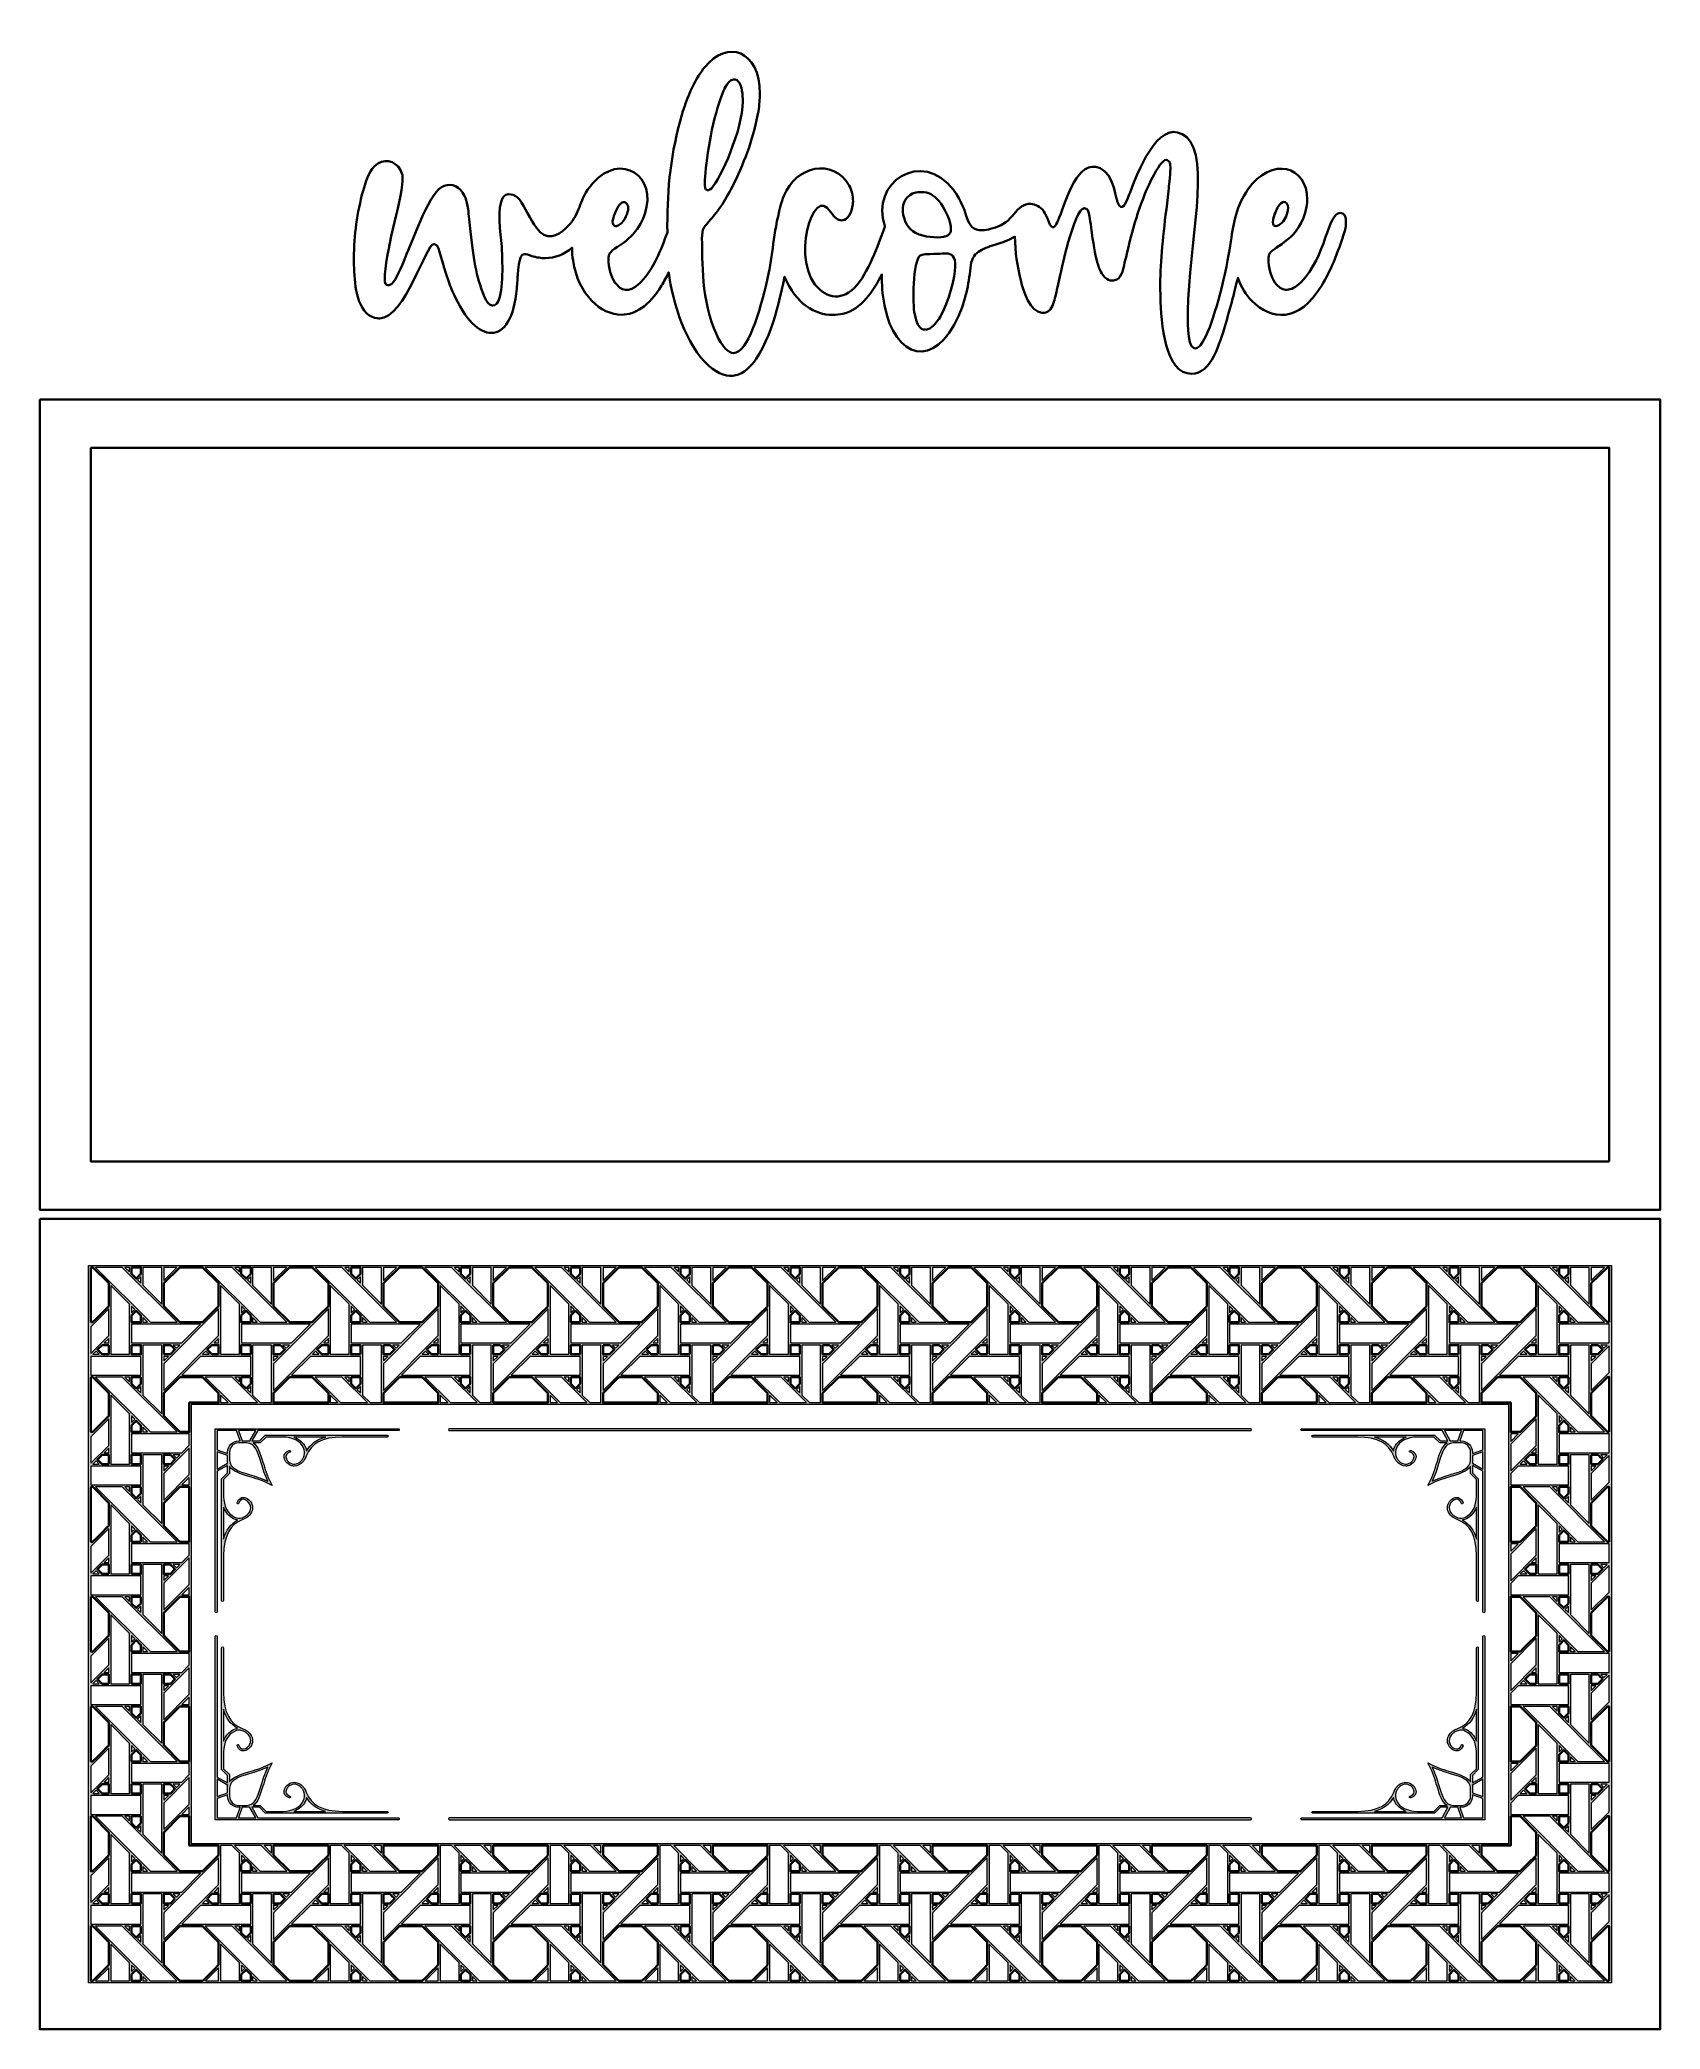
# Model space of a CAD drawing. Header units: inches. Extents: x 5.4 to 19.4, y 5.6 to 22.8.
import ezdxf

# ---------------------------------------------------------------- set-up
doc = ezdxf.new("R2010")
doc.units = ezdxf.units.IN
doc.header["$MEASUREMENT"] = 0
doc.layers.add('Design', color=7, linetype='Continuous', lineweight=0)

msp = doc.modelspace()

# ---------------------------------------------------------------- hatches: boundary and pattern name
at = {"layer": 'Design', "true_color": 0x000000, "transparency": 33554687}
h = msp.add_hatch(color=18, dxfattribs=at)
h.dxf.hatch_style = 2
edge = h.paths.add_edge_path()
edge.add_spline(control_points=[(15.851, 7.414), (15.851, 7.409), (15.847, 7.405), (15.842, 7.405), (15.842, 7.405), (8.923, 7.405), (8.923, 7.405), (8.919, 7.405), (8.915, 7.409), (8.915, 7.414), (8.915, 7.418), (8.919, 7.422), (8.923, 7.422), (8.923, 7.422), (15.842, 7.422), (15.842, 7.422), (15.847, 7.422), (15.851, 7.418), (15.851, 7.414)], knot_values=[0, 0, 0, 0, 1, 1, 1, 2, 2, 2, 3, 3, 3, 4, 4, 4, 5, 5, 5, 6, 6, 6, 6], degree=3, periodic=0)
edge = h.paths.add_edge_path()
edge.add_spline(control_points=[(17.85, 7.606), (17.85, 7.606), (17.76, 7.637), (17.76, 7.637), (17.76, 7.637), (17.76, 7.705), (17.76, 7.705), (17.76, 7.705), (17.761, 7.704), (17.761, 7.704), (17.761, 7.704), (17.85, 7.754), (17.85, 7.754), (17.85, 7.754), (17.85, 7.606), (17.85, 7.606)], knot_values=[0, 0, 0, 0, 1, 1, 1, 2, 2, 2, 3, 3, 3, 4, 4, 4, 5, 5, 5, 5], degree=3, periodic=0)
edge = h.paths.add_edge_path()
edge.add_spline(control_points=[(17.85, 7.422), (17.85, 7.422), (17.684, 7.422), (17.684, 7.422), (17.684, 7.422), (17.653, 7.512), (17.653, 7.512), (17.653, 7.512), (17.663, 7.512), (17.663, 7.512), (17.689, 7.512), (17.714, 7.522), (17.732, 7.54), (17.75, 7.558), (17.76, 7.583), (17.76, 7.609), (17.76, 7.609), (17.76, 7.619), (17.76, 7.619), (17.76, 7.619), (17.85, 7.588), (17.85, 7.588), (17.85, 7.588), (17.85, 7.422), (17.85, 7.422)], knot_values=[0, 0, 0, 0, 1, 1, 1, 2, 2, 2, 3, 3, 3, 4, 4, 4, 5, 5, 5, 6, 6, 6, 7, 7, 7, 8, 8, 8, 8], degree=3, periodic=0)
edge = h.paths.add_edge_path()
edge.add_spline(control_points=[(17.518, 7.422), (17.518, 7.422), (17.568, 7.511), (17.568, 7.511), (17.568, 7.511), (17.567, 7.512), (17.567, 7.512), (17.567, 7.512), (17.635, 7.512), (17.635, 7.512), (17.635, 7.512), (17.666, 7.422), (17.666, 7.422), (17.666, 7.422), (17.518, 7.422), (17.518, 7.422)], knot_values=[0, 0, 0, 0, 1, 1, 1, 2, 2, 2, 3, 3, 3, 4, 4, 4, 5, 5, 5, 5], degree=3, periodic=0)
edge = h.paths.add_edge_path()
edge.add_spline(control_points=[(17.471, 7.7), (17.456, 7.748), (17.439, 7.803), (17.413, 7.859), (17.469, 7.833), (17.524, 7.816), (17.572, 7.801), (17.67, 7.772), (17.74, 7.75), (17.744, 7.676), (17.744, 7.676), (17.744, 7.609), (17.744, 7.609), (17.744, 7.587), (17.735, 7.567), (17.72, 7.552), (17.705, 7.537), (17.685, 7.528), (17.663, 7.528), (17.663, 7.528), (17.596, 7.528), (17.596, 7.528), (17.522, 7.532), (17.5, 7.602), (17.471, 7.7)], knot_values=[0, 0, 0, 0, 1, 1, 1, 2, 2, 2, 3, 3, 3, 4, 4, 4, 5, 5, 5, 6, 6, 6, 7, 7, 7, 8, 8, 8, 8], degree=3, periodic=0)
edge = h.paths.add_edge_path()
edge.add_spline(control_points=[(16.914, 7.477), (16.991, 7.497), (17.043, 7.536), (17.079, 7.598), (17.08, 7.587), (17.083, 7.575), (17.089, 7.563), (17.106, 7.525), (17.142, 7.495), (17.188, 7.477), (17.188, 7.477), (16.914, 7.477), (16.914, 7.477)], knot_values=[0, 0, 0, 0, 1, 1, 1, 2, 2, 2, 3, 3, 3, 4, 4, 4, 4], degree=3, periodic=0)
edge = h.paths.add_edge_path()
edge.add_spline(control_points=[(17.709, 8.183), (17.697, 8.189), (17.685, 8.192), (17.674, 8.193), (17.736, 8.229), (17.775, 8.281), (17.795, 8.359), (17.795, 8.359), (17.795, 8.084), (17.795, 8.084), (17.777, 8.13), (17.747, 8.166), (17.709, 8.183)], knot_values=[0, 0, 0, 0, 1, 1, 1, 2, 2, 2, 3, 3, 3, 4, 4, 4, 4], degree=3, periodic=0)
edge = h.paths.add_edge_path()
edge.add_spline(control_points=[(17.858, 8.995), (17.854, 8.995), (17.85, 8.992), (17.85, 8.987), (17.85, 8.987), (17.85, 7.773), (17.85, 7.773), (17.85, 7.773), (17.76, 7.723), (17.76, 7.723), (17.76, 7.723), (17.76, 7.787), (17.76, 7.787), (17.76, 7.787), (17.811, 7.838), (17.811, 7.838), (17.811, 7.838), (17.811, 8.891), (17.811, 8.891), (17.811, 8.895), (17.808, 8.899), (17.803, 8.899), (17.798, 8.899), (17.795, 8.895), (17.795, 8.891), (17.795, 8.891), (17.795, 8.503), (17.795, 8.503), (17.792, 8.327), (17.744, 8.238), (17.628, 8.19), (17.622, 8.188), (17.617, 8.186), (17.611, 8.183), (17.611, 8.183), (17.61, 8.183), (17.61, 8.182), (17.609, 8.182), (17.608, 8.182), (17.608, 8.181), (17.599, 8.177), (17.591, 8.171), (17.583, 8.165), (17.548, 8.134), (17.535, 8.095), (17.55, 8.058), (17.562, 8.024), (17.594, 7.999), (17.625, 7.999), (17.639, 7.999), (17.665, 8.005), (17.679, 8.044), (17.681, 8.048), (17.678, 8.053), (17.674, 8.054), (17.67, 8.056), (17.665, 8.054), (17.663, 8.049), (17.656, 8.028), (17.642, 8.016), (17.625, 8.016), (17.625, 8.016), (17.624, 8.016), (17.624, 8.016), (17.601, 8.016), (17.575, 8.036), (17.565, 8.063), (17.558, 8.081), (17.553, 8.117), (17.594, 8.152), (17.601, 8.158), (17.609, 8.163), (17.617, 8.167), (17.623, 8.169), (17.629, 8.172), (17.634, 8.174), (17.656, 8.18), (17.679, 8.179), (17.702, 8.168), (17.758, 8.142), (17.795, 8.072), (17.795, 7.99), (17.795, 7.99), (17.795, 7.844), (17.795, 7.844), (17.795, 7.844), (17.744, 7.794), (17.744, 7.794), (17.744, 7.794), (17.744, 7.731), (17.744, 7.731), (17.715, 7.775), (17.652, 7.795), (17.577, 7.817), (17.523, 7.834), (17.461, 7.853), (17.398, 7.885), (17.398, 7.885), (17.375, 7.897), (17.375, 7.897), (17.375, 7.897), (17.387, 7.874), (17.387, 7.874), (17.419, 7.811), (17.438, 7.749), (17.455, 7.695), (17.477, 7.62), (17.497, 7.557), (17.541, 7.528), (17.541, 7.528), (17.478, 7.528), (17.478, 7.528), (17.478, 7.528), (17.428, 7.477), (17.428, 7.477), (17.428, 7.477), (17.282, 7.477), (17.282, 7.477), (17.2, 7.477), (17.13, 7.514), (17.104, 7.57), (17.093, 7.593), (17.092, 7.616), (17.098, 7.638), (17.1, 7.643), (17.103, 7.649), (17.105, 7.655), (17.109, 7.663), (17.114, 7.671), (17.12, 7.678), (17.155, 7.719), (17.191, 7.714), (17.209, 7.707), (17.236, 7.697), (17.256, 7.671), (17.256, 7.647), (17.256, 7.63), (17.244, 7.616), (17.223, 7.609), (17.218, 7.607), (17.216, 7.602), (17.218, 7.598), (17.219, 7.594), (17.224, 7.591), (17.228, 7.593), (17.267, 7.607), (17.273, 7.633), (17.273, 7.647), (17.273, 7.677), (17.248, 7.71), (17.214, 7.722), (17.177, 7.737), (17.138, 7.724), (17.107, 7.689), (17.101, 7.681), (17.096, 7.673), (17.091, 7.664), (17.09, 7.664), (17.09, 7.663), (17.09, 7.662), (17.089, 7.662), (17.089, 7.661), (17.089, 7.661), (17.086, 7.655), (17.084, 7.65), (17.082, 7.644), (17.034, 7.528), (16.945, 7.48), (16.769, 7.477), (16.769, 7.477), (16.381, 7.477), (16.381, 7.477), (16.377, 7.477), (16.373, 7.474), (16.373, 7.469), (16.373, 7.464), (16.377, 7.461), (16.381, 7.461), (16.381, 7.461), (17.434, 7.461), (17.434, 7.461), (17.434, 7.461), (17.485, 7.512), (17.485, 7.512), (17.485, 7.512), (17.549, 7.512), (17.549, 7.512), (17.549, 7.512), (17.499, 7.422), (17.499, 7.422), (17.499, 7.422), (16.285, 7.422), (16.285, 7.422), (16.281, 7.422), (16.277, 7.418), (16.277, 7.414), (16.277, 7.409), (16.281, 7.405), (16.285, 7.405), (16.285, 7.405), (17.867, 7.405), (17.867, 7.405), (17.867, 7.405), (17.867, 8.987), (17.867, 8.987), (17.867, 8.992), (17.863, 8.995), (17.858, 8.995)], knot_values=[0, 0, 0, 0, 1, 1, 1, 2, 2, 2, 3, 3, 3, 4, 4, 4, 5, 5, 5, 6, 6, 6, 7, 7, 7, 8, 8, 8, 9, 9, 9, 10, 10, 10, 11, 11, 11, 12, 12, 12, 13, 13, 13, 14, 14, 14, 15, 15, 15, 16, 16, 16, 17, 17, 17, 18, 18, 18, 19, 19, 19, 20, 20, 20, 21, 21, 21, 22, 22, 22, 23, 23, 23, 24, 24, 24, 25, 25, 25, 26, 26, 26, 27, 27, 27, 28, 28, 28, 29, 29, 29, 30, 30, 30, 31, 31, 31, 32, 32, 32, 33, 33, 33, 34, 34, 34, 35, 35, 35, 36, 36, 36, 37, 37, 37, 38, 38, 38, 39, 39, 39, 40, 40, 40, 41, 41, 41, 42, 42, 42, 43, 43, 43, 44, 44, 44, 45, 45, 45, 46, 46, 46, 47, 47, 47, 48, 48, 48, 49, 49, 49, 50, 50, 50, 51, 51, 51, 52, 52, 52, 53, 53, 53, 54, 54, 54, 55, 55, 55, 56, 56, 56, 57, 57, 57, 58, 58, 58, 59, 59, 59, 60, 60, 60, 61, 61, 61, 62, 62, 62, 63, 63, 63, 64, 64, 64, 65, 65, 65, 66, 66, 66, 67, 67, 67, 68, 68, 68, 69, 69, 69, 69], degree=3, periodic=0)
edge = h.paths.add_edge_path()
edge.add_spline(control_points=[(7.099, 7.422), (7.099, 7.422), (7.13, 7.512), (7.13, 7.512), (7.13, 7.512), (7.198, 7.512), (7.198, 7.512), (7.198, 7.512), (7.197, 7.511), (7.197, 7.511), (7.197, 7.511), (7.248, 7.422), (7.248, 7.422), (7.248, 7.422), (7.099, 7.422), (7.099, 7.422)], knot_values=[0, 0, 0, 0, 1, 1, 1, 2, 2, 2, 3, 3, 3, 4, 4, 4, 5, 5, 5, 5], degree=3, periodic=0)
edge = h.paths.add_edge_path()
edge.add_spline(control_points=[(6.916, 7.422), (6.916, 7.422), (6.916, 7.588), (6.916, 7.588), (6.916, 7.588), (7.005, 7.619), (7.005, 7.619), (7.005, 7.619), (7.005, 7.609), (7.005, 7.609), (7.005, 7.583), (7.015, 7.558), (7.034, 7.54), (7.052, 7.522), (7.077, 7.512), (7.102, 7.512), (7.102, 7.512), (7.113, 7.512), (7.113, 7.512), (7.113, 7.512), (7.082, 7.422), (7.082, 7.422), (7.082, 7.422), (6.916, 7.422), (6.916, 7.422)], knot_values=[0, 0, 0, 0, 1, 1, 1, 2, 2, 2, 3, 3, 3, 4, 4, 4, 5, 5, 5, 6, 6, 6, 7, 7, 7, 8, 8, 8, 8], degree=3, periodic=0)
edge = h.paths.add_edge_path()
edge.add_spline(control_points=[(6.916, 7.754), (6.916, 7.754), (7.005, 7.704), (7.005, 7.704), (7.005, 7.704), (7.005, 7.705), (7.005, 7.705), (7.005, 7.705), (7.005, 7.637), (7.005, 7.637), (7.005, 7.637), (6.916, 7.606), (6.916, 7.606), (6.916, 7.606), (6.916, 7.754), (6.916, 7.754)], knot_values=[0, 0, 0, 0, 1, 1, 1, 2, 2, 2, 3, 3, 3, 4, 4, 4, 5, 5, 5, 5], degree=3, periodic=0)
edge = h.paths.add_edge_path()
edge.add_spline(control_points=[(7.022, 7.676), (7.026, 7.75), (7.096, 7.772), (7.193, 7.801), (7.242, 7.816), (7.297, 7.833), (7.353, 7.859), (7.327, 7.803), (7.31, 7.748), (7.295, 7.7), (7.265, 7.602), (7.244, 7.532), (7.169, 7.528), (7.169, 7.528), (7.102, 7.528), (7.102, 7.528), (7.081, 7.528), (7.061, 7.537), (7.045, 7.552), (7.03, 7.567), (7.022, 7.587), (7.022, 7.609), (7.022, 7.609), (7.022, 7.676), (7.022, 7.676)], knot_values=[0, 0, 0, 0, 1, 1, 1, 2, 2, 2, 3, 3, 3, 4, 4, 4, 5, 5, 5, 6, 6, 6, 7, 7, 7, 8, 8, 8, 8], degree=3, periodic=0)
edge = h.paths.add_edge_path()
edge.add_spline(control_points=[(6.971, 8.359), (6.991, 8.281), (7.029, 8.229), (7.092, 8.193), (7.08, 8.192), (7.069, 8.189), (7.057, 8.183), (7.018, 8.166), (6.988, 8.13), (6.971, 8.084), (6.971, 8.084), (6.971, 8.359), (6.971, 8.359)], knot_values=[0, 0, 0, 0, 1, 1, 1, 2, 2, 2, 3, 3, 3, 4, 4, 4, 4], degree=3, periodic=0)
edge = h.paths.add_edge_path()
edge.add_spline(control_points=[(7.677, 7.563), (7.682, 7.575), (7.686, 7.587), (7.687, 7.598), (7.723, 7.536), (7.774, 7.497), (7.852, 7.477), (7.852, 7.477), (7.578, 7.477), (7.578, 7.477), (7.624, 7.495), (7.659, 7.525), (7.677, 7.563)], knot_values=[0, 0, 0, 0, 1, 1, 1, 2, 2, 2, 3, 3, 3, 4, 4, 4, 4], degree=3, periodic=0)
edge = h.paths.add_edge_path()
edge.add_spline(control_points=[(8.481, 7.422), (8.481, 7.422), (7.267, 7.422), (7.267, 7.422), (7.267, 7.422), (7.216, 7.512), (7.216, 7.512), (7.216, 7.512), (7.28, 7.512), (7.28, 7.512), (7.28, 7.512), (7.331, 7.461), (7.331, 7.461), (7.331, 7.461), (8.385, 7.461), (8.385, 7.461), (8.389, 7.461), (8.393, 7.464), (8.393, 7.469), (8.393, 7.474), (8.389, 7.477), (8.385, 7.477), (8.385, 7.477), (7.997, 7.477), (7.997, 7.477), (7.82, 7.48), (7.732, 7.528), (7.683, 7.644), (7.682, 7.65), (7.679, 7.655), (7.676, 7.661), (7.676, 7.661), (7.676, 7.662), (7.676, 7.662), (7.676, 7.663), (7.675, 7.664), (7.675, 7.664), (7.67, 7.673), (7.665, 7.681), (7.658, 7.689), (7.628, 7.724), (7.589, 7.737), (7.551, 7.722), (7.518, 7.71), (7.493, 7.677), (7.493, 7.647), (7.493, 7.633), (7.499, 7.607), (7.538, 7.593), (7.542, 7.591), (7.547, 7.594), (7.548, 7.598), (7.55, 7.602), (7.547, 7.607), (7.543, 7.609), (7.521, 7.616), (7.51, 7.63), (7.51, 7.647), (7.509, 7.671), (7.53, 7.697), (7.557, 7.707), (7.575, 7.714), (7.611, 7.719), (7.646, 7.678), (7.652, 7.671), (7.657, 7.663), (7.661, 7.655), (7.663, 7.649), (7.666, 7.643), (7.668, 7.638), (7.674, 7.616), (7.672, 7.593), (7.662, 7.57), (7.636, 7.514), (7.566, 7.477), (7.484, 7.477), (7.484, 7.477), (7.338, 7.477), (7.338, 7.477), (7.338, 7.477), (7.287, 7.528), (7.287, 7.528), (7.287, 7.528), (7.225, 7.528), (7.225, 7.528), (7.269, 7.557), (7.288, 7.62), (7.311, 7.695), (7.328, 7.749), (7.346, 7.811), (7.378, 7.874), (7.378, 7.874), (7.39, 7.897), (7.39, 7.897), (7.39, 7.897), (7.367, 7.885), (7.367, 7.885), (7.305, 7.853), (7.243, 7.834), (7.188, 7.817), (7.114, 7.795), (7.051, 7.775), (7.022, 7.731), (7.022, 7.731), (7.022, 7.794), (7.022, 7.794), (7.022, 7.794), (6.971, 7.844), (6.971, 7.844), (6.971, 7.844), (6.971, 7.99), (6.971, 7.99), (6.971, 8.072), (7.007, 8.142), (7.064, 8.168), (7.087, 8.179), (7.11, 8.18), (7.131, 8.174), (7.137, 8.172), (7.143, 8.169), (7.148, 8.167), (7.156, 8.163), (7.164, 8.158), (7.172, 8.152), (7.213, 8.117), (7.207, 8.081), (7.201, 8.063), (7.19, 8.036), (7.165, 8.016), (7.141, 8.016), (7.141, 8.016), (7.141, 8.016), (7.141, 8.016), (7.123, 8.016), (7.11, 8.028), (7.102, 8.049), (7.101, 8.054), (7.096, 8.056), (7.092, 8.054), (7.087, 8.053), (7.085, 8.048), (7.087, 8.044), (7.1, 8.005), (7.126, 7.999), (7.141, 7.999), (7.171, 7.999), (7.204, 8.024), (7.216, 8.058), (7.23, 8.095), (7.218, 8.134), (7.182, 8.165), (7.175, 8.171), (7.166, 8.177), (7.158, 8.181), (7.157, 8.182), (7.156, 8.182), (7.156, 8.182), (7.155, 8.183), (7.155, 8.183), (7.155, 8.183), (7.149, 8.186), (7.143, 8.188), (7.137, 8.19), (7.022, 8.238), (6.974, 8.327), (6.971, 8.503), (6.971, 8.503), (6.971, 8.891), (6.971, 8.891), (6.971, 8.895), (6.967, 8.899), (6.963, 8.899), (6.958, 8.899), (6.954, 8.895), (6.954, 8.891), (6.954, 8.891), (6.954, 7.838), (6.954, 7.838), (6.954, 7.838), (7.005, 7.787), (7.005, 7.787), (7.005, 7.787), (7.005, 7.723), (7.005, 7.723), (7.005, 7.723), (6.916, 7.773), (6.916, 7.773), (6.916, 7.773), (6.916, 8.987), (6.916, 8.987), (6.916, 8.992), (6.912, 8.995), (6.907, 8.995), (6.903, 8.995), (6.899, 8.992), (6.899, 8.987), (6.899, 8.987), (6.899, 7.405), (6.899, 7.405), (6.899, 7.405), (8.481, 7.405), (8.481, 7.405), (8.485, 7.405), (8.489, 7.409), (8.489, 7.414), (8.489, 7.418), (8.485, 7.422), (8.481, 7.422)], knot_values=[0, 0, 0, 0, 1, 1, 1, 2, 2, 2, 3, 3, 3, 4, 4, 4, 5, 5, 5, 6, 6, 6, 7, 7, 7, 8, 8, 8, 9, 9, 9, 10, 10, 10, 11, 11, 11, 12, 12, 12, 13, 13, 13, 14, 14, 14, 15, 15, 15, 16, 16, 16, 17, 17, 17, 18, 18, 18, 19, 19, 19, 20, 20, 20, 21, 21, 21, 22, 22, 22, 23, 23, 23, 24, 24, 24, 25, 25, 25, 26, 26, 26, 27, 27, 27, 28, 28, 28, 29, 29, 29, 30, 30, 30, 31, 31, 31, 32, 32, 32, 33, 33, 33, 34, 34, 34, 35, 35, 35, 36, 36, 36, 37, 37, 37, 38, 38, 38, 39, 39, 39, 40, 40, 40, 41, 41, 41, 42, 42, 42, 43, 43, 43, 44, 44, 44, 45, 45, 45, 46, 46, 46, 47, 47, 47, 48, 48, 48, 49, 49, 49, 50, 50, 50, 51, 51, 51, 52, 52, 52, 53, 53, 53, 54, 54, 54, 55, 55, 55, 56, 56, 56, 57, 57, 57, 58, 58, 58, 59, 59, 59, 60, 60, 60, 61, 61, 61, 62, 62, 62, 63, 63, 63, 64, 64, 64, 65, 65, 65, 66, 66, 66, 67, 67, 67, 68, 68, 68, 69, 69, 69, 69], degree=3, periodic=0)
edge = h.paths.add_edge_path()
edge.add_spline(control_points=[(15.851, 10.775), (15.851, 10.77), (15.847, 10.766), (15.842, 10.766), (15.842, 10.766), (8.923, 10.766), (8.923, 10.766), (8.919, 10.766), (8.915, 10.77), (8.915, 10.775), (8.915, 10.779), (8.919, 10.783), (8.923, 10.783), (8.923, 10.783), (15.842, 10.783), (15.842, 10.783), (15.847, 10.783), (15.851, 10.779), (15.851, 10.775)], knot_values=[0, 0, 0, 0, 1, 1, 1, 2, 2, 2, 3, 3, 3, 4, 4, 4, 5, 5, 5, 6, 6, 6, 6], degree=3, periodic=0)
edge = h.paths.add_edge_path()
edge.add_spline(control_points=[(17.666, 10.766), (17.666, 10.766), (17.635, 10.677), (17.635, 10.677), (17.635, 10.677), (17.567, 10.677), (17.567, 10.677), (17.567, 10.677), (17.568, 10.678), (17.568, 10.678), (17.568, 10.678), (17.518, 10.766), (17.518, 10.766), (17.518, 10.766), (17.666, 10.766), (17.666, 10.766)], knot_values=[0, 0, 0, 0, 1, 1, 1, 2, 2, 2, 3, 3, 3, 4, 4, 4, 5, 5, 5, 5], degree=3, periodic=0)
edge = h.paths.add_edge_path()
edge.add_spline(control_points=[(17.85, 10.766), (17.85, 10.766), (17.85, 10.601), (17.85, 10.601), (17.85, 10.601), (17.76, 10.57), (17.76, 10.57), (17.76, 10.57), (17.76, 10.58), (17.76, 10.58), (17.76, 10.606), (17.75, 10.63), (17.732, 10.649), (17.714, 10.667), (17.689, 10.677), (17.663, 10.677), (17.663, 10.677), (17.653, 10.677), (17.653, 10.677), (17.653, 10.677), (17.684, 10.766), (17.684, 10.766), (17.684, 10.766), (17.85, 10.766), (17.85, 10.766)], knot_values=[0, 0, 0, 0, 1, 1, 1, 2, 2, 2, 3, 3, 3, 4, 4, 4, 5, 5, 5, 6, 6, 6, 7, 7, 7, 8, 8, 8, 8], degree=3, periodic=0)
edge = h.paths.add_edge_path()
edge.add_spline(control_points=[(17.85, 10.434), (17.85, 10.434), (17.761, 10.485), (17.761, 10.485), (17.761, 10.485), (17.76, 10.484), (17.76, 10.484), (17.76, 10.484), (17.76, 10.552), (17.76, 10.552), (17.76, 10.552), (17.85, 10.583), (17.85, 10.583), (17.85, 10.583), (17.85, 10.434), (17.85, 10.434)], knot_values=[0, 0, 0, 0, 1, 1, 1, 2, 2, 2, 3, 3, 3, 4, 4, 4, 5, 5, 5, 5], degree=3, periodic=0)
edge = h.paths.add_edge_path()
edge.add_spline(control_points=[(17.744, 10.513), (17.74, 10.438), (17.67, 10.417), (17.572, 10.387), (17.524, 10.372), (17.469, 10.356), (17.413, 10.329), (17.439, 10.385), (17.456, 10.44), (17.471, 10.489), (17.5, 10.586), (17.522, 10.657), (17.596, 10.66), (17.596, 10.66), (17.663, 10.66), (17.663, 10.66), (17.685, 10.66), (17.705, 10.652), (17.72, 10.637), (17.735, 10.622), (17.744, 10.601), (17.744, 10.58), (17.744, 10.58), (17.744, 10.513), (17.744, 10.513)], knot_values=[0, 0, 0, 0, 1, 1, 1, 2, 2, 2, 3, 3, 3, 4, 4, 4, 5, 5, 5, 6, 6, 6, 7, 7, 7, 8, 8, 8, 8], degree=3, periodic=0)
edge = h.paths.add_edge_path()
edge.add_spline(control_points=[(17.795, 9.829), (17.775, 9.907), (17.736, 9.959), (17.674, 9.995), (17.686, 9.997), (17.697, 10), (17.709, 10.005), (17.747, 10.023), (17.777, 10.059), (17.795, 10.104), (17.795, 10.104), (17.795, 9.829), (17.795, 9.829)], knot_values=[0, 0, 0, 0, 1, 1, 1, 2, 2, 2, 3, 3, 3, 4, 4, 4, 4], degree=3, periodic=0)
edge = h.paths.add_edge_path()
edge.add_spline(control_points=[(17.089, 10.625), (17.083, 10.614), (17.08, 10.602), (17.079, 10.59), (17.043, 10.653), (16.991, 10.691), (16.913, 10.711), (16.913, 10.711), (17.188, 10.711), (17.188, 10.711), (17.142, 10.694), (17.106, 10.664), (17.089, 10.625)], knot_values=[0, 0, 0, 0, 1, 1, 1, 2, 2, 2, 3, 3, 3, 4, 4, 4, 4], degree=3, periodic=0)
edge = h.paths.add_edge_path()
edge.add_spline(control_points=[(16.277, 10.775), (16.277, 10.77), (16.281, 10.766), (16.285, 10.766), (16.285, 10.766), (17.499, 10.766), (17.499, 10.766), (17.499, 10.766), (17.549, 10.677), (17.549, 10.677), (17.549, 10.677), (17.485, 10.677), (17.485, 10.677), (17.485, 10.677), (17.434, 10.728), (17.434, 10.728), (17.434, 10.728), (16.381, 10.728), (16.381, 10.728), (16.377, 10.728), (16.373, 10.724), (16.373, 10.72), (16.373, 10.715), (16.377, 10.711), (16.381, 10.711), (16.381, 10.711), (16.77, 10.711), (16.77, 10.711), (16.946, 10.708), (17.034, 10.66), (17.082, 10.545), (17.084, 10.539), (17.086, 10.533), (17.089, 10.527), (17.089, 10.527), (17.089, 10.527), (17.09, 10.527), (17.09, 10.526), (17.09, 10.525), (17.091, 10.524), (17.096, 10.516), (17.101, 10.507), (17.107, 10.5), (17.13, 10.474), (17.156, 10.46), (17.184, 10.46), (17.194, 10.46), (17.204, 10.462), (17.214, 10.466), (17.248, 10.479), (17.273, 10.511), (17.273, 10.542), (17.273, 10.556), (17.267, 10.582), (17.228, 10.596), (17.224, 10.597), (17.219, 10.595), (17.218, 10.59), (17.216, 10.586), (17.218, 10.581), (17.223, 10.58), (17.244, 10.572), (17.256, 10.559), (17.256, 10.541), (17.256, 10.518), (17.236, 10.492), (17.209, 10.482), (17.191, 10.475), (17.155, 10.47), (17.12, 10.511), (17.114, 10.518), (17.109, 10.526), (17.105, 10.534), (17.103, 10.54), (17.1, 10.545), (17.098, 10.551), (17.092, 10.573), (17.093, 10.596), (17.104, 10.618), (17.13, 10.675), (17.2, 10.711), (17.282, 10.711), (17.282, 10.711), (17.428, 10.711), (17.428, 10.711), (17.428, 10.711), (17.478, 10.66), (17.478, 10.66), (17.478, 10.66), (17.541, 10.66), (17.541, 10.66), (17.497, 10.632), (17.477, 10.569), (17.455, 10.494), (17.438, 10.439), (17.419, 10.377), (17.387, 10.315), (17.387, 10.315), (17.375, 10.292), (17.375, 10.292), (17.375, 10.292), (17.398, 10.304), (17.398, 10.304), (17.461, 10.336), (17.523, 10.355), (17.577, 10.371), (17.652, 10.394), (17.715, 10.413), (17.744, 10.457), (17.744, 10.457), (17.744, 10.395), (17.744, 10.395), (17.744, 10.395), (17.795, 10.344), (17.795, 10.344), (17.795, 10.344), (17.795, 10.198), (17.795, 10.198), (17.795, 10.116), (17.758, 10.046), (17.702, 10.02), (17.679, 10.01), (17.656, 10.008), (17.634, 10.014), (17.629, 10.017), (17.623, 10.019), (17.617, 10.021), (17.609, 10.025), (17.602, 10.03), (17.594, 10.037), (17.553, 10.072), (17.558, 10.107), (17.565, 10.125), (17.575, 10.152), (17.601, 10.173), (17.625, 10.173), (17.642, 10.172), (17.656, 10.161), (17.663, 10.139), (17.665, 10.135), (17.67, 10.133), (17.674, 10.134), (17.678, 10.136), (17.681, 10.14), (17.679, 10.145), (17.665, 10.183), (17.639, 10.189), (17.625, 10.189), (17.625, 10.189), (17.624, 10.189), (17.624, 10.189), (17.594, 10.189), (17.562, 10.164), (17.55, 10.131), (17.535, 10.093), (17.548, 10.054), (17.583, 10.024), (17.597, 10.012), (17.612, 10.004), (17.628, 9.999), (17.744, 9.951), (17.792, 9.862), (17.795, 9.686), (17.795, 9.686), (17.795, 9.298), (17.795, 9.298), (17.795, 9.293), (17.798, 9.289), (17.803, 9.289), (17.808, 9.289), (17.811, 9.293), (17.811, 9.298), (17.811, 9.298), (17.811, 10.351), (17.811, 10.351), (17.811, 10.351), (17.76, 10.402), (17.76, 10.402), (17.76, 10.402), (17.76, 10.466), (17.76, 10.466), (17.76, 10.466), (17.85, 10.415), (17.85, 10.415), (17.85, 10.415), (17.85, 9.202), (17.85, 9.202), (17.85, 9.197), (17.854, 9.193), (17.858, 9.193), (17.863, 9.193), (17.867, 9.197), (17.867, 9.202), (17.867, 9.202), (17.867, 10.783), (17.867, 10.783), (17.867, 10.783), (16.285, 10.783), (16.285, 10.783), (16.281, 10.783), (16.277, 10.779), (16.277, 10.775)], knot_values=[0, 0, 0, 0, 1, 1, 1, 2, 2, 2, 3, 3, 3, 4, 4, 4, 5, 5, 5, 6, 6, 6, 7, 7, 7, 8, 8, 8, 9, 9, 9, 10, 10, 10, 11, 11, 11, 12, 12, 12, 13, 13, 13, 14, 14, 14, 15, 15, 15, 16, 16, 16, 17, 17, 17, 18, 18, 18, 19, 19, 19, 20, 20, 20, 21, 21, 21, 22, 22, 22, 23, 23, 23, 24, 24, 24, 25, 25, 25, 26, 26, 26, 27, 27, 27, 28, 28, 28, 29, 29, 29, 30, 30, 30, 31, 31, 31, 32, 32, 32, 33, 33, 33, 34, 34, 34, 35, 35, 35, 36, 36, 36, 37, 37, 37, 38, 38, 38, 39, 39, 39, 40, 40, 40, 41, 41, 41, 42, 42, 42, 43, 43, 43, 44, 44, 44, 45, 45, 45, 46, 46, 46, 47, 47, 47, 48, 48, 48, 49, 49, 49, 50, 50, 50, 51, 51, 51, 52, 52, 52, 53, 53, 53, 54, 54, 54, 55, 55, 55, 56, 56, 56, 57, 57, 57, 58, 58, 58, 59, 59, 59, 60, 60, 60, 61, 61, 61, 62, 62, 62, 63, 63, 63, 64, 64, 64, 65, 65, 65, 66, 66, 66, 67, 67, 67, 67], degree=3, periodic=0)
edge = h.paths.add_edge_path()
edge.add_spline(control_points=[(7.197, 10.678), (7.197, 10.678), (7.198, 10.677), (7.198, 10.677), (7.198, 10.677), (7.13, 10.677), (7.13, 10.677), (7.13, 10.677), (7.099, 10.766), (7.099, 10.766), (7.099, 10.766), (7.248, 10.766), (7.248, 10.766), (7.248, 10.766), (7.197, 10.678), (7.197, 10.678)], knot_values=[0, 0, 0, 0, 1, 1, 1, 2, 2, 2, 3, 3, 3, 4, 4, 4, 5, 5, 5, 5], degree=3, periodic=0)
edge = h.paths.add_edge_path()
edge.add_spline(control_points=[(7.295, 10.489), (7.31, 10.44), (7.327, 10.385), (7.353, 10.329), (7.297, 10.356), (7.242, 10.372), (7.193, 10.387), (7.096, 10.417), (7.026, 10.438), (7.022, 10.513), (7.022, 10.513), (7.022, 10.58), (7.022, 10.58), (7.022, 10.601), (7.03, 10.622), (7.045, 10.637), (7.061, 10.652), (7.081, 10.66), (7.102, 10.66), (7.102, 10.66), (7.17, 10.66), (7.17, 10.66), (7.244, 10.657), (7.265, 10.586), (7.295, 10.489)], knot_values=[0, 0, 0, 0, 1, 1, 1, 2, 2, 2, 3, 3, 3, 4, 4, 4, 5, 5, 5, 6, 6, 6, 7, 7, 7, 8, 8, 8, 8], degree=3, periodic=0)
edge = h.paths.add_edge_path()
edge.add_spline(control_points=[(7.005, 10.58), (7.005, 10.58), (7.005, 10.57), (7.005, 10.57), (7.005, 10.57), (6.916, 10.601), (6.916, 10.601), (6.916, 10.601), (6.916, 10.766), (6.916, 10.766), (6.916, 10.766), (7.082, 10.766), (7.082, 10.766), (7.082, 10.766), (7.113, 10.677), (7.113, 10.677), (7.113, 10.677), (7.102, 10.677), (7.102, 10.677), (7.077, 10.677), (7.052, 10.667), (7.034, 10.649), (7.015, 10.63), (7.005, 10.606), (7.005, 10.58)], knot_values=[0, 0, 0, 0, 1, 1, 1, 2, 2, 2, 3, 3, 3, 4, 4, 4, 5, 5, 5, 6, 6, 6, 7, 7, 7, 8, 8, 8, 8], degree=3, periodic=0)
edge = h.paths.add_edge_path()
edge.add_spline(control_points=[(7.005, 10.484), (7.005, 10.484), (7.005, 10.485), (7.005, 10.485), (7.005, 10.485), (6.916, 10.434), (6.916, 10.434), (6.916, 10.434), (6.916, 10.583), (6.916, 10.583), (6.916, 10.583), (7.005, 10.552), (7.005, 10.552), (7.005, 10.552), (7.005, 10.484), (7.005, 10.484)], knot_values=[0, 0, 0, 0, 1, 1, 1, 2, 2, 2, 3, 3, 3, 4, 4, 4, 5, 5, 5, 5], degree=3, periodic=0)
edge = h.paths.add_edge_path()
edge.add_spline(control_points=[(7.853, 10.711), (7.775, 10.691), (7.723, 10.653), (7.687, 10.59), (7.686, 10.602), (7.682, 10.614), (7.677, 10.625), (7.659, 10.664), (7.624, 10.694), (7.578, 10.711), (7.578, 10.711), (7.853, 10.711), (7.853, 10.711)], knot_values=[0, 0, 0, 0, 1, 1, 1, 2, 2, 2, 3, 3, 3, 4, 4, 4, 4], degree=3, periodic=0)
edge = h.paths.add_edge_path()
edge.add_spline(control_points=[(7.057, 10.005), (7.069, 10), (7.08, 9.997), (7.092, 9.995), (7.029, 9.959), (6.991, 9.907), (6.971, 9.829), (6.971, 9.829), (6.971, 10.104), (6.971, 10.104), (6.988, 10.059), (7.018, 10.023), (7.057, 10.005)], knot_values=[0, 0, 0, 0, 1, 1, 1, 2, 2, 2, 3, 3, 3, 4, 4, 4, 4], degree=3, periodic=0)
edge = h.paths.add_edge_path()
edge.add_spline(control_points=[(8.481, 10.783), (8.481, 10.783), (6.899, 10.783), (6.899, 10.783), (6.899, 10.783), (6.899, 9.202), (6.899, 9.202), (6.899, 9.197), (6.903, 9.193), (6.907, 9.193), (6.912, 9.193), (6.916, 9.197), (6.916, 9.202), (6.916, 9.202), (6.916, 10.415), (6.916, 10.415), (6.916, 10.415), (7.005, 10.466), (7.005, 10.466), (7.005, 10.466), (7.005, 10.402), (7.005, 10.402), (7.005, 10.402), (6.954, 10.351), (6.954, 10.351), (6.954, 10.351), (6.954, 9.298), (6.954, 9.298), (6.954, 9.293), (6.958, 9.289), (6.963, 9.289), (6.967, 9.289), (6.971, 9.293), (6.971, 9.298), (6.971, 9.298), (6.971, 9.686), (6.971, 9.686), (6.974, 9.862), (7.022, 9.951), (7.138, 9.999), (7.153, 10.004), (7.169, 10.012), (7.182, 10.024), (7.218, 10.054), (7.23, 10.093), (7.216, 10.131), (7.204, 10.164), (7.172, 10.189), (7.141, 10.189), (7.141, 10.189), (7.141, 10.189), (7.141, 10.189), (7.126, 10.189), (7.1, 10.183), (7.087, 10.145), (7.085, 10.14), (7.087, 10.136), (7.092, 10.134), (7.096, 10.133), (7.101, 10.135), (7.102, 10.139), (7.11, 10.161), (7.123, 10.172), (7.141, 10.173), (7.164, 10.173), (7.19, 10.152), (7.201, 10.125), (7.207, 10.107), (7.213, 10.072), (7.172, 10.037), (7.164, 10.03), (7.156, 10.025), (7.148, 10.021), (7.143, 10.019), (7.137, 10.017), (7.131, 10.014), (7.11, 10.008), (7.087, 10.01), (7.064, 10.02), (7.007, 10.046), (6.971, 10.116), (6.971, 10.198), (6.971, 10.198), (6.971, 10.344), (6.971, 10.344), (6.971, 10.344), (7.022, 10.395), (7.022, 10.395), (7.022, 10.395), (7.022, 10.457), (7.022, 10.457), (7.051, 10.413), (7.114, 10.394), (7.188, 10.371), (7.243, 10.355), (7.305, 10.336), (7.367, 10.304), (7.367, 10.304), (7.39, 10.292), (7.39, 10.292), (7.39, 10.292), (7.378, 10.315), (7.378, 10.315), (7.346, 10.377), (7.328, 10.439), (7.311, 10.494), (7.288, 10.569), (7.269, 10.632), (7.225, 10.66), (7.225, 10.66), (7.287, 10.66), (7.287, 10.66), (7.287, 10.66), (7.338, 10.711), (7.338, 10.711), (7.338, 10.711), (7.484, 10.711), (7.484, 10.711), (7.566, 10.711), (7.636, 10.675), (7.662, 10.618), (7.672, 10.596), (7.674, 10.573), (7.668, 10.551), (7.666, 10.545), (7.663, 10.54), (7.661, 10.534), (7.657, 10.526), (7.652, 10.518), (7.646, 10.511), (7.611, 10.47), (7.575, 10.475), (7.557, 10.482), (7.53, 10.492), (7.509, 10.518), (7.51, 10.541), (7.51, 10.559), (7.521, 10.572), (7.543, 10.58), (7.547, 10.581), (7.55, 10.586), (7.548, 10.59), (7.547, 10.595), (7.542, 10.597), (7.538, 10.596), (7.499, 10.582), (7.493, 10.556), (7.493, 10.542), (7.493, 10.511), (7.518, 10.479), (7.551, 10.466), (7.562, 10.462), (7.572, 10.46), (7.582, 10.46), (7.609, 10.46), (7.636, 10.474), (7.658, 10.5), (7.665, 10.507), (7.67, 10.516), (7.675, 10.524), (7.675, 10.525), (7.676, 10.526), (7.676, 10.527), (7.676, 10.527), (7.676, 10.527), (7.676, 10.527), (7.679, 10.533), (7.682, 10.539), (7.683, 10.545), (7.732, 10.66), (7.82, 10.708), (7.996, 10.711), (7.996, 10.711), (8.385, 10.711), (8.385, 10.711), (8.389, 10.711), (8.393, 10.715), (8.393, 10.72), (8.393, 10.724), (8.389, 10.728), (8.385, 10.728), (8.385, 10.728), (7.331, 10.728), (7.331, 10.728), (7.331, 10.728), (7.28, 10.677), (7.28, 10.677), (7.28, 10.677), (7.216, 10.677), (7.216, 10.677), (7.216, 10.677), (7.267, 10.766), (7.267, 10.766), (7.267, 10.766), (8.481, 10.766), (8.481, 10.766), (8.485, 10.766), (8.489, 10.77), (8.489, 10.775), (8.489, 10.779), (8.485, 10.783), (8.481, 10.783)], knot_values=[0, 0, 0, 0, 1, 1, 1, 2, 2, 2, 3, 3, 3, 4, 4, 4, 5, 5, 5, 6, 6, 6, 7, 7, 7, 8, 8, 8, 9, 9, 9, 10, 10, 10, 11, 11, 11, 12, 12, 12, 13, 13, 13, 14, 14, 14, 15, 15, 15, 16, 16, 16, 17, 17, 17, 18, 18, 18, 19, 19, 19, 20, 20, 20, 21, 21, 21, 22, 22, 22, 23, 23, 23, 24, 24, 24, 25, 25, 25, 26, 26, 26, 27, 27, 27, 28, 28, 28, 29, 29, 29, 30, 30, 30, 31, 31, 31, 32, 32, 32, 33, 33, 33, 34, 34, 34, 35, 35, 35, 36, 36, 36, 37, 37, 37, 38, 38, 38, 39, 39, 39, 40, 40, 40, 41, 41, 41, 42, 42, 42, 43, 43, 43, 44, 44, 44, 45, 45, 45, 46, 46, 46, 47, 47, 47, 48, 48, 48, 49, 49, 49, 50, 50, 50, 51, 51, 51, 52, 52, 52, 53, 53, 53, 54, 54, 54, 55, 55, 55, 56, 56, 56, 57, 57, 57, 58, 58, 58, 59, 59, 59, 60, 60, 60, 61, 61, 61, 62, 62, 62, 63, 63, 63, 64, 64, 64, 65, 65, 65, 66, 66, 66, 67, 67, 67, 67], degree=3, periodic=0)
edge = h.paths.add_edge_path()
edge.add_spline(control_points=[(18.942, 11.704), (18.942, 11.704), (18.926, 11.704), (18.926, 11.704), (18.926, 11.704), (18.787, 11.843), (18.787, 11.843), (18.787, 11.843), (18.787, 12.039), (18.787, 12.039), (18.787, 12.039), (18.926, 12.177), (18.926, 12.177), (18.926, 12.177), (18.942, 12.177), (18.942, 12.177), (18.942, 12.177), (18.942, 11.704), (18.942, 11.704)], knot_values=[0, 0, 0, 0, 1, 1, 1, 2, 2, 2, 3, 3, 3, 4, 4, 4, 5, 5, 5, 6, 6, 6, 6], degree=3, periodic=0)
edge = h.paths.add_edge_path()
edge.add_spline(control_points=[(18.942, 11.524), (18.942, 11.524), (18.509, 11.524), (18.509, 11.524), (18.509, 11.524), (18.509, 11.686), (18.509, 11.686), (18.509, 11.686), (18.942, 11.686), (18.942, 11.686), (18.942, 11.686), (18.942, 11.524), (18.942, 11.524)], knot_values=[0, 0, 0, 0, 1, 1, 1, 2, 2, 2, 3, 3, 3, 4, 4, 4, 4], degree=3, periodic=0)
edge = h.paths.add_edge_path()
edge.add_spline(control_points=[(18.827, 11.408), (18.827, 11.408), (18.787, 11.369), (18.787, 11.369), (18.787, 11.369), (18.787, 11.408), (18.787, 11.408), (18.787, 11.408), (18.827, 11.408), (18.827, 11.408)], knot_values=[0, 0, 0, 0, 1, 1, 1, 2, 2, 2, 3, 3, 3, 3], degree=3, periodic=0)
edge = h.paths.add_edge_path()
edge.add_spline(control_points=[(18.869, 11.506), (18.869, 11.506), (18.925, 11.506), (18.925, 11.506), (18.925, 11.506), (18.897, 11.478), (18.897, 11.478), (18.897, 11.478), (18.869, 11.506), (18.869, 11.506)], knot_values=[0, 0, 0, 0, 1, 1, 1, 2, 2, 2, 3, 3, 3, 3], degree=3, periodic=0)
edge = h.paths.add_edge_path()
edge.add_spline(control_points=[(18.885, 11.466), (18.885, 11.466), (18.844, 11.426), (18.844, 11.426), (18.844, 11.426), (18.787, 11.426), (18.787, 11.426), (18.787, 11.426), (18.787, 11.506), (18.787, 11.506), (18.787, 11.506), (18.844, 11.506), (18.844, 11.506), (18.85, 11.501), (18.88, 11.47), (18.885, 11.466)], knot_values=[0, 0, 0, 0, 1, 1, 1, 2, 2, 2, 3, 3, 3, 4, 4, 4, 5, 5, 5, 5], degree=3, periodic=0)
edge = h.paths.add_edge_path()
edge.add_spline(control_points=[(18.942, 11.269), (18.942, 11.269), (18.787, 11.114), (18.787, 11.114), (18.787, 11.114), (18.787, 11.344), (18.787, 11.344), (18.787, 11.344), (18.942, 11.499), (18.942, 11.499), (18.942, 11.499), (18.942, 11.269), (18.942, 11.269)], knot_values=[0, 0, 0, 0, 1, 1, 1, 2, 2, 2, 3, 3, 3, 4, 4, 4, 4], degree=3, periodic=0)
edge = h.paths.add_edge_path()
edge.add_spline(control_points=[(18.942, 10.755), (18.942, 10.755), (18.926, 10.755), (18.926, 10.755), (18.926, 10.755), (18.787, 10.894), (18.787, 10.894), (18.787, 10.894), (18.787, 11.09), (18.787, 11.09), (18.787, 11.09), (18.926, 11.229), (18.926, 11.229), (18.926, 11.229), (18.942, 11.229), (18.942, 11.229), (18.942, 11.229), (18.942, 10.755), (18.942, 10.755)], knot_values=[0, 0, 0, 0, 1, 1, 1, 2, 2, 2, 3, 3, 3, 4, 4, 4, 5, 5, 5, 6, 6, 6, 6], degree=3, periodic=0)
edge = h.paths.add_edge_path()
edge.add_spline(control_points=[(18.942, 10.575), (18.942, 10.575), (18.509, 10.575), (18.509, 10.575), (18.509, 10.575), (18.509, 10.738), (18.509, 10.738), (18.509, 10.738), (18.942, 10.738), (18.942, 10.738), (18.942, 10.738), (18.942, 10.575), (18.942, 10.575)], knot_values=[0, 0, 0, 0, 1, 1, 1, 2, 2, 2, 3, 3, 3, 4, 4, 4, 4], degree=3, periodic=0)
edge = h.paths.add_edge_path()
edge.add_spline(control_points=[(18.827, 10.46), (18.827, 10.46), (18.787, 10.42), (18.787, 10.42), (18.787, 10.42), (18.787, 10.46), (18.787, 10.46), (18.787, 10.46), (18.827, 10.46), (18.827, 10.46)], knot_values=[0, 0, 0, 0, 1, 1, 1, 2, 2, 2, 3, 3, 3, 3], degree=3, periodic=0)
edge = h.paths.add_edge_path()
edge.add_spline(control_points=[(18.869, 10.558), (18.869, 10.558), (18.925, 10.558), (18.925, 10.558), (18.925, 10.558), (18.897, 10.529), (18.897, 10.529), (18.897, 10.529), (18.869, 10.558), (18.869, 10.558)], knot_values=[0, 0, 0, 0, 1, 1, 1, 2, 2, 2, 3, 3, 3, 3], degree=3, periodic=0)
edge = h.paths.add_edge_path()
edge.add_spline(control_points=[(18.885, 10.517), (18.885, 10.517), (18.844, 10.477), (18.844, 10.477), (18.844, 10.477), (18.787, 10.477), (18.787, 10.477), (18.787, 10.477), (18.787, 10.558), (18.787, 10.558), (18.787, 10.558), (18.844, 10.558), (18.844, 10.558), (18.85, 10.552), (18.88, 10.522), (18.885, 10.517)], knot_values=[0, 0, 0, 0, 1, 1, 1, 2, 2, 2, 3, 3, 3, 4, 4, 4, 5, 5, 5, 5], degree=3, periodic=0)
edge = h.paths.add_edge_path()
edge.add_spline(control_points=[(18.942, 10.32), (18.942, 10.32), (18.787, 10.165), (18.787, 10.165), (18.787, 10.165), (18.787, 10.396), (18.787, 10.396), (18.787, 10.396), (18.942, 10.55), (18.942, 10.55), (18.942, 10.55), (18.942, 10.32), (18.942, 10.32)], knot_values=[0, 0, 0, 0, 1, 1, 1, 2, 2, 2, 3, 3, 3, 4, 4, 4, 4], degree=3, periodic=0)
edge = h.paths.add_edge_path()
edge.add_spline(control_points=[(18.942, 9.806), (18.942, 9.806), (18.926, 9.806), (18.926, 9.806), (18.926, 9.806), (18.787, 9.945), (18.787, 9.945), (18.787, 9.945), (18.787, 10.141), (18.787, 10.141), (18.787, 10.141), (18.926, 10.28), (18.926, 10.28), (18.926, 10.28), (18.942, 10.28), (18.942, 10.28), (18.942, 10.28), (18.942, 9.806), (18.942, 9.806)], knot_values=[0, 0, 0, 0, 1, 1, 1, 2, 2, 2, 3, 3, 3, 4, 4, 4, 5, 5, 5, 6, 6, 6, 6], degree=3, periodic=0)
edge = h.paths.add_edge_path()
edge.add_spline(control_points=[(18.942, 9.626), (18.942, 9.626), (18.509, 9.626), (18.509, 9.626), (18.509, 9.626), (18.509, 9.789), (18.509, 9.789), (18.509, 9.789), (18.942, 9.789), (18.942, 9.789), (18.942, 9.789), (18.942, 9.626), (18.942, 9.626)], knot_values=[0, 0, 0, 0, 1, 1, 1, 2, 2, 2, 3, 3, 3, 4, 4, 4, 4], degree=3, periodic=0)
edge = h.paths.add_edge_path()
edge.add_spline(control_points=[(18.827, 9.511), (18.827, 9.511), (18.787, 9.471), (18.787, 9.471), (18.787, 9.471), (18.787, 9.511), (18.787, 9.511), (18.787, 9.511), (18.827, 9.511), (18.827, 9.511)], knot_values=[0, 0, 0, 0, 1, 1, 1, 2, 2, 2, 3, 3, 3, 3], degree=3, periodic=0)
edge = h.paths.add_edge_path()
edge.add_spline(control_points=[(18.869, 9.609), (18.869, 9.609), (18.925, 9.609), (18.925, 9.609), (18.925, 9.609), (18.897, 9.581), (18.897, 9.581), (18.897, 9.581), (18.869, 9.609), (18.869, 9.609)], knot_values=[0, 0, 0, 0, 1, 1, 1, 2, 2, 2, 3, 3, 3, 3], degree=3, periodic=0)
edge = h.paths.add_edge_path()
edge.add_spline(control_points=[(18.885, 9.569), (18.885, 9.569), (18.844, 9.528), (18.844, 9.528), (18.844, 9.528), (18.787, 9.528), (18.787, 9.528), (18.787, 9.528), (18.787, 9.609), (18.787, 9.609), (18.787, 9.609), (18.844, 9.609), (18.844, 9.609), (18.85, 9.604), (18.88, 9.573), (18.885, 9.569)], knot_values=[0, 0, 0, 0, 1, 1, 1, 2, 2, 2, 3, 3, 3, 4, 4, 4, 5, 5, 5, 5], degree=3, periodic=0)
edge = h.paths.add_edge_path()
edge.add_spline(control_points=[(18.942, 9.372), (18.942, 9.372), (18.787, 9.217), (18.787, 9.217), (18.787, 9.217), (18.787, 9.447), (18.787, 9.447), (18.787, 9.447), (18.942, 9.602), (18.942, 9.602), (18.942, 9.602), (18.942, 9.372), (18.942, 9.372)], knot_values=[0, 0, 0, 0, 1, 1, 1, 2, 2, 2, 3, 3, 3, 4, 4, 4, 4], degree=3, periodic=0)
edge = h.paths.add_edge_path()
edge.add_spline(control_points=[(18.942, 8.857), (18.942, 8.857), (18.926, 8.857), (18.926, 8.857), (18.926, 8.857), (18.787, 8.997), (18.787, 8.997), (18.787, 8.997), (18.787, 9.192), (18.787, 9.192), (18.787, 9.192), (18.926, 9.331), (18.926, 9.331), (18.926, 9.331), (18.942, 9.331), (18.942, 9.331), (18.942, 9.331), (18.942, 8.857), (18.942, 8.857)], knot_values=[0, 0, 0, 0, 1, 1, 1, 2, 2, 2, 3, 3, 3, 4, 4, 4, 5, 5, 5, 6, 6, 6, 6], degree=3, periodic=0)
edge = h.paths.add_edge_path()
edge.add_spline(control_points=[(18.942, 8.677), (18.942, 8.677), (18.509, 8.677), (18.509, 8.677), (18.509, 8.677), (18.509, 8.84), (18.509, 8.84), (18.509, 8.84), (18.942, 8.84), (18.942, 8.84), (18.942, 8.84), (18.942, 8.677), (18.942, 8.677)], knot_values=[0, 0, 0, 0, 1, 1, 1, 2, 2, 2, 3, 3, 3, 4, 4, 4, 4], degree=3, periodic=0)
edge = h.paths.add_edge_path()
edge.add_spline(control_points=[(18.827, 8.562), (18.827, 8.562), (18.787, 8.522), (18.787, 8.522), (18.787, 8.522), (18.787, 8.562), (18.787, 8.562), (18.787, 8.562), (18.827, 8.562), (18.827, 8.562)], knot_values=[0, 0, 0, 0, 1, 1, 1, 2, 2, 2, 3, 3, 3, 3], degree=3, periodic=0)
edge = h.paths.add_edge_path()
edge.add_spline(control_points=[(18.869, 8.66), (18.869, 8.66), (18.925, 8.66), (18.925, 8.66), (18.925, 8.66), (18.897, 8.632), (18.897, 8.632), (18.897, 8.632), (18.869, 8.66), (18.869, 8.66)], knot_values=[0, 0, 0, 0, 1, 1, 1, 2, 2, 2, 3, 3, 3, 3], degree=3, periodic=0)
edge = h.paths.add_edge_path()
edge.add_spline(control_points=[(18.885, 8.62), (18.885, 8.62), (18.844, 8.579), (18.844, 8.579), (18.844, 8.579), (18.787, 8.579), (18.787, 8.579), (18.787, 8.579), (18.787, 8.66), (18.787, 8.66), (18.787, 8.66), (18.844, 8.66), (18.844, 8.66), (18.85, 8.655), (18.881, 8.624), (18.885, 8.62)], knot_values=[0, 0, 0, 0, 1, 1, 1, 2, 2, 2, 3, 3, 3, 4, 4, 4, 5, 5, 5, 5], degree=3, periodic=0)
edge = h.paths.add_edge_path()
edge.add_spline(control_points=[(18.942, 8.423), (18.942, 8.423), (18.787, 8.268), (18.787, 8.268), (18.787, 8.268), (18.787, 8.498), (18.787, 8.498), (18.787, 8.498), (18.942, 8.653), (18.942, 8.653), (18.942, 8.653), (18.942, 8.423), (18.942, 8.423)], knot_values=[0, 0, 0, 0, 1, 1, 1, 2, 2, 2, 3, 3, 3, 4, 4, 4, 4], degree=3, periodic=0)
edge = h.paths.add_edge_path()
edge.add_spline(control_points=[(18.942, 7.909), (18.942, 7.909), (18.926, 7.909), (18.926, 7.909), (18.926, 7.909), (18.787, 8.048), (18.787, 8.048), (18.787, 8.048), (18.787, 8.244), (18.787, 8.244), (18.787, 8.244), (18.926, 8.382), (18.926, 8.382), (18.926, 8.382), (18.942, 8.382), (18.942, 8.382), (18.942, 8.382), (18.942, 7.909), (18.942, 7.909)], knot_values=[0, 0, 0, 0, 1, 1, 1, 2, 2, 2, 3, 3, 3, 4, 4, 4, 5, 5, 5, 6, 6, 6, 6], degree=3, periodic=0)
edge = h.paths.add_edge_path()
edge.add_spline(control_points=[(18.942, 7.729), (18.942, 7.729), (18.509, 7.729), (18.509, 7.729), (18.509, 7.729), (18.509, 7.891), (18.509, 7.891), (18.509, 7.891), (18.942, 7.891), (18.942, 7.891), (18.942, 7.891), (18.942, 7.729), (18.942, 7.729)], knot_values=[0, 0, 0, 0, 1, 1, 1, 2, 2, 2, 3, 3, 3, 4, 4, 4, 4], degree=3, periodic=0)
edge = h.paths.add_edge_path()
edge.add_spline(control_points=[(18.827, 7.614), (18.827, 7.614), (18.787, 7.574), (18.787, 7.574), (18.787, 7.574), (18.787, 7.614), (18.787, 7.614), (18.787, 7.614), (18.827, 7.614), (18.827, 7.614)], knot_values=[0, 0, 0, 0, 1, 1, 1, 2, 2, 2, 3, 3, 3, 3], degree=3, periodic=0)
edge = h.paths.add_edge_path()
edge.add_spline(control_points=[(18.869, 7.711), (18.869, 7.711), (18.925, 7.711), (18.925, 7.711), (18.925, 7.711), (18.897, 7.683), (18.897, 7.683), (18.897, 7.683), (18.869, 7.711), (18.869, 7.711)], knot_values=[0, 0, 0, 0, 1, 1, 1, 2, 2, 2, 3, 3, 3, 3], degree=3, periodic=0)
edge = h.paths.add_edge_path()
edge.add_spline(control_points=[(18.885, 7.671), (18.885, 7.671), (18.844, 7.631), (18.844, 7.631), (18.844, 7.631), (18.787, 7.631), (18.787, 7.631), (18.787, 7.631), (18.787, 7.711), (18.787, 7.711), (18.787, 7.711), (18.844, 7.711), (18.844, 7.711), (18.85, 7.706), (18.885, 7.671), (18.885, 7.671)], knot_values=[0, 0, 0, 0, 1, 1, 1, 2, 2, 2, 3, 3, 3, 4, 4, 4, 5, 5, 5, 5], degree=3, periodic=0)
edge = h.paths.add_edge_path()
edge.add_spline(control_points=[(18.942, 7.474), (18.942, 7.474), (18.787, 7.319), (18.787, 7.319), (18.787, 7.319), (18.787, 7.549), (18.787, 7.549), (18.787, 7.549), (18.942, 7.704), (18.942, 7.704), (18.942, 7.704), (18.942, 7.474), (18.942, 7.474)], knot_values=[0, 0, 0, 0, 1, 1, 1, 2, 2, 2, 3, 3, 3, 4, 4, 4, 4], degree=3, periodic=0)
edge = h.paths.add_edge_path()
edge.add_spline(control_points=[(18.942, 6.96), (18.942, 6.96), (18.926, 6.96), (18.926, 6.96), (18.926, 6.96), (18.787, 7.099), (18.787, 7.099), (18.787, 7.099), (18.787, 7.295), (18.787, 7.295), (18.787, 7.295), (18.926, 7.434), (18.926, 7.434), (18.926, 7.434), (18.942, 7.434), (18.942, 7.434), (18.942, 7.434), (18.942, 6.96), (18.942, 6.96)], knot_values=[0, 0, 0, 0, 1, 1, 1, 2, 2, 2, 3, 3, 3, 4, 4, 4, 5, 5, 5, 6, 6, 6, 6], degree=3, periodic=0)
edge = h.paths.add_edge_path()
edge.add_spline(control_points=[(18.942, 6.78), (18.942, 6.78), (18.509, 6.78), (18.509, 6.78), (18.509, 6.78), (18.509, 6.943), (18.509, 6.943), (18.509, 6.943), (18.942, 6.943), (18.942, 6.943), (18.942, 6.943), (18.942, 6.78), (18.942, 6.78)], knot_values=[0, 0, 0, 0, 1, 1, 1, 2, 2, 2, 3, 3, 3, 4, 4, 4, 4], degree=3, periodic=0)
edge = h.paths.add_edge_path()
edge.add_spline(control_points=[(18.827, 6.665), (18.827, 6.665), (18.787, 6.625), (18.787, 6.625), (18.787, 6.625), (18.787, 6.665), (18.787, 6.665), (18.787, 6.665), (18.827, 6.665), (18.827, 6.665)], knot_values=[0, 0, 0, 0, 1, 1, 1, 2, 2, 2, 3, 3, 3, 3], degree=3, periodic=0)
edge = h.paths.add_edge_path()
edge.add_spline(control_points=[(18.869, 6.763), (18.869, 6.763), (18.925, 6.763), (18.925, 6.763), (18.925, 6.763), (18.897, 6.735), (18.897, 6.735), (18.897, 6.735), (18.869, 6.763), (18.869, 6.763)], knot_values=[0, 0, 0, 0, 1, 1, 1, 2, 2, 2, 3, 3, 3, 3], degree=3, periodic=0)
edge = h.paths.add_edge_path()
edge.add_spline(control_points=[(18.885, 6.722), (18.885, 6.722), (18.844, 6.682), (18.844, 6.682), (18.844, 6.682), (18.787, 6.682), (18.787, 6.682), (18.787, 6.682), (18.787, 6.763), (18.787, 6.763), (18.787, 6.763), (18.844, 6.763), (18.844, 6.763), (18.85, 6.757), (18.885, 6.722), (18.885, 6.722)], knot_values=[0, 0, 0, 0, 1, 1, 1, 2, 2, 2, 3, 3, 3, 4, 4, 4, 5, 5, 5, 5], degree=3, periodic=0)
edge = h.paths.add_edge_path()
edge.add_spline(control_points=[(18.942, 6.526), (18.942, 6.526), (18.787, 6.371), (18.787, 6.371), (18.787, 6.371), (18.787, 6.601), (18.787, 6.601), (18.787, 6.601), (18.942, 6.756), (18.942, 6.756), (18.942, 6.756), (18.942, 6.526), (18.942, 6.526)], knot_values=[0, 0, 0, 0, 1, 1, 1, 2, 2, 2, 3, 3, 3, 4, 4, 4, 4], degree=3, periodic=0)
edge = h.paths.add_edge_path()
edge.add_spline(control_points=[(18.942, 6.012), (18.942, 6.012), (18.925, 6.012), (18.925, 6.012), (18.925, 6.012), (18.787, 6.15), (18.787, 6.15), (18.787, 6.15), (18.787, 6.346), (18.787, 6.346), (18.787, 6.346), (18.926, 6.485), (18.926, 6.485), (18.926, 6.485), (18.942, 6.485), (18.942, 6.485), (18.942, 6.485), (18.942, 6.012), (18.942, 6.012)], knot_values=[0, 0, 0, 0, 1, 1, 1, 2, 2, 2, 3, 3, 3, 4, 4, 4, 5, 5, 5, 6, 6, 6, 6], degree=3, periodic=0)
edge = h.paths.add_edge_path()
edge.add_spline(control_points=[(18.607, 6.331), (18.607, 6.331), (18.607, 6.763), (18.607, 6.763), (18.607, 6.763), (18.77, 6.763), (18.77, 6.763), (18.77, 6.763), (18.77, 6.168), (18.77, 6.168), (18.77, 6.168), (18.607, 6.331), (18.607, 6.331)], knot_values=[0, 0, 0, 0, 1, 1, 1, 2, 2, 2, 3, 3, 3, 4, 4, 4, 4], degree=3, periodic=0)
edge = h.paths.add_edge_path()
edge.add_spline(control_points=[(18.67, 6.012), (18.67, 6.012), (18.198, 6.485), (18.198, 6.485), (18.198, 6.485), (18.428, 6.485), (18.428, 6.485), (18.428, 6.485), (18.901, 6.012), (18.901, 6.012), (18.901, 6.012), (18.67, 6.012), (18.67, 6.012)], knot_values=[0, 0, 0, 0, 1, 1, 1, 2, 2, 2, 3, 3, 3, 4, 4, 4, 4], degree=3, periodic=0)
edge = h.paths.add_edge_path()
edge.add_spline(control_points=[(18.607, 6.012), (18.607, 6.012), (18.607, 6.051), (18.607, 6.051), (18.607, 6.051), (18.646, 6.012), (18.646, 6.012), (18.646, 6.012), (18.607, 6.012), (18.607, 6.012)], knot_values=[0, 0, 0, 0, 1, 1, 1, 2, 2, 2, 3, 3, 3, 3], degree=3, periodic=0)
edge = h.paths.add_edge_path()
edge.add_spline(control_points=[(18.509, 6.093), (18.509, 6.093), (18.509, 6.149), (18.509, 6.149), (18.509, 6.149), (18.537, 6.121), (18.537, 6.121), (18.537, 6.121), (18.509, 6.093), (18.509, 6.093)], knot_values=[0, 0, 0, 0, 1, 1, 1, 2, 2, 2, 3, 3, 3, 3], degree=3, periodic=0)
edge = h.paths.add_edge_path()
edge.add_spline(control_points=[(18.59, 6.012), (18.59, 6.012), (18.509, 6.012), (18.509, 6.012), (18.509, 6.012), (18.509, 6.068), (18.509, 6.068), (18.509, 6.068), (18.55, 6.109), (18.55, 6.109), (18.55, 6.109), (18.59, 6.068), (18.59, 6.068), (18.59, 6.068), (18.59, 6.012), (18.59, 6.012)], knot_values=[0, 0, 0, 0, 1, 1, 1, 2, 2, 2, 3, 3, 3, 4, 4, 4, 5, 5, 5, 5], degree=3, periodic=0)
edge = h.paths.add_edge_path()
edge.add_spline(control_points=[(18.492, 6.012), (18.492, 6.012), (18.329, 6.012), (18.329, 6.012), (18.329, 6.012), (18.329, 6.329), (18.329, 6.329), (18.329, 6.329), (18.492, 6.167), (18.492, 6.167), (18.492, 6.167), (18.492, 6.012), (18.492, 6.012)], knot_values=[0, 0, 0, 0, 1, 1, 1, 2, 2, 2, 3, 3, 3, 4, 4, 4, 4], degree=3, periodic=0)
edge = h.paths.add_edge_path()
edge.add_spline(control_points=[(18.312, 6.15), (18.295, 6.132), (18.187, 6.025), (18.174, 6.012), (18.174, 6.012), (17.977, 6.012), (17.977, 6.012), (17.977, 6.012), (17.838, 6.15), (17.838, 6.15), (17.838, 6.15), (17.838, 6.346), (17.838, 6.346), (17.838, 6.346), (17.977, 6.485), (17.977, 6.485), (17.977, 6.485), (18.173, 6.485), (18.173, 6.485), (18.173, 6.485), (18.312, 6.346), (18.312, 6.346), (18.312, 6.346), (18.312, 6.15), (18.312, 6.15)], knot_values=[0, 0, 0, 0, 1, 1, 1, 2, 2, 2, 3, 3, 3, 4, 4, 4, 5, 5, 5, 6, 6, 6, 7, 7, 7, 8, 8, 8, 8], degree=3, periodic=0)
edge = h.paths.add_edge_path()
edge.add_spline(control_points=[(18.312, 6.012), (18.312, 6.012), (18.199, 6.012), (18.199, 6.012), (18.199, 6.012), (18.312, 6.126), (18.312, 6.126), (18.312, 6.126), (18.312, 6.012), (18.312, 6.012)], knot_values=[0, 0, 0, 0, 1, 1, 1, 2, 2, 2, 3, 3, 3, 3], degree=3, periodic=0)
edge = h.paths.add_edge_path()
edge.add_spline(control_points=[(17.721, 6.012), (17.721, 6.012), (17.249, 6.485), (17.249, 6.485), (17.249, 6.485), (17.48, 6.485), (17.48, 6.485), (17.48, 6.485), (17.952, 6.012), (17.952, 6.012), (17.952, 6.012), (17.721, 6.012), (17.721, 6.012)], knot_values=[0, 0, 0, 0, 1, 1, 1, 2, 2, 2, 3, 3, 3, 4, 4, 4, 4], degree=3, periodic=0)
edge = h.paths.add_edge_path()
edge.add_spline(control_points=[(17.658, 6.012), (17.658, 6.012), (17.658, 6.051), (17.658, 6.051), (17.658, 6.051), (17.697, 6.012), (17.697, 6.012), (17.697, 6.012), (17.658, 6.012), (17.658, 6.012)], knot_values=[0, 0, 0, 0, 1, 1, 1, 2, 2, 2, 3, 3, 3, 3], degree=3, periodic=0)
edge = h.paths.add_edge_path()
edge.add_spline(control_points=[(17.561, 6.093), (17.561, 6.093), (17.561, 6.149), (17.561, 6.149), (17.561, 6.149), (17.589, 6.121), (17.589, 6.121), (17.589, 6.121), (17.561, 6.093), (17.561, 6.093)], knot_values=[0, 0, 0, 0, 1, 1, 1, 2, 2, 2, 3, 3, 3, 3], degree=3, periodic=0)
edge = h.paths.add_edge_path()
edge.add_spline(control_points=[(17.641, 6.012), (17.641, 6.012), (17.561, 6.012), (17.561, 6.012), (17.561, 6.012), (17.561, 6.068), (17.561, 6.068), (17.561, 6.068), (17.601, 6.109), (17.601, 6.109), (17.601, 6.109), (17.641, 6.068), (17.641, 6.068), (17.641, 6.068), (17.641, 6.012), (17.641, 6.012)], knot_values=[0, 0, 0, 0, 1, 1, 1, 2, 2, 2, 3, 3, 3, 4, 4, 4, 5, 5, 5, 5], degree=3, periodic=0)
edge = h.paths.add_edge_path()
edge.add_spline(control_points=[(17.543, 6.012), (17.543, 6.012), (17.38, 6.012), (17.38, 6.012), (17.38, 6.012), (17.38, 6.329), (17.38, 6.329), (17.38, 6.329), (17.543, 6.167), (17.543, 6.167), (17.543, 6.167), (17.543, 6.012), (17.543, 6.012)], knot_values=[0, 0, 0, 0, 1, 1, 1, 2, 2, 2, 3, 3, 3, 4, 4, 4, 4], degree=3, periodic=0)
edge = h.paths.add_edge_path()
edge.add_spline(control_points=[(17.363, 6.15), (17.346, 6.132), (17.239, 6.025), (17.226, 6.012), (17.226, 6.012), (17.028, 6.012), (17.028, 6.012), (17.028, 6.012), (16.89, 6.15), (16.89, 6.15), (16.89, 6.15), (16.89, 6.346), (16.89, 6.346), (16.89, 6.346), (17.028, 6.485), (17.028, 6.485), (17.028, 6.485), (17.225, 6.485), (17.225, 6.485), (17.225, 6.485), (17.363, 6.346), (17.363, 6.346), (17.363, 6.346), (17.363, 6.15), (17.363, 6.15)], knot_values=[0, 0, 0, 0, 1, 1, 1, 2, 2, 2, 3, 3, 3, 4, 4, 4, 5, 5, 5, 6, 6, 6, 7, 7, 7, 8, 8, 8, 8], degree=3, periodic=0)
edge = h.paths.add_edge_path()
edge.add_spline(control_points=[(17.363, 6.012), (17.363, 6.012), (17.25, 6.012), (17.25, 6.012), (17.25, 6.012), (17.363, 6.126), (17.363, 6.126), (17.363, 6.126), (17.363, 6.012), (17.363, 6.012)], knot_values=[0, 0, 0, 0, 1, 1, 1, 2, 2, 2, 3, 3, 3, 3], degree=3, periodic=0)
edge = h.paths.add_edge_path()
edge.add_spline(control_points=[(16.773, 6.012), (16.773, 6.012), (16.3, 6.485), (16.3, 6.485), (16.3, 6.485), (16.531, 6.485), (16.531, 6.485), (16.531, 6.485), (17.004, 6.012), (17.004, 6.012), (17.004, 6.012), (16.773, 6.012), (16.773, 6.012)], knot_values=[0, 0, 0, 0, 1, 1, 1, 2, 2, 2, 3, 3, 3, 4, 4, 4, 4], degree=3, periodic=0)
edge = h.paths.add_edge_path()
edge.add_spline(control_points=[(16.71, 6.012), (16.71, 6.012), (16.71, 6.051), (16.71, 6.051), (16.71, 6.051), (16.748, 6.012), (16.748, 6.012), (16.748, 6.012), (16.71, 6.012), (16.71, 6.012)], knot_values=[0, 0, 0, 0, 1, 1, 1, 2, 2, 2, 3, 3, 3, 3], degree=3, periodic=0)
edge = h.paths.add_edge_path()
edge.add_spline(control_points=[(16.612, 6.093), (16.612, 6.093), (16.612, 6.149), (16.612, 6.149), (16.612, 6.149), (16.64, 6.121), (16.64, 6.121), (16.64, 6.121), (16.612, 6.093), (16.612, 6.093)], knot_values=[0, 0, 0, 0, 1, 1, 1, 2, 2, 2, 3, 3, 3, 3], degree=3, periodic=0)
edge = h.paths.add_edge_path()
edge.add_spline(control_points=[(16.693, 6.012), (16.693, 6.012), (16.612, 6.012), (16.612, 6.012), (16.612, 6.012), (16.612, 6.068), (16.612, 6.068), (16.612, 6.068), (16.652, 6.109), (16.652, 6.109), (16.652, 6.109), (16.693, 6.068), (16.693, 6.068), (16.693, 6.068), (16.693, 6.012), (16.693, 6.012)], knot_values=[0, 0, 0, 0, 1, 1, 1, 2, 2, 2, 3, 3, 3, 4, 4, 4, 5, 5, 5, 5], degree=3, periodic=0)
edge = h.paths.add_edge_path()
edge.add_spline(control_points=[(16.595, 6.012), (16.595, 6.012), (16.432, 6.012), (16.432, 6.012), (16.432, 6.012), (16.432, 6.329), (16.432, 6.329), (16.432, 6.329), (16.595, 6.167), (16.595, 6.167), (16.595, 6.167), (16.595, 6.012), (16.595, 6.012)], knot_values=[0, 0, 0, 0, 1, 1, 1, 2, 2, 2, 3, 3, 3, 4, 4, 4, 4], degree=3, periodic=0)
edge = h.paths.add_edge_path()
edge.add_spline(control_points=[(16.415, 6.15), (16.397, 6.132), (16.29, 6.025), (16.277, 6.012), (16.277, 6.012), (16.079, 6.012), (16.079, 6.012), (16.079, 6.012), (15.941, 6.15), (15.941, 6.15), (15.941, 6.15), (15.941, 6.346), (15.941, 6.346), (15.941, 6.346), (16.08, 6.485), (16.08, 6.485), (16.08, 6.485), (16.276, 6.485), (16.276, 6.485), (16.276, 6.485), (16.415, 6.346), (16.415, 6.346), (16.415, 6.346), (16.415, 6.15), (16.415, 6.15)], knot_values=[0, 0, 0, 0, 1, 1, 1, 2, 2, 2, 3, 3, 3, 4, 4, 4, 5, 5, 5, 6, 6, 6, 7, 7, 7, 8, 8, 8, 8], degree=3, periodic=0)
edge = h.paths.add_edge_path()
edge.add_spline(control_points=[(16.415, 6.012), (16.415, 6.012), (16.301, 6.012), (16.301, 6.012), (16.301, 6.012), (16.415, 6.126), (16.415, 6.126), (16.415, 6.126), (16.415, 6.012), (16.415, 6.012)], knot_values=[0, 0, 0, 0, 1, 1, 1, 2, 2, 2, 3, 3, 3, 3], degree=3, periodic=0)
edge = h.paths.add_edge_path()
edge.add_spline(control_points=[(15.824, 6.012), (15.824, 6.012), (15.351, 6.485), (15.351, 6.485), (15.351, 6.485), (15.582, 6.485), (15.582, 6.485), (15.582, 6.485), (16.055, 6.012), (16.055, 6.012), (16.055, 6.012), (15.824, 6.012), (15.824, 6.012)], knot_values=[0, 0, 0, 0, 1, 1, 1, 2, 2, 2, 3, 3, 3, 4, 4, 4, 4], degree=3, periodic=0)
edge = h.paths.add_edge_path()
edge.add_spline(control_points=[(15.761, 6.012), (15.761, 6.012), (15.761, 6.051), (15.761, 6.051), (15.761, 6.051), (15.8, 6.012), (15.8, 6.012), (15.8, 6.012), (15.761, 6.012), (15.761, 6.012)], knot_values=[0, 0, 0, 0, 1, 1, 1, 2, 2, 2, 3, 3, 3, 3], degree=3, periodic=0)
edge = h.paths.add_edge_path()
edge.add_spline(control_points=[(15.663, 6.093), (15.663, 6.093), (15.663, 6.149), (15.663, 6.149), (15.663, 6.149), (15.691, 6.121), (15.691, 6.121), (15.691, 6.121), (15.663, 6.093), (15.663, 6.093)], knot_values=[0, 0, 0, 0, 1, 1, 1, 2, 2, 2, 3, 3, 3, 3], degree=3, periodic=0)
edge = h.paths.add_edge_path()
edge.add_spline(control_points=[(15.744, 6.012), (15.744, 6.012), (15.663, 6.012), (15.663, 6.012), (15.663, 6.012), (15.663, 6.068), (15.663, 6.068), (15.663, 6.068), (15.703, 6.109), (15.703, 6.109), (15.703, 6.109), (15.744, 6.068), (15.744, 6.068), (15.744, 6.068), (15.744, 6.012), (15.744, 6.012)], knot_values=[0, 0, 0, 0, 1, 1, 1, 2, 2, 2, 3, 3, 3, 4, 4, 4, 5, 5, 5, 5], degree=3, periodic=0)
edge = h.paths.add_edge_path()
edge.add_spline(control_points=[(15.646, 6.012), (15.646, 6.012), (15.483, 6.012), (15.483, 6.012), (15.483, 6.012), (15.483, 6.329), (15.483, 6.329), (15.483, 6.329), (15.646, 6.167), (15.646, 6.167), (15.646, 6.167), (15.646, 6.012), (15.646, 6.012)], knot_values=[0, 0, 0, 0, 1, 1, 1, 2, 2, 2, 3, 3, 3, 4, 4, 4, 4], degree=3, periodic=0)
edge = h.paths.add_edge_path()
edge.add_spline(control_points=[(15.466, 6.012), (15.466, 6.012), (15.353, 6.012), (15.353, 6.012), (15.353, 6.012), (15.466, 6.126), (15.466, 6.126), (15.466, 6.126), (15.466, 6.012), (15.466, 6.012)], knot_values=[0, 0, 0, 0, 1, 1, 1, 2, 2, 2, 3, 3, 3, 3], degree=3, periodic=0)
edge = h.paths.add_edge_path()
edge.add_spline(control_points=[(15.131, 6.012), (15.131, 6.012), (14.992, 6.15), (14.992, 6.15), (14.992, 6.15), (14.992, 6.346), (14.992, 6.346), (14.992, 6.346), (15.131, 6.485), (15.131, 6.485), (15.131, 6.485), (15.327, 6.485), (15.327, 6.485), (15.327, 6.485), (15.466, 6.346), (15.466, 6.346), (15.466, 6.346), (15.466, 6.15), (15.466, 6.15), (15.448, 6.132), (15.341, 6.025), (15.328, 6.012), (15.328, 6.012), (15.131, 6.012), (15.131, 6.012)], knot_values=[0, 0, 0, 0, 1, 1, 1, 2, 2, 2, 3, 3, 3, 4, 4, 4, 5, 5, 5, 6, 6, 6, 7, 7, 7, 8, 8, 8, 8], degree=3, periodic=0)
edge = h.paths.add_edge_path()
edge.add_spline(control_points=[(14.875, 6.012), (14.875, 6.012), (14.403, 6.485), (14.403, 6.485), (14.403, 6.485), (14.634, 6.485), (14.634, 6.485), (14.634, 6.485), (15.106, 6.012), (15.106, 6.012), (15.106, 6.012), (14.875, 6.012), (14.875, 6.012)], knot_values=[0, 0, 0, 0, 1, 1, 1, 2, 2, 2, 3, 3, 3, 4, 4, 4, 4], degree=3, periodic=0)
edge = h.paths.add_edge_path()
edge.add_spline(control_points=[(14.812, 6.012), (14.812, 6.012), (14.812, 6.051), (14.812, 6.051), (14.812, 6.051), (14.851, 6.012), (14.851, 6.012), (14.851, 6.012), (14.812, 6.012), (14.812, 6.012)], knot_values=[0, 0, 0, 0, 1, 1, 1, 2, 2, 2, 3, 3, 3, 3], degree=3, periodic=0)
edge = h.paths.add_edge_path()
edge.add_spline(control_points=[(14.714, 6.093), (14.714, 6.093), (14.714, 6.149), (14.714, 6.149), (14.714, 6.149), (14.743, 6.121), (14.743, 6.121), (14.743, 6.121), (14.714, 6.093), (14.714, 6.093)], knot_values=[0, 0, 0, 0, 1, 1, 1, 2, 2, 2, 3, 3, 3, 3], degree=3, periodic=0)
edge = h.paths.add_edge_path()
edge.add_spline(control_points=[(14.795, 6.012), (14.795, 6.012), (14.714, 6.012), (14.714, 6.012), (14.714, 6.012), (14.714, 6.068), (14.714, 6.068), (14.714, 6.068), (14.755, 6.109), (14.755, 6.109), (14.755, 6.109), (14.795, 6.068), (14.795, 6.068), (14.795, 6.068), (14.795, 6.012), (14.795, 6.012)], knot_values=[0, 0, 0, 0, 1, 1, 1, 2, 2, 2, 3, 3, 3, 4, 4, 4, 5, 5, 5, 5], degree=3, periodic=0)
edge = h.paths.add_edge_path()
edge.add_spline(control_points=[(14.697, 6.012), (14.697, 6.012), (14.534, 6.012), (14.534, 6.012), (14.534, 6.012), (14.534, 6.329), (14.534, 6.329), (14.534, 6.329), (14.697, 6.167), (14.697, 6.167), (14.697, 6.167), (14.697, 6.012), (14.697, 6.012)], knot_values=[0, 0, 0, 0, 1, 1, 1, 2, 2, 2, 3, 3, 3, 4, 4, 4, 4], degree=3, periodic=0)
edge = h.paths.add_edge_path()
edge.add_spline(control_points=[(14.517, 6.012), (14.517, 6.012), (14.404, 6.012), (14.404, 6.012), (14.404, 6.012), (14.517, 6.126), (14.517, 6.126), (14.517, 6.126), (14.517, 6.012), (14.517, 6.012)], knot_values=[0, 0, 0, 0, 1, 1, 1, 2, 2, 2, 3, 3, 3, 3], degree=3, periodic=0)
edge = h.paths.add_edge_path()
edge.add_spline(control_points=[(14.182, 6.012), (14.182, 6.012), (14.043, 6.15), (14.043, 6.15), (14.043, 6.15), (14.043, 6.346), (14.043, 6.346), (14.043, 6.346), (14.182, 6.485), (14.182, 6.485), (14.182, 6.485), (14.378, 6.485), (14.378, 6.485), (14.378, 6.485), (14.517, 6.346), (14.517, 6.346), (14.517, 6.346), (14.517, 6.15), (14.517, 6.15), (14.499, 6.132), (14.392, 6.025), (14.379, 6.012), (14.379, 6.012), (14.182, 6.012), (14.182, 6.012)], knot_values=[0, 0, 0, 0, 1, 1, 1, 2, 2, 2, 3, 3, 3, 4, 4, 4, 5, 5, 5, 6, 6, 6, 7, 7, 7, 8, 8, 8, 8], degree=3, periodic=0)
edge = h.paths.add_edge_path()
edge.add_spline(control_points=[(13.927, 6.012), (13.927, 6.012), (13.454, 6.485), (13.454, 6.485), (13.454, 6.485), (13.685, 6.485), (13.685, 6.485), (13.685, 6.485), (14.158, 6.012), (14.158, 6.012), (14.158, 6.012), (13.927, 6.012), (13.927, 6.012)], knot_values=[0, 0, 0, 0, 1, 1, 1, 2, 2, 2, 3, 3, 3, 4, 4, 4, 4], degree=3, periodic=0)
edge = h.paths.add_edge_path()
edge.add_spline(control_points=[(13.864, 6.012), (13.864, 6.012), (13.864, 6.051), (13.864, 6.051), (13.864, 6.051), (13.902, 6.012), (13.902, 6.012), (13.902, 6.012), (13.864, 6.012), (13.864, 6.012)], knot_values=[0, 0, 0, 0, 1, 1, 1, 2, 2, 2, 3, 3, 3, 3], degree=3, periodic=0)
edge = h.paths.add_edge_path()
edge.add_spline(control_points=[(13.766, 6.093), (13.766, 6.093), (13.766, 6.149), (13.766, 6.149), (13.766, 6.149), (13.794, 6.121), (13.794, 6.121), (13.794, 6.121), (13.766, 6.093), (13.766, 6.093)], knot_values=[0, 0, 0, 0, 1, 1, 1, 2, 2, 2, 3, 3, 3, 3], degree=3, periodic=0)
edge = h.paths.add_edge_path()
edge.add_spline(control_points=[(13.846, 6.012), (13.846, 6.012), (13.766, 6.012), (13.766, 6.012), (13.766, 6.012), (13.766, 6.068), (13.766, 6.068), (13.766, 6.068), (13.806, 6.109), (13.806, 6.109), (13.806, 6.109), (13.846, 6.068), (13.846, 6.068), (13.846, 6.068), (13.846, 6.012), (13.846, 6.012)], knot_values=[0, 0, 0, 0, 1, 1, 1, 2, 2, 2, 3, 3, 3, 4, 4, 4, 5, 5, 5, 5], degree=3, periodic=0)
edge = h.paths.add_edge_path()
edge.add_spline(control_points=[(13.748, 6.012), (13.748, 6.012), (13.586, 6.012), (13.586, 6.012), (13.586, 6.012), (13.586, 6.329), (13.586, 6.329), (13.586, 6.329), (13.748, 6.167), (13.748, 6.167), (13.748, 6.167), (13.748, 6.012), (13.748, 6.012)], knot_values=[0, 0, 0, 0, 1, 1, 1, 2, 2, 2, 3, 3, 3, 4, 4, 4, 4], degree=3, periodic=0)
edge = h.paths.add_edge_path()
edge.add_spline(control_points=[(13.568, 6.012), (13.568, 6.012), (13.455, 6.012), (13.455, 6.012), (13.455, 6.012), (13.568, 6.126), (13.568, 6.126), (13.568, 6.126), (13.568, 6.012), (13.568, 6.012)], knot_values=[0, 0, 0, 0, 1, 1, 1, 2, 2, 2, 3, 3, 3, 3], degree=3, periodic=0)
edge = h.paths.add_edge_path()
edge.add_spline(control_points=[(13.233, 6.012), (13.233, 6.012), (13.095, 6.15), (13.095, 6.15), (13.095, 6.15), (13.095, 6.346), (13.095, 6.346), (13.095, 6.346), (13.233, 6.485), (13.233, 6.485), (13.233, 6.485), (13.43, 6.485), (13.43, 6.485), (13.43, 6.485), (13.568, 6.346), (13.568, 6.346), (13.568, 6.346), (13.568, 6.15), (13.568, 6.15), (13.55, 6.132), (13.443, 6.025), (13.431, 6.012), (13.431, 6.012), (13.233, 6.012), (13.233, 6.012)], knot_values=[0, 0, 0, 0, 1, 1, 1, 2, 2, 2, 3, 3, 3, 4, 4, 4, 5, 5, 5, 6, 6, 6, 7, 7, 7, 8, 8, 8, 8], degree=3, periodic=0)
edge = h.paths.add_edge_path()
edge.add_spline(control_points=[(12.978, 6.012), (12.978, 6.012), (12.505, 6.485), (12.505, 6.485), (12.505, 6.485), (12.736, 6.485), (12.736, 6.485), (12.736, 6.485), (13.209, 6.012), (13.209, 6.012), (13.209, 6.012), (12.978, 6.012), (12.978, 6.012)], knot_values=[0, 0, 0, 0, 1, 1, 1, 2, 2, 2, 3, 3, 3, 4, 4, 4, 4], degree=3, periodic=0)
edge = h.paths.add_edge_path()
edge.add_spline(control_points=[(12.915, 6.012), (12.915, 6.012), (12.915, 6.051), (12.915, 6.051), (12.915, 6.051), (12.954, 6.012), (12.954, 6.012), (12.954, 6.012), (12.915, 6.012), (12.915, 6.012)], knot_values=[0, 0, 0, 0, 1, 1, 1, 2, 2, 2, 3, 3, 3, 3], degree=3, periodic=0)
edge = h.paths.add_edge_path()
edge.add_spline(control_points=[(12.817, 6.093), (12.817, 6.093), (12.817, 6.149), (12.817, 6.149), (12.817, 6.149), (12.845, 6.121), (12.845, 6.121), (12.845, 6.121), (12.817, 6.093), (12.817, 6.093)], knot_values=[0, 0, 0, 0, 1, 1, 1, 2, 2, 2, 3, 3, 3, 3], degree=3, periodic=0)
edge = h.paths.add_edge_path()
edge.add_spline(control_points=[(12.898, 6.012), (12.898, 6.012), (12.817, 6.012), (12.817, 6.012), (12.817, 6.012), (12.817, 6.068), (12.817, 6.068), (12.817, 6.068), (12.857, 6.109), (12.857, 6.109), (12.857, 6.109), (12.898, 6.068), (12.898, 6.068), (12.898, 6.068), (12.898, 6.012), (12.898, 6.012)], knot_values=[0, 0, 0, 0, 1, 1, 1, 2, 2, 2, 3, 3, 3, 4, 4, 4, 5, 5, 5, 5], degree=3, periodic=0)
edge = h.paths.add_edge_path()
edge.add_spline(control_points=[(12.8, 6.012), (12.8, 6.012), (12.637, 6.012), (12.637, 6.012), (12.637, 6.012), (12.637, 6.329), (12.637, 6.329), (12.637, 6.329), (12.8, 6.167), (12.8, 6.167), (12.8, 6.167), (12.8, 6.012), (12.8, 6.012)], knot_values=[0, 0, 0, 0, 1, 1, 1, 2, 2, 2, 3, 3, 3, 4, 4, 4, 4], degree=3, periodic=0)
edge = h.paths.add_edge_path()
edge.add_spline(control_points=[(12.62, 6.012), (12.62, 6.012), (12.506, 6.012), (12.506, 6.012), (12.506, 6.012), (12.62, 6.126), (12.62, 6.126), (12.62, 6.126), (12.62, 6.012), (12.62, 6.012)], knot_values=[0, 0, 0, 0, 1, 1, 1, 2, 2, 2, 3, 3, 3, 3], degree=3, periodic=0)
edge = h.paths.add_edge_path()
edge.add_spline(control_points=[(12.482, 6.012), (12.482, 6.012), (12.284, 6.012), (12.284, 6.012), (12.284, 6.012), (12.146, 6.15), (12.146, 6.15), (12.146, 6.15), (12.146, 6.346), (12.146, 6.346), (12.146, 6.346), (12.285, 6.485), (12.285, 6.485), (12.285, 6.485), (12.481, 6.485), (12.481, 6.485), (12.481, 6.485), (12.62, 6.346), (12.62, 6.346), (12.62, 6.346), (12.62, 6.15), (12.62, 6.15), (12.602, 6.132), (12.495, 6.025), (12.482, 6.012)], knot_values=[0, 0, 0, 0, 1, 1, 1, 2, 2, 2, 3, 3, 3, 4, 4, 4, 5, 5, 5, 6, 6, 6, 7, 7, 7, 8, 8, 8, 8], degree=3, periodic=0)
edge = h.paths.add_edge_path()
edge.add_spline(control_points=[(12.029, 6.012), (12.029, 6.012), (11.556, 6.485), (11.556, 6.485), (11.556, 6.485), (11.787, 6.485), (11.787, 6.485), (11.787, 6.485), (12.26, 6.012), (12.26, 6.012), (12.26, 6.012), (12.029, 6.012), (12.029, 6.012)], knot_values=[0, 0, 0, 0, 1, 1, 1, 2, 2, 2, 3, 3, 3, 4, 4, 4, 4], degree=3, periodic=0)
edge = h.paths.add_edge_path()
edge.add_spline(control_points=[(11.966, 6.012), (11.966, 6.012), (11.966, 6.051), (11.966, 6.051), (11.966, 6.051), (12.005, 6.012), (12.005, 6.012), (12.005, 6.012), (11.966, 6.012), (11.966, 6.012)], knot_values=[0, 0, 0, 0, 1, 1, 1, 2, 2, 2, 3, 3, 3, 3], degree=3, periodic=0)
edge = h.paths.add_edge_path()
edge.add_spline(control_points=[(11.868, 6.093), (11.868, 6.093), (11.868, 6.149), (11.868, 6.149), (11.868, 6.149), (11.896, 6.121), (11.896, 6.121), (11.896, 6.121), (11.868, 6.093), (11.868, 6.093)], knot_values=[0, 0, 0, 0, 1, 1, 1, 2, 2, 2, 3, 3, 3, 3], degree=3, periodic=0)
edge = h.paths.add_edge_path()
edge.add_spline(control_points=[(11.949, 6.012), (11.949, 6.012), (11.868, 6.012), (11.868, 6.012), (11.868, 6.012), (11.868, 6.068), (11.868, 6.068), (11.868, 6.068), (11.908, 6.109), (11.908, 6.109), (11.908, 6.109), (11.949, 6.068), (11.949, 6.068), (11.949, 6.068), (11.949, 6.012), (11.949, 6.012)], knot_values=[0, 0, 0, 0, 1, 1, 1, 2, 2, 2, 3, 3, 3, 4, 4, 4, 5, 5, 5, 5], degree=3, periodic=0)
edge = h.paths.add_edge_path()
edge.add_spline(control_points=[(11.851, 6.012), (11.851, 6.012), (11.688, 6.012), (11.688, 6.012), (11.688, 6.012), (11.688, 6.329), (11.688, 6.329), (11.688, 6.329), (11.851, 6.167), (11.851, 6.167), (11.851, 6.167), (11.851, 6.012), (11.851, 6.012)], knot_values=[0, 0, 0, 0, 1, 1, 1, 2, 2, 2, 3, 3, 3, 4, 4, 4, 4], degree=3, periodic=0)
edge = h.paths.add_edge_path()
edge.add_spline(control_points=[(11.671, 6.012), (11.671, 6.012), (11.558, 6.012), (11.558, 6.012), (11.558, 6.012), (11.671, 6.126), (11.671, 6.126), (11.671, 6.126), (11.671, 6.012), (11.671, 6.012)], knot_values=[0, 0, 0, 0, 1, 1, 1, 2, 2, 2, 3, 3, 3, 3], degree=3, periodic=0)
edge = h.paths.add_edge_path()
edge.add_spline(control_points=[(11.336, 6.012), (11.336, 6.012), (11.197, 6.15), (11.197, 6.15), (11.197, 6.15), (11.197, 6.346), (11.197, 6.346), (11.197, 6.346), (11.336, 6.485), (11.336, 6.485), (11.336, 6.485), (11.532, 6.485), (11.532, 6.485), (11.532, 6.485), (11.671, 6.346), (11.671, 6.346), (11.671, 6.346), (11.671, 6.15), (11.671, 6.15), (11.653, 6.132), (11.546, 6.025), (11.533, 6.012), (11.533, 6.012), (11.336, 6.012), (11.336, 6.012)], knot_values=[0, 0, 0, 0, 1, 1, 1, 2, 2, 2, 3, 3, 3, 4, 4, 4, 5, 5, 5, 6, 6, 6, 7, 7, 7, 8, 8, 8, 8], degree=3, periodic=0)
edge = h.paths.add_edge_path()
edge.add_spline(control_points=[(11.08, 6.012), (11.08, 6.012), (10.608, 6.485), (10.608, 6.485), (10.608, 6.485), (10.839, 6.485), (10.839, 6.485), (10.839, 6.485), (11.311, 6.012), (11.311, 6.012), (11.311, 6.012), (11.08, 6.012), (11.08, 6.012)], knot_values=[0, 0, 0, 0, 1, 1, 1, 2, 2, 2, 3, 3, 3, 4, 4, 4, 4], degree=3, periodic=0)
edge = h.paths.add_edge_path()
edge.add_spline(control_points=[(11.017, 6.012), (11.017, 6.012), (11.017, 6.051), (11.017, 6.051), (11.017, 6.051), (11.056, 6.012), (11.056, 6.012), (11.056, 6.012), (11.017, 6.012), (11.017, 6.012)], knot_values=[0, 0, 0, 0, 1, 1, 1, 2, 2, 2, 3, 3, 3, 3], degree=3, periodic=0)
edge = h.paths.add_edge_path()
edge.add_spline(control_points=[(10.919, 6.093), (10.919, 6.093), (10.919, 6.149), (10.919, 6.149), (10.919, 6.149), (10.948, 6.121), (10.948, 6.121), (10.948, 6.121), (10.919, 6.093), (10.919, 6.093)], knot_values=[0, 0, 0, 0, 1, 1, 1, 2, 2, 2, 3, 3, 3, 3], degree=3, periodic=0)
edge = h.paths.add_edge_path()
edge.add_spline(control_points=[(11, 6.012), (11, 6.012), (10.919, 6.012), (10.919, 6.012), (10.919, 6.012), (10.919, 6.068), (10.919, 6.068), (10.919, 6.068), (10.96, 6.109), (10.96, 6.109), (10.96, 6.109), (11, 6.068), (11, 6.068), (11, 6.068), (11, 6.012), (11, 6.012)], knot_values=[0, 0, 0, 0, 1, 1, 1, 2, 2, 2, 3, 3, 3, 4, 4, 4, 5, 5, 5, 5], degree=3, periodic=0)
edge = h.paths.add_edge_path()
edge.add_spline(control_points=[(10.902, 6.012), (10.902, 6.012), (10.739, 6.012), (10.739, 6.012), (10.739, 6.012), (10.739, 6.329), (10.739, 6.329), (10.739, 6.329), (10.902, 6.167), (10.902, 6.167), (10.902, 6.167), (10.902, 6.012), (10.902, 6.012)], knot_values=[0, 0, 0, 0, 1, 1, 1, 2, 2, 2, 3, 3, 3, 4, 4, 4, 4], degree=3, periodic=0)
edge = h.paths.add_edge_path()
edge.add_spline(control_points=[(10.722, 6.012), (10.722, 6.012), (10.609, 6.012), (10.609, 6.012), (10.609, 6.012), (10.722, 6.126), (10.722, 6.126), (10.722, 6.126), (10.722, 6.012), (10.722, 6.012)], knot_values=[0, 0, 0, 0, 1, 1, 1, 2, 2, 2, 3, 3, 3, 3], degree=3, periodic=0)
edge = h.paths.add_edge_path()
edge.add_spline(control_points=[(10.387, 6.012), (10.387, 6.012), (10.249, 6.15), (10.249, 6.15), (10.249, 6.15), (10.249, 6.346), (10.249, 6.346), (10.249, 6.346), (10.387, 6.485), (10.387, 6.485), (10.387, 6.485), (10.583, 6.485), (10.583, 6.485), (10.583, 6.485), (10.722, 6.346), (10.722, 6.346), (10.722, 6.346), (10.722, 6.15), (10.722, 6.15), (10.704, 6.132), (10.597, 6.025), (10.584, 6.012), (10.584, 6.012), (10.387, 6.012), (10.387, 6.012)], knot_values=[0, 0, 0, 0, 1, 1, 1, 2, 2, 2, 3, 3, 3, 4, 4, 4, 5, 5, 5, 6, 6, 6, 7, 7, 7, 8, 8, 8, 8], degree=3, periodic=0)
edge = h.paths.add_edge_path()
edge.add_spline(control_points=[(10.132, 6.012), (10.132, 6.012), (9.659, 6.485), (9.659, 6.485), (9.659, 6.485), (9.89, 6.485), (9.89, 6.485), (9.89, 6.485), (10.363, 6.012), (10.363, 6.012), (10.363, 6.012), (10.132, 6.012), (10.132, 6.012)], knot_values=[0, 0, 0, 0, 1, 1, 1, 2, 2, 2, 3, 3, 3, 4, 4, 4, 4], degree=3, periodic=0)
edge = h.paths.add_edge_path()
edge.add_spline(control_points=[(10.069, 6.012), (10.069, 6.012), (10.069, 6.051), (10.069, 6.051), (10.069, 6.051), (10.107, 6.012), (10.107, 6.012), (10.107, 6.012), (10.069, 6.012), (10.069, 6.012)], knot_values=[0, 0, 0, 0, 1, 1, 1, 2, 2, 2, 3, 3, 3, 3], degree=3, periodic=0)
edge = h.paths.add_edge_path()
edge.add_spline(control_points=[(9.971, 6.093), (9.971, 6.093), (9.971, 6.149), (9.971, 6.149), (9.971, 6.149), (9.999, 6.121), (9.999, 6.121), (9.999, 6.121), (9.971, 6.093), (9.971, 6.093)], knot_values=[0, 0, 0, 0, 1, 1, 1, 2, 2, 2, 3, 3, 3, 3], degree=3, periodic=0)
edge = h.paths.add_edge_path()
edge.add_spline(control_points=[(10.051, 6.012), (10.051, 6.012), (9.971, 6.012), (9.971, 6.012), (9.971, 6.012), (9.971, 6.068), (9.971, 6.068), (9.971, 6.068), (10.011, 6.109), (10.011, 6.109), (10.011, 6.109), (10.051, 6.068), (10.051, 6.068), (10.051, 6.068), (10.051, 6.012), (10.051, 6.012)], knot_values=[0, 0, 0, 0, 1, 1, 1, 2, 2, 2, 3, 3, 3, 4, 4, 4, 5, 5, 5, 5], degree=3, periodic=0)
edge = h.paths.add_edge_path()
edge.add_spline(control_points=[(9.953, 6.012), (9.953, 6.012), (9.791, 6.012), (9.791, 6.012), (9.791, 6.012), (9.791, 6.329), (9.791, 6.329), (9.791, 6.329), (9.953, 6.167), (9.953, 6.167), (9.953, 6.167), (9.953, 6.012), (9.953, 6.012)], knot_values=[0, 0, 0, 0, 1, 1, 1, 2, 2, 2, 3, 3, 3, 4, 4, 4, 4], degree=3, periodic=0)
edge = h.paths.add_edge_path()
edge.add_spline(control_points=[(9.774, 6.012), (9.774, 6.012), (9.66, 6.012), (9.66, 6.012), (9.66, 6.012), (9.774, 6.126), (9.774, 6.126), (9.774, 6.126), (9.774, 6.012), (9.774, 6.012)], knot_values=[0, 0, 0, 0, 1, 1, 1, 2, 2, 2, 3, 3, 3, 3], degree=3, periodic=0)
edge = h.paths.add_edge_path()
edge.add_spline(control_points=[(9.438, 6.012), (9.438, 6.012), (9.3, 6.15), (9.3, 6.15), (9.3, 6.15), (9.3, 6.346), (9.3, 6.346), (9.3, 6.346), (9.439, 6.485), (9.439, 6.485), (9.439, 6.485), (9.635, 6.485), (9.635, 6.485), (9.635, 6.485), (9.773, 6.346), (9.773, 6.346), (9.773, 6.346), (9.773, 6.15), (9.773, 6.15), (9.756, 6.132), (9.649, 6.025), (9.636, 6.012), (9.636, 6.012), (9.438, 6.012), (9.438, 6.012)], knot_values=[0, 0, 0, 0, 1, 1, 1, 2, 2, 2, 3, 3, 3, 4, 4, 4, 5, 5, 5, 6, 6, 6, 7, 7, 7, 8, 8, 8, 8], degree=3, periodic=0)
edge = h.paths.add_edge_path()
edge.add_spline(control_points=[(9.183, 6.012), (9.183, 6.012), (8.71, 6.485), (8.71, 6.485), (8.71, 6.485), (8.941, 6.485), (8.941, 6.485), (8.941, 6.485), (9.414, 6.012), (9.414, 6.012), (9.414, 6.012), (9.183, 6.012), (9.183, 6.012)], knot_values=[0, 0, 0, 0, 1, 1, 1, 2, 2, 2, 3, 3, 3, 4, 4, 4, 4], degree=3, periodic=0)
edge = h.paths.add_edge_path()
edge.add_spline(control_points=[(9.12, 6.012), (9.12, 6.012), (9.12, 6.051), (9.12, 6.051), (9.12, 6.051), (9.159, 6.012), (9.159, 6.012), (9.159, 6.012), (9.12, 6.012), (9.12, 6.012)], knot_values=[0, 0, 0, 0, 1, 1, 1, 2, 2, 2, 3, 3, 3, 3], degree=3, periodic=0)
edge = h.paths.add_edge_path()
edge.add_spline(control_points=[(9.022, 6.093), (9.022, 6.093), (9.022, 6.149), (9.022, 6.149), (9.022, 6.149), (9.05, 6.121), (9.05, 6.121), (9.05, 6.121), (9.022, 6.093), (9.022, 6.093)], knot_values=[0, 0, 0, 0, 1, 1, 1, 2, 2, 2, 3, 3, 3, 3], degree=3, periodic=0)
edge = h.paths.add_edge_path()
edge.add_spline(control_points=[(9.103, 6.012), (9.103, 6.012), (9.022, 6.012), (9.022, 6.012), (9.022, 6.012), (9.022, 6.068), (9.022, 6.068), (9.022, 6.068), (9.062, 6.109), (9.062, 6.109), (9.062, 6.109), (9.103, 6.068), (9.103, 6.068), (9.103, 6.068), (9.103, 6.012), (9.103, 6.012)], knot_values=[0, 0, 0, 0, 1, 1, 1, 2, 2, 2, 3, 3, 3, 4, 4, 4, 5, 5, 5, 5], degree=3, periodic=0)
edge = h.paths.add_edge_path()
edge.add_spline(control_points=[(9.005, 6.012), (9.005, 6.012), (8.842, 6.012), (8.842, 6.012), (8.842, 6.012), (8.842, 6.329), (8.842, 6.329), (8.842, 6.329), (9.005, 6.167), (9.005, 6.167), (9.005, 6.167), (9.005, 6.012), (9.005, 6.012)], knot_values=[0, 0, 0, 0, 1, 1, 1, 2, 2, 2, 3, 3, 3, 4, 4, 4, 4], degree=3, periodic=0)
edge = h.paths.add_edge_path()
edge.add_spline(control_points=[(8.825, 6.012), (8.825, 6.012), (8.711, 6.012), (8.711, 6.012), (8.711, 6.012), (8.825, 6.126), (8.825, 6.126), (8.825, 6.126), (8.825, 6.012), (8.825, 6.012)], knot_values=[0, 0, 0, 0, 1, 1, 1, 2, 2, 2, 3, 3, 3, 3], degree=3, periodic=0)
edge = h.paths.add_edge_path()
edge.add_spline(control_points=[(8.489, 6.012), (8.489, 6.012), (8.351, 6.15), (8.351, 6.15), (8.351, 6.15), (8.351, 6.346), (8.351, 6.346), (8.351, 6.346), (8.49, 6.485), (8.49, 6.485), (8.49, 6.485), (8.686, 6.485), (8.686, 6.485), (8.686, 6.485), (8.825, 6.346), (8.825, 6.346), (8.825, 6.346), (8.825, 6.15), (8.825, 6.15), (8.807, 6.132), (8.7, 6.025), (8.687, 6.012), (8.687, 6.012), (8.489, 6.012), (8.489, 6.012)], knot_values=[0, 0, 0, 0, 1, 1, 1, 2, 2, 2, 3, 3, 3, 4, 4, 4, 5, 5, 5, 6, 6, 6, 7, 7, 7, 8, 8, 8, 8], degree=3, periodic=0)
edge = h.paths.add_edge_path()
edge.add_spline(control_points=[(8.234, 6.012), (8.234, 6.012), (7.762, 6.485), (7.762, 6.485), (7.762, 6.485), (7.992, 6.485), (7.992, 6.485), (7.992, 6.485), (8.465, 6.012), (8.465, 6.012), (8.465, 6.012), (8.234, 6.012), (8.234, 6.012)], knot_values=[0, 0, 0, 0, 1, 1, 1, 2, 2, 2, 3, 3, 3, 4, 4, 4, 4], degree=3, periodic=0)
edge = h.paths.add_edge_path()
edge.add_spline(control_points=[(8.171, 6.012), (8.171, 6.012), (8.171, 6.051), (8.171, 6.051), (8.171, 6.051), (8.21, 6.012), (8.21, 6.012), (8.21, 6.012), (8.171, 6.012), (8.171, 6.012)], knot_values=[0, 0, 0, 0, 1, 1, 1, 2, 2, 2, 3, 3, 3, 3], degree=3, periodic=0)
edge = h.paths.add_edge_path()
edge.add_spline(control_points=[(8.073, 6.093), (8.073, 6.093), (8.073, 6.149), (8.073, 6.149), (8.073, 6.149), (8.101, 6.121), (8.101, 6.121), (8.101, 6.121), (8.073, 6.093), (8.073, 6.093)], knot_values=[0, 0, 0, 0, 1, 1, 1, 2, 2, 2, 3, 3, 3, 3], degree=3, periodic=0)
edge = h.paths.add_edge_path()
edge.add_spline(control_points=[(8.154, 6.012), (8.154, 6.012), (8.073, 6.012), (8.073, 6.012), (8.073, 6.012), (8.073, 6.068), (8.073, 6.068), (8.073, 6.068), (8.114, 6.109), (8.114, 6.109), (8.114, 6.109), (8.154, 6.068), (8.154, 6.068), (8.154, 6.068), (8.154, 6.012), (8.154, 6.012)], knot_values=[0, 0, 0, 0, 1, 1, 1, 2, 2, 2, 3, 3, 3, 4, 4, 4, 5, 5, 5, 5], degree=3, periodic=0)
edge = h.paths.add_edge_path()
edge.add_spline(control_points=[(8.056, 6.012), (8.056, 6.012), (7.893, 6.012), (7.893, 6.012), (7.893, 6.012), (7.893, 6.329), (7.893, 6.329), (7.893, 6.329), (8.056, 6.167), (8.056, 6.167), (8.056, 6.167), (8.056, 6.012), (8.056, 6.012)], knot_values=[0, 0, 0, 0, 1, 1, 1, 2, 2, 2, 3, 3, 3, 4, 4, 4, 4], degree=3, periodic=0)
edge = h.paths.add_edge_path()
edge.add_spline(control_points=[(7.876, 6.012), (7.876, 6.012), (7.763, 6.012), (7.763, 6.012), (7.763, 6.012), (7.876, 6.126), (7.876, 6.126), (7.876, 6.126), (7.876, 6.012), (7.876, 6.012)], knot_values=[0, 0, 0, 0, 1, 1, 1, 2, 2, 2, 3, 3, 3, 3], degree=3, periodic=0)
edge = h.paths.add_edge_path()
edge.add_spline(control_points=[(7.541, 6.012), (7.541, 6.012), (7.402, 6.15), (7.402, 6.15), (7.402, 6.15), (7.402, 6.346), (7.402, 6.346), (7.402, 6.346), (7.541, 6.485), (7.541, 6.485), (7.541, 6.485), (7.737, 6.485), (7.737, 6.485), (7.737, 6.485), (7.876, 6.346), (7.876, 6.346), (7.876, 6.346), (7.876, 6.15), (7.876, 6.15), (7.858, 6.132), (7.751, 6.025), (7.738, 6.012), (7.738, 6.012), (7.541, 6.012), (7.541, 6.012)], knot_values=[0, 0, 0, 0, 1, 1, 1, 2, 2, 2, 3, 3, 3, 4, 4, 4, 5, 5, 5, 6, 6, 6, 7, 7, 7, 8, 8, 8, 8], degree=3, periodic=0)
edge = h.paths.add_edge_path()
edge.add_spline(control_points=[(7.285, 6.012), (7.285, 6.012), (6.813, 6.485), (6.813, 6.485), (6.813, 6.485), (7.044, 6.485), (7.044, 6.485), (7.044, 6.485), (7.516, 6.012), (7.516, 6.012), (7.516, 6.012), (7.285, 6.012), (7.285, 6.012)], knot_values=[0, 0, 0, 0, 1, 1, 1, 2, 2, 2, 3, 3, 3, 4, 4, 4, 4], degree=3, periodic=0)
edge = h.paths.add_edge_path()
edge.add_spline(control_points=[(7.222, 6.012), (7.222, 6.012), (7.222, 6.051), (7.222, 6.051), (7.222, 6.051), (7.261, 6.012), (7.261, 6.012), (7.261, 6.012), (7.222, 6.012), (7.222, 6.012)], knot_values=[0, 0, 0, 0, 1, 1, 1, 2, 2, 2, 3, 3, 3, 3], degree=3, periodic=0)
edge = h.paths.add_edge_path()
edge.add_spline(control_points=[(7.125, 6.093), (7.125, 6.093), (7.125, 6.149), (7.125, 6.149), (7.125, 6.149), (7.153, 6.121), (7.153, 6.121), (7.153, 6.121), (7.125, 6.093), (7.125, 6.093)], knot_values=[0, 0, 0, 0, 1, 1, 1, 2, 2, 2, 3, 3, 3, 3], degree=3, periodic=0)
edge = h.paths.add_edge_path()
edge.add_spline(control_points=[(7.205, 6.012), (7.205, 6.012), (7.124, 6.012), (7.124, 6.012), (7.124, 6.012), (7.124, 6.068), (7.124, 6.068), (7.124, 6.068), (7.165, 6.109), (7.165, 6.109), (7.165, 6.109), (7.205, 6.068), (7.205, 6.068), (7.205, 6.068), (7.205, 6.012), (7.205, 6.012)], knot_values=[0, 0, 0, 0, 1, 1, 1, 2, 2, 2, 3, 3, 3, 4, 4, 4, 5, 5, 5, 5], degree=3, periodic=0)
edge = h.paths.add_edge_path()
edge.add_spline(control_points=[(7.107, 6.012), (7.107, 6.012), (6.944, 6.012), (6.944, 6.012), (6.944, 6.012), (6.944, 6.329), (6.944, 6.329), (6.944, 6.329), (7.107, 6.167), (7.107, 6.167), (7.107, 6.167), (7.107, 6.012), (7.107, 6.012)], knot_values=[0, 0, 0, 0, 1, 1, 1, 2, 2, 2, 3, 3, 3, 4, 4, 4, 4], degree=3, periodic=0)
edge = h.paths.add_edge_path()
edge.add_spline(control_points=[(6.927, 6.012), (6.927, 6.012), (6.814, 6.012), (6.814, 6.012), (6.814, 6.012), (6.927, 6.126), (6.927, 6.126), (6.927, 6.126), (6.927, 6.012), (6.927, 6.012)], knot_values=[0, 0, 0, 0, 1, 1, 1, 2, 2, 2, 3, 3, 3, 3], degree=3, periodic=0)
edge = h.paths.add_edge_path()
edge.add_spline(control_points=[(6.592, 6.012), (6.592, 6.012), (6.454, 6.15), (6.454, 6.15), (6.454, 6.15), (6.454, 6.346), (6.454, 6.346), (6.454, 6.346), (6.592, 6.485), (6.592, 6.485), (6.592, 6.485), (6.789, 6.485), (6.789, 6.485), (6.789, 6.485), (6.927, 6.346), (6.927, 6.346), (6.927, 6.346), (6.927, 6.15), (6.927, 6.15), (6.91, 6.132), (6.802, 6.025), (6.79, 6.012), (6.79, 6.012), (6.592, 6.012), (6.592, 6.012)], knot_values=[0, 0, 0, 0, 1, 1, 1, 2, 2, 2, 3, 3, 3, 4, 4, 4, 5, 5, 5, 6, 6, 6, 7, 7, 7, 8, 8, 8, 8], degree=3, periodic=0)
edge = h.paths.add_edge_path()
edge.add_spline(control_points=[(6.337, 6.012), (6.337, 6.012), (5.864, 6.485), (5.864, 6.485), (5.864, 6.485), (6.095, 6.485), (6.095, 6.485), (6.095, 6.485), (6.568, 6.012), (6.568, 6.012), (6.568, 6.012), (6.337, 6.012), (6.337, 6.012)], knot_values=[0, 0, 0, 0, 1, 1, 1, 2, 2, 2, 3, 3, 3, 4, 4, 4, 4], degree=3, periodic=0)
edge = h.paths.add_edge_path()
edge.add_spline(control_points=[(6.274, 6.012), (6.274, 6.012), (6.274, 6.051), (6.274, 6.051), (6.274, 6.051), (6.312, 6.012), (6.312, 6.012), (6.312, 6.012), (6.274, 6.012), (6.274, 6.012)], knot_values=[0, 0, 0, 0, 1, 1, 1, 2, 2, 2, 3, 3, 3, 3], degree=3, periodic=0)
edge = h.paths.add_edge_path()
edge.add_spline(control_points=[(6.176, 6.093), (6.176, 6.093), (6.176, 6.149), (6.176, 6.149), (6.176, 6.149), (6.204, 6.121), (6.204, 6.121), (6.204, 6.121), (6.176, 6.093), (6.176, 6.093)], knot_values=[0, 0, 0, 0, 1, 1, 1, 2, 2, 2, 3, 3, 3, 3], degree=3, periodic=0)
edge = h.paths.add_edge_path()
edge.add_spline(control_points=[(6.256, 6.012), (6.256, 6.012), (6.176, 6.012), (6.176, 6.012), (6.176, 6.012), (6.176, 6.068), (6.176, 6.068), (6.176, 6.068), (6.216, 6.109), (6.216, 6.109), (6.216, 6.109), (6.256, 6.068), (6.256, 6.068), (6.256, 6.068), (6.256, 6.012), (6.256, 6.012)], knot_values=[0, 0, 0, 0, 1, 1, 1, 2, 2, 2, 3, 3, 3, 4, 4, 4, 5, 5, 5, 5], degree=3, periodic=0)
edge = h.paths.add_edge_path()
edge.add_spline(control_points=[(6.159, 6.012), (6.159, 6.012), (5.996, 6.012), (5.996, 6.012), (5.996, 6.012), (5.996, 6.329), (5.996, 6.329), (5.996, 6.329), (6.159, 6.167), (6.159, 6.167), (6.159, 6.167), (6.159, 6.012), (6.159, 6.012)], knot_values=[0, 0, 0, 0, 1, 1, 1, 2, 2, 2, 3, 3, 3, 4, 4, 4, 4], degree=3, periodic=0)
edge = h.paths.add_edge_path()
edge.add_spline(control_points=[(5.979, 6.012), (5.979, 6.012), (5.865, 6.012), (5.865, 6.012), (5.865, 6.012), (5.979, 6.126), (5.979, 6.126), (5.979, 6.126), (5.979, 6.012), (5.979, 6.012)], knot_values=[0, 0, 0, 0, 1, 1, 1, 2, 2, 2, 3, 3, 3, 3], degree=3, periodic=0)
edge = h.paths.add_edge_path()
edge.add_spline(control_points=[(5.824, 6.012), (5.824, 6.012), (5.824, 6.485), (5.824, 6.485), (5.824, 6.485), (5.84, 6.485), (5.84, 6.485), (5.84, 6.485), (5.979, 6.346), (5.979, 6.346), (5.979, 6.346), (5.979, 6.15), (5.979, 6.15), (5.961, 6.132), (5.854, 6.025), (5.841, 6.012), (5.841, 6.012), (5.824, 6.012), (5.824, 6.012)], knot_values=[0, 0, 0, 0, 1, 1, 1, 2, 2, 2, 3, 3, 3, 4, 4, 4, 5, 5, 5, 6, 6, 6, 6], degree=3, periodic=0)
edge = h.paths.add_edge_path()
edge.add_spline(control_points=[(6.159, 6.485), (6.159, 6.485), (6.159, 6.445), (6.159, 6.445), (6.159, 6.445), (6.119, 6.485), (6.119, 6.485), (6.119, 6.485), (6.159, 6.485), (6.159, 6.485)], knot_values=[0, 0, 0, 0, 1, 1, 1, 2, 2, 2, 3, 3, 3, 3], degree=3, periodic=0)
edge = h.paths.add_edge_path()
edge.add_spline(control_points=[(6.216, 6.387), (6.216, 6.387), (6.176, 6.428), (6.176, 6.428), (6.176, 6.428), (6.176, 6.485), (6.176, 6.485), (6.176, 6.485), (6.256, 6.485), (6.256, 6.485), (6.256, 6.485), (6.256, 6.427), (6.256, 6.427), (6.256, 6.427), (6.216, 6.387), (6.216, 6.387)], knot_values=[0, 0, 0, 0, 1, 1, 1, 2, 2, 2, 3, 3, 3, 4, 4, 4, 5, 5, 5, 5], degree=3, periodic=0)
edge = h.paths.add_edge_path()
edge.add_spline(control_points=[(6.256, 6.403), (6.256, 6.403), (6.256, 6.348), (6.256, 6.348), (6.256, 6.348), (6.228, 6.375), (6.228, 6.375), (6.228, 6.375), (6.256, 6.403), (6.256, 6.403)], knot_values=[0, 0, 0, 0, 1, 1, 1, 2, 2, 2, 3, 3, 3, 3], degree=3, periodic=0)
edge = h.paths.add_edge_path()
edge.add_spline(control_points=[(5.824, 6.665), (5.824, 6.665), (6.256, 6.665), (6.256, 6.665), (6.256, 6.665), (6.256, 6.502), (6.256, 6.502), (6.256, 6.502), (5.824, 6.502), (5.824, 6.502), (5.824, 6.502), (5.824, 6.665), (5.824, 6.665)], knot_values=[0, 0, 0, 0, 1, 1, 1, 2, 2, 2, 3, 3, 3, 4, 4, 4, 4], degree=3, periodic=0)
edge = h.paths.add_edge_path()
edge.add_spline(control_points=[(5.824, 6.919), (5.824, 6.919), (5.979, 7.074), (5.979, 7.074), (5.979, 7.074), (5.979, 6.844), (5.979, 6.844), (5.979, 6.844), (5.824, 6.689), (5.824, 6.689), (5.824, 6.689), (5.824, 6.919), (5.824, 6.919)], knot_values=[0, 0, 0, 0, 1, 1, 1, 2, 2, 2, 3, 3, 3, 4, 4, 4, 4], degree=3, periodic=0)
edge = h.paths.add_edge_path()
edge.add_spline(control_points=[(5.824, 7.434), (5.824, 7.434), (5.84, 7.434), (5.84, 7.434), (5.84, 7.434), (5.979, 7.295), (5.979, 7.295), (5.979, 7.295), (5.979, 7.099), (5.979, 7.099), (5.96, 7.08), (5.848, 6.969), (5.84, 6.96), (5.84, 6.96), (5.824, 6.96), (5.824, 6.96), (5.824, 6.96), (5.824, 7.434), (5.824, 7.434)], knot_values=[0, 0, 0, 0, 1, 1, 1, 2, 2, 2, 3, 3, 3, 4, 4, 4, 5, 5, 5, 6, 6, 6, 6], degree=3, periodic=0)
edge = h.paths.add_edge_path()
edge.add_spline(control_points=[(5.824, 7.614), (5.824, 7.614), (6.256, 7.614), (6.256, 7.614), (6.256, 7.614), (6.256, 7.451), (6.256, 7.451), (6.256, 7.451), (5.824, 7.451), (5.824, 7.451), (5.824, 7.451), (5.824, 7.614), (5.824, 7.614)], knot_values=[0, 0, 0, 0, 1, 1, 1, 2, 2, 2, 3, 3, 3, 4, 4, 4, 4], degree=3, periodic=0)
edge = h.paths.add_edge_path()
edge.add_spline(control_points=[(5.824, 7.868), (5.824, 7.868), (5.979, 8.023), (5.979, 8.023), (5.979, 8.023), (5.979, 7.793), (5.979, 7.793), (5.979, 7.793), (5.824, 7.638), (5.824, 7.638), (5.824, 7.638), (5.824, 7.868), (5.824, 7.868)], knot_values=[0, 0, 0, 0, 1, 1, 1, 2, 2, 2, 3, 3, 3, 4, 4, 4, 4], degree=3, periodic=0)
edge = h.paths.add_edge_path()
edge.add_spline(control_points=[(5.824, 8.382), (5.824, 8.382), (5.84, 8.382), (5.84, 8.382), (5.84, 8.382), (5.979, 8.244), (5.979, 8.244), (5.979, 8.244), (5.979, 8.047), (5.979, 8.047), (5.961, 8.029), (5.849, 7.918), (5.84, 7.909), (5.84, 7.909), (5.824, 7.909), (5.824, 7.909), (5.824, 7.909), (5.824, 8.382), (5.824, 8.382)], knot_values=[0, 0, 0, 0, 1, 1, 1, 2, 2, 2, 3, 3, 3, 4, 4, 4, 5, 5, 5, 6, 6, 6, 6], degree=3, periodic=0)
edge = h.paths.add_edge_path()
edge.add_spline(control_points=[(5.824, 8.562), (5.824, 8.562), (6.256, 8.562), (6.256, 8.562), (6.256, 8.562), (6.256, 8.399), (6.256, 8.399), (6.256, 8.399), (5.824, 8.399), (5.824, 8.399), (5.824, 8.399), (5.824, 8.562), (5.824, 8.562)], knot_values=[0, 0, 0, 0, 1, 1, 1, 2, 2, 2, 3, 3, 3, 4, 4, 4, 4], degree=3, periodic=0)
edge = h.paths.add_edge_path()
edge.add_spline(control_points=[(5.824, 8.817), (5.824, 8.817), (5.979, 8.972), (5.979, 8.972), (5.979, 8.972), (5.979, 8.742), (5.979, 8.742), (5.979, 8.742), (5.824, 8.587), (5.824, 8.587), (5.824, 8.587), (5.824, 8.817), (5.824, 8.817)], knot_values=[0, 0, 0, 0, 1, 1, 1, 2, 2, 2, 3, 3, 3, 4, 4, 4, 4], degree=3, periodic=0)
edge = h.paths.add_edge_path()
edge.add_spline(control_points=[(5.824, 9.331), (5.824, 9.331), (5.84, 9.331), (5.84, 9.331), (5.84, 9.331), (5.979, 9.192), (5.979, 9.192), (5.979, 9.192), (5.979, 8.996), (5.979, 8.996), (5.961, 8.978), (5.849, 8.866), (5.84, 8.857), (5.84, 8.857), (5.824, 8.857), (5.824, 8.857), (5.824, 8.857), (5.824, 9.331), (5.824, 9.331)], knot_values=[0, 0, 0, 0, 1, 1, 1, 2, 2, 2, 3, 3, 3, 4, 4, 4, 5, 5, 5, 6, 6, 6, 6], degree=3, periodic=0)
edge = h.paths.add_edge_path()
edge.add_spline(control_points=[(5.824, 9.511), (5.824, 9.511), (6.256, 9.511), (6.256, 9.511), (6.256, 9.511), (6.256, 9.348), (6.256, 9.348), (6.256, 9.348), (5.824, 9.348), (5.824, 9.348), (5.824, 9.348), (5.824, 9.511), (5.824, 9.511)], knot_values=[0, 0, 0, 0, 1, 1, 1, 2, 2, 2, 3, 3, 3, 4, 4, 4, 4], degree=3, periodic=0)
edge = h.paths.add_edge_path()
edge.add_spline(control_points=[(5.824, 9.765), (5.824, 9.765), (5.979, 9.92), (5.979, 9.92), (5.979, 9.92), (5.979, 9.69), (5.979, 9.69), (5.979, 9.69), (5.824, 9.535), (5.824, 9.535), (5.824, 9.535), (5.824, 9.765), (5.824, 9.765)], knot_values=[0, 0, 0, 0, 1, 1, 1, 2, 2, 2, 3, 3, 3, 4, 4, 4, 4], degree=3, periodic=0)
edge = h.paths.add_edge_path()
edge.add_spline(control_points=[(5.824, 10.28), (5.824, 10.28), (5.84, 10.28), (5.84, 10.28), (5.84, 10.28), (5.979, 10.141), (5.979, 10.141), (5.979, 10.141), (5.979, 9.945), (5.979, 9.945), (5.96, 9.927), (5.849, 9.815), (5.84, 9.806), (5.84, 9.806), (5.824, 9.806), (5.824, 9.806), (5.824, 9.806), (5.824, 10.28), (5.824, 10.28)], knot_values=[0, 0, 0, 0, 1, 1, 1, 2, 2, 2, 3, 3, 3, 4, 4, 4, 5, 5, 5, 6, 6, 6, 6], degree=3, periodic=0)
edge = h.paths.add_edge_path()
edge.add_spline(control_points=[(5.824, 10.46), (5.824, 10.46), (6.256, 10.46), (6.256, 10.46), (6.256, 10.46), (6.256, 10.297), (6.256, 10.297), (6.256, 10.297), (5.824, 10.297), (5.824, 10.297), (5.824, 10.297), (5.824, 10.46), (5.824, 10.46)], knot_values=[0, 0, 0, 0, 1, 1, 1, 2, 2, 2, 3, 3, 3, 4, 4, 4, 4], degree=3, periodic=0)
edge = h.paths.add_edge_path()
edge.add_spline(control_points=[(5.824, 10.714), (5.824, 10.714), (5.979, 10.869), (5.979, 10.869), (5.979, 10.869), (5.979, 10.639), (5.979, 10.639), (5.979, 10.639), (5.824, 10.484), (5.824, 10.484), (5.824, 10.484), (5.824, 10.714), (5.824, 10.714)], knot_values=[0, 0, 0, 0, 1, 1, 1, 2, 2, 2, 3, 3, 3, 4, 4, 4, 4], degree=3, periodic=0)
edge = h.paths.add_edge_path()
edge.add_spline(control_points=[(5.824, 11.229), (5.824, 11.229), (5.84, 11.229), (5.84, 11.229), (5.84, 11.229), (5.979, 11.09), (5.979, 11.09), (5.979, 11.09), (5.979, 10.894), (5.979, 10.894), (5.961, 10.875), (5.849, 10.764), (5.84, 10.755), (5.84, 10.755), (5.824, 10.755), (5.824, 10.755), (5.824, 10.755), (5.824, 11.229), (5.824, 11.229)], knot_values=[0, 0, 0, 0, 1, 1, 1, 2, 2, 2, 3, 3, 3, 4, 4, 4, 5, 5, 5, 6, 6, 6, 6], degree=3, periodic=0)
edge = h.paths.add_edge_path()
edge.add_spline(control_points=[(5.824, 11.408), (5.824, 11.408), (6.256, 11.408), (6.256, 11.408), (6.256, 11.408), (6.256, 11.246), (6.256, 11.246), (6.256, 11.246), (5.824, 11.246), (5.824, 11.246), (5.824, 11.246), (5.824, 11.408), (5.824, 11.408)], knot_values=[0, 0, 0, 0, 1, 1, 1, 2, 2, 2, 3, 3, 3, 4, 4, 4, 4], degree=3, periodic=0)
edge = h.paths.add_edge_path()
edge.add_spline(control_points=[(5.824, 11.663), (5.824, 11.663), (5.979, 11.818), (5.979, 11.818), (5.979, 11.818), (5.979, 11.588), (5.979, 11.588), (5.979, 11.588), (5.824, 11.433), (5.824, 11.433), (5.824, 11.433), (5.824, 11.663), (5.824, 11.663)], knot_values=[0, 0, 0, 0, 1, 1, 1, 2, 2, 2, 3, 3, 3, 4, 4, 4, 4], degree=3, periodic=0)
edge = h.paths.add_edge_path()
edge.add_spline(control_points=[(5.824, 12.177), (5.824, 12.177), (5.84, 12.177), (5.84, 12.177), (5.84, 12.177), (5.979, 12.039), (5.979, 12.039), (5.979, 12.039), (5.979, 11.842), (5.979, 11.842), (5.96, 11.824), (5.848, 11.712), (5.84, 11.704), (5.84, 11.704), (5.824, 11.704), (5.824, 11.704), (5.824, 11.704), (5.824, 12.177), (5.824, 12.177)], knot_values=[0, 0, 0, 0, 1, 1, 1, 2, 2, 2, 3, 3, 3, 4, 4, 4, 5, 5, 5, 6, 6, 6, 6], degree=3, periodic=0)
edge = h.paths.add_edge_path()
edge.add_spline(control_points=[(5.939, 11.524), (5.939, 11.524), (5.979, 11.563), (5.979, 11.563), (5.979, 11.563), (5.979, 11.524), (5.979, 11.524), (5.979, 11.524), (5.939, 11.524), (5.939, 11.524)], knot_values=[0, 0, 0, 0, 1, 1, 1, 2, 2, 2, 3, 3, 3, 3], degree=3, periodic=0)
edge = h.paths.add_edge_path()
edge.add_spline(control_points=[(5.897, 11.426), (5.897, 11.426), (5.841, 11.426), (5.841, 11.426), (5.841, 11.426), (5.869, 11.454), (5.869, 11.454), (5.869, 11.454), (5.897, 11.426), (5.897, 11.426)], knot_values=[0, 0, 0, 0, 1, 1, 1, 2, 2, 2, 3, 3, 3, 3], degree=3, periodic=0)
edge = h.paths.add_edge_path()
edge.add_spline(control_points=[(5.881, 11.466), (5.881, 11.466), (5.922, 11.506), (5.922, 11.506), (5.922, 11.506), (5.979, 11.506), (5.979, 11.506), (5.979, 11.506), (5.979, 11.426), (5.979, 11.426), (5.979, 11.426), (5.921, 11.426), (5.921, 11.426), (5.921, 11.426), (5.881, 11.466), (5.881, 11.466)], knot_values=[0, 0, 0, 0, 1, 1, 1, 2, 2, 2, 3, 3, 3, 4, 4, 4, 5, 5, 5, 5], degree=3, periodic=0)
edge = h.paths.add_edge_path()
edge.add_spline(control_points=[(6.159, 11.859), (6.159, 11.859), (6.159, 11.426), (6.159, 11.426), (6.159, 11.426), (5.996, 11.426), (5.996, 11.426), (5.996, 11.426), (5.996, 12.021), (5.996, 12.021), (5.996, 12.021), (6.159, 11.859), (6.159, 11.859)], knot_values=[0, 0, 0, 0, 1, 1, 1, 2, 2, 2, 3, 3, 3, 4, 4, 4, 4], degree=3, periodic=0)
edge = h.paths.add_edge_path()
edge.add_spline(control_points=[(6.095, 12.177), (6.095, 12.177), (6.569, 11.704), (6.569, 11.704), (6.569, 11.704), (6.338, 11.704), (6.338, 11.704), (6.338, 11.704), (5.864, 12.177), (5.864, 12.177), (5.864, 12.177), (6.095, 12.177), (6.095, 12.177)], knot_values=[0, 0, 0, 0, 1, 1, 1, 2, 2, 2, 3, 3, 3, 4, 4, 4, 4], degree=3, periodic=0)
edge = h.paths.add_edge_path()
edge.add_spline(control_points=[(6.159, 12.177), (6.159, 12.177), (6.159, 12.137), (6.159, 12.137), (6.159, 12.137), (6.119, 12.177), (6.119, 12.177), (6.119, 12.177), (6.159, 12.177), (6.159, 12.177)], knot_values=[0, 0, 0, 0, 1, 1, 1, 2, 2, 2, 3, 3, 3, 3], degree=3, periodic=0)
edge = h.paths.add_edge_path()
edge.add_spline(control_points=[(6.256, 12.095), (6.256, 12.095), (6.256, 12.04), (6.256, 12.04), (6.256, 12.04), (6.228, 12.068), (6.228, 12.068), (6.228, 12.068), (6.256, 12.095), (6.256, 12.095)], knot_values=[0, 0, 0, 0, 1, 1, 1, 2, 2, 2, 3, 3, 3, 3], degree=3, periodic=0)
edge = h.paths.add_edge_path()
edge.add_spline(control_points=[(6.176, 12.177), (6.176, 12.177), (6.256, 12.177), (6.256, 12.177), (6.256, 12.177), (6.256, 12.12), (6.256, 12.12), (6.256, 12.12), (6.216, 12.08), (6.216, 12.08), (6.216, 12.08), (6.176, 12.12), (6.176, 12.12), (6.176, 12.12), (6.176, 12.177), (6.176, 12.177)], knot_values=[0, 0, 0, 0, 1, 1, 1, 2, 2, 2, 3, 3, 3, 4, 4, 4, 5, 5, 5, 5], degree=3, periodic=0)
edge = h.paths.add_edge_path()
edge.add_spline(control_points=[(6.274, 12.177), (6.274, 12.177), (6.437, 12.177), (6.437, 12.177), (6.437, 12.177), (6.437, 11.86), (6.437, 11.86), (6.437, 11.86), (6.274, 12.023), (6.274, 12.023), (6.274, 12.023), (6.274, 12.177), (6.274, 12.177)], knot_values=[0, 0, 0, 0, 1, 1, 1, 2, 2, 2, 3, 3, 3, 4, 4, 4, 4], degree=3, periodic=0)
edge = h.paths.add_edge_path()
edge.add_spline(control_points=[(6.454, 12.039), (6.454, 12.039), (6.592, 12.177), (6.592, 12.177), (6.592, 12.177), (6.789, 12.177), (6.789, 12.177), (6.789, 12.177), (6.927, 12.039), (6.927, 12.039), (6.927, 12.039), (6.927, 11.842), (6.927, 11.842), (6.909, 11.824), (6.798, 11.713), (6.789, 11.704), (6.789, 11.704), (6.593, 11.704), (6.593, 11.704), (6.593, 11.704), (6.454, 11.843), (6.454, 11.843), (6.454, 11.843), (6.454, 12.039), (6.454, 12.039)], knot_values=[0, 0, 0, 0, 1, 1, 1, 2, 2, 2, 3, 3, 3, 4, 4, 4, 5, 5, 5, 6, 6, 6, 7, 7, 7, 8, 8, 8, 8], degree=3, periodic=0)
edge = h.paths.add_edge_path()
edge.add_spline(control_points=[(6.454, 12.177), (6.454, 12.177), (6.568, 12.177), (6.568, 12.177), (6.568, 12.177), (6.454, 12.063), (6.454, 12.063), (6.454, 12.063), (6.454, 12.177), (6.454, 12.177)], knot_values=[0, 0, 0, 0, 1, 1, 1, 2, 2, 2, 3, 3, 3, 3], degree=3, periodic=0)
edge = h.paths.add_edge_path()
edge.add_spline(control_points=[(7.044, 12.177), (7.044, 12.177), (7.517, 11.704), (7.517, 11.704), (7.517, 11.704), (7.286, 11.704), (7.286, 11.704), (7.286, 11.704), (6.813, 12.177), (6.813, 12.177), (6.813, 12.177), (7.044, 12.177), (7.044, 12.177)], knot_values=[0, 0, 0, 0, 1, 1, 1, 2, 2, 2, 3, 3, 3, 4, 4, 4, 4], degree=3, periodic=0)
edge = h.paths.add_edge_path()
edge.add_spline(control_points=[(7.107, 12.177), (7.107, 12.177), (7.107, 12.137), (7.107, 12.137), (7.107, 12.137), (7.068, 12.177), (7.068, 12.177), (7.068, 12.177), (7.107, 12.177), (7.107, 12.177)], knot_values=[0, 0, 0, 0, 1, 1, 1, 2, 2, 2, 3, 3, 3, 3], degree=3, periodic=0)
edge = h.paths.add_edge_path()
edge.add_spline(control_points=[(7.205, 12.095), (7.205, 12.095), (7.205, 12.04), (7.205, 12.04), (7.205, 12.04), (7.177, 12.068), (7.177, 12.068), (7.177, 12.068), (7.205, 12.095), (7.205, 12.095)], knot_values=[0, 0, 0, 0, 1, 1, 1, 2, 2, 2, 3, 3, 3, 3], degree=3, periodic=0)
edge = h.paths.add_edge_path()
edge.add_spline(control_points=[(7.124, 12.177), (7.124, 12.177), (7.205, 12.177), (7.205, 12.177), (7.205, 12.177), (7.205, 12.12), (7.205, 12.12), (7.205, 12.12), (7.165, 12.08), (7.165, 12.08), (7.165, 12.08), (7.124, 12.12), (7.124, 12.12), (7.124, 12.12), (7.124, 12.177), (7.124, 12.177)], knot_values=[0, 0, 0, 0, 1, 1, 1, 2, 2, 2, 3, 3, 3, 4, 4, 4, 5, 5, 5, 5], degree=3, periodic=0)
edge = h.paths.add_edge_path()
edge.add_spline(control_points=[(7.222, 12.177), (7.222, 12.177), (7.385, 12.177), (7.385, 12.177), (7.385, 12.177), (7.385, 11.86), (7.385, 11.86), (7.385, 11.86), (7.222, 12.023), (7.222, 12.023), (7.222, 12.023), (7.222, 12.177), (7.222, 12.177)], knot_values=[0, 0, 0, 0, 1, 1, 1, 2, 2, 2, 3, 3, 3, 4, 4, 4, 4], degree=3, periodic=0)
edge = h.paths.add_edge_path()
edge.add_spline(control_points=[(7.402, 12.039), (7.402, 12.039), (7.541, 12.177), (7.541, 12.177), (7.541, 12.177), (7.737, 12.177), (7.737, 12.177), (7.737, 12.177), (7.876, 12.039), (7.876, 12.039), (7.876, 12.039), (7.876, 11.842), (7.876, 11.842), (7.858, 11.824), (7.746, 11.712), (7.737, 11.704), (7.737, 11.704), (7.542, 11.704), (7.542, 11.704), (7.542, 11.704), (7.402, 11.843), (7.402, 11.843), (7.402, 11.843), (7.402, 12.039), (7.402, 12.039)], knot_values=[0, 0, 0, 0, 1, 1, 1, 2, 2, 2, 3, 3, 3, 4, 4, 4, 5, 5, 5, 6, 6, 6, 7, 7, 7, 8, 8, 8, 8], degree=3, periodic=0)
edge = h.paths.add_edge_path()
edge.add_spline(control_points=[(7.402, 12.177), (7.402, 12.177), (7.517, 12.177), (7.517, 12.177), (7.517, 12.177), (7.402, 12.063), (7.402, 12.063), (7.402, 12.063), (7.402, 12.177), (7.402, 12.177)], knot_values=[0, 0, 0, 0, 1, 1, 1, 2, 2, 2, 3, 3, 3, 3], degree=3, periodic=0)
edge = h.paths.add_edge_path()
edge.add_spline(control_points=[(7.992, 12.177), (7.992, 12.177), (8.466, 11.704), (8.466, 11.704), (8.466, 11.704), (8.235, 11.704), (8.235, 11.704), (8.235, 11.704), (7.762, 12.177), (7.762, 12.177), (7.762, 12.177), (7.992, 12.177), (7.992, 12.177)], knot_values=[0, 0, 0, 0, 1, 1, 1, 2, 2, 2, 3, 3, 3, 4, 4, 4, 4], degree=3, periodic=0)
edge = h.paths.add_edge_path()
edge.add_spline(control_points=[(8.056, 12.177), (8.056, 12.177), (8.056, 12.137), (8.056, 12.137), (8.056, 12.137), (8.017, 12.177), (8.017, 12.177), (8.017, 12.177), (8.056, 12.177), (8.056, 12.177)], knot_values=[0, 0, 0, 0, 1, 1, 1, 2, 2, 2, 3, 3, 3, 3], degree=3, periodic=0)
edge = h.paths.add_edge_path()
edge.add_spline(control_points=[(8.154, 12.095), (8.154, 12.095), (8.154, 12.04), (8.154, 12.04), (8.154, 12.04), (8.126, 12.068), (8.126, 12.068), (8.126, 12.068), (8.154, 12.095), (8.154, 12.095)], knot_values=[0, 0, 0, 0, 1, 1, 1, 2, 2, 2, 3, 3, 3, 3], degree=3, periodic=0)
edge = h.paths.add_edge_path()
edge.add_spline(control_points=[(8.073, 12.177), (8.073, 12.177), (8.153, 12.177), (8.153, 12.177), (8.153, 12.177), (8.153, 12.12), (8.153, 12.12), (8.153, 12.12), (8.114, 12.08), (8.114, 12.08), (8.114, 12.08), (8.073, 12.12), (8.073, 12.12), (8.073, 12.12), (8.073, 12.177), (8.073, 12.177)], knot_values=[0, 0, 0, 0, 1, 1, 1, 2, 2, 2, 3, 3, 3, 4, 4, 4, 5, 5, 5, 5], degree=3, periodic=0)
edge = h.paths.add_edge_path()
edge.add_spline(control_points=[(8.171, 12.177), (8.171, 12.177), (8.334, 12.177), (8.334, 12.177), (8.334, 12.177), (8.334, 11.86), (8.334, 11.86), (8.334, 11.86), (8.171, 12.023), (8.171, 12.023), (8.171, 12.023), (8.171, 12.177), (8.171, 12.177)], knot_values=[0, 0, 0, 0, 1, 1, 1, 2, 2, 2, 3, 3, 3, 4, 4, 4, 4], degree=3, periodic=0)
edge = h.paths.add_edge_path()
edge.add_spline(control_points=[(8.351, 12.039), (8.351, 12.039), (8.49, 12.177), (8.49, 12.177), (8.49, 12.177), (8.686, 12.177), (8.686, 12.177), (8.686, 12.177), (8.825, 12.039), (8.825, 12.039), (8.825, 12.039), (8.825, 11.842), (8.825, 11.842), (8.807, 11.824), (8.695, 11.712), (8.686, 11.704), (8.686, 11.704), (8.49, 11.704), (8.49, 11.704), (8.49, 11.704), (8.351, 11.843), (8.351, 11.843), (8.351, 11.843), (8.351, 12.039), (8.351, 12.039)], knot_values=[0, 0, 0, 0, 1, 1, 1, 2, 2, 2, 3, 3, 3, 4, 4, 4, 5, 5, 5, 6, 6, 6, 7, 7, 7, 8, 8, 8, 8], degree=3, periodic=0)
edge = h.paths.add_edge_path()
edge.add_spline(control_points=[(8.351, 12.177), (8.351, 12.177), (8.466, 12.177), (8.466, 12.177), (8.466, 12.177), (8.351, 12.063), (8.351, 12.063), (8.351, 12.063), (8.351, 12.177), (8.351, 12.177)], knot_values=[0, 0, 0, 0, 1, 1, 1, 2, 2, 2, 3, 3, 3, 3], degree=3, periodic=0)
edge = h.paths.add_edge_path()
edge.add_spline(control_points=[(8.941, 12.177), (8.941, 12.177), (9.415, 11.704), (9.415, 11.704), (9.415, 11.704), (9.184, 11.704), (9.184, 11.704), (9.184, 11.704), (8.71, 12.177), (8.71, 12.177), (8.71, 12.177), (8.941, 12.177), (8.941, 12.177)], knot_values=[0, 0, 0, 0, 1, 1, 1, 2, 2, 2, 3, 3, 3, 4, 4, 4, 4], degree=3, periodic=0)
edge = h.paths.add_edge_path()
edge.add_spline(control_points=[(9.005, 12.177), (9.005, 12.177), (9.005, 12.137), (9.005, 12.137), (9.005, 12.137), (8.965, 12.177), (8.965, 12.177), (8.965, 12.177), (9.005, 12.177), (9.005, 12.177)], knot_values=[0, 0, 0, 0, 1, 1, 1, 2, 2, 2, 3, 3, 3, 3], degree=3, periodic=0)
edge = h.paths.add_edge_path()
edge.add_spline(control_points=[(9.102, 12.095), (9.102, 12.095), (9.102, 12.04), (9.102, 12.04), (9.102, 12.04), (9.074, 12.068), (9.074, 12.068), (9.074, 12.068), (9.102, 12.095), (9.102, 12.095)], knot_values=[0, 0, 0, 0, 1, 1, 1, 2, 2, 2, 3, 3, 3, 3], degree=3, periodic=0)
edge = h.paths.add_edge_path()
edge.add_spline(control_points=[(9.022, 12.177), (9.022, 12.177), (9.102, 12.177), (9.102, 12.177), (9.102, 12.177), (9.102, 12.12), (9.102, 12.12), (9.102, 12.12), (9.062, 12.08), (9.062, 12.08), (9.062, 12.08), (9.022, 12.12), (9.022, 12.12), (9.022, 12.12), (9.022, 12.177), (9.022, 12.177)], knot_values=[0, 0, 0, 0, 1, 1, 1, 2, 2, 2, 3, 3, 3, 4, 4, 4, 5, 5, 5, 5], degree=3, periodic=0)
edge = h.paths.add_edge_path()
edge.add_spline(control_points=[(9.12, 12.177), (9.12, 12.177), (9.283, 12.177), (9.283, 12.177), (9.283, 12.177), (9.283, 11.86), (9.283, 11.86), (9.283, 11.86), (9.12, 12.023), (9.12, 12.023), (9.12, 12.023), (9.12, 12.177), (9.12, 12.177)], knot_values=[0, 0, 0, 0, 1, 1, 1, 2, 2, 2, 3, 3, 3, 4, 4, 4, 4], degree=3, periodic=0)
edge = h.paths.add_edge_path()
edge.add_spline(control_points=[(9.3, 12.039), (9.3, 12.039), (9.439, 12.177), (9.439, 12.177), (9.439, 12.177), (9.635, 12.177), (9.635, 12.177), (9.635, 12.177), (9.773, 12.039), (9.773, 12.039), (9.773, 12.039), (9.773, 11.842), (9.773, 11.842), (9.755, 11.824), (9.644, 11.712), (9.635, 11.704), (9.635, 11.704), (9.439, 11.704), (9.439, 11.704), (9.439, 11.704), (9.3, 11.843), (9.3, 11.843), (9.3, 11.843), (9.3, 12.039), (9.3, 12.039)], knot_values=[0, 0, 0, 0, 1, 1, 1, 2, 2, 2, 3, 3, 3, 4, 4, 4, 5, 5, 5, 6, 6, 6, 7, 7, 7, 8, 8, 8, 8], degree=3, periodic=0)
edge = h.paths.add_edge_path()
edge.add_spline(control_points=[(9.3, 12.177), (9.3, 12.177), (9.414, 12.177), (9.414, 12.177), (9.414, 12.177), (9.3, 12.063), (9.3, 12.063), (9.3, 12.063), (9.3, 12.177), (9.3, 12.177)], knot_values=[0, 0, 0, 0, 1, 1, 1, 2, 2, 2, 3, 3, 3, 3], degree=3, periodic=0)
edge = h.paths.add_edge_path()
edge.add_spline(control_points=[(9.89, 12.177), (9.89, 12.177), (10.364, 11.704), (10.364, 11.704), (10.364, 11.704), (10.133, 11.704), (10.133, 11.704), (10.133, 11.704), (9.659, 12.177), (9.659, 12.177), (9.659, 12.177), (9.89, 12.177), (9.89, 12.177)], knot_values=[0, 0, 0, 0, 1, 1, 1, 2, 2, 2, 3, 3, 3, 4, 4, 4, 4], degree=3, periodic=0)
edge = h.paths.add_edge_path()
edge.add_spline(control_points=[(9.954, 12.177), (9.954, 12.177), (9.954, 12.137), (9.954, 12.137), (9.954, 12.137), (9.914, 12.177), (9.914, 12.177), (9.914, 12.177), (9.954, 12.177), (9.954, 12.177)], knot_values=[0, 0, 0, 0, 1, 1, 1, 2, 2, 2, 3, 3, 3, 3], degree=3, periodic=0)
edge = h.paths.add_edge_path()
edge.add_spline(control_points=[(10.051, 12.095), (10.051, 12.095), (10.051, 12.04), (10.051, 12.04), (10.051, 12.04), (10.023, 12.068), (10.023, 12.068), (10.023, 12.068), (10.051, 12.095), (10.051, 12.095)], knot_values=[0, 0, 0, 0, 1, 1, 1, 2, 2, 2, 3, 3, 3, 3], degree=3, periodic=0)
edge = h.paths.add_edge_path()
edge.add_spline(control_points=[(9.971, 12.177), (9.971, 12.177), (10.051, 12.177), (10.051, 12.177), (10.051, 12.177), (10.051, 12.12), (10.051, 12.12), (10.051, 12.12), (10.011, 12.08), (10.011, 12.08), (10.011, 12.08), (9.971, 12.12), (9.971, 12.12), (9.971, 12.12), (9.971, 12.177), (9.971, 12.177)], knot_values=[0, 0, 0, 0, 1, 1, 1, 2, 2, 2, 3, 3, 3, 4, 4, 4, 5, 5, 5, 5], degree=3, periodic=0)
edge = h.paths.add_edge_path()
edge.add_spline(control_points=[(10.069, 12.177), (10.069, 12.177), (10.231, 12.177), (10.231, 12.177), (10.231, 12.177), (10.231, 11.86), (10.231, 11.86), (10.231, 11.86), (10.069, 12.023), (10.069, 12.023), (10.069, 12.023), (10.069, 12.177), (10.069, 12.177)], knot_values=[0, 0, 0, 0, 1, 1, 1, 2, 2, 2, 3, 3, 3, 4, 4, 4, 4], degree=3, periodic=0)
edge = h.paths.add_edge_path()
edge.add_spline(control_points=[(10.249, 12.039), (10.249, 12.039), (10.387, 12.177), (10.387, 12.177), (10.387, 12.177), (10.583, 12.177), (10.583, 12.177), (10.583, 12.177), (10.722, 12.039), (10.722, 12.039), (10.722, 12.039), (10.722, 11.842), (10.722, 11.842), (10.704, 11.824), (10.593, 11.713), (10.584, 11.704), (10.584, 11.704), (10.388, 11.704), (10.388, 11.704), (10.388, 11.704), (10.249, 11.843), (10.249, 11.843), (10.249, 11.843), (10.249, 12.039), (10.249, 12.039)], knot_values=[0, 0, 0, 0, 1, 1, 1, 2, 2, 2, 3, 3, 3, 4, 4, 4, 5, 5, 5, 6, 6, 6, 7, 7, 7, 8, 8, 8, 8], degree=3, periodic=0)
edge = h.paths.add_edge_path()
edge.add_spline(control_points=[(10.249, 12.177), (10.249, 12.177), (10.363, 12.177), (10.363, 12.177), (10.363, 12.177), (10.249, 12.063), (10.249, 12.063), (10.249, 12.063), (10.249, 12.177), (10.249, 12.177)], knot_values=[0, 0, 0, 0, 1, 1, 1, 2, 2, 2, 3, 3, 3, 3], degree=3, periodic=0)
edge = h.paths.add_edge_path()
edge.add_spline(control_points=[(10.839, 12.177), (10.839, 12.177), (11.312, 11.704), (11.312, 11.704), (11.312, 11.704), (11.081, 11.704), (11.081, 11.704), (11.081, 11.704), (10.608, 12.177), (10.608, 12.177), (10.608, 12.177), (10.839, 12.177), (10.839, 12.177)], knot_values=[0, 0, 0, 0, 1, 1, 1, 2, 2, 2, 3, 3, 3, 4, 4, 4, 4], degree=3, periodic=0)
edge = h.paths.add_edge_path()
edge.add_spline(control_points=[(10.902, 12.177), (10.902, 12.177), (10.902, 12.137), (10.902, 12.137), (10.902, 12.137), (10.863, 12.177), (10.863, 12.177), (10.863, 12.177), (10.902, 12.177), (10.902, 12.177)], knot_values=[0, 0, 0, 0, 1, 1, 1, 2, 2, 2, 3, 3, 3, 3], degree=3, periodic=0)
edge = h.paths.add_edge_path()
edge.add_spline(control_points=[(11, 12.095), (11, 12.095), (11, 12.04), (11, 12.04), (11, 12.04), (10.972, 12.068), (10.972, 12.068), (10.972, 12.068), (11, 12.095), (11, 12.095)], knot_values=[0, 0, 0, 0, 1, 1, 1, 2, 2, 2, 3, 3, 3, 3], degree=3, periodic=0)
edge = h.paths.add_edge_path()
edge.add_spline(control_points=[(10.919, 12.177), (10.919, 12.177), (11, 12.177), (11, 12.177), (11, 12.177), (11, 12.12), (11, 12.12), (11, 12.12), (10.96, 12.08), (10.96, 12.08), (10.96, 12.08), (10.919, 12.12), (10.919, 12.12), (10.919, 12.12), (10.919, 12.177), (10.919, 12.177)], knot_values=[0, 0, 0, 0, 1, 1, 1, 2, 2, 2, 3, 3, 3, 4, 4, 4, 5, 5, 5, 5], degree=3, periodic=0)
edge = h.paths.add_edge_path()
edge.add_spline(control_points=[(11.017, 12.177), (11.017, 12.177), (11.18, 12.177), (11.18, 12.177), (11.18, 12.177), (11.18, 11.86), (11.18, 11.86), (11.18, 11.86), (11.017, 12.023), (11.017, 12.023), (11.017, 12.023), (11.017, 12.177), (11.017, 12.177)], knot_values=[0, 0, 0, 0, 1, 1, 1, 2, 2, 2, 3, 3, 3, 4, 4, 4, 4], degree=3, periodic=0)
edge = h.paths.add_edge_path()
edge.add_spline(control_points=[(11.197, 12.039), (11.197, 12.039), (11.336, 12.177), (11.336, 12.177), (11.336, 12.177), (11.532, 12.177), (11.532, 12.177), (11.532, 12.177), (11.671, 12.039), (11.671, 12.039), (11.671, 12.039), (11.671, 11.842), (11.671, 11.842), (11.653, 11.824), (11.541, 11.712), (11.532, 11.704), (11.532, 11.704), (11.337, 11.704), (11.337, 11.704), (11.337, 11.704), (11.197, 11.843), (11.197, 11.843), (11.197, 11.843), (11.197, 12.039), (11.197, 12.039)], knot_values=[0, 0, 0, 0, 1, 1, 1, 2, 2, 2, 3, 3, 3, 4, 4, 4, 5, 5, 5, 6, 6, 6, 7, 7, 7, 8, 8, 8, 8], degree=3, periodic=0)
edge = h.paths.add_edge_path()
edge.add_spline(control_points=[(11.197, 12.177), (11.197, 12.177), (11.312, 12.177), (11.312, 12.177), (11.312, 12.177), (11.197, 12.063), (11.197, 12.063), (11.197, 12.063), (11.197, 12.177), (11.197, 12.177)], knot_values=[0, 0, 0, 0, 1, 1, 1, 2, 2, 2, 3, 3, 3, 3], degree=3, periodic=0)
edge = h.paths.add_edge_path()
edge.add_spline(control_points=[(11.787, 12.177), (11.787, 12.177), (12.261, 11.704), (12.261, 11.704), (12.261, 11.704), (12.03, 11.704), (12.03, 11.704), (12.03, 11.704), (11.556, 12.177), (11.556, 12.177), (11.556, 12.177), (11.787, 12.177), (11.787, 12.177)], knot_values=[0, 0, 0, 0, 1, 1, 1, 2, 2, 2, 3, 3, 3, 4, 4, 4, 4], degree=3, periodic=0)
edge = h.paths.add_edge_path()
edge.add_spline(control_points=[(11.851, 12.177), (11.851, 12.177), (11.851, 12.137), (11.851, 12.137), (11.851, 12.137), (11.812, 12.177), (11.812, 12.177), (11.812, 12.177), (11.851, 12.177), (11.851, 12.177)], knot_values=[0, 0, 0, 0, 1, 1, 1, 2, 2, 2, 3, 3, 3, 3], degree=3, periodic=0)
edge = h.paths.add_edge_path()
edge.add_spline(control_points=[(11.948, 12.095), (11.948, 12.095), (11.948, 12.04), (11.948, 12.04), (11.948, 12.04), (11.921, 12.068), (11.921, 12.068), (11.921, 12.068), (11.948, 12.095), (11.948, 12.095)], knot_values=[0, 0, 0, 0, 1, 1, 1, 2, 2, 2, 3, 3, 3, 3], degree=3, periodic=0)
edge = h.paths.add_edge_path()
edge.add_spline(control_points=[(11.868, 12.177), (11.868, 12.177), (11.948, 12.177), (11.948, 12.177), (11.948, 12.177), (11.948, 12.12), (11.948, 12.12), (11.948, 12.12), (11.908, 12.08), (11.908, 12.08), (11.908, 12.08), (11.868, 12.12), (11.868, 12.12), (11.868, 12.12), (11.868, 12.177), (11.868, 12.177)], knot_values=[0, 0, 0, 0, 1, 1, 1, 2, 2, 2, 3, 3, 3, 4, 4, 4, 5, 5, 5, 5], degree=3, periodic=0)
edge = h.paths.add_edge_path()
edge.add_spline(control_points=[(11.966, 12.177), (11.966, 12.177), (12.129, 12.177), (12.129, 12.177), (12.129, 12.177), (12.129, 11.86), (12.129, 11.86), (12.129, 11.86), (11.966, 12.023), (11.966, 12.023), (11.966, 12.023), (11.966, 12.177), (11.966, 12.177)], knot_values=[0, 0, 0, 0, 1, 1, 1, 2, 2, 2, 3, 3, 3, 4, 4, 4, 4], degree=3, periodic=0)
edge = h.paths.add_edge_path()
edge.add_spline(control_points=[(12.146, 12.039), (12.146, 12.039), (12.285, 12.177), (12.285, 12.177), (12.285, 12.177), (12.481, 12.177), (12.481, 12.177), (12.481, 12.177), (12.62, 12.039), (12.62, 12.039), (12.62, 12.039), (12.62, 11.842), (12.62, 11.842), (12.602, 11.824), (12.49, 11.712), (12.481, 11.704), (12.481, 11.704), (12.285, 11.704), (12.285, 11.704), (12.285, 11.704), (12.146, 11.843), (12.146, 11.843), (12.146, 11.843), (12.146, 12.039), (12.146, 12.039)], knot_values=[0, 0, 0, 0, 1, 1, 1, 2, 2, 2, 3, 3, 3, 4, 4, 4, 5, 5, 5, 6, 6, 6, 7, 7, 7, 8, 8, 8, 8], degree=3, periodic=0)
edge = h.paths.add_edge_path()
edge.add_spline(control_points=[(12.146, 12.177), (12.146, 12.177), (12.26, 12.177), (12.26, 12.177), (12.26, 12.177), (12.146, 12.063), (12.146, 12.063), (12.146, 12.063), (12.146, 12.177), (12.146, 12.177)], knot_values=[0, 0, 0, 0, 1, 1, 1, 2, 2, 2, 3, 3, 3, 3], degree=3, periodic=0)
edge = h.paths.add_edge_path()
edge.add_spline(control_points=[(12.736, 12.177), (12.736, 12.177), (13.21, 11.704), (13.21, 11.704), (13.21, 11.704), (12.979, 11.704), (12.979, 11.704), (12.979, 11.704), (12.505, 12.177), (12.505, 12.177), (12.505, 12.177), (12.736, 12.177), (12.736, 12.177)], knot_values=[0, 0, 0, 0, 1, 1, 1, 2, 2, 2, 3, 3, 3, 4, 4, 4, 4], degree=3, periodic=0)
edge = h.paths.add_edge_path()
edge.add_spline(control_points=[(12.8, 12.177), (12.8, 12.177), (12.8, 12.137), (12.8, 12.137), (12.8, 12.137), (12.76, 12.177), (12.76, 12.177), (12.76, 12.177), (12.8, 12.177), (12.8, 12.177)], knot_values=[0, 0, 0, 0, 1, 1, 1, 2, 2, 2, 3, 3, 3, 3], degree=3, periodic=0)
edge = h.paths.add_edge_path()
edge.add_spline(control_points=[(12.897, 12.095), (12.897, 12.095), (12.897, 12.04), (12.897, 12.04), (12.897, 12.04), (12.869, 12.068), (12.869, 12.068), (12.869, 12.068), (12.897, 12.095), (12.897, 12.095)], knot_values=[0, 0, 0, 0, 1, 1, 1, 2, 2, 2, 3, 3, 3, 3], degree=3, periodic=0)
edge = h.paths.add_edge_path()
edge.add_spline(control_points=[(12.817, 12.177), (12.817, 12.177), (12.897, 12.177), (12.897, 12.177), (12.897, 12.177), (12.897, 12.12), (12.897, 12.12), (12.897, 12.12), (12.857, 12.08), (12.857, 12.08), (12.857, 12.08), (12.817, 12.12), (12.817, 12.12), (12.817, 12.12), (12.817, 12.177), (12.817, 12.177)], knot_values=[0, 0, 0, 0, 1, 1, 1, 2, 2, 2, 3, 3, 3, 4, 4, 4, 5, 5, 5, 5], degree=3, periodic=0)
edge = h.paths.add_edge_path()
edge.add_spline(control_points=[(12.915, 12.177), (12.915, 12.177), (13.078, 12.177), (13.078, 12.177), (13.078, 12.177), (13.078, 11.86), (13.078, 11.86), (13.078, 11.86), (12.915, 12.023), (12.915, 12.023), (12.915, 12.023), (12.915, 12.177), (12.915, 12.177)], knot_values=[0, 0, 0, 0, 1, 1, 1, 2, 2, 2, 3, 3, 3, 4, 4, 4, 4], degree=3, periodic=0)
edge = h.paths.add_edge_path()
edge.add_spline(control_points=[(13.095, 12.039), (13.095, 12.039), (13.233, 12.177), (13.233, 12.177), (13.233, 12.177), (13.43, 12.177), (13.43, 12.177), (13.43, 12.177), (13.568, 12.039), (13.568, 12.039), (13.568, 12.039), (13.568, 11.842), (13.568, 11.842), (13.55, 11.824), (13.438, 11.712), (13.43, 11.704), (13.43, 11.704), (13.234, 11.704), (13.234, 11.704), (13.234, 11.704), (13.095, 11.843), (13.095, 11.843), (13.095, 11.843), (13.095, 12.039), (13.095, 12.039)], knot_values=[0, 0, 0, 0, 1, 1, 1, 2, 2, 2, 3, 3, 3, 4, 4, 4, 5, 5, 5, 6, 6, 6, 7, 7, 7, 8, 8, 8, 8], degree=3, periodic=0)
edge = h.paths.add_edge_path()
edge.add_spline(control_points=[(13.095, 12.177), (13.095, 12.177), (13.209, 12.177), (13.209, 12.177), (13.209, 12.177), (13.095, 12.063), (13.095, 12.063), (13.095, 12.063), (13.095, 12.177), (13.095, 12.177)], knot_values=[0, 0, 0, 0, 1, 1, 1, 2, 2, 2, 3, 3, 3, 3], degree=3, periodic=0)
edge = h.paths.add_edge_path()
edge.add_spline(control_points=[(13.685, 12.177), (13.685, 12.177), (14.158, 11.704), (14.158, 11.704), (14.158, 11.704), (13.927, 11.704), (13.927, 11.704), (13.927, 11.704), (13.454, 12.177), (13.454, 12.177), (13.454, 12.177), (13.685, 12.177), (13.685, 12.177)], knot_values=[0, 0, 0, 0, 1, 1, 1, 2, 2, 2, 3, 3, 3, 4, 4, 4, 4], degree=3, periodic=0)
edge = h.paths.add_edge_path()
edge.add_spline(control_points=[(13.748, 12.177), (13.748, 12.177), (13.748, 12.137), (13.748, 12.137), (13.748, 12.137), (13.709, 12.177), (13.709, 12.177), (13.709, 12.177), (13.748, 12.177), (13.748, 12.177)], knot_values=[0, 0, 0, 0, 1, 1, 1, 2, 2, 2, 3, 3, 3, 3], degree=3, periodic=0)
edge = h.paths.add_edge_path()
edge.add_spline(control_points=[(13.846, 12.095), (13.846, 12.095), (13.846, 12.04), (13.846, 12.04), (13.846, 12.04), (13.818, 12.068), (13.818, 12.068), (13.818, 12.068), (13.846, 12.095), (13.846, 12.095)], knot_values=[0, 0, 0, 0, 1, 1, 1, 2, 2, 2, 3, 3, 3, 3], degree=3, periodic=0)
edge = h.paths.add_edge_path()
edge.add_spline(control_points=[(13.766, 12.177), (13.766, 12.177), (13.846, 12.177), (13.846, 12.177), (13.846, 12.177), (13.846, 12.12), (13.846, 12.12), (13.846, 12.12), (13.806, 12.08), (13.806, 12.08), (13.806, 12.08), (13.766, 12.12), (13.766, 12.12), (13.766, 12.12), (13.766, 12.177), (13.766, 12.177)], knot_values=[0, 0, 0, 0, 1, 1, 1, 2, 2, 2, 3, 3, 3, 4, 4, 4, 5, 5, 5, 5], degree=3, periodic=0)
edge = h.paths.add_edge_path()
edge.add_spline(control_points=[(13.863, 12.177), (13.863, 12.177), (14.026, 12.177), (14.026, 12.177), (14.026, 12.177), (14.026, 11.86), (14.026, 11.86), (14.026, 11.86), (13.863, 12.023), (13.863, 12.023), (13.863, 12.023), (13.863, 12.177), (13.863, 12.177)], knot_values=[0, 0, 0, 0, 1, 1, 1, 2, 2, 2, 3, 3, 3, 4, 4, 4, 4], degree=3, periodic=0)
edge = h.paths.add_edge_path()
edge.add_spline(control_points=[(14.043, 12.177), (14.043, 12.177), (14.158, 12.177), (14.158, 12.177), (14.158, 12.177), (14.043, 12.063), (14.043, 12.063), (14.043, 12.063), (14.043, 12.177), (14.043, 12.177)], knot_values=[0, 0, 0, 0, 1, 1, 1, 2, 2, 2, 3, 3, 3, 3], degree=3, periodic=0)
edge = h.paths.add_edge_path()
edge.add_spline(control_points=[(14.378, 12.177), (14.378, 12.177), (14.517, 12.039), (14.517, 12.039), (14.517, 12.039), (14.517, 11.842), (14.517, 11.842), (14.499, 11.824), (14.387, 11.712), (14.378, 11.704), (14.378, 11.704), (14.183, 11.704), (14.183, 11.704), (14.183, 11.704), (14.043, 11.843), (14.043, 11.843), (14.043, 11.843), (14.043, 12.039), (14.043, 12.039), (14.043, 12.039), (14.182, 12.177), (14.182, 12.177), (14.182, 12.177), (14.378, 12.177), (14.378, 12.177)], knot_values=[0, 0, 0, 0, 1, 1, 1, 2, 2, 2, 3, 3, 3, 4, 4, 4, 5, 5, 5, 6, 6, 6, 7, 7, 7, 8, 8, 8, 8], degree=3, periodic=0)
edge = h.paths.add_edge_path()
edge.add_spline(control_points=[(14.634, 12.177), (14.634, 12.177), (15.107, 11.704), (15.107, 11.704), (15.107, 11.704), (14.876, 11.704), (14.876, 11.704), (14.876, 11.704), (14.403, 12.177), (14.403, 12.177), (14.403, 12.177), (14.634, 12.177), (14.634, 12.177)], knot_values=[0, 0, 0, 0, 1, 1, 1, 2, 2, 2, 3, 3, 3, 4, 4, 4, 4], degree=3, periodic=0)
edge = h.paths.add_edge_path()
edge.add_spline(control_points=[(14.697, 12.177), (14.697, 12.177), (14.697, 12.137), (14.697, 12.137), (14.697, 12.137), (14.658, 12.177), (14.658, 12.177), (14.658, 12.177), (14.697, 12.177), (14.697, 12.177)], knot_values=[0, 0, 0, 0, 1, 1, 1, 2, 2, 2, 3, 3, 3, 3], degree=3, periodic=0)
edge = h.paths.add_edge_path()
edge.add_spline(control_points=[(14.795, 12.095), (14.795, 12.095), (14.795, 12.04), (14.795, 12.04), (14.795, 12.04), (14.767, 12.068), (14.767, 12.068), (14.767, 12.068), (14.795, 12.095), (14.795, 12.095)], knot_values=[0, 0, 0, 0, 1, 1, 1, 2, 2, 2, 3, 3, 3, 3], degree=3, periodic=0)
edge = h.paths.add_edge_path()
edge.add_spline(control_points=[(14.714, 12.177), (14.714, 12.177), (14.795, 12.177), (14.795, 12.177), (14.795, 12.177), (14.795, 12.12), (14.795, 12.12), (14.795, 12.12), (14.755, 12.08), (14.755, 12.08), (14.755, 12.08), (14.714, 12.12), (14.714, 12.12), (14.714, 12.12), (14.714, 12.177), (14.714, 12.177)], knot_values=[0, 0, 0, 0, 1, 1, 1, 2, 2, 2, 3, 3, 3, 4, 4, 4, 5, 5, 5, 5], degree=3, periodic=0)
edge = h.paths.add_edge_path()
edge.add_spline(control_points=[(14.812, 12.177), (14.812, 12.177), (14.975, 12.177), (14.975, 12.177), (14.975, 12.177), (14.975, 11.86), (14.975, 11.86), (14.975, 11.86), (14.812, 12.023), (14.812, 12.023), (14.812, 12.023), (14.812, 12.177), (14.812, 12.177)], knot_values=[0, 0, 0, 0, 1, 1, 1, 2, 2, 2, 3, 3, 3, 4, 4, 4, 4], degree=3, periodic=0)
edge = h.paths.add_edge_path()
edge.add_spline(control_points=[(14.992, 12.177), (14.992, 12.177), (15.107, 12.177), (15.107, 12.177), (15.107, 12.177), (14.992, 12.063), (14.992, 12.063), (14.992, 12.063), (14.992, 12.177), (14.992, 12.177)], knot_values=[0, 0, 0, 0, 1, 1, 1, 2, 2, 2, 3, 3, 3, 3], degree=3, periodic=0)
edge = h.paths.add_edge_path()
edge.add_spline(control_points=[(15.327, 12.177), (15.327, 12.177), (15.466, 12.039), (15.466, 12.039), (15.466, 12.039), (15.466, 11.842), (15.466, 11.842), (15.448, 11.824), (15.336, 11.712), (15.327, 11.704), (15.327, 11.704), (15.131, 11.704), (15.131, 11.704), (15.131, 11.704), (14.992, 11.843), (14.992, 11.843), (14.992, 11.843), (14.992, 12.039), (14.992, 12.039), (14.992, 12.039), (15.131, 12.177), (15.131, 12.177), (15.131, 12.177), (15.327, 12.177), (15.327, 12.177)], knot_values=[0, 0, 0, 0, 1, 1, 1, 2, 2, 2, 3, 3, 3, 4, 4, 4, 5, 5, 5, 6, 6, 6, 7, 7, 7, 8, 8, 8, 8], degree=3, periodic=0)
edge = h.paths.add_edge_path()
edge.add_spline(control_points=[(15.582, 12.177), (15.582, 12.177), (16.056, 11.704), (16.056, 11.704), (16.056, 11.704), (15.825, 11.704), (15.825, 11.704), (15.825, 11.704), (15.351, 12.177), (15.351, 12.177), (15.351, 12.177), (15.582, 12.177), (15.582, 12.177)], knot_values=[0, 0, 0, 0, 1, 1, 1, 2, 2, 2, 3, 3, 3, 4, 4, 4, 4], degree=3, periodic=0)
edge = h.paths.add_edge_path()
edge.add_spline(control_points=[(15.646, 12.177), (15.646, 12.177), (15.646, 12.137), (15.646, 12.137), (15.646, 12.137), (15.606, 12.177), (15.606, 12.177), (15.606, 12.177), (15.646, 12.177), (15.646, 12.177)], knot_values=[0, 0, 0, 0, 1, 1, 1, 2, 2, 2, 3, 3, 3, 3], degree=3, periodic=0)
edge = h.paths.add_edge_path()
edge.add_spline(control_points=[(15.743, 12.095), (15.743, 12.095), (15.743, 12.04), (15.743, 12.04), (15.743, 12.04), (15.716, 12.068), (15.716, 12.068), (15.716, 12.068), (15.743, 12.095), (15.743, 12.095)], knot_values=[0, 0, 0, 0, 1, 1, 1, 2, 2, 2, 3, 3, 3, 3], degree=3, periodic=0)
edge = h.paths.add_edge_path()
edge.add_spline(control_points=[(15.663, 12.177), (15.663, 12.177), (15.743, 12.177), (15.743, 12.177), (15.743, 12.177), (15.743, 12.12), (15.743, 12.12), (15.743, 12.12), (15.703, 12.08), (15.703, 12.08), (15.703, 12.08), (15.663, 12.12), (15.663, 12.12), (15.663, 12.12), (15.663, 12.177), (15.663, 12.177)], knot_values=[0, 0, 0, 0, 1, 1, 1, 2, 2, 2, 3, 3, 3, 4, 4, 4, 5, 5, 5, 5], degree=3, periodic=0)
edge = h.paths.add_edge_path()
edge.add_spline(control_points=[(15.761, 12.177), (15.761, 12.177), (15.924, 12.177), (15.924, 12.177), (15.924, 12.177), (15.924, 11.86), (15.924, 11.86), (15.924, 11.86), (15.761, 12.023), (15.761, 12.023), (15.761, 12.023), (15.761, 12.177), (15.761, 12.177)], knot_values=[0, 0, 0, 0, 1, 1, 1, 2, 2, 2, 3, 3, 3, 4, 4, 4, 4], degree=3, periodic=0)
edge = h.paths.add_edge_path()
edge.add_spline(control_points=[(15.941, 12.177), (15.941, 12.177), (16.055, 12.177), (16.055, 12.177), (16.055, 12.177), (15.941, 12.063), (15.941, 12.063), (15.941, 12.063), (15.941, 12.177), (15.941, 12.177)], knot_values=[0, 0, 0, 0, 1, 1, 1, 2, 2, 2, 3, 3, 3, 3], degree=3, periodic=0)
edge = h.paths.add_edge_path()
edge.add_spline(control_points=[(16.276, 12.177), (16.276, 12.177), (16.415, 12.039), (16.415, 12.039), (16.415, 12.039), (16.415, 11.842), (16.415, 11.842), (16.396, 11.824), (16.285, 11.712), (16.276, 11.704), (16.276, 11.704), (16.08, 11.704), (16.08, 11.704), (16.08, 11.704), (15.941, 11.843), (15.941, 11.843), (15.941, 11.843), (15.941, 12.039), (15.941, 12.039), (15.941, 12.039), (16.08, 12.177), (16.08, 12.177), (16.08, 12.177), (16.276, 12.177), (16.276, 12.177)], knot_values=[0, 0, 0, 0, 1, 1, 1, 2, 2, 2, 3, 3, 3, 4, 4, 4, 5, 5, 5, 6, 6, 6, 7, 7, 7, 8, 8, 8, 8], degree=3, periodic=0)
edge = h.paths.add_edge_path()
edge.add_spline(control_points=[(16.531, 12.177), (16.531, 12.177), (17.005, 11.704), (17.005, 11.704), (17.005, 11.704), (16.774, 11.704), (16.774, 11.704), (16.774, 11.704), (16.3, 12.177), (16.3, 12.177), (16.3, 12.177), (16.531, 12.177), (16.531, 12.177)], knot_values=[0, 0, 0, 0, 1, 1, 1, 2, 2, 2, 3, 3, 3, 4, 4, 4, 4], degree=3, periodic=0)
edge = h.paths.add_edge_path()
edge.add_spline(control_points=[(16.595, 12.177), (16.595, 12.177), (16.595, 12.137), (16.595, 12.137), (16.595, 12.137), (16.555, 12.177), (16.555, 12.177), (16.555, 12.177), (16.595, 12.177), (16.595, 12.177)], knot_values=[0, 0, 0, 0, 1, 1, 1, 2, 2, 2, 3, 3, 3, 3], degree=3, periodic=0)
edge = h.paths.add_edge_path()
edge.add_spline(control_points=[(16.692, 12.095), (16.692, 12.095), (16.692, 12.04), (16.692, 12.04), (16.692, 12.04), (16.664, 12.068), (16.664, 12.068), (16.664, 12.068), (16.692, 12.095), (16.692, 12.095)], knot_values=[0, 0, 0, 0, 1, 1, 1, 2, 2, 2, 3, 3, 3, 3], degree=3, periodic=0)
edge = h.paths.add_edge_path()
edge.add_spline(control_points=[(16.612, 12.177), (16.612, 12.177), (16.692, 12.177), (16.692, 12.177), (16.692, 12.177), (16.692, 12.12), (16.692, 12.12), (16.692, 12.12), (16.652, 12.08), (16.652, 12.08), (16.652, 12.08), (16.612, 12.12), (16.612, 12.12), (16.612, 12.12), (16.612, 12.177), (16.612, 12.177)], knot_values=[0, 0, 0, 0, 1, 1, 1, 2, 2, 2, 3, 3, 3, 4, 4, 4, 5, 5, 5, 5], degree=3, periodic=0)
edge = h.paths.add_edge_path()
edge.add_spline(control_points=[(16.71, 12.177), (16.71, 12.177), (16.873, 12.177), (16.873, 12.177), (16.873, 12.177), (16.873, 11.86), (16.873, 11.86), (16.873, 11.86), (16.71, 12.023), (16.71, 12.023), (16.71, 12.023), (16.71, 12.177), (16.71, 12.177)], knot_values=[0, 0, 0, 0, 1, 1, 1, 2, 2, 2, 3, 3, 3, 4, 4, 4, 4], degree=3, periodic=0)
edge = h.paths.add_edge_path()
edge.add_spline(control_points=[(16.89, 12.177), (16.89, 12.177), (17.004, 12.177), (17.004, 12.177), (17.004, 12.177), (16.89, 12.063), (16.89, 12.063), (16.89, 12.063), (16.89, 12.177), (16.89, 12.177)], knot_values=[0, 0, 0, 0, 1, 1, 1, 2, 2, 2, 3, 3, 3, 3], degree=3, periodic=0)
edge = h.paths.add_edge_path()
edge.add_spline(control_points=[(17.225, 12.177), (17.225, 12.177), (17.363, 12.039), (17.363, 12.039), (17.363, 12.039), (17.363, 11.842), (17.363, 11.842), (17.345, 11.824), (17.233, 11.712), (17.225, 11.704), (17.225, 11.704), (17.029, 11.704), (17.029, 11.704), (17.029, 11.704), (16.89, 11.843), (16.89, 11.843), (16.89, 11.843), (16.89, 12.039), (16.89, 12.039), (16.89, 12.039), (17.028, 12.177), (17.028, 12.177), (17.028, 12.177), (17.225, 12.177), (17.225, 12.177)], knot_values=[0, 0, 0, 0, 1, 1, 1, 2, 2, 2, 3, 3, 3, 4, 4, 4, 5, 5, 5, 6, 6, 6, 7, 7, 7, 8, 8, 8, 8], degree=3, periodic=0)
edge = h.paths.add_edge_path()
edge.add_spline(control_points=[(17.48, 12.177), (17.48, 12.177), (17.953, 11.704), (17.953, 11.704), (17.953, 11.704), (17.722, 11.704), (17.722, 11.704), (17.722, 11.704), (17.249, 12.177), (17.249, 12.177), (17.249, 12.177), (17.48, 12.177), (17.48, 12.177)], knot_values=[0, 0, 0, 0, 1, 1, 1, 2, 2, 2, 3, 3, 3, 4, 4, 4, 4], degree=3, periodic=0)
edge = h.paths.add_edge_path()
edge.add_spline(control_points=[(17.543, 12.177), (17.543, 12.177), (17.543, 12.137), (17.543, 12.137), (17.543, 12.137), (17.504, 12.177), (17.504, 12.177), (17.504, 12.177), (17.543, 12.177), (17.543, 12.177)], knot_values=[0, 0, 0, 0, 1, 1, 1, 2, 2, 2, 3, 3, 3, 3], degree=3, periodic=0)
edge = h.paths.add_edge_path()
edge.add_spline(control_points=[(17.641, 12.095), (17.641, 12.095), (17.641, 12.04), (17.641, 12.04), (17.641, 12.04), (17.613, 12.068), (17.613, 12.068), (17.613, 12.068), (17.641, 12.095), (17.641, 12.095)], knot_values=[0, 0, 0, 0, 1, 1, 1, 2, 2, 2, 3, 3, 3, 3], degree=3, periodic=0)
edge = h.paths.add_edge_path()
edge.add_spline(control_points=[(17.561, 12.177), (17.561, 12.177), (17.641, 12.177), (17.641, 12.177), (17.641, 12.177), (17.641, 12.12), (17.641, 12.12), (17.641, 12.12), (17.601, 12.08), (17.601, 12.08), (17.601, 12.08), (17.561, 12.12), (17.561, 12.12), (17.561, 12.12), (17.561, 12.177), (17.561, 12.177)], knot_values=[0, 0, 0, 0, 1, 1, 1, 2, 2, 2, 3, 3, 3, 4, 4, 4, 5, 5, 5, 5], degree=3, periodic=0)
edge = h.paths.add_edge_path()
edge.add_spline(control_points=[(17.658, 12.177), (17.658, 12.177), (17.821, 12.177), (17.821, 12.177), (17.821, 12.177), (17.821, 11.86), (17.821, 11.86), (17.821, 11.86), (17.658, 12.023), (17.658, 12.023), (17.658, 12.023), (17.658, 12.177), (17.658, 12.177)], knot_values=[0, 0, 0, 0, 1, 1, 1, 2, 2, 2, 3, 3, 3, 4, 4, 4, 4], degree=3, periodic=0)
edge = h.paths.add_edge_path()
edge.add_spline(control_points=[(17.838, 12.177), (17.838, 12.177), (17.953, 12.177), (17.953, 12.177), (17.953, 12.177), (17.838, 12.063), (17.838, 12.063), (17.838, 12.063), (17.838, 12.177), (17.838, 12.177)], knot_values=[0, 0, 0, 0, 1, 1, 1, 2, 2, 2, 3, 3, 3, 3], degree=3, periodic=0)
edge = h.paths.add_edge_path()
edge.add_spline(control_points=[(18.173, 12.177), (18.173, 12.177), (18.312, 12.039), (18.312, 12.039), (18.312, 12.039), (18.312, 11.842), (18.312, 11.842), (18.294, 11.824), (18.182, 11.713), (18.173, 11.704), (18.173, 11.704), (17.978, 11.704), (17.978, 11.704), (17.978, 11.704), (17.838, 11.843), (17.838, 11.843), (17.838, 11.843), (17.838, 12.039), (17.838, 12.039), (17.838, 12.039), (17.977, 12.177), (17.977, 12.177), (17.977, 12.177), (18.173, 12.177), (18.173, 12.177)], knot_values=[0, 0, 0, 0, 1, 1, 1, 2, 2, 2, 3, 3, 3, 4, 4, 4, 5, 5, 5, 6, 6, 6, 7, 7, 7, 8, 8, 8, 8], degree=3, periodic=0)
edge = h.paths.add_edge_path()
edge.add_spline(control_points=[(18.492, 11.426), (18.492, 11.426), (18.329, 11.426), (18.329, 11.426), (18.329, 11.426), (18.329, 12.021), (18.329, 12.021), (18.329, 12.021), (18.492, 11.859), (18.492, 11.859), (18.492, 11.859), (18.492, 11.426), (18.492, 11.426)], knot_values=[0, 0, 0, 0, 1, 1, 1, 2, 2, 2, 3, 3, 3, 4, 4, 4, 4], degree=3, periodic=0)
edge = h.paths.add_edge_path()
edge.add_spline(control_points=[(18.59, 11.408), (18.59, 11.408), (18.59, 11.246), (18.59, 11.246), (18.59, 11.246), (17.994, 11.246), (17.994, 11.246), (17.994, 11.246), (18.157, 11.408), (18.157, 11.408), (18.157, 11.408), (18.59, 11.408), (18.59, 11.408)], knot_values=[0, 0, 0, 0, 1, 1, 1, 2, 2, 2, 3, 3, 3, 4, 4, 4, 4], degree=3, periodic=0)
edge = h.paths.add_edge_path()
edge.add_spline(control_points=[(18.59, 11.426), (18.59, 11.426), (18.509, 11.426), (18.509, 11.426), (18.509, 11.426), (18.509, 11.506), (18.509, 11.506), (18.509, 11.506), (18.59, 11.506), (18.59, 11.506), (18.59, 11.506), (18.59, 11.426), (18.59, 11.426)], knot_values=[0, 0, 0, 0, 1, 1, 1, 2, 2, 2, 3, 3, 3, 4, 4, 4, 4], degree=3, periodic=0)
edge = h.paths.add_edge_path()
edge.add_spline(control_points=[(18.59, 11.147), (18.59, 11.147), (18.59, 11.092), (18.59, 11.092), (18.59, 11.092), (18.562, 11.119), (18.562, 11.119), (18.562, 11.119), (18.59, 11.147), (18.59, 11.147)], knot_values=[0, 0, 0, 0, 1, 1, 1, 2, 2, 2, 3, 3, 3, 3], degree=3, periodic=0)
edge = h.paths.add_edge_path()
edge.add_spline(control_points=[(18.55, 11.131), (18.55, 11.131), (18.509, 11.171), (18.509, 11.171), (18.509, 11.171), (18.509, 11.229), (18.509, 11.229), (18.509, 11.229), (18.59, 11.229), (18.59, 11.229), (18.59, 11.229), (18.59, 11.171), (18.59, 11.171), (18.59, 11.171), (18.55, 11.131), (18.55, 11.131)], knot_values=[0, 0, 0, 0, 1, 1, 1, 2, 2, 2, 3, 3, 3, 4, 4, 4, 5, 5, 5, 5], degree=3, periodic=0)
edge = h.paths.add_edge_path()
edge.add_spline(control_points=[(18.453, 11.229), (18.453, 11.229), (18.492, 11.229), (18.492, 11.229), (18.492, 11.229), (18.492, 11.189), (18.492, 11.189), (18.492, 11.189), (18.453, 11.229), (18.453, 11.229)], knot_values=[0, 0, 0, 0, 1, 1, 1, 2, 2, 2, 3, 3, 3, 3], degree=3, periodic=0)
edge = h.paths.add_edge_path()
edge.add_spline(control_points=[(18.492, 10.477), (18.492, 10.477), (18.329, 10.477), (18.329, 10.477), (18.329, 10.477), (18.329, 11.073), (18.329, 11.073), (18.329, 11.073), (18.492, 10.911), (18.492, 10.911), (18.492, 10.911), (18.492, 10.477), (18.492, 10.477)], knot_values=[0, 0, 0, 0, 1, 1, 1, 2, 2, 2, 3, 3, 3, 4, 4, 4, 4], degree=3, periodic=0)
edge = h.paths.add_edge_path()
edge.add_spline(control_points=[(18.59, 10.46), (18.59, 10.46), (18.59, 10.297), (18.59, 10.297), (18.59, 10.297), (18.092, 10.297), (18.092, 10.297), (18.092, 10.297), (18.092, 10.395), (18.092, 10.395), (18.092, 10.395), (18.157, 10.46), (18.157, 10.46), (18.157, 10.46), (18.59, 10.46), (18.59, 10.46)], knot_values=[0, 0, 0, 0, 1, 1, 1, 2, 2, 2, 3, 3, 3, 4, 4, 4, 5, 5, 5, 5], degree=3, periodic=0)
edge = h.paths.add_edge_path()
edge.add_spline(control_points=[(18.59, 10.477), (18.59, 10.477), (18.509, 10.477), (18.509, 10.477), (18.509, 10.477), (18.509, 10.558), (18.509, 10.558), (18.509, 10.558), (18.59, 10.558), (18.59, 10.558), (18.59, 10.558), (18.59, 10.477), (18.59, 10.477)], knot_values=[0, 0, 0, 0, 1, 1, 1, 2, 2, 2, 3, 3, 3, 4, 4, 4, 4], degree=3, periodic=0)
edge = h.paths.add_edge_path()
edge.add_spline(control_points=[(18.59, 10.198), (18.59, 10.198), (18.59, 10.143), (18.59, 10.143), (18.59, 10.143), (18.562, 10.17), (18.562, 10.17), (18.562, 10.17), (18.59, 10.198), (18.59, 10.198)], knot_values=[0, 0, 0, 0, 1, 1, 1, 2, 2, 2, 3, 3, 3, 3], degree=3, periodic=0)
edge = h.paths.add_edge_path()
edge.add_spline(control_points=[(18.55, 10.182), (18.55, 10.182), (18.509, 10.223), (18.509, 10.223), (18.509, 10.223), (18.509, 10.28), (18.509, 10.28), (18.509, 10.28), (18.59, 10.28), (18.59, 10.28), (18.59, 10.28), (18.59, 10.222), (18.59, 10.222), (18.59, 10.222), (18.55, 10.182), (18.55, 10.182)], knot_values=[0, 0, 0, 0, 1, 1, 1, 2, 2, 2, 3, 3, 3, 4, 4, 4, 5, 5, 5, 5], degree=3, periodic=0)
edge = h.paths.add_edge_path()
edge.add_spline(control_points=[(18.453, 10.28), (18.453, 10.28), (18.492, 10.28), (18.492, 10.28), (18.492, 10.28), (18.492, 10.24), (18.492, 10.24), (18.492, 10.24), (18.453, 10.28), (18.453, 10.28)], knot_values=[0, 0, 0, 0, 1, 1, 1, 2, 2, 2, 3, 3, 3, 3], degree=3, periodic=0)
edge = h.paths.add_edge_path()
edge.add_spline(control_points=[(18.492, 9.528), (18.492, 9.528), (18.329, 9.528), (18.329, 9.528), (18.329, 9.528), (18.329, 10.124), (18.329, 10.124), (18.329, 10.124), (18.492, 9.962), (18.492, 9.962), (18.492, 9.962), (18.492, 9.528), (18.492, 9.528)], knot_values=[0, 0, 0, 0, 1, 1, 1, 2, 2, 2, 3, 3, 3, 4, 4, 4, 4], degree=3, periodic=0)
edge = h.paths.add_edge_path()
edge.add_spline(control_points=[(18.59, 9.511), (18.59, 9.511), (18.59, 9.348), (18.59, 9.348), (18.59, 9.348), (18.092, 9.348), (18.092, 9.348), (18.092, 9.348), (18.092, 9.446), (18.092, 9.446), (18.092, 9.446), (18.157, 9.511), (18.157, 9.511), (18.157, 9.511), (18.59, 9.511), (18.59, 9.511)], knot_values=[0, 0, 0, 0, 1, 1, 1, 2, 2, 2, 3, 3, 3, 4, 4, 4, 5, 5, 5, 5], degree=3, periodic=0)
edge = h.paths.add_edge_path()
edge.add_spline(control_points=[(18.59, 9.528), (18.59, 9.528), (18.509, 9.528), (18.509, 9.528), (18.509, 9.528), (18.509, 9.609), (18.509, 9.609), (18.509, 9.609), (18.59, 9.609), (18.59, 9.609), (18.59, 9.609), (18.59, 9.528), (18.59, 9.528)], knot_values=[0, 0, 0, 0, 1, 1, 1, 2, 2, 2, 3, 3, 3, 4, 4, 4, 4], degree=3, periodic=0)
edge = h.paths.add_edge_path()
edge.add_spline(control_points=[(18.59, 9.249), (18.59, 9.249), (18.59, 9.194), (18.59, 9.194), (18.59, 9.194), (18.562, 9.221), (18.562, 9.221), (18.562, 9.221), (18.59, 9.249), (18.59, 9.249)], knot_values=[0, 0, 0, 0, 1, 1, 1, 2, 2, 2, 3, 3, 3, 3], degree=3, periodic=0)
edge = h.paths.add_edge_path()
edge.add_spline(control_points=[(18.55, 9.234), (18.55, 9.234), (18.509, 9.274), (18.509, 9.274), (18.509, 9.274), (18.509, 9.331), (18.509, 9.331), (18.509, 9.331), (18.59, 9.331), (18.59, 9.331), (18.59, 9.331), (18.59, 9.273), (18.59, 9.273), (18.59, 9.273), (18.55, 9.234), (18.55, 9.234)], knot_values=[0, 0, 0, 0, 1, 1, 1, 2, 2, 2, 3, 3, 3, 4, 4, 4, 5, 5, 5, 5], degree=3, periodic=0)
edge = h.paths.add_edge_path()
edge.add_spline(control_points=[(18.453, 9.331), (18.453, 9.331), (18.492, 9.331), (18.492, 9.331), (18.492, 9.331), (18.492, 9.291), (18.492, 9.291), (18.492, 9.291), (18.453, 9.331), (18.453, 9.331)], knot_values=[0, 0, 0, 0, 1, 1, 1, 2, 2, 2, 3, 3, 3, 3], degree=3, periodic=0)
edge = h.paths.add_edge_path()
edge.add_spline(control_points=[(18.492, 8.579), (18.492, 8.579), (18.329, 8.579), (18.329, 8.579), (18.329, 8.579), (18.329, 9.175), (18.329, 9.175), (18.329, 9.175), (18.492, 9.013), (18.492, 9.013), (18.492, 9.013), (18.492, 8.579), (18.492, 8.579)], knot_values=[0, 0, 0, 0, 1, 1, 1, 2, 2, 2, 3, 3, 3, 4, 4, 4, 4], degree=3, periodic=0)
edge = h.paths.add_edge_path()
edge.add_spline(control_points=[(18.59, 8.562), (18.59, 8.562), (18.59, 8.399), (18.59, 8.399), (18.59, 8.399), (18.092, 8.399), (18.092, 8.399), (18.092, 8.399), (18.092, 8.497), (18.092, 8.497), (18.092, 8.497), (18.157, 8.562), (18.157, 8.562), (18.157, 8.562), (18.59, 8.562), (18.59, 8.562)], knot_values=[0, 0, 0, 0, 1, 1, 1, 2, 2, 2, 3, 3, 3, 4, 4, 4, 5, 5, 5, 5], degree=3, periodic=0)
edge = h.paths.add_edge_path()
edge.add_spline(control_points=[(18.59, 8.579), (18.59, 8.579), (18.509, 8.579), (18.509, 8.579), (18.509, 8.579), (18.509, 8.66), (18.509, 8.66), (18.509, 8.66), (18.59, 8.66), (18.59, 8.66), (18.59, 8.66), (18.59, 8.579), (18.59, 8.579)], knot_values=[0, 0, 0, 0, 1, 1, 1, 2, 2, 2, 3, 3, 3, 4, 4, 4, 4], degree=3, periodic=0)
edge = h.paths.add_edge_path()
edge.add_spline(control_points=[(18.59, 8.301), (18.59, 8.301), (18.59, 8.245), (18.59, 8.245), (18.59, 8.245), (18.562, 8.273), (18.562, 8.273), (18.562, 8.273), (18.59, 8.301), (18.59, 8.301)], knot_values=[0, 0, 0, 0, 1, 1, 1, 2, 2, 2, 3, 3, 3, 3], degree=3, periodic=0)
edge = h.paths.add_edge_path()
edge.add_spline(control_points=[(18.55, 8.285), (18.55, 8.285), (18.509, 8.325), (18.509, 8.325), (18.509, 8.325), (18.509, 8.382), (18.509, 8.382), (18.509, 8.382), (18.59, 8.382), (18.59, 8.382), (18.59, 8.382), (18.59, 8.325), (18.59, 8.325), (18.59, 8.325), (18.55, 8.285), (18.55, 8.285)], knot_values=[0, 0, 0, 0, 1, 1, 1, 2, 2, 2, 3, 3, 3, 4, 4, 4, 5, 5, 5, 5], degree=3, periodic=0)
edge = h.paths.add_edge_path()
edge.add_spline(control_points=[(18.453, 8.382), (18.453, 8.382), (18.492, 8.382), (18.492, 8.382), (18.492, 8.382), (18.492, 8.343), (18.492, 8.343), (18.492, 8.343), (18.453, 8.382), (18.453, 8.382)], knot_values=[0, 0, 0, 0, 1, 1, 1, 2, 2, 2, 3, 3, 3, 3], degree=3, periodic=0)
edge = h.paths.add_edge_path()
edge.add_spline(control_points=[(18.492, 7.631), (18.492, 7.631), (18.329, 7.631), (18.329, 7.631), (18.329, 7.631), (18.329, 8.227), (18.329, 8.227), (18.329, 8.227), (18.492, 8.064), (18.492, 8.064), (18.492, 8.064), (18.492, 7.631), (18.492, 7.631)], knot_values=[0, 0, 0, 0, 1, 1, 1, 2, 2, 2, 3, 3, 3, 4, 4, 4, 4], degree=3, periodic=0)
edge = h.paths.add_edge_path()
edge.add_spline(control_points=[(18.59, 7.614), (18.59, 7.614), (18.59, 7.451), (18.59, 7.451), (18.59, 7.451), (18.092, 7.451), (18.092, 7.451), (18.092, 7.451), (18.092, 7.548), (18.092, 7.548), (18.092, 7.548), (18.157, 7.614), (18.157, 7.614), (18.157, 7.614), (18.59, 7.614), (18.59, 7.614)], knot_values=[0, 0, 0, 0, 1, 1, 1, 2, 2, 2, 3, 3, 3, 4, 4, 4, 5, 5, 5, 5], degree=3, periodic=0)
edge = h.paths.add_edge_path()
edge.add_spline(control_points=[(18.59, 7.631), (18.59, 7.631), (18.509, 7.631), (18.509, 7.631), (18.509, 7.631), (18.509, 7.711), (18.509, 7.711), (18.509, 7.711), (18.59, 7.711), (18.59, 7.711), (18.59, 7.711), (18.59, 7.631), (18.59, 7.631)], knot_values=[0, 0, 0, 0, 1, 1, 1, 2, 2, 2, 3, 3, 3, 4, 4, 4, 4], degree=3, periodic=0)
edge = h.paths.add_edge_path()
edge.add_spline(control_points=[(18.59, 7.352), (18.59, 7.352), (18.59, 7.297), (18.59, 7.297), (18.59, 7.297), (18.562, 7.324), (18.562, 7.324), (18.562, 7.324), (18.59, 7.352), (18.59, 7.352)], knot_values=[0, 0, 0, 0, 1, 1, 1, 2, 2, 2, 3, 3, 3, 3], degree=3, periodic=0)
edge = h.paths.add_edge_path()
edge.add_spline(control_points=[(18.55, 7.336), (18.55, 7.336), (18.509, 7.376), (18.509, 7.376), (18.509, 7.376), (18.509, 7.434), (18.509, 7.434), (18.509, 7.434), (18.59, 7.434), (18.59, 7.434), (18.59, 7.434), (18.59, 7.376), (18.59, 7.376), (18.59, 7.376), (18.55, 7.336), (18.55, 7.336)], knot_values=[0, 0, 0, 0, 1, 1, 1, 2, 2, 2, 3, 3, 3, 4, 4, 4, 5, 5, 5, 5], degree=3, periodic=0)
edge = h.paths.add_edge_path()
edge.add_spline(control_points=[(18.453, 7.434), (18.453, 7.434), (18.492, 7.434), (18.492, 7.434), (18.492, 7.434), (18.492, 7.394), (18.492, 7.394), (18.492, 7.394), (18.453, 7.434), (18.453, 7.434)], knot_values=[0, 0, 0, 0, 1, 1, 1, 2, 2, 2, 3, 3, 3, 3], degree=3, periodic=0)
edge = h.paths.add_edge_path()
edge.add_spline(control_points=[(18.492, 6.682), (18.492, 6.682), (18.329, 6.682), (18.329, 6.682), (18.329, 6.682), (18.329, 7.278), (18.329, 7.278), (18.329, 7.278), (18.492, 7.116), (18.492, 7.116), (18.492, 7.116), (18.492, 6.682), (18.492, 6.682)], knot_values=[0, 0, 0, 0, 1, 1, 1, 2, 2, 2, 3, 3, 3, 4, 4, 4, 4], degree=3, periodic=0)
edge = h.paths.add_edge_path()
edge.add_spline(control_points=[(17.838, 6.601), (17.838, 6.601), (18.312, 7.074), (18.312, 7.074), (18.312, 7.074), (18.312, 6.844), (18.312, 6.844), (18.312, 6.844), (17.838, 6.371), (17.838, 6.371), (17.838, 6.371), (17.838, 6.601), (17.838, 6.601)], knot_values=[0, 0, 0, 0, 1, 1, 1, 2, 2, 2, 3, 3, 3, 4, 4, 4, 4], degree=3, periodic=0)
edge = h.paths.add_edge_path()
edge.add_spline(control_points=[(17.92, 6.763), (17.92, 6.763), (17.976, 6.763), (17.976, 6.763), (17.976, 6.763), (17.948, 6.735), (17.948, 6.735), (17.948, 6.735), (17.92, 6.763), (17.92, 6.763)], knot_values=[0, 0, 0, 0, 1, 1, 1, 2, 2, 2, 3, 3, 3, 3], degree=3, periodic=0)
edge = h.paths.add_edge_path()
edge.add_spline(control_points=[(17.878, 6.665), (17.878, 6.665), (17.838, 6.625), (17.838, 6.625), (17.838, 6.625), (17.838, 6.665), (17.838, 6.665), (17.838, 6.665), (17.878, 6.665), (17.878, 6.665)], knot_values=[0, 0, 0, 0, 1, 1, 1, 2, 2, 2, 3, 3, 3, 3], degree=3, periodic=0)
edge = h.paths.add_edge_path()
edge.add_spline(control_points=[(17.838, 6.682), (17.838, 6.682), (17.838, 6.763), (17.838, 6.763), (17.838, 6.763), (17.895, 6.763), (17.895, 6.763), (17.901, 6.757), (17.936, 6.722), (17.936, 6.722), (17.936, 6.722), (17.895, 6.682), (17.895, 6.682), (17.895, 6.682), (17.838, 6.682), (17.838, 6.682)], knot_values=[0, 0, 0, 0, 1, 1, 1, 2, 2, 2, 3, 3, 3, 4, 4, 4, 5, 5, 5, 5], degree=3, periodic=0)
edge = h.paths.add_edge_path()
edge.add_spline(control_points=[(17.561, 6.682), (17.561, 6.682), (17.561, 6.763), (17.561, 6.763), (17.561, 6.763), (17.641, 6.763), (17.641, 6.763), (17.641, 6.763), (17.641, 6.682), (17.641, 6.682), (17.641, 6.682), (17.561, 6.682), (17.561, 6.682)], knot_values=[0, 0, 0, 0, 1, 1, 1, 2, 2, 2, 3, 3, 3, 4, 4, 4, 4], degree=3, periodic=0)
edge = h.paths.add_edge_path()
edge.add_spline(control_points=[(16.89, 6.601), (16.89, 6.601), (17.363, 7.074), (17.363, 7.074), (17.363, 7.074), (17.363, 6.844), (17.363, 6.844), (17.363, 6.844), (16.89, 6.371), (16.89, 6.371), (16.89, 6.371), (16.89, 6.601), (16.89, 6.601)], knot_values=[0, 0, 0, 0, 1, 1, 1, 2, 2, 2, 3, 3, 3, 4, 4, 4, 4], degree=3, periodic=0)
edge = h.paths.add_edge_path()
edge.add_spline(control_points=[(16.971, 6.763), (16.971, 6.763), (17.028, 6.763), (17.028, 6.763), (17.028, 6.763), (16.999, 6.735), (16.999, 6.735), (16.999, 6.735), (16.971, 6.763), (16.971, 6.763)], knot_values=[0, 0, 0, 0, 1, 1, 1, 2, 2, 2, 3, 3, 3, 3], degree=3, periodic=0)
edge = h.paths.add_edge_path()
edge.add_spline(control_points=[(16.93, 6.665), (16.93, 6.665), (16.89, 6.625), (16.89, 6.625), (16.89, 6.625), (16.89, 6.665), (16.89, 6.665), (16.89, 6.665), (16.93, 6.665), (16.93, 6.665)], knot_values=[0, 0, 0, 0, 1, 1, 1, 2, 2, 2, 3, 3, 3, 3], degree=3, periodic=0)
edge = h.paths.add_edge_path()
edge.add_spline(control_points=[(16.89, 6.682), (16.89, 6.682), (16.89, 6.763), (16.89, 6.763), (16.89, 6.763), (16.947, 6.763), (16.947, 6.763), (16.952, 6.757), (16.983, 6.727), (16.987, 6.722), (16.987, 6.722), (16.947, 6.682), (16.947, 6.682), (16.947, 6.682), (16.89, 6.682), (16.89, 6.682)], knot_values=[0, 0, 0, 0, 1, 1, 1, 2, 2, 2, 3, 3, 3, 4, 4, 4, 5, 5, 5, 5], degree=3, periodic=0)
edge = h.paths.add_edge_path()
edge.add_spline(control_points=[(16.612, 6.682), (16.612, 6.682), (16.612, 6.763), (16.612, 6.763), (16.612, 6.763), (16.692, 6.763), (16.692, 6.763), (16.692, 6.763), (16.692, 6.682), (16.692, 6.682), (16.692, 6.682), (16.612, 6.682), (16.612, 6.682)], knot_values=[0, 0, 0, 0, 1, 1, 1, 2, 2, 2, 3, 3, 3, 4, 4, 4, 4], degree=3, periodic=0)
edge = h.paths.add_edge_path()
edge.add_spline(control_points=[(15.941, 6.601), (15.941, 6.601), (16.415, 7.074), (16.415, 7.074), (16.415, 7.074), (16.415, 6.844), (16.415, 6.844), (16.415, 6.844), (15.941, 6.371), (15.941, 6.371), (15.941, 6.371), (15.941, 6.601), (15.941, 6.601)], knot_values=[0, 0, 0, 0, 1, 1, 1, 2, 2, 2, 3, 3, 3, 4, 4, 4, 4], degree=3, periodic=0)
edge = h.paths.add_edge_path()
edge.add_spline(control_points=[(16.022, 6.763), (16.022, 6.763), (16.079, 6.763), (16.079, 6.763), (16.079, 6.763), (16.051, 6.735), (16.051, 6.735), (16.051, 6.735), (16.022, 6.763), (16.022, 6.763)], knot_values=[0, 0, 0, 0, 1, 1, 1, 2, 2, 2, 3, 3, 3, 3], degree=3, periodic=0)
edge = h.paths.add_edge_path()
edge.add_spline(control_points=[(15.981, 6.665), (15.981, 6.665), (15.941, 6.625), (15.941, 6.625), (15.941, 6.625), (15.941, 6.665), (15.941, 6.665), (15.941, 6.665), (15.981, 6.665), (15.981, 6.665)], knot_values=[0, 0, 0, 0, 1, 1, 1, 2, 2, 2, 3, 3, 3, 3], degree=3, periodic=0)
edge = h.paths.add_edge_path()
edge.add_spline(control_points=[(15.941, 6.682), (15.941, 6.682), (15.941, 6.763), (15.941, 6.763), (15.941, 6.763), (15.998, 6.763), (15.998, 6.763), (16.004, 6.757), (16.038, 6.722), (16.038, 6.722), (16.038, 6.722), (15.998, 6.682), (15.998, 6.682), (15.998, 6.682), (15.941, 6.682), (15.941, 6.682)], knot_values=[0, 0, 0, 0, 1, 1, 1, 2, 2, 2, 3, 3, 3, 4, 4, 4, 5, 5, 5, 5], degree=3, periodic=0)
edge = h.paths.add_edge_path()
edge.add_spline(control_points=[(15.663, 6.682), (15.663, 6.682), (15.663, 6.763), (15.663, 6.763), (15.663, 6.763), (15.743, 6.763), (15.743, 6.763), (15.743, 6.763), (15.743, 6.682), (15.743, 6.682), (15.743, 6.682), (15.663, 6.682), (15.663, 6.682)], knot_values=[0, 0, 0, 0, 1, 1, 1, 2, 2, 2, 3, 3, 3, 4, 4, 4, 4], degree=3, periodic=0)
edge = h.paths.add_edge_path()
edge.add_spline(control_points=[(14.992, 6.601), (14.992, 6.601), (15.466, 7.074), (15.466, 7.074), (15.466, 7.074), (15.466, 6.844), (15.466, 6.844), (15.466, 6.844), (14.992, 6.371), (14.992, 6.371), (14.992, 6.371), (14.992, 6.601), (14.992, 6.601)], knot_values=[0, 0, 0, 0, 1, 1, 1, 2, 2, 2, 3, 3, 3, 4, 4, 4, 4], degree=3, periodic=0)
edge = h.paths.add_edge_path()
edge.add_spline(control_points=[(15.074, 6.763), (15.074, 6.763), (15.13, 6.763), (15.13, 6.763), (15.13, 6.763), (15.102, 6.735), (15.102, 6.735), (15.102, 6.735), (15.074, 6.763), (15.074, 6.763)], knot_values=[0, 0, 0, 0, 1, 1, 1, 2, 2, 2, 3, 3, 3, 3], degree=3, periodic=0)
edge = h.paths.add_edge_path()
edge.add_spline(control_points=[(15.032, 6.665), (15.032, 6.665), (14.992, 6.625), (14.992, 6.625), (14.992, 6.625), (14.992, 6.665), (14.992, 6.665), (14.992, 6.665), (15.032, 6.665), (15.032, 6.665)], knot_values=[0, 0, 0, 0, 1, 1, 1, 2, 2, 2, 3, 3, 3, 3], degree=3, periodic=0)
edge = h.paths.add_edge_path()
edge.add_spline(control_points=[(14.992, 6.682), (14.992, 6.682), (14.992, 6.763), (14.992, 6.763), (14.992, 6.763), (15.049, 6.763), (15.049, 6.763), (15.055, 6.757), (15.085, 6.727), (15.09, 6.722), (15.09, 6.722), (15.049, 6.682), (15.049, 6.682), (15.049, 6.682), (14.992, 6.682), (14.992, 6.682)], knot_values=[0, 0, 0, 0, 1, 1, 1, 2, 2, 2, 3, 3, 3, 4, 4, 4, 5, 5, 5, 5], degree=3, periodic=0)
edge = h.paths.add_edge_path()
edge.add_spline(control_points=[(14.714, 6.682), (14.714, 6.682), (14.714, 6.763), (14.714, 6.763), (14.714, 6.763), (14.795, 6.763), (14.795, 6.763), (14.795, 6.763), (14.795, 6.682), (14.795, 6.682), (14.795, 6.682), (14.714, 6.682), (14.714, 6.682)], knot_values=[0, 0, 0, 0, 1, 1, 1, 2, 2, 2, 3, 3, 3, 4, 4, 4, 4], degree=3, periodic=0)
edge = h.paths.add_edge_path()
edge.add_spline(control_points=[(14.043, 6.601), (14.043, 6.601), (14.517, 7.074), (14.517, 7.074), (14.517, 7.074), (14.517, 6.844), (14.517, 6.844), (14.517, 6.844), (14.043, 6.371), (14.043, 6.371), (14.043, 6.371), (14.043, 6.601), (14.043, 6.601)], knot_values=[0, 0, 0, 0, 1, 1, 1, 2, 2, 2, 3, 3, 3, 4, 4, 4, 4], degree=3, periodic=0)
edge = h.paths.add_edge_path()
edge.add_spline(control_points=[(14.125, 6.763), (14.125, 6.763), (14.181, 6.763), (14.181, 6.763), (14.181, 6.763), (14.153, 6.735), (14.153, 6.735), (14.153, 6.735), (14.125, 6.763), (14.125, 6.763)], knot_values=[0, 0, 0, 0, 1, 1, 1, 2, 2, 2, 3, 3, 3, 3], degree=3, periodic=0)
edge = h.paths.add_edge_path()
edge.add_spline(control_points=[(14.083, 6.665), (14.083, 6.665), (14.043, 6.625), (14.043, 6.625), (14.043, 6.625), (14.043, 6.665), (14.043, 6.665), (14.043, 6.665), (14.083, 6.665), (14.083, 6.665)], knot_values=[0, 0, 0, 0, 1, 1, 1, 2, 2, 2, 3, 3, 3, 3], degree=3, periodic=0)
edge = h.paths.add_edge_path()
edge.add_spline(control_points=[(14.043, 6.682), (14.043, 6.682), (14.043, 6.763), (14.043, 6.763), (14.043, 6.763), (14.101, 6.763), (14.101, 6.763), (14.106, 6.757), (14.141, 6.722), (14.141, 6.722), (14.141, 6.722), (14.1, 6.682), (14.1, 6.682), (14.1, 6.682), (14.043, 6.682), (14.043, 6.682)], knot_values=[0, 0, 0, 0, 1, 1, 1, 2, 2, 2, 3, 3, 3, 4, 4, 4, 5, 5, 5, 5], degree=3, periodic=0)
edge = h.paths.add_edge_path()
edge.add_spline(control_points=[(13.529, 6.78), (13.529, 6.78), (13.568, 6.82), (13.568, 6.82), (13.568, 6.82), (13.568, 6.78), (13.568, 6.78), (13.568, 6.78), (13.529, 6.78), (13.529, 6.78)], knot_values=[0, 0, 0, 0, 1, 1, 1, 2, 2, 2, 3, 3, 3, 3], degree=3, periodic=0)
edge = h.paths.add_edge_path()
edge.add_spline(control_points=[(13.487, 6.682), (13.487, 6.682), (13.431, 6.682), (13.431, 6.682), (13.431, 6.682), (13.459, 6.71), (13.459, 6.71), (13.459, 6.71), (13.487, 6.682), (13.487, 6.682)], knot_values=[0, 0, 0, 0, 1, 1, 1, 2, 2, 2, 3, 3, 3, 3], degree=3, periodic=0)
edge = h.paths.add_edge_path()
edge.add_spline(control_points=[(13.471, 6.722), (13.471, 6.722), (13.511, 6.763), (13.511, 6.763), (13.511, 6.763), (13.568, 6.763), (13.568, 6.763), (13.568, 6.763), (13.568, 6.682), (13.568, 6.682), (13.568, 6.682), (13.511, 6.682), (13.511, 6.682), (13.511, 6.682), (13.471, 6.722), (13.471, 6.722)], knot_values=[0, 0, 0, 0, 1, 1, 1, 2, 2, 2, 3, 3, 3, 4, 4, 4, 5, 5, 5, 5], degree=3, periodic=0)
edge = h.paths.add_edge_path()
edge.add_spline(control_points=[(13.095, 6.601), (13.095, 6.601), (13.568, 7.074), (13.568, 7.074), (13.568, 7.074), (13.568, 6.844), (13.568, 6.844), (13.568, 6.844), (13.095, 6.371), (13.095, 6.371), (13.095, 6.371), (13.095, 6.601), (13.095, 6.601)], knot_values=[0, 0, 0, 0, 1, 1, 1, 2, 2, 2, 3, 3, 3, 4, 4, 4, 4], degree=3, periodic=0)
edge = h.paths.add_edge_path()
edge.add_spline(control_points=[(13.135, 6.665), (13.135, 6.665), (13.095, 6.625), (13.095, 6.625), (13.095, 6.625), (13.095, 6.665), (13.095, 6.665), (13.095, 6.665), (13.135, 6.665), (13.135, 6.665)], knot_values=[0, 0, 0, 0, 1, 1, 1, 2, 2, 2, 3, 3, 3, 3], degree=3, periodic=0)
edge = h.paths.add_edge_path()
edge.add_spline(control_points=[(13.095, 6.763), (13.095, 6.763), (13.152, 6.763), (13.152, 6.763), (13.157, 6.757), (13.192, 6.722), (13.192, 6.722), (13.192, 6.722), (13.152, 6.682), (13.152, 6.682), (13.152, 6.682), (13.095, 6.682), (13.095, 6.682), (13.095, 6.682), (13.095, 6.763), (13.095, 6.763)], knot_values=[0, 0, 0, 0, 1, 1, 1, 2, 2, 2, 3, 3, 3, 4, 4, 4, 5, 5, 5, 5], degree=3, periodic=0)
edge = h.paths.add_edge_path()
edge.add_spline(control_points=[(13.233, 6.763), (13.233, 6.763), (13.204, 6.735), (13.204, 6.735), (13.204, 6.735), (13.176, 6.763), (13.176, 6.763), (13.176, 6.763), (13.233, 6.763), (13.233, 6.763)], knot_values=[0, 0, 0, 0, 1, 1, 1, 2, 2, 2, 3, 3, 3, 3], degree=3, periodic=0)
edge = h.paths.add_edge_path()
edge.add_spline(control_points=[(12.58, 6.78), (12.58, 6.78), (12.62, 6.82), (12.62, 6.82), (12.62, 6.82), (12.62, 6.78), (12.62, 6.78), (12.62, 6.78), (12.58, 6.78), (12.58, 6.78)], knot_values=[0, 0, 0, 0, 1, 1, 1, 2, 2, 2, 3, 3, 3, 3], degree=3, periodic=0)
edge = h.paths.add_edge_path()
edge.add_spline(control_points=[(12.538, 6.682), (12.538, 6.682), (12.482, 6.682), (12.482, 6.682), (12.482, 6.682), (12.51, 6.71), (12.51, 6.71), (12.51, 6.71), (12.538, 6.682), (12.538, 6.682)], knot_values=[0, 0, 0, 0, 1, 1, 1, 2, 2, 2, 3, 3, 3, 3], degree=3, periodic=0)
edge = h.paths.add_edge_path()
edge.add_spline(control_points=[(12.522, 6.722), (12.522, 6.722), (12.563, 6.763), (12.563, 6.763), (12.563, 6.763), (12.62, 6.763), (12.62, 6.763), (12.62, 6.763), (12.62, 6.682), (12.62, 6.682), (12.62, 6.682), (12.563, 6.682), (12.563, 6.682), (12.563, 6.682), (12.522, 6.722), (12.522, 6.722)], knot_values=[0, 0, 0, 0, 1, 1, 1, 2, 2, 2, 3, 3, 3, 4, 4, 4, 5, 5, 5, 5], degree=3, periodic=0)
edge = h.paths.add_edge_path()
edge.add_spline(control_points=[(12.146, 6.601), (12.146, 6.601), (12.62, 7.074), (12.62, 7.074), (12.62, 7.074), (12.62, 6.844), (12.62, 6.844), (12.62, 6.844), (12.146, 6.371), (12.146, 6.371), (12.146, 6.371), (12.146, 6.601), (12.146, 6.601)], knot_values=[0, 0, 0, 0, 1, 1, 1, 2, 2, 2, 3, 3, 3, 4, 4, 4, 4], degree=3, periodic=0)
edge = h.paths.add_edge_path()
edge.add_spline(control_points=[(12.186, 6.665), (12.186, 6.665), (12.146, 6.625), (12.146, 6.625), (12.146, 6.625), (12.146, 6.665), (12.146, 6.665), (12.146, 6.665), (12.186, 6.665), (12.186, 6.665)], knot_values=[0, 0, 0, 0, 1, 1, 1, 2, 2, 2, 3, 3, 3, 3], degree=3, periodic=0)
edge = h.paths.add_edge_path()
edge.add_spline(control_points=[(12.146, 6.763), (12.146, 6.763), (12.203, 6.763), (12.203, 6.763), (12.208, 6.758), (12.239, 6.727), (12.243, 6.722), (12.243, 6.722), (12.203, 6.682), (12.203, 6.682), (12.203, 6.682), (12.146, 6.682), (12.146, 6.682), (12.146, 6.682), (12.146, 6.763), (12.146, 6.763)], knot_values=[0, 0, 0, 0, 1, 1, 1, 2, 2, 2, 3, 3, 3, 4, 4, 4, 5, 5, 5, 5], degree=3, periodic=0)
edge = h.paths.add_edge_path()
edge.add_spline(control_points=[(12.284, 6.763), (12.284, 6.763), (12.256, 6.735), (12.256, 6.735), (12.256, 6.735), (12.227, 6.763), (12.227, 6.763), (12.227, 6.763), (12.284, 6.763), (12.284, 6.763)], knot_values=[0, 0, 0, 0, 1, 1, 1, 2, 2, 2, 3, 3, 3, 3], degree=3, periodic=0)
edge = h.paths.add_edge_path()
edge.add_spline(control_points=[(11.197, 6.601), (11.197, 6.601), (11.671, 7.074), (11.671, 7.074), (11.671, 7.074), (11.671, 6.844), (11.671, 6.844), (11.671, 6.844), (11.197, 6.371), (11.197, 6.371), (11.197, 6.371), (11.197, 6.601), (11.197, 6.601)], knot_values=[0, 0, 0, 0, 1, 1, 1, 2, 2, 2, 3, 3, 3, 4, 4, 4, 4], degree=3, periodic=0)
edge = h.paths.add_edge_path()
edge.add_spline(control_points=[(11.237, 6.665), (11.237, 6.665), (11.197, 6.625), (11.197, 6.625), (11.197, 6.625), (11.197, 6.665), (11.197, 6.665), (11.197, 6.665), (11.237, 6.665), (11.237, 6.665)], knot_values=[0, 0, 0, 0, 1, 1, 1, 2, 2, 2, 3, 3, 3, 3], degree=3, periodic=0)
edge = h.paths.add_edge_path()
edge.add_spline(control_points=[(11.197, 6.763), (11.197, 6.763), (11.254, 6.763), (11.254, 6.763), (11.26, 6.757), (11.295, 6.722), (11.295, 6.722), (11.295, 6.722), (11.254, 6.682), (11.254, 6.682), (11.254, 6.682), (11.197, 6.682), (11.197, 6.682), (11.197, 6.682), (11.197, 6.763), (11.197, 6.763)], knot_values=[0, 0, 0, 0, 1, 1, 1, 2, 2, 2, 3, 3, 3, 4, 4, 4, 5, 5, 5, 5], degree=3, periodic=0)
edge = h.paths.add_edge_path()
edge.add_spline(control_points=[(11.335, 6.763), (11.335, 6.763), (11.307, 6.735), (11.307, 6.735), (11.307, 6.735), (11.279, 6.763), (11.279, 6.763), (11.279, 6.763), (11.335, 6.763), (11.335, 6.763)], knot_values=[0, 0, 0, 0, 1, 1, 1, 2, 2, 2, 3, 3, 3, 3], degree=3, periodic=0)
edge = h.paths.add_edge_path()
edge.add_spline(control_points=[(10.249, 6.601), (10.249, 6.601), (10.722, 7.074), (10.722, 7.074), (10.722, 7.074), (10.722, 6.844), (10.722, 6.844), (10.722, 6.844), (10.249, 6.371), (10.249, 6.371), (10.249, 6.371), (10.249, 6.601), (10.249, 6.601)], knot_values=[0, 0, 0, 0, 1, 1, 1, 2, 2, 2, 3, 3, 3, 4, 4, 4, 4], degree=3, periodic=0)
edge = h.paths.add_edge_path()
edge.add_spline(control_points=[(10.288, 6.665), (10.288, 6.665), (10.249, 6.625), (10.249, 6.625), (10.249, 6.625), (10.249, 6.665), (10.249, 6.665), (10.249, 6.665), (10.288, 6.665), (10.288, 6.665)], knot_values=[0, 0, 0, 0, 1, 1, 1, 2, 2, 2, 3, 3, 3, 3], degree=3, periodic=0)
edge = h.paths.add_edge_path()
edge.add_spline(control_points=[(10.249, 6.763), (10.249, 6.763), (10.306, 6.763), (10.306, 6.763), (10.311, 6.757), (10.346, 6.722), (10.346, 6.722), (10.346, 6.722), (10.306, 6.682), (10.306, 6.682), (10.306, 6.682), (10.249, 6.682), (10.249, 6.682), (10.249, 6.682), (10.249, 6.763), (10.249, 6.763)], knot_values=[0, 0, 0, 0, 1, 1, 1, 2, 2, 2, 3, 3, 3, 4, 4, 4, 5, 5, 5, 5], degree=3, periodic=0)
edge = h.paths.add_edge_path()
edge.add_spline(control_points=[(10.386, 6.763), (10.386, 6.763), (10.358, 6.735), (10.358, 6.735), (10.358, 6.735), (10.33, 6.763), (10.33, 6.763), (10.33, 6.763), (10.386, 6.763), (10.386, 6.763)], knot_values=[0, 0, 0, 0, 1, 1, 1, 2, 2, 2, 3, 3, 3, 3], degree=3, periodic=0)
edge = h.paths.add_edge_path()
edge.add_spline(control_points=[(9.3, 6.601), (9.3, 6.601), (9.774, 7.074), (9.774, 7.074), (9.774, 7.074), (9.774, 6.844), (9.774, 6.844), (9.774, 6.844), (9.3, 6.371), (9.3, 6.371), (9.3, 6.371), (9.3, 6.601), (9.3, 6.601)], knot_values=[0, 0, 0, 0, 1, 1, 1, 2, 2, 2, 3, 3, 3, 4, 4, 4, 4], degree=3, periodic=0)
edge = h.paths.add_edge_path()
edge.add_spline(control_points=[(9.34, 6.665), (9.34, 6.665), (9.3, 6.625), (9.3, 6.625), (9.3, 6.625), (9.3, 6.665), (9.3, 6.665), (9.3, 6.665), (9.34, 6.665), (9.34, 6.665)], knot_values=[0, 0, 0, 0, 1, 1, 1, 2, 2, 2, 3, 3, 3, 3], degree=3, periodic=0)
edge = h.paths.add_edge_path()
edge.add_spline(control_points=[(9.3, 6.763), (9.3, 6.763), (9.357, 6.763), (9.357, 6.763), (9.362, 6.757), (9.393, 6.727), (9.397, 6.722), (9.397, 6.722), (9.357, 6.682), (9.357, 6.682), (9.357, 6.682), (9.3, 6.682), (9.3, 6.682), (9.3, 6.682), (9.3, 6.763), (9.3, 6.763)], knot_values=[0, 0, 0, 0, 1, 1, 1, 2, 2, 2, 3, 3, 3, 4, 4, 4, 5, 5, 5, 5], degree=3, periodic=0)
edge = h.paths.add_edge_path()
edge.add_spline(control_points=[(9.438, 6.763), (9.438, 6.763), (9.409, 6.735), (9.409, 6.735), (9.409, 6.735), (9.381, 6.763), (9.381, 6.763), (9.381, 6.763), (9.438, 6.763), (9.438, 6.763)], knot_values=[0, 0, 0, 0, 1, 1, 1, 2, 2, 2, 3, 3, 3, 3], degree=3, periodic=0)
edge = h.paths.add_edge_path()
edge.add_spline(control_points=[(8.351, 6.601), (8.351, 6.601), (8.825, 7.074), (8.825, 7.074), (8.825, 7.074), (8.825, 6.844), (8.825, 6.844), (8.825, 6.844), (8.351, 6.371), (8.351, 6.371), (8.351, 6.371), (8.351, 6.601), (8.351, 6.601)], knot_values=[0, 0, 0, 0, 1, 1, 1, 2, 2, 2, 3, 3, 3, 4, 4, 4, 4], degree=3, periodic=0)
edge = h.paths.add_edge_path()
edge.add_spline(control_points=[(8.391, 6.665), (8.391, 6.665), (8.351, 6.625), (8.351, 6.625), (8.351, 6.625), (8.351, 6.665), (8.351, 6.665), (8.351, 6.665), (8.391, 6.665), (8.391, 6.665)], knot_values=[0, 0, 0, 0, 1, 1, 1, 2, 2, 2, 3, 3, 3, 3], degree=3, periodic=0)
edge = h.paths.add_edge_path()
edge.add_spline(control_points=[(8.351, 6.763), (8.351, 6.763), (8.408, 6.763), (8.408, 6.763), (8.414, 6.757), (8.448, 6.722), (8.448, 6.722), (8.448, 6.722), (8.408, 6.682), (8.408, 6.682), (8.408, 6.682), (8.351, 6.682), (8.351, 6.682), (8.351, 6.682), (8.351, 6.763), (8.351, 6.763)], knot_values=[0, 0, 0, 0, 1, 1, 1, 2, 2, 2, 3, 3, 3, 4, 4, 4, 5, 5, 5, 5], degree=3, periodic=0)
edge = h.paths.add_edge_path()
edge.add_spline(control_points=[(8.489, 6.763), (8.489, 6.763), (8.461, 6.735), (8.461, 6.735), (8.461, 6.735), (8.433, 6.763), (8.433, 6.763), (8.433, 6.763), (8.489, 6.763), (8.489, 6.763)], knot_values=[0, 0, 0, 0, 1, 1, 1, 2, 2, 2, 3, 3, 3, 3], degree=3, periodic=0)
edge = h.paths.add_edge_path()
edge.add_spline(control_points=[(7.402, 6.601), (7.402, 6.601), (7.876, 7.074), (7.876, 7.074), (7.876, 7.074), (7.876, 6.844), (7.876, 6.844), (7.876, 6.844), (7.402, 6.371), (7.402, 6.371), (7.402, 6.371), (7.402, 6.601), (7.402, 6.601)], knot_values=[0, 0, 0, 0, 1, 1, 1, 2, 2, 2, 3, 3, 3, 4, 4, 4, 4], degree=3, periodic=0)
edge = h.paths.add_edge_path()
edge.add_spline(control_points=[(7.442, 6.665), (7.442, 6.665), (7.402, 6.625), (7.402, 6.625), (7.402, 6.625), (7.402, 6.665), (7.402, 6.665), (7.402, 6.665), (7.442, 6.665), (7.442, 6.665)], knot_values=[0, 0, 0, 0, 1, 1, 1, 2, 2, 2, 3, 3, 3, 3], degree=3, periodic=0)
edge = h.paths.add_edge_path()
edge.add_spline(control_points=[(7.402, 6.763), (7.402, 6.763), (7.459, 6.763), (7.459, 6.763), (7.465, 6.757), (7.5, 6.722), (7.5, 6.722), (7.5, 6.722), (7.459, 6.682), (7.459, 6.682), (7.459, 6.682), (7.402, 6.682), (7.402, 6.682), (7.402, 6.682), (7.402, 6.763), (7.402, 6.763)], knot_values=[0, 0, 0, 0, 1, 1, 1, 2, 2, 2, 3, 3, 3, 4, 4, 4, 5, 5, 5, 5], degree=3, periodic=0)
edge = h.paths.add_edge_path()
edge.add_spline(control_points=[(7.54, 6.763), (7.54, 6.763), (7.512, 6.735), (7.512, 6.735), (7.512, 6.735), (7.484, 6.763), (7.484, 6.763), (7.484, 6.763), (7.54, 6.763), (7.54, 6.763)], knot_values=[0, 0, 0, 0, 1, 1, 1, 2, 2, 2, 3, 3, 3, 3], degree=3, periodic=0)
edge = h.paths.add_edge_path()
edge.add_spline(control_points=[(6.454, 6.601), (6.454, 6.601), (6.927, 7.074), (6.927, 7.074), (6.927, 7.074), (6.927, 6.844), (6.927, 6.844), (6.927, 6.844), (6.454, 6.371), (6.454, 6.371), (6.454, 6.371), (6.454, 6.601), (6.454, 6.601)], knot_values=[0, 0, 0, 0, 1, 1, 1, 2, 2, 2, 3, 3, 3, 4, 4, 4, 4], degree=3, periodic=0)
edge = h.paths.add_edge_path()
edge.add_spline(control_points=[(6.494, 6.665), (6.494, 6.665), (6.454, 6.625), (6.454, 6.625), (6.454, 6.625), (6.454, 6.665), (6.454, 6.665), (6.454, 6.665), (6.494, 6.665), (6.494, 6.665)], knot_values=[0, 0, 0, 0, 1, 1, 1, 2, 2, 2, 3, 3, 3, 3], degree=3, periodic=0)
edge = h.paths.add_edge_path()
edge.add_spline(control_points=[(6.454, 6.763), (6.454, 6.763), (6.511, 6.763), (6.511, 6.763), (6.516, 6.758), (6.547, 6.727), (6.551, 6.722), (6.551, 6.722), (6.511, 6.682), (6.511, 6.682), (6.511, 6.682), (6.454, 6.682), (6.454, 6.682), (6.454, 6.682), (6.454, 6.763), (6.454, 6.763)], knot_values=[0, 0, 0, 0, 1, 1, 1, 2, 2, 2, 3, 3, 3, 4, 4, 4, 5, 5, 5, 5], degree=3, periodic=0)
edge = h.paths.add_edge_path()
edge.add_spline(control_points=[(6.592, 6.763), (6.592, 6.763), (6.563, 6.735), (6.563, 6.735), (6.563, 6.735), (6.535, 6.763), (6.535, 6.763), (6.535, 6.763), (6.592, 6.763), (6.592, 6.763)], knot_values=[0, 0, 0, 0, 1, 1, 1, 2, 2, 2, 3, 3, 3, 3], degree=3, periodic=0)
edge = h.paths.add_edge_path()
edge.add_spline(control_points=[(6.176, 6.763), (6.176, 6.763), (6.256, 6.763), (6.256, 6.763), (6.256, 6.763), (6.256, 6.682), (6.256, 6.682), (6.256, 6.682), (6.176, 6.682), (6.176, 6.682), (6.176, 6.682), (6.176, 6.763), (6.176, 6.763)], knot_values=[0, 0, 0, 0, 1, 1, 1, 2, 2, 2, 3, 3, 3, 4, 4, 4, 4], degree=3, periodic=0)
edge = h.paths.add_edge_path()
edge.add_spline(control_points=[(6.176, 7.017), (6.176, 7.017), (6.216, 7.057), (6.216, 7.057), (6.216, 7.057), (6.256, 7.017), (6.256, 7.017), (6.256, 7.017), (6.256, 6.96), (6.256, 6.96), (6.256, 6.96), (6.176, 6.96), (6.176, 6.96), (6.176, 6.96), (6.176, 7.017), (6.176, 7.017)], knot_values=[0, 0, 0, 0, 1, 1, 1, 2, 2, 2, 3, 3, 3, 4, 4, 4, 5, 5, 5, 5], degree=3, periodic=0)
edge = h.paths.add_edge_path()
edge.add_spline(control_points=[(6.204, 7.07), (6.204, 7.07), (6.176, 7.041), (6.176, 7.041), (6.176, 7.041), (6.176, 7.098), (6.176, 7.098), (6.176, 7.098), (6.204, 7.07), (6.204, 7.07)], knot_values=[0, 0, 0, 0, 1, 1, 1, 2, 2, 2, 3, 3, 3, 3], degree=3, periodic=0)
edge = h.paths.add_edge_path()
edge.add_spline(control_points=[(6.313, 6.96), (6.313, 6.96), (6.274, 6.96), (6.274, 6.96), (6.274, 6.96), (6.274, 7), (6.274, 7), (6.274, 7), (6.313, 6.96), (6.313, 6.96)], knot_values=[0, 0, 0, 0, 1, 1, 1, 2, 2, 2, 3, 3, 3, 3], degree=3, periodic=0)
edge = h.paths.add_edge_path()
edge.add_spline(control_points=[(6.274, 7.711), (6.274, 7.711), (6.437, 7.711), (6.437, 7.711), (6.437, 7.711), (6.437, 7.116), (6.437, 7.116), (6.437, 7.116), (6.274, 7.279), (6.274, 7.279), (6.274, 7.279), (6.274, 7.711), (6.274, 7.711)], knot_values=[0, 0, 0, 0, 1, 1, 1, 2, 2, 2, 3, 3, 3, 4, 4, 4, 4], degree=3, periodic=0)
edge = h.paths.add_edge_path()
edge.add_spline(control_points=[(6.176, 7.729), (6.176, 7.729), (6.176, 7.891), (6.176, 7.891), (6.176, 7.891), (6.674, 7.891), (6.674, 7.891), (6.674, 7.891), (6.674, 7.794), (6.674, 7.794), (6.674, 7.794), (6.609, 7.729), (6.609, 7.729), (6.609, 7.729), (6.176, 7.729), (6.176, 7.729)], knot_values=[0, 0, 0, 0, 1, 1, 1, 2, 2, 2, 3, 3, 3, 4, 4, 4, 5, 5, 5, 5], degree=3, periodic=0)
edge = h.paths.add_edge_path()
edge.add_spline(control_points=[(6.176, 7.711), (6.176, 7.711), (6.256, 7.711), (6.256, 7.711), (6.256, 7.711), (6.256, 7.631), (6.256, 7.631), (6.256, 7.631), (6.176, 7.631), (6.176, 7.631), (6.176, 7.631), (6.176, 7.711), (6.176, 7.711)], knot_values=[0, 0, 0, 0, 1, 1, 1, 2, 2, 2, 3, 3, 3, 4, 4, 4, 4], degree=3, periodic=0)
edge = h.paths.add_edge_path()
edge.add_spline(control_points=[(6.176, 7.99), (6.176, 7.99), (6.176, 8.047), (6.176, 8.047), (6.176, 8.047), (6.204, 8.018), (6.204, 8.018), (6.204, 8.018), (6.176, 7.99), (6.176, 7.99)], knot_values=[0, 0, 0, 0, 1, 1, 1, 2, 2, 2, 3, 3, 3, 3], degree=3, periodic=0)
edge = h.paths.add_edge_path()
edge.add_spline(control_points=[(6.216, 8.006), (6.216, 8.006), (6.256, 7.966), (6.256, 7.966), (6.256, 7.966), (6.256, 7.908), (6.256, 7.908), (6.256, 7.908), (6.176, 7.908), (6.176, 7.908), (6.176, 7.908), (6.176, 7.966), (6.176, 7.966), (6.176, 7.966), (6.216, 8.006), (6.216, 8.006)], knot_values=[0, 0, 0, 0, 1, 1, 1, 2, 2, 2, 3, 3, 3, 4, 4, 4, 5, 5, 5, 5], degree=3, periodic=0)
edge = h.paths.add_edge_path()
edge.add_spline(control_points=[(6.313, 7.909), (6.313, 7.909), (6.274, 7.909), (6.274, 7.909), (6.274, 7.909), (6.274, 7.948), (6.274, 7.948), (6.274, 7.948), (6.313, 7.909), (6.313, 7.909)], knot_values=[0, 0, 0, 0, 1, 1, 1, 2, 2, 2, 3, 3, 3, 3], degree=3, periodic=0)
edge = h.paths.add_edge_path()
edge.add_spline(control_points=[(6.274, 8.66), (6.274, 8.66), (6.437, 8.66), (6.437, 8.66), (6.437, 8.66), (6.437, 8.065), (6.437, 8.065), (6.437, 8.065), (6.274, 8.228), (6.274, 8.228), (6.274, 8.228), (6.274, 8.66), (6.274, 8.66)], knot_values=[0, 0, 0, 0, 1, 1, 1, 2, 2, 2, 3, 3, 3, 4, 4, 4, 4], degree=3, periodic=0)
edge = h.paths.add_edge_path()
edge.add_spline(control_points=[(6.176, 8.677), (6.176, 8.677), (6.176, 8.84), (6.176, 8.84), (6.176, 8.84), (6.674, 8.84), (6.674, 8.84), (6.674, 8.84), (6.674, 8.742), (6.674, 8.742), (6.674, 8.742), (6.609, 8.677), (6.609, 8.677), (6.609, 8.677), (6.176, 8.677), (6.176, 8.677)], knot_values=[0, 0, 0, 0, 1, 1, 1, 2, 2, 2, 3, 3, 3, 4, 4, 4, 5, 5, 5, 5], degree=3, periodic=0)
edge = h.paths.add_edge_path()
edge.add_spline(control_points=[(6.176, 8.66), (6.176, 8.66), (6.256, 8.66), (6.256, 8.66), (6.256, 8.66), (6.256, 8.579), (6.256, 8.579), (6.256, 8.579), (6.176, 8.579), (6.176, 8.579), (6.176, 8.579), (6.176, 8.66), (6.176, 8.66)], knot_values=[0, 0, 0, 0, 1, 1, 1, 2, 2, 2, 3, 3, 3, 4, 4, 4, 4], degree=3, periodic=0)
edge = h.paths.add_edge_path()
edge.add_spline(control_points=[(6.176, 8.914), (6.176, 8.914), (6.216, 8.955), (6.216, 8.955), (6.216, 8.955), (6.256, 8.914), (6.256, 8.914), (6.256, 8.914), (6.256, 8.857), (6.256, 8.857), (6.256, 8.857), (6.176, 8.857), (6.176, 8.857), (6.176, 8.857), (6.176, 8.914), (6.176, 8.914)], knot_values=[0, 0, 0, 0, 1, 1, 1, 2, 2, 2, 3, 3, 3, 4, 4, 4, 5, 5, 5, 5], degree=3, periodic=0)
edge = h.paths.add_edge_path()
edge.add_spline(control_points=[(6.204, 8.967), (6.204, 8.967), (6.176, 8.939), (6.176, 8.939), (6.176, 8.939), (6.176, 8.996), (6.176, 8.996), (6.176, 8.996), (6.204, 8.967), (6.204, 8.967)], knot_values=[0, 0, 0, 0, 1, 1, 1, 2, 2, 2, 3, 3, 3, 3], degree=3, periodic=0)
edge = h.paths.add_edge_path()
edge.add_spline(control_points=[(6.313, 8.857), (6.313, 8.857), (6.274, 8.857), (6.274, 8.857), (6.274, 8.857), (6.274, 8.897), (6.274, 8.897), (6.274, 8.897), (6.313, 8.857), (6.313, 8.857)], knot_values=[0, 0, 0, 0, 1, 1, 1, 2, 2, 2, 3, 3, 3, 3], degree=3, periodic=0)
edge = h.paths.add_edge_path()
edge.add_spline(control_points=[(6.274, 9.609), (6.274, 9.609), (6.437, 9.609), (6.437, 9.609), (6.437, 9.609), (6.437, 9.014), (6.437, 9.014), (6.437, 9.014), (6.274, 9.177), (6.274, 9.177), (6.274, 9.177), (6.274, 9.609), (6.274, 9.609)], knot_values=[0, 0, 0, 0, 1, 1, 1, 2, 2, 2, 3, 3, 3, 4, 4, 4, 4], degree=3, periodic=0)
edge = h.paths.add_edge_path()
edge.add_spline(control_points=[(6.176, 9.626), (6.176, 9.626), (6.176, 9.789), (6.176, 9.789), (6.176, 9.789), (6.674, 9.789), (6.674, 9.789), (6.674, 9.789), (6.674, 9.691), (6.674, 9.691), (6.674, 9.691), (6.609, 9.626), (6.609, 9.626), (6.609, 9.626), (6.176, 9.626), (6.176, 9.626)], knot_values=[0, 0, 0, 0, 1, 1, 1, 2, 2, 2, 3, 3, 3, 4, 4, 4, 5, 5, 5, 5], degree=3, periodic=0)
edge = h.paths.add_edge_path()
edge.add_spline(control_points=[(6.176, 9.609), (6.176, 9.609), (6.256, 9.609), (6.256, 9.609), (6.256, 9.609), (6.256, 9.528), (6.256, 9.528), (6.256, 9.528), (6.176, 9.528), (6.176, 9.528), (6.176, 9.528), (6.176, 9.609), (6.176, 9.609)], knot_values=[0, 0, 0, 0, 1, 1, 1, 2, 2, 2, 3, 3, 3, 4, 4, 4, 4], degree=3, periodic=0)
edge = h.paths.add_edge_path()
edge.add_spline(control_points=[(6.176, 9.888), (6.176, 9.888), (6.176, 9.944), (6.176, 9.944), (6.176, 9.944), (6.204, 9.916), (6.204, 9.916), (6.204, 9.916), (6.176, 9.888), (6.176, 9.888)], knot_values=[0, 0, 0, 0, 1, 1, 1, 2, 2, 2, 3, 3, 3, 3], degree=3, periodic=0)
edge = h.paths.add_edge_path()
edge.add_spline(control_points=[(6.216, 9.904), (6.216, 9.904), (6.256, 9.863), (6.256, 9.863), (6.256, 9.863), (6.256, 9.806), (6.256, 9.806), (6.256, 9.806), (6.176, 9.806), (6.176, 9.806), (6.176, 9.806), (6.176, 9.863), (6.176, 9.863), (6.176, 9.863), (6.216, 9.904), (6.216, 9.904)], knot_values=[0, 0, 0, 0, 1, 1, 1, 2, 2, 2, 3, 3, 3, 4, 4, 4, 5, 5, 5, 5], degree=3, periodic=0)
edge = h.paths.add_edge_path()
edge.add_spline(control_points=[(6.313, 9.806), (6.313, 9.806), (6.274, 9.806), (6.274, 9.806), (6.274, 9.806), (6.274, 9.846), (6.274, 9.846), (6.274, 9.846), (6.313, 9.806), (6.313, 9.806)], knot_values=[0, 0, 0, 0, 1, 1, 1, 2, 2, 2, 3, 3, 3, 3], degree=3, periodic=0)
edge = h.paths.add_edge_path()
edge.add_spline(control_points=[(6.274, 10.558), (6.274, 10.558), (6.437, 10.558), (6.437, 10.558), (6.437, 10.558), (6.437, 9.963), (6.437, 9.963), (6.437, 9.963), (6.274, 10.125), (6.274, 10.125), (6.274, 10.125), (6.274, 10.558), (6.274, 10.558)], knot_values=[0, 0, 0, 0, 1, 1, 1, 2, 2, 2, 3, 3, 3, 4, 4, 4, 4], degree=3, periodic=0)
edge = h.paths.add_edge_path()
edge.add_spline(control_points=[(6.176, 10.575), (6.176, 10.575), (6.176, 10.738), (6.176, 10.738), (6.176, 10.738), (6.674, 10.738), (6.674, 10.738), (6.674, 10.738), (6.674, 10.64), (6.674, 10.64), (6.674, 10.64), (6.609, 10.575), (6.609, 10.575), (6.609, 10.575), (6.176, 10.575), (6.176, 10.575)], knot_values=[0, 0, 0, 0, 1, 1, 1, 2, 2, 2, 3, 3, 3, 4, 4, 4, 5, 5, 5, 5], degree=3, periodic=0)
edge = h.paths.add_edge_path()
edge.add_spline(control_points=[(6.176, 10.558), (6.176, 10.558), (6.256, 10.558), (6.256, 10.558), (6.256, 10.558), (6.256, 10.477), (6.256, 10.477), (6.256, 10.477), (6.176, 10.477), (6.176, 10.477), (6.176, 10.477), (6.176, 10.558), (6.176, 10.558)], knot_values=[0, 0, 0, 0, 1, 1, 1, 2, 2, 2, 3, 3, 3, 4, 4, 4, 4], degree=3, periodic=0)
edge = h.paths.add_edge_path()
edge.add_spline(control_points=[(6.176, 10.836), (6.176, 10.836), (6.176, 10.893), (6.176, 10.893), (6.176, 10.893), (6.204, 10.865), (6.204, 10.865), (6.204, 10.865), (6.176, 10.836), (6.176, 10.836)], knot_values=[0, 0, 0, 0, 1, 1, 1, 2, 2, 2, 3, 3, 3, 3], degree=3, periodic=0)
edge = h.paths.add_edge_path()
edge.add_spline(control_points=[(6.216, 10.852), (6.216, 10.852), (6.256, 10.812), (6.256, 10.812), (6.256, 10.812), (6.256, 10.755), (6.256, 10.755), (6.256, 10.755), (6.176, 10.755), (6.176, 10.755), (6.176, 10.755), (6.176, 10.812), (6.176, 10.812), (6.176, 10.812), (6.216, 10.852), (6.216, 10.852)], knot_values=[0, 0, 0, 0, 1, 1, 1, 2, 2, 2, 3, 3, 3, 4, 4, 4, 5, 5, 5, 5], degree=3, periodic=0)
edge = h.paths.add_edge_path()
edge.add_spline(control_points=[(6.313, 10.755), (6.313, 10.755), (6.274, 10.755), (6.274, 10.755), (6.274, 10.755), (6.274, 10.795), (6.274, 10.795), (6.274, 10.795), (6.313, 10.755), (6.313, 10.755)], knot_values=[0, 0, 0, 0, 1, 1, 1, 2, 2, 2, 3, 3, 3, 3], degree=3, periodic=0)
edge = h.paths.add_edge_path()
edge.add_spline(control_points=[(6.256, 11.506), (6.256, 11.506), (6.256, 11.426), (6.256, 11.426), (6.256, 11.426), (6.176, 11.426), (6.176, 11.426), (6.176, 11.426), (6.176, 11.506), (6.176, 11.506), (6.176, 11.506), (6.256, 11.506), (6.256, 11.506)], knot_values=[0, 0, 0, 0, 1, 1, 1, 2, 2, 2, 3, 3, 3, 4, 4, 4, 4], degree=3, periodic=0)
edge = h.paths.add_edge_path()
edge.add_spline(control_points=[(6.437, 11.506), (6.437, 11.506), (6.437, 10.911), (6.437, 10.911), (6.437, 10.911), (6.274, 11.074), (6.274, 11.074), (6.274, 11.074), (6.274, 11.506), (6.274, 11.506), (6.274, 11.506), (6.437, 11.506), (6.437, 11.506)], knot_values=[0, 0, 0, 0, 1, 1, 1, 2, 2, 2, 3, 3, 3, 4, 4, 4, 4], degree=3, periodic=0)
edge = h.paths.add_edge_path()
edge.add_spline(control_points=[(6.927, 11.588), (6.927, 11.588), (6.454, 11.114), (6.454, 11.114), (6.454, 11.114), (6.454, 11.344), (6.454, 11.344), (6.454, 11.344), (6.927, 11.818), (6.927, 11.818), (6.927, 11.818), (6.927, 11.588), (6.927, 11.588)], knot_values=[0, 0, 0, 0, 1, 1, 1, 2, 2, 2, 3, 3, 3, 4, 4, 4, 4], degree=3, periodic=0)
edge = h.paths.add_edge_path()
edge.add_spline(control_points=[(6.927, 11.524), (6.927, 11.524), (6.888, 11.524), (6.888, 11.524), (6.888, 11.524), (6.927, 11.563), (6.927, 11.563), (6.927, 11.563), (6.927, 11.524), (6.927, 11.524)], knot_values=[0, 0, 0, 0, 1, 1, 1, 2, 2, 2, 3, 3, 3, 3], degree=3, periodic=0)
edge = h.paths.add_edge_path()
edge.add_spline(control_points=[(6.83, 11.466), (6.83, 11.466), (6.87, 11.506), (6.87, 11.506), (6.87, 11.506), (6.927, 11.506), (6.927, 11.506), (6.927, 11.506), (6.927, 11.426), (6.927, 11.426), (6.927, 11.426), (6.87, 11.426), (6.87, 11.426), (6.87, 11.426), (6.83, 11.466), (6.83, 11.466)], knot_values=[0, 0, 0, 0, 1, 1, 1, 2, 2, 2, 3, 3, 3, 4, 4, 4, 5, 5, 5, 5], degree=3, periodic=0)
edge = h.paths.add_edge_path()
edge.add_spline(control_points=[(6.846, 11.426), (6.846, 11.426), (6.789, 11.426), (6.789, 11.426), (6.789, 11.426), (6.818, 11.454), (6.818, 11.454), (6.818, 11.454), (6.846, 11.426), (6.846, 11.426)], knot_values=[0, 0, 0, 0, 1, 1, 1, 2, 2, 2, 3, 3, 3, 3], degree=3, periodic=0)
edge = h.paths.add_edge_path()
edge.add_spline(control_points=[(7.205, 11.506), (7.205, 11.506), (7.205, 11.426), (7.205, 11.426), (7.205, 11.426), (7.124, 11.426), (7.124, 11.426), (7.124, 11.426), (7.124, 11.506), (7.124, 11.506), (7.124, 11.506), (7.205, 11.506), (7.205, 11.506)], knot_values=[0, 0, 0, 0, 1, 1, 1, 2, 2, 2, 3, 3, 3, 4, 4, 4, 4], degree=3, periodic=0)
edge = h.paths.add_edge_path()
edge.add_spline(control_points=[(7.876, 11.588), (7.876, 11.588), (7.402, 11.114), (7.402, 11.114), (7.402, 11.114), (7.402, 11.344), (7.402, 11.344), (7.402, 11.344), (7.876, 11.818), (7.876, 11.818), (7.876, 11.818), (7.876, 11.588), (7.876, 11.588)], knot_values=[0, 0, 0, 0, 1, 1, 1, 2, 2, 2, 3, 3, 3, 4, 4, 4, 4], degree=3, periodic=0)
edge = h.paths.add_edge_path()
edge.add_spline(control_points=[(7.876, 11.524), (7.876, 11.524), (7.836, 11.524), (7.836, 11.524), (7.836, 11.524), (7.876, 11.563), (7.876, 11.563), (7.876, 11.563), (7.876, 11.524), (7.876, 11.524)], knot_values=[0, 0, 0, 0, 1, 1, 1, 2, 2, 2, 3, 3, 3, 3], degree=3, periodic=0)
edge = h.paths.add_edge_path()
edge.add_spline(control_points=[(7.779, 11.466), (7.779, 11.466), (7.819, 11.506), (7.819, 11.506), (7.819, 11.506), (7.876, 11.506), (7.876, 11.506), (7.876, 11.506), (7.876, 11.426), (7.876, 11.426), (7.876, 11.426), (7.819, 11.426), (7.819, 11.426), (7.819, 11.426), (7.779, 11.466), (7.779, 11.466)], knot_values=[0, 0, 0, 0, 1, 1, 1, 2, 2, 2, 3, 3, 3, 4, 4, 4, 5, 5, 5, 5], degree=3, periodic=0)
edge = h.paths.add_edge_path()
edge.add_spline(control_points=[(7.795, 11.426), (7.795, 11.426), (7.738, 11.426), (7.738, 11.426), (7.738, 11.426), (7.766, 11.454), (7.766, 11.454), (7.766, 11.454), (7.795, 11.426), (7.795, 11.426)], knot_values=[0, 0, 0, 0, 1, 1, 1, 2, 2, 2, 3, 3, 3, 3], degree=3, periodic=0)
edge = h.paths.add_edge_path()
edge.add_spline(control_points=[(8.153, 11.506), (8.153, 11.506), (8.153, 11.426), (8.153, 11.426), (8.153, 11.426), (8.073, 11.426), (8.073, 11.426), (8.073, 11.426), (8.073, 11.506), (8.073, 11.506), (8.073, 11.506), (8.153, 11.506), (8.153, 11.506)], knot_values=[0, 0, 0, 0, 1, 1, 1, 2, 2, 2, 3, 3, 3, 4, 4, 4, 4], degree=3, periodic=0)
edge = h.paths.add_edge_path()
edge.add_spline(control_points=[(8.825, 11.588), (8.825, 11.588), (8.351, 11.114), (8.351, 11.114), (8.351, 11.114), (8.351, 11.344), (8.351, 11.344), (8.351, 11.344), (8.825, 11.818), (8.825, 11.818), (8.825, 11.818), (8.825, 11.588), (8.825, 11.588)], knot_values=[0, 0, 0, 0, 1, 1, 1, 2, 2, 2, 3, 3, 3, 4, 4, 4, 4], degree=3, periodic=0)
edge = h.paths.add_edge_path()
edge.add_spline(control_points=[(8.825, 11.524), (8.825, 11.524), (8.785, 11.524), (8.785, 11.524), (8.785, 11.524), (8.825, 11.563), (8.825, 11.563), (8.825, 11.563), (8.825, 11.524), (8.825, 11.524)], knot_values=[0, 0, 0, 0, 1, 1, 1, 2, 2, 2, 3, 3, 3, 3], degree=3, periodic=0)
edge = h.paths.add_edge_path()
edge.add_spline(control_points=[(8.727, 11.466), (8.727, 11.466), (8.768, 11.506), (8.768, 11.506), (8.768, 11.506), (8.825, 11.506), (8.825, 11.506), (8.825, 11.506), (8.825, 11.426), (8.825, 11.426), (8.825, 11.426), (8.768, 11.426), (8.768, 11.426), (8.768, 11.426), (8.727, 11.466), (8.727, 11.466)], knot_values=[0, 0, 0, 0, 1, 1, 1, 2, 2, 2, 3, 3, 3, 4, 4, 4, 5, 5, 5, 5], degree=3, periodic=0)
edge = h.paths.add_edge_path()
edge.add_spline(control_points=[(8.743, 11.426), (8.743, 11.426), (8.687, 11.426), (8.687, 11.426), (8.687, 11.426), (8.715, 11.454), (8.715, 11.454), (8.715, 11.454), (8.743, 11.426), (8.743, 11.426)], knot_values=[0, 0, 0, 0, 1, 1, 1, 2, 2, 2, 3, 3, 3, 3], degree=3, periodic=0)
edge = h.paths.add_edge_path()
edge.add_spline(control_points=[(9.102, 11.506), (9.102, 11.506), (9.102, 11.426), (9.102, 11.426), (9.102, 11.426), (9.022, 11.426), (9.022, 11.426), (9.022, 11.426), (9.022, 11.506), (9.022, 11.506), (9.022, 11.506), (9.102, 11.506), (9.102, 11.506)], knot_values=[0, 0, 0, 0, 1, 1, 1, 2, 2, 2, 3, 3, 3, 4, 4, 4, 4], degree=3, periodic=0)
edge = h.paths.add_edge_path()
edge.add_spline(control_points=[(9.774, 11.588), (9.774, 11.588), (9.3, 11.114), (9.3, 11.114), (9.3, 11.114), (9.3, 11.344), (9.3, 11.344), (9.3, 11.344), (9.774, 11.818), (9.774, 11.818), (9.774, 11.818), (9.774, 11.588), (9.774, 11.588)], knot_values=[0, 0, 0, 0, 1, 1, 1, 2, 2, 2, 3, 3, 3, 4, 4, 4, 4], degree=3, periodic=0)
edge = h.paths.add_edge_path()
edge.add_spline(control_points=[(9.774, 11.524), (9.774, 11.524), (9.734, 11.524), (9.734, 11.524), (9.734, 11.524), (9.774, 11.563), (9.774, 11.563), (9.774, 11.563), (9.774, 11.524), (9.774, 11.524)], knot_values=[0, 0, 0, 0, 1, 1, 1, 2, 2, 2, 3, 3, 3, 3], degree=3, periodic=0)
edge = h.paths.add_edge_path()
edge.add_spline(control_points=[(9.676, 11.466), (9.676, 11.466), (9.716, 11.506), (9.716, 11.506), (9.716, 11.506), (9.773, 11.506), (9.773, 11.506), (9.773, 11.506), (9.773, 11.426), (9.773, 11.426), (9.773, 11.426), (9.716, 11.426), (9.716, 11.426), (9.716, 11.426), (9.676, 11.466), (9.676, 11.466)], knot_values=[0, 0, 0, 0, 1, 1, 1, 2, 2, 2, 3, 3, 3, 4, 4, 4, 5, 5, 5, 5], degree=3, periodic=0)
edge = h.paths.add_edge_path()
edge.add_spline(control_points=[(9.692, 11.426), (9.692, 11.426), (9.636, 11.426), (9.636, 11.426), (9.636, 11.426), (9.664, 11.454), (9.664, 11.454), (9.664, 11.454), (9.692, 11.426), (9.692, 11.426)], knot_values=[0, 0, 0, 0, 1, 1, 1, 2, 2, 2, 3, 3, 3, 3], degree=3, periodic=0)
edge = h.paths.add_edge_path()
edge.add_spline(control_points=[(10.051, 11.506), (10.051, 11.506), (10.051, 11.426), (10.051, 11.426), (10.051, 11.426), (9.971, 11.426), (9.971, 11.426), (9.971, 11.426), (9.971, 11.506), (9.971, 11.506), (9.971, 11.506), (10.051, 11.506), (10.051, 11.506)], knot_values=[0, 0, 0, 0, 1, 1, 1, 2, 2, 2, 3, 3, 3, 4, 4, 4, 4], degree=3, periodic=0)
edge = h.paths.add_edge_path()
edge.add_spline(control_points=[(10.722, 11.588), (10.722, 11.588), (10.249, 11.114), (10.249, 11.114), (10.249, 11.114), (10.249, 11.344), (10.249, 11.344), (10.249, 11.344), (10.722, 11.818), (10.722, 11.818), (10.722, 11.818), (10.722, 11.588), (10.722, 11.588)], knot_values=[0, 0, 0, 0, 1, 1, 1, 2, 2, 2, 3, 3, 3, 4, 4, 4, 4], degree=3, periodic=0)
edge = h.paths.add_edge_path()
edge.add_spline(control_points=[(10.722, 11.524), (10.722, 11.524), (10.682, 11.524), (10.682, 11.524), (10.682, 11.524), (10.722, 11.563), (10.722, 11.563), (10.722, 11.563), (10.722, 11.524), (10.722, 11.524)], knot_values=[0, 0, 0, 0, 1, 1, 1, 2, 2, 2, 3, 3, 3, 3], degree=3, periodic=0)
edge = h.paths.add_edge_path()
edge.add_spline(control_points=[(10.625, 11.466), (10.625, 11.466), (10.665, 11.506), (10.665, 11.506), (10.665, 11.506), (10.722, 11.506), (10.722, 11.506), (10.722, 11.506), (10.722, 11.426), (10.722, 11.426), (10.722, 11.426), (10.665, 11.426), (10.665, 11.426), (10.665, 11.426), (10.625, 11.466), (10.625, 11.466)], knot_values=[0, 0, 0, 0, 1, 1, 1, 2, 2, 2, 3, 3, 3, 4, 4, 4, 5, 5, 5, 5], degree=3, periodic=0)
edge = h.paths.add_edge_path()
edge.add_spline(control_points=[(10.641, 11.426), (10.641, 11.426), (10.584, 11.426), (10.584, 11.426), (10.584, 11.426), (10.613, 11.454), (10.613, 11.454), (10.613, 11.454), (10.641, 11.426), (10.641, 11.426)], knot_values=[0, 0, 0, 0, 1, 1, 1, 2, 2, 2, 3, 3, 3, 3], degree=3, periodic=0)
edge = h.paths.add_edge_path()
edge.add_spline(control_points=[(11, 11.506), (11, 11.506), (11, 11.426), (11, 11.426), (11, 11.426), (10.919, 11.426), (10.919, 11.426), (10.919, 11.426), (10.919, 11.506), (10.919, 11.506), (10.919, 11.506), (11, 11.506), (11, 11.506)], knot_values=[0, 0, 0, 0, 1, 1, 1, 2, 2, 2, 3, 3, 3, 4, 4, 4, 4], degree=3, periodic=0)
edge = h.paths.add_edge_path()
edge.add_spline(control_points=[(11.671, 11.588), (11.671, 11.588), (11.197, 11.114), (11.197, 11.114), (11.197, 11.114), (11.197, 11.344), (11.197, 11.344), (11.197, 11.344), (11.671, 11.818), (11.671, 11.818), (11.671, 11.818), (11.671, 11.588), (11.671, 11.588)], knot_values=[0, 0, 0, 0, 1, 1, 1, 2, 2, 2, 3, 3, 3, 4, 4, 4, 4], degree=3, periodic=0)
edge = h.paths.add_edge_path()
edge.add_spline(control_points=[(11.671, 11.524), (11.671, 11.524), (11.631, 11.524), (11.631, 11.524), (11.631, 11.524), (11.671, 11.563), (11.671, 11.563), (11.671, 11.563), (11.671, 11.524), (11.671, 11.524)], knot_values=[0, 0, 0, 0, 1, 1, 1, 2, 2, 2, 3, 3, 3, 3], degree=3, periodic=0)
edge = h.paths.add_edge_path()
edge.add_spline(control_points=[(11.573, 11.466), (11.573, 11.466), (11.614, 11.506), (11.614, 11.506), (11.614, 11.506), (11.671, 11.506), (11.671, 11.506), (11.671, 11.506), (11.671, 11.426), (11.671, 11.426), (11.671, 11.426), (11.614, 11.426), (11.614, 11.426), (11.614, 11.426), (11.573, 11.466), (11.573, 11.466)], knot_values=[0, 0, 0, 0, 1, 1, 1, 2, 2, 2, 3, 3, 3, 4, 4, 4, 5, 5, 5, 5], degree=3, periodic=0)
edge = h.paths.add_edge_path()
edge.add_spline(control_points=[(11.59, 11.426), (11.59, 11.426), (11.533, 11.426), (11.533, 11.426), (11.533, 11.426), (11.561, 11.454), (11.561, 11.454), (11.561, 11.454), (11.59, 11.426), (11.59, 11.426)], knot_values=[0, 0, 0, 0, 1, 1, 1, 2, 2, 2, 3, 3, 3, 3], degree=3, periodic=0)
edge = h.paths.add_edge_path()
edge.add_spline(control_points=[(11.948, 11.506), (11.948, 11.506), (11.948, 11.426), (11.948, 11.426), (11.948, 11.426), (11.868, 11.426), (11.868, 11.426), (11.868, 11.426), (11.868, 11.506), (11.868, 11.506), (11.868, 11.506), (11.948, 11.506), (11.948, 11.506)], knot_values=[0, 0, 0, 0, 1, 1, 1, 2, 2, 2, 3, 3, 3, 4, 4, 4, 4], degree=3, periodic=0)
edge = h.paths.add_edge_path()
edge.add_spline(control_points=[(12.62, 11.588), (12.62, 11.588), (12.146, 11.114), (12.146, 11.114), (12.146, 11.114), (12.146, 11.344), (12.146, 11.344), (12.146, 11.344), (12.62, 11.818), (12.62, 11.818), (12.62, 11.818), (12.62, 11.588), (12.62, 11.588)], knot_values=[0, 0, 0, 0, 1, 1, 1, 2, 2, 2, 3, 3, 3, 4, 4, 4, 4], degree=3, periodic=0)
edge = h.paths.add_edge_path()
edge.add_spline(control_points=[(12.538, 11.426), (12.538, 11.426), (12.482, 11.426), (12.482, 11.426), (12.482, 11.426), (12.51, 11.454), (12.51, 11.454), (12.51, 11.454), (12.538, 11.426), (12.538, 11.426)], knot_values=[0, 0, 0, 0, 1, 1, 1, 2, 2, 2, 3, 3, 3, 3], degree=3, periodic=0)
edge = h.paths.add_edge_path()
edge.add_spline(control_points=[(12.58, 11.524), (12.58, 11.524), (12.62, 11.563), (12.62, 11.563), (12.62, 11.563), (12.62, 11.524), (12.62, 11.524), (12.62, 11.524), (12.58, 11.524), (12.58, 11.524)], knot_values=[0, 0, 0, 0, 1, 1, 1, 2, 2, 2, 3, 3, 3, 3], degree=3, periodic=0)
edge = h.paths.add_edge_path()
edge.add_spline(control_points=[(12.62, 11.506), (12.62, 11.506), (12.62, 11.426), (12.62, 11.426), (12.62, 11.426), (12.563, 11.426), (12.563, 11.426), (12.563, 11.426), (12.522, 11.466), (12.522, 11.466), (12.522, 11.466), (12.563, 11.506), (12.563, 11.506), (12.563, 11.506), (12.62, 11.506), (12.62, 11.506)], knot_values=[0, 0, 0, 0, 1, 1, 1, 2, 2, 2, 3, 3, 3, 4, 4, 4, 5, 5, 5, 5], degree=3, periodic=0)
edge = h.paths.add_edge_path()
edge.add_spline(control_points=[(12.897, 11.506), (12.897, 11.506), (12.897, 11.426), (12.897, 11.426), (12.897, 11.426), (12.817, 11.426), (12.817, 11.426), (12.817, 11.426), (12.817, 11.506), (12.817, 11.506), (12.817, 11.506), (12.897, 11.506), (12.897, 11.506)], knot_values=[0, 0, 0, 0, 1, 1, 1, 2, 2, 2, 3, 3, 3, 4, 4, 4, 4], degree=3, periodic=0)
edge = h.paths.add_edge_path()
edge.add_spline(control_points=[(13.568, 11.588), (13.568, 11.588), (13.095, 11.114), (13.095, 11.114), (13.095, 11.114), (13.095, 11.344), (13.095, 11.344), (13.095, 11.344), (13.568, 11.818), (13.568, 11.818), (13.568, 11.818), (13.568, 11.588), (13.568, 11.588)], knot_values=[0, 0, 0, 0, 1, 1, 1, 2, 2, 2, 3, 3, 3, 4, 4, 4, 4], degree=3, periodic=0)
edge = h.paths.add_edge_path()
edge.add_spline(control_points=[(13.487, 11.426), (13.487, 11.426), (13.431, 11.426), (13.431, 11.426), (13.431, 11.426), (13.459, 11.454), (13.459, 11.454), (13.459, 11.454), (13.487, 11.426), (13.487, 11.426)], knot_values=[0, 0, 0, 0, 1, 1, 1, 2, 2, 2, 3, 3, 3, 3], degree=3, periodic=0)
edge = h.paths.add_edge_path()
edge.add_spline(control_points=[(13.529, 11.524), (13.529, 11.524), (13.568, 11.563), (13.568, 11.563), (13.568, 11.563), (13.568, 11.524), (13.568, 11.524), (13.568, 11.524), (13.529, 11.524), (13.529, 11.524)], knot_values=[0, 0, 0, 0, 1, 1, 1, 2, 2, 2, 3, 3, 3, 3], degree=3, periodic=0)
edge = h.paths.add_edge_path()
edge.add_spline(control_points=[(13.568, 11.506), (13.568, 11.506), (13.568, 11.426), (13.568, 11.426), (13.568, 11.426), (13.511, 11.426), (13.511, 11.426), (13.511, 11.426), (13.471, 11.466), (13.471, 11.466), (13.471, 11.466), (13.511, 11.506), (13.511, 11.506), (13.511, 11.506), (13.568, 11.506), (13.568, 11.506)], knot_values=[0, 0, 0, 0, 1, 1, 1, 2, 2, 2, 3, 3, 3, 4, 4, 4, 5, 5, 5, 5], degree=3, periodic=0)
edge = h.paths.add_edge_path()
edge.add_spline(control_points=[(13.846, 11.506), (13.846, 11.506), (13.846, 11.426), (13.846, 11.426), (13.846, 11.426), (13.766, 11.426), (13.766, 11.426), (13.766, 11.426), (13.766, 11.506), (13.766, 11.506), (13.766, 11.506), (13.846, 11.506), (13.846, 11.506)], knot_values=[0, 0, 0, 0, 1, 1, 1, 2, 2, 2, 3, 3, 3, 4, 4, 4, 4], degree=3, periodic=0)
edge = h.paths.add_edge_path()
edge.add_spline(control_points=[(14.083, 11.408), (14.083, 11.408), (14.043, 11.369), (14.043, 11.369), (14.043, 11.369), (14.043, 11.408), (14.043, 11.408), (14.043, 11.408), (14.083, 11.408), (14.083, 11.408)], knot_values=[0, 0, 0, 0, 1, 1, 1, 2, 2, 2, 3, 3, 3, 3], degree=3, periodic=0)
edge = h.paths.add_edge_path()
edge.add_spline(control_points=[(14.125, 11.506), (14.125, 11.506), (14.181, 11.506), (14.181, 11.506), (14.181, 11.506), (14.153, 11.478), (14.153, 11.478), (14.153, 11.478), (14.125, 11.506), (14.125, 11.506)], knot_values=[0, 0, 0, 0, 1, 1, 1, 2, 2, 2, 3, 3, 3, 3], degree=3, periodic=0)
edge = h.paths.add_edge_path()
edge.add_spline(control_points=[(14.141, 11.466), (14.141, 11.466), (14.1, 11.426), (14.1, 11.426), (14.1, 11.426), (14.043, 11.426), (14.043, 11.426), (14.043, 11.426), (14.043, 11.506), (14.043, 11.506), (14.043, 11.506), (14.101, 11.506), (14.101, 11.506), (14.106, 11.501), (14.137, 11.47), (14.141, 11.466)], knot_values=[0, 0, 0, 0, 1, 1, 1, 2, 2, 2, 3, 3, 3, 4, 4, 4, 5, 5, 5, 5], degree=3, periodic=0)
edge = h.paths.add_edge_path()
edge.add_spline(control_points=[(14.517, 11.588), (14.517, 11.588), (14.043, 11.114), (14.043, 11.114), (14.043, 11.114), (14.043, 11.344), (14.043, 11.344), (14.043, 11.344), (14.517, 11.818), (14.517, 11.818), (14.517, 11.818), (14.517, 11.588), (14.517, 11.588)], knot_values=[0, 0, 0, 0, 1, 1, 1, 2, 2, 2, 3, 3, 3, 4, 4, 4, 4], degree=3, periodic=0)
edge = h.paths.add_edge_path()
edge.add_spline(control_points=[(14.477, 11.524), (14.477, 11.524), (14.517, 11.563), (14.517, 11.563), (14.517, 11.563), (14.517, 11.524), (14.517, 11.524), (14.517, 11.524), (14.477, 11.524), (14.477, 11.524)], knot_values=[0, 0, 0, 0, 1, 1, 1, 2, 2, 2, 3, 3, 3, 3], degree=3, periodic=0)
edge = h.paths.add_edge_path()
edge.add_spline(control_points=[(14.517, 11.426), (14.517, 11.426), (14.46, 11.426), (14.46, 11.426), (14.46, 11.426), (14.42, 11.466), (14.42, 11.466), (14.42, 11.466), (14.46, 11.506), (14.46, 11.506), (14.46, 11.506), (14.517, 11.506), (14.517, 11.506), (14.517, 11.506), (14.517, 11.426), (14.517, 11.426)], knot_values=[0, 0, 0, 0, 1, 1, 1, 2, 2, 2, 3, 3, 3, 4, 4, 4, 5, 5, 5, 5], degree=3, periodic=0)
edge = h.paths.add_edge_path()
edge.add_spline(control_points=[(14.379, 11.426), (14.379, 11.426), (14.408, 11.454), (14.408, 11.454), (14.408, 11.454), (14.436, 11.426), (14.436, 11.426), (14.436, 11.426), (14.379, 11.426), (14.379, 11.426)], knot_values=[0, 0, 0, 0, 1, 1, 1, 2, 2, 2, 3, 3, 3, 3], degree=3, periodic=0)
edge = h.paths.add_edge_path()
edge.add_spline(control_points=[(15.032, 11.408), (15.032, 11.408), (14.992, 11.369), (14.992, 11.369), (14.992, 11.369), (14.992, 11.408), (14.992, 11.408), (14.992, 11.408), (15.032, 11.408), (15.032, 11.408)], knot_values=[0, 0, 0, 0, 1, 1, 1, 2, 2, 2, 3, 3, 3, 3], degree=3, periodic=0)
edge = h.paths.add_edge_path()
edge.add_spline(control_points=[(15.074, 11.506), (15.074, 11.506), (15.13, 11.506), (15.13, 11.506), (15.13, 11.506), (15.102, 11.478), (15.102, 11.478), (15.102, 11.478), (15.074, 11.506), (15.074, 11.506)], knot_values=[0, 0, 0, 0, 1, 1, 1, 2, 2, 2, 3, 3, 3, 3], degree=3, periodic=0)
edge = h.paths.add_edge_path()
edge.add_spline(control_points=[(15.09, 11.466), (15.09, 11.466), (15.049, 11.426), (15.049, 11.426), (15.049, 11.426), (14.992, 11.426), (14.992, 11.426), (14.992, 11.426), (14.992, 11.506), (14.992, 11.506), (14.992, 11.506), (15.049, 11.506), (15.049, 11.506), (15.055, 11.501), (15.085, 11.47), (15.09, 11.466)], knot_values=[0, 0, 0, 0, 1, 1, 1, 2, 2, 2, 3, 3, 3, 4, 4, 4, 5, 5, 5, 5], degree=3, periodic=0)
edge = h.paths.add_edge_path()
edge.add_spline(control_points=[(15.466, 11.588), (15.466, 11.588), (14.992, 11.114), (14.992, 11.114), (14.992, 11.114), (14.992, 11.344), (14.992, 11.344), (14.992, 11.344), (15.466, 11.818), (15.466, 11.818), (15.466, 11.818), (15.466, 11.588), (15.466, 11.588)], knot_values=[0, 0, 0, 0, 1, 1, 1, 2, 2, 2, 3, 3, 3, 4, 4, 4, 4], degree=3, periodic=0)
edge = h.paths.add_edge_path()
edge.add_spline(control_points=[(15.426, 11.524), (15.426, 11.524), (15.466, 11.563), (15.466, 11.563), (15.466, 11.563), (15.466, 11.524), (15.466, 11.524), (15.466, 11.524), (15.426, 11.524), (15.426, 11.524)], knot_values=[0, 0, 0, 0, 1, 1, 1, 2, 2, 2, 3, 3, 3, 3], degree=3, periodic=0)
edge = h.paths.add_edge_path()
edge.add_spline(control_points=[(15.466, 11.426), (15.466, 11.426), (15.409, 11.426), (15.409, 11.426), (15.409, 11.426), (15.368, 11.466), (15.368, 11.466), (15.368, 11.466), (15.409, 11.506), (15.409, 11.506), (15.409, 11.506), (15.466, 11.506), (15.466, 11.506), (15.466, 11.506), (15.466, 11.426), (15.466, 11.426)], knot_values=[0, 0, 0, 0, 1, 1, 1, 2, 2, 2, 3, 3, 3, 4, 4, 4, 5, 5, 5, 5], degree=3, periodic=0)
edge = h.paths.add_edge_path()
edge.add_spline(control_points=[(15.328, 11.426), (15.328, 11.426), (15.356, 11.454), (15.356, 11.454), (15.356, 11.454), (15.385, 11.426), (15.385, 11.426), (15.385, 11.426), (15.328, 11.426), (15.328, 11.426)], knot_values=[0, 0, 0, 0, 1, 1, 1, 2, 2, 2, 3, 3, 3, 3], degree=3, periodic=0)
edge = h.paths.add_edge_path()
edge.add_spline(control_points=[(15.981, 11.408), (15.981, 11.408), (15.941, 11.369), (15.941, 11.369), (15.941, 11.369), (15.941, 11.408), (15.941, 11.408), (15.941, 11.408), (15.981, 11.408), (15.981, 11.408)], knot_values=[0, 0, 0, 0, 1, 1, 1, 2, 2, 2, 3, 3, 3, 3], degree=3, periodic=0)
edge = h.paths.add_edge_path()
edge.add_spline(control_points=[(16.022, 11.506), (16.022, 11.506), (16.079, 11.506), (16.079, 11.506), (16.079, 11.506), (16.051, 11.478), (16.051, 11.478), (16.051, 11.478), (16.022, 11.506), (16.022, 11.506)], knot_values=[0, 0, 0, 0, 1, 1, 1, 2, 2, 2, 3, 3, 3, 3], degree=3, periodic=0)
edge = h.paths.add_edge_path()
edge.add_spline(control_points=[(16.038, 11.466), (16.038, 11.466), (15.998, 11.426), (15.998, 11.426), (15.998, 11.426), (15.941, 11.426), (15.941, 11.426), (15.941, 11.426), (15.941, 11.506), (15.941, 11.506), (15.941, 11.506), (15.998, 11.506), (15.998, 11.506), (16.004, 11.501), (16.038, 11.466), (16.038, 11.466)], knot_values=[0, 0, 0, 0, 1, 1, 1, 2, 2, 2, 3, 3, 3, 4, 4, 4, 5, 5, 5, 5], degree=3, periodic=0)
edge = h.paths.add_edge_path()
edge.add_spline(control_points=[(16.415, 11.588), (16.415, 11.588), (15.941, 11.114), (15.941, 11.114), (15.941, 11.114), (15.941, 11.344), (15.941, 11.344), (15.941, 11.344), (16.415, 11.818), (16.415, 11.818), (16.415, 11.818), (16.415, 11.588), (16.415, 11.588)], knot_values=[0, 0, 0, 0, 1, 1, 1, 2, 2, 2, 3, 3, 3, 4, 4, 4, 4], degree=3, periodic=0)
edge = h.paths.add_edge_path()
edge.add_spline(control_points=[(16.375, 11.524), (16.375, 11.524), (16.415, 11.563), (16.415, 11.563), (16.415, 11.563), (16.415, 11.524), (16.415, 11.524), (16.415, 11.524), (16.375, 11.524), (16.375, 11.524)], knot_values=[0, 0, 0, 0, 1, 1, 1, 2, 2, 2, 3, 3, 3, 3], degree=3, periodic=0)
edge = h.paths.add_edge_path()
edge.add_spline(control_points=[(16.415, 11.426), (16.415, 11.426), (16.358, 11.426), (16.358, 11.426), (16.358, 11.426), (16.317, 11.466), (16.317, 11.466), (16.317, 11.466), (16.358, 11.506), (16.358, 11.506), (16.358, 11.506), (16.415, 11.506), (16.415, 11.506), (16.415, 11.506), (16.415, 11.426), (16.415, 11.426)], knot_values=[0, 0, 0, 0, 1, 1, 1, 2, 2, 2, 3, 3, 3, 4, 4, 4, 5, 5, 5, 5], degree=3, periodic=0)
edge = h.paths.add_edge_path()
edge.add_spline(control_points=[(16.277, 11.426), (16.277, 11.426), (16.305, 11.454), (16.305, 11.454), (16.305, 11.454), (16.333, 11.426), (16.333, 11.426), (16.333, 11.426), (16.277, 11.426), (16.277, 11.426)], knot_values=[0, 0, 0, 0, 1, 1, 1, 2, 2, 2, 3, 3, 3, 3], degree=3, periodic=0)
edge = h.paths.add_edge_path()
edge.add_spline(control_points=[(16.612, 11.785), (16.612, 11.785), (16.612, 11.842), (16.612, 11.842), (16.612, 11.842), (16.64, 11.813), (16.64, 11.813), (16.64, 11.813), (16.612, 11.785), (16.612, 11.785)], knot_values=[0, 0, 0, 0, 1, 1, 1, 2, 2, 2, 3, 3, 3, 3], degree=3, periodic=0)
edge = h.paths.add_edge_path()
edge.add_spline(control_points=[(16.693, 11.703), (16.693, 11.703), (16.612, 11.703), (16.612, 11.703), (16.612, 11.703), (16.612, 11.761), (16.612, 11.761), (16.612, 11.761), (16.652, 11.801), (16.652, 11.801), (16.652, 11.801), (16.693, 11.761), (16.693, 11.761), (16.693, 11.761), (16.693, 11.703), (16.693, 11.703)], knot_values=[0, 0, 0, 0, 1, 1, 1, 2, 2, 2, 3, 3, 3, 4, 4, 4, 5, 5, 5, 5], degree=3, periodic=0)
edge = h.paths.add_edge_path()
edge.add_spline(control_points=[(16.93, 11.408), (16.93, 11.408), (16.89, 11.369), (16.89, 11.369), (16.89, 11.369), (16.89, 11.408), (16.89, 11.408), (16.89, 11.408), (16.93, 11.408), (16.93, 11.408)], knot_values=[0, 0, 0, 0, 1, 1, 1, 2, 2, 2, 3, 3, 3, 3], degree=3, periodic=0)
edge = h.paths.add_edge_path()
edge.add_spline(control_points=[(16.971, 11.506), (16.971, 11.506), (17.028, 11.506), (17.028, 11.506), (17.028, 11.506), (16.999, 11.478), (16.999, 11.478), (16.999, 11.478), (16.971, 11.506), (16.971, 11.506)], knot_values=[0, 0, 0, 0, 1, 1, 1, 2, 2, 2, 3, 3, 3, 3], degree=3, periodic=0)
edge = h.paths.add_edge_path()
edge.add_spline(control_points=[(16.972, 11.481), (16.972, 11.481), (16.987, 11.466), (16.987, 11.466), (16.987, 11.466), (16.947, 11.426), (16.947, 11.426), (16.947, 11.426), (16.89, 11.426), (16.89, 11.426), (16.89, 11.426), (16.89, 11.506), (16.89, 11.506), (16.89, 11.506), (16.947, 11.506), (16.947, 11.506), (16.952, 11.501), (16.963, 11.49), (16.972, 11.481)], knot_values=[0, 0, 0, 0, 1, 1, 1, 2, 2, 2, 3, 3, 3, 4, 4, 4, 5, 5, 5, 6, 6, 6, 6], degree=3, periodic=0)
edge = h.paths.add_edge_path()
edge.add_spline(control_points=[(17.363, 11.588), (17.363, 11.588), (16.89, 11.114), (16.89, 11.114), (16.89, 11.114), (16.89, 11.344), (16.89, 11.344), (16.89, 11.344), (17.363, 11.818), (17.363, 11.818), (17.363, 11.818), (17.363, 11.588), (17.363, 11.588)], knot_values=[0, 0, 0, 0, 1, 1, 1, 2, 2, 2, 3, 3, 3, 4, 4, 4, 4], degree=3, periodic=0)
edge = h.paths.add_edge_path()
edge.add_spline(control_points=[(17.363, 11.524), (17.363, 11.524), (17.324, 11.524), (17.324, 11.524), (17.324, 11.524), (17.363, 11.563), (17.363, 11.563), (17.363, 11.563), (17.363, 11.524), (17.363, 11.524)], knot_values=[0, 0, 0, 0, 1, 1, 1, 2, 2, 2, 3, 3, 3, 3], degree=3, periodic=0)
edge = h.paths.add_edge_path()
edge.add_spline(control_points=[(17.363, 11.426), (17.363, 11.426), (17.306, 11.426), (17.306, 11.426), (17.306, 11.426), (17.266, 11.466), (17.266, 11.466), (17.266, 11.466), (17.306, 11.506), (17.306, 11.506), (17.306, 11.506), (17.363, 11.506), (17.363, 11.506), (17.363, 11.506), (17.363, 11.426), (17.363, 11.426)], knot_values=[0, 0, 0, 0, 1, 1, 1, 2, 2, 2, 3, 3, 3, 4, 4, 4, 5, 5, 5, 5], degree=3, periodic=0)
edge = h.paths.add_edge_path()
edge.add_spline(control_points=[(17.226, 11.426), (17.226, 11.426), (17.254, 11.454), (17.254, 11.454), (17.254, 11.454), (17.282, 11.426), (17.282, 11.426), (17.282, 11.426), (17.226, 11.426), (17.226, 11.426)], knot_values=[0, 0, 0, 0, 1, 1, 1, 2, 2, 2, 3, 3, 3, 3], degree=3, periodic=0)
edge = h.paths.add_edge_path()
edge.add_spline(control_points=[(17.878, 11.408), (17.878, 11.408), (17.838, 11.369), (17.838, 11.369), (17.838, 11.369), (17.838, 11.408), (17.838, 11.408), (17.838, 11.408), (17.878, 11.408), (17.878, 11.408)], knot_values=[0, 0, 0, 0, 1, 1, 1, 2, 2, 2, 3, 3, 3, 3], degree=3, periodic=0)
edge = h.paths.add_edge_path()
edge.add_spline(control_points=[(17.92, 11.506), (17.92, 11.506), (17.976, 11.506), (17.976, 11.506), (17.976, 11.506), (17.948, 11.478), (17.948, 11.478), (17.948, 11.478), (17.92, 11.506), (17.92, 11.506)], knot_values=[0, 0, 0, 0, 1, 1, 1, 2, 2, 2, 3, 3, 3, 3], degree=3, periodic=0)
edge = h.paths.add_edge_path()
edge.add_spline(control_points=[(17.936, 11.466), (17.936, 11.466), (17.895, 11.426), (17.895, 11.426), (17.895, 11.426), (17.838, 11.426), (17.838, 11.426), (17.838, 11.426), (17.838, 11.506), (17.838, 11.506), (17.838, 11.506), (17.895, 11.506), (17.895, 11.506), (17.901, 11.501), (17.932, 11.47), (17.936, 11.466)], knot_values=[0, 0, 0, 0, 1, 1, 1, 2, 2, 2, 3, 3, 3, 4, 4, 4, 5, 5, 5, 5], degree=3, periodic=0)
edge = h.paths.add_edge_path()
edge.add_spline(control_points=[(17.38, 7.181), (17.38, 7.181), (17.478, 7.181), (17.478, 7.181), (17.478, 7.181), (17.543, 7.116), (17.543, 7.116), (17.543, 7.116), (17.543, 6.682), (17.543, 6.682), (17.543, 6.682), (17.38, 6.682), (17.38, 6.682), (17.38, 6.682), (17.38, 7.181), (17.38, 7.181)], knot_values=[0, 0, 0, 0, 1, 1, 1, 2, 2, 2, 3, 3, 3, 4, 4, 4, 5, 5, 5, 5], degree=3, periodic=0)
edge = h.paths.add_edge_path()
edge.add_spline(control_points=[(17.821, 7.181), (17.821, 7.181), (17.821, 7.116), (17.821, 7.116), (17.821, 7.116), (17.756, 7.181), (17.756, 7.181), (17.756, 7.181), (17.821, 7.181), (17.821, 7.181)], knot_values=[0, 0, 0, 0, 1, 1, 1, 2, 2, 2, 3, 3, 3, 3], degree=3, periodic=0)
edge = h.paths.add_edge_path()
edge.add_spline(control_points=[(17.363, 11.09), (17.363, 11.09), (17.363, 11.008), (17.363, 11.008), (17.363, 11.008), (16.89, 11.008), (16.89, 11.008), (16.89, 11.008), (16.89, 11.09), (16.89, 11.09), (16.89, 11.09), (17.028, 11.229), (17.028, 11.229), (17.028, 11.229), (17.225, 11.229), (17.225, 11.229), (17.225, 11.229), (17.363, 11.09), (17.363, 11.09)], knot_values=[0, 0, 0, 0, 1, 1, 1, 2, 2, 2, 3, 3, 3, 4, 4, 4, 5, 5, 5, 6, 6, 6, 6], degree=3, periodic=0)
edge = h.paths.add_edge_path()
edge.add_spline(control_points=[(17.445, 11.008), (17.445, 11.008), (17.38, 11.008), (17.38, 11.008), (17.38, 11.008), (17.38, 11.073), (17.38, 11.073), (17.38, 11.073), (17.445, 11.008), (17.445, 11.008)], knot_values=[0, 0, 0, 0, 1, 1, 1, 2, 2, 2, 3, 3, 3, 3], degree=3, periodic=0)
edge = h.paths.add_edge_path()
edge.add_spline(control_points=[(17.658, 11.074), (17.658, 11.074), (17.658, 11.506), (17.658, 11.506), (17.658, 11.506), (17.821, 11.506), (17.821, 11.506), (17.821, 11.506), (17.821, 11.008), (17.821, 11.008), (17.821, 11.008), (17.724, 11.008), (17.724, 11.008), (17.724, 11.008), (17.658, 11.074), (17.658, 11.074)], knot_values=[0, 0, 0, 0, 1, 1, 1, 2, 2, 2, 3, 3, 3, 4, 4, 4, 5, 5, 5, 5], degree=3, periodic=0)
edge = h.paths.add_edge_path()
edge.add_spline(control_points=[(17.561, 11.426), (17.561, 11.426), (17.561, 11.506), (17.561, 11.506), (17.561, 11.506), (17.641, 11.506), (17.641, 11.506), (17.641, 11.506), (17.641, 11.426), (17.641, 11.426), (17.641, 11.426), (17.561, 11.426), (17.561, 11.426)], knot_values=[0, 0, 0, 0, 1, 1, 1, 2, 2, 2, 3, 3, 3, 4, 4, 4, 4], degree=3, periodic=0)
edge = h.paths.add_edge_path()
edge.add_spline(control_points=[(17.641, 11.147), (17.641, 11.147), (17.641, 11.092), (17.641, 11.092), (17.641, 11.092), (17.613, 11.119), (17.613, 11.119), (17.613, 11.119), (17.641, 11.147), (17.641, 11.147)], knot_values=[0, 0, 0, 0, 1, 1, 1, 2, 2, 2, 3, 3, 3, 3], degree=3, periodic=0)
edge = h.paths.add_edge_path()
edge.add_spline(control_points=[(17.601, 11.131), (17.601, 11.131), (17.561, 11.171), (17.561, 11.171), (17.561, 11.171), (17.561, 11.229), (17.561, 11.229), (17.561, 11.229), (17.641, 11.229), (17.641, 11.229), (17.641, 11.229), (17.641, 11.171), (17.641, 11.171), (17.641, 11.171), (17.601, 11.131), (17.601, 11.131)], knot_values=[0, 0, 0, 0, 1, 1, 1, 2, 2, 2, 3, 3, 3, 4, 4, 4, 5, 5, 5, 5], degree=3, periodic=0)
edge = h.paths.add_edge_path()
edge.add_spline(control_points=[(17.504, 11.229), (17.504, 11.229), (17.543, 11.229), (17.543, 11.229), (17.543, 11.229), (17.543, 11.189), (17.543, 11.189), (17.543, 11.189), (17.504, 11.229), (17.504, 11.229)], knot_values=[0, 0, 0, 0, 1, 1, 1, 2, 2, 2, 3, 3, 3, 3], degree=3, periodic=0)
edge = h.paths.add_edge_path()
edge.add_spline(control_points=[(17.7, 11.008), (17.7, 11.008), (17.469, 11.008), (17.469, 11.008), (17.469, 11.008), (17.249, 11.229), (17.249, 11.229), (17.249, 11.229), (17.48, 11.229), (17.48, 11.229), (17.48, 11.229), (17.7, 11.008), (17.7, 11.008)], knot_values=[0, 0, 0, 0, 1, 1, 1, 2, 2, 2, 3, 3, 3, 4, 4, 4, 4], degree=3, periodic=0)
edge = h.paths.add_edge_path()
edge.add_spline(control_points=[(16.415, 11.09), (16.415, 11.09), (16.415, 11.008), (16.415, 11.008), (16.415, 11.008), (15.941, 11.008), (15.941, 11.008), (15.941, 11.008), (15.941, 11.09), (15.941, 11.09), (15.941, 11.09), (16.08, 11.229), (16.08, 11.229), (16.08, 11.229), (16.276, 11.229), (16.276, 11.229), (16.276, 11.229), (16.415, 11.09), (16.415, 11.09)], knot_values=[0, 0, 0, 0, 1, 1, 1, 2, 2, 2, 3, 3, 3, 4, 4, 4, 5, 5, 5, 6, 6, 6, 6], degree=3, periodic=0)
edge = h.paths.add_edge_path()
edge.add_spline(control_points=[(16.496, 11.008), (16.496, 11.008), (16.432, 11.008), (16.432, 11.008), (16.432, 11.008), (16.432, 11.073), (16.432, 11.073), (16.432, 11.073), (16.496, 11.008), (16.496, 11.008)], knot_values=[0, 0, 0, 0, 1, 1, 1, 2, 2, 2, 3, 3, 3, 3], degree=3, periodic=0)
edge = h.paths.add_edge_path()
edge.add_spline(control_points=[(16.71, 11.074), (16.71, 11.074), (16.71, 11.506), (16.71, 11.506), (16.71, 11.506), (16.873, 11.506), (16.873, 11.506), (16.873, 11.506), (16.873, 11.008), (16.873, 11.008), (16.873, 11.008), (16.775, 11.008), (16.775, 11.008), (16.775, 11.008), (16.71, 11.074), (16.71, 11.074)], knot_values=[0, 0, 0, 0, 1, 1, 1, 2, 2, 2, 3, 3, 3, 4, 4, 4, 5, 5, 5, 5], degree=3, periodic=0)
edge = h.paths.add_edge_path()
edge.add_spline(control_points=[(16.612, 11.426), (16.612, 11.426), (16.612, 11.506), (16.612, 11.506), (16.612, 11.506), (16.692, 11.506), (16.692, 11.506), (16.692, 11.506), (16.692, 11.426), (16.692, 11.426), (16.692, 11.426), (16.612, 11.426), (16.612, 11.426)], knot_values=[0, 0, 0, 0, 1, 1, 1, 2, 2, 2, 3, 3, 3, 4, 4, 4, 4], degree=3, periodic=0)
edge = h.paths.add_edge_path()
edge.add_spline(control_points=[(16.692, 11.147), (16.692, 11.147), (16.692, 11.092), (16.692, 11.092), (16.692, 11.092), (16.664, 11.119), (16.664, 11.119), (16.664, 11.119), (16.692, 11.147), (16.692, 11.147)], knot_values=[0, 0, 0, 0, 1, 1, 1, 2, 2, 2, 3, 3, 3, 3], degree=3, periodic=0)
edge = h.paths.add_edge_path()
edge.add_spline(control_points=[(16.652, 11.131), (16.652, 11.131), (16.612, 11.171), (16.612, 11.171), (16.612, 11.171), (16.612, 11.229), (16.612, 11.229), (16.612, 11.229), (16.692, 11.229), (16.692, 11.229), (16.692, 11.229), (16.692, 11.171), (16.692, 11.171), (16.692, 11.171), (16.652, 11.131), (16.652, 11.131)], knot_values=[0, 0, 0, 0, 1, 1, 1, 2, 2, 2, 3, 3, 3, 4, 4, 4, 5, 5, 5, 5], degree=3, periodic=0)
edge = h.paths.add_edge_path()
edge.add_spline(control_points=[(16.555, 11.229), (16.555, 11.229), (16.595, 11.229), (16.595, 11.229), (16.595, 11.229), (16.595, 11.189), (16.595, 11.189), (16.595, 11.189), (16.555, 11.229), (16.555, 11.229)], knot_values=[0, 0, 0, 0, 1, 1, 1, 2, 2, 2, 3, 3, 3, 3], degree=3, periodic=0)
edge = h.paths.add_edge_path()
edge.add_spline(control_points=[(16.751, 11.008), (16.751, 11.008), (16.52, 11.008), (16.52, 11.008), (16.52, 11.008), (16.3, 11.229), (16.3, 11.229), (16.3, 11.229), (16.531, 11.229), (16.531, 11.229), (16.531, 11.229), (16.751, 11.008), (16.751, 11.008)], knot_values=[0, 0, 0, 0, 1, 1, 1, 2, 2, 2, 3, 3, 3, 4, 4, 4, 4], degree=3, periodic=0)
edge = h.paths.add_edge_path()
edge.add_spline(control_points=[(15.466, 11.09), (15.466, 11.09), (15.466, 11.008), (15.466, 11.008), (15.466, 11.008), (14.992, 11.008), (14.992, 11.008), (14.992, 11.008), (14.992, 11.09), (14.992, 11.09), (14.992, 11.09), (15.131, 11.229), (15.131, 11.229), (15.131, 11.229), (15.327, 11.229), (15.327, 11.229), (15.327, 11.229), (15.466, 11.09), (15.466, 11.09)], knot_values=[0, 0, 0, 0, 1, 1, 1, 2, 2, 2, 3, 3, 3, 4, 4, 4, 5, 5, 5, 6, 6, 6, 6], degree=3, periodic=0)
edge = h.paths.add_edge_path()
edge.add_spline(control_points=[(15.548, 11.008), (15.548, 11.008), (15.483, 11.008), (15.483, 11.008), (15.483, 11.008), (15.483, 11.073), (15.483, 11.073), (15.483, 11.073), (15.548, 11.008), (15.548, 11.008)], knot_values=[0, 0, 0, 0, 1, 1, 1, 2, 2, 2, 3, 3, 3, 3], degree=3, periodic=0)
edge = h.paths.add_edge_path()
edge.add_spline(control_points=[(15.761, 11.074), (15.761, 11.074), (15.761, 11.506), (15.761, 11.506), (15.761, 11.506), (15.924, 11.506), (15.924, 11.506), (15.924, 11.506), (15.924, 11.008), (15.924, 11.008), (15.924, 11.008), (15.827, 11.008), (15.827, 11.008), (15.827, 11.008), (15.761, 11.074), (15.761, 11.074)], knot_values=[0, 0, 0, 0, 1, 1, 1, 2, 2, 2, 3, 3, 3, 4, 4, 4, 5, 5, 5, 5], degree=3, periodic=0)
edge = h.paths.add_edge_path()
edge.add_spline(control_points=[(15.663, 11.426), (15.663, 11.426), (15.663, 11.506), (15.663, 11.506), (15.663, 11.506), (15.743, 11.506), (15.743, 11.506), (15.743, 11.506), (15.743, 11.426), (15.743, 11.426), (15.743, 11.426), (15.663, 11.426), (15.663, 11.426)], knot_values=[0, 0, 0, 0, 1, 1, 1, 2, 2, 2, 3, 3, 3, 4, 4, 4, 4], degree=3, periodic=0)
edge = h.paths.add_edge_path()
edge.add_spline(control_points=[(15.743, 11.147), (15.743, 11.147), (15.743, 11.092), (15.743, 11.092), (15.743, 11.092), (15.716, 11.119), (15.716, 11.119), (15.716, 11.119), (15.743, 11.147), (15.743, 11.147)], knot_values=[0, 0, 0, 0, 1, 1, 1, 2, 2, 2, 3, 3, 3, 3], degree=3, periodic=0)
edge = h.paths.add_edge_path()
edge.add_spline(control_points=[(15.703, 11.131), (15.703, 11.131), (15.663, 11.171), (15.663, 11.171), (15.663, 11.171), (15.663, 11.229), (15.663, 11.229), (15.663, 11.229), (15.743, 11.229), (15.743, 11.229), (15.743, 11.229), (15.743, 11.171), (15.743, 11.171), (15.743, 11.171), (15.703, 11.131), (15.703, 11.131)], knot_values=[0, 0, 0, 0, 1, 1, 1, 2, 2, 2, 3, 3, 3, 4, 4, 4, 5, 5, 5, 5], degree=3, periodic=0)
edge = h.paths.add_edge_path()
edge.add_spline(control_points=[(15.606, 11.229), (15.606, 11.229), (15.646, 11.229), (15.646, 11.229), (15.646, 11.229), (15.646, 11.189), (15.646, 11.189), (15.646, 11.189), (15.606, 11.229), (15.606, 11.229)], knot_values=[0, 0, 0, 0, 1, 1, 1, 2, 2, 2, 3, 3, 3, 3], degree=3, periodic=0)
edge = h.paths.add_edge_path()
edge.add_spline(control_points=[(15.802, 11.008), (15.802, 11.008), (15.571, 11.008), (15.571, 11.008), (15.571, 11.008), (15.351, 11.229), (15.351, 11.229), (15.351, 11.229), (15.582, 11.229), (15.582, 11.229), (15.582, 11.229), (15.802, 11.008), (15.802, 11.008)], knot_values=[0, 0, 0, 0, 1, 1, 1, 2, 2, 2, 3, 3, 3, 4, 4, 4, 4], degree=3, periodic=0)
edge = h.paths.add_edge_path()
edge.add_spline(control_points=[(14.517, 11.09), (14.517, 11.09), (14.517, 11.008), (14.517, 11.008), (14.517, 11.008), (14.043, 11.008), (14.043, 11.008), (14.043, 11.008), (14.043, 11.09), (14.043, 11.09), (14.043, 11.09), (14.182, 11.229), (14.182, 11.229), (14.182, 11.229), (14.378, 11.229), (14.378, 11.229), (14.378, 11.229), (14.517, 11.09), (14.517, 11.09)], knot_values=[0, 0, 0, 0, 1, 1, 1, 2, 2, 2, 3, 3, 3, 4, 4, 4, 5, 5, 5, 6, 6, 6, 6], degree=3, periodic=0)
edge = h.paths.add_edge_path()
edge.add_spline(control_points=[(14.599, 11.008), (14.599, 11.008), (14.534, 11.008), (14.534, 11.008), (14.534, 11.008), (14.534, 11.073), (14.534, 11.073), (14.534, 11.073), (14.599, 11.008), (14.599, 11.008)], knot_values=[0, 0, 0, 0, 1, 1, 1, 2, 2, 2, 3, 3, 3, 3], degree=3, periodic=0)
edge = h.paths.add_edge_path()
edge.add_spline(control_points=[(14.812, 11.074), (14.812, 11.074), (14.812, 11.506), (14.812, 11.506), (14.812, 11.506), (14.975, 11.506), (14.975, 11.506), (14.975, 11.506), (14.975, 11.008), (14.975, 11.008), (14.975, 11.008), (14.878, 11.008), (14.878, 11.008), (14.878, 11.008), (14.812, 11.074), (14.812, 11.074)], knot_values=[0, 0, 0, 0, 1, 1, 1, 2, 2, 2, 3, 3, 3, 4, 4, 4, 5, 5, 5, 5], degree=3, periodic=0)
edge = h.paths.add_edge_path()
edge.add_spline(control_points=[(14.714, 11.426), (14.714, 11.426), (14.714, 11.506), (14.714, 11.506), (14.714, 11.506), (14.795, 11.506), (14.795, 11.506), (14.795, 11.506), (14.795, 11.426), (14.795, 11.426), (14.795, 11.426), (14.714, 11.426), (14.714, 11.426)], knot_values=[0, 0, 0, 0, 1, 1, 1, 2, 2, 2, 3, 3, 3, 4, 4, 4, 4], degree=3, periodic=0)
edge = h.paths.add_edge_path()
edge.add_spline(control_points=[(14.795, 11.147), (14.795, 11.147), (14.795, 11.092), (14.795, 11.092), (14.795, 11.092), (14.767, 11.119), (14.767, 11.119), (14.767, 11.119), (14.795, 11.147), (14.795, 11.147)], knot_values=[0, 0, 0, 0, 1, 1, 1, 2, 2, 2, 3, 3, 3, 3], degree=3, periodic=0)
edge = h.paths.add_edge_path()
edge.add_spline(control_points=[(14.755, 11.131), (14.755, 11.131), (14.714, 11.171), (14.714, 11.171), (14.714, 11.171), (14.714, 11.229), (14.714, 11.229), (14.714, 11.229), (14.795, 11.229), (14.795, 11.229), (14.795, 11.229), (14.795, 11.171), (14.795, 11.171), (14.795, 11.171), (14.755, 11.131), (14.755, 11.131)], knot_values=[0, 0, 0, 0, 1, 1, 1, 2, 2, 2, 3, 3, 3, 4, 4, 4, 5, 5, 5, 5], degree=3, periodic=0)
edge = h.paths.add_edge_path()
edge.add_spline(control_points=[(14.658, 11.229), (14.658, 11.229), (14.697, 11.229), (14.697, 11.229), (14.697, 11.229), (14.697, 11.189), (14.697, 11.189), (14.697, 11.189), (14.658, 11.229), (14.658, 11.229)], knot_values=[0, 0, 0, 0, 1, 1, 1, 2, 2, 2, 3, 3, 3, 3], degree=3, periodic=0)
edge = h.paths.add_edge_path()
edge.add_spline(control_points=[(14.854, 11.008), (14.854, 11.008), (14.623, 11.008), (14.623, 11.008), (14.623, 11.008), (14.403, 11.229), (14.403, 11.229), (14.403, 11.229), (14.634, 11.229), (14.634, 11.229), (14.634, 11.229), (14.854, 11.008), (14.854, 11.008)], knot_values=[0, 0, 0, 0, 1, 1, 1, 2, 2, 2, 3, 3, 3, 4, 4, 4, 4], degree=3, periodic=0)
edge = h.paths.add_edge_path()
edge.add_spline(control_points=[(13.568, 11.09), (13.568, 11.09), (13.568, 11.008), (13.568, 11.008), (13.568, 11.008), (13.095, 11.008), (13.095, 11.008), (13.095, 11.008), (13.095, 11.09), (13.095, 11.09), (13.095, 11.09), (13.233, 11.229), (13.233, 11.229), (13.233, 11.229), (13.43, 11.229), (13.43, 11.229), (13.43, 11.229), (13.568, 11.09), (13.568, 11.09)], knot_values=[0, 0, 0, 0, 1, 1, 1, 2, 2, 2, 3, 3, 3, 4, 4, 4, 5, 5, 5, 6, 6, 6, 6], degree=3, periodic=0)
edge = h.paths.add_edge_path()
edge.add_spline(control_points=[(13.65, 11.008), (13.65, 11.008), (13.586, 11.008), (13.586, 11.008), (13.586, 11.008), (13.586, 11.073), (13.586, 11.073), (13.586, 11.073), (13.65, 11.008), (13.65, 11.008)], knot_values=[0, 0, 0, 0, 1, 1, 1, 2, 2, 2, 3, 3, 3, 3], degree=3, periodic=0)
edge = h.paths.add_edge_path()
edge.add_spline(control_points=[(13.863, 11.074), (13.863, 11.074), (13.863, 11.506), (13.863, 11.506), (13.863, 11.506), (14.026, 11.506), (14.026, 11.506), (14.026, 11.506), (14.026, 11.008), (14.026, 11.008), (14.026, 11.008), (13.929, 11.008), (13.929, 11.008), (13.929, 11.008), (13.863, 11.074), (13.863, 11.074)], knot_values=[0, 0, 0, 0, 1, 1, 1, 2, 2, 2, 3, 3, 3, 4, 4, 4, 5, 5, 5, 5], degree=3, periodic=0)
edge = h.paths.add_edge_path()
edge.add_spline(control_points=[(13.846, 11.147), (13.846, 11.147), (13.846, 11.092), (13.846, 11.092), (13.846, 11.092), (13.818, 11.119), (13.818, 11.119), (13.818, 11.119), (13.846, 11.147), (13.846, 11.147)], knot_values=[0, 0, 0, 0, 1, 1, 1, 2, 2, 2, 3, 3, 3, 3], degree=3, periodic=0)
edge = h.paths.add_edge_path()
edge.add_spline(control_points=[(13.846, 11.171), (13.846, 11.171), (13.806, 11.131), (13.806, 11.131), (13.806, 11.131), (13.766, 11.171), (13.766, 11.171), (13.766, 11.171), (13.766, 11.229), (13.766, 11.229), (13.766, 11.229), (13.846, 11.229), (13.846, 11.229), (13.846, 11.229), (13.846, 11.171), (13.846, 11.171)], knot_values=[0, 0, 0, 0, 1, 1, 1, 2, 2, 2, 3, 3, 3, 4, 4, 4, 5, 5, 5, 5], degree=3, periodic=0)
edge = h.paths.add_edge_path()
edge.add_spline(control_points=[(13.709, 11.229), (13.709, 11.229), (13.748, 11.229), (13.748, 11.229), (13.748, 11.229), (13.748, 11.189), (13.748, 11.189), (13.748, 11.189), (13.709, 11.229), (13.709, 11.229)], knot_values=[0, 0, 0, 0, 1, 1, 1, 2, 2, 2, 3, 3, 3, 3], degree=3, periodic=0)
edge = h.paths.add_edge_path()
edge.add_spline(control_points=[(13.905, 11.008), (13.905, 11.008), (13.674, 11.008), (13.674, 11.008), (13.674, 11.008), (13.454, 11.229), (13.454, 11.229), (13.454, 11.229), (13.685, 11.229), (13.685, 11.229), (13.685, 11.229), (13.905, 11.008), (13.905, 11.008)], knot_values=[0, 0, 0, 0, 1, 1, 1, 2, 2, 2, 3, 3, 3, 4, 4, 4, 4], degree=3, periodic=0)
edge = h.paths.add_edge_path()
edge.add_spline(control_points=[(13.135, 11.408), (13.135, 11.408), (13.095, 11.369), (13.095, 11.369), (13.095, 11.369), (13.095, 11.408), (13.095, 11.408), (13.095, 11.408), (13.135, 11.408), (13.135, 11.408)], knot_values=[0, 0, 0, 0, 1, 1, 1, 2, 2, 2, 3, 3, 3, 3], degree=3, periodic=0)
edge = h.paths.add_edge_path()
edge.add_spline(control_points=[(13.176, 11.506), (13.176, 11.506), (13.233, 11.506), (13.233, 11.506), (13.233, 11.506), (13.204, 11.478), (13.204, 11.478), (13.204, 11.478), (13.176, 11.506), (13.176, 11.506)], knot_values=[0, 0, 0, 0, 1, 1, 1, 2, 2, 2, 3, 3, 3, 3], degree=3, periodic=0)
edge = h.paths.add_edge_path()
edge.add_spline(control_points=[(13.192, 11.466), (13.192, 11.466), (13.152, 11.426), (13.152, 11.426), (13.152, 11.426), (13.095, 11.426), (13.095, 11.426), (13.095, 11.426), (13.095, 11.506), (13.095, 11.506), (13.095, 11.506), (13.152, 11.506), (13.152, 11.506), (13.157, 11.501), (13.188, 11.47), (13.192, 11.466)], knot_values=[0, 0, 0, 0, 1, 1, 1, 2, 2, 2, 3, 3, 3, 4, 4, 4, 5, 5, 5, 5], degree=3, periodic=0)
edge = h.paths.add_edge_path()
edge.add_spline(control_points=[(12.62, 11.09), (12.62, 11.09), (12.62, 11.008), (12.62, 11.008), (12.62, 11.008), (12.146, 11.008), (12.146, 11.008), (12.146, 11.008), (12.146, 11.09), (12.146, 11.09), (12.146, 11.09), (12.285, 11.229), (12.285, 11.229), (12.285, 11.229), (12.481, 11.229), (12.481, 11.229), (12.481, 11.229), (12.62, 11.09), (12.62, 11.09)], knot_values=[0, 0, 0, 0, 1, 1, 1, 2, 2, 2, 3, 3, 3, 4, 4, 4, 5, 5, 5, 6, 6, 6, 6], degree=3, periodic=0)
edge = h.paths.add_edge_path()
edge.add_spline(control_points=[(12.701, 11.008), (12.701, 11.008), (12.637, 11.008), (12.637, 11.008), (12.637, 11.008), (12.637, 11.073), (12.637, 11.073), (12.637, 11.073), (12.701, 11.008), (12.701, 11.008)], knot_values=[0, 0, 0, 0, 1, 1, 1, 2, 2, 2, 3, 3, 3, 3], degree=3, periodic=0)
edge = h.paths.add_edge_path()
edge.add_spline(control_points=[(12.915, 11.074), (12.915, 11.074), (12.915, 11.506), (12.915, 11.506), (12.915, 11.506), (13.078, 11.506), (13.078, 11.506), (13.078, 11.506), (13.078, 11.008), (13.078, 11.008), (13.078, 11.008), (12.981, 11.008), (12.981, 11.008), (12.981, 11.008), (12.915, 11.074), (12.915, 11.074)], knot_values=[0, 0, 0, 0, 1, 1, 1, 2, 2, 2, 3, 3, 3, 4, 4, 4, 5, 5, 5, 5], degree=3, periodic=0)
edge = h.paths.add_edge_path()
edge.add_spline(control_points=[(12.897, 11.147), (12.897, 11.147), (12.897, 11.092), (12.897, 11.092), (12.897, 11.092), (12.869, 11.119), (12.869, 11.119), (12.869, 11.119), (12.897, 11.147), (12.897, 11.147)], knot_values=[0, 0, 0, 0, 1, 1, 1, 2, 2, 2, 3, 3, 3, 3], degree=3, periodic=0)
edge = h.paths.add_edge_path()
edge.add_spline(control_points=[(12.897, 11.171), (12.897, 11.171), (12.857, 11.131), (12.857, 11.131), (12.857, 11.131), (12.817, 11.171), (12.817, 11.171), (12.817, 11.171), (12.817, 11.229), (12.817, 11.229), (12.817, 11.229), (12.897, 11.229), (12.897, 11.229), (12.897, 11.229), (12.897, 11.171), (12.897, 11.171)], knot_values=[0, 0, 0, 0, 1, 1, 1, 2, 2, 2, 3, 3, 3, 4, 4, 4, 5, 5, 5, 5], degree=3, periodic=0)
edge = h.paths.add_edge_path()
edge.add_spline(control_points=[(12.76, 11.229), (12.76, 11.229), (12.8, 11.229), (12.8, 11.229), (12.8, 11.229), (12.8, 11.189), (12.8, 11.189), (12.8, 11.189), (12.76, 11.229), (12.76, 11.229)], knot_values=[0, 0, 0, 0, 1, 1, 1, 2, 2, 2, 3, 3, 3, 3], degree=3, periodic=0)
edge = h.paths.add_edge_path()
edge.add_spline(control_points=[(12.956, 11.008), (12.956, 11.008), (12.725, 11.008), (12.725, 11.008), (12.725, 11.008), (12.505, 11.229), (12.505, 11.229), (12.505, 11.229), (12.736, 11.229), (12.736, 11.229), (12.736, 11.229), (12.956, 11.008), (12.956, 11.008)], knot_values=[0, 0, 0, 0, 1, 1, 1, 2, 2, 2, 3, 3, 3, 4, 4, 4, 4], degree=3, periodic=0)
edge = h.paths.add_edge_path()
edge.add_spline(control_points=[(12.186, 11.408), (12.186, 11.408), (12.146, 11.369), (12.146, 11.369), (12.146, 11.369), (12.146, 11.408), (12.146, 11.408), (12.146, 11.408), (12.186, 11.408), (12.186, 11.408)], knot_values=[0, 0, 0, 0, 1, 1, 1, 2, 2, 2, 3, 3, 3, 3], degree=3, periodic=0)
edge = h.paths.add_edge_path()
edge.add_spline(control_points=[(12.227, 11.506), (12.227, 11.506), (12.284, 11.506), (12.284, 11.506), (12.284, 11.506), (12.256, 11.478), (12.256, 11.478), (12.256, 11.478), (12.227, 11.506), (12.227, 11.506)], knot_values=[0, 0, 0, 0, 1, 1, 1, 2, 2, 2, 3, 3, 3, 3], degree=3, periodic=0)
edge = h.paths.add_edge_path()
edge.add_spline(control_points=[(12.243, 11.466), (12.243, 11.466), (12.203, 11.426), (12.203, 11.426), (12.203, 11.426), (12.146, 11.426), (12.146, 11.426), (12.146, 11.426), (12.146, 11.506), (12.146, 11.506), (12.146, 11.506), (12.203, 11.506), (12.203, 11.506), (12.208, 11.501), (12.239, 11.47), (12.243, 11.466)], knot_values=[0, 0, 0, 0, 1, 1, 1, 2, 2, 2, 3, 3, 3, 4, 4, 4, 5, 5, 5, 5], degree=3, periodic=0)
edge = h.paths.add_edge_path()
edge.add_spline(control_points=[(11.671, 11.09), (11.671, 11.09), (11.671, 11.008), (11.671, 11.008), (11.671, 11.008), (11.197, 11.008), (11.197, 11.008), (11.197, 11.008), (11.197, 11.09), (11.197, 11.09), (11.197, 11.09), (11.336, 11.229), (11.336, 11.229), (11.336, 11.229), (11.532, 11.229), (11.532, 11.229), (11.532, 11.229), (11.671, 11.09), (11.671, 11.09)], knot_values=[0, 0, 0, 0, 1, 1, 1, 2, 2, 2, 3, 3, 3, 4, 4, 4, 5, 5, 5, 6, 6, 6, 6], degree=3, periodic=0)
edge = h.paths.add_edge_path()
edge.add_spline(control_points=[(11.753, 11.008), (11.753, 11.008), (11.688, 11.008), (11.688, 11.008), (11.688, 11.008), (11.688, 11.073), (11.688, 11.073), (11.688, 11.073), (11.753, 11.008), (11.753, 11.008)], knot_values=[0, 0, 0, 0, 1, 1, 1, 2, 2, 2, 3, 3, 3, 3], degree=3, periodic=0)
edge = h.paths.add_edge_path()
edge.add_spline(control_points=[(11.966, 11.074), (11.966, 11.074), (11.966, 11.506), (11.966, 11.506), (11.966, 11.506), (12.129, 11.506), (12.129, 11.506), (12.129, 11.506), (12.129, 11.008), (12.129, 11.008), (12.129, 11.008), (12.032, 11.008), (12.032, 11.008), (12.032, 11.008), (11.966, 11.074), (11.966, 11.074)], knot_values=[0, 0, 0, 0, 1, 1, 1, 2, 2, 2, 3, 3, 3, 4, 4, 4, 5, 5, 5, 5], degree=3, periodic=0)
edge = h.paths.add_edge_path()
edge.add_spline(control_points=[(11.948, 11.147), (11.948, 11.147), (11.948, 11.092), (11.948, 11.092), (11.948, 11.092), (11.921, 11.119), (11.921, 11.119), (11.921, 11.119), (11.948, 11.147), (11.948, 11.147)], knot_values=[0, 0, 0, 0, 1, 1, 1, 2, 2, 2, 3, 3, 3, 3], degree=3, periodic=0)
edge = h.paths.add_edge_path()
edge.add_spline(control_points=[(11.948, 11.171), (11.948, 11.171), (11.908, 11.131), (11.908, 11.131), (11.908, 11.131), (11.868, 11.171), (11.868, 11.171), (11.868, 11.171), (11.868, 11.229), (11.868, 11.229), (11.868, 11.229), (11.948, 11.229), (11.948, 11.229), (11.948, 11.229), (11.948, 11.171), (11.948, 11.171)], knot_values=[0, 0, 0, 0, 1, 1, 1, 2, 2, 2, 3, 3, 3, 4, 4, 4, 5, 5, 5, 5], degree=3, periodic=0)
edge = h.paths.add_edge_path()
edge.add_spline(control_points=[(11.812, 11.229), (11.812, 11.229), (11.851, 11.229), (11.851, 11.229), (11.851, 11.229), (11.851, 11.189), (11.851, 11.189), (11.851, 11.189), (11.812, 11.229), (11.812, 11.229)], knot_values=[0, 0, 0, 0, 1, 1, 1, 2, 2, 2, 3, 3, 3, 3], degree=3, periodic=0)
edge = h.paths.add_edge_path()
edge.add_spline(control_points=[(12.008, 11.008), (12.008, 11.008), (11.777, 11.008), (11.777, 11.008), (11.777, 11.008), (11.556, 11.229), (11.556, 11.229), (11.556, 11.229), (11.787, 11.229), (11.787, 11.229), (11.787, 11.229), (12.008, 11.008), (12.008, 11.008)], knot_values=[0, 0, 0, 0, 1, 1, 1, 2, 2, 2, 3, 3, 3, 4, 4, 4, 4], degree=3, periodic=0)
edge = h.paths.add_edge_path()
edge.add_spline(control_points=[(11.237, 11.408), (11.237, 11.408), (11.197, 11.369), (11.197, 11.369), (11.197, 11.369), (11.197, 11.408), (11.197, 11.408), (11.197, 11.408), (11.237, 11.408), (11.237, 11.408)], knot_values=[0, 0, 0, 0, 1, 1, 1, 2, 2, 2, 3, 3, 3, 3], degree=3, periodic=0)
edge = h.paths.add_edge_path()
edge.add_spline(control_points=[(11.279, 11.506), (11.279, 11.506), (11.335, 11.506), (11.335, 11.506), (11.335, 11.506), (11.307, 11.478), (11.307, 11.478), (11.307, 11.478), (11.279, 11.506), (11.279, 11.506)], knot_values=[0, 0, 0, 0, 1, 1, 1, 2, 2, 2, 3, 3, 3, 3], degree=3, periodic=0)
edge = h.paths.add_edge_path()
edge.add_spline(control_points=[(11.279, 11.481), (11.279, 11.481), (11.295, 11.466), (11.295, 11.466), (11.295, 11.466), (11.254, 11.426), (11.254, 11.426), (11.254, 11.426), (11.197, 11.426), (11.197, 11.426), (11.197, 11.426), (11.197, 11.506), (11.197, 11.506), (11.197, 11.506), (11.254, 11.506), (11.254, 11.506), (11.26, 11.501), (11.27, 11.491), (11.279, 11.481)], knot_values=[0, 0, 0, 0, 1, 1, 1, 2, 2, 2, 3, 3, 3, 4, 4, 4, 5, 5, 5, 6, 6, 6, 6], degree=3, periodic=0)
edge = h.paths.add_edge_path()
edge.add_spline(control_points=[(10.722, 11.09), (10.722, 11.09), (10.722, 11.008), (10.722, 11.008), (10.722, 11.008), (10.249, 11.008), (10.249, 11.008), (10.249, 11.008), (10.249, 11.09), (10.249, 11.09), (10.249, 11.09), (10.387, 11.229), (10.387, 11.229), (10.387, 11.229), (10.583, 11.229), (10.583, 11.229), (10.583, 11.229), (10.722, 11.09), (10.722, 11.09)], knot_values=[0, 0, 0, 0, 1, 1, 1, 2, 2, 2, 3, 3, 3, 4, 4, 4, 5, 5, 5, 6, 6, 6, 6], degree=3, periodic=0)
edge = h.paths.add_edge_path()
edge.add_spline(control_points=[(10.804, 11.008), (10.804, 11.008), (10.739, 11.008), (10.739, 11.008), (10.739, 11.008), (10.739, 11.073), (10.739, 11.073), (10.739, 11.073), (10.804, 11.008), (10.804, 11.008)], knot_values=[0, 0, 0, 0, 1, 1, 1, 2, 2, 2, 3, 3, 3, 3], degree=3, periodic=0)
edge = h.paths.add_edge_path()
edge.add_spline(control_points=[(11.017, 11.074), (11.017, 11.074), (11.017, 11.506), (11.017, 11.506), (11.017, 11.506), (11.18, 11.506), (11.18, 11.506), (11.18, 11.506), (11.18, 11.008), (11.18, 11.008), (11.18, 11.008), (11.083, 11.008), (11.083, 11.008), (11.083, 11.008), (11.017, 11.074), (11.017, 11.074)], knot_values=[0, 0, 0, 0, 1, 1, 1, 2, 2, 2, 3, 3, 3, 4, 4, 4, 5, 5, 5, 5], degree=3, periodic=0)
edge = h.paths.add_edge_path()
edge.add_spline(control_points=[(11, 11.147), (11, 11.147), (11, 11.092), (11, 11.092), (11, 11.092), (10.972, 11.119), (10.972, 11.119), (10.972, 11.119), (11, 11.147), (11, 11.147)], knot_values=[0, 0, 0, 0, 1, 1, 1, 2, 2, 2, 3, 3, 3, 3], degree=3, periodic=0)
edge = h.paths.add_edge_path()
edge.add_spline(control_points=[(11, 11.171), (11, 11.171), (10.96, 11.131), (10.96, 11.131), (10.96, 11.131), (10.919, 11.171), (10.919, 11.171), (10.919, 11.171), (10.919, 11.229), (10.919, 11.229), (10.919, 11.229), (11, 11.229), (11, 11.229), (11, 11.229), (11, 11.171), (11, 11.171)], knot_values=[0, 0, 0, 0, 1, 1, 1, 2, 2, 2, 3, 3, 3, 4, 4, 4, 5, 5, 5, 5], degree=3, periodic=0)
edge = h.paths.add_edge_path()
edge.add_spline(control_points=[(10.863, 11.229), (10.863, 11.229), (10.902, 11.229), (10.902, 11.229), (10.902, 11.229), (10.902, 11.189), (10.902, 11.189), (10.902, 11.189), (10.863, 11.229), (10.863, 11.229)], knot_values=[0, 0, 0, 0, 1, 1, 1, 2, 2, 2, 3, 3, 3, 3], degree=3, periodic=0)
edge = h.paths.add_edge_path()
edge.add_spline(control_points=[(11.059, 11.008), (11.059, 11.008), (10.828, 11.008), (10.828, 11.008), (10.828, 11.008), (10.608, 11.229), (10.608, 11.229), (10.608, 11.229), (10.839, 11.229), (10.839, 11.229), (10.839, 11.229), (11.059, 11.008), (11.059, 11.008)], knot_values=[0, 0, 0, 0, 1, 1, 1, 2, 2, 2, 3, 3, 3, 4, 4, 4, 4], degree=3, periodic=0)
edge = h.paths.add_edge_path()
edge.add_spline(control_points=[(10.288, 11.408), (10.288, 11.408), (10.249, 11.369), (10.249, 11.369), (10.249, 11.369), (10.249, 11.408), (10.249, 11.408), (10.249, 11.408), (10.288, 11.408), (10.288, 11.408)], knot_values=[0, 0, 0, 0, 1, 1, 1, 2, 2, 2, 3, 3, 3, 3], degree=3, periodic=0)
edge = h.paths.add_edge_path()
edge.add_spline(control_points=[(10.33, 11.506), (10.33, 11.506), (10.386, 11.506), (10.386, 11.506), (10.386, 11.506), (10.358, 11.478), (10.358, 11.478), (10.358, 11.478), (10.33, 11.506), (10.33, 11.506)], knot_values=[0, 0, 0, 0, 1, 1, 1, 2, 2, 2, 3, 3, 3, 3], degree=3, periodic=0)
edge = h.paths.add_edge_path()
edge.add_spline(control_points=[(10.33, 11.482), (10.33, 11.482), (10.346, 11.466), (10.346, 11.466), (10.346, 11.466), (10.306, 11.426), (10.306, 11.426), (10.306, 11.426), (10.249, 11.426), (10.249, 11.426), (10.249, 11.426), (10.249, 11.506), (10.249, 11.506), (10.249, 11.506), (10.306, 11.506), (10.306, 11.506), (10.311, 11.501), (10.321, 11.491), (10.33, 11.482)], knot_values=[0, 0, 0, 0, 1, 1, 1, 2, 2, 2, 3, 3, 3, 4, 4, 4, 5, 5, 5, 6, 6, 6, 6], degree=3, periodic=0)
edge = h.paths.add_edge_path()
edge.add_spline(control_points=[(9.773, 11.09), (9.773, 11.09), (9.773, 11.008), (9.773, 11.008), (9.773, 11.008), (9.3, 11.008), (9.3, 11.008), (9.3, 11.008), (9.3, 11.09), (9.3, 11.09), (9.3, 11.09), (9.439, 11.229), (9.439, 11.229), (9.439, 11.229), (9.635, 11.229), (9.635, 11.229), (9.635, 11.229), (9.773, 11.09), (9.773, 11.09)], knot_values=[0, 0, 0, 0, 1, 1, 1, 2, 2, 2, 3, 3, 3, 4, 4, 4, 5, 5, 5, 6, 6, 6, 6], degree=3, periodic=0)
edge = h.paths.add_edge_path()
edge.add_spline(control_points=[(9.855, 11.008), (9.855, 11.008), (9.791, 11.008), (9.791, 11.008), (9.791, 11.008), (9.791, 11.073), (9.791, 11.073), (9.791, 11.073), (9.855, 11.008), (9.855, 11.008)], knot_values=[0, 0, 0, 0, 1, 1, 1, 2, 2, 2, 3, 3, 3, 3], degree=3, periodic=0)
edge = h.paths.add_edge_path()
edge.add_spline(control_points=[(10.069, 11.074), (10.069, 11.074), (10.069, 11.506), (10.069, 11.506), (10.069, 11.506), (10.231, 11.506), (10.231, 11.506), (10.231, 11.506), (10.231, 11.008), (10.231, 11.008), (10.231, 11.008), (10.134, 11.008), (10.134, 11.008), (10.134, 11.008), (10.069, 11.074), (10.069, 11.074)], knot_values=[0, 0, 0, 0, 1, 1, 1, 2, 2, 2, 3, 3, 3, 4, 4, 4, 5, 5, 5, 5], degree=3, periodic=0)
edge = h.paths.add_edge_path()
edge.add_spline(control_points=[(10.051, 11.147), (10.051, 11.147), (10.051, 11.092), (10.051, 11.092), (10.051, 11.092), (10.023, 11.119), (10.023, 11.119), (10.023, 11.119), (10.051, 11.147), (10.051, 11.147)], knot_values=[0, 0, 0, 0, 1, 1, 1, 2, 2, 2, 3, 3, 3, 3], degree=3, periodic=0)
edge = h.paths.add_edge_path()
edge.add_spline(control_points=[(10.051, 11.171), (10.051, 11.171), (10.011, 11.131), (10.011, 11.131), (10.011, 11.131), (9.971, 11.171), (9.971, 11.171), (9.971, 11.171), (9.971, 11.229), (9.971, 11.229), (9.971, 11.229), (10.051, 11.229), (10.051, 11.229), (10.051, 11.229), (10.051, 11.171), (10.051, 11.171)], knot_values=[0, 0, 0, 0, 1, 1, 1, 2, 2, 2, 3, 3, 3, 4, 4, 4, 5, 5, 5, 5], degree=3, periodic=0)
edge = h.paths.add_edge_path()
edge.add_spline(control_points=[(9.914, 11.229), (9.914, 11.229), (9.954, 11.229), (9.954, 11.229), (9.954, 11.229), (9.954, 11.189), (9.954, 11.189), (9.954, 11.189), (9.914, 11.229), (9.914, 11.229)], knot_values=[0, 0, 0, 0, 1, 1, 1, 2, 2, 2, 3, 3, 3, 3], degree=3, periodic=0)
edge = h.paths.add_edge_path()
edge.add_spline(control_points=[(10.11, 11.008), (10.11, 11.008), (9.879, 11.008), (9.879, 11.008), (9.879, 11.008), (9.659, 11.229), (9.659, 11.229), (9.659, 11.229), (9.89, 11.229), (9.89, 11.229), (9.89, 11.229), (10.11, 11.008), (10.11, 11.008)], knot_values=[0, 0, 0, 0, 1, 1, 1, 2, 2, 2, 3, 3, 3, 4, 4, 4, 4], degree=3, periodic=0)
edge = h.paths.add_edge_path()
edge.add_spline(control_points=[(9.34, 11.408), (9.34, 11.408), (9.3, 11.369), (9.3, 11.369), (9.3, 11.369), (9.3, 11.408), (9.3, 11.408), (9.3, 11.408), (9.34, 11.408), (9.34, 11.408)], knot_values=[0, 0, 0, 0, 1, 1, 1, 2, 2, 2, 3, 3, 3, 3], degree=3, periodic=0)
edge = h.paths.add_edge_path()
edge.add_spline(control_points=[(9.381, 11.506), (9.381, 11.506), (9.438, 11.506), (9.438, 11.506), (9.438, 11.506), (9.409, 11.478), (9.409, 11.478), (9.409, 11.478), (9.381, 11.506), (9.381, 11.506)], knot_values=[0, 0, 0, 0, 1, 1, 1, 2, 2, 2, 3, 3, 3, 3], degree=3, periodic=0)
edge = h.paths.add_edge_path()
edge.add_spline(control_points=[(9.397, 11.466), (9.397, 11.466), (9.357, 11.426), (9.357, 11.426), (9.357, 11.426), (9.3, 11.426), (9.3, 11.426), (9.3, 11.426), (9.3, 11.506), (9.3, 11.506), (9.3, 11.506), (9.357, 11.506), (9.357, 11.506), (9.362, 11.501), (9.393, 11.47), (9.397, 11.466)], knot_values=[0, 0, 0, 0, 1, 1, 1, 2, 2, 2, 3, 3, 3, 4, 4, 4, 5, 5, 5, 5], degree=3, periodic=0)
edge = h.paths.add_edge_path()
edge.add_spline(control_points=[(8.825, 11.09), (8.825, 11.09), (8.825, 11.008), (8.825, 11.008), (8.825, 11.008), (8.351, 11.008), (8.351, 11.008), (8.351, 11.008), (8.351, 11.09), (8.351, 11.09), (8.351, 11.09), (8.49, 11.229), (8.49, 11.229), (8.49, 11.229), (8.686, 11.229), (8.686, 11.229), (8.686, 11.229), (8.825, 11.09), (8.825, 11.09)], knot_values=[0, 0, 0, 0, 1, 1, 1, 2, 2, 2, 3, 3, 3, 4, 4, 4, 5, 5, 5, 6, 6, 6, 6], degree=3, periodic=0)
edge = h.paths.add_edge_path()
edge.add_spline(control_points=[(8.907, 11.008), (8.907, 11.008), (8.842, 11.008), (8.842, 11.008), (8.842, 11.008), (8.842, 11.073), (8.842, 11.073), (8.842, 11.073), (8.907, 11.008), (8.907, 11.008)], knot_values=[0, 0, 0, 0, 1, 1, 1, 2, 2, 2, 3, 3, 3, 3], degree=3, periodic=0)
edge = h.paths.add_edge_path()
edge.add_spline(control_points=[(9.12, 11.074), (9.12, 11.074), (9.12, 11.506), (9.12, 11.506), (9.12, 11.506), (9.283, 11.506), (9.283, 11.506), (9.283, 11.506), (9.283, 11.008), (9.283, 11.008), (9.283, 11.008), (9.186, 11.008), (9.186, 11.008), (9.186, 11.008), (9.12, 11.074), (9.12, 11.074)], knot_values=[0, 0, 0, 0, 1, 1, 1, 2, 2, 2, 3, 3, 3, 4, 4, 4, 5, 5, 5, 5], degree=3, periodic=0)
edge = h.paths.add_edge_path()
edge.add_spline(control_points=[(9.102, 11.147), (9.102, 11.147), (9.102, 11.092), (9.102, 11.092), (9.102, 11.092), (9.074, 11.119), (9.074, 11.119), (9.074, 11.119), (9.102, 11.147), (9.102, 11.147)], knot_values=[0, 0, 0, 0, 1, 1, 1, 2, 2, 2, 3, 3, 3, 3], degree=3, periodic=0)
edge = h.paths.add_edge_path()
edge.add_spline(control_points=[(9.102, 11.171), (9.102, 11.171), (9.062, 11.131), (9.062, 11.131), (9.062, 11.131), (9.022, 11.171), (9.022, 11.171), (9.022, 11.171), (9.022, 11.229), (9.022, 11.229), (9.022, 11.229), (9.102, 11.229), (9.102, 11.229), (9.102, 11.229), (9.102, 11.171), (9.102, 11.171)], knot_values=[0, 0, 0, 0, 1, 1, 1, 2, 2, 2, 3, 3, 3, 4, 4, 4, 5, 5, 5, 5], degree=3, periodic=0)
edge = h.paths.add_edge_path()
edge.add_spline(control_points=[(8.965, 11.229), (8.965, 11.229), (9.005, 11.229), (9.005, 11.229), (9.005, 11.229), (9.005, 11.189), (9.005, 11.189), (9.005, 11.189), (8.965, 11.229), (8.965, 11.229)], knot_values=[0, 0, 0, 0, 1, 1, 1, 2, 2, 2, 3, 3, 3, 3], degree=3, periodic=0)
edge = h.paths.add_edge_path()
edge.add_spline(control_points=[(9.161, 11.008), (9.161, 11.008), (8.93, 11.008), (8.93, 11.008), (8.93, 11.008), (8.71, 11.229), (8.71, 11.229), (8.71, 11.229), (8.941, 11.229), (8.941, 11.229), (8.941, 11.229), (9.161, 11.008), (9.161, 11.008)], knot_values=[0, 0, 0, 0, 1, 1, 1, 2, 2, 2, 3, 3, 3, 4, 4, 4, 4], degree=3, periodic=0)
edge = h.paths.add_edge_path()
edge.add_spline(control_points=[(8.391, 11.408), (8.391, 11.408), (8.351, 11.369), (8.351, 11.369), (8.351, 11.369), (8.351, 11.408), (8.351, 11.408), (8.351, 11.408), (8.391, 11.408), (8.391, 11.408)], knot_values=[0, 0, 0, 0, 1, 1, 1, 2, 2, 2, 3, 3, 3, 3], degree=3, periodic=0)
edge = h.paths.add_edge_path()
edge.add_spline(control_points=[(8.433, 11.506), (8.433, 11.506), (8.489, 11.506), (8.489, 11.506), (8.489, 11.506), (8.461, 11.478), (8.461, 11.478), (8.461, 11.478), (8.433, 11.506), (8.433, 11.506)], knot_values=[0, 0, 0, 0, 1, 1, 1, 2, 2, 2, 3, 3, 3, 3], degree=3, periodic=0)
edge = h.paths.add_edge_path()
edge.add_spline(control_points=[(8.448, 11.466), (8.448, 11.466), (8.408, 11.426), (8.408, 11.426), (8.408, 11.426), (8.351, 11.426), (8.351, 11.426), (8.351, 11.426), (8.351, 11.506), (8.351, 11.506), (8.351, 11.506), (8.408, 11.506), (8.408, 11.506), (8.413, 11.501), (8.444, 11.47), (8.448, 11.466)], knot_values=[0, 0, 0, 0, 1, 1, 1, 2, 2, 2, 3, 3, 3, 4, 4, 4, 5, 5, 5, 5], degree=3, periodic=0)
edge = h.paths.add_edge_path()
edge.add_spline(control_points=[(7.876, 11.09), (7.876, 11.09), (7.876, 11.008), (7.876, 11.008), (7.876, 11.008), (7.402, 11.008), (7.402, 11.008), (7.402, 11.008), (7.402, 11.09), (7.402, 11.09), (7.402, 11.09), (7.541, 11.229), (7.541, 11.229), (7.541, 11.229), (7.737, 11.229), (7.737, 11.229), (7.737, 11.229), (7.876, 11.09), (7.876, 11.09)], knot_values=[0, 0, 0, 0, 1, 1, 1, 2, 2, 2, 3, 3, 3, 4, 4, 4, 5, 5, 5, 6, 6, 6, 6], degree=3, periodic=0)
edge = h.paths.add_edge_path()
edge.add_spline(control_points=[(7.958, 11.008), (7.958, 11.008), (7.893, 11.008), (7.893, 11.008), (7.893, 11.008), (7.893, 11.073), (7.893, 11.073), (7.893, 11.073), (7.958, 11.008), (7.958, 11.008)], knot_values=[0, 0, 0, 0, 1, 1, 1, 2, 2, 2, 3, 3, 3, 3], degree=3, periodic=0)
edge = h.paths.add_edge_path()
edge.add_spline(control_points=[(8.171, 11.074), (8.171, 11.074), (8.171, 11.506), (8.171, 11.506), (8.171, 11.506), (8.334, 11.506), (8.334, 11.506), (8.334, 11.506), (8.334, 11.008), (8.334, 11.008), (8.334, 11.008), (8.237, 11.008), (8.237, 11.008), (8.237, 11.008), (8.171, 11.074), (8.171, 11.074)], knot_values=[0, 0, 0, 0, 1, 1, 1, 2, 2, 2, 3, 3, 3, 4, 4, 4, 5, 5, 5, 5], degree=3, periodic=0)
edge = h.paths.add_edge_path()
edge.add_spline(control_points=[(8.154, 11.147), (8.154, 11.147), (8.154, 11.092), (8.154, 11.092), (8.154, 11.092), (8.126, 11.119), (8.126, 11.119), (8.126, 11.119), (8.154, 11.147), (8.154, 11.147)], knot_values=[0, 0, 0, 0, 1, 1, 1, 2, 2, 2, 3, 3, 3, 3], degree=3, periodic=0)
edge = h.paths.add_edge_path()
edge.add_spline(control_points=[(8.153, 11.171), (8.153, 11.171), (8.114, 11.131), (8.114, 11.131), (8.114, 11.131), (8.073, 11.171), (8.073, 11.171), (8.073, 11.171), (8.073, 11.229), (8.073, 11.229), (8.073, 11.229), (8.153, 11.229), (8.153, 11.229), (8.153, 11.229), (8.153, 11.171), (8.153, 11.171)], knot_values=[0, 0, 0, 0, 1, 1, 1, 2, 2, 2, 3, 3, 3, 4, 4, 4, 5, 5, 5, 5], degree=3, periodic=0)
edge = h.paths.add_edge_path()
edge.add_spline(control_points=[(8.017, 11.229), (8.017, 11.229), (8.056, 11.229), (8.056, 11.229), (8.056, 11.229), (8.056, 11.189), (8.056, 11.189), (8.056, 11.189), (8.017, 11.229), (8.017, 11.229)], knot_values=[0, 0, 0, 0, 1, 1, 1, 2, 2, 2, 3, 3, 3, 3], degree=3, periodic=0)
edge = h.paths.add_edge_path()
edge.add_spline(control_points=[(8.213, 11.008), (8.213, 11.008), (7.982, 11.008), (7.982, 11.008), (7.982, 11.008), (7.762, 11.229), (7.762, 11.229), (7.762, 11.229), (7.992, 11.229), (7.992, 11.229), (7.992, 11.229), (8.213, 11.008), (8.213, 11.008)], knot_values=[0, 0, 0, 0, 1, 1, 1, 2, 2, 2, 3, 3, 3, 4, 4, 4, 4], degree=3, periodic=0)
edge = h.paths.add_edge_path()
edge.add_spline(control_points=[(7.442, 11.408), (7.442, 11.408), (7.402, 11.369), (7.402, 11.369), (7.402, 11.369), (7.402, 11.408), (7.402, 11.408), (7.402, 11.408), (7.442, 11.408), (7.442, 11.408)], knot_values=[0, 0, 0, 0, 1, 1, 1, 2, 2, 2, 3, 3, 3, 3], degree=3, periodic=0)
edge = h.paths.add_edge_path()
edge.add_spline(control_points=[(7.484, 11.506), (7.484, 11.506), (7.54, 11.506), (7.54, 11.506), (7.54, 11.506), (7.512, 11.478), (7.512, 11.478), (7.512, 11.478), (7.484, 11.506), (7.484, 11.506)], knot_values=[0, 0, 0, 0, 1, 1, 1, 2, 2, 2, 3, 3, 3, 3], degree=3, periodic=0)
edge = h.paths.add_edge_path()
edge.add_spline(control_points=[(7.484, 11.482), (7.49, 11.476), (7.496, 11.47), (7.5, 11.466), (7.5, 11.466), (7.459, 11.426), (7.459, 11.426), (7.459, 11.426), (7.402, 11.426), (7.402, 11.426), (7.402, 11.426), (7.402, 11.506), (7.402, 11.506), (7.402, 11.506), (7.459, 11.506), (7.459, 11.506), (7.465, 11.501), (7.475, 11.491), (7.484, 11.482)], knot_values=[0, 0, 0, 0, 1, 1, 1, 2, 2, 2, 3, 3, 3, 4, 4, 4, 5, 5, 5, 6, 6, 6, 6], degree=3, periodic=0)
edge = h.paths.add_edge_path()
edge.add_spline(control_points=[(6.927, 11.09), (6.927, 11.09), (6.927, 11.008), (6.927, 11.008), (6.927, 11.008), (6.674, 11.008), (6.674, 11.008), (6.674, 11.008), (6.674, 10.755), (6.674, 10.755), (6.674, 10.755), (6.593, 10.755), (6.593, 10.755), (6.593, 10.755), (6.454, 10.894), (6.454, 10.894), (6.454, 10.894), (6.454, 11.09), (6.454, 11.09), (6.454, 11.09), (6.592, 11.229), (6.592, 11.229), (6.592, 11.229), (6.789, 11.229), (6.789, 11.229), (6.789, 11.229), (6.927, 11.09), (6.927, 11.09)], knot_values=[0, 0, 0, 0, 1, 1, 1, 2, 2, 2, 3, 3, 3, 4, 4, 4, 5, 5, 5, 6, 6, 6, 7, 7, 7, 8, 8, 8, 9, 9, 9, 9], degree=3, periodic=0)
edge = h.paths.add_edge_path()
edge.add_spline(control_points=[(7.009, 11.008), (7.009, 11.008), (6.944, 11.008), (6.944, 11.008), (6.944, 11.008), (6.944, 11.073), (6.944, 11.073), (6.944, 11.073), (7.009, 11.008), (7.009, 11.008)], knot_values=[0, 0, 0, 0, 1, 1, 1, 2, 2, 2, 3, 3, 3, 3], degree=3, periodic=0)
edge = h.paths.add_edge_path()
edge.add_spline(control_points=[(7.222, 11.074), (7.222, 11.074), (7.222, 11.506), (7.222, 11.506), (7.222, 11.506), (7.385, 11.506), (7.385, 11.506), (7.385, 11.506), (7.385, 11.008), (7.385, 11.008), (7.385, 11.008), (7.288, 11.008), (7.288, 11.008), (7.288, 11.008), (7.222, 11.074), (7.222, 11.074)], knot_values=[0, 0, 0, 0, 1, 1, 1, 2, 2, 2, 3, 3, 3, 4, 4, 4, 5, 5, 5, 5], degree=3, periodic=0)
edge = h.paths.add_edge_path()
edge.add_spline(control_points=[(7.205, 11.147), (7.205, 11.147), (7.205, 11.092), (7.205, 11.092), (7.205, 11.092), (7.177, 11.119), (7.177, 11.119), (7.177, 11.119), (7.205, 11.147), (7.205, 11.147)], knot_values=[0, 0, 0, 0, 1, 1, 1, 2, 2, 2, 3, 3, 3, 3], degree=3, periodic=0)
edge = h.paths.add_edge_path()
edge.add_spline(control_points=[(7.205, 11.171), (7.205, 11.171), (7.165, 11.131), (7.165, 11.131), (7.165, 11.131), (7.124, 11.171), (7.124, 11.171), (7.124, 11.171), (7.124, 11.229), (7.124, 11.229), (7.124, 11.229), (7.205, 11.229), (7.205, 11.229), (7.205, 11.229), (7.205, 11.171), (7.205, 11.171)], knot_values=[0, 0, 0, 0, 1, 1, 1, 2, 2, 2, 3, 3, 3, 4, 4, 4, 5, 5, 5, 5], degree=3, periodic=0)
edge = h.paths.add_edge_path()
edge.add_spline(control_points=[(7.068, 11.229), (7.068, 11.229), (7.107, 11.229), (7.107, 11.229), (7.107, 11.229), (7.107, 11.189), (7.107, 11.189), (7.107, 11.189), (7.068, 11.229), (7.068, 11.229)], knot_values=[0, 0, 0, 0, 1, 1, 1, 2, 2, 2, 3, 3, 3, 3], degree=3, periodic=0)
edge = h.paths.add_edge_path()
edge.add_spline(control_points=[(7.264, 11.008), (7.264, 11.008), (7.033, 11.008), (7.033, 11.008), (7.033, 11.008), (6.813, 11.229), (6.813, 11.229), (6.813, 11.229), (7.044, 11.229), (7.044, 11.229), (7.044, 11.229), (7.264, 11.008), (7.264, 11.008)], knot_values=[0, 0, 0, 0, 1, 1, 1, 2, 2, 2, 3, 3, 3, 4, 4, 4, 4], degree=3, periodic=0)
edge = h.paths.add_edge_path()
edge.add_spline(control_points=[(6.494, 11.408), (6.494, 11.408), (6.454, 11.369), (6.454, 11.369), (6.454, 11.369), (6.454, 11.408), (6.454, 11.408), (6.454, 11.408), (6.494, 11.408), (6.494, 11.408)], knot_values=[0, 0, 0, 0, 1, 1, 1, 2, 2, 2, 3, 3, 3, 3], degree=3, periodic=0)
edge = h.paths.add_edge_path()
edge.add_spline(control_points=[(6.535, 11.506), (6.535, 11.506), (6.592, 11.506), (6.592, 11.506), (6.592, 11.506), (6.563, 11.478), (6.563, 11.478), (6.563, 11.478), (6.535, 11.506), (6.535, 11.506)], knot_values=[0, 0, 0, 0, 1, 1, 1, 2, 2, 2, 3, 3, 3, 3], degree=3, periodic=0)
edge = h.paths.add_edge_path()
edge.add_spline(control_points=[(6.536, 11.481), (6.541, 11.476), (6.547, 11.47), (6.551, 11.466), (6.551, 11.466), (6.511, 11.426), (6.511, 11.426), (6.511, 11.426), (6.454, 11.426), (6.454, 11.426), (6.454, 11.426), (6.454, 11.506), (6.454, 11.506), (6.454, 11.506), (6.511, 11.506), (6.511, 11.506), (6.516, 11.501), (6.526, 11.491), (6.536, 11.481)], knot_values=[0, 0, 0, 0, 1, 1, 1, 2, 2, 2, 3, 3, 3, 4, 4, 4, 5, 5, 5, 6, 6, 6, 6], degree=3, periodic=0)
edge = h.paths.add_edge_path()
edge.add_spline(control_points=[(6.592, 10.28), (6.592, 10.28), (6.674, 10.28), (6.674, 10.28), (6.674, 10.28), (6.674, 9.806), (6.674, 9.806), (6.674, 9.806), (6.593, 9.806), (6.593, 9.806), (6.593, 9.806), (6.454, 9.945), (6.454, 9.945), (6.454, 9.945), (6.454, 10.141), (6.454, 10.141), (6.454, 10.141), (6.592, 10.28), (6.592, 10.28)], knot_values=[0, 0, 0, 0, 1, 1, 1, 2, 2, 2, 3, 3, 3, 4, 4, 4, 5, 5, 5, 6, 6, 6, 6], degree=3, periodic=0)
edge = h.paths.add_edge_path()
edge.add_spline(control_points=[(6.551, 10.517), (6.551, 10.517), (6.511, 10.477), (6.511, 10.477), (6.511, 10.477), (6.454, 10.477), (6.454, 10.477), (6.454, 10.477), (6.454, 10.558), (6.454, 10.558), (6.454, 10.558), (6.511, 10.558), (6.511, 10.558), (6.516, 10.552), (6.547, 10.522), (6.551, 10.517)], knot_values=[0, 0, 0, 0, 1, 1, 1, 2, 2, 2, 3, 3, 3, 4, 4, 4, 5, 5, 5, 5], degree=3, periodic=0)
edge = h.paths.add_edge_path()
edge.add_spline(control_points=[(6.563, 10.529), (6.563, 10.529), (6.535, 10.558), (6.535, 10.558), (6.535, 10.558), (6.592, 10.558), (6.592, 10.558), (6.592, 10.558), (6.563, 10.529), (6.563, 10.529)], knot_values=[0, 0, 0, 0, 1, 1, 1, 2, 2, 2, 3, 3, 3, 3], degree=3, periodic=0)
edge = h.paths.add_edge_path()
edge.add_spline(control_points=[(6.454, 10.42), (6.454, 10.42), (6.454, 10.46), (6.454, 10.46), (6.454, 10.46), (6.494, 10.46), (6.494, 10.46), (6.494, 10.46), (6.454, 10.42), (6.454, 10.42)], knot_values=[0, 0, 0, 0, 1, 1, 1, 2, 2, 2, 3, 3, 3, 3], degree=3, periodic=0)
edge = h.paths.add_edge_path()
edge.add_spline(control_points=[(6.674, 10.361), (6.674, 10.361), (6.674, 10.297), (6.674, 10.297), (6.674, 10.297), (6.61, 10.297), (6.61, 10.297), (6.61, 10.297), (6.674, 10.361), (6.674, 10.361)], knot_values=[0, 0, 0, 0, 1, 1, 1, 2, 2, 2, 3, 3, 3, 3], degree=3, periodic=0)
edge = h.paths.add_edge_path()
edge.add_spline(control_points=[(6.454, 10.165), (6.454, 10.165), (6.454, 10.396), (6.454, 10.396), (6.454, 10.396), (6.674, 10.616), (6.674, 10.616), (6.674, 10.616), (6.674, 10.386), (6.674, 10.386), (6.674, 10.386), (6.454, 10.165), (6.454, 10.165)], knot_values=[0, 0, 0, 0, 1, 1, 1, 2, 2, 2, 3, 3, 3, 4, 4, 4, 4], degree=3, periodic=0)
edge = h.paths.add_edge_path()
edge.add_spline(control_points=[(6.592, 9.331), (6.592, 9.331), (6.674, 9.331), (6.674, 9.331), (6.674, 9.331), (6.674, 8.857), (6.674, 8.857), (6.674, 8.857), (6.593, 8.857), (6.593, 8.857), (6.593, 8.857), (6.454, 8.997), (6.454, 8.997), (6.454, 8.997), (6.454, 9.192), (6.454, 9.192), (6.454, 9.192), (6.592, 9.331), (6.592, 9.331)], knot_values=[0, 0, 0, 0, 1, 1, 1, 2, 2, 2, 3, 3, 3, 4, 4, 4, 5, 5, 5, 6, 6, 6, 6], degree=3, periodic=0)
edge = h.paths.add_edge_path()
edge.add_spline(control_points=[(6.535, 9.584), (6.535, 9.584), (6.551, 9.569), (6.551, 9.569), (6.551, 9.569), (6.511, 9.528), (6.511, 9.528), (6.511, 9.528), (6.454, 9.528), (6.454, 9.528), (6.454, 9.528), (6.454, 9.609), (6.454, 9.609), (6.454, 9.609), (6.511, 9.609), (6.511, 9.609), (6.511, 9.609), (6.535, 9.584), (6.535, 9.584)], knot_values=[0, 0, 0, 0, 1, 1, 1, 2, 2, 2, 3, 3, 3, 4, 4, 4, 5, 5, 5, 6, 6, 6, 6], degree=3, periodic=0)
edge = h.paths.add_edge_path()
edge.add_spline(control_points=[(6.563, 9.581), (6.563, 9.581), (6.535, 9.609), (6.535, 9.609), (6.535, 9.609), (6.592, 9.609), (6.592, 9.609), (6.592, 9.609), (6.563, 9.581), (6.563, 9.581)], knot_values=[0, 0, 0, 0, 1, 1, 1, 2, 2, 2, 3, 3, 3, 3], degree=3, periodic=0)
edge = h.paths.add_edge_path()
edge.add_spline(control_points=[(6.454, 9.471), (6.454, 9.471), (6.454, 9.511), (6.454, 9.511), (6.454, 9.511), (6.494, 9.511), (6.494, 9.511), (6.494, 9.511), (6.454, 9.471), (6.454, 9.471)], knot_values=[0, 0, 0, 0, 1, 1, 1, 2, 2, 2, 3, 3, 3, 3], degree=3, periodic=0)
edge = h.paths.add_edge_path()
edge.add_spline(control_points=[(6.674, 9.412), (6.674, 9.412), (6.674, 9.348), (6.674, 9.348), (6.674, 9.348), (6.61, 9.348), (6.61, 9.348), (6.61, 9.348), (6.674, 9.412), (6.674, 9.412)], knot_values=[0, 0, 0, 0, 1, 1, 1, 2, 2, 2, 3, 3, 3, 3], degree=3, periodic=0)
edge = h.paths.add_edge_path()
edge.add_spline(control_points=[(6.454, 9.217), (6.454, 9.217), (6.454, 9.447), (6.454, 9.447), (6.454, 9.447), (6.674, 9.667), (6.674, 9.667), (6.674, 9.667), (6.674, 9.437), (6.674, 9.437), (6.674, 9.437), (6.454, 9.217), (6.454, 9.217)], knot_values=[0, 0, 0, 0, 1, 1, 1, 2, 2, 2, 3, 3, 3, 4, 4, 4, 4], degree=3, periodic=0)
edge = h.paths.add_edge_path()
edge.add_spline(control_points=[(6.592, 8.382), (6.592, 8.382), (6.674, 8.382), (6.674, 8.382), (6.674, 8.382), (6.674, 7.909), (6.674, 7.909), (6.674, 7.909), (6.593, 7.909), (6.593, 7.909), (6.593, 7.909), (6.454, 8.048), (6.454, 8.048), (6.454, 8.048), (6.454, 8.244), (6.454, 8.244), (6.454, 8.244), (6.592, 8.382), (6.592, 8.382)], knot_values=[0, 0, 0, 0, 1, 1, 1, 2, 2, 2, 3, 3, 3, 4, 4, 4, 5, 5, 5, 6, 6, 6, 6], degree=3, periodic=0)
edge = h.paths.add_edge_path()
edge.add_spline(control_points=[(6.536, 8.635), (6.536, 8.635), (6.551, 8.62), (6.551, 8.62), (6.551, 8.62), (6.511, 8.579), (6.511, 8.579), (6.511, 8.579), (6.454, 8.579), (6.454, 8.579), (6.454, 8.579), (6.454, 8.66), (6.454, 8.66), (6.454, 8.66), (6.511, 8.66), (6.511, 8.66), (6.516, 8.655), (6.527, 8.644), (6.536, 8.635)], knot_values=[0, 0, 0, 0, 1, 1, 1, 2, 2, 2, 3, 3, 3, 4, 4, 4, 5, 5, 5, 6, 6, 6, 6], degree=3, periodic=0)
edge = h.paths.add_edge_path()
edge.add_spline(control_points=[(6.563, 8.632), (6.563, 8.632), (6.535, 8.66), (6.535, 8.66), (6.535, 8.66), (6.592, 8.66), (6.592, 8.66), (6.592, 8.66), (6.563, 8.632), (6.563, 8.632)], knot_values=[0, 0, 0, 0, 1, 1, 1, 2, 2, 2, 3, 3, 3, 3], degree=3, periodic=0)
edge = h.paths.add_edge_path()
edge.add_spline(control_points=[(6.454, 8.522), (6.454, 8.522), (6.454, 8.562), (6.454, 8.562), (6.454, 8.562), (6.494, 8.562), (6.494, 8.562), (6.494, 8.562), (6.454, 8.522), (6.454, 8.522)], knot_values=[0, 0, 0, 0, 1, 1, 1, 2, 2, 2, 3, 3, 3, 3], degree=3, periodic=0)
edge = h.paths.add_edge_path()
edge.add_spline(control_points=[(6.674, 8.464), (6.674, 8.464), (6.674, 8.399), (6.674, 8.399), (6.674, 8.399), (6.61, 8.399), (6.61, 8.399), (6.61, 8.399), (6.674, 8.464), (6.674, 8.464)], knot_values=[0, 0, 0, 0, 1, 1, 1, 2, 2, 2, 3, 3, 3, 3], degree=3, periodic=0)
edge = h.paths.add_edge_path()
edge.add_spline(control_points=[(6.454, 8.268), (6.454, 8.268), (6.454, 8.498), (6.454, 8.498), (6.454, 8.498), (6.674, 8.718), (6.674, 8.718), (6.674, 8.718), (6.674, 8.488), (6.674, 8.488), (6.674, 8.488), (6.454, 8.268), (6.454, 8.268)], knot_values=[0, 0, 0, 0, 1, 1, 1, 2, 2, 2, 3, 3, 3, 4, 4, 4, 4], degree=3, periodic=0)
edge = h.paths.add_edge_path()
edge.add_spline(control_points=[(6.592, 7.434), (6.592, 7.434), (6.674, 7.434), (6.674, 7.434), (6.674, 7.434), (6.674, 7.181), (6.674, 7.181), (6.674, 7.181), (6.927, 7.181), (6.927, 7.181), (6.927, 7.181), (6.927, 7.099), (6.927, 7.099), (6.91, 7.081), (6.798, 6.969), (6.789, 6.96), (6.789, 6.96), (6.593, 6.96), (6.593, 6.96), (6.593, 6.96), (6.454, 7.099), (6.454, 7.099), (6.454, 7.099), (6.454, 7.295), (6.454, 7.295), (6.454, 7.295), (6.592, 7.434), (6.592, 7.434)], knot_values=[0, 0, 0, 0, 1, 1, 1, 2, 2, 2, 3, 3, 3, 4, 4, 4, 5, 5, 5, 6, 6, 6, 7, 7, 7, 8, 8, 8, 9, 9, 9, 9], degree=3, periodic=0)
edge = h.paths.add_edge_path()
edge.add_spline(control_points=[(6.551, 7.671), (6.551, 7.671), (6.511, 7.631), (6.511, 7.631), (6.511, 7.631), (6.454, 7.631), (6.454, 7.631), (6.454, 7.631), (6.454, 7.711), (6.454, 7.711), (6.454, 7.711), (6.511, 7.711), (6.511, 7.711), (6.516, 7.706), (6.547, 7.675), (6.551, 7.671)], knot_values=[0, 0, 0, 0, 1, 1, 1, 2, 2, 2, 3, 3, 3, 4, 4, 4, 5, 5, 5, 5], degree=3, periodic=0)
edge = h.paths.add_edge_path()
edge.add_spline(control_points=[(6.563, 7.683), (6.563, 7.683), (6.535, 7.711), (6.535, 7.711), (6.535, 7.711), (6.592, 7.711), (6.592, 7.711), (6.592, 7.711), (6.563, 7.683), (6.563, 7.683)], knot_values=[0, 0, 0, 0, 1, 1, 1, 2, 2, 2, 3, 3, 3, 3], degree=3, periodic=0)
edge = h.paths.add_edge_path()
edge.add_spline(control_points=[(6.454, 7.574), (6.454, 7.574), (6.454, 7.614), (6.454, 7.614), (6.454, 7.614), (6.494, 7.614), (6.494, 7.614), (6.494, 7.614), (6.454, 7.574), (6.454, 7.574)], knot_values=[0, 0, 0, 0, 1, 1, 1, 2, 2, 2, 3, 3, 3, 3], degree=3, periodic=0)
edge = h.paths.add_edge_path()
edge.add_spline(control_points=[(6.674, 7.515), (6.674, 7.515), (6.674, 7.451), (6.674, 7.451), (6.674, 7.451), (6.61, 7.451), (6.61, 7.451), (6.61, 7.451), (6.674, 7.515), (6.674, 7.515)], knot_values=[0, 0, 0, 0, 1, 1, 1, 2, 2, 2, 3, 3, 3, 3], degree=3, periodic=0)
edge = h.paths.add_edge_path()
edge.add_spline(control_points=[(6.454, 7.319), (6.454, 7.319), (6.454, 7.549), (6.454, 7.549), (6.454, 7.549), (6.674, 7.769), (6.674, 7.769), (6.674, 7.769), (6.674, 7.539), (6.674, 7.539), (6.674, 7.539), (6.454, 7.319), (6.454, 7.319)], knot_values=[0, 0, 0, 0, 1, 1, 1, 2, 2, 2, 3, 3, 3, 4, 4, 4, 4], degree=3, periodic=0)
edge = h.paths.add_edge_path()
edge.add_spline(control_points=[(6.888, 6.78), (6.888, 6.78), (6.927, 6.82), (6.927, 6.82), (6.927, 6.82), (6.927, 6.78), (6.927, 6.78), (6.927, 6.78), (6.888, 6.78), (6.888, 6.78)], knot_values=[0, 0, 0, 0, 1, 1, 1, 2, 2, 2, 3, 3, 3, 3], degree=3, periodic=0)
edge = h.paths.add_edge_path()
edge.add_spline(control_points=[(6.846, 6.682), (6.846, 6.682), (6.789, 6.682), (6.789, 6.682), (6.789, 6.682), (6.818, 6.71), (6.818, 6.71), (6.818, 6.71), (6.846, 6.682), (6.846, 6.682)], knot_values=[0, 0, 0, 0, 1, 1, 1, 2, 2, 2, 3, 3, 3, 3], degree=3, periodic=0)
edge = h.paths.add_edge_path()
edge.add_spline(control_points=[(6.83, 6.722), (6.83, 6.722), (6.87, 6.763), (6.87, 6.763), (6.87, 6.763), (6.927, 6.763), (6.927, 6.763), (6.927, 6.763), (6.927, 6.682), (6.927, 6.682), (6.927, 6.682), (6.87, 6.682), (6.87, 6.682), (6.87, 6.682), (6.83, 6.722), (6.83, 6.722)], knot_values=[0, 0, 0, 0, 1, 1, 1, 2, 2, 2, 3, 3, 3, 4, 4, 4, 5, 5, 5, 5], degree=3, periodic=0)
edge = h.paths.add_edge_path()
edge.add_spline(control_points=[(7.402, 7.099), (7.402, 7.099), (7.402, 7.181), (7.402, 7.181), (7.402, 7.181), (7.876, 7.181), (7.876, 7.181), (7.876, 7.181), (7.876, 7.099), (7.876, 7.099), (7.858, 7.08), (7.746, 6.969), (7.737, 6.96), (7.737, 6.96), (7.542, 6.96), (7.542, 6.96), (7.542, 6.96), (7.402, 7.099), (7.402, 7.099)], knot_values=[0, 0, 0, 0, 1, 1, 1, 2, 2, 2, 3, 3, 3, 4, 4, 4, 5, 5, 5, 6, 6, 6, 6], degree=3, periodic=0)
edge = h.paths.add_edge_path()
edge.add_spline(control_points=[(7.32, 7.181), (7.32, 7.181), (7.385, 7.181), (7.385, 7.181), (7.385, 7.181), (7.385, 7.116), (7.385, 7.116), (7.385, 7.116), (7.32, 7.181), (7.32, 7.181)], knot_values=[0, 0, 0, 0, 1, 1, 1, 2, 2, 2, 3, 3, 3, 3], degree=3, periodic=0)
edge = h.paths.add_edge_path()
edge.add_spline(control_points=[(7.107, 7.116), (7.107, 7.116), (7.107, 6.682), (7.107, 6.682), (7.107, 6.682), (6.944, 6.682), (6.944, 6.682), (6.944, 6.682), (6.944, 7.181), (6.944, 7.181), (6.944, 7.181), (7.042, 7.181), (7.042, 7.181), (7.042, 7.181), (7.107, 7.116), (7.107, 7.116)], knot_values=[0, 0, 0, 0, 1, 1, 1, 2, 2, 2, 3, 3, 3, 4, 4, 4, 5, 5, 5, 5], degree=3, periodic=0)
edge = h.paths.add_edge_path()
edge.add_spline(control_points=[(7.205, 6.763), (7.205, 6.763), (7.205, 6.682), (7.205, 6.682), (7.205, 6.682), (7.124, 6.682), (7.124, 6.682), (7.124, 6.682), (7.124, 6.763), (7.124, 6.763), (7.124, 6.763), (7.205, 6.763), (7.205, 6.763)], knot_values=[0, 0, 0, 0, 1, 1, 1, 2, 2, 2, 3, 3, 3, 4, 4, 4, 4], degree=3, periodic=0)
edge = h.paths.add_edge_path()
edge.add_spline(control_points=[(7.125, 7.041), (7.125, 7.041), (7.125, 7.098), (7.125, 7.098), (7.125, 7.098), (7.153, 7.07), (7.153, 7.07), (7.153, 7.07), (7.125, 7.041), (7.125, 7.041)], knot_values=[0, 0, 0, 0, 1, 1, 1, 2, 2, 2, 3, 3, 3, 3], degree=3, periodic=0)
edge = h.paths.add_edge_path()
edge.add_spline(control_points=[(7.165, 7.057), (7.165, 7.057), (7.205, 7.017), (7.205, 7.017), (7.205, 7.017), (7.205, 6.96), (7.205, 6.96), (7.205, 6.96), (7.124, 6.96), (7.124, 6.96), (7.124, 6.96), (7.124, 7.017), (7.124, 7.017), (7.124, 7.017), (7.165, 7.057), (7.165, 7.057)], knot_values=[0, 0, 0, 0, 1, 1, 1, 2, 2, 2, 3, 3, 3, 4, 4, 4, 5, 5, 5, 5], degree=3, periodic=0)
edge = h.paths.add_edge_path()
edge.add_spline(control_points=[(7.262, 6.96), (7.262, 6.96), (7.222, 6.96), (7.222, 6.96), (7.222, 6.96), (7.222, 7), (7.222, 7), (7.222, 7), (7.262, 6.96), (7.262, 6.96)], knot_values=[0, 0, 0, 0, 1, 1, 1, 2, 2, 2, 3, 3, 3, 3], degree=3, periodic=0)
edge = h.paths.add_edge_path()
edge.add_spline(control_points=[(7.065, 7.181), (7.065, 7.181), (7.296, 7.181), (7.296, 7.181), (7.296, 7.181), (7.517, 6.96), (7.517, 6.96), (7.517, 6.96), (7.286, 6.96), (7.286, 6.96), (7.286, 6.96), (7.065, 7.181), (7.065, 7.181)], knot_values=[0, 0, 0, 0, 1, 1, 1, 2, 2, 2, 3, 3, 3, 4, 4, 4, 4], degree=3, periodic=0)
edge = h.paths.add_edge_path()
edge.add_spline(control_points=[(7.836, 6.78), (7.836, 6.78), (7.876, 6.82), (7.876, 6.82), (7.876, 6.82), (7.876, 6.78), (7.876, 6.78), (7.876, 6.78), (7.836, 6.78), (7.836, 6.78)], knot_values=[0, 0, 0, 0, 1, 1, 1, 2, 2, 2, 3, 3, 3, 3], degree=3, periodic=0)
edge = h.paths.add_edge_path()
edge.add_spline(control_points=[(7.795, 6.682), (7.795, 6.682), (7.738, 6.682), (7.738, 6.682), (7.738, 6.682), (7.766, 6.71), (7.766, 6.71), (7.766, 6.71), (7.795, 6.682), (7.795, 6.682)], knot_values=[0, 0, 0, 0, 1, 1, 1, 2, 2, 2, 3, 3, 3, 3], degree=3, periodic=0)
edge = h.paths.add_edge_path()
edge.add_spline(control_points=[(7.779, 6.722), (7.779, 6.722), (7.819, 6.763), (7.819, 6.763), (7.819, 6.763), (7.876, 6.763), (7.876, 6.763), (7.876, 6.763), (7.876, 6.682), (7.876, 6.682), (7.876, 6.682), (7.819, 6.682), (7.819, 6.682), (7.819, 6.682), (7.779, 6.722), (7.779, 6.722)], knot_values=[0, 0, 0, 0, 1, 1, 1, 2, 2, 2, 3, 3, 3, 4, 4, 4, 5, 5, 5, 5], degree=3, periodic=0)
edge = h.paths.add_edge_path()
edge.add_spline(control_points=[(8.351, 7.099), (8.351, 7.099), (8.351, 7.181), (8.351, 7.181), (8.351, 7.181), (8.825, 7.181), (8.825, 7.181), (8.825, 7.181), (8.825, 7.099), (8.825, 7.099), (8.807, 7.081), (8.695, 6.969), (8.686, 6.96), (8.686, 6.96), (8.49, 6.96), (8.49, 6.96), (8.49, 6.96), (8.351, 7.099), (8.351, 7.099)], knot_values=[0, 0, 0, 0, 1, 1, 1, 2, 2, 2, 3, 3, 3, 4, 4, 4, 5, 5, 5, 6, 6, 6, 6], degree=3, periodic=0)
edge = h.paths.add_edge_path()
edge.add_spline(control_points=[(8.269, 7.181), (8.269, 7.181), (8.334, 7.181), (8.334, 7.181), (8.334, 7.181), (8.334, 7.116), (8.334, 7.116), (8.334, 7.116), (8.269, 7.181), (8.269, 7.181)], knot_values=[0, 0, 0, 0, 1, 1, 1, 2, 2, 2, 3, 3, 3, 3], degree=3, periodic=0)
edge = h.paths.add_edge_path()
edge.add_spline(control_points=[(8.056, 7.116), (8.056, 7.116), (8.056, 6.682), (8.056, 6.682), (8.056, 6.682), (7.893, 6.682), (7.893, 6.682), (7.893, 6.682), (7.893, 7.181), (7.893, 7.181), (7.893, 7.181), (7.99, 7.181), (7.99, 7.181), (7.99, 7.181), (8.056, 7.116), (8.056, 7.116)], knot_values=[0, 0, 0, 0, 1, 1, 1, 2, 2, 2, 3, 3, 3, 4, 4, 4, 5, 5, 5, 5], degree=3, periodic=0)
edge = h.paths.add_edge_path()
edge.add_spline(control_points=[(8.073, 7.041), (8.073, 7.041), (8.073, 7.098), (8.073, 7.098), (8.073, 7.098), (8.101, 7.07), (8.101, 7.07), (8.101, 7.07), (8.073, 7.041), (8.073, 7.041)], knot_values=[0, 0, 0, 0, 1, 1, 1, 2, 2, 2, 3, 3, 3, 3], degree=3, periodic=0)
edge = h.paths.add_edge_path()
edge.add_spline(control_points=[(8.073, 6.763), (8.073, 6.763), (8.153, 6.763), (8.153, 6.763), (8.153, 6.763), (8.153, 6.682), (8.153, 6.682), (8.153, 6.682), (8.073, 6.682), (8.073, 6.682), (8.073, 6.682), (8.073, 6.763), (8.073, 6.763)], knot_values=[0, 0, 0, 0, 1, 1, 1, 2, 2, 2, 3, 3, 3, 4, 4, 4, 4], degree=3, periodic=0)
edge = h.paths.add_edge_path()
edge.add_spline(control_points=[(8.073, 6.96), (8.073, 6.96), (8.073, 7.017), (8.073, 7.017), (8.073, 7.017), (8.114, 7.057), (8.114, 7.057), (8.114, 7.057), (8.154, 7.017), (8.154, 7.017), (8.154, 7.017), (8.154, 6.96), (8.154, 6.96), (8.154, 6.96), (8.073, 6.96), (8.073, 6.96)], knot_values=[0, 0, 0, 0, 1, 1, 1, 2, 2, 2, 3, 3, 3, 4, 4, 4, 5, 5, 5, 5], degree=3, periodic=0)
edge = h.paths.add_edge_path()
edge.add_spline(control_points=[(8.211, 6.96), (8.211, 6.96), (8.171, 6.96), (8.171, 6.96), (8.171, 6.96), (8.171, 7), (8.171, 7), (8.171, 7), (8.211, 6.96), (8.211, 6.96)], knot_values=[0, 0, 0, 0, 1, 1, 1, 2, 2, 2, 3, 3, 3, 3], degree=3, periodic=0)
edge = h.paths.add_edge_path()
edge.add_spline(control_points=[(8.014, 7.181), (8.014, 7.181), (8.245, 7.181), (8.245, 7.181), (8.245, 7.181), (8.466, 6.96), (8.466, 6.96), (8.466, 6.96), (8.235, 6.96), (8.235, 6.96), (8.235, 6.96), (8.014, 7.181), (8.014, 7.181)], knot_values=[0, 0, 0, 0, 1, 1, 1, 2, 2, 2, 3, 3, 3, 4, 4, 4, 4], degree=3, periodic=0)
edge = h.paths.add_edge_path()
edge.add_spline(control_points=[(8.785, 6.78), (8.785, 6.78), (8.825, 6.82), (8.825, 6.82), (8.825, 6.82), (8.825, 6.78), (8.825, 6.78), (8.825, 6.78), (8.785, 6.78), (8.785, 6.78)], knot_values=[0, 0, 0, 0, 1, 1, 1, 2, 2, 2, 3, 3, 3, 3], degree=3, periodic=0)
edge = h.paths.add_edge_path()
edge.add_spline(control_points=[(8.743, 6.682), (8.743, 6.682), (8.687, 6.682), (8.687, 6.682), (8.687, 6.682), (8.715, 6.71), (8.715, 6.71), (8.715, 6.71), (8.743, 6.682), (8.743, 6.682)], knot_values=[0, 0, 0, 0, 1, 1, 1, 2, 2, 2, 3, 3, 3, 3], degree=3, periodic=0)
edge = h.paths.add_edge_path()
edge.add_spline(control_points=[(8.727, 6.722), (8.727, 6.722), (8.768, 6.763), (8.768, 6.763), (8.768, 6.763), (8.825, 6.763), (8.825, 6.763), (8.825, 6.763), (8.825, 6.682), (8.825, 6.682), (8.825, 6.682), (8.768, 6.682), (8.768, 6.682), (8.768, 6.682), (8.727, 6.722), (8.727, 6.722)], knot_values=[0, 0, 0, 0, 1, 1, 1, 2, 2, 2, 3, 3, 3, 4, 4, 4, 5, 5, 5, 5], degree=3, periodic=0)
edge = h.paths.add_edge_path()
edge.add_spline(control_points=[(9.3, 7.099), (9.3, 7.099), (9.3, 7.181), (9.3, 7.181), (9.3, 7.181), (9.773, 7.181), (9.773, 7.181), (9.773, 7.181), (9.773, 7.099), (9.773, 7.099), (9.756, 7.081), (9.644, 6.969), (9.635, 6.96), (9.635, 6.96), (9.439, 6.96), (9.439, 6.96), (9.439, 6.96), (9.3, 7.099), (9.3, 7.099)], knot_values=[0, 0, 0, 0, 1, 1, 1, 2, 2, 2, 3, 3, 3, 4, 4, 4, 5, 5, 5, 6, 6, 6, 6], degree=3, periodic=0)
edge = h.paths.add_edge_path()
edge.add_spline(control_points=[(9.218, 7.181), (9.218, 7.181), (9.283, 7.181), (9.283, 7.181), (9.283, 7.181), (9.283, 7.116), (9.283, 7.116), (9.283, 7.116), (9.218, 7.181), (9.218, 7.181)], knot_values=[0, 0, 0, 0, 1, 1, 1, 2, 2, 2, 3, 3, 3, 3], degree=3, periodic=0)
edge = h.paths.add_edge_path()
edge.add_spline(control_points=[(9.005, 7.116), (9.005, 7.116), (9.005, 6.682), (9.005, 6.682), (9.005, 6.682), (8.842, 6.682), (8.842, 6.682), (8.842, 6.682), (8.842, 7.181), (8.842, 7.181), (8.842, 7.181), (8.939, 7.181), (8.939, 7.181), (8.939, 7.181), (9.005, 7.116), (9.005, 7.116)], knot_values=[0, 0, 0, 0, 1, 1, 1, 2, 2, 2, 3, 3, 3, 4, 4, 4, 5, 5, 5, 5], degree=3, periodic=0)
edge = h.paths.add_edge_path()
edge.add_spline(control_points=[(9.022, 7.041), (9.022, 7.041), (9.022, 7.098), (9.022, 7.098), (9.022, 7.098), (9.05, 7.07), (9.05, 7.07), (9.05, 7.07), (9.022, 7.041), (9.022, 7.041)], knot_values=[0, 0, 0, 0, 1, 1, 1, 2, 2, 2, 3, 3, 3, 3], degree=3, periodic=0)
edge = h.paths.add_edge_path()
edge.add_spline(control_points=[(9.022, 6.763), (9.022, 6.763), (9.102, 6.763), (9.102, 6.763), (9.102, 6.763), (9.102, 6.682), (9.102, 6.682), (9.102, 6.682), (9.022, 6.682), (9.022, 6.682), (9.022, 6.682), (9.022, 6.763), (9.022, 6.763)], knot_values=[0, 0, 0, 0, 1, 1, 1, 2, 2, 2, 3, 3, 3, 4, 4, 4, 4], degree=3, periodic=0)
edge = h.paths.add_edge_path()
edge.add_spline(control_points=[(9.022, 6.96), (9.022, 6.96), (9.022, 7.017), (9.022, 7.017), (9.022, 7.017), (9.062, 7.057), (9.062, 7.057), (9.062, 7.057), (9.103, 7.017), (9.103, 7.017), (9.103, 7.017), (9.103, 6.96), (9.103, 6.96), (9.103, 6.96), (9.022, 6.96), (9.022, 6.96)], knot_values=[0, 0, 0, 0, 1, 1, 1, 2, 2, 2, 3, 3, 3, 4, 4, 4, 5, 5, 5, 5], degree=3, periodic=0)
edge = h.paths.add_edge_path()
edge.add_spline(control_points=[(9.16, 6.96), (9.16, 6.96), (9.12, 6.96), (9.12, 6.96), (9.12, 6.96), (9.12, 7), (9.12, 7), (9.12, 7), (9.16, 6.96), (9.16, 6.96)], knot_values=[0, 0, 0, 0, 1, 1, 1, 2, 2, 2, 3, 3, 3, 3], degree=3, periodic=0)
edge = h.paths.add_edge_path()
edge.add_spline(control_points=[(8.963, 7.181), (8.963, 7.181), (9.194, 7.181), (9.194, 7.181), (9.194, 7.181), (9.415, 6.96), (9.415, 6.96), (9.415, 6.96), (9.184, 6.96), (9.184, 6.96), (9.184, 6.96), (8.963, 7.181), (8.963, 7.181)], knot_values=[0, 0, 0, 0, 1, 1, 1, 2, 2, 2, 3, 3, 3, 4, 4, 4, 4], degree=3, periodic=0)
edge = h.paths.add_edge_path()
edge.add_spline(control_points=[(9.734, 6.78), (9.734, 6.78), (9.774, 6.82), (9.774, 6.82), (9.774, 6.82), (9.774, 6.78), (9.774, 6.78), (9.774, 6.78), (9.734, 6.78), (9.734, 6.78)], knot_values=[0, 0, 0, 0, 1, 1, 1, 2, 2, 2, 3, 3, 3, 3], degree=3, periodic=0)
edge = h.paths.add_edge_path()
edge.add_spline(control_points=[(9.692, 6.682), (9.692, 6.682), (9.636, 6.682), (9.636, 6.682), (9.636, 6.682), (9.664, 6.71), (9.664, 6.71), (9.664, 6.71), (9.692, 6.682), (9.692, 6.682)], knot_values=[0, 0, 0, 0, 1, 1, 1, 2, 2, 2, 3, 3, 3, 3], degree=3, periodic=0)
edge = h.paths.add_edge_path()
edge.add_spline(control_points=[(9.676, 6.722), (9.676, 6.722), (9.716, 6.763), (9.716, 6.763), (9.716, 6.763), (9.773, 6.763), (9.773, 6.763), (9.773, 6.763), (9.773, 6.682), (9.773, 6.682), (9.773, 6.682), (9.716, 6.682), (9.716, 6.682), (9.716, 6.682), (9.676, 6.722), (9.676, 6.722)], knot_values=[0, 0, 0, 0, 1, 1, 1, 2, 2, 2, 3, 3, 3, 4, 4, 4, 5, 5, 5, 5], degree=3, periodic=0)
edge = h.paths.add_edge_path()
edge.add_spline(control_points=[(10.249, 7.099), (10.249, 7.099), (10.249, 7.181), (10.249, 7.181), (10.249, 7.181), (10.722, 7.181), (10.722, 7.181), (10.722, 7.181), (10.722, 7.099), (10.722, 7.099), (10.704, 7.081), (10.593, 6.969), (10.584, 6.96), (10.584, 6.96), (10.388, 6.96), (10.388, 6.96), (10.388, 6.96), (10.249, 7.099), (10.249, 7.099)], knot_values=[0, 0, 0, 0, 1, 1, 1, 2, 2, 2, 3, 3, 3, 4, 4, 4, 5, 5, 5, 6, 6, 6, 6], degree=3, periodic=0)
edge = h.paths.add_edge_path()
edge.add_spline(control_points=[(10.167, 7.181), (10.167, 7.181), (10.231, 7.181), (10.231, 7.181), (10.231, 7.181), (10.231, 7.116), (10.231, 7.116), (10.231, 7.116), (10.167, 7.181), (10.167, 7.181)], knot_values=[0, 0, 0, 0, 1, 1, 1, 2, 2, 2, 3, 3, 3, 3], degree=3, periodic=0)
edge = h.paths.add_edge_path()
edge.add_spline(control_points=[(9.953, 7.116), (9.953, 7.116), (9.953, 6.682), (9.953, 6.682), (9.953, 6.682), (9.791, 6.682), (9.791, 6.682), (9.791, 6.682), (9.791, 7.181), (9.791, 7.181), (9.791, 7.181), (9.888, 7.181), (9.888, 7.181), (9.888, 7.181), (9.953, 7.116), (9.953, 7.116)], knot_values=[0, 0, 0, 0, 1, 1, 1, 2, 2, 2, 3, 3, 3, 4, 4, 4, 5, 5, 5, 5], degree=3, periodic=0)
edge = h.paths.add_edge_path()
edge.add_spline(control_points=[(10.051, 6.763), (10.051, 6.763), (10.051, 6.682), (10.051, 6.682), (10.051, 6.682), (9.971, 6.682), (9.971, 6.682), (9.971, 6.682), (9.971, 6.763), (9.971, 6.763), (9.971, 6.763), (10.051, 6.763), (10.051, 6.763)], knot_values=[0, 0, 0, 0, 1, 1, 1, 2, 2, 2, 3, 3, 3, 4, 4, 4, 4], degree=3, periodic=0)
edge = h.paths.add_edge_path()
edge.add_spline(control_points=[(9.971, 7.041), (9.971, 7.041), (9.971, 7.098), (9.971, 7.098), (9.971, 7.098), (9.999, 7.07), (9.999, 7.07), (9.999, 7.07), (9.971, 7.041), (9.971, 7.041)], knot_values=[0, 0, 0, 0, 1, 1, 1, 2, 2, 2, 3, 3, 3, 3], degree=3, periodic=0)
edge = h.paths.add_edge_path()
edge.add_spline(control_points=[(10.011, 7.057), (10.011, 7.057), (10.051, 7.017), (10.051, 7.017), (10.051, 7.017), (10.051, 6.96), (10.051, 6.96), (10.051, 6.96), (9.971, 6.96), (9.971, 6.96), (9.971, 6.96), (9.971, 7.017), (9.971, 7.017), (9.971, 7.017), (10.011, 7.057), (10.011, 7.057)], knot_values=[0, 0, 0, 0, 1, 1, 1, 2, 2, 2, 3, 3, 3, 4, 4, 4, 5, 5, 5, 5], degree=3, periodic=0)
edge = h.paths.add_edge_path()
edge.add_spline(control_points=[(10.108, 6.96), (10.108, 6.96), (10.069, 6.96), (10.069, 6.96), (10.069, 6.96), (10.069, 7), (10.069, 7), (10.069, 7), (10.108, 6.96), (10.108, 6.96)], knot_values=[0, 0, 0, 0, 1, 1, 1, 2, 2, 2, 3, 3, 3, 3], degree=3, periodic=0)
edge = h.paths.add_edge_path()
edge.add_spline(control_points=[(9.911, 7.181), (9.911, 7.181), (10.142, 7.181), (10.142, 7.181), (10.142, 7.181), (10.364, 6.96), (10.364, 6.96), (10.364, 6.96), (10.133, 6.96), (10.133, 6.96), (10.133, 6.96), (9.911, 7.181), (9.911, 7.181)], knot_values=[0, 0, 0, 0, 1, 1, 1, 2, 2, 2, 3, 3, 3, 4, 4, 4, 4], degree=3, periodic=0)
edge = h.paths.add_edge_path()
edge.add_spline(control_points=[(10.682, 6.78), (10.682, 6.78), (10.722, 6.82), (10.722, 6.82), (10.722, 6.82), (10.722, 6.78), (10.722, 6.78), (10.722, 6.78), (10.682, 6.78), (10.682, 6.78)], knot_values=[0, 0, 0, 0, 1, 1, 1, 2, 2, 2, 3, 3, 3, 3], degree=3, periodic=0)
edge = h.paths.add_edge_path()
edge.add_spline(control_points=[(10.641, 6.682), (10.641, 6.682), (10.584, 6.682), (10.584, 6.682), (10.584, 6.682), (10.613, 6.71), (10.613, 6.71), (10.613, 6.71), (10.641, 6.682), (10.641, 6.682)], knot_values=[0, 0, 0, 0, 1, 1, 1, 2, 2, 2, 3, 3, 3, 3], degree=3, periodic=0)
edge = h.paths.add_edge_path()
edge.add_spline(control_points=[(10.625, 6.722), (10.625, 6.722), (10.665, 6.763), (10.665, 6.763), (10.665, 6.763), (10.722, 6.763), (10.722, 6.763), (10.722, 6.763), (10.722, 6.682), (10.722, 6.682), (10.722, 6.682), (10.665, 6.682), (10.665, 6.682), (10.665, 6.682), (10.625, 6.722), (10.625, 6.722)], knot_values=[0, 0, 0, 0, 1, 1, 1, 2, 2, 2, 3, 3, 3, 4, 4, 4, 5, 5, 5, 5], degree=3, periodic=0)
edge = h.paths.add_edge_path()
edge.add_spline(control_points=[(11.197, 7.099), (11.197, 7.099), (11.197, 7.181), (11.197, 7.181), (11.197, 7.181), (11.671, 7.181), (11.671, 7.181), (11.671, 7.181), (11.671, 7.099), (11.671, 7.099), (11.653, 7.081), (11.541, 6.969), (11.532, 6.96), (11.532, 6.96), (11.337, 6.96), (11.337, 6.96), (11.337, 6.96), (11.197, 7.099), (11.197, 7.099)], knot_values=[0, 0, 0, 0, 1, 1, 1, 2, 2, 2, 3, 3, 3, 4, 4, 4, 5, 5, 5, 6, 6, 6, 6], degree=3, periodic=0)
edge = h.paths.add_edge_path()
edge.add_spline(control_points=[(11.115, 7.181), (11.115, 7.181), (11.18, 7.181), (11.18, 7.181), (11.18, 7.181), (11.18, 7.116), (11.18, 7.116), (11.18, 7.116), (11.115, 7.181), (11.115, 7.181)], knot_values=[0, 0, 0, 0, 1, 1, 1, 2, 2, 2, 3, 3, 3, 3], degree=3, periodic=0)
edge = h.paths.add_edge_path()
edge.add_spline(control_points=[(10.902, 7.116), (10.902, 7.116), (10.902, 6.682), (10.902, 6.682), (10.902, 6.682), (10.739, 6.682), (10.739, 6.682), (10.739, 6.682), (10.739, 7.181), (10.739, 7.181), (10.739, 7.181), (10.836, 7.181), (10.836, 7.181), (10.836, 7.181), (10.902, 7.116), (10.902, 7.116)], knot_values=[0, 0, 0, 0, 1, 1, 1, 2, 2, 2, 3, 3, 3, 4, 4, 4, 5, 5, 5, 5], degree=3, periodic=0)
edge = h.paths.add_edge_path()
edge.add_spline(control_points=[(10.919, 7.041), (10.919, 7.041), (10.919, 7.098), (10.919, 7.098), (10.919, 7.098), (10.948, 7.07), (10.948, 7.07), (10.948, 7.07), (10.919, 7.041), (10.919, 7.041)], knot_values=[0, 0, 0, 0, 1, 1, 1, 2, 2, 2, 3, 3, 3, 3], degree=3, periodic=0)
edge = h.paths.add_edge_path()
edge.add_spline(control_points=[(10.919, 6.763), (10.919, 6.763), (11, 6.763), (11, 6.763), (11, 6.763), (11, 6.682), (11, 6.682), (11, 6.682), (10.919, 6.682), (10.919, 6.682), (10.919, 6.682), (10.919, 6.763), (10.919, 6.763)], knot_values=[0, 0, 0, 0, 1, 1, 1, 2, 2, 2, 3, 3, 3, 4, 4, 4, 4], degree=3, periodic=0)
edge = h.paths.add_edge_path()
edge.add_spline(control_points=[(10.919, 6.96), (10.919, 6.96), (10.919, 7.017), (10.919, 7.017), (10.919, 7.017), (10.96, 7.057), (10.96, 7.057), (10.96, 7.057), (11, 7.017), (11, 7.017), (11, 7.017), (11, 6.96), (11, 6.96), (11, 6.96), (10.919, 6.96), (10.919, 6.96)], knot_values=[0, 0, 0, 0, 1, 1, 1, 2, 2, 2, 3, 3, 3, 4, 4, 4, 5, 5, 5, 5], degree=3, periodic=0)
edge = h.paths.add_edge_path()
edge.add_spline(control_points=[(11.057, 6.96), (11.057, 6.96), (11.017, 6.96), (11.017, 6.96), (11.017, 6.96), (11.017, 7), (11.017, 7), (11.017, 7), (11.057, 6.96), (11.057, 6.96)], knot_values=[0, 0, 0, 0, 1, 1, 1, 2, 2, 2, 3, 3, 3, 3], degree=3, periodic=0)
edge = h.paths.add_edge_path()
edge.add_spline(control_points=[(10.86, 7.181), (10.86, 7.181), (11.091, 7.181), (11.091, 7.181), (11.091, 7.181), (11.312, 6.96), (11.312, 6.96), (11.312, 6.96), (11.081, 6.96), (11.081, 6.96), (11.081, 6.96), (10.86, 7.181), (10.86, 7.181)], knot_values=[0, 0, 0, 0, 1, 1, 1, 2, 2, 2, 3, 3, 3, 4, 4, 4, 4], degree=3, periodic=0)
edge = h.paths.add_edge_path()
edge.add_spline(control_points=[(11.631, 6.78), (11.631, 6.78), (11.671, 6.82), (11.671, 6.82), (11.671, 6.82), (11.671, 6.78), (11.671, 6.78), (11.671, 6.78), (11.631, 6.78), (11.631, 6.78)], knot_values=[0, 0, 0, 0, 1, 1, 1, 2, 2, 2, 3, 3, 3, 3], degree=3, periodic=0)
edge = h.paths.add_edge_path()
edge.add_spline(control_points=[(11.59, 6.682), (11.59, 6.682), (11.533, 6.682), (11.533, 6.682), (11.533, 6.682), (11.561, 6.71), (11.561, 6.71), (11.561, 6.71), (11.59, 6.682), (11.59, 6.682)], knot_values=[0, 0, 0, 0, 1, 1, 1, 2, 2, 2, 3, 3, 3, 3], degree=3, periodic=0)
edge = h.paths.add_edge_path()
edge.add_spline(control_points=[(11.573, 6.722), (11.573, 6.722), (11.614, 6.763), (11.614, 6.763), (11.614, 6.763), (11.671, 6.763), (11.671, 6.763), (11.671, 6.763), (11.671, 6.682), (11.671, 6.682), (11.671, 6.682), (11.614, 6.682), (11.614, 6.682), (11.614, 6.682), (11.573, 6.722), (11.573, 6.722)], knot_values=[0, 0, 0, 0, 1, 1, 1, 2, 2, 2, 3, 3, 3, 4, 4, 4, 5, 5, 5, 5], degree=3, periodic=0)
edge = h.paths.add_edge_path()
edge.add_spline(control_points=[(12.146, 7.099), (12.146, 7.099), (12.146, 7.181), (12.146, 7.181), (12.146, 7.181), (12.62, 7.181), (12.62, 7.181), (12.62, 7.181), (12.62, 7.099), (12.62, 7.099), (12.602, 7.081), (12.49, 6.969), (12.481, 6.96), (12.481, 6.96), (12.285, 6.96), (12.285, 6.96), (12.285, 6.96), (12.146, 7.099), (12.146, 7.099)], knot_values=[0, 0, 0, 0, 1, 1, 1, 2, 2, 2, 3, 3, 3, 4, 4, 4, 5, 5, 5, 6, 6, 6, 6], degree=3, periodic=0)
edge = h.paths.add_edge_path()
edge.add_spline(control_points=[(12.064, 7.181), (12.064, 7.181), (12.129, 7.181), (12.129, 7.181), (12.129, 7.181), (12.129, 7.116), (12.129, 7.116), (12.129, 7.116), (12.064, 7.181), (12.064, 7.181)], knot_values=[0, 0, 0, 0, 1, 1, 1, 2, 2, 2, 3, 3, 3, 3], degree=3, periodic=0)
edge = h.paths.add_edge_path()
edge.add_spline(control_points=[(11.851, 7.116), (11.851, 7.116), (11.851, 6.682), (11.851, 6.682), (11.851, 6.682), (11.688, 6.682), (11.688, 6.682), (11.688, 6.682), (11.688, 7.181), (11.688, 7.181), (11.688, 7.181), (11.785, 7.181), (11.785, 7.181), (11.785, 7.181), (11.851, 7.116), (11.851, 7.116)], knot_values=[0, 0, 0, 0, 1, 1, 1, 2, 2, 2, 3, 3, 3, 4, 4, 4, 5, 5, 5, 5], degree=3, periodic=0)
edge = h.paths.add_edge_path()
edge.add_spline(control_points=[(11.868, 7.041), (11.868, 7.041), (11.868, 7.098), (11.868, 7.098), (11.868, 7.098), (11.896, 7.07), (11.896, 7.07), (11.896, 7.07), (11.868, 7.041), (11.868, 7.041)], knot_values=[0, 0, 0, 0, 1, 1, 1, 2, 2, 2, 3, 3, 3, 3], degree=3, periodic=0)
edge = h.paths.add_edge_path()
edge.add_spline(control_points=[(11.868, 6.763), (11.868, 6.763), (11.948, 6.763), (11.948, 6.763), (11.948, 6.763), (11.948, 6.682), (11.948, 6.682), (11.948, 6.682), (11.868, 6.682), (11.868, 6.682), (11.868, 6.682), (11.868, 6.763), (11.868, 6.763)], knot_values=[0, 0, 0, 0, 1, 1, 1, 2, 2, 2, 3, 3, 3, 4, 4, 4, 4], degree=3, periodic=0)
edge = h.paths.add_edge_path()
edge.add_spline(control_points=[(11.868, 6.96), (11.868, 6.96), (11.868, 7.017), (11.868, 7.017), (11.868, 7.017), (11.908, 7.057), (11.908, 7.057), (11.908, 7.057), (11.949, 7.017), (11.949, 7.017), (11.949, 7.017), (11.949, 6.96), (11.949, 6.96), (11.949, 6.96), (11.868, 6.96), (11.868, 6.96)], knot_values=[0, 0, 0, 0, 1, 1, 1, 2, 2, 2, 3, 3, 3, 4, 4, 4, 5, 5, 5, 5], degree=3, periodic=0)
edge = h.paths.add_edge_path()
edge.add_spline(control_points=[(12.006, 6.96), (12.006, 6.96), (11.966, 6.96), (11.966, 6.96), (11.966, 6.96), (11.966, 7), (11.966, 7), (11.966, 7), (12.006, 6.96), (12.006, 6.96)], knot_values=[0, 0, 0, 0, 1, 1, 1, 2, 2, 2, 3, 3, 3, 3], degree=3, periodic=0)
edge = h.paths.add_edge_path()
edge.add_spline(control_points=[(11.809, 7.181), (11.809, 7.181), (12.04, 7.181), (12.04, 7.181), (12.04, 7.181), (12.261, 6.96), (12.261, 6.96), (12.261, 6.96), (12.03, 6.96), (12.03, 6.96), (12.03, 6.96), (11.809, 7.181), (11.809, 7.181)], knot_values=[0, 0, 0, 0, 1, 1, 1, 2, 2, 2, 3, 3, 3, 4, 4, 4, 4], degree=3, periodic=0)
edge = h.paths.add_edge_path()
edge.add_spline(control_points=[(13.095, 7.099), (13.095, 7.099), (13.095, 7.181), (13.095, 7.181), (13.095, 7.181), (13.568, 7.181), (13.568, 7.181), (13.568, 7.181), (13.568, 7.099), (13.568, 7.099), (13.55, 7.08), (13.438, 6.969), (13.43, 6.96), (13.43, 6.96), (13.234, 6.96), (13.234, 6.96), (13.234, 6.96), (13.095, 7.099), (13.095, 7.099)], knot_values=[0, 0, 0, 0, 1, 1, 1, 2, 2, 2, 3, 3, 3, 4, 4, 4, 5, 5, 5, 6, 6, 6, 6], degree=3, periodic=0)
edge = h.paths.add_edge_path()
edge.add_spline(control_points=[(13.013, 7.181), (13.013, 7.181), (13.078, 7.181), (13.078, 7.181), (13.078, 7.181), (13.078, 7.116), (13.078, 7.116), (13.078, 7.116), (13.013, 7.181), (13.013, 7.181)], knot_values=[0, 0, 0, 0, 1, 1, 1, 2, 2, 2, 3, 3, 3, 3], degree=3, periodic=0)
edge = h.paths.add_edge_path()
edge.add_spline(control_points=[(12.8, 7.116), (12.8, 7.116), (12.8, 6.682), (12.8, 6.682), (12.8, 6.682), (12.637, 6.682), (12.637, 6.682), (12.637, 6.682), (12.637, 7.181), (12.637, 7.181), (12.637, 7.181), (12.734, 7.181), (12.734, 7.181), (12.734, 7.181), (12.8, 7.116), (12.8, 7.116)], knot_values=[0, 0, 0, 0, 1, 1, 1, 2, 2, 2, 3, 3, 3, 4, 4, 4, 5, 5, 5, 5], degree=3, periodic=0)
edge = h.paths.add_edge_path()
edge.add_spline(control_points=[(12.897, 6.763), (12.897, 6.763), (12.897, 6.682), (12.897, 6.682), (12.897, 6.682), (12.817, 6.682), (12.817, 6.682), (12.817, 6.682), (12.817, 6.763), (12.817, 6.763), (12.817, 6.763), (12.897, 6.763), (12.897, 6.763)], knot_values=[0, 0, 0, 0, 1, 1, 1, 2, 2, 2, 3, 3, 3, 4, 4, 4, 4], degree=3, periodic=0)
edge = h.paths.add_edge_path()
edge.add_spline(control_points=[(12.817, 7.041), (12.817, 7.041), (12.817, 7.098), (12.817, 7.098), (12.817, 7.098), (12.845, 7.07), (12.845, 7.07), (12.845, 7.07), (12.817, 7.041), (12.817, 7.041)], knot_values=[0, 0, 0, 0, 1, 1, 1, 2, 2, 2, 3, 3, 3, 3], degree=3, periodic=0)
edge = h.paths.add_edge_path()
edge.add_spline(control_points=[(12.857, 7.057), (12.857, 7.057), (12.898, 7.017), (12.898, 7.017), (12.898, 7.017), (12.898, 6.96), (12.898, 6.96), (12.898, 6.96), (12.817, 6.96), (12.817, 6.96), (12.817, 6.96), (12.817, 7.017), (12.817, 7.017), (12.817, 7.017), (12.857, 7.057), (12.857, 7.057)], knot_values=[0, 0, 0, 0, 1, 1, 1, 2, 2, 2, 3, 3, 3, 4, 4, 4, 5, 5, 5, 5], degree=3, periodic=0)
edge = h.paths.add_edge_path()
edge.add_spline(control_points=[(12.955, 6.96), (12.955, 6.96), (12.915, 6.96), (12.915, 6.96), (12.915, 6.96), (12.915, 7), (12.915, 7), (12.915, 7), (12.955, 6.96), (12.955, 6.96)], knot_values=[0, 0, 0, 0, 1, 1, 1, 2, 2, 2, 3, 3, 3, 3], degree=3, periodic=0)
edge = h.paths.add_edge_path()
edge.add_spline(control_points=[(12.758, 7.181), (12.758, 7.181), (12.989, 7.181), (12.989, 7.181), (12.989, 7.181), (13.21, 6.96), (13.21, 6.96), (13.21, 6.96), (12.979, 6.96), (12.979, 6.96), (12.979, 6.96), (12.758, 7.181), (12.758, 7.181)], knot_values=[0, 0, 0, 0, 1, 1, 1, 2, 2, 2, 3, 3, 3, 4, 4, 4, 4], degree=3, periodic=0)
edge = h.paths.add_edge_path()
edge.add_spline(control_points=[(14.043, 7.099), (14.043, 7.099), (14.043, 7.181), (14.043, 7.181), (14.043, 7.181), (14.517, 7.181), (14.517, 7.181), (14.517, 7.181), (14.517, 7.099), (14.517, 7.099), (14.499, 7.081), (14.387, 6.969), (14.378, 6.96), (14.378, 6.96), (14.183, 6.96), (14.183, 6.96), (14.183, 6.96), (14.043, 7.099), (14.043, 7.099)], knot_values=[0, 0, 0, 0, 1, 1, 1, 2, 2, 2, 3, 3, 3, 4, 4, 4, 5, 5, 5, 6, 6, 6, 6], degree=3, periodic=0)
edge = h.paths.add_edge_path()
edge.add_spline(control_points=[(13.962, 7.181), (13.962, 7.181), (14.026, 7.181), (14.026, 7.181), (14.026, 7.181), (14.026, 7.116), (14.026, 7.116), (14.026, 7.116), (13.962, 7.181), (13.962, 7.181)], knot_values=[0, 0, 0, 0, 1, 1, 1, 2, 2, 2, 3, 3, 3, 3], degree=3, periodic=0)
edge = h.paths.add_edge_path()
edge.add_spline(control_points=[(13.748, 7.116), (13.748, 7.116), (13.748, 6.682), (13.748, 6.682), (13.748, 6.682), (13.586, 6.682), (13.586, 6.682), (13.586, 6.682), (13.586, 7.181), (13.586, 7.181), (13.586, 7.181), (13.683, 7.181), (13.683, 7.181), (13.683, 7.181), (13.748, 7.116), (13.748, 7.116)], knot_values=[0, 0, 0, 0, 1, 1, 1, 2, 2, 2, 3, 3, 3, 4, 4, 4, 5, 5, 5, 5], degree=3, periodic=0)
edge = h.paths.add_edge_path()
edge.add_spline(control_points=[(13.846, 6.763), (13.846, 6.763), (13.846, 6.682), (13.846, 6.682), (13.846, 6.682), (13.766, 6.682), (13.766, 6.682), (13.766, 6.682), (13.766, 6.763), (13.766, 6.763), (13.766, 6.763), (13.846, 6.763), (13.846, 6.763)], knot_values=[0, 0, 0, 0, 1, 1, 1, 2, 2, 2, 3, 3, 3, 4, 4, 4, 4], degree=3, periodic=0)
edge = h.paths.add_edge_path()
edge.add_spline(control_points=[(13.766, 7.041), (13.766, 7.041), (13.766, 7.098), (13.766, 7.098), (13.766, 7.098), (13.794, 7.07), (13.794, 7.07), (13.794, 7.07), (13.766, 7.041), (13.766, 7.041)], knot_values=[0, 0, 0, 0, 1, 1, 1, 2, 2, 2, 3, 3, 3, 3], degree=3, periodic=0)
edge = h.paths.add_edge_path()
edge.add_spline(control_points=[(13.806, 7.057), (13.806, 7.057), (13.846, 7.017), (13.846, 7.017), (13.846, 7.017), (13.846, 6.96), (13.846, 6.96), (13.846, 6.96), (13.766, 6.96), (13.766, 6.96), (13.766, 6.96), (13.766, 7.017), (13.766, 7.017), (13.766, 7.017), (13.806, 7.057), (13.806, 7.057)], knot_values=[0, 0, 0, 0, 1, 1, 1, 2, 2, 2, 3, 3, 3, 4, 4, 4, 5, 5, 5, 5], degree=3, periodic=0)
edge = h.paths.add_edge_path()
edge.add_spline(control_points=[(13.903, 6.96), (13.903, 6.96), (13.864, 6.96), (13.864, 6.96), (13.864, 6.96), (13.864, 7), (13.864, 7), (13.864, 7), (13.903, 6.96), (13.903, 6.96)], knot_values=[0, 0, 0, 0, 1, 1, 1, 2, 2, 2, 3, 3, 3, 3], degree=3, periodic=0)
edge = h.paths.add_edge_path()
edge.add_spline(control_points=[(13.706, 7.181), (13.706, 7.181), (13.937, 7.181), (13.937, 7.181), (13.937, 7.181), (14.159, 6.96), (14.159, 6.96), (14.159, 6.96), (13.927, 6.96), (13.927, 6.96), (13.927, 6.96), (13.706, 7.181), (13.706, 7.181)], knot_values=[0, 0, 0, 0, 1, 1, 1, 2, 2, 2, 3, 3, 3, 4, 4, 4, 4], degree=3, periodic=0)
edge = h.paths.add_edge_path()
edge.add_spline(control_points=[(14.477, 6.78), (14.477, 6.78), (14.517, 6.82), (14.517, 6.82), (14.517, 6.82), (14.517, 6.78), (14.517, 6.78), (14.517, 6.78), (14.477, 6.78), (14.477, 6.78)], knot_values=[0, 0, 0, 0, 1, 1, 1, 2, 2, 2, 3, 3, 3, 3], degree=3, periodic=0)
edge = h.paths.add_edge_path()
edge.add_spline(control_points=[(14.436, 6.682), (14.436, 6.682), (14.379, 6.682), (14.379, 6.682), (14.379, 6.682), (14.408, 6.71), (14.408, 6.71), (14.408, 6.71), (14.436, 6.682), (14.436, 6.682)], knot_values=[0, 0, 0, 0, 1, 1, 1, 2, 2, 2, 3, 3, 3, 3], degree=3, periodic=0)
edge = h.paths.add_edge_path()
edge.add_spline(control_points=[(14.42, 6.722), (14.42, 6.722), (14.46, 6.763), (14.46, 6.763), (14.46, 6.763), (14.517, 6.763), (14.517, 6.763), (14.517, 6.763), (14.517, 6.682), (14.517, 6.682), (14.517, 6.682), (14.46, 6.682), (14.46, 6.682), (14.46, 6.682), (14.42, 6.722), (14.42, 6.722)], knot_values=[0, 0, 0, 0, 1, 1, 1, 2, 2, 2, 3, 3, 3, 4, 4, 4, 5, 5, 5, 5], degree=3, periodic=0)
edge = h.paths.add_edge_path()
edge.add_spline(control_points=[(14.992, 7.099), (14.992, 7.099), (14.992, 7.181), (14.992, 7.181), (14.992, 7.181), (15.466, 7.181), (15.466, 7.181), (15.466, 7.181), (15.466, 7.099), (15.466, 7.099), (15.448, 7.081), (15.336, 6.969), (15.327, 6.96), (15.327, 6.96), (15.131, 6.96), (15.131, 6.96), (15.131, 6.96), (14.992, 7.099), (14.992, 7.099)], knot_values=[0, 0, 0, 0, 1, 1, 1, 2, 2, 2, 3, 3, 3, 4, 4, 4, 5, 5, 5, 6, 6, 6, 6], degree=3, periodic=0)
edge = h.paths.add_edge_path()
edge.add_spline(control_points=[(14.91, 7.181), (14.91, 7.181), (14.975, 7.181), (14.975, 7.181), (14.975, 7.181), (14.975, 7.116), (14.975, 7.116), (14.975, 7.116), (14.91, 7.181), (14.91, 7.181)], knot_values=[0, 0, 0, 0, 1, 1, 1, 2, 2, 2, 3, 3, 3, 3], degree=3, periodic=0)
edge = h.paths.add_edge_path()
edge.add_spline(control_points=[(14.697, 7.116), (14.697, 7.116), (14.697, 6.682), (14.697, 6.682), (14.697, 6.682), (14.534, 6.682), (14.534, 6.682), (14.534, 6.682), (14.534, 7.181), (14.534, 7.181), (14.534, 7.181), (14.631, 7.181), (14.631, 7.181), (14.631, 7.181), (14.697, 7.116), (14.697, 7.116)], knot_values=[0, 0, 0, 0, 1, 1, 1, 2, 2, 2, 3, 3, 3, 4, 4, 4, 5, 5, 5, 5], degree=3, periodic=0)
edge = h.paths.add_edge_path()
edge.add_spline(control_points=[(14.714, 7.041), (14.714, 7.041), (14.714, 7.098), (14.714, 7.098), (14.714, 7.098), (14.743, 7.07), (14.743, 7.07), (14.743, 7.07), (14.714, 7.041), (14.714, 7.041)], knot_values=[0, 0, 0, 0, 1, 1, 1, 2, 2, 2, 3, 3, 3, 3], degree=3, periodic=0)
edge = h.paths.add_edge_path()
edge.add_spline(control_points=[(14.714, 7.017), (14.714, 7.017), (14.755, 7.057), (14.755, 7.057), (14.755, 7.057), (14.795, 7.017), (14.795, 7.017), (14.795, 7.017), (14.795, 6.96), (14.795, 6.96), (14.795, 6.96), (14.714, 6.96), (14.714, 6.96), (14.714, 6.96), (14.714, 7.017), (14.714, 7.017)], knot_values=[0, 0, 0, 0, 1, 1, 1, 2, 2, 2, 3, 3, 3, 4, 4, 4, 5, 5, 5, 5], degree=3, periodic=0)
edge = h.paths.add_edge_path()
edge.add_spline(control_points=[(14.852, 6.96), (14.852, 6.96), (14.812, 6.96), (14.812, 6.96), (14.812, 6.96), (14.812, 7), (14.812, 7), (14.812, 7), (14.852, 6.96), (14.852, 6.96)], knot_values=[0, 0, 0, 0, 1, 1, 1, 2, 2, 2, 3, 3, 3, 3], degree=3, periodic=0)
edge = h.paths.add_edge_path()
edge.add_spline(control_points=[(14.655, 7.181), (14.655, 7.181), (14.886, 7.181), (14.886, 7.181), (14.886, 7.181), (15.107, 6.96), (15.107, 6.96), (15.107, 6.96), (14.876, 6.96), (14.876, 6.96), (14.876, 6.96), (14.655, 7.181), (14.655, 7.181)], knot_values=[0, 0, 0, 0, 1, 1, 1, 2, 2, 2, 3, 3, 3, 4, 4, 4, 4], degree=3, periodic=0)
edge = h.paths.add_edge_path()
edge.add_spline(control_points=[(15.426, 6.78), (15.426, 6.78), (15.466, 6.82), (15.466, 6.82), (15.466, 6.82), (15.466, 6.78), (15.466, 6.78), (15.466, 6.78), (15.426, 6.78), (15.426, 6.78)], knot_values=[0, 0, 0, 0, 1, 1, 1, 2, 2, 2, 3, 3, 3, 3], degree=3, periodic=0)
edge = h.paths.add_edge_path()
edge.add_spline(control_points=[(15.385, 6.682), (15.385, 6.682), (15.328, 6.682), (15.328, 6.682), (15.328, 6.682), (15.356, 6.71), (15.356, 6.71), (15.356, 6.71), (15.385, 6.682), (15.385, 6.682)], knot_values=[0, 0, 0, 0, 1, 1, 1, 2, 2, 2, 3, 3, 3, 3], degree=3, periodic=0)
edge = h.paths.add_edge_path()
edge.add_spline(control_points=[(15.368, 6.722), (15.368, 6.722), (15.409, 6.763), (15.409, 6.763), (15.409, 6.763), (15.466, 6.763), (15.466, 6.763), (15.466, 6.763), (15.466, 6.682), (15.466, 6.682), (15.466, 6.682), (15.409, 6.682), (15.409, 6.682), (15.409, 6.682), (15.368, 6.722), (15.368, 6.722)], knot_values=[0, 0, 0, 0, 1, 1, 1, 2, 2, 2, 3, 3, 3, 4, 4, 4, 5, 5, 5, 5], degree=3, periodic=0)
edge = h.paths.add_edge_path()
edge.add_spline(control_points=[(15.941, 7.099), (15.941, 7.099), (15.941, 7.181), (15.941, 7.181), (15.941, 7.181), (16.415, 7.181), (16.415, 7.181), (16.415, 7.181), (16.415, 7.099), (16.415, 7.099), (16.397, 7.081), (16.285, 6.969), (16.276, 6.96), (16.276, 6.96), (16.08, 6.96), (16.08, 6.96), (16.08, 6.96), (15.941, 7.099), (15.941, 7.099)], knot_values=[0, 0, 0, 0, 1, 1, 1, 2, 2, 2, 3, 3, 3, 4, 4, 4, 5, 5, 5, 6, 6, 6, 6], degree=3, periodic=0)
edge = h.paths.add_edge_path()
edge.add_spline(control_points=[(15.859, 7.181), (15.859, 7.181), (15.924, 7.181), (15.924, 7.181), (15.924, 7.181), (15.924, 7.116), (15.924, 7.116), (15.924, 7.116), (15.859, 7.181), (15.859, 7.181)], knot_values=[0, 0, 0, 0, 1, 1, 1, 2, 2, 2, 3, 3, 3, 3], degree=3, periodic=0)
edge = h.paths.add_edge_path()
edge.add_spline(control_points=[(15.646, 7.116), (15.646, 7.116), (15.646, 6.682), (15.646, 6.682), (15.646, 6.682), (15.483, 6.682), (15.483, 6.682), (15.483, 6.682), (15.483, 7.181), (15.483, 7.181), (15.483, 7.181), (15.58, 7.181), (15.58, 7.181), (15.58, 7.181), (15.646, 7.116), (15.646, 7.116)], knot_values=[0, 0, 0, 0, 1, 1, 1, 2, 2, 2, 3, 3, 3, 4, 4, 4, 5, 5, 5, 5], degree=3, periodic=0)
edge = h.paths.add_edge_path()
edge.add_spline(control_points=[(15.663, 7.041), (15.663, 7.041), (15.663, 7.098), (15.663, 7.098), (15.663, 7.098), (15.691, 7.07), (15.691, 7.07), (15.691, 7.07), (15.663, 7.041), (15.663, 7.041)], knot_values=[0, 0, 0, 0, 1, 1, 1, 2, 2, 2, 3, 3, 3, 3], degree=3, periodic=0)
edge = h.paths.add_edge_path()
edge.add_spline(control_points=[(15.663, 7.017), (15.663, 7.017), (15.703, 7.057), (15.703, 7.057), (15.703, 7.057), (15.744, 7.017), (15.744, 7.017), (15.744, 7.017), (15.744, 6.96), (15.744, 6.96), (15.744, 6.96), (15.663, 6.96), (15.663, 6.96), (15.663, 6.96), (15.663, 7.017), (15.663, 7.017)], knot_values=[0, 0, 0, 0, 1, 1, 1, 2, 2, 2, 3, 3, 3, 4, 4, 4, 5, 5, 5, 5], degree=3, periodic=0)
edge = h.paths.add_edge_path()
edge.add_spline(control_points=[(15.801, 6.96), (15.801, 6.96), (15.761, 6.96), (15.761, 6.96), (15.761, 6.96), (15.761, 7), (15.761, 7), (15.761, 7), (15.801, 6.96), (15.801, 6.96)], knot_values=[0, 0, 0, 0, 1, 1, 1, 2, 2, 2, 3, 3, 3, 3], degree=3, periodic=0)
edge = h.paths.add_edge_path()
edge.add_spline(control_points=[(15.604, 7.181), (15.604, 7.181), (15.835, 7.181), (15.835, 7.181), (15.835, 7.181), (16.056, 6.96), (16.056, 6.96), (16.056, 6.96), (15.825, 6.96), (15.825, 6.96), (15.825, 6.96), (15.604, 7.181), (15.604, 7.181)], knot_values=[0, 0, 0, 0, 1, 1, 1, 2, 2, 2, 3, 3, 3, 4, 4, 4, 4], degree=3, periodic=0)
edge = h.paths.add_edge_path()
edge.add_spline(control_points=[(16.375, 6.78), (16.375, 6.78), (16.415, 6.82), (16.415, 6.82), (16.415, 6.82), (16.415, 6.78), (16.415, 6.78), (16.415, 6.78), (16.375, 6.78), (16.375, 6.78)], knot_values=[0, 0, 0, 0, 1, 1, 1, 2, 2, 2, 3, 3, 3, 3], degree=3, periodic=0)
edge = h.paths.add_edge_path()
edge.add_spline(control_points=[(16.333, 6.682), (16.333, 6.682), (16.277, 6.682), (16.277, 6.682), (16.277, 6.682), (16.305, 6.71), (16.305, 6.71), (16.305, 6.71), (16.333, 6.682), (16.333, 6.682)], knot_values=[0, 0, 0, 0, 1, 1, 1, 2, 2, 2, 3, 3, 3, 3], degree=3, periodic=0)
edge = h.paths.add_edge_path()
edge.add_spline(control_points=[(16.317, 6.722), (16.317, 6.722), (16.358, 6.763), (16.358, 6.763), (16.358, 6.763), (16.415, 6.763), (16.415, 6.763), (16.415, 6.763), (16.415, 6.682), (16.415, 6.682), (16.415, 6.682), (16.358, 6.682), (16.358, 6.682), (16.358, 6.682), (16.317, 6.722), (16.317, 6.722)], knot_values=[0, 0, 0, 0, 1, 1, 1, 2, 2, 2, 3, 3, 3, 4, 4, 4, 5, 5, 5, 5], degree=3, periodic=0)
edge = h.paths.add_edge_path()
edge.add_spline(control_points=[(6.69, 7.198), (6.69, 7.198), (6.69, 10.992), (6.69, 10.992), (6.69, 10.992), (18.075, 10.992), (18.075, 10.992), (18.075, 10.992), (18.075, 7.198), (18.075, 7.198), (18.075, 7.198), (6.69, 7.198), (6.69, 7.198)], knot_values=[0, 0, 0, 0, 1, 1, 1, 2, 2, 2, 3, 3, 3, 4, 4, 4, 4], degree=3, periodic=0)
edge = h.paths.add_edge_path()
edge.add_spline(control_points=[(17.324, 6.78), (17.324, 6.78), (17.363, 6.82), (17.363, 6.82), (17.363, 6.82), (17.363, 6.78), (17.363, 6.78), (17.363, 6.78), (17.324, 6.78), (17.324, 6.78)], knot_values=[0, 0, 0, 0, 1, 1, 1, 2, 2, 2, 3, 3, 3, 3], degree=3, periodic=0)
edge = h.paths.add_edge_path()
edge.add_spline(control_points=[(16.89, 7.099), (16.89, 7.099), (16.89, 7.181), (16.89, 7.181), (16.89, 7.181), (17.363, 7.181), (17.363, 7.181), (17.363, 7.181), (17.363, 7.099), (17.363, 7.099), (17.345, 7.081), (17.234, 6.969), (17.225, 6.96), (17.225, 6.96), (17.029, 6.96), (17.029, 6.96), (17.029, 6.96), (16.89, 7.099), (16.89, 7.099)], knot_values=[0, 0, 0, 0, 1, 1, 1, 2, 2, 2, 3, 3, 3, 4, 4, 4, 5, 5, 5, 6, 6, 6, 6], degree=3, periodic=0)
edge = h.paths.add_edge_path()
edge.add_spline(control_points=[(16.808, 7.181), (16.808, 7.181), (16.873, 7.181), (16.873, 7.181), (16.873, 7.181), (16.873, 7.116), (16.873, 7.116), (16.873, 7.116), (16.808, 7.181), (16.808, 7.181)], knot_values=[0, 0, 0, 0, 1, 1, 1, 2, 2, 2, 3, 3, 3, 3], degree=3, periodic=0)
edge = h.paths.add_edge_path()
edge.add_spline(control_points=[(16.595, 7.116), (16.595, 7.116), (16.595, 6.682), (16.595, 6.682), (16.595, 6.682), (16.432, 6.682), (16.432, 6.682), (16.432, 6.682), (16.432, 7.181), (16.432, 7.181), (16.432, 7.181), (16.529, 7.181), (16.529, 7.181), (16.529, 7.181), (16.595, 7.116), (16.595, 7.116)], knot_values=[0, 0, 0, 0, 1, 1, 1, 2, 2, 2, 3, 3, 3, 4, 4, 4, 5, 5, 5, 5], degree=3, periodic=0)
edge = h.paths.add_edge_path()
edge.add_spline(control_points=[(16.612, 7.041), (16.612, 7.041), (16.612, 7.098), (16.612, 7.098), (16.612, 7.098), (16.64, 7.07), (16.64, 7.07), (16.64, 7.07), (16.612, 7.041), (16.612, 7.041)], knot_values=[0, 0, 0, 0, 1, 1, 1, 2, 2, 2, 3, 3, 3, 3], degree=3, periodic=0)
edge = h.paths.add_edge_path()
edge.add_spline(control_points=[(16.612, 7.017), (16.612, 7.017), (16.652, 7.057), (16.652, 7.057), (16.652, 7.057), (16.693, 7.017), (16.693, 7.017), (16.693, 7.017), (16.693, 6.96), (16.693, 6.96), (16.693, 6.96), (16.612, 6.96), (16.612, 6.96), (16.612, 6.96), (16.612, 7.017), (16.612, 7.017)], knot_values=[0, 0, 0, 0, 1, 1, 1, 2, 2, 2, 3, 3, 3, 4, 4, 4, 5, 5, 5, 5], degree=3, periodic=0)
edge = h.paths.add_edge_path()
edge.add_spline(control_points=[(16.749, 6.96), (16.749, 6.96), (16.71, 6.96), (16.71, 6.96), (16.71, 6.96), (16.71, 7), (16.71, 7), (16.71, 7), (16.749, 6.96), (16.749, 6.96)], knot_values=[0, 0, 0, 0, 1, 1, 1, 2, 2, 2, 3, 3, 3, 3], degree=3, periodic=0)
edge = h.paths.add_edge_path()
edge.add_spline(control_points=[(16.553, 7.181), (16.553, 7.181), (16.784, 7.181), (16.784, 7.181), (16.784, 7.181), (17.005, 6.96), (17.005, 6.96), (17.005, 6.96), (16.774, 6.96), (16.774, 6.96), (16.774, 6.96), (16.553, 7.181), (16.553, 7.181)], knot_values=[0, 0, 0, 0, 1, 1, 1, 2, 2, 2, 3, 3, 3, 4, 4, 4, 4], degree=3, periodic=0)
edge = h.paths.add_edge_path()
edge.add_spline(control_points=[(17.282, 6.682), (17.282, 6.682), (17.226, 6.682), (17.226, 6.682), (17.226, 6.682), (17.254, 6.71), (17.254, 6.71), (17.254, 6.71), (17.282, 6.682), (17.282, 6.682)], knot_values=[0, 0, 0, 0, 1, 1, 1, 2, 2, 2, 3, 3, 3, 3], degree=3, periodic=0)
edge = h.paths.add_edge_path()
edge.add_spline(control_points=[(17.266, 6.722), (17.266, 6.722), (17.306, 6.763), (17.306, 6.763), (17.306, 6.763), (17.363, 6.763), (17.363, 6.763), (17.363, 6.763), (17.363, 6.682), (17.363, 6.682), (17.363, 6.682), (17.306, 6.682), (17.306, 6.682), (17.306, 6.682), (17.266, 6.722), (17.266, 6.722)], knot_values=[0, 0, 0, 0, 1, 1, 1, 2, 2, 2, 3, 3, 3, 4, 4, 4, 5, 5, 5, 5], degree=3, periodic=0)
edge = h.paths.add_edge_path()
edge.add_spline(control_points=[(17.561, 7.041), (17.561, 7.041), (17.561, 7.098), (17.561, 7.098), (17.561, 7.098), (17.589, 7.07), (17.589, 7.07), (17.589, 7.07), (17.561, 7.041), (17.561, 7.041)], knot_values=[0, 0, 0, 0, 1, 1, 1, 2, 2, 2, 3, 3, 3, 3], degree=3, periodic=0)
edge = h.paths.add_edge_path()
edge.add_spline(control_points=[(17.561, 7.017), (17.561, 7.017), (17.601, 7.057), (17.601, 7.057), (17.601, 7.057), (17.641, 7.017), (17.641, 7.017), (17.641, 7.017), (17.641, 6.96), (17.641, 6.96), (17.641, 6.96), (17.561, 6.96), (17.561, 6.96), (17.561, 6.96), (17.561, 7.017), (17.561, 7.017)], knot_values=[0, 0, 0, 0, 1, 1, 1, 2, 2, 2, 3, 3, 3, 4, 4, 4, 5, 5, 5, 5], degree=3, periodic=0)
edge = h.paths.add_edge_path()
edge.add_spline(control_points=[(17.698, 6.96), (17.698, 6.96), (17.658, 6.96), (17.658, 6.96), (17.658, 6.96), (17.658, 7), (17.658, 7), (17.658, 7), (17.698, 6.96), (17.698, 6.96)], knot_values=[0, 0, 0, 0, 1, 1, 1, 2, 2, 2, 3, 3, 3, 3], degree=3, periodic=0)
edge = h.paths.add_edge_path()
edge.add_spline(control_points=[(17.501, 7.181), (17.501, 7.181), (17.732, 7.181), (17.732, 7.181), (17.732, 7.181), (17.953, 6.96), (17.953, 6.96), (17.953, 6.96), (17.722, 6.96), (17.722, 6.96), (17.722, 6.96), (17.501, 7.181), (17.501, 7.181)], knot_values=[0, 0, 0, 0, 1, 1, 1, 2, 2, 2, 3, 3, 3, 4, 4, 4, 4], degree=3, periodic=0)
edge = h.paths.add_edge_path()
edge.add_spline(control_points=[(18.312, 7.099), (18.294, 7.081), (18.182, 6.969), (18.173, 6.96), (18.173, 6.96), (17.978, 6.96), (17.978, 6.96), (17.978, 6.96), (17.838, 7.099), (17.838, 7.099), (17.838, 7.099), (17.838, 7.181), (17.838, 7.181), (17.838, 7.181), (18.092, 7.181), (18.092, 7.181), (18.092, 7.181), (18.092, 7.434), (18.092, 7.434), (18.092, 7.434), (18.173, 7.434), (18.173, 7.434), (18.173, 7.434), (18.312, 7.295), (18.312, 7.295), (18.312, 7.295), (18.312, 7.099), (18.312, 7.099)], knot_values=[0, 0, 0, 0, 1, 1, 1, 2, 2, 2, 3, 3, 3, 4, 4, 4, 5, 5, 5, 6, 6, 6, 7, 7, 7, 8, 8, 8, 9, 9, 9, 9], degree=3, periodic=0)
edge = h.paths.add_edge_path()
edge.add_spline(control_points=[(18.272, 6.78), (18.272, 6.78), (18.312, 6.82), (18.312, 6.82), (18.312, 6.82), (18.312, 6.78), (18.312, 6.78), (18.312, 6.78), (18.272, 6.78), (18.272, 6.78)], knot_values=[0, 0, 0, 0, 1, 1, 1, 2, 2, 2, 3, 3, 3, 3], degree=3, periodic=0)
edge = h.paths.add_edge_path()
edge.add_spline(control_points=[(18.231, 6.682), (18.231, 6.682), (18.174, 6.682), (18.174, 6.682), (18.174, 6.682), (18.202, 6.71), (18.202, 6.71), (18.202, 6.71), (18.231, 6.682), (18.231, 6.682)], knot_values=[0, 0, 0, 0, 1, 1, 1, 2, 2, 2, 3, 3, 3, 3], degree=3, periodic=0)
edge = h.paths.add_edge_path()
edge.add_spline(control_points=[(18.215, 6.722), (18.215, 6.722), (18.255, 6.763), (18.255, 6.763), (18.255, 6.763), (18.312, 6.763), (18.312, 6.763), (18.312, 6.763), (18.312, 6.682), (18.312, 6.682), (18.312, 6.682), (18.255, 6.682), (18.255, 6.682), (18.255, 6.682), (18.215, 6.722), (18.215, 6.722)], knot_values=[0, 0, 0, 0, 1, 1, 1, 2, 2, 2, 3, 3, 3, 4, 4, 4, 5, 5, 5, 5], degree=3, periodic=0)
edge = h.paths.add_edge_path()
edge.add_spline(control_points=[(18.312, 8.047), (18.295, 8.03), (18.183, 7.918), (18.173, 7.909), (18.173, 7.909), (18.092, 7.909), (18.092, 7.909), (18.092, 7.909), (18.092, 8.382), (18.092, 8.382), (18.092, 8.382), (18.173, 8.382), (18.173, 8.382), (18.173, 8.382), (18.312, 8.244), (18.312, 8.244), (18.312, 8.244), (18.312, 8.047), (18.312, 8.047)], knot_values=[0, 0, 0, 0, 1, 1, 1, 2, 2, 2, 3, 3, 3, 4, 4, 4, 5, 5, 5, 6, 6, 6, 6], degree=3, periodic=0)
edge = h.paths.add_edge_path()
edge.add_spline(control_points=[(18.215, 7.671), (18.215, 7.671), (18.255, 7.712), (18.255, 7.712), (18.255, 7.712), (18.312, 7.712), (18.312, 7.712), (18.312, 7.712), (18.312, 7.631), (18.312, 7.631), (18.312, 7.631), (18.255, 7.631), (18.255, 7.631), (18.255, 7.631), (18.215, 7.671), (18.215, 7.671)], knot_values=[0, 0, 0, 0, 1, 1, 1, 2, 2, 2, 3, 3, 3, 4, 4, 4, 5, 5, 5, 5], degree=3, periodic=0)
edge = h.paths.add_edge_path()
edge.add_spline(control_points=[(18.202, 7.659), (18.202, 7.659), (18.231, 7.631), (18.231, 7.631), (18.231, 7.631), (18.174, 7.631), (18.174, 7.631), (18.174, 7.631), (18.202, 7.659), (18.202, 7.659)], knot_values=[0, 0, 0, 0, 1, 1, 1, 2, 2, 2, 3, 3, 3, 3], degree=3, periodic=0)
edge = h.paths.add_edge_path()
edge.add_spline(control_points=[(18.312, 7.769), (18.312, 7.769), (18.312, 7.729), (18.312, 7.729), (18.312, 7.729), (18.272, 7.729), (18.272, 7.729), (18.272, 7.729), (18.312, 7.769), (18.312, 7.769)], knot_values=[0, 0, 0, 0, 1, 1, 1, 2, 2, 2, 3, 3, 3, 3], degree=3, periodic=0)
edge = h.paths.add_edge_path()
edge.add_spline(control_points=[(18.092, 7.827), (18.092, 7.827), (18.092, 7.891), (18.092, 7.891), (18.092, 7.891), (18.156, 7.891), (18.156, 7.891), (18.156, 7.891), (18.092, 7.827), (18.092, 7.827)], knot_values=[0, 0, 0, 0, 1, 1, 1, 2, 2, 2, 3, 3, 3, 3], degree=3, periodic=0)
edge = h.paths.add_edge_path()
edge.add_spline(control_points=[(18.312, 8.023), (18.312, 8.023), (18.312, 7.793), (18.312, 7.793), (18.312, 7.793), (18.092, 7.573), (18.092, 7.573), (18.092, 7.573), (18.092, 7.803), (18.092, 7.803), (18.092, 7.803), (18.312, 8.023), (18.312, 8.023)], knot_values=[0, 0, 0, 0, 1, 1, 1, 2, 2, 2, 3, 3, 3, 4, 4, 4, 4], degree=3, periodic=0)
edge = h.paths.add_edge_path()
edge.add_spline(control_points=[(18.312, 8.996), (18.295, 8.979), (18.183, 8.867), (18.173, 8.857), (18.173, 8.857), (18.092, 8.857), (18.092, 8.857), (18.092, 8.857), (18.092, 9.331), (18.092, 9.331), (18.092, 9.331), (18.173, 9.331), (18.173, 9.331), (18.173, 9.331), (18.312, 9.192), (18.312, 9.192), (18.312, 9.192), (18.312, 8.996), (18.312, 8.996)], knot_values=[0, 0, 0, 0, 1, 1, 1, 2, 2, 2, 3, 3, 3, 4, 4, 4, 5, 5, 5, 6, 6, 6, 6], degree=3, periodic=0)
edge = h.paths.add_edge_path()
edge.add_spline(control_points=[(18.215, 8.62), (18.215, 8.62), (18.255, 8.66), (18.255, 8.66), (18.255, 8.66), (18.312, 8.66), (18.312, 8.66), (18.312, 8.66), (18.312, 8.579), (18.312, 8.579), (18.312, 8.579), (18.255, 8.579), (18.255, 8.579), (18.255, 8.579), (18.215, 8.62), (18.215, 8.62)], knot_values=[0, 0, 0, 0, 1, 1, 1, 2, 2, 2, 3, 3, 3, 4, 4, 4, 5, 5, 5, 5], degree=3, periodic=0)
edge = h.paths.add_edge_path()
edge.add_spline(control_points=[(18.202, 8.608), (18.202, 8.608), (18.231, 8.579), (18.231, 8.579), (18.231, 8.579), (18.174, 8.579), (18.174, 8.579), (18.174, 8.579), (18.202, 8.608), (18.202, 8.608)], knot_values=[0, 0, 0, 0, 1, 1, 1, 2, 2, 2, 3, 3, 3, 3], degree=3, periodic=0)
edge = h.paths.add_edge_path()
edge.add_spline(control_points=[(18.312, 8.717), (18.312, 8.717), (18.312, 8.678), (18.312, 8.678), (18.312, 8.678), (18.272, 8.678), (18.272, 8.678), (18.272, 8.678), (18.312, 8.717), (18.312, 8.717)], knot_values=[0, 0, 0, 0, 1, 1, 1, 2, 2, 2, 3, 3, 3, 3], degree=3, periodic=0)
edge = h.paths.add_edge_path()
edge.add_spline(control_points=[(18.092, 8.776), (18.092, 8.776), (18.092, 8.84), (18.092, 8.84), (18.092, 8.84), (18.156, 8.84), (18.156, 8.84), (18.156, 8.84), (18.092, 8.776), (18.092, 8.776)], knot_values=[0, 0, 0, 0, 1, 1, 1, 2, 2, 2, 3, 3, 3, 3], degree=3, periodic=0)
edge = h.paths.add_edge_path()
edge.add_spline(control_points=[(18.312, 8.972), (18.312, 8.972), (18.312, 8.742), (18.312, 8.742), (18.312, 8.742), (18.092, 8.522), (18.092, 8.522), (18.092, 8.522), (18.092, 8.752), (18.092, 8.752), (18.092, 8.752), (18.312, 8.972), (18.312, 8.972)], knot_values=[0, 0, 0, 0, 1, 1, 1, 2, 2, 2, 3, 3, 3, 4, 4, 4, 4], degree=3, periodic=0)
edge = h.paths.add_edge_path()
edge.add_spline(control_points=[(18.312, 9.945), (18.295, 9.927), (18.183, 9.815), (18.173, 9.806), (18.173, 9.806), (18.092, 9.806), (18.092, 9.806), (18.092, 9.806), (18.092, 10.28), (18.092, 10.28), (18.092, 10.28), (18.173, 10.28), (18.173, 10.28), (18.173, 10.28), (18.312, 10.141), (18.312, 10.141), (18.312, 10.141), (18.312, 9.945), (18.312, 9.945)], knot_values=[0, 0, 0, 0, 1, 1, 1, 2, 2, 2, 3, 3, 3, 4, 4, 4, 5, 5, 5, 6, 6, 6, 6], degree=3, periodic=0)
edge = h.paths.add_edge_path()
edge.add_spline(control_points=[(18.215, 9.569), (18.215, 9.569), (18.255, 9.609), (18.255, 9.609), (18.255, 9.609), (18.312, 9.609), (18.312, 9.609), (18.312, 9.609), (18.312, 9.528), (18.312, 9.528), (18.312, 9.528), (18.255, 9.528), (18.255, 9.528), (18.255, 9.528), (18.215, 9.569), (18.215, 9.569)], knot_values=[0, 0, 0, 0, 1, 1, 1, 2, 2, 2, 3, 3, 3, 4, 4, 4, 5, 5, 5, 5], degree=3, periodic=0)
edge = h.paths.add_edge_path()
edge.add_spline(control_points=[(18.202, 9.556), (18.202, 9.556), (18.231, 9.528), (18.231, 9.528), (18.231, 9.528), (18.174, 9.528), (18.174, 9.528), (18.174, 9.528), (18.202, 9.556), (18.202, 9.556)], knot_values=[0, 0, 0, 0, 1, 1, 1, 2, 2, 2, 3, 3, 3, 3], degree=3, periodic=0)
edge = h.paths.add_edge_path()
edge.add_spline(control_points=[(18.312, 9.666), (18.312, 9.666), (18.312, 9.626), (18.312, 9.626), (18.312, 9.626), (18.272, 9.626), (18.272, 9.626), (18.272, 9.626), (18.312, 9.666), (18.312, 9.666)], knot_values=[0, 0, 0, 0, 1, 1, 1, 2, 2, 2, 3, 3, 3, 3], degree=3, periodic=0)
edge = h.paths.add_edge_path()
edge.add_spline(control_points=[(18.092, 9.725), (18.092, 9.725), (18.092, 9.789), (18.092, 9.789), (18.092, 9.789), (18.156, 9.789), (18.156, 9.789), (18.156, 9.789), (18.092, 9.725), (18.092, 9.725)], knot_values=[0, 0, 0, 0, 1, 1, 1, 2, 2, 2, 3, 3, 3, 3], degree=3, periodic=0)
edge = h.paths.add_edge_path()
edge.add_spline(control_points=[(18.312, 9.92), (18.312, 9.92), (18.312, 9.69), (18.312, 9.69), (18.312, 9.69), (18.092, 9.47), (18.092, 9.47), (18.092, 9.47), (18.092, 9.7), (18.092, 9.7), (18.092, 9.7), (18.312, 9.92), (18.312, 9.92)], knot_values=[0, 0, 0, 0, 1, 1, 1, 2, 2, 2, 3, 3, 3, 4, 4, 4, 4], degree=3, periodic=0)
edge = h.paths.add_edge_path()
edge.add_spline(control_points=[(18.312, 10.894), (18.295, 10.876), (18.183, 10.764), (18.173, 10.755), (18.173, 10.755), (18.092, 10.755), (18.092, 10.755), (18.092, 10.755), (18.092, 11.008), (18.092, 11.008), (18.092, 11.008), (17.838, 11.008), (17.838, 11.008), (17.838, 11.008), (17.838, 11.09), (17.838, 11.09), (17.838, 11.09), (17.977, 11.229), (17.977, 11.229), (17.977, 11.229), (18.173, 11.229), (18.173, 11.229), (18.173, 11.229), (18.312, 11.09), (18.312, 11.09), (18.312, 11.09), (18.312, 10.894), (18.312, 10.894)], knot_values=[0, 0, 0, 0, 1, 1, 1, 2, 2, 2, 3, 3, 3, 4, 4, 4, 5, 5, 5, 6, 6, 6, 7, 7, 7, 8, 8, 8, 9, 9, 9, 9], degree=3, periodic=0)
edge = h.paths.add_edge_path()
edge.add_spline(control_points=[(18.215, 10.517), (18.215, 10.517), (18.255, 10.558), (18.255, 10.558), (18.255, 10.558), (18.312, 10.558), (18.312, 10.558), (18.312, 10.558), (18.312, 10.477), (18.312, 10.477), (18.312, 10.477), (18.255, 10.477), (18.255, 10.477), (18.255, 10.477), (18.215, 10.517), (18.215, 10.517)], knot_values=[0, 0, 0, 0, 1, 1, 1, 2, 2, 2, 3, 3, 3, 4, 4, 4, 5, 5, 5, 5], degree=3, periodic=0)
edge = h.paths.add_edge_path()
edge.add_spline(control_points=[(18.202, 10.505), (18.202, 10.505), (18.231, 10.477), (18.231, 10.477), (18.231, 10.477), (18.174, 10.477), (18.174, 10.477), (18.174, 10.477), (18.202, 10.505), (18.202, 10.505)], knot_values=[0, 0, 0, 0, 1, 1, 1, 2, 2, 2, 3, 3, 3, 3], degree=3, periodic=0)
edge = h.paths.add_edge_path()
edge.add_spline(control_points=[(18.312, 10.615), (18.312, 10.615), (18.312, 10.575), (18.312, 10.575), (18.312, 10.575), (18.272, 10.575), (18.272, 10.575), (18.272, 10.575), (18.312, 10.615), (18.312, 10.615)], knot_values=[0, 0, 0, 0, 1, 1, 1, 2, 2, 2, 3, 3, 3, 3], degree=3, periodic=0)
edge = h.paths.add_edge_path()
edge.add_spline(control_points=[(18.092, 10.673), (18.092, 10.673), (18.092, 10.738), (18.092, 10.738), (18.092, 10.738), (18.156, 10.738), (18.156, 10.738), (18.156, 10.738), (18.092, 10.673), (18.092, 10.673)], knot_values=[0, 0, 0, 0, 1, 1, 1, 2, 2, 2, 3, 3, 3, 3], degree=3, periodic=0)
edge = h.paths.add_edge_path()
edge.add_spline(control_points=[(18.312, 10.869), (18.312, 10.869), (18.312, 10.639), (18.312, 10.639), (18.312, 10.639), (18.092, 10.419), (18.092, 10.419), (18.092, 10.419), (18.092, 10.649), (18.092, 10.649), (18.092, 10.649), (18.312, 10.869), (18.312, 10.869)], knot_values=[0, 0, 0, 0, 1, 1, 1, 2, 2, 2, 3, 3, 3, 4, 4, 4, 4], degree=3, periodic=0)
edge = h.paths.add_edge_path()
edge.add_spline(control_points=[(18.312, 11.588), (18.312, 11.588), (17.838, 11.114), (17.838, 11.114), (17.838, 11.114), (17.838, 11.344), (17.838, 11.344), (17.838, 11.344), (18.312, 11.818), (18.312, 11.818), (18.312, 11.818), (18.312, 11.588), (18.312, 11.588)], knot_values=[0, 0, 0, 0, 1, 1, 1, 2, 2, 2, 3, 3, 3, 4, 4, 4, 4], degree=3, periodic=0)
edge = h.paths.add_edge_path()
edge.add_spline(control_points=[(18.312, 11.524), (18.312, 11.524), (18.272, 11.524), (18.272, 11.524), (18.272, 11.524), (18.312, 11.563), (18.312, 11.563), (18.312, 11.563), (18.312, 11.524), (18.312, 11.524)], knot_values=[0, 0, 0, 0, 1, 1, 1, 2, 2, 2, 3, 3, 3, 3], degree=3, periodic=0)
edge = h.paths.add_edge_path()
edge.add_spline(control_points=[(18.231, 11.426), (18.231, 11.426), (18.174, 11.426), (18.174, 11.426), (18.174, 11.426), (18.202, 11.454), (18.202, 11.454), (18.202, 11.454), (18.231, 11.426), (18.231, 11.426)], knot_values=[0, 0, 0, 0, 1, 1, 1, 2, 2, 2, 3, 3, 3, 3], degree=3, periodic=0)
edge = h.paths.add_edge_path()
edge.add_spline(control_points=[(18.215, 11.466), (18.215, 11.466), (18.255, 11.506), (18.255, 11.506), (18.255, 11.506), (18.312, 11.506), (18.312, 11.506), (18.312, 11.506), (18.312, 11.426), (18.312, 11.426), (18.312, 11.426), (18.255, 11.426), (18.255, 11.426), (18.255, 11.426), (18.215, 11.466), (18.215, 11.466)], knot_values=[0, 0, 0, 0, 1, 1, 1, 2, 2, 2, 3, 3, 3, 4, 4, 4, 5, 5, 5, 5], degree=3, periodic=0)
edge = h.paths.add_edge_path()
edge.add_spline(control_points=[(17.658, 11.704), (17.658, 11.704), (17.658, 11.743), (17.658, 11.743), (17.658, 11.743), (17.698, 11.704), (17.698, 11.704), (17.698, 11.704), (17.658, 11.704), (17.658, 11.704)], knot_values=[0, 0, 0, 0, 1, 1, 1, 2, 2, 2, 3, 3, 3, 3], degree=3, periodic=0)
edge = h.paths.add_edge_path()
edge.add_spline(control_points=[(18.156, 11.686), (18.156, 11.686), (17.994, 11.524), (17.994, 11.524), (17.994, 11.524), (17.561, 11.524), (17.561, 11.524), (17.561, 11.524), (17.561, 11.686), (17.561, 11.686), (17.561, 11.686), (18.156, 11.686), (18.156, 11.686)], knot_values=[0, 0, 0, 0, 1, 1, 1, 2, 2, 2, 3, 3, 3, 4, 4, 4, 4], degree=3, periodic=0)
edge = h.paths.add_edge_path()
edge.add_spline(control_points=[(17.601, 11.801), (17.601, 11.801), (17.641, 11.761), (17.641, 11.761), (17.641, 11.761), (17.641, 11.703), (17.641, 11.703), (17.641, 11.703), (17.561, 11.703), (17.561, 11.703), (17.561, 11.703), (17.561, 11.761), (17.561, 11.761), (17.561, 11.761), (17.601, 11.801), (17.601, 11.801)], knot_values=[0, 0, 0, 0, 1, 1, 1, 2, 2, 2, 3, 3, 3, 4, 4, 4, 5, 5, 5, 5], degree=3, periodic=0)
edge = h.paths.add_edge_path()
edge.add_spline(control_points=[(17.561, 11.785), (17.561, 11.785), (17.561, 11.842), (17.561, 11.842), (17.561, 11.842), (17.589, 11.813), (17.589, 11.813), (17.589, 11.813), (17.561, 11.785), (17.561, 11.785)], knot_values=[0, 0, 0, 0, 1, 1, 1, 2, 2, 2, 3, 3, 3, 3], degree=3, periodic=0)
edge = h.paths.add_edge_path()
edge.add_spline(control_points=[(17.38, 11.426), (17.38, 11.426), (17.38, 12.021), (17.38, 12.021), (17.38, 12.021), (17.543, 11.859), (17.543, 11.859), (17.543, 11.859), (17.543, 11.426), (17.543, 11.426), (17.543, 11.426), (17.38, 11.426), (17.38, 11.426)], knot_values=[0, 0, 0, 0, 1, 1, 1, 2, 2, 2, 3, 3, 3, 4, 4, 4, 4], degree=3, periodic=0)
edge = h.paths.add_edge_path()
edge.add_spline(control_points=[(17.641, 11.408), (17.641, 11.408), (17.641, 11.246), (17.641, 11.246), (17.641, 11.246), (17.046, 11.246), (17.046, 11.246), (17.046, 11.246), (17.208, 11.408), (17.208, 11.408), (17.208, 11.408), (17.641, 11.408), (17.641, 11.408)], knot_values=[0, 0, 0, 0, 1, 1, 1, 2, 2, 2, 3, 3, 3, 4, 4, 4, 4], degree=3, periodic=0)
edge = h.paths.add_edge_path()
edge.add_spline(control_points=[(16.71, 11.704), (16.71, 11.704), (16.71, 11.743), (16.71, 11.743), (16.71, 11.743), (16.749, 11.704), (16.749, 11.704), (16.749, 11.704), (16.71, 11.704), (16.71, 11.704)], knot_values=[0, 0, 0, 0, 1, 1, 1, 2, 2, 2, 3, 3, 3, 3], degree=3, periodic=0)
edge = h.paths.add_edge_path()
edge.add_spline(control_points=[(17.208, 11.686), (17.208, 11.686), (17.045, 11.524), (17.045, 11.524), (17.045, 11.524), (16.612, 11.524), (16.612, 11.524), (16.612, 11.524), (16.612, 11.686), (16.612, 11.686), (16.612, 11.686), (17.208, 11.686), (17.208, 11.686)], knot_values=[0, 0, 0, 0, 1, 1, 1, 2, 2, 2, 3, 3, 3, 4, 4, 4, 4], degree=3, periodic=0)
edge = h.paths.add_edge_path()
edge.add_spline(control_points=[(16.432, 11.426), (16.432, 11.426), (16.432, 12.021), (16.432, 12.021), (16.432, 12.021), (16.595, 11.859), (16.595, 11.859), (16.595, 11.859), (16.595, 11.426), (16.595, 11.426), (16.595, 11.426), (16.432, 11.426), (16.432, 11.426)], knot_values=[0, 0, 0, 0, 1, 1, 1, 2, 2, 2, 3, 3, 3, 4, 4, 4, 4], degree=3, periodic=0)
edge = h.paths.add_edge_path()
edge.add_spline(control_points=[(16.692, 11.408), (16.692, 11.408), (16.692, 11.246), (16.692, 11.246), (16.692, 11.246), (16.097, 11.246), (16.097, 11.246), (16.097, 11.246), (16.26, 11.408), (16.26, 11.408), (16.26, 11.408), (16.692, 11.408), (16.692, 11.408)], knot_values=[0, 0, 0, 0, 1, 1, 1, 2, 2, 2, 3, 3, 3, 4, 4, 4, 4], degree=3, periodic=0)
edge = h.paths.add_edge_path()
edge.add_spline(control_points=[(15.761, 11.704), (15.761, 11.704), (15.761, 11.743), (15.761, 11.743), (15.761, 11.743), (15.801, 11.704), (15.801, 11.704), (15.801, 11.704), (15.761, 11.704), (15.761, 11.704)], knot_values=[0, 0, 0, 0, 1, 1, 1, 2, 2, 2, 3, 3, 3, 3], degree=3, periodic=0)
edge = h.paths.add_edge_path()
edge.add_spline(control_points=[(16.259, 11.686), (16.259, 11.686), (16.096, 11.524), (16.096, 11.524), (16.096, 11.524), (15.663, 11.524), (15.663, 11.524), (15.663, 11.524), (15.663, 11.686), (15.663, 11.686), (15.663, 11.686), (16.259, 11.686), (16.259, 11.686)], knot_values=[0, 0, 0, 0, 1, 1, 1, 2, 2, 2, 3, 3, 3, 4, 4, 4, 4], degree=3, periodic=0)
edge = h.paths.add_edge_path()
edge.add_spline(control_points=[(15.703, 11.801), (15.703, 11.801), (15.744, 11.761), (15.744, 11.761), (15.744, 11.761), (15.744, 11.703), (15.744, 11.703), (15.744, 11.703), (15.663, 11.703), (15.663, 11.703), (15.663, 11.703), (15.663, 11.761), (15.663, 11.761), (15.663, 11.761), (15.703, 11.801), (15.703, 11.801)], knot_values=[0, 0, 0, 0, 1, 1, 1, 2, 2, 2, 3, 3, 3, 4, 4, 4, 5, 5, 5, 5], degree=3, periodic=0)
edge = h.paths.add_edge_path()
edge.add_spline(control_points=[(15.663, 11.785), (15.663, 11.785), (15.663, 11.842), (15.663, 11.842), (15.663, 11.842), (15.691, 11.813), (15.691, 11.813), (15.691, 11.813), (15.663, 11.785), (15.663, 11.785)], knot_values=[0, 0, 0, 0, 1, 1, 1, 2, 2, 2, 3, 3, 3, 3], degree=3, periodic=0)
edge = h.paths.add_edge_path()
edge.add_spline(control_points=[(15.483, 11.426), (15.483, 11.426), (15.483, 12.021), (15.483, 12.021), (15.483, 12.021), (15.646, 11.859), (15.646, 11.859), (15.646, 11.859), (15.646, 11.426), (15.646, 11.426), (15.646, 11.426), (15.483, 11.426), (15.483, 11.426)], knot_values=[0, 0, 0, 0, 1, 1, 1, 2, 2, 2, 3, 3, 3, 4, 4, 4, 4], degree=3, periodic=0)
edge = h.paths.add_edge_path()
edge.add_spline(control_points=[(15.743, 11.408), (15.743, 11.408), (15.743, 11.246), (15.743, 11.246), (15.743, 11.246), (15.148, 11.246), (15.148, 11.246), (15.148, 11.246), (15.311, 11.408), (15.311, 11.408), (15.311, 11.408), (15.743, 11.408), (15.743, 11.408)], knot_values=[0, 0, 0, 0, 1, 1, 1, 2, 2, 2, 3, 3, 3, 4, 4, 4, 4], degree=3, periodic=0)
edge = h.paths.add_edge_path()
edge.add_spline(control_points=[(14.812, 11.704), (14.812, 11.704), (14.812, 11.743), (14.812, 11.743), (14.812, 11.743), (14.852, 11.704), (14.852, 11.704), (14.852, 11.704), (14.812, 11.704), (14.812, 11.704)], knot_values=[0, 0, 0, 0, 1, 1, 1, 2, 2, 2, 3, 3, 3, 3], degree=3, periodic=0)
edge = h.paths.add_edge_path()
edge.add_spline(control_points=[(15.31, 11.686), (15.31, 11.686), (15.147, 11.524), (15.147, 11.524), (15.147, 11.524), (14.714, 11.524), (14.714, 11.524), (14.714, 11.524), (14.714, 11.686), (14.714, 11.686), (14.714, 11.686), (15.31, 11.686), (15.31, 11.686)], knot_values=[0, 0, 0, 0, 1, 1, 1, 2, 2, 2, 3, 3, 3, 4, 4, 4, 4], degree=3, periodic=0)
edge = h.paths.add_edge_path()
edge.add_spline(control_points=[(14.755, 11.801), (14.755, 11.801), (14.795, 11.761), (14.795, 11.761), (14.795, 11.761), (14.795, 11.703), (14.795, 11.703), (14.795, 11.703), (14.714, 11.703), (14.714, 11.703), (14.714, 11.703), (14.714, 11.761), (14.714, 11.761), (14.714, 11.761), (14.755, 11.801), (14.755, 11.801)], knot_values=[0, 0, 0, 0, 1, 1, 1, 2, 2, 2, 3, 3, 3, 4, 4, 4, 5, 5, 5, 5], degree=3, periodic=0)
edge = h.paths.add_edge_path()
edge.add_spline(control_points=[(14.714, 11.785), (14.714, 11.785), (14.714, 11.842), (14.714, 11.842), (14.714, 11.842), (14.743, 11.813), (14.743, 11.813), (14.743, 11.813), (14.714, 11.785), (14.714, 11.785)], knot_values=[0, 0, 0, 0, 1, 1, 1, 2, 2, 2, 3, 3, 3, 3], degree=3, periodic=0)
edge = h.paths.add_edge_path()
edge.add_spline(control_points=[(14.534, 11.426), (14.534, 11.426), (14.534, 12.021), (14.534, 12.021), (14.534, 12.021), (14.697, 11.859), (14.697, 11.859), (14.697, 11.859), (14.697, 11.426), (14.697, 11.426), (14.697, 11.426), (14.534, 11.426), (14.534, 11.426)], knot_values=[0, 0, 0, 0, 1, 1, 1, 2, 2, 2, 3, 3, 3, 4, 4, 4, 4], degree=3, periodic=0)
edge = h.paths.add_edge_path()
edge.add_spline(control_points=[(14.795, 11.408), (14.795, 11.408), (14.795, 11.246), (14.795, 11.246), (14.795, 11.246), (14.199, 11.246), (14.199, 11.246), (14.199, 11.246), (14.362, 11.408), (14.362, 11.408), (14.362, 11.408), (14.795, 11.408), (14.795, 11.408)], knot_values=[0, 0, 0, 0, 1, 1, 1, 2, 2, 2, 3, 3, 3, 4, 4, 4, 4], degree=3, periodic=0)
edge = h.paths.add_edge_path()
edge.add_spline(control_points=[(13.864, 11.704), (13.864, 11.704), (13.864, 11.743), (13.864, 11.743), (13.864, 11.743), (13.903, 11.704), (13.903, 11.704), (13.903, 11.704), (13.864, 11.704), (13.864, 11.704)], knot_values=[0, 0, 0, 0, 1, 1, 1, 2, 2, 2, 3, 3, 3, 3], degree=3, periodic=0)
edge = h.paths.add_edge_path()
edge.add_spline(control_points=[(14.361, 11.686), (14.361, 11.686), (14.199, 11.524), (14.199, 11.524), (14.199, 11.524), (13.766, 11.524), (13.766, 11.524), (13.766, 11.524), (13.766, 11.686), (13.766, 11.686), (13.766, 11.686), (14.361, 11.686), (14.361, 11.686)], knot_values=[0, 0, 0, 0, 1, 1, 1, 2, 2, 2, 3, 3, 3, 4, 4, 4, 4], degree=3, periodic=0)
edge = h.paths.add_edge_path()
edge.add_spline(control_points=[(13.766, 11.785), (13.766, 11.785), (13.766, 11.842), (13.766, 11.842), (13.766, 11.842), (13.794, 11.813), (13.794, 11.813), (13.794, 11.813), (13.766, 11.785), (13.766, 11.785)], knot_values=[0, 0, 0, 0, 1, 1, 1, 2, 2, 2, 3, 3, 3, 3], degree=3, periodic=0)
edge = h.paths.add_edge_path()
edge.add_spline(control_points=[(13.806, 11.801), (13.806, 11.801), (13.846, 11.761), (13.846, 11.761), (13.846, 11.761), (13.846, 11.703), (13.846, 11.703), (13.846, 11.703), (13.766, 11.703), (13.766, 11.703), (13.766, 11.703), (13.766, 11.761), (13.766, 11.761), (13.766, 11.761), (13.806, 11.801), (13.806, 11.801)], knot_values=[0, 0, 0, 0, 1, 1, 1, 2, 2, 2, 3, 3, 3, 4, 4, 4, 5, 5, 5, 5], degree=3, periodic=0)
edge = h.paths.add_edge_path()
edge.add_spline(control_points=[(13.586, 11.426), (13.586, 11.426), (13.586, 12.021), (13.586, 12.021), (13.586, 12.021), (13.748, 11.859), (13.748, 11.859), (13.748, 11.859), (13.748, 11.426), (13.748, 11.426), (13.748, 11.426), (13.586, 11.426), (13.586, 11.426)], knot_values=[0, 0, 0, 0, 1, 1, 1, 2, 2, 2, 3, 3, 3, 4, 4, 4, 4], degree=3, periodic=0)
edge = h.paths.add_edge_path()
edge.add_spline(control_points=[(13.846, 11.408), (13.846, 11.408), (13.846, 11.246), (13.846, 11.246), (13.846, 11.246), (13.251, 11.246), (13.251, 11.246), (13.251, 11.246), (13.413, 11.408), (13.413, 11.408), (13.413, 11.408), (13.846, 11.408), (13.846, 11.408)], knot_values=[0, 0, 0, 0, 1, 1, 1, 2, 2, 2, 3, 3, 3, 4, 4, 4, 4], degree=3, periodic=0)
edge = h.paths.add_edge_path()
edge.add_spline(control_points=[(12.915, 11.704), (12.915, 11.704), (12.915, 11.743), (12.915, 11.743), (12.915, 11.743), (12.955, 11.704), (12.955, 11.704), (12.955, 11.704), (12.915, 11.704), (12.915, 11.704)], knot_values=[0, 0, 0, 0, 1, 1, 1, 2, 2, 2, 3, 3, 3, 3], degree=3, periodic=0)
edge = h.paths.add_edge_path()
edge.add_spline(control_points=[(13.413, 11.686), (13.413, 11.686), (13.25, 11.524), (13.25, 11.524), (13.25, 11.524), (12.817, 11.524), (12.817, 11.524), (12.817, 11.524), (12.817, 11.686), (12.817, 11.686), (12.817, 11.686), (13.413, 11.686), (13.413, 11.686)], knot_values=[0, 0, 0, 0, 1, 1, 1, 2, 2, 2, 3, 3, 3, 4, 4, 4, 4], degree=3, periodic=0)
edge = h.paths.add_edge_path()
edge.add_spline(control_points=[(12.817, 11.785), (12.817, 11.785), (12.817, 11.842), (12.817, 11.842), (12.817, 11.842), (12.845, 11.813), (12.845, 11.813), (12.845, 11.813), (12.817, 11.785), (12.817, 11.785)], knot_values=[0, 0, 0, 0, 1, 1, 1, 2, 2, 2, 3, 3, 3, 3], degree=3, periodic=0)
edge = h.paths.add_edge_path()
edge.add_spline(control_points=[(12.857, 11.801), (12.857, 11.801), (12.898, 11.761), (12.898, 11.761), (12.898, 11.761), (12.898, 11.703), (12.898, 11.703), (12.898, 11.703), (12.817, 11.703), (12.817, 11.703), (12.817, 11.703), (12.817, 11.761), (12.817, 11.761), (12.817, 11.761), (12.857, 11.801), (12.857, 11.801)], knot_values=[0, 0, 0, 0, 1, 1, 1, 2, 2, 2, 3, 3, 3, 4, 4, 4, 5, 5, 5, 5], degree=3, periodic=0)
edge = h.paths.add_edge_path()
edge.add_spline(control_points=[(12.637, 11.426), (12.637, 11.426), (12.637, 12.021), (12.637, 12.021), (12.637, 12.021), (12.8, 11.859), (12.8, 11.859), (12.8, 11.859), (12.8, 11.426), (12.8, 11.426), (12.8, 11.426), (12.637, 11.426), (12.637, 11.426)], knot_values=[0, 0, 0, 0, 1, 1, 1, 2, 2, 2, 3, 3, 3, 4, 4, 4, 4], degree=3, periodic=0)
edge = h.paths.add_edge_path()
edge.add_spline(control_points=[(12.897, 11.408), (12.897, 11.408), (12.897, 11.246), (12.897, 11.246), (12.897, 11.246), (12.302, 11.246), (12.302, 11.246), (12.302, 11.246), (12.465, 11.408), (12.465, 11.408), (12.465, 11.408), (12.897, 11.408), (12.897, 11.408)], knot_values=[0, 0, 0, 0, 1, 1, 1, 2, 2, 2, 3, 3, 3, 4, 4, 4, 4], degree=3, periodic=0)
edge = h.paths.add_edge_path()
edge.add_spline(control_points=[(11.966, 11.704), (11.966, 11.704), (11.966, 11.743), (11.966, 11.743), (11.966, 11.743), (12.006, 11.704), (12.006, 11.704), (12.006, 11.704), (11.966, 11.704), (11.966, 11.704)], knot_values=[0, 0, 0, 0, 1, 1, 1, 2, 2, 2, 3, 3, 3, 3], degree=3, periodic=0)
edge = h.paths.add_edge_path()
edge.add_spline(control_points=[(12.464, 11.686), (12.464, 11.686), (12.301, 11.524), (12.301, 11.524), (12.301, 11.524), (11.868, 11.524), (11.868, 11.524), (11.868, 11.524), (11.868, 11.686), (11.868, 11.686), (11.868, 11.686), (12.464, 11.686), (12.464, 11.686)], knot_values=[0, 0, 0, 0, 1, 1, 1, 2, 2, 2, 3, 3, 3, 4, 4, 4, 4], degree=3, periodic=0)
edge = h.paths.add_edge_path()
edge.add_spline(control_points=[(11.868, 11.785), (11.868, 11.785), (11.868, 11.842), (11.868, 11.842), (11.868, 11.842), (11.896, 11.813), (11.896, 11.813), (11.896, 11.813), (11.868, 11.785), (11.868, 11.785)], knot_values=[0, 0, 0, 0, 1, 1, 1, 2, 2, 2, 3, 3, 3, 3], degree=3, periodic=0)
edge = h.paths.add_edge_path()
edge.add_spline(control_points=[(11.908, 11.801), (11.908, 11.801), (11.949, 11.761), (11.949, 11.761), (11.949, 11.761), (11.949, 11.703), (11.949, 11.703), (11.949, 11.703), (11.868, 11.703), (11.868, 11.703), (11.868, 11.703), (11.868, 11.761), (11.868, 11.761), (11.868, 11.761), (11.908, 11.801), (11.908, 11.801)], knot_values=[0, 0, 0, 0, 1, 1, 1, 2, 2, 2, 3, 3, 3, 4, 4, 4, 5, 5, 5, 5], degree=3, periodic=0)
edge = h.paths.add_edge_path()
edge.add_spline(control_points=[(11.688, 11.426), (11.688, 11.426), (11.688, 12.021), (11.688, 12.021), (11.688, 12.021), (11.851, 11.859), (11.851, 11.859), (11.851, 11.859), (11.851, 11.426), (11.851, 11.426), (11.851, 11.426), (11.688, 11.426), (11.688, 11.426)], knot_values=[0, 0, 0, 0, 1, 1, 1, 2, 2, 2, 3, 3, 3, 4, 4, 4, 4], degree=3, periodic=0)
edge = h.paths.add_edge_path()
edge.add_spline(control_points=[(11.948, 11.408), (11.948, 11.408), (11.948, 11.246), (11.948, 11.246), (11.948, 11.246), (11.353, 11.246), (11.353, 11.246), (11.353, 11.246), (11.516, 11.408), (11.516, 11.408), (11.516, 11.408), (11.948, 11.408), (11.948, 11.408)], knot_values=[0, 0, 0, 0, 1, 1, 1, 2, 2, 2, 3, 3, 3, 4, 4, 4, 4], degree=3, periodic=0)
edge = h.paths.add_edge_path()
edge.add_spline(control_points=[(11.017, 11.704), (11.017, 11.704), (11.017, 11.743), (11.017, 11.743), (11.017, 11.743), (11.057, 11.704), (11.057, 11.704), (11.057, 11.704), (11.017, 11.704), (11.017, 11.704)], knot_values=[0, 0, 0, 0, 1, 1, 1, 2, 2, 2, 3, 3, 3, 3], degree=3, periodic=0)
edge = h.paths.add_edge_path()
edge.add_spline(control_points=[(11.515, 11.686), (11.515, 11.686), (11.352, 11.524), (11.352, 11.524), (11.352, 11.524), (10.919, 11.524), (10.919, 11.524), (10.919, 11.524), (10.919, 11.686), (10.919, 11.686), (10.919, 11.686), (11.515, 11.686), (11.515, 11.686)], knot_values=[0, 0, 0, 0, 1, 1, 1, 2, 2, 2, 3, 3, 3, 4, 4, 4, 4], degree=3, periodic=0)
edge = h.paths.add_edge_path()
edge.add_spline(control_points=[(10.919, 11.785), (10.919, 11.785), (10.919, 11.842), (10.919, 11.842), (10.919, 11.842), (10.948, 11.813), (10.948, 11.813), (10.948, 11.813), (10.919, 11.785), (10.919, 11.785)], knot_values=[0, 0, 0, 0, 1, 1, 1, 2, 2, 2, 3, 3, 3, 3], degree=3, periodic=0)
edge = h.paths.add_edge_path()
edge.add_spline(control_points=[(10.96, 11.801), (10.96, 11.801), (11, 11.761), (11, 11.761), (11, 11.761), (11, 11.703), (11, 11.703), (11, 11.703), (10.919, 11.703), (10.919, 11.703), (10.919, 11.703), (10.919, 11.761), (10.919, 11.761), (10.919, 11.761), (10.96, 11.801), (10.96, 11.801)], knot_values=[0, 0, 0, 0, 1, 1, 1, 2, 2, 2, 3, 3, 3, 4, 4, 4, 5, 5, 5, 5], degree=3, periodic=0)
edge = h.paths.add_edge_path()
edge.add_spline(control_points=[(10.739, 11.426), (10.739, 11.426), (10.739, 12.021), (10.739, 12.021), (10.739, 12.021), (10.902, 11.859), (10.902, 11.859), (10.902, 11.859), (10.902, 11.426), (10.902, 11.426), (10.902, 11.426), (10.739, 11.426), (10.739, 11.426)], knot_values=[0, 0, 0, 0, 1, 1, 1, 2, 2, 2, 3, 3, 3, 4, 4, 4, 4], degree=3, periodic=0)
edge = h.paths.add_edge_path()
edge.add_spline(control_points=[(11, 11.408), (11, 11.408), (11, 11.246), (11, 11.246), (11, 11.246), (10.404, 11.246), (10.404, 11.246), (10.404, 11.246), (10.567, 11.408), (10.567, 11.408), (10.567, 11.408), (11, 11.408), (11, 11.408)], knot_values=[0, 0, 0, 0, 1, 1, 1, 2, 2, 2, 3, 3, 3, 4, 4, 4, 4], degree=3, periodic=0)
edge = h.paths.add_edge_path()
edge.add_spline(control_points=[(10.069, 11.704), (10.069, 11.704), (10.069, 11.743), (10.069, 11.743), (10.069, 11.743), (10.108, 11.704), (10.108, 11.704), (10.108, 11.704), (10.069, 11.704), (10.069, 11.704)], knot_values=[0, 0, 0, 0, 1, 1, 1, 2, 2, 2, 3, 3, 3, 3], degree=3, periodic=0)
edge = h.paths.add_edge_path()
edge.add_spline(control_points=[(10.566, 11.686), (10.566, 11.686), (10.404, 11.524), (10.404, 11.524), (10.404, 11.524), (9.971, 11.524), (9.971, 11.524), (9.971, 11.524), (9.971, 11.686), (9.971, 11.686), (9.971, 11.686), (10.566, 11.686), (10.566, 11.686)], knot_values=[0, 0, 0, 0, 1, 1, 1, 2, 2, 2, 3, 3, 3, 4, 4, 4, 4], degree=3, periodic=0)
edge = h.paths.add_edge_path()
edge.add_spline(control_points=[(9.971, 11.785), (9.971, 11.785), (9.971, 11.842), (9.971, 11.842), (9.971, 11.842), (9.999, 11.813), (9.999, 11.813), (9.999, 11.813), (9.971, 11.785), (9.971, 11.785)], knot_values=[0, 0, 0, 0, 1, 1, 1, 2, 2, 2, 3, 3, 3, 3], degree=3, periodic=0)
edge = h.paths.add_edge_path()
edge.add_spline(control_points=[(10.011, 11.801), (10.011, 11.801), (10.051, 11.761), (10.051, 11.761), (10.051, 11.761), (10.051, 11.703), (10.051, 11.703), (10.051, 11.703), (9.971, 11.703), (9.971, 11.703), (9.971, 11.703), (9.971, 11.761), (9.971, 11.761), (9.971, 11.761), (10.011, 11.801), (10.011, 11.801)], knot_values=[0, 0, 0, 0, 1, 1, 1, 2, 2, 2, 3, 3, 3, 4, 4, 4, 5, 5, 5, 5], degree=3, periodic=0)
edge = h.paths.add_edge_path()
edge.add_spline(control_points=[(9.791, 11.426), (9.791, 11.426), (9.791, 12.021), (9.791, 12.021), (9.791, 12.021), (9.953, 11.859), (9.953, 11.859), (9.953, 11.859), (9.953, 11.426), (9.953, 11.426), (9.953, 11.426), (9.791, 11.426), (9.791, 11.426)], knot_values=[0, 0, 0, 0, 1, 1, 1, 2, 2, 2, 3, 3, 3, 4, 4, 4, 4], degree=3, periodic=0)
edge = h.paths.add_edge_path()
edge.add_spline(control_points=[(10.051, 11.408), (10.051, 11.408), (10.051, 11.246), (10.051, 11.246), (10.051, 11.246), (9.456, 11.246), (9.456, 11.246), (9.456, 11.246), (9.619, 11.408), (9.619, 11.408), (9.619, 11.408), (10.051, 11.408), (10.051, 11.408)], knot_values=[0, 0, 0, 0, 1, 1, 1, 2, 2, 2, 3, 3, 3, 4, 4, 4, 4], degree=3, periodic=0)
edge = h.paths.add_edge_path()
edge.add_spline(control_points=[(9.12, 11.704), (9.12, 11.704), (9.12, 11.743), (9.12, 11.743), (9.12, 11.743), (9.16, 11.704), (9.16, 11.704), (9.16, 11.704), (9.12, 11.704), (9.12, 11.704)], knot_values=[0, 0, 0, 0, 1, 1, 1, 2, 2, 2, 3, 3, 3, 3], degree=3, periodic=0)
edge = h.paths.add_edge_path()
edge.add_spline(control_points=[(9.618, 11.686), (9.618, 11.686), (9.455, 11.524), (9.455, 11.524), (9.455, 11.524), (9.022, 11.524), (9.022, 11.524), (9.022, 11.524), (9.022, 11.686), (9.022, 11.686), (9.022, 11.686), (9.618, 11.686), (9.618, 11.686)], knot_values=[0, 0, 0, 0, 1, 1, 1, 2, 2, 2, 3, 3, 3, 4, 4, 4, 4], degree=3, periodic=0)
edge = h.paths.add_edge_path()
edge.add_spline(control_points=[(9.022, 11.785), (9.022, 11.785), (9.022, 11.842), (9.022, 11.842), (9.022, 11.842), (9.05, 11.813), (9.05, 11.813), (9.05, 11.813), (9.022, 11.785), (9.022, 11.785)], knot_values=[0, 0, 0, 0, 1, 1, 1, 2, 2, 2, 3, 3, 3, 3], degree=3, periodic=0)
edge = h.paths.add_edge_path()
edge.add_spline(control_points=[(9.062, 11.801), (9.062, 11.801), (9.103, 11.761), (9.103, 11.761), (9.103, 11.761), (9.103, 11.703), (9.103, 11.703), (9.103, 11.703), (9.022, 11.703), (9.022, 11.703), (9.022, 11.703), (9.022, 11.761), (9.022, 11.761), (9.022, 11.761), (9.062, 11.801), (9.062, 11.801)], knot_values=[0, 0, 0, 0, 1, 1, 1, 2, 2, 2, 3, 3, 3, 4, 4, 4, 5, 5, 5, 5], degree=3, periodic=0)
edge = h.paths.add_edge_path()
edge.add_spline(control_points=[(8.842, 11.426), (8.842, 11.426), (8.842, 12.021), (8.842, 12.021), (8.842, 12.021), (9.005, 11.859), (9.005, 11.859), (9.005, 11.859), (9.005, 11.426), (9.005, 11.426), (9.005, 11.426), (8.842, 11.426), (8.842, 11.426)], knot_values=[0, 0, 0, 0, 1, 1, 1, 2, 2, 2, 3, 3, 3, 4, 4, 4, 4], degree=3, periodic=0)
edge = h.paths.add_edge_path()
edge.add_spline(control_points=[(9.102, 11.408), (9.102, 11.408), (9.102, 11.246), (9.102, 11.246), (9.102, 11.246), (8.507, 11.246), (8.507, 11.246), (8.507, 11.246), (8.67, 11.408), (8.67, 11.408), (8.67, 11.408), (9.102, 11.408), (9.102, 11.408)], knot_values=[0, 0, 0, 0, 1, 1, 1, 2, 2, 2, 3, 3, 3, 4, 4, 4, 4], degree=3, periodic=0)
edge = h.paths.add_edge_path()
edge.add_spline(control_points=[(8.171, 11.704), (8.171, 11.704), (8.171, 11.743), (8.171, 11.743), (8.171, 11.743), (8.211, 11.704), (8.211, 11.704), (8.211, 11.704), (8.171, 11.704), (8.171, 11.704)], knot_values=[0, 0, 0, 0, 1, 1, 1, 2, 2, 2, 3, 3, 3, 3], degree=3, periodic=0)
edge = h.paths.add_edge_path()
edge.add_spline(control_points=[(8.669, 11.686), (8.669, 11.686), (8.506, 11.524), (8.506, 11.524), (8.506, 11.524), (8.073, 11.524), (8.073, 11.524), (8.073, 11.524), (8.073, 11.686), (8.073, 11.686), (8.073, 11.686), (8.669, 11.686), (8.669, 11.686)], knot_values=[0, 0, 0, 0, 1, 1, 1, 2, 2, 2, 3, 3, 3, 4, 4, 4, 4], degree=3, periodic=0)
edge = h.paths.add_edge_path()
edge.add_spline(control_points=[(8.073, 11.785), (8.073, 11.785), (8.073, 11.842), (8.073, 11.842), (8.073, 11.842), (8.101, 11.813), (8.101, 11.813), (8.101, 11.813), (8.073, 11.785), (8.073, 11.785)], knot_values=[0, 0, 0, 0, 1, 1, 1, 2, 2, 2, 3, 3, 3, 3], degree=3, periodic=0)
edge = h.paths.add_edge_path()
edge.add_spline(control_points=[(8.114, 11.801), (8.114, 11.801), (8.154, 11.761), (8.154, 11.761), (8.154, 11.761), (8.154, 11.703), (8.154, 11.703), (8.154, 11.703), (8.073, 11.703), (8.073, 11.703), (8.073, 11.703), (8.073, 11.761), (8.073, 11.761), (8.073, 11.761), (8.114, 11.801), (8.114, 11.801)], knot_values=[0, 0, 0, 0, 1, 1, 1, 2, 2, 2, 3, 3, 3, 4, 4, 4, 5, 5, 5, 5], degree=3, periodic=0)
edge = h.paths.add_edge_path()
edge.add_spline(control_points=[(7.893, 11.426), (7.893, 11.426), (7.893, 12.021), (7.893, 12.021), (7.893, 12.021), (8.056, 11.859), (8.056, 11.859), (8.056, 11.859), (8.056, 11.426), (8.056, 11.426), (8.056, 11.426), (7.893, 11.426), (7.893, 11.426)], knot_values=[0, 0, 0, 0, 1, 1, 1, 2, 2, 2, 3, 3, 3, 4, 4, 4, 4], degree=3, periodic=0)
edge = h.paths.add_edge_path()
edge.add_spline(control_points=[(8.154, 11.408), (8.154, 11.408), (8.154, 11.246), (8.154, 11.246), (8.154, 11.246), (7.558, 11.246), (7.558, 11.246), (7.558, 11.246), (7.721, 11.408), (7.721, 11.408), (7.721, 11.408), (8.154, 11.408), (8.154, 11.408)], knot_values=[0, 0, 0, 0, 1, 1, 1, 2, 2, 2, 3, 3, 3, 4, 4, 4, 4], degree=3, periodic=0)
edge = h.paths.add_edge_path()
edge.add_spline(control_points=[(7.222, 11.704), (7.222, 11.704), (7.222, 11.743), (7.222, 11.743), (7.222, 11.743), (7.262, 11.704), (7.262, 11.704), (7.262, 11.704), (7.222, 11.704), (7.222, 11.704)], knot_values=[0, 0, 0, 0, 1, 1, 1, 2, 2, 2, 3, 3, 3, 3], degree=3, periodic=0)
edge = h.paths.add_edge_path()
edge.add_spline(control_points=[(7.72, 11.686), (7.72, 11.686), (7.558, 11.524), (7.558, 11.524), (7.558, 11.524), (7.125, 11.524), (7.125, 11.524), (7.125, 11.524), (7.125, 11.686), (7.125, 11.686), (7.125, 11.686), (7.72, 11.686), (7.72, 11.686)], knot_values=[0, 0, 0, 0, 1, 1, 1, 2, 2, 2, 3, 3, 3, 4, 4, 4, 4], degree=3, periodic=0)
edge = h.paths.add_edge_path()
edge.add_spline(control_points=[(7.125, 11.785), (7.125, 11.785), (7.125, 11.842), (7.125, 11.842), (7.125, 11.842), (7.153, 11.813), (7.153, 11.813), (7.153, 11.813), (7.125, 11.785), (7.125, 11.785)], knot_values=[0, 0, 0, 0, 1, 1, 1, 2, 2, 2, 3, 3, 3, 3], degree=3, periodic=0)
edge = h.paths.add_edge_path()
edge.add_spline(control_points=[(7.165, 11.801), (7.165, 11.801), (7.205, 11.761), (7.205, 11.761), (7.205, 11.761), (7.205, 11.703), (7.205, 11.703), (7.205, 11.703), (7.125, 11.703), (7.125, 11.703), (7.125, 11.703), (7.125, 11.761), (7.125, 11.761), (7.125, 11.761), (7.165, 11.801), (7.165, 11.801)], knot_values=[0, 0, 0, 0, 1, 1, 1, 2, 2, 2, 3, 3, 3, 4, 4, 4, 5, 5, 5, 5], degree=3, periodic=0)
edge = h.paths.add_edge_path()
edge.add_spline(control_points=[(6.944, 11.426), (6.944, 11.426), (6.944, 12.021), (6.944, 12.021), (6.944, 12.021), (7.107, 11.859), (7.107, 11.859), (7.107, 11.859), (7.107, 11.426), (7.107, 11.426), (7.107, 11.426), (6.944, 11.426), (6.944, 11.426)], knot_values=[0, 0, 0, 0, 1, 1, 1, 2, 2, 2, 3, 3, 3, 4, 4, 4, 4], degree=3, periodic=0)
edge = h.paths.add_edge_path()
edge.add_spline(control_points=[(7.205, 11.408), (7.205, 11.408), (7.205, 11.246), (7.205, 11.246), (7.205, 11.246), (6.61, 11.246), (6.61, 11.246), (6.61, 11.246), (6.772, 11.408), (6.772, 11.408), (6.772, 11.408), (7.205, 11.408), (7.205, 11.408)], knot_values=[0, 0, 0, 0, 1, 1, 1, 2, 2, 2, 3, 3, 3, 4, 4, 4, 4], degree=3, periodic=0)
edge = h.paths.add_edge_path()
edge.add_spline(control_points=[(6.274, 11.704), (6.274, 11.704), (6.274, 11.743), (6.274, 11.743), (6.274, 11.743), (6.313, 11.704), (6.313, 11.704), (6.313, 11.704), (6.274, 11.704), (6.274, 11.704)], knot_values=[0, 0, 0, 0, 1, 1, 1, 2, 2, 2, 3, 3, 3, 3], degree=3, periodic=0)
edge = h.paths.add_edge_path()
edge.add_spline(control_points=[(6.772, 11.686), (6.772, 11.686), (6.609, 11.524), (6.609, 11.524), (6.609, 11.524), (6.176, 11.524), (6.176, 11.524), (6.176, 11.524), (6.176, 11.686), (6.176, 11.686), (6.176, 11.686), (6.772, 11.686), (6.772, 11.686)], knot_values=[0, 0, 0, 0, 1, 1, 1, 2, 2, 2, 3, 3, 3, 4, 4, 4, 4], degree=3, periodic=0)
edge = h.paths.add_edge_path()
edge.add_spline(control_points=[(6.176, 11.785), (6.176, 11.785), (6.176, 11.842), (6.176, 11.842), (6.176, 11.842), (6.204, 11.813), (6.204, 11.813), (6.204, 11.813), (6.176, 11.785), (6.176, 11.785)], knot_values=[0, 0, 0, 0, 1, 1, 1, 2, 2, 2, 3, 3, 3, 3], degree=3, periodic=0)
edge = h.paths.add_edge_path()
edge.add_spline(control_points=[(6.216, 11.801), (6.216, 11.801), (6.256, 11.761), (6.256, 11.761), (6.256, 11.761), (6.256, 11.703), (6.256, 11.703), (6.256, 11.703), (6.176, 11.703), (6.176, 11.703), (6.176, 11.703), (6.176, 11.761), (6.176, 11.761), (6.176, 11.761), (6.216, 11.801), (6.216, 11.801)], knot_values=[0, 0, 0, 0, 1, 1, 1, 2, 2, 2, 3, 3, 3, 4, 4, 4, 5, 5, 5, 5], degree=3, periodic=0)
edge = h.paths.add_edge_path()
edge.add_spline(control_points=[(6.256, 11.147), (6.256, 11.147), (6.256, 11.092), (6.256, 11.092), (6.256, 11.092), (6.228, 11.119), (6.228, 11.119), (6.228, 11.119), (6.256, 11.147), (6.256, 11.147)], knot_values=[0, 0, 0, 0, 1, 1, 1, 2, 2, 2, 3, 3, 3, 3], degree=3, periodic=0)
edge = h.paths.add_edge_path()
edge.add_spline(control_points=[(6.256, 11.171), (6.256, 11.171), (6.216, 11.131), (6.216, 11.131), (6.216, 11.131), (6.176, 11.171), (6.176, 11.171), (6.176, 11.171), (6.176, 11.229), (6.176, 11.229), (6.176, 11.229), (6.256, 11.229), (6.256, 11.229), (6.256, 11.229), (6.256, 11.171), (6.256, 11.171)], knot_values=[0, 0, 0, 0, 1, 1, 1, 2, 2, 2, 3, 3, 3, 4, 4, 4, 5, 5, 5, 5], degree=3, periodic=0)
edge = h.paths.add_edge_path()
edge.add_spline(control_points=[(6.119, 11.229), (6.119, 11.229), (6.159, 11.229), (6.159, 11.229), (6.159, 11.229), (6.159, 11.189), (6.159, 11.189), (6.159, 11.189), (6.119, 11.229), (6.119, 11.229)], knot_values=[0, 0, 0, 0, 1, 1, 1, 2, 2, 2, 3, 3, 3, 3], degree=3, periodic=0)
edge = h.paths.add_edge_path()
edge.add_spline(control_points=[(5.939, 10.575), (5.939, 10.575), (5.979, 10.615), (5.979, 10.615), (5.979, 10.615), (5.979, 10.575), (5.979, 10.575), (5.979, 10.575), (5.939, 10.575), (5.939, 10.575)], knot_values=[0, 0, 0, 0, 1, 1, 1, 2, 2, 2, 3, 3, 3, 3], degree=3, periodic=0)
edge = h.paths.add_edge_path()
edge.add_spline(control_points=[(5.897, 10.477), (5.897, 10.477), (5.841, 10.477), (5.841, 10.477), (5.841, 10.477), (5.869, 10.505), (5.869, 10.505), (5.869, 10.505), (5.897, 10.477), (5.897, 10.477)], knot_values=[0, 0, 0, 0, 1, 1, 1, 2, 2, 2, 3, 3, 3, 3], degree=3, periodic=0)
edge = h.paths.add_edge_path()
edge.add_spline(control_points=[(5.881, 10.517), (5.881, 10.517), (5.922, 10.558), (5.922, 10.558), (5.922, 10.558), (5.979, 10.558), (5.979, 10.558), (5.979, 10.558), (5.979, 10.477), (5.979, 10.477), (5.979, 10.477), (5.921, 10.477), (5.921, 10.477), (5.921, 10.477), (5.881, 10.517), (5.881, 10.517)], knot_values=[0, 0, 0, 0, 1, 1, 1, 2, 2, 2, 3, 3, 3, 4, 4, 4, 5, 5, 5, 5], degree=3, periodic=0)
edge = h.paths.add_edge_path()
edge.add_spline(control_points=[(6.159, 10.911), (6.159, 10.911), (6.159, 10.477), (6.159, 10.477), (6.159, 10.477), (5.996, 10.477), (5.996, 10.477), (5.996, 10.477), (5.996, 11.073), (5.996, 11.073), (5.996, 11.073), (6.159, 10.911), (6.159, 10.911)], knot_values=[0, 0, 0, 0, 1, 1, 1, 2, 2, 2, 3, 3, 3, 4, 4, 4, 4], degree=3, periodic=0)
edge = h.paths.add_edge_path()
edge.add_spline(control_points=[(5.864, 11.229), (5.864, 11.229), (6.095, 11.229), (6.095, 11.229), (6.095, 11.229), (6.569, 10.755), (6.569, 10.755), (6.569, 10.755), (6.338, 10.755), (6.338, 10.755), (6.338, 10.755), (5.864, 11.229), (5.864, 11.229)], knot_values=[0, 0, 0, 0, 1, 1, 1, 2, 2, 2, 3, 3, 3, 4, 4, 4, 4], degree=3, periodic=0)
edge = h.paths.add_edge_path()
edge.add_spline(control_points=[(6.256, 10.198), (6.256, 10.198), (6.256, 10.143), (6.256, 10.143), (6.256, 10.143), (6.228, 10.17), (6.228, 10.17), (6.228, 10.17), (6.256, 10.198), (6.256, 10.198)], knot_values=[0, 0, 0, 0, 1, 1, 1, 2, 2, 2, 3, 3, 3, 3], degree=3, periodic=0)
edge = h.paths.add_edge_path()
edge.add_spline(control_points=[(6.256, 10.222), (6.256, 10.222), (6.216, 10.182), (6.216, 10.182), (6.216, 10.182), (6.176, 10.223), (6.176, 10.223), (6.176, 10.223), (6.176, 10.28), (6.176, 10.28), (6.176, 10.28), (6.256, 10.28), (6.256, 10.28), (6.256, 10.28), (6.256, 10.222), (6.256, 10.222)], knot_values=[0, 0, 0, 0, 1, 1, 1, 2, 2, 2, 3, 3, 3, 4, 4, 4, 5, 5, 5, 5], degree=3, periodic=0)
edge = h.paths.add_edge_path()
edge.add_spline(control_points=[(6.119, 10.28), (6.119, 10.28), (6.159, 10.28), (6.159, 10.28), (6.159, 10.28), (6.159, 10.24), (6.159, 10.24), (6.159, 10.24), (6.119, 10.28), (6.119, 10.28)], knot_values=[0, 0, 0, 0, 1, 1, 1, 2, 2, 2, 3, 3, 3, 3], degree=3, periodic=0)
edge = h.paths.add_edge_path()
edge.add_spline(control_points=[(5.939, 9.626), (5.939, 9.626), (5.979, 9.666), (5.979, 9.666), (5.979, 9.666), (5.979, 9.626), (5.979, 9.626), (5.979, 9.626), (5.939, 9.626), (5.939, 9.626)], knot_values=[0, 0, 0, 0, 1, 1, 1, 2, 2, 2, 3, 3, 3, 3], degree=3, periodic=0)
edge = h.paths.add_edge_path()
edge.add_spline(control_points=[(5.897, 9.528), (5.897, 9.528), (5.841, 9.528), (5.841, 9.528), (5.841, 9.528), (5.869, 9.556), (5.869, 9.556), (5.869, 9.556), (5.897, 9.528), (5.897, 9.528)], knot_values=[0, 0, 0, 0, 1, 1, 1, 2, 2, 2, 3, 3, 3, 3], degree=3, periodic=0)
edge = h.paths.add_edge_path()
edge.add_spline(control_points=[(5.881, 9.569), (5.881, 9.569), (5.922, 9.609), (5.922, 9.609), (5.922, 9.609), (5.979, 9.609), (5.979, 9.609), (5.979, 9.609), (5.979, 9.528), (5.979, 9.528), (5.979, 9.528), (5.921, 9.528), (5.921, 9.528), (5.921, 9.528), (5.881, 9.569), (5.881, 9.569)], knot_values=[0, 0, 0, 0, 1, 1, 1, 2, 2, 2, 3, 3, 3, 4, 4, 4, 5, 5, 5, 5], degree=3, periodic=0)
edge = h.paths.add_edge_path()
edge.add_spline(control_points=[(6.159, 9.962), (6.159, 9.962), (6.159, 9.528), (6.159, 9.528), (6.159, 9.528), (5.996, 9.528), (5.996, 9.528), (5.996, 9.528), (5.996, 10.124), (5.996, 10.124), (5.996, 10.124), (6.159, 9.962), (6.159, 9.962)], knot_values=[0, 0, 0, 0, 1, 1, 1, 2, 2, 2, 3, 3, 3, 4, 4, 4, 4], degree=3, periodic=0)
edge = h.paths.add_edge_path()
edge.add_spline(control_points=[(5.864, 10.28), (5.864, 10.28), (6.095, 10.28), (6.095, 10.28), (6.095, 10.28), (6.569, 9.806), (6.569, 9.806), (6.569, 9.806), (6.338, 9.806), (6.338, 9.806), (6.338, 9.806), (5.864, 10.28), (5.864, 10.28)], knot_values=[0, 0, 0, 0, 1, 1, 1, 2, 2, 2, 3, 3, 3, 4, 4, 4, 4], degree=3, periodic=0)
edge = h.paths.add_edge_path()
edge.add_spline(control_points=[(6.256, 9.249), (6.256, 9.249), (6.256, 9.194), (6.256, 9.194), (6.256, 9.194), (6.228, 9.221), (6.228, 9.221), (6.228, 9.221), (6.256, 9.249), (6.256, 9.249)], knot_values=[0, 0, 0, 0, 1, 1, 1, 2, 2, 2, 3, 3, 3, 3], degree=3, periodic=0)
edge = h.paths.add_edge_path()
edge.add_spline(control_points=[(6.256, 9.273), (6.256, 9.273), (6.216, 9.234), (6.216, 9.234), (6.216, 9.234), (6.176, 9.274), (6.176, 9.274), (6.176, 9.274), (6.176, 9.331), (6.176, 9.331), (6.176, 9.331), (6.256, 9.331), (6.256, 9.331), (6.256, 9.331), (6.256, 9.273), (6.256, 9.273)], knot_values=[0, 0, 0, 0, 1, 1, 1, 2, 2, 2, 3, 3, 3, 4, 4, 4, 5, 5, 5, 5], degree=3, periodic=0)
edge = h.paths.add_edge_path()
edge.add_spline(control_points=[(6.119, 9.331), (6.119, 9.331), (6.159, 9.331), (6.159, 9.331), (6.159, 9.331), (6.159, 9.291), (6.159, 9.291), (6.159, 9.291), (6.119, 9.331), (6.119, 9.331)], knot_values=[0, 0, 0, 0, 1, 1, 1, 2, 2, 2, 3, 3, 3, 3], degree=3, periodic=0)
edge = h.paths.add_edge_path()
edge.add_spline(control_points=[(5.939, 8.678), (5.939, 8.678), (5.979, 8.717), (5.979, 8.717), (5.979, 8.717), (5.979, 8.678), (5.979, 8.678), (5.979, 8.678), (5.939, 8.678), (5.939, 8.678)], knot_values=[0, 0, 0, 0, 1, 1, 1, 2, 2, 2, 3, 3, 3, 3], degree=3, periodic=0)
edge = h.paths.add_edge_path()
edge.add_spline(control_points=[(5.897, 8.579), (5.897, 8.579), (5.841, 8.579), (5.841, 8.579), (5.841, 8.579), (5.869, 8.608), (5.869, 8.608), (5.869, 8.608), (5.897, 8.579), (5.897, 8.579)], knot_values=[0, 0, 0, 0, 1, 1, 1, 2, 2, 2, 3, 3, 3, 3], degree=3, periodic=0)
edge = h.paths.add_edge_path()
edge.add_spline(control_points=[(5.881, 8.62), (5.881, 8.62), (5.922, 8.66), (5.922, 8.66), (5.922, 8.66), (5.979, 8.66), (5.979, 8.66), (5.979, 8.66), (5.979, 8.579), (5.979, 8.579), (5.979, 8.579), (5.921, 8.579), (5.921, 8.579), (5.921, 8.579), (5.881, 8.62), (5.881, 8.62)], knot_values=[0, 0, 0, 0, 1, 1, 1, 2, 2, 2, 3, 3, 3, 4, 4, 4, 5, 5, 5, 5], degree=3, periodic=0)
edge = h.paths.add_edge_path()
edge.add_spline(control_points=[(6.159, 9.013), (6.159, 9.013), (6.159, 8.579), (6.159, 8.579), (6.159, 8.579), (5.996, 8.579), (5.996, 8.579), (5.996, 8.579), (5.996, 9.175), (5.996, 9.175), (5.996, 9.175), (6.159, 9.013), (6.159, 9.013)], knot_values=[0, 0, 0, 0, 1, 1, 1, 2, 2, 2, 3, 3, 3, 4, 4, 4, 4], degree=3, periodic=0)
edge = h.paths.add_edge_path()
edge.add_spline(control_points=[(5.864, 9.331), (5.864, 9.331), (6.095, 9.331), (6.095, 9.331), (6.095, 9.331), (6.569, 8.857), (6.569, 8.857), (6.569, 8.857), (6.338, 8.857), (6.338, 8.857), (6.338, 8.857), (5.864, 9.331), (5.864, 9.331)], knot_values=[0, 0, 0, 0, 1, 1, 1, 2, 2, 2, 3, 3, 3, 4, 4, 4, 4], degree=3, periodic=0)
edge = h.paths.add_edge_path()
edge.add_spline(control_points=[(6.256, 8.301), (6.256, 8.301), (6.256, 8.245), (6.256, 8.245), (6.256, 8.245), (6.228, 8.273), (6.228, 8.273), (6.228, 8.273), (6.256, 8.301), (6.256, 8.301)], knot_values=[0, 0, 0, 0, 1, 1, 1, 2, 2, 2, 3, 3, 3, 3], degree=3, periodic=0)
edge = h.paths.add_edge_path()
edge.add_spline(control_points=[(6.256, 8.325), (6.256, 8.325), (6.216, 8.285), (6.216, 8.285), (6.216, 8.285), (6.176, 8.325), (6.176, 8.325), (6.176, 8.325), (6.176, 8.382), (6.176, 8.382), (6.176, 8.382), (6.256, 8.382), (6.256, 8.382), (6.256, 8.382), (6.256, 8.325), (6.256, 8.325)], knot_values=[0, 0, 0, 0, 1, 1, 1, 2, 2, 2, 3, 3, 3, 4, 4, 4, 5, 5, 5, 5], degree=3, periodic=0)
edge = h.paths.add_edge_path()
edge.add_spline(control_points=[(6.119, 8.382), (6.119, 8.382), (6.159, 8.382), (6.159, 8.382), (6.159, 8.382), (6.159, 8.343), (6.159, 8.343), (6.159, 8.343), (6.119, 8.382), (6.119, 8.382)], knot_values=[0, 0, 0, 0, 1, 1, 1, 2, 2, 2, 3, 3, 3, 3], degree=3, periodic=0)
edge = h.paths.add_edge_path()
edge.add_spline(control_points=[(5.939, 7.729), (5.939, 7.729), (5.979, 7.769), (5.979, 7.769), (5.979, 7.769), (5.979, 7.729), (5.979, 7.729), (5.979, 7.729), (5.939, 7.729), (5.939, 7.729)], knot_values=[0, 0, 0, 0, 1, 1, 1, 2, 2, 2, 3, 3, 3, 3], degree=3, periodic=0)
edge = h.paths.add_edge_path()
edge.add_spline(control_points=[(5.897, 7.631), (5.897, 7.631), (5.841, 7.631), (5.841, 7.631), (5.841, 7.631), (5.869, 7.659), (5.869, 7.659), (5.869, 7.659), (5.897, 7.631), (5.897, 7.631)], knot_values=[0, 0, 0, 0, 1, 1, 1, 2, 2, 2, 3, 3, 3, 3], degree=3, periodic=0)
edge = h.paths.add_edge_path()
edge.add_spline(control_points=[(5.881, 7.671), (5.881, 7.671), (5.922, 7.712), (5.922, 7.712), (5.922, 7.712), (5.979, 7.712), (5.979, 7.712), (5.979, 7.712), (5.979, 7.631), (5.979, 7.631), (5.979, 7.631), (5.921, 7.631), (5.921, 7.631), (5.921, 7.631), (5.881, 7.671), (5.881, 7.671)], knot_values=[0, 0, 0, 0, 1, 1, 1, 2, 2, 2, 3, 3, 3, 4, 4, 4, 5, 5, 5, 5], degree=3, periodic=0)
edge = h.paths.add_edge_path()
edge.add_spline(control_points=[(6.159, 8.064), (6.159, 8.064), (6.159, 7.631), (6.159, 7.631), (6.159, 7.631), (5.996, 7.631), (5.996, 7.631), (5.996, 7.631), (5.996, 8.227), (5.996, 8.227), (5.996, 8.227), (6.159, 8.064), (6.159, 8.064)], knot_values=[0, 0, 0, 0, 1, 1, 1, 2, 2, 2, 3, 3, 3, 4, 4, 4, 4], degree=3, periodic=0)
edge = h.paths.add_edge_path()
edge.add_spline(control_points=[(5.864, 8.382), (5.864, 8.382), (6.095, 8.382), (6.095, 8.382), (6.095, 8.382), (6.569, 7.909), (6.569, 7.909), (6.569, 7.909), (6.338, 7.909), (6.338, 7.909), (6.338, 7.909), (5.864, 8.382), (5.864, 8.382)], knot_values=[0, 0, 0, 0, 1, 1, 1, 2, 2, 2, 3, 3, 3, 4, 4, 4, 4], degree=3, periodic=0)
edge = h.paths.add_edge_path()
edge.add_spline(control_points=[(6.256, 7.352), (6.256, 7.352), (6.256, 7.297), (6.256, 7.297), (6.256, 7.297), (6.228, 7.324), (6.228, 7.324), (6.228, 7.324), (6.256, 7.352), (6.256, 7.352)], knot_values=[0, 0, 0, 0, 1, 1, 1, 2, 2, 2, 3, 3, 3, 3], degree=3, periodic=0)
edge = h.paths.add_edge_path()
edge.add_spline(control_points=[(6.256, 7.376), (6.256, 7.376), (6.216, 7.336), (6.216, 7.336), (6.216, 7.336), (6.176, 7.376), (6.176, 7.376), (6.176, 7.376), (6.176, 7.434), (6.176, 7.434), (6.176, 7.434), (6.256, 7.434), (6.256, 7.434), (6.256, 7.434), (6.256, 7.376), (6.256, 7.376)], knot_values=[0, 0, 0, 0, 1, 1, 1, 2, 2, 2, 3, 3, 3, 4, 4, 4, 5, 5, 5, 5], degree=3, periodic=0)
edge = h.paths.add_edge_path()
edge.add_spline(control_points=[(6.119, 7.434), (6.119, 7.434), (6.159, 7.434), (6.159, 7.434), (6.159, 7.434), (6.159, 7.394), (6.159, 7.394), (6.159, 7.394), (6.119, 7.434), (6.119, 7.434)], knot_values=[0, 0, 0, 0, 1, 1, 1, 2, 2, 2, 3, 3, 3, 3], degree=3, periodic=0)
edge = h.paths.add_edge_path()
edge.add_spline(control_points=[(5.939, 6.78), (5.939, 6.78), (5.979, 6.82), (5.979, 6.82), (5.979, 6.82), (5.979, 6.78), (5.979, 6.78), (5.979, 6.78), (5.939, 6.78), (5.939, 6.78)], knot_values=[0, 0, 0, 0, 1, 1, 1, 2, 2, 2, 3, 3, 3, 3], degree=3, periodic=0)
edge = h.paths.add_edge_path()
edge.add_spline(control_points=[(5.897, 6.682), (5.897, 6.682), (5.841, 6.682), (5.841, 6.682), (5.841, 6.682), (5.869, 6.71), (5.869, 6.71), (5.869, 6.71), (5.897, 6.682), (5.897, 6.682)], knot_values=[0, 0, 0, 0, 1, 1, 1, 2, 2, 2, 3, 3, 3, 3], degree=3, periodic=0)
edge = h.paths.add_edge_path()
edge.add_spline(control_points=[(5.881, 6.722), (5.881, 6.722), (5.922, 6.763), (5.922, 6.763), (5.922, 6.763), (5.979, 6.763), (5.979, 6.763), (5.979, 6.763), (5.979, 6.682), (5.979, 6.682), (5.979, 6.682), (5.921, 6.682), (5.921, 6.682), (5.921, 6.682), (5.881, 6.722), (5.881, 6.722)], knot_values=[0, 0, 0, 0, 1, 1, 1, 2, 2, 2, 3, 3, 3, 4, 4, 4, 5, 5, 5, 5], degree=3, periodic=0)
edge = h.paths.add_edge_path()
edge.add_spline(control_points=[(6.159, 7.116), (6.159, 7.116), (6.159, 6.682), (6.159, 6.682), (6.159, 6.682), (5.996, 6.682), (5.996, 6.682), (5.996, 6.682), (5.996, 7.278), (5.996, 7.278), (5.996, 7.278), (6.159, 7.116), (6.159, 7.116)], knot_values=[0, 0, 0, 0, 1, 1, 1, 2, 2, 2, 3, 3, 3, 4, 4, 4, 4], degree=3, periodic=0)
edge = h.paths.add_edge_path()
edge.add_spline(control_points=[(5.864, 7.434), (5.864, 7.434), (6.095, 7.434), (6.095, 7.434), (6.095, 7.434), (6.569, 6.96), (6.569, 6.96), (6.569, 6.96), (6.338, 6.96), (6.338, 6.96), (6.338, 6.96), (5.864, 7.434), (5.864, 7.434)], knot_values=[0, 0, 0, 0, 1, 1, 1, 2, 2, 2, 3, 3, 3, 4, 4, 4, 4], degree=3, periodic=0)
edge = h.paths.add_edge_path()
edge.add_spline(control_points=[(6.437, 6.763), (6.437, 6.763), (6.437, 6.168), (6.437, 6.168), (6.437, 6.168), (6.274, 6.331), (6.274, 6.331), (6.274, 6.331), (6.274, 6.763), (6.274, 6.763), (6.274, 6.763), (6.437, 6.763), (6.437, 6.763)], knot_values=[0, 0, 0, 0, 1, 1, 1, 2, 2, 2, 3, 3, 3, 4, 4, 4, 4], degree=3, periodic=0)
edge = h.paths.add_edge_path()
edge.add_spline(control_points=[(6.176, 6.78), (6.176, 6.78), (6.176, 6.943), (6.176, 6.943), (6.176, 6.943), (6.772, 6.943), (6.772, 6.943), (6.772, 6.943), (6.609, 6.78), (6.609, 6.78), (6.609, 6.78), (6.176, 6.78), (6.176, 6.78)], knot_values=[0, 0, 0, 0, 1, 1, 1, 2, 2, 2, 3, 3, 3, 4, 4, 4, 4], degree=3, periodic=0)
edge = h.paths.add_edge_path()
edge.add_spline(control_points=[(7.107, 6.485), (7.107, 6.485), (7.107, 6.445), (7.107, 6.445), (7.107, 6.445), (7.068, 6.485), (7.068, 6.485), (7.068, 6.485), (7.107, 6.485), (7.107, 6.485)], knot_values=[0, 0, 0, 0, 1, 1, 1, 2, 2, 2, 3, 3, 3, 3], degree=3, periodic=0)
edge = h.paths.add_edge_path()
edge.add_spline(control_points=[(6.61, 6.502), (6.61, 6.502), (6.772, 6.665), (6.772, 6.665), (6.772, 6.665), (7.205, 6.665), (7.205, 6.665), (7.205, 6.665), (7.205, 6.502), (7.205, 6.502), (7.205, 6.502), (6.61, 6.502), (6.61, 6.502)], knot_values=[0, 0, 0, 0, 1, 1, 1, 2, 2, 2, 3, 3, 3, 4, 4, 4, 4], degree=3, periodic=0)
edge = h.paths.add_edge_path()
edge.add_spline(control_points=[(7.165, 6.387), (7.165, 6.387), (7.124, 6.428), (7.124, 6.428), (7.124, 6.428), (7.124, 6.485), (7.124, 6.485), (7.124, 6.485), (7.205, 6.485), (7.205, 6.485), (7.205, 6.485), (7.205, 6.427), (7.205, 6.427), (7.205, 6.427), (7.165, 6.387), (7.165, 6.387)], knot_values=[0, 0, 0, 0, 1, 1, 1, 2, 2, 2, 3, 3, 3, 4, 4, 4, 5, 5, 5, 5], degree=3, periodic=0)
edge = h.paths.add_edge_path()
edge.add_spline(control_points=[(7.205, 6.403), (7.205, 6.403), (7.205, 6.348), (7.205, 6.348), (7.205, 6.348), (7.177, 6.375), (7.177, 6.375), (7.177, 6.375), (7.205, 6.403), (7.205, 6.403)], knot_values=[0, 0, 0, 0, 1, 1, 1, 2, 2, 2, 3, 3, 3, 3], degree=3, periodic=0)
edge = h.paths.add_edge_path()
edge.add_spline(control_points=[(7.385, 6.763), (7.385, 6.763), (7.385, 6.168), (7.385, 6.168), (7.385, 6.168), (7.222, 6.331), (7.222, 6.331), (7.222, 6.331), (7.222, 6.763), (7.222, 6.763), (7.222, 6.763), (7.385, 6.763), (7.385, 6.763)], knot_values=[0, 0, 0, 0, 1, 1, 1, 2, 2, 2, 3, 3, 3, 4, 4, 4, 4], degree=3, periodic=0)
edge = h.paths.add_edge_path()
edge.add_spline(control_points=[(7.125, 6.78), (7.125, 6.78), (7.125, 6.943), (7.125, 6.943), (7.125, 6.943), (7.72, 6.943), (7.72, 6.943), (7.72, 6.943), (7.558, 6.78), (7.558, 6.78), (7.558, 6.78), (7.125, 6.78), (7.125, 6.78)], knot_values=[0, 0, 0, 0, 1, 1, 1, 2, 2, 2, 3, 3, 3, 4, 4, 4, 4], degree=3, periodic=0)
edge = h.paths.add_edge_path()
edge.add_spline(control_points=[(8.056, 6.485), (8.056, 6.485), (8.056, 6.445), (8.056, 6.445), (8.056, 6.445), (8.017, 6.485), (8.017, 6.485), (8.017, 6.485), (8.056, 6.485), (8.056, 6.485)], knot_values=[0, 0, 0, 0, 1, 1, 1, 2, 2, 2, 3, 3, 3, 3], degree=3, periodic=0)
edge = h.paths.add_edge_path()
edge.add_spline(control_points=[(7.558, 6.502), (7.558, 6.502), (7.721, 6.665), (7.721, 6.665), (7.721, 6.665), (8.154, 6.665), (8.154, 6.665), (8.154, 6.665), (8.154, 6.502), (8.154, 6.502), (8.154, 6.502), (7.558, 6.502), (7.558, 6.502)], knot_values=[0, 0, 0, 0, 1, 1, 1, 2, 2, 2, 3, 3, 3, 4, 4, 4, 4], degree=3, periodic=0)
edge = h.paths.add_edge_path()
edge.add_spline(control_points=[(8.114, 6.387), (8.114, 6.387), (8.073, 6.428), (8.073, 6.428), (8.073, 6.428), (8.073, 6.485), (8.073, 6.485), (8.073, 6.485), (8.153, 6.485), (8.153, 6.485), (8.153, 6.485), (8.153, 6.427), (8.153, 6.427), (8.153, 6.427), (8.114, 6.387), (8.114, 6.387)], knot_values=[0, 0, 0, 0, 1, 1, 1, 2, 2, 2, 3, 3, 3, 4, 4, 4, 5, 5, 5, 5], degree=3, periodic=0)
edge = h.paths.add_edge_path()
edge.add_spline(control_points=[(8.154, 6.403), (8.154, 6.403), (8.154, 6.348), (8.154, 6.348), (8.154, 6.348), (8.126, 6.375), (8.126, 6.375), (8.126, 6.375), (8.154, 6.403), (8.154, 6.403)], knot_values=[0, 0, 0, 0, 1, 1, 1, 2, 2, 2, 3, 3, 3, 3], degree=3, periodic=0)
edge = h.paths.add_edge_path()
edge.add_spline(control_points=[(8.334, 6.763), (8.334, 6.763), (8.334, 6.168), (8.334, 6.168), (8.334, 6.168), (8.171, 6.331), (8.171, 6.331), (8.171, 6.331), (8.171, 6.763), (8.171, 6.763), (8.171, 6.763), (8.334, 6.763), (8.334, 6.763)], knot_values=[0, 0, 0, 0, 1, 1, 1, 2, 2, 2, 3, 3, 3, 4, 4, 4, 4], degree=3, periodic=0)
edge = h.paths.add_edge_path()
edge.add_spline(control_points=[(8.073, 6.78), (8.073, 6.78), (8.073, 6.943), (8.073, 6.943), (8.073, 6.943), (8.669, 6.943), (8.669, 6.943), (8.669, 6.943), (8.506, 6.78), (8.506, 6.78), (8.506, 6.78), (8.073, 6.78), (8.073, 6.78)], knot_values=[0, 0, 0, 0, 1, 1, 1, 2, 2, 2, 3, 3, 3, 4, 4, 4, 4], degree=3, periodic=0)
edge = h.paths.add_edge_path()
edge.add_spline(control_points=[(9.005, 6.485), (9.005, 6.485), (9.005, 6.445), (9.005, 6.445), (9.005, 6.445), (8.965, 6.485), (8.965, 6.485), (8.965, 6.485), (9.005, 6.485), (9.005, 6.485)], knot_values=[0, 0, 0, 0, 1, 1, 1, 2, 2, 2, 3, 3, 3, 3], degree=3, periodic=0)
edge = h.paths.add_edge_path()
edge.add_spline(control_points=[(8.507, 6.502), (8.507, 6.502), (8.67, 6.665), (8.67, 6.665), (8.67, 6.665), (9.102, 6.665), (9.102, 6.665), (9.102, 6.665), (9.102, 6.502), (9.102, 6.502), (9.102, 6.502), (8.507, 6.502), (8.507, 6.502)], knot_values=[0, 0, 0, 0, 1, 1, 1, 2, 2, 2, 3, 3, 3, 4, 4, 4, 4], degree=3, periodic=0)
edge = h.paths.add_edge_path()
edge.add_spline(control_points=[(9.062, 6.387), (9.062, 6.387), (9.022, 6.428), (9.022, 6.428), (9.022, 6.428), (9.022, 6.485), (9.022, 6.485), (9.022, 6.485), (9.102, 6.485), (9.102, 6.485), (9.102, 6.485), (9.102, 6.427), (9.102, 6.427), (9.102, 6.427), (9.062, 6.387), (9.062, 6.387)], knot_values=[0, 0, 0, 0, 1, 1, 1, 2, 2, 2, 3, 3, 3, 4, 4, 4, 5, 5, 5, 5], degree=3, periodic=0)
edge = h.paths.add_edge_path()
edge.add_spline(control_points=[(9.102, 6.403), (9.102, 6.403), (9.102, 6.348), (9.102, 6.348), (9.102, 6.348), (9.074, 6.375), (9.074, 6.375), (9.074, 6.375), (9.102, 6.403), (9.102, 6.403)], knot_values=[0, 0, 0, 0, 1, 1, 1, 2, 2, 2, 3, 3, 3, 3], degree=3, periodic=0)
edge = h.paths.add_edge_path()
edge.add_spline(control_points=[(9.283, 6.763), (9.283, 6.763), (9.283, 6.168), (9.283, 6.168), (9.283, 6.168), (9.12, 6.331), (9.12, 6.331), (9.12, 6.331), (9.12, 6.763), (9.12, 6.763), (9.12, 6.763), (9.283, 6.763), (9.283, 6.763)], knot_values=[0, 0, 0, 0, 1, 1, 1, 2, 2, 2, 3, 3, 3, 4, 4, 4, 4], degree=3, periodic=0)
edge = h.paths.add_edge_path()
edge.add_spline(control_points=[(9.022, 6.78), (9.022, 6.78), (9.022, 6.943), (9.022, 6.943), (9.022, 6.943), (9.618, 6.943), (9.618, 6.943), (9.618, 6.943), (9.455, 6.78), (9.455, 6.78), (9.455, 6.78), (9.022, 6.78), (9.022, 6.78)], knot_values=[0, 0, 0, 0, 1, 1, 1, 2, 2, 2, 3, 3, 3, 4, 4, 4, 4], degree=3, periodic=0)
edge = h.paths.add_edge_path()
edge.add_spline(control_points=[(9.954, 6.485), (9.954, 6.485), (9.954, 6.445), (9.954, 6.445), (9.954, 6.445), (9.914, 6.485), (9.914, 6.485), (9.914, 6.485), (9.954, 6.485), (9.954, 6.485)], knot_values=[0, 0, 0, 0, 1, 1, 1, 2, 2, 2, 3, 3, 3, 3], degree=3, periodic=0)
edge = h.paths.add_edge_path()
edge.add_spline(control_points=[(9.456, 6.502), (9.456, 6.502), (9.619, 6.665), (9.619, 6.665), (9.619, 6.665), (10.051, 6.665), (10.051, 6.665), (10.051, 6.665), (10.051, 6.502), (10.051, 6.502), (10.051, 6.502), (9.456, 6.502), (9.456, 6.502)], knot_values=[0, 0, 0, 0, 1, 1, 1, 2, 2, 2, 3, 3, 3, 4, 4, 4, 4], degree=3, periodic=0)
edge = h.paths.add_edge_path()
edge.add_spline(control_points=[(10.011, 6.387), (10.011, 6.387), (9.971, 6.428), (9.971, 6.428), (9.971, 6.428), (9.971, 6.485), (9.971, 6.485), (9.971, 6.485), (10.051, 6.485), (10.051, 6.485), (10.051, 6.485), (10.051, 6.427), (10.051, 6.427), (10.051, 6.427), (10.011, 6.387), (10.011, 6.387)], knot_values=[0, 0, 0, 0, 1, 1, 1, 2, 2, 2, 3, 3, 3, 4, 4, 4, 5, 5, 5, 5], degree=3, periodic=0)
edge = h.paths.add_edge_path()
edge.add_spline(control_points=[(10.051, 6.403), (10.051, 6.403), (10.051, 6.348), (10.051, 6.348), (10.051, 6.348), (10.023, 6.375), (10.023, 6.375), (10.023, 6.375), (10.051, 6.403), (10.051, 6.403)], knot_values=[0, 0, 0, 0, 1, 1, 1, 2, 2, 2, 3, 3, 3, 3], degree=3, periodic=0)
edge = h.paths.add_edge_path()
edge.add_spline(control_points=[(10.231, 6.763), (10.231, 6.763), (10.231, 6.168), (10.231, 6.168), (10.231, 6.168), (10.069, 6.331), (10.069, 6.331), (10.069, 6.331), (10.069, 6.763), (10.069, 6.763), (10.069, 6.763), (10.231, 6.763), (10.231, 6.763)], knot_values=[0, 0, 0, 0, 1, 1, 1, 2, 2, 2, 3, 3, 3, 4, 4, 4, 4], degree=3, periodic=0)
edge = h.paths.add_edge_path()
edge.add_spline(control_points=[(9.971, 6.78), (9.971, 6.78), (9.971, 6.943), (9.971, 6.943), (9.971, 6.943), (10.566, 6.943), (10.566, 6.943), (10.566, 6.943), (10.404, 6.78), (10.404, 6.78), (10.404, 6.78), (9.971, 6.78), (9.971, 6.78)], knot_values=[0, 0, 0, 0, 1, 1, 1, 2, 2, 2, 3, 3, 3, 4, 4, 4, 4], degree=3, periodic=0)
edge = h.paths.add_edge_path()
edge.add_spline(control_points=[(10.902, 6.485), (10.902, 6.485), (10.902, 6.445), (10.902, 6.445), (10.902, 6.445), (10.863, 6.485), (10.863, 6.485), (10.863, 6.485), (10.902, 6.485), (10.902, 6.485)], knot_values=[0, 0, 0, 0, 1, 1, 1, 2, 2, 2, 3, 3, 3, 3], degree=3, periodic=0)
edge = h.paths.add_edge_path()
edge.add_spline(control_points=[(10.404, 6.502), (10.404, 6.502), (10.567, 6.665), (10.567, 6.665), (10.567, 6.665), (11, 6.665), (11, 6.665), (11, 6.665), (11, 6.502), (11, 6.502), (11, 6.502), (10.404, 6.502), (10.404, 6.502)], knot_values=[0, 0, 0, 0, 1, 1, 1, 2, 2, 2, 3, 3, 3, 4, 4, 4, 4], degree=3, periodic=0)
edge = h.paths.add_edge_path()
edge.add_spline(control_points=[(10.96, 6.387), (10.96, 6.387), (10.919, 6.428), (10.919, 6.428), (10.919, 6.428), (10.919, 6.485), (10.919, 6.485), (10.919, 6.485), (11, 6.485), (11, 6.485), (11, 6.485), (11, 6.427), (11, 6.427), (11, 6.427), (10.96, 6.387), (10.96, 6.387)], knot_values=[0, 0, 0, 0, 1, 1, 1, 2, 2, 2, 3, 3, 3, 4, 4, 4, 5, 5, 5, 5], degree=3, periodic=0)
edge = h.paths.add_edge_path()
edge.add_spline(control_points=[(11, 6.403), (11, 6.403), (11, 6.348), (11, 6.348), (11, 6.348), (10.972, 6.375), (10.972, 6.375), (10.972, 6.375), (11, 6.403), (11, 6.403)], knot_values=[0, 0, 0, 0, 1, 1, 1, 2, 2, 2, 3, 3, 3, 3], degree=3, periodic=0)
edge = h.paths.add_edge_path()
edge.add_spline(control_points=[(11.18, 6.763), (11.18, 6.763), (11.18, 6.168), (11.18, 6.168), (11.18, 6.168), (11.017, 6.331), (11.017, 6.331), (11.017, 6.331), (11.017, 6.763), (11.017, 6.763), (11.017, 6.763), (11.18, 6.763), (11.18, 6.763)], knot_values=[0, 0, 0, 0, 1, 1, 1, 2, 2, 2, 3, 3, 3, 4, 4, 4, 4], degree=3, periodic=0)
edge = h.paths.add_edge_path()
edge.add_spline(control_points=[(10.919, 6.78), (10.919, 6.78), (10.919, 6.943), (10.919, 6.943), (10.919, 6.943), (11.515, 6.943), (11.515, 6.943), (11.515, 6.943), (11.352, 6.78), (11.352, 6.78), (11.352, 6.78), (10.919, 6.78), (10.919, 6.78)], knot_values=[0, 0, 0, 0, 1, 1, 1, 2, 2, 2, 3, 3, 3, 4, 4, 4, 4], degree=3, periodic=0)
edge = h.paths.add_edge_path()
edge.add_spline(control_points=[(11.851, 6.485), (11.851, 6.485), (11.851, 6.445), (11.851, 6.445), (11.851, 6.445), (11.812, 6.485), (11.812, 6.485), (11.812, 6.485), (11.851, 6.485), (11.851, 6.485)], knot_values=[0, 0, 0, 0, 1, 1, 1, 2, 2, 2, 3, 3, 3, 3], degree=3, periodic=0)
edge = h.paths.add_edge_path()
edge.add_spline(control_points=[(11.353, 6.502), (11.353, 6.502), (11.516, 6.665), (11.516, 6.665), (11.516, 6.665), (11.948, 6.665), (11.948, 6.665), (11.948, 6.665), (11.948, 6.502), (11.948, 6.502), (11.948, 6.502), (11.353, 6.502), (11.353, 6.502)], knot_values=[0, 0, 0, 0, 1, 1, 1, 2, 2, 2, 3, 3, 3, 4, 4, 4, 4], degree=3, periodic=0)
edge = h.paths.add_edge_path()
edge.add_spline(control_points=[(11.908, 6.387), (11.908, 6.387), (11.868, 6.428), (11.868, 6.428), (11.868, 6.428), (11.868, 6.485), (11.868, 6.485), (11.868, 6.485), (11.948, 6.485), (11.948, 6.485), (11.948, 6.485), (11.948, 6.427), (11.948, 6.427), (11.948, 6.427), (11.908, 6.387), (11.908, 6.387)], knot_values=[0, 0, 0, 0, 1, 1, 1, 2, 2, 2, 3, 3, 3, 4, 4, 4, 5, 5, 5, 5], degree=3, periodic=0)
edge = h.paths.add_edge_path()
edge.add_spline(control_points=[(11.948, 6.403), (11.948, 6.403), (11.948, 6.348), (11.948, 6.348), (11.948, 6.348), (11.921, 6.375), (11.921, 6.375), (11.921, 6.375), (11.948, 6.403), (11.948, 6.403)], knot_values=[0, 0, 0, 0, 1, 1, 1, 2, 2, 2, 3, 3, 3, 3], degree=3, periodic=0)
edge = h.paths.add_edge_path()
edge.add_spline(control_points=[(12.129, 6.763), (12.129, 6.763), (12.129, 6.168), (12.129, 6.168), (12.129, 6.168), (11.966, 6.331), (11.966, 6.331), (11.966, 6.331), (11.966, 6.763), (11.966, 6.763), (11.966, 6.763), (12.129, 6.763), (12.129, 6.763)], knot_values=[0, 0, 0, 0, 1, 1, 1, 2, 2, 2, 3, 3, 3, 4, 4, 4, 4], degree=3, periodic=0)
edge = h.paths.add_edge_path()
edge.add_spline(control_points=[(11.868, 6.78), (11.868, 6.78), (11.868, 6.943), (11.868, 6.943), (11.868, 6.943), (12.464, 6.943), (12.464, 6.943), (12.464, 6.943), (12.301, 6.78), (12.301, 6.78), (12.301, 6.78), (11.868, 6.78), (11.868, 6.78)], knot_values=[0, 0, 0, 0, 1, 1, 1, 2, 2, 2, 3, 3, 3, 4, 4, 4, 4], degree=3, periodic=0)
edge = h.paths.add_edge_path()
edge.add_spline(control_points=[(12.8, 6.485), (12.8, 6.485), (12.8, 6.445), (12.8, 6.445), (12.8, 6.445), (12.76, 6.485), (12.76, 6.485), (12.76, 6.485), (12.8, 6.485), (12.8, 6.485)], knot_values=[0, 0, 0, 0, 1, 1, 1, 2, 2, 2, 3, 3, 3, 3], degree=3, periodic=0)
edge = h.paths.add_edge_path()
edge.add_spline(control_points=[(12.302, 6.502), (12.302, 6.502), (12.465, 6.665), (12.465, 6.665), (12.465, 6.665), (12.897, 6.665), (12.897, 6.665), (12.897, 6.665), (12.897, 6.502), (12.897, 6.502), (12.897, 6.502), (12.302, 6.502), (12.302, 6.502)], knot_values=[0, 0, 0, 0, 1, 1, 1, 2, 2, 2, 3, 3, 3, 4, 4, 4, 4], degree=3, periodic=0)
edge = h.paths.add_edge_path()
edge.add_spline(control_points=[(12.857, 6.387), (12.857, 6.387), (12.817, 6.428), (12.817, 6.428), (12.817, 6.428), (12.817, 6.485), (12.817, 6.485), (12.817, 6.485), (12.897, 6.485), (12.897, 6.485), (12.897, 6.485), (12.897, 6.427), (12.897, 6.427), (12.897, 6.427), (12.857, 6.387), (12.857, 6.387)], knot_values=[0, 0, 0, 0, 1, 1, 1, 2, 2, 2, 3, 3, 3, 4, 4, 4, 5, 5, 5, 5], degree=3, periodic=0)
edge = h.paths.add_edge_path()
edge.add_spline(control_points=[(12.897, 6.403), (12.897, 6.403), (12.897, 6.348), (12.897, 6.348), (12.897, 6.348), (12.869, 6.375), (12.869, 6.375), (12.869, 6.375), (12.897, 6.403), (12.897, 6.403)], knot_values=[0, 0, 0, 0, 1, 1, 1, 2, 2, 2, 3, 3, 3, 3], degree=3, periodic=0)
edge = h.paths.add_edge_path()
edge.add_spline(control_points=[(13.078, 6.763), (13.078, 6.763), (13.078, 6.168), (13.078, 6.168), (13.078, 6.168), (12.915, 6.331), (12.915, 6.331), (12.915, 6.331), (12.915, 6.763), (12.915, 6.763), (12.915, 6.763), (13.078, 6.763), (13.078, 6.763)], knot_values=[0, 0, 0, 0, 1, 1, 1, 2, 2, 2, 3, 3, 3, 4, 4, 4, 4], degree=3, periodic=0)
edge = h.paths.add_edge_path()
edge.add_spline(control_points=[(12.817, 6.78), (12.817, 6.78), (12.817, 6.943), (12.817, 6.943), (12.817, 6.943), (13.413, 6.943), (13.413, 6.943), (13.413, 6.943), (13.25, 6.78), (13.25, 6.78), (13.25, 6.78), (12.817, 6.78), (12.817, 6.78)], knot_values=[0, 0, 0, 0, 1, 1, 1, 2, 2, 2, 3, 3, 3, 4, 4, 4, 4], degree=3, periodic=0)
edge = h.paths.add_edge_path()
edge.add_spline(control_points=[(13.748, 6.485), (13.748, 6.485), (13.748, 6.445), (13.748, 6.445), (13.748, 6.445), (13.709, 6.485), (13.709, 6.485), (13.709, 6.485), (13.748, 6.485), (13.748, 6.485)], knot_values=[0, 0, 0, 0, 1, 1, 1, 2, 2, 2, 3, 3, 3, 3], degree=3, periodic=0)
edge = h.paths.add_edge_path()
edge.add_spline(control_points=[(13.251, 6.502), (13.251, 6.502), (13.413, 6.665), (13.413, 6.665), (13.413, 6.665), (13.846, 6.665), (13.846, 6.665), (13.846, 6.665), (13.846, 6.502), (13.846, 6.502), (13.846, 6.502), (13.251, 6.502), (13.251, 6.502)], knot_values=[0, 0, 0, 0, 1, 1, 1, 2, 2, 2, 3, 3, 3, 4, 4, 4, 4], degree=3, periodic=0)
edge = h.paths.add_edge_path()
edge.add_spline(control_points=[(13.806, 6.387), (13.806, 6.387), (13.766, 6.428), (13.766, 6.428), (13.766, 6.428), (13.766, 6.485), (13.766, 6.485), (13.766, 6.485), (13.846, 6.485), (13.846, 6.485), (13.846, 6.485), (13.846, 6.427), (13.846, 6.427), (13.846, 6.427), (13.806, 6.387), (13.806, 6.387)], knot_values=[0, 0, 0, 0, 1, 1, 1, 2, 2, 2, 3, 3, 3, 4, 4, 4, 5, 5, 5, 5], degree=3, periodic=0)
edge = h.paths.add_edge_path()
edge.add_spline(control_points=[(13.846, 6.403), (13.846, 6.403), (13.846, 6.348), (13.846, 6.348), (13.846, 6.348), (13.818, 6.375), (13.818, 6.375), (13.818, 6.375), (13.846, 6.403), (13.846, 6.403)], knot_values=[0, 0, 0, 0, 1, 1, 1, 2, 2, 2, 3, 3, 3, 3], degree=3, periodic=0)
edge = h.paths.add_edge_path()
edge.add_spline(control_points=[(14.026, 6.763), (14.026, 6.763), (14.026, 6.168), (14.026, 6.168), (14.026, 6.168), (13.863, 6.331), (13.863, 6.331), (13.863, 6.331), (13.863, 6.763), (13.863, 6.763), (13.863, 6.763), (14.026, 6.763), (14.026, 6.763)], knot_values=[0, 0, 0, 0, 1, 1, 1, 2, 2, 2, 3, 3, 3, 4, 4, 4, 4], degree=3, periodic=0)
edge = h.paths.add_edge_path()
edge.add_spline(control_points=[(13.766, 6.78), (13.766, 6.78), (13.766, 6.943), (13.766, 6.943), (13.766, 6.943), (14.361, 6.943), (14.361, 6.943), (14.361, 6.943), (14.199, 6.78), (14.199, 6.78), (14.199, 6.78), (13.766, 6.78), (13.766, 6.78)], knot_values=[0, 0, 0, 0, 1, 1, 1, 2, 2, 2, 3, 3, 3, 4, 4, 4, 4], degree=3, periodic=0)
edge = h.paths.add_edge_path()
edge.add_spline(control_points=[(14.697, 6.485), (14.697, 6.485), (14.697, 6.445), (14.697, 6.445), (14.697, 6.445), (14.658, 6.485), (14.658, 6.485), (14.658, 6.485), (14.697, 6.485), (14.697, 6.485)], knot_values=[0, 0, 0, 0, 1, 1, 1, 2, 2, 2, 3, 3, 3, 3], degree=3, periodic=0)
edge = h.paths.add_edge_path()
edge.add_spline(control_points=[(14.199, 6.502), (14.199, 6.502), (14.362, 6.665), (14.362, 6.665), (14.362, 6.665), (14.795, 6.665), (14.795, 6.665), (14.795, 6.665), (14.795, 6.502), (14.795, 6.502), (14.795, 6.502), (14.199, 6.502), (14.199, 6.502)], knot_values=[0, 0, 0, 0, 1, 1, 1, 2, 2, 2, 3, 3, 3, 4, 4, 4, 4], degree=3, periodic=0)
edge = h.paths.add_edge_path()
edge.add_spline(control_points=[(14.795, 6.403), (14.795, 6.403), (14.795, 6.348), (14.795, 6.348), (14.795, 6.348), (14.767, 6.375), (14.767, 6.375), (14.767, 6.375), (14.795, 6.403), (14.795, 6.403)], knot_values=[0, 0, 0, 0, 1, 1, 1, 2, 2, 2, 3, 3, 3, 3], degree=3, periodic=0)
edge = h.paths.add_edge_path()
edge.add_spline(control_points=[(14.755, 6.387), (14.755, 6.387), (14.714, 6.428), (14.714, 6.428), (14.714, 6.428), (14.714, 6.485), (14.714, 6.485), (14.714, 6.485), (14.795, 6.485), (14.795, 6.485), (14.795, 6.485), (14.795, 6.427), (14.795, 6.427), (14.795, 6.427), (14.755, 6.387), (14.755, 6.387)], knot_values=[0, 0, 0, 0, 1, 1, 1, 2, 2, 2, 3, 3, 3, 4, 4, 4, 5, 5, 5, 5], degree=3, periodic=0)
edge = h.paths.add_edge_path()
edge.add_spline(control_points=[(14.975, 6.763), (14.975, 6.763), (14.975, 6.168), (14.975, 6.168), (14.975, 6.168), (14.812, 6.331), (14.812, 6.331), (14.812, 6.331), (14.812, 6.763), (14.812, 6.763), (14.812, 6.763), (14.975, 6.763), (14.975, 6.763)], knot_values=[0, 0, 0, 0, 1, 1, 1, 2, 2, 2, 3, 3, 3, 4, 4, 4, 4], degree=3, periodic=0)
edge = h.paths.add_edge_path()
edge.add_spline(control_points=[(14.714, 6.78), (14.714, 6.78), (14.714, 6.943), (14.714, 6.943), (14.714, 6.943), (15.31, 6.943), (15.31, 6.943), (15.31, 6.943), (15.147, 6.78), (15.147, 6.78), (15.147, 6.78), (14.714, 6.78), (14.714, 6.78)], knot_values=[0, 0, 0, 0, 1, 1, 1, 2, 2, 2, 3, 3, 3, 4, 4, 4, 4], degree=3, periodic=0)
edge = h.paths.add_edge_path()
edge.add_spline(control_points=[(15.646, 6.485), (15.646, 6.485), (15.646, 6.445), (15.646, 6.445), (15.646, 6.445), (15.606, 6.485), (15.606, 6.485), (15.606, 6.485), (15.646, 6.485), (15.646, 6.485)], knot_values=[0, 0, 0, 0, 1, 1, 1, 2, 2, 2, 3, 3, 3, 3], degree=3, periodic=0)
edge = h.paths.add_edge_path()
edge.add_spline(control_points=[(15.148, 6.502), (15.148, 6.502), (15.311, 6.665), (15.311, 6.665), (15.311, 6.665), (15.743, 6.665), (15.743, 6.665), (15.743, 6.665), (15.743, 6.502), (15.743, 6.502), (15.743, 6.502), (15.148, 6.502), (15.148, 6.502)], knot_values=[0, 0, 0, 0, 1, 1, 1, 2, 2, 2, 3, 3, 3, 4, 4, 4, 4], degree=3, periodic=0)
edge = h.paths.add_edge_path()
edge.add_spline(control_points=[(15.743, 6.403), (15.743, 6.403), (15.743, 6.348), (15.743, 6.348), (15.743, 6.348), (15.716, 6.375), (15.716, 6.375), (15.716, 6.375), (15.743, 6.403), (15.743, 6.403)], knot_values=[0, 0, 0, 0, 1, 1, 1, 2, 2, 2, 3, 3, 3, 3], degree=3, periodic=0)
edge = h.paths.add_edge_path()
edge.add_spline(control_points=[(15.703, 6.387), (15.703, 6.387), (15.663, 6.428), (15.663, 6.428), (15.663, 6.428), (15.663, 6.485), (15.663, 6.485), (15.663, 6.485), (15.743, 6.485), (15.743, 6.485), (15.743, 6.485), (15.743, 6.427), (15.743, 6.427), (15.743, 6.427), (15.703, 6.387), (15.703, 6.387)], knot_values=[0, 0, 0, 0, 1, 1, 1, 2, 2, 2, 3, 3, 3, 4, 4, 4, 5, 5, 5, 5], degree=3, periodic=0)
edge = h.paths.add_edge_path()
edge.add_spline(control_points=[(15.924, 6.763), (15.924, 6.763), (15.924, 6.168), (15.924, 6.168), (15.924, 6.168), (15.761, 6.331), (15.761, 6.331), (15.761, 6.331), (15.761, 6.763), (15.761, 6.763), (15.761, 6.763), (15.924, 6.763), (15.924, 6.763)], knot_values=[0, 0, 0, 0, 1, 1, 1, 2, 2, 2, 3, 3, 3, 4, 4, 4, 4], degree=3, periodic=0)
edge = h.paths.add_edge_path()
edge.add_spline(control_points=[(15.663, 6.78), (15.663, 6.78), (15.663, 6.943), (15.663, 6.943), (15.663, 6.943), (16.259, 6.943), (16.259, 6.943), (16.259, 6.943), (16.096, 6.78), (16.096, 6.78), (16.096, 6.78), (15.663, 6.78), (15.663, 6.78)], knot_values=[0, 0, 0, 0, 1, 1, 1, 2, 2, 2, 3, 3, 3, 4, 4, 4, 4], degree=3, periodic=0)
edge = h.paths.add_edge_path()
edge.add_spline(control_points=[(16.595, 6.485), (16.595, 6.485), (16.595, 6.445), (16.595, 6.445), (16.595, 6.445), (16.555, 6.485), (16.555, 6.485), (16.555, 6.485), (16.595, 6.485), (16.595, 6.485)], knot_values=[0, 0, 0, 0, 1, 1, 1, 2, 2, 2, 3, 3, 3, 3], degree=3, periodic=0)
edge = h.paths.add_edge_path()
edge.add_spline(control_points=[(16.097, 6.502), (16.097, 6.502), (16.26, 6.665), (16.26, 6.665), (16.26, 6.665), (16.692, 6.665), (16.692, 6.665), (16.692, 6.665), (16.692, 6.502), (16.692, 6.502), (16.692, 6.502), (16.097, 6.502), (16.097, 6.502)], knot_values=[0, 0, 0, 0, 1, 1, 1, 2, 2, 2, 3, 3, 3, 4, 4, 4, 4], degree=3, periodic=0)
edge = h.paths.add_edge_path()
edge.add_spline(control_points=[(16.692, 6.403), (16.692, 6.403), (16.692, 6.348), (16.692, 6.348), (16.692, 6.348), (16.664, 6.375), (16.664, 6.375), (16.664, 6.375), (16.692, 6.403), (16.692, 6.403)], knot_values=[0, 0, 0, 0, 1, 1, 1, 2, 2, 2, 3, 3, 3, 3], degree=3, periodic=0)
edge = h.paths.add_edge_path()
edge.add_spline(control_points=[(16.652, 6.387), (16.652, 6.387), (16.612, 6.428), (16.612, 6.428), (16.612, 6.428), (16.612, 6.485), (16.612, 6.485), (16.612, 6.485), (16.692, 6.485), (16.692, 6.485), (16.692, 6.485), (16.692, 6.427), (16.692, 6.427), (16.692, 6.427), (16.652, 6.387), (16.652, 6.387)], knot_values=[0, 0, 0, 0, 1, 1, 1, 2, 2, 2, 3, 3, 3, 4, 4, 4, 5, 5, 5, 5], degree=3, periodic=0)
edge = h.paths.add_edge_path()
edge.add_spline(control_points=[(16.873, 6.763), (16.873, 6.763), (16.873, 6.168), (16.873, 6.168), (16.873, 6.168), (16.71, 6.331), (16.71, 6.331), (16.71, 6.331), (16.71, 6.763), (16.71, 6.763), (16.71, 6.763), (16.873, 6.763), (16.873, 6.763)], knot_values=[0, 0, 0, 0, 1, 1, 1, 2, 2, 2, 3, 3, 3, 4, 4, 4, 4], degree=3, periodic=0)
edge = h.paths.add_edge_path()
edge.add_spline(control_points=[(16.612, 6.78), (16.612, 6.78), (16.612, 6.943), (16.612, 6.943), (16.612, 6.943), (17.208, 6.943), (17.208, 6.943), (17.208, 6.943), (17.045, 6.78), (17.045, 6.78), (17.045, 6.78), (16.612, 6.78), (16.612, 6.78)], knot_values=[0, 0, 0, 0, 1, 1, 1, 2, 2, 2, 3, 3, 3, 4, 4, 4, 4], degree=3, periodic=0)
edge = h.paths.add_edge_path()
edge.add_spline(control_points=[(17.543, 6.485), (17.543, 6.485), (17.543, 6.445), (17.543, 6.445), (17.543, 6.445), (17.504, 6.485), (17.504, 6.485), (17.504, 6.485), (17.543, 6.485), (17.543, 6.485)], knot_values=[0, 0, 0, 0, 1, 1, 1, 2, 2, 2, 3, 3, 3, 3], degree=3, periodic=0)
edge = h.paths.add_edge_path()
edge.add_spline(control_points=[(17.046, 6.502), (17.046, 6.502), (17.208, 6.665), (17.208, 6.665), (17.208, 6.665), (17.641, 6.665), (17.641, 6.665), (17.641, 6.665), (17.641, 6.502), (17.641, 6.502), (17.641, 6.502), (17.046, 6.502), (17.046, 6.502)], knot_values=[0, 0, 0, 0, 1, 1, 1, 2, 2, 2, 3, 3, 3, 4, 4, 4, 4], degree=3, periodic=0)
edge = h.paths.add_edge_path()
edge.add_spline(control_points=[(17.641, 6.403), (17.641, 6.403), (17.641, 6.348), (17.641, 6.348), (17.641, 6.348), (17.613, 6.375), (17.613, 6.375), (17.613, 6.375), (17.641, 6.403), (17.641, 6.403)], knot_values=[0, 0, 0, 0, 1, 1, 1, 2, 2, 2, 3, 3, 3, 3], degree=3, periodic=0)
edge = h.paths.add_edge_path()
edge.add_spline(control_points=[(17.601, 6.387), (17.601, 6.387), (17.561, 6.428), (17.561, 6.428), (17.561, 6.428), (17.561, 6.485), (17.561, 6.485), (17.561, 6.485), (17.641, 6.485), (17.641, 6.485), (17.641, 6.485), (17.641, 6.427), (17.641, 6.427), (17.641, 6.427), (17.601, 6.387), (17.601, 6.387)], knot_values=[0, 0, 0, 0, 1, 1, 1, 2, 2, 2, 3, 3, 3, 4, 4, 4, 5, 5, 5, 5], degree=3, periodic=0)
edge = h.paths.add_edge_path()
edge.add_spline(control_points=[(17.821, 6.763), (17.821, 6.763), (17.821, 6.168), (17.821, 6.168), (17.821, 6.168), (17.658, 6.331), (17.658, 6.331), (17.658, 6.331), (17.658, 6.763), (17.658, 6.763), (17.658, 6.763), (17.821, 6.763), (17.821, 6.763)], knot_values=[0, 0, 0, 0, 1, 1, 1, 2, 2, 2, 3, 3, 3, 4, 4, 4, 4], degree=3, periodic=0)
edge = h.paths.add_edge_path()
edge.add_spline(control_points=[(17.561, 6.78), (17.561, 6.78), (17.561, 6.943), (17.561, 6.943), (17.561, 6.943), (18.156, 6.943), (18.156, 6.943), (18.156, 6.943), (17.994, 6.78), (17.994, 6.78), (17.994, 6.78), (17.561, 6.78), (17.561, 6.78)], knot_values=[0, 0, 0, 0, 1, 1, 1, 2, 2, 2, 3, 3, 3, 4, 4, 4, 4], degree=3, periodic=0)
edge = h.paths.add_edge_path()
edge.add_spline(control_points=[(18.492, 6.485), (18.492, 6.485), (18.492, 6.445), (18.492, 6.445), (18.492, 6.445), (18.453, 6.485), (18.453, 6.485), (18.453, 6.485), (18.492, 6.485), (18.492, 6.485)], knot_values=[0, 0, 0, 0, 1, 1, 1, 2, 2, 2, 3, 3, 3, 3], degree=3, periodic=0)
edge = h.paths.add_edge_path()
edge.add_spline(control_points=[(18.509, 6.682), (18.509, 6.682), (18.509, 6.763), (18.509, 6.763), (18.509, 6.763), (18.59, 6.763), (18.59, 6.763), (18.59, 6.763), (18.59, 6.682), (18.59, 6.682), (18.59, 6.682), (18.509, 6.682), (18.509, 6.682)], knot_values=[0, 0, 0, 0, 1, 1, 1, 2, 2, 2, 3, 3, 3, 4, 4, 4, 4], degree=3, periodic=0)
edge = h.paths.add_edge_path()
edge.add_spline(control_points=[(18.59, 6.665), (18.59, 6.665), (18.59, 6.502), (18.59, 6.502), (18.59, 6.502), (17.994, 6.502), (17.994, 6.502), (17.994, 6.502), (18.157, 6.665), (18.157, 6.665), (18.157, 6.665), (18.59, 6.665), (18.59, 6.665)], knot_values=[0, 0, 0, 0, 1, 1, 1, 2, 2, 2, 3, 3, 3, 4, 4, 4, 4], degree=3, periodic=0)
edge = h.paths.add_edge_path()
edge.add_spline(control_points=[(18.59, 6.403), (18.59, 6.403), (18.59, 6.348), (18.59, 6.348), (18.59, 6.348), (18.562, 6.375), (18.562, 6.375), (18.562, 6.375), (18.59, 6.403), (18.59, 6.403)], knot_values=[0, 0, 0, 0, 1, 1, 1, 2, 2, 2, 3, 3, 3, 3], degree=3, periodic=0)
edge = h.paths.add_edge_path()
edge.add_spline(control_points=[(18.55, 6.387), (18.55, 6.387), (18.509, 6.428), (18.509, 6.428), (18.509, 6.428), (18.509, 6.485), (18.509, 6.485), (18.509, 6.485), (18.59, 6.485), (18.59, 6.485), (18.59, 6.485), (18.59, 6.427), (18.59, 6.427), (18.59, 6.427), (18.55, 6.387), (18.55, 6.387)], knot_values=[0, 0, 0, 0, 1, 1, 1, 2, 2, 2, 3, 3, 3, 4, 4, 4, 5, 5, 5, 5], degree=3, periodic=0)
edge = h.paths.add_edge_path()
edge.add_spline(control_points=[(18.509, 7.041), (18.509, 7.041), (18.509, 7.098), (18.509, 7.098), (18.509, 7.098), (18.537, 7.07), (18.537, 7.07), (18.537, 7.07), (18.509, 7.041), (18.509, 7.041)], knot_values=[0, 0, 0, 0, 1, 1, 1, 2, 2, 2, 3, 3, 3, 3], degree=3, periodic=0)
edge = h.paths.add_edge_path()
edge.add_spline(control_points=[(18.509, 7.017), (18.509, 7.017), (18.55, 7.057), (18.55, 7.057), (18.55, 7.057), (18.59, 7.017), (18.59, 7.017), (18.59, 7.017), (18.59, 6.96), (18.59, 6.96), (18.59, 6.96), (18.509, 6.96), (18.509, 6.96), (18.509, 6.96), (18.509, 7.017), (18.509, 7.017)], knot_values=[0, 0, 0, 0, 1, 1, 1, 2, 2, 2, 3, 3, 3, 4, 4, 4, 5, 5, 5, 5], degree=3, periodic=0)
edge = h.paths.add_edge_path()
edge.add_spline(control_points=[(18.647, 6.96), (18.647, 6.96), (18.607, 6.96), (18.607, 6.96), (18.607, 6.96), (18.607, 7), (18.607, 7), (18.607, 7), (18.647, 6.96), (18.647, 6.96)], knot_values=[0, 0, 0, 0, 1, 1, 1, 2, 2, 2, 3, 3, 3, 3], degree=3, periodic=0)
edge = h.paths.add_edge_path()
edge.add_spline(control_points=[(18.607, 7.279), (18.607, 7.279), (18.607, 7.711), (18.607, 7.711), (18.607, 7.711), (18.77, 7.711), (18.77, 7.711), (18.77, 7.711), (18.77, 7.116), (18.77, 7.116), (18.77, 7.116), (18.607, 7.279), (18.607, 7.279)], knot_values=[0, 0, 0, 0, 1, 1, 1, 2, 2, 2, 3, 3, 3, 4, 4, 4, 4], degree=3, periodic=0)
edge = h.paths.add_edge_path()
edge.add_spline(control_points=[(18.902, 6.96), (18.902, 6.96), (18.671, 6.96), (18.671, 6.96), (18.671, 6.96), (18.198, 7.434), (18.198, 7.434), (18.198, 7.434), (18.428, 7.434), (18.428, 7.434), (18.428, 7.434), (18.902, 6.96), (18.902, 6.96)], knot_values=[0, 0, 0, 0, 1, 1, 1, 2, 2, 2, 3, 3, 3, 4, 4, 4, 4], degree=3, periodic=0)
edge = h.paths.add_edge_path()
edge.add_spline(control_points=[(18.509, 7.99), (18.509, 7.99), (18.509, 8.047), (18.509, 8.047), (18.509, 8.047), (18.537, 8.018), (18.537, 8.018), (18.537, 8.018), (18.509, 7.99), (18.509, 7.99)], knot_values=[0, 0, 0, 0, 1, 1, 1, 2, 2, 2, 3, 3, 3, 3], degree=3, periodic=0)
edge = h.paths.add_edge_path()
edge.add_spline(control_points=[(18.509, 7.966), (18.509, 7.966), (18.55, 8.006), (18.55, 8.006), (18.55, 8.006), (18.59, 7.966), (18.59, 7.966), (18.59, 7.966), (18.59, 7.908), (18.59, 7.908), (18.59, 7.908), (18.509, 7.908), (18.509, 7.908), (18.509, 7.908), (18.509, 7.966), (18.509, 7.966)], knot_values=[0, 0, 0, 0, 1, 1, 1, 2, 2, 2, 3, 3, 3, 4, 4, 4, 5, 5, 5, 5], degree=3, periodic=0)
edge = h.paths.add_edge_path()
edge.add_spline(control_points=[(18.647, 7.909), (18.647, 7.909), (18.607, 7.909), (18.607, 7.909), (18.607, 7.909), (18.607, 7.948), (18.607, 7.948), (18.607, 7.948), (18.647, 7.909), (18.647, 7.909)], knot_values=[0, 0, 0, 0, 1, 1, 1, 2, 2, 2, 3, 3, 3, 3], degree=3, periodic=0)
edge = h.paths.add_edge_path()
edge.add_spline(control_points=[(18.607, 8.228), (18.607, 8.228), (18.607, 8.66), (18.607, 8.66), (18.607, 8.66), (18.77, 8.66), (18.77, 8.66), (18.77, 8.66), (18.77, 8.065), (18.77, 8.065), (18.77, 8.065), (18.607, 8.228), (18.607, 8.228)], knot_values=[0, 0, 0, 0, 1, 1, 1, 2, 2, 2, 3, 3, 3, 4, 4, 4, 4], degree=3, periodic=0)
edge = h.paths.add_edge_path()
edge.add_spline(control_points=[(18.902, 7.909), (18.902, 7.909), (18.671, 7.909), (18.671, 7.909), (18.671, 7.909), (18.198, 8.382), (18.198, 8.382), (18.198, 8.382), (18.428, 8.382), (18.428, 8.382), (18.428, 8.382), (18.902, 7.909), (18.902, 7.909)], knot_values=[0, 0, 0, 0, 1, 1, 1, 2, 2, 2, 3, 3, 3, 4, 4, 4, 4], degree=3, periodic=0)
edge = h.paths.add_edge_path()
edge.add_spline(control_points=[(18.509, 8.939), (18.509, 8.939), (18.509, 8.996), (18.509, 8.996), (18.509, 8.996), (18.537, 8.967), (18.537, 8.967), (18.537, 8.967), (18.509, 8.939), (18.509, 8.939)], knot_values=[0, 0, 0, 0, 1, 1, 1, 2, 2, 2, 3, 3, 3, 3], degree=3, periodic=0)
edge = h.paths.add_edge_path()
edge.add_spline(control_points=[(18.509, 8.914), (18.509, 8.914), (18.55, 8.955), (18.55, 8.955), (18.55, 8.955), (18.59, 8.914), (18.59, 8.914), (18.59, 8.914), (18.59, 8.857), (18.59, 8.857), (18.59, 8.857), (18.509, 8.857), (18.509, 8.857), (18.509, 8.857), (18.509, 8.914), (18.509, 8.914)], knot_values=[0, 0, 0, 0, 1, 1, 1, 2, 2, 2, 3, 3, 3, 4, 4, 4, 5, 5, 5, 5], degree=3, periodic=0)
edge = h.paths.add_edge_path()
edge.add_spline(control_points=[(18.647, 8.857), (18.647, 8.857), (18.607, 8.857), (18.607, 8.857), (18.607, 8.857), (18.607, 8.897), (18.607, 8.897), (18.607, 8.897), (18.647, 8.857), (18.647, 8.857)], knot_values=[0, 0, 0, 0, 1, 1, 1, 2, 2, 2, 3, 3, 3, 3], degree=3, periodic=0)
edge = h.paths.add_edge_path()
edge.add_spline(control_points=[(18.607, 9.177), (18.607, 9.177), (18.607, 9.609), (18.607, 9.609), (18.607, 9.609), (18.77, 9.609), (18.77, 9.609), (18.77, 9.609), (18.77, 9.014), (18.77, 9.014), (18.77, 9.014), (18.607, 9.177), (18.607, 9.177)], knot_values=[0, 0, 0, 0, 1, 1, 1, 2, 2, 2, 3, 3, 3, 4, 4, 4, 4], degree=3, periodic=0)
edge = h.paths.add_edge_path()
edge.add_spline(control_points=[(18.902, 8.857), (18.902, 8.857), (18.671, 8.857), (18.671, 8.857), (18.671, 8.857), (18.198, 9.331), (18.198, 9.331), (18.198, 9.331), (18.428, 9.331), (18.428, 9.331), (18.428, 9.331), (18.902, 8.857), (18.902, 8.857)], knot_values=[0, 0, 0, 0, 1, 1, 1, 2, 2, 2, 3, 3, 3, 4, 4, 4, 4], degree=3, periodic=0)
edge = h.paths.add_edge_path()
edge.add_spline(control_points=[(18.509, 9.888), (18.509, 9.888), (18.509, 9.944), (18.509, 9.944), (18.509, 9.944), (18.537, 9.916), (18.537, 9.916), (18.537, 9.916), (18.509, 9.888), (18.509, 9.888)], knot_values=[0, 0, 0, 0, 1, 1, 1, 2, 2, 2, 3, 3, 3, 3], degree=3, periodic=0)
edge = h.paths.add_edge_path()
edge.add_spline(control_points=[(18.509, 9.863), (18.509, 9.863), (18.55, 9.904), (18.55, 9.904), (18.55, 9.904), (18.59, 9.863), (18.59, 9.863), (18.59, 9.863), (18.59, 9.806), (18.59, 9.806), (18.59, 9.806), (18.509, 9.806), (18.509, 9.806), (18.509, 9.806), (18.509, 9.863), (18.509, 9.863)], knot_values=[0, 0, 0, 0, 1, 1, 1, 2, 2, 2, 3, 3, 3, 4, 4, 4, 5, 5, 5, 5], degree=3, periodic=0)
edge = h.paths.add_edge_path()
edge.add_spline(control_points=[(18.647, 9.806), (18.647, 9.806), (18.607, 9.806), (18.607, 9.806), (18.607, 9.806), (18.607, 9.846), (18.607, 9.846), (18.607, 9.846), (18.647, 9.806), (18.647, 9.806)], knot_values=[0, 0, 0, 0, 1, 1, 1, 2, 2, 2, 3, 3, 3, 3], degree=3, periodic=0)
edge = h.paths.add_edge_path()
edge.add_spline(control_points=[(18.607, 10.125), (18.607, 10.125), (18.607, 10.558), (18.607, 10.558), (18.607, 10.558), (18.77, 10.558), (18.77, 10.558), (18.77, 10.558), (18.77, 9.963), (18.77, 9.963), (18.77, 9.963), (18.607, 10.125), (18.607, 10.125)], knot_values=[0, 0, 0, 0, 1, 1, 1, 2, 2, 2, 3, 3, 3, 4, 4, 4, 4], degree=3, periodic=0)
edge = h.paths.add_edge_path()
edge.add_spline(control_points=[(18.902, 9.806), (18.902, 9.806), (18.671, 9.806), (18.671, 9.806), (18.671, 9.806), (18.198, 10.28), (18.198, 10.28), (18.198, 10.28), (18.428, 10.28), (18.428, 10.28), (18.428, 10.28), (18.902, 9.806), (18.902, 9.806)], knot_values=[0, 0, 0, 0, 1, 1, 1, 2, 2, 2, 3, 3, 3, 4, 4, 4, 4], degree=3, periodic=0)
edge = h.paths.add_edge_path()
edge.add_spline(control_points=[(18.509, 10.836), (18.509, 10.836), (18.509, 10.893), (18.509, 10.893), (18.509, 10.893), (18.537, 10.865), (18.537, 10.865), (18.537, 10.865), (18.509, 10.836), (18.509, 10.836)], knot_values=[0, 0, 0, 0, 1, 1, 1, 2, 2, 2, 3, 3, 3, 3], degree=3, periodic=0)
edge = h.paths.add_edge_path()
edge.add_spline(control_points=[(18.509, 10.812), (18.509, 10.812), (18.55, 10.852), (18.55, 10.852), (18.55, 10.852), (18.59, 10.812), (18.59, 10.812), (18.59, 10.812), (18.59, 10.755), (18.59, 10.755), (18.59, 10.755), (18.509, 10.755), (18.509, 10.755), (18.509, 10.755), (18.509, 10.812), (18.509, 10.812)], knot_values=[0, 0, 0, 0, 1, 1, 1, 2, 2, 2, 3, 3, 3, 4, 4, 4, 5, 5, 5, 5], degree=3, periodic=0)
edge = h.paths.add_edge_path()
edge.add_spline(control_points=[(18.647, 10.755), (18.647, 10.755), (18.607, 10.755), (18.607, 10.755), (18.607, 10.755), (18.607, 10.795), (18.607, 10.795), (18.607, 10.795), (18.647, 10.755), (18.647, 10.755)], knot_values=[0, 0, 0, 0, 1, 1, 1, 2, 2, 2, 3, 3, 3, 3], degree=3, periodic=0)
edge = h.paths.add_edge_path()
edge.add_spline(control_points=[(18.607, 11.074), (18.607, 11.074), (18.607, 11.506), (18.607, 11.506), (18.607, 11.506), (18.77, 11.506), (18.77, 11.506), (18.77, 11.506), (18.77, 10.911), (18.77, 10.911), (18.77, 10.911), (18.607, 11.074), (18.607, 11.074)], knot_values=[0, 0, 0, 0, 1, 1, 1, 2, 2, 2, 3, 3, 3, 4, 4, 4, 4], degree=3, periodic=0)
edge = h.paths.add_edge_path()
edge.add_spline(control_points=[(18.902, 10.755), (18.902, 10.755), (18.671, 10.755), (18.671, 10.755), (18.671, 10.755), (18.198, 11.229), (18.198, 11.229), (18.198, 11.229), (18.428, 11.229), (18.428, 11.229), (18.428, 11.229), (18.902, 10.755), (18.902, 10.755)], knot_values=[0, 0, 0, 0, 1, 1, 1, 2, 2, 2, 3, 3, 3, 4, 4, 4, 4], degree=3, periodic=0)
edge = h.paths.add_edge_path()
edge.add_spline(control_points=[(18.509, 11.785), (18.509, 11.785), (18.509, 11.842), (18.509, 11.842), (18.509, 11.842), (18.537, 11.813), (18.537, 11.813), (18.537, 11.813), (18.509, 11.785), (18.509, 11.785)], knot_values=[0, 0, 0, 0, 1, 1, 1, 2, 2, 2, 3, 3, 3, 3], degree=3, periodic=0)
edge = h.paths.add_edge_path()
edge.add_spline(control_points=[(18.509, 11.761), (18.509, 11.761), (18.55, 11.801), (18.55, 11.801), (18.55, 11.801), (18.59, 11.761), (18.59, 11.761), (18.59, 11.761), (18.59, 11.703), (18.59, 11.703), (18.59, 11.703), (18.509, 11.703), (18.509, 11.703), (18.509, 11.703), (18.509, 11.761), (18.509, 11.761)], knot_values=[0, 0, 0, 0, 1, 1, 1, 2, 2, 2, 3, 3, 3, 4, 4, 4, 5, 5, 5, 5], degree=3, periodic=0)
edge = h.paths.add_edge_path()
edge.add_spline(control_points=[(18.647, 11.704), (18.647, 11.704), (18.607, 11.704), (18.607, 11.704), (18.607, 11.704), (18.607, 11.743), (18.607, 11.743), (18.607, 11.743), (18.647, 11.704), (18.647, 11.704)], knot_values=[0, 0, 0, 0, 1, 1, 1, 2, 2, 2, 3, 3, 3, 3], degree=3, periodic=0)
edge = h.paths.add_edge_path()
edge.add_spline(control_points=[(18.428, 12.177), (18.428, 12.177), (18.902, 11.704), (18.902, 11.704), (18.902, 11.704), (18.671, 11.704), (18.671, 11.704), (18.671, 11.704), (18.198, 12.177), (18.198, 12.177), (18.198, 12.177), (18.428, 12.177), (18.428, 12.177)], knot_values=[0, 0, 0, 0, 1, 1, 1, 2, 2, 2, 3, 3, 3, 4, 4, 4, 4], degree=3, periodic=0)
edge = h.paths.add_edge_path()
edge.add_spline(control_points=[(18.492, 12.177), (18.492, 12.177), (18.492, 12.137), (18.492, 12.137), (18.492, 12.137), (18.453, 12.177), (18.453, 12.177), (18.453, 12.177), (18.492, 12.177), (18.492, 12.177)], knot_values=[0, 0, 0, 0, 1, 1, 1, 2, 2, 2, 3, 3, 3, 3], degree=3, periodic=0)
edge = h.paths.add_edge_path()
edge.add_spline(control_points=[(18.59, 12.095), (18.59, 12.095), (18.59, 12.04), (18.59, 12.04), (18.59, 12.04), (18.562, 12.068), (18.562, 12.068), (18.562, 12.068), (18.59, 12.095), (18.59, 12.095)], knot_values=[0, 0, 0, 0, 1, 1, 1, 2, 2, 2, 3, 3, 3, 3], degree=3, periodic=0)
edge = h.paths.add_edge_path()
edge.add_spline(control_points=[(18.509, 12.177), (18.509, 12.177), (18.59, 12.177), (18.59, 12.177), (18.59, 12.177), (18.59, 12.12), (18.59, 12.12), (18.59, 12.12), (18.55, 12.08), (18.55, 12.08), (18.55, 12.08), (18.509, 12.12), (18.509, 12.12), (18.509, 12.12), (18.509, 12.177), (18.509, 12.177)], knot_values=[0, 0, 0, 0, 1, 1, 1, 2, 2, 2, 3, 3, 3, 4, 4, 4, 5, 5, 5, 5], degree=3, periodic=0)
edge = h.paths.add_edge_path()
edge.add_spline(control_points=[(18.607, 12.177), (18.607, 12.177), (18.77, 12.177), (18.77, 12.177), (18.77, 12.177), (18.77, 11.86), (18.77, 11.86), (18.77, 11.86), (18.607, 12.023), (18.607, 12.023), (18.607, 12.023), (18.607, 12.177), (18.607, 12.177)], knot_values=[0, 0, 0, 0, 1, 1, 1, 2, 2, 2, 3, 3, 3, 4, 4, 4, 4], degree=3, periodic=0)
edge = h.paths.add_edge_path()
edge.add_spline(control_points=[(18.787, 12.177), (18.787, 12.177), (18.902, 12.177), (18.902, 12.177), (18.902, 12.177), (18.787, 12.063), (18.787, 12.063), (18.787, 12.063), (18.787, 12.177), (18.787, 12.177)], knot_values=[0, 0, 0, 0, 1, 1, 1, 2, 2, 2, 3, 3, 3, 3], degree=3, periodic=0)
edge = h.paths.add_edge_path()
edge.add_spline(control_points=[(5.805, 12.194), (5.805, 12.194), (5.805, 5.996), (5.805, 5.996), (5.805, 5.996), (18.961, 5.996), (18.961, 5.996), (18.961, 5.996), (18.961, 12.194), (18.961, 12.194), (18.961, 12.194), (5.805, 12.194), (5.805, 12.194)], knot_values=[0, 0, 0, 0, 1, 1, 1, 2, 2, 2, 3, 3, 3, 4, 4, 4, 4], degree=3, periodic=0)

# ---------------------------------------------------------------- linework, layer by layer
at = {"layer": 'Design', "color": 24, "lineweight": 35, "true_color": 0xa53815}
for points, knots in [([(16.618, 21.287), (16.509, 21.287), (16.497, 20.91), (16.28, 20.689), (16.235, 20.645), (16.194, 20.623), (16.156, 20.623), (16.125, 20.623), (16.096, 20.637), (16.069, 20.667), (16.028, 20.714), (16.005, 20.78), (15.998, 20.863), (15.998, 20.863), (15.998, 20.884), (15.998, 20.884), (15.998, 20.907), (16.003, 20.926), (16.011, 20.94), (16.047, 21), (16.275, 21.056), (16.328, 21.339), (16.333, 21.362), (16.334, 21.384), (16.334, 21.404), (16.334, 21.686), (16.026, 21.788), (15.818, 21.485), (15.775, 21.422), (15.741, 21.351), (15.718, 21.272), (15.675, 21.126), (15.682, 21.006), (15.594, 20.646), (15.521, 20.35), (15.429, 20.093), (15.355, 20.117), (15.291, 20.137), (15.304, 20.404), (15.302, 20.438), (15.313, 21.001), (15.497, 21.767), (15.292, 21.94), (15.077, 22.123), (14.899, 21.722), (14.802, 21.463), (14.78, 21.403), (14.744, 21.303), (14.708, 21.35), (14.676, 21.391), (14.67, 21.62), (14.543, 21.673), (14.346, 21.755), (14.254, 21.408), (14.191, 21.246), (14.165, 21.179), (14.146, 21.159), (14.132, 21.163), (14.116, 21.168), (14.104, 21.201), (14.091, 21.232), (14.072, 21.276), (14.048, 21.33), (14.002, 21.349), (13.837, 21.418), (13.817, 21.238), (13.683, 21.179), (13.621, 21.152), (13.57, 21.137), (13.527, 21.137), (13.363, 21.137), (13.425, 21.29), (13.278, 21.485), (13.005, 21.847), (12.551, 21.546), (12.685, 21.171), (12.676, 21.148), (12.587, 20.877), (12.487, 20.724), (12.367, 20.538), (12.229, 20.531), (12.124, 20.622), (11.859, 20.849), (12.062, 21.549), (12.215, 21.295), (12.249, 21.246), (12.28, 21.222), (12.308, 21.222), (12.343, 21.222), (12.387, 21.255), (12.403, 21.335), (12.407, 21.353), (12.409, 21.37), (12.409, 21.388), (12.409, 21.434), (12.398, 21.48), (12.375, 21.525), (12.235, 21.766), (11.914, 21.693), (11.812, 21.434), (11.801, 21.406), (11.791, 21.377), (11.783, 21.347), (11.716, 21.096), (11.72, 20.934), (11.671, 20.72), (11.604, 20.428), (11.498, 20.076), (11.377, 20.076), (11.331, 20.076), (11.28, 20.129), (11.229, 20.238), (11.097, 20.518), (11.107, 20.887), (11.104, 21.062), (11.102, 21.157), (11.124, 21.166), (11.181, 21.232), (11.206, 21.261), (11.239, 21.3), (11.28, 21.363), (11.312, 21.412), (11.345, 21.471), (11.379, 21.54), (11.482, 21.749), (11.557, 21.957), (11.591, 22.167), (11.6, 22.221), (11.604, 22.271), (11.604, 22.317), (11.604, 22.697), (11.321, 22.783), (11.128, 22.547), (11.058, 22.461), (10.98, 22.319), (10.915, 22.08), (10.825, 21.746), (10.801, 21.44), (10.805, 21.119), (10.752, 20.972), (10.686, 20.8), (10.577, 20.689), (10.507, 20.619), (10.433, 20.592), (10.367, 20.667), (10.325, 20.714), (10.303, 20.78), (10.296, 20.863), (10.296, 20.863), (10.296, 20.884), (10.296, 20.884), (10.296, 20.907), (10.3, 20.926), (10.309, 20.94), (10.318, 20.955), (10.339, 20.974), (10.375, 20.995), (10.515, 21.08), (10.599, 21.199), (10.626, 21.339), (10.684, 21.646), (10.349, 21.825), (10.116, 21.485), (10.031, 21.362), (10.055, 21.273), (9.926, 21.153), (9.858, 21.088), (9.758, 21.038), (9.673, 21.158), (9.62, 21.232), (9.574, 21.338), (9.526, 21.402), (9.483, 21.46), (9.418, 21.452), (9.4, 21.437), (9.362, 21.406), (9.339, 21.31), (9.367, 21.074), (9.38, 20.956), (9.39, 20.695), (9.358, 20.563), (9.331, 20.456), (9.262, 20.46), (9.219, 20.574), (9.189, 20.653), (9.163, 20.737), (9.145, 20.829), (9.127, 20.921), (9.113, 21.037), (9.099, 21.177), (9.092, 21.256), (9.084, 21.313), (9.078, 21.349), (9.072, 21.386), (9.064, 21.414), (9.053, 21.434), (9.01, 21.515), (8.946, 21.545), (8.877, 21.521), (8.816, 21.501), (8.753, 21.396), (8.693, 21.266), (8.58, 21.023), (8.476, 20.692), (8.413, 20.667), (8.397, 20.658), (8.38, 20.658), (8.371, 20.675), (8.359, 20.692), (8.363, 20.725), (8.365, 20.758), (8.376, 20.993), (8.525, 21.438), (8.517, 21.602), (8.517, 21.617), (8.51, 21.635), (8.498, 21.657), (8.45, 21.744), (8.35, 21.764), (8.274, 21.691), (8.221, 21.635), (8.198, 21.556), (8.176, 21.477), (8.124, 21.289), (8.097, 21.096), (8.097, 20.896), (8.097, 20.896), (8.097, 20.839), (8.097, 20.839), (8.101, 20.691), (8.116, 20.453), (8.249, 20.391), (8.288, 20.373), (8.314, 20.376), (8.318, 20.376), (8.538, 20.376), (8.718, 21.017), (8.788, 21.017), (8.793, 21.017), (8.798, 21.015), (8.804, 21.011), (8.836, 21.003), (8.856, 20.853), (8.913, 20.7), (8.931, 20.652), (8.95, 20.603), (8.974, 20.554), (9.078, 20.335), (9.203, 20.237), (9.305, 20.251), (9.413, 20.267), (9.494, 20.412), (9.508, 20.683), (9.511, 20.729), (9.514, 20.773), (9.518, 20.814), (9.523, 20.855), (9.529, 20.886), (9.539, 20.906), (9.544, 20.921), (9.554, 20.929), (9.567, 20.93), (9.567, 20.93), (9.571, 20.93), (9.571, 20.93), (9.585, 20.93), (9.606, 20.925), (9.634, 20.914), (9.674, 20.902), (9.713, 20.896), (9.751, 20.896), (9.835, 20.896), (9.912, 20.927), (9.982, 20.987), (9.982, 20.987), (9.982, 20.979), (9.982, 20.979), (9.982, 20.946), (9.984, 20.912), (9.99, 20.876), (10.014, 20.729), (10.069, 20.612), (10.152, 20.527), (10.227, 20.452), (10.318, 20.407), (10.411, 20.407), (10.525, 20.408), (10.645, 20.479), (10.755, 20.659), (10.776, 20.693), (10.797, 20.732), (10.817, 20.773), (10.85, 20.512), (10.965, 20.141), (11.162, 19.967), (11.337, 19.812), (11.472, 19.88), (11.573, 20.027), (11.733, 20.261), (11.808, 20.694), (11.817, 20.735), (11.92, 20.497), (12.08, 20.406), (12.233, 20.406), (12.263, 20.406), (12.292, 20.409), (12.322, 20.416), (12.485, 20.454), (12.584, 20.612), (12.658, 20.757), (12.657, 20.672), (12.662, 20.584), (12.68, 20.489), (12.77, 20.022), (13.115, 19.931), (13.322, 20.4), (13.378, 20.527), (13.41, 20.665), (13.423, 20.813), (13.429, 20.879), (13.453, 20.925), (13.492, 20.951), (13.531, 20.976), (13.579, 20.996), (13.634, 21.011), (13.681, 21.024), (13.729, 21.043), (13.778, 21.066), (13.788, 21.072), (13.797, 21.077), (13.807, 21.082), (13.81, 20.951), (13.827, 20.826), (13.858, 20.707), (13.883, 20.606), (13.938, 20.431), (14.041, 20.424), (14.045, 20.425), (14.069, 20.422), (14.091, 20.434), (14.128, 20.459), (14.141, 20.506), (14.153, 20.551), (14.163, 20.589), (14.176, 20.647), (14.193, 20.724), (14.216, 20.834), (14.337, 21.388), (14.423, 21.323), (14.43, 21.319), (14.436, 21.312), (14.44, 21.303), (14.444, 21.293), (14.448, 21.277), (14.452, 21.255), (14.456, 21.233), (14.461, 21.202), (14.466, 21.161), (14.483, 21.028), (14.5, 20.928), (14.519, 20.862), (14.537, 20.795), (14.56, 20.752), (14.585, 20.73), (14.606, 20.712), (14.626, 20.702), (14.648, 20.702), (14.653, 20.702), (14.664, 20.704), (14.68, 20.708), (14.697, 20.712), (14.713, 20.729), (14.729, 20.76), (14.733, 20.767), (14.739, 20.784), (14.745, 20.811), (14.752, 20.838), (14.759, 20.869), (14.768, 20.904), (14.821, 21.137), (14.88, 21.357), (14.986, 21.572), (15.043, 21.687), (15.086, 21.744), (15.116, 21.744), (15.124, 21.744), (15.139, 21.736), (15.146, 21.719), (15.15, 21.709), (15.152, 21.691), (15.151, 21.666), (15.15, 21.641), (15.148, 21.605), (15.143, 21.557), (15.138, 21.509), (15.131, 21.446), (15.122, 21.368), (15.089, 21.101), (15.063, 20.873), (15.063, 20.669), (15.063, 20.634), (15.064, 20.6), (15.065, 20.566), (15.071, 20.332), (15.102, 19.896), (15.336, 19.896), (15.503, 19.896), (15.579, 20.166), (15.624, 20.315), (15.667, 20.459), (15.715, 20.644), (15.734, 20.726), (15.763, 20.648), (15.802, 20.58), (15.855, 20.527), (16.021, 20.359), (16.258, 20.332), (16.458, 20.659), (16.53, 20.776), (16.596, 20.934), (16.658, 21.133), (16.665, 21.164), (16.668, 21.19), (16.668, 21.212), (16.668, 21.25), (16.656, 21.287), (16.618, 21.287)], [0, 0, 0, 0, 1, 1, 1, 2, 2, 2, 3, 3, 3, 4, 4, 4, 5, 5, 5, 6, 6, 6, 7, 7, 7, 8, 8, 8, 9, 9, 9, 10, 10, 10, 11, 11, 11, 12, 12, 12, 13, 13, 13, 14, 14, 14, 15, 15, 15, 16, 16, 16, 17, 17, 17, 18, 18, 18, 19, 19, 19, 20, 20, 20, 21, 21, 21, 22, 22, 22, 23, 23, 23, 24, 24, 24, 25, 25, 25, 26, 26, 26, 27, 27, 27, 28, 28, 28, 29, 29, 29, 30, 30, 30, 31, 31, 31, 32, 32, 32, 33, 33, 33, 34, 34, 34, 35, 35, 35, 36, 36, 36, 37, 37, 37, 38, 38, 38, 39, 39, 39, 40, 40, 40, 41, 41, 41, 42, 42, 42, 43, 43, 43, 44, 44, 44, 45, 45, 45, 46, 46, 46, 47, 47, 47, 48, 48, 48, 49, 49, 49, 50, 50, 50, 51, 51, 51, 52, 52, 52, 53, 53, 53, 54, 54, 54, 55, 55, 55, 56, 56, 56, 57, 57, 57, 58, 58, 58, 59, 59, 59, 60, 60, 60, 61, 61, 61, 62, 62, 62, 63, 63, 63, 64, 64, 64, 65, 65, 65, 66, 66, 66, 67, 67, 67, 68, 68, 68, 69, 69, 69, 70, 70, 70, 71, 71, 71, 72, 72, 72, 73, 73, 73, 74, 74, 74, 75, 75, 75, 76, 76, 76, 77, 77, 77, 78, 78, 78, 79, 79, 79, 80, 80, 80, 81, 81, 81, 82, 82, 82, 83, 83, 83, 84, 84, 84, 85, 85, 85, 86, 86, 86, 87, 87, 87, 88, 88, 88, 89, 89, 89, 90, 90, 90, 91, 91, 91, 92, 92, 92, 93, 93, 93, 94, 94, 94, 95, 95, 95, 96, 96, 96, 97, 97, 97, 98, 98, 98, 99, 99, 99, 100, 100, 100, 101, 101, 101, 102, 102, 102, 103, 103, 103, 104, 104, 104, 105, 105, 105, 106, 106, 106, 107, 107, 107, 108, 108, 108, 109, 109, 109, 110, 110, 110, 111, 111, 111, 112, 112, 112, 113, 113, 113, 114, 114, 114, 115, 115, 115, 116, 116, 116, 117, 117, 117, 118, 118, 118, 119, 119, 119, 120, 120, 120, 121, 121, 121, 122, 122, 122, 123, 123, 123, 124, 124, 124, 125, 125, 125, 126, 126, 126, 127, 127, 127, 128, 128, 128, 129, 129, 129, 130, 130, 130, 131, 131, 131, 132, 132, 132, 133, 133, 133, 134, 134, 134, 135, 135, 135, 136, 136, 136, 137, 137, 137, 138, 138, 138, 139, 139, 139, 140, 140, 140, 141, 141, 141, 142, 142, 142, 142]), ([(11.252, 22.239), (11.271, 22.297), (11.318, 22.44), (11.379, 22.44), (11.396, 22.44), (11.403, 22.438), (11.415, 22.426), (11.452, 22.391), (11.456, 22.301), (11.456, 22.25), (11.456, 22.008), (11.266, 21.583), (11.185, 21.499), (11.166, 21.48), (11.154, 21.483), (11.152, 21.483), (11.128, 21.483), (11.128, 21.519), (11.128, 21.544), (11.128, 21.674), (11.178, 22.012), (11.252, 22.239)], [0, 0, 0, 0, 1, 1, 1, 2, 2, 2, 3, 3, 3, 4, 4, 4, 5, 5, 5, 6, 6, 6, 7, 7, 7, 7]), ([(10.381, 21.343), (10.41, 21.383), (10.438, 21.399), (10.462, 21.355), (10.465, 21.347), (10.466, 21.338), (10.466, 21.327), (10.466, 21.288), (10.442, 21.221), (10.389, 21.183), (10.377, 21.177), (10.367, 21.173), (10.359, 21.173), (10.342, 21.173), (10.334, 21.187), (10.332, 21.214), (10.335, 21.247), (10.362, 21.312), (10.381, 21.343)], [0, 0, 0, 0, 1, 1, 1, 2, 2, 2, 3, 3, 3, 4, 4, 4, 5, 5, 5, 6, 6, 6, 6]), ([(12.952, 21.464), (12.97, 21.468), (13.023, 21.468), (13.043, 21.464), (13.074, 21.457), (13.129, 21.426), (13.17, 21.366), (13.21, 21.307), (13.255, 21.213), (13.255, 21.143), (13.254, 21.141), (13.263, 21.094), (13.191, 21.08), (13.131, 21.069), (13.026, 21.077), (12.95, 21.114), (12.821, 21.177), (12.784, 21.428), (12.952, 21.464)], [0, 0, 0, 0, 1, 1, 1, 2, 2, 2, 3, 3, 3, 4, 4, 4, 5, 5, 5, 6, 6, 6, 6]), ([(16.038, 21.229), (16.046, 21.269), (16.068, 21.318), (16.083, 21.343), (16.102, 21.369), (16.118, 21.382), (16.132, 21.382), (16.147, 21.382), (16.168, 21.365), (16.168, 21.327), (16.168, 21.308), (16.162, 21.284), (16.15, 21.255), (16.135, 21.22), (16.096, 21.173), (16.061, 21.173), (16.036, 21.173), (16.032, 21.198), (16.038, 21.229)], [0, 0, 0, 0, 1, 1, 1, 2, 2, 2, 3, 3, 3, 4, 4, 4, 5, 5, 5, 6, 6, 6, 6]), ([(13.255, 20.62), (13.211, 20.458), (13.127, 20.289), (13.039, 20.278), (13.035, 20.282), (12.972, 20.252), (12.942, 20.412), (12.922, 20.489), (12.926, 20.875), (12.99, 20.918), (12.998, 20.924), (13.013, 20.927), (13.035, 20.929), (13.041, 20.93), (13.094, 20.932), (13.147, 20.934), (13.231, 20.935), (13.356, 20.984), (13.255, 20.62)], [0, 0, 0, 0, 1, 1, 1, 2, 2, 2, 3, 3, 3, 4, 4, 4, 5, 5, 5, 6, 6, 6, 6])]:
    msp.add_open_spline(points, degree=3, knots=knots, dxfattribs=at)
at = {"layer": 'Design', "color": 17, "lineweight": 35, "true_color": 0x823722}
for points in [[(5.383, 19.674), (5.383, 19.674), (5.383, 12.674), (5.383, 12.674), (5.383, 12.674), (19.383, 12.674), (19.383, 12.674), (19.383, 12.674), (19.383, 19.674), (19.383, 19.674), (19.383, 19.674), (5.383, 19.674), (5.383, 19.674)], [(18.942, 13.091), (18.942, 13.091), (5.824, 13.091), (5.824, 13.091), (5.824, 13.091), (5.824, 19.256), (5.824, 19.256), (5.824, 19.256), (18.942, 19.256), (18.942, 19.256), (18.942, 19.256), (18.942, 13.091), (18.942, 13.091)]]:
    msp.add_open_spline(points, degree=3, knots=[0, 0, 0, 0, 1, 1, 1, 2, 2, 2, 3, 3, 3, 4, 4, 4, 4], dxfattribs=at)
at = {"layer": 'Design', "color": 1, "lineweight": 35, "true_color": 0xff0000}
for points, knots in [([(5.383, 12.595), (5.383, 12.595), (5.383, 5.595), (5.383, 5.595), (5.383, 5.595), (19.383, 5.595), (19.383, 5.595), (19.383, 5.595), (19.383, 12.595), (19.383, 12.595), (19.383, 12.595), (5.383, 12.595), (5.383, 12.595)], [0, 0, 0, 0, 1, 1, 1, 2, 2, 2, 3, 3, 3, 4, 4, 4, 4]), ([(5.824, 12.177), (5.824, 12.177), (5.84, 12.177), (5.84, 12.177), (5.84, 12.177), (5.978, 12.039), (5.978, 12.039), (5.978, 12.039), (5.978, 11.842), (5.978, 11.842), (5.961, 11.824), (5.849, 11.713), (5.84, 11.704), (5.84, 11.704), (5.824, 11.704), (5.824, 11.704), (5.824, 11.704), (5.824, 12.177), (5.824, 12.177)], [0, 0, 0, 0, 1, 1, 1, 2, 2, 2, 3, 3, 3, 4, 4, 4, 5, 5, 5, 6, 6, 6, 6]), ([(6.176, 12.177), (6.176, 12.177), (6.256, 12.177), (6.256, 12.177), (6.256, 12.177), (6.256, 12.12), (6.256, 12.12), (6.256, 12.12), (6.216, 12.08), (6.216, 12.08), (6.216, 12.08), (6.176, 12.12), (6.176, 12.12), (6.176, 12.12), (6.176, 12.177), (6.176, 12.177)], [0, 0, 0, 0, 1, 1, 1, 2, 2, 2, 3, 3, 3, 4, 4, 4, 5, 5, 5, 5]), ([(6.454, 12.039), (6.454, 12.039), (6.592, 12.177), (6.592, 12.177), (6.592, 12.177), (6.789, 12.177), (6.789, 12.177), (6.789, 12.177), (6.927, 12.039), (6.927, 12.039), (6.927, 12.039), (6.927, 11.842), (6.927, 11.842), (6.909, 11.824), (6.798, 11.713), (6.789, 11.704), (6.789, 11.704), (6.593, 11.704), (6.593, 11.704), (6.593, 11.704), (6.454, 11.843), (6.454, 11.843), (6.454, 11.843), (6.454, 12.039), (6.454, 12.039)], [0, 0, 0, 0, 1, 1, 1, 2, 2, 2, 3, 3, 3, 4, 4, 4, 5, 5, 5, 6, 6, 6, 7, 7, 7, 8, 8, 8, 8]), ([(7.124, 12.177), (7.124, 12.177), (7.205, 12.177), (7.205, 12.177), (7.205, 12.177), (7.205, 12.12), (7.205, 12.12), (7.205, 12.12), (7.165, 12.08), (7.165, 12.08), (7.165, 12.08), (7.124, 12.12), (7.124, 12.12), (7.124, 12.12), (7.124, 12.177), (7.124, 12.177)], [0, 0, 0, 0, 1, 1, 1, 2, 2, 2, 3, 3, 3, 4, 4, 4, 5, 5, 5, 5]), ([(7.402, 12.039), (7.402, 12.039), (7.541, 12.177), (7.541, 12.177), (7.541, 12.177), (7.737, 12.177), (7.737, 12.177), (7.737, 12.177), (7.876, 12.039), (7.876, 12.039), (7.876, 12.039), (7.876, 11.842), (7.876, 11.842), (7.858, 11.824), (7.746, 11.713), (7.737, 11.704), (7.737, 11.704), (7.542, 11.704), (7.542, 11.704), (7.542, 11.704), (7.402, 11.843), (7.402, 11.843), (7.402, 11.843), (7.402, 12.039), (7.402, 12.039)], [0, 0, 0, 0, 1, 1, 1, 2, 2, 2, 3, 3, 3, 4, 4, 4, 5, 5, 5, 6, 6, 6, 7, 7, 7, 8, 8, 8, 8]), ([(8.073, 12.177), (8.073, 12.177), (8.153, 12.177), (8.153, 12.177), (8.153, 12.177), (8.153, 12.12), (8.153, 12.12), (8.153, 12.12), (8.114, 12.08), (8.114, 12.08), (8.114, 12.08), (8.073, 12.12), (8.073, 12.12), (8.073, 12.12), (8.073, 12.177), (8.073, 12.177)], [0, 0, 0, 0, 1, 1, 1, 2, 2, 2, 3, 3, 3, 4, 4, 4, 5, 5, 5, 5]), ([(8.351, 12.039), (8.351, 12.039), (8.49, 12.177), (8.49, 12.177), (8.49, 12.177), (8.686, 12.177), (8.686, 12.177), (8.686, 12.177), (8.825, 12.039), (8.825, 12.039), (8.825, 12.039), (8.825, 11.842), (8.825, 11.842), (8.807, 11.824), (8.695, 11.713), (8.686, 11.704), (8.686, 11.704), (8.49, 11.704), (8.49, 11.704), (8.49, 11.704), (8.351, 11.843), (8.351, 11.843), (8.351, 11.843), (8.351, 12.039), (8.351, 12.039)], [0, 0, 0, 0, 1, 1, 1, 2, 2, 2, 3, 3, 3, 4, 4, 4, 5, 5, 5, 6, 6, 6, 7, 7, 7, 8, 8, 8, 8]), ([(9.022, 12.177), (9.022, 12.177), (9.102, 12.177), (9.102, 12.177), (9.102, 12.177), (9.102, 12.12), (9.102, 12.12), (9.102, 12.12), (9.062, 12.08), (9.062, 12.08), (9.062, 12.08), (9.022, 12.12), (9.022, 12.12), (9.022, 12.12), (9.022, 12.177), (9.022, 12.177)], [0, 0, 0, 0, 1, 1, 1, 2, 2, 2, 3, 3, 3, 4, 4, 4, 5, 5, 5, 5]), ([(9.3, 12.039), (9.3, 12.039), (9.439, 12.177), (9.439, 12.177), (9.439, 12.177), (9.635, 12.177), (9.635, 12.177), (9.635, 12.177), (9.773, 12.039), (9.773, 12.039), (9.773, 12.039), (9.773, 11.842), (9.773, 11.842), (9.756, 11.824), (9.644, 11.713), (9.635, 11.704), (9.635, 11.704), (9.439, 11.704), (9.439, 11.704), (9.439, 11.704), (9.3, 11.843), (9.3, 11.843), (9.3, 11.843), (9.3, 12.039), (9.3, 12.039)], [0, 0, 0, 0, 1, 1, 1, 2, 2, 2, 3, 3, 3, 4, 4, 4, 5, 5, 5, 6, 6, 6, 7, 7, 7, 8, 8, 8, 8]), ([(9.971, 12.177), (9.971, 12.177), (10.051, 12.177), (10.051, 12.177), (10.051, 12.177), (10.051, 12.12), (10.051, 12.12), (10.051, 12.12), (10.011, 12.08), (10.011, 12.08), (10.011, 12.08), (9.971, 12.12), (9.971, 12.12), (9.971, 12.12), (9.971, 12.177), (9.971, 12.177)], [0, 0, 0, 0, 1, 1, 1, 2, 2, 2, 3, 3, 3, 4, 4, 4, 5, 5, 5, 5]), ([(10.249, 12.039), (10.249, 12.039), (10.387, 12.177), (10.387, 12.177), (10.387, 12.177), (10.583, 12.177), (10.583, 12.177), (10.583, 12.177), (10.722, 12.039), (10.722, 12.039), (10.722, 12.039), (10.722, 11.842), (10.722, 11.842), (10.704, 11.824), (10.592, 11.713), (10.584, 11.704), (10.584, 11.704), (10.388, 11.704), (10.388, 11.704), (10.388, 11.704), (10.249, 11.843), (10.249, 11.843), (10.249, 11.843), (10.249, 12.039), (10.249, 12.039)], [0, 0, 0, 0, 1, 1, 1, 2, 2, 2, 3, 3, 3, 4, 4, 4, 5, 5, 5, 6, 6, 6, 7, 7, 7, 8, 8, 8, 8]), ([(10.919, 12.177), (10.919, 12.177), (11, 12.177), (11, 12.177), (11, 12.177), (11, 12.12), (11, 12.12), (11, 12.12), (10.96, 12.08), (10.96, 12.08), (10.96, 12.08), (10.919, 12.12), (10.919, 12.12), (10.919, 12.12), (10.919, 12.177), (10.919, 12.177)], [0, 0, 0, 0, 1, 1, 1, 2, 2, 2, 3, 3, 3, 4, 4, 4, 5, 5, 5, 5]), ([(11.197, 12.039), (11.197, 12.039), (11.336, 12.177), (11.336, 12.177), (11.336, 12.177), (11.532, 12.177), (11.532, 12.177), (11.532, 12.177), (11.671, 12.039), (11.671, 12.039), (11.671, 12.039), (11.671, 11.842), (11.671, 11.842), (11.653, 11.824), (11.541, 11.713), (11.532, 11.704), (11.532, 11.704), (11.337, 11.704), (11.337, 11.704), (11.337, 11.704), (11.197, 11.843), (11.197, 11.843), (11.197, 11.843), (11.197, 12.039), (11.197, 12.039)], [0, 0, 0, 0, 1, 1, 1, 2, 2, 2, 3, 3, 3, 4, 4, 4, 5, 5, 5, 6, 6, 6, 7, 7, 7, 8, 8, 8, 8]), ([(11.868, 12.177), (11.868, 12.177), (11.948, 12.177), (11.948, 12.177), (11.948, 12.177), (11.948, 12.12), (11.948, 12.12), (11.948, 12.12), (11.908, 12.08), (11.908, 12.08), (11.908, 12.08), (11.868, 12.12), (11.868, 12.12), (11.868, 12.12), (11.868, 12.177), (11.868, 12.177)], [0, 0, 0, 0, 1, 1, 1, 2, 2, 2, 3, 3, 3, 4, 4, 4, 5, 5, 5, 5]), ([(12.146, 12.039), (12.146, 12.039), (12.285, 12.177), (12.285, 12.177), (12.285, 12.177), (12.481, 12.177), (12.481, 12.177), (12.481, 12.177), (12.62, 12.039), (12.62, 12.039), (12.62, 12.039), (12.62, 11.842), (12.62, 11.842), (12.602, 11.824), (12.49, 11.713), (12.481, 11.704), (12.481, 11.704), (12.285, 11.704), (12.285, 11.704), (12.285, 11.704), (12.146, 11.843), (12.146, 11.843), (12.146, 11.843), (12.146, 12.039), (12.146, 12.039)], [0, 0, 0, 0, 1, 1, 1, 2, 2, 2, 3, 3, 3, 4, 4, 4, 5, 5, 5, 6, 6, 6, 7, 7, 7, 8, 8, 8, 8]), ([(12.817, 12.177), (12.817, 12.177), (12.897, 12.177), (12.897, 12.177), (12.897, 12.177), (12.897, 12.12), (12.897, 12.12), (12.897, 12.12), (12.857, 12.08), (12.857, 12.08), (12.857, 12.08), (12.817, 12.12), (12.817, 12.12), (12.817, 12.12), (12.817, 12.177), (12.817, 12.177)], [0, 0, 0, 0, 1, 1, 1, 2, 2, 2, 3, 3, 3, 4, 4, 4, 5, 5, 5, 5]), ([(13.095, 12.039), (13.095, 12.039), (13.233, 12.177), (13.233, 12.177), (13.233, 12.177), (13.43, 12.177), (13.43, 12.177), (13.43, 12.177), (13.568, 12.039), (13.568, 12.039), (13.568, 12.039), (13.568, 11.842), (13.568, 11.842), (13.551, 11.824), (13.439, 11.713), (13.43, 11.704), (13.43, 11.704), (13.234, 11.704), (13.234, 11.704), (13.234, 11.704), (13.095, 11.843), (13.095, 11.843), (13.095, 11.843), (13.095, 12.039), (13.095, 12.039)], [0, 0, 0, 0, 1, 1, 1, 2, 2, 2, 3, 3, 3, 4, 4, 4, 5, 5, 5, 6, 6, 6, 7, 7, 7, 8, 8, 8, 8]), ([(13.766, 12.177), (13.766, 12.177), (13.846, 12.177), (13.846, 12.177), (13.846, 12.177), (13.846, 12.12), (13.846, 12.12), (13.846, 12.12), (13.806, 12.08), (13.806, 12.08), (13.806, 12.08), (13.766, 12.12), (13.766, 12.12), (13.766, 12.12), (13.766, 12.177), (13.766, 12.177)], [0, 0, 0, 0, 1, 1, 1, 2, 2, 2, 3, 3, 3, 4, 4, 4, 5, 5, 5, 5]), ([(14.043, 12.039), (14.043, 12.039), (14.182, 12.177), (14.182, 12.177), (14.182, 12.177), (14.378, 12.177), (14.378, 12.177), (14.378, 12.177), (14.517, 12.039), (14.517, 12.039), (14.517, 12.039), (14.517, 11.842), (14.517, 11.842), (14.499, 11.824), (14.387, 11.713), (14.378, 11.704), (14.378, 11.704), (14.183, 11.704), (14.183, 11.704), (14.183, 11.704), (14.043, 11.843), (14.043, 11.843), (14.043, 11.843), (14.043, 12.039), (14.043, 12.039)], [0, 0, 0, 0, 1, 1, 1, 2, 2, 2, 3, 3, 3, 4, 4, 4, 5, 5, 5, 6, 6, 6, 7, 7, 7, 8, 8, 8, 8]), ([(14.714, 12.177), (14.714, 12.177), (14.795, 12.177), (14.795, 12.177), (14.795, 12.177), (14.795, 12.12), (14.795, 12.12), (14.795, 12.12), (14.755, 12.08), (14.755, 12.08), (14.755, 12.08), (14.714, 12.12), (14.714, 12.12), (14.714, 12.12), (14.714, 12.177), (14.714, 12.177)], [0, 0, 0, 0, 1, 1, 1, 2, 2, 2, 3, 3, 3, 4, 4, 4, 5, 5, 5, 5]), ([(14.992, 12.039), (14.992, 12.039), (15.131, 12.177), (15.131, 12.177), (15.131, 12.177), (15.327, 12.177), (15.327, 12.177), (15.327, 12.177), (15.466, 12.039), (15.466, 12.039), (15.466, 12.039), (15.466, 11.842), (15.466, 11.842), (15.448, 11.824), (15.336, 11.713), (15.327, 11.704), (15.327, 11.704), (15.131, 11.704), (15.131, 11.704), (15.131, 11.704), (14.992, 11.843), (14.992, 11.843), (14.992, 11.843), (14.992, 12.039), (14.992, 12.039)], [0, 0, 0, 0, 1, 1, 1, 2, 2, 2, 3, 3, 3, 4, 4, 4, 5, 5, 5, 6, 6, 6, 7, 7, 7, 8, 8, 8, 8]), ([(15.663, 12.177), (15.663, 12.177), (15.743, 12.177), (15.743, 12.177), (15.743, 12.177), (15.743, 12.12), (15.743, 12.12), (15.743, 12.12), (15.703, 12.08), (15.703, 12.08), (15.703, 12.08), (15.663, 12.12), (15.663, 12.12), (15.663, 12.12), (15.663, 12.177), (15.663, 12.177)], [0, 0, 0, 0, 1, 1, 1, 2, 2, 2, 3, 3, 3, 4, 4, 4, 5, 5, 5, 5]), ([(15.941, 12.039), (15.941, 12.039), (16.08, 12.177), (16.08, 12.177), (16.08, 12.177), (16.276, 12.177), (16.276, 12.177), (16.276, 12.177), (16.415, 12.039), (16.415, 12.039), (16.415, 12.039), (16.415, 11.842), (16.415, 11.842), (16.397, 11.824), (16.285, 11.713), (16.276, 11.704), (16.276, 11.704), (16.08, 11.704), (16.08, 11.704), (16.08, 11.704), (15.941, 11.843), (15.941, 11.843), (15.941, 11.843), (15.941, 12.039), (15.941, 12.039)], [0, 0, 0, 0, 1, 1, 1, 2, 2, 2, 3, 3, 3, 4, 4, 4, 5, 5, 5, 6, 6, 6, 7, 7, 7, 8, 8, 8, 8]), ([(16.612, 12.177), (16.612, 12.177), (16.692, 12.177), (16.692, 12.177), (16.692, 12.177), (16.692, 12.12), (16.692, 12.12), (16.692, 12.12), (16.652, 12.08), (16.652, 12.08), (16.652, 12.08), (16.612, 12.12), (16.612, 12.12), (16.612, 12.12), (16.612, 12.177), (16.612, 12.177)], [0, 0, 0, 0, 1, 1, 1, 2, 2, 2, 3, 3, 3, 4, 4, 4, 5, 5, 5, 5]), ([(16.89, 12.039), (16.89, 12.039), (17.028, 12.177), (17.028, 12.177), (17.028, 12.177), (17.225, 12.177), (17.225, 12.177), (17.225, 12.177), (17.363, 12.039), (17.363, 12.039), (17.363, 12.039), (17.363, 11.842), (17.363, 11.842), (17.346, 11.824), (17.234, 11.713), (17.225, 11.704), (17.225, 11.704), (17.029, 11.704), (17.029, 11.704), (17.029, 11.704), (16.89, 11.843), (16.89, 11.843), (16.89, 11.843), (16.89, 12.039), (16.89, 12.039)], [0, 0, 0, 0, 1, 1, 1, 2, 2, 2, 3, 3, 3, 4, 4, 4, 5, 5, 5, 6, 6, 6, 7, 7, 7, 8, 8, 8, 8]), ([(17.561, 12.177), (17.561, 12.177), (17.641, 12.177), (17.641, 12.177), (17.641, 12.177), (17.641, 12.12), (17.641, 12.12), (17.641, 12.12), (17.601, 12.08), (17.601, 12.08), (17.601, 12.08), (17.561, 12.12), (17.561, 12.12), (17.561, 12.12), (17.561, 12.177), (17.561, 12.177)], [0, 0, 0, 0, 1, 1, 1, 2, 2, 2, 3, 3, 3, 4, 4, 4, 5, 5, 5, 5]), ([(17.838, 12.039), (17.838, 12.039), (17.977, 12.177), (17.977, 12.177), (17.977, 12.177), (18.173, 12.177), (18.173, 12.177), (18.173, 12.177), (18.312, 12.039), (18.312, 12.039), (18.312, 12.039), (18.312, 11.842), (18.312, 11.842), (18.294, 11.824), (18.182, 11.713), (18.173, 11.704), (18.173, 11.704), (17.978, 11.704), (17.978, 11.704), (17.978, 11.704), (17.838, 11.843), (17.838, 11.843), (17.838, 11.843), (17.838, 12.039), (17.838, 12.039)], [0, 0, 0, 0, 1, 1, 1, 2, 2, 2, 3, 3, 3, 4, 4, 4, 5, 5, 5, 6, 6, 6, 7, 7, 7, 8, 8, 8, 8]), ([(18.509, 12.177), (18.509, 12.177), (18.59, 12.177), (18.59, 12.177), (18.59, 12.177), (18.59, 12.12), (18.59, 12.12), (18.59, 12.12), (18.55, 12.08), (18.55, 12.08), (18.55, 12.08), (18.509, 12.12), (18.509, 12.12), (18.509, 12.12), (18.509, 12.177), (18.509, 12.177)], [0, 0, 0, 0, 1, 1, 1, 2, 2, 2, 3, 3, 3, 4, 4, 4, 5, 5, 5, 5]), ([(18.942, 11.704), (18.942, 11.704), (18.926, 11.704), (18.926, 11.704), (18.926, 11.704), (18.787, 11.843), (18.787, 11.843), (18.787, 11.843), (18.787, 12.039), (18.787, 12.039), (18.787, 12.039), (18.926, 12.177), (18.926, 12.177), (18.926, 12.177), (18.942, 12.177), (18.942, 12.177), (18.942, 12.177), (18.942, 11.704), (18.942, 11.704)], [0, 0, 0, 0, 1, 1, 1, 2, 2, 2, 3, 3, 3, 4, 4, 4, 5, 5, 5, 6, 6, 6, 6]), ([(6.176, 11.761), (6.176, 11.761), (6.216, 11.801), (6.216, 11.801), (6.216, 11.801), (6.256, 11.761), (6.256, 11.761), (6.256, 11.761), (6.256, 11.703), (6.256, 11.703), (6.256, 11.703), (6.176, 11.703), (6.176, 11.703), (6.176, 11.703), (6.176, 11.761), (6.176, 11.761)], [0, 0, 0, 0, 1, 1, 1, 2, 2, 2, 3, 3, 3, 4, 4, 4, 5, 5, 5, 5]), ([(7.124, 11.761), (7.124, 11.761), (7.165, 11.801), (7.165, 11.801), (7.165, 11.801), (7.205, 11.761), (7.205, 11.761), (7.205, 11.761), (7.205, 11.703), (7.205, 11.703), (7.205, 11.703), (7.124, 11.703), (7.124, 11.703), (7.124, 11.703), (7.124, 11.761), (7.124, 11.761)], [0, 0, 0, 0, 1, 1, 1, 2, 2, 2, 3, 3, 3, 4, 4, 4, 5, 5, 5, 5]), ([(8.154, 11.703), (8.154, 11.703), (8.073, 11.703), (8.073, 11.703), (8.073, 11.703), (8.073, 11.761), (8.073, 11.761), (8.073, 11.761), (8.114, 11.801), (8.114, 11.801), (8.114, 11.801), (8.154, 11.761), (8.154, 11.761), (8.154, 11.761), (8.154, 11.703), (8.154, 11.703)], [0, 0, 0, 0, 1, 1, 1, 2, 2, 2, 3, 3, 3, 4, 4, 4, 5, 5, 5, 5]), ([(9.103, 11.703), (9.103, 11.703), (9.022, 11.703), (9.022, 11.703), (9.022, 11.703), (9.022, 11.761), (9.022, 11.761), (9.022, 11.761), (9.062, 11.801), (9.062, 11.801), (9.062, 11.801), (9.103, 11.761), (9.103, 11.761), (9.103, 11.761), (9.103, 11.703), (9.103, 11.703)], [0, 0, 0, 0, 1, 1, 1, 2, 2, 2, 3, 3, 3, 4, 4, 4, 5, 5, 5, 5]), ([(10.051, 11.703), (10.051, 11.703), (9.971, 11.703), (9.971, 11.703), (9.971, 11.703), (9.971, 11.761), (9.971, 11.761), (9.971, 11.761), (10.011, 11.801), (10.011, 11.801), (10.011, 11.801), (10.051, 11.761), (10.051, 11.761), (10.051, 11.761), (10.051, 11.703), (10.051, 11.703)], [0, 0, 0, 0, 1, 1, 1, 2, 2, 2, 3, 3, 3, 4, 4, 4, 5, 5, 5, 5]), ([(11, 11.703), (11, 11.703), (10.919, 11.703), (10.919, 11.703), (10.919, 11.703), (10.919, 11.761), (10.919, 11.761), (10.919, 11.761), (10.96, 11.801), (10.96, 11.801), (10.96, 11.801), (11, 11.761), (11, 11.761), (11, 11.761), (11, 11.703), (11, 11.703)], [0, 0, 0, 0, 1, 1, 1, 2, 2, 2, 3, 3, 3, 4, 4, 4, 5, 5, 5, 5]), ([(11.949, 11.703), (11.949, 11.703), (11.868, 11.703), (11.868, 11.703), (11.868, 11.703), (11.868, 11.761), (11.868, 11.761), (11.868, 11.761), (11.908, 11.801), (11.908, 11.801), (11.908, 11.801), (11.949, 11.761), (11.949, 11.761), (11.949, 11.761), (11.949, 11.703), (11.949, 11.703)], [0, 0, 0, 0, 1, 1, 1, 2, 2, 2, 3, 3, 3, 4, 4, 4, 5, 5, 5, 5]), ([(12.898, 11.703), (12.898, 11.703), (12.817, 11.703), (12.817, 11.703), (12.817, 11.703), (12.817, 11.761), (12.817, 11.761), (12.817, 11.761), (12.857, 11.801), (12.857, 11.801), (12.857, 11.801), (12.898, 11.761), (12.898, 11.761), (12.898, 11.761), (12.898, 11.703), (12.898, 11.703)], [0, 0, 0, 0, 1, 1, 1, 2, 2, 2, 3, 3, 3, 4, 4, 4, 5, 5, 5, 5]), ([(13.846, 11.703), (13.846, 11.703), (13.766, 11.703), (13.766, 11.703), (13.766, 11.703), (13.766, 11.761), (13.766, 11.761), (13.766, 11.761), (13.806, 11.801), (13.806, 11.801), (13.806, 11.801), (13.846, 11.761), (13.846, 11.761), (13.846, 11.761), (13.846, 11.703), (13.846, 11.703)], [0, 0, 0, 0, 1, 1, 1, 2, 2, 2, 3, 3, 3, 4, 4, 4, 5, 5, 5, 5]), ([(14.795, 11.703), (14.795, 11.703), (14.714, 11.703), (14.714, 11.703), (14.714, 11.703), (14.714, 11.761), (14.714, 11.761), (14.714, 11.761), (14.755, 11.801), (14.755, 11.801), (14.755, 11.801), (14.795, 11.761), (14.795, 11.761), (14.795, 11.761), (14.795, 11.703), (14.795, 11.703)], [0, 0, 0, 0, 1, 1, 1, 2, 2, 2, 3, 3, 3, 4, 4, 4, 5, 5, 5, 5]), ([(15.744, 11.703), (15.744, 11.703), (15.663, 11.703), (15.663, 11.703), (15.663, 11.703), (15.663, 11.761), (15.663, 11.761), (15.663, 11.761), (15.703, 11.801), (15.703, 11.801), (15.703, 11.801), (15.744, 11.761), (15.744, 11.761), (15.744, 11.761), (15.744, 11.703), (15.744, 11.703)], [0, 0, 0, 0, 1, 1, 1, 2, 2, 2, 3, 3, 3, 4, 4, 4, 5, 5, 5, 5]), ([(16.693, 11.703), (16.693, 11.703), (16.612, 11.703), (16.612, 11.703), (16.612, 11.703), (16.612, 11.761), (16.612, 11.761), (16.612, 11.761), (16.652, 11.801), (16.652, 11.801), (16.652, 11.801), (16.693, 11.761), (16.693, 11.761), (16.693, 11.761), (16.693, 11.703), (16.693, 11.703)], [0, 0, 0, 0, 1, 1, 1, 2, 2, 2, 3, 3, 3, 4, 4, 4, 5, 5, 5, 5]), ([(17.641, 11.703), (17.641, 11.703), (17.561, 11.703), (17.561, 11.703), (17.561, 11.703), (17.561, 11.761), (17.561, 11.761), (17.561, 11.761), (17.601, 11.801), (17.601, 11.801), (17.601, 11.801), (17.641, 11.761), (17.641, 11.761), (17.641, 11.761), (17.641, 11.703), (17.641, 11.703)], [0, 0, 0, 0, 1, 1, 1, 2, 2, 2, 3, 3, 3, 4, 4, 4, 5, 5, 5, 5]), ([(18.59, 11.703), (18.59, 11.703), (18.509, 11.703), (18.509, 11.703), (18.509, 11.703), (18.509, 11.761), (18.509, 11.761), (18.509, 11.761), (18.55, 11.801), (18.55, 11.801), (18.55, 11.801), (18.59, 11.761), (18.59, 11.761), (18.59, 11.761), (18.59, 11.703), (18.59, 11.703)], [0, 0, 0, 0, 1, 1, 1, 2, 2, 2, 3, 3, 3, 4, 4, 4, 5, 5, 5, 5]), ([(5.979, 11.506), (5.979, 11.506), (5.979, 11.426), (5.979, 11.426), (5.979, 11.426), (5.921, 11.426), (5.921, 11.426), (5.921, 11.426), (5.881, 11.466), (5.881, 11.466), (5.881, 11.466), (5.922, 11.506), (5.922, 11.506), (5.922, 11.506), (5.979, 11.506), (5.979, 11.506)], [0, 0, 0, 0, 1, 1, 1, 2, 2, 2, 3, 3, 3, 4, 4, 4, 5, 5, 5, 5]), ([(6.176, 11.506), (6.176, 11.506), (6.256, 11.506), (6.256, 11.506), (6.256, 11.506), (6.256, 11.426), (6.256, 11.426), (6.256, 11.426), (6.176, 11.426), (6.176, 11.426), (6.176, 11.426), (6.176, 11.506), (6.176, 11.506)], [0, 0, 0, 0, 1, 1, 1, 2, 2, 2, 3, 3, 3, 4, 4, 4, 4]), ([(6.454, 11.426), (6.454, 11.426), (6.454, 11.506), (6.454, 11.506), (6.454, 11.506), (6.511, 11.506), (6.511, 11.506), (6.516, 11.501), (6.547, 11.471), (6.551, 11.466), (6.551, 11.466), (6.511, 11.426), (6.511, 11.426), (6.511, 11.426), (6.454, 11.426), (6.454, 11.426)], [0, 0, 0, 0, 1, 1, 1, 2, 2, 2, 3, 3, 3, 4, 4, 4, 5, 5, 5, 5]), ([(6.927, 11.426), (6.927, 11.426), (6.87, 11.426), (6.87, 11.426), (6.87, 11.426), (6.83, 11.466), (6.83, 11.466), (6.83, 11.466), (6.87, 11.506), (6.87, 11.506), (6.87, 11.506), (6.927, 11.506), (6.927, 11.506), (6.927, 11.506), (6.927, 11.426), (6.927, 11.426)], [0, 0, 0, 0, 1, 1, 1, 2, 2, 2, 3, 3, 3, 4, 4, 4, 5, 5, 5, 5]), ([(7.124, 11.426), (7.124, 11.426), (7.124, 11.506), (7.124, 11.506), (7.124, 11.506), (7.205, 11.506), (7.205, 11.506), (7.205, 11.506), (7.205, 11.426), (7.205, 11.426), (7.205, 11.426), (7.124, 11.426), (7.124, 11.426)], [0, 0, 0, 0, 1, 1, 1, 2, 2, 2, 3, 3, 3, 4, 4, 4, 4]), ([(7.402, 11.506), (7.402, 11.506), (7.459, 11.506), (7.459, 11.506), (7.465, 11.501), (7.495, 11.471), (7.5, 11.466), (7.5, 11.466), (7.459, 11.426), (7.459, 11.426), (7.459, 11.426), (7.402, 11.426), (7.402, 11.426), (7.402, 11.426), (7.402, 11.506), (7.402, 11.506)], [0, 0, 0, 0, 1, 1, 1, 2, 2, 2, 3, 3, 3, 4, 4, 4, 5, 5, 5, 5]), ([(7.876, 11.426), (7.876, 11.426), (7.819, 11.426), (7.819, 11.426), (7.819, 11.426), (7.779, 11.466), (7.779, 11.466), (7.779, 11.466), (7.819, 11.506), (7.819, 11.506), (7.819, 11.506), (7.876, 11.506), (7.876, 11.506), (7.876, 11.506), (7.876, 11.426), (7.876, 11.426)], [0, 0, 0, 0, 1, 1, 1, 2, 2, 2, 3, 3, 3, 4, 4, 4, 5, 5, 5, 5]), ([(8.153, 11.426), (8.153, 11.426), (8.073, 11.426), (8.073, 11.426), (8.073, 11.426), (8.073, 11.506), (8.073, 11.506), (8.073, 11.506), (8.153, 11.506), (8.153, 11.506), (8.153, 11.506), (8.153, 11.426), (8.153, 11.426)], [0, 0, 0, 0, 1, 1, 1, 2, 2, 2, 3, 3, 3, 4, 4, 4, 4]), ([(8.351, 11.506), (8.351, 11.506), (8.408, 11.506), (8.408, 11.506), (8.413, 11.501), (8.444, 11.471), (8.448, 11.466), (8.448, 11.466), (8.408, 11.426), (8.408, 11.426), (8.408, 11.426), (8.351, 11.426), (8.351, 11.426), (8.351, 11.426), (8.351, 11.506), (8.351, 11.506)], [0, 0, 0, 0, 1, 1, 1, 2, 2, 2, 3, 3, 3, 4, 4, 4, 5, 5, 5, 5]), ([(8.825, 11.426), (8.825, 11.426), (8.768, 11.426), (8.768, 11.426), (8.768, 11.426), (8.727, 11.466), (8.727, 11.466), (8.727, 11.466), (8.768, 11.506), (8.768, 11.506), (8.768, 11.506), (8.825, 11.506), (8.825, 11.506), (8.825, 11.506), (8.825, 11.426), (8.825, 11.426)], [0, 0, 0, 0, 1, 1, 1, 2, 2, 2, 3, 3, 3, 4, 4, 4, 5, 5, 5, 5]), ([(9.102, 11.426), (9.102, 11.426), (9.022, 11.426), (9.022, 11.426), (9.022, 11.426), (9.022, 11.506), (9.022, 11.506), (9.022, 11.506), (9.102, 11.506), (9.102, 11.506), (9.102, 11.506), (9.102, 11.426), (9.102, 11.426)], [0, 0, 0, 0, 1, 1, 1, 2, 2, 2, 3, 3, 3, 4, 4, 4, 4]), ([(9.3, 11.506), (9.3, 11.506), (9.357, 11.506), (9.357, 11.506), (9.362, 11.501), (9.393, 11.471), (9.397, 11.466), (9.397, 11.466), (9.357, 11.426), (9.357, 11.426), (9.357, 11.426), (9.3, 11.426), (9.3, 11.426), (9.3, 11.426), (9.3, 11.506), (9.3, 11.506)], [0, 0, 0, 0, 1, 1, 1, 2, 2, 2, 3, 3, 3, 4, 4, 4, 5, 5, 5, 5]), ([(9.773, 11.426), (9.773, 11.426), (9.716, 11.426), (9.716, 11.426), (9.716, 11.426), (9.676, 11.466), (9.676, 11.466), (9.676, 11.466), (9.716, 11.506), (9.716, 11.506), (9.716, 11.506), (9.773, 11.506), (9.773, 11.506), (9.773, 11.506), (9.773, 11.426), (9.773, 11.426)], [0, 0, 0, 0, 1, 1, 1, 2, 2, 2, 3, 3, 3, 4, 4, 4, 5, 5, 5, 5]), ([(10.051, 11.426), (10.051, 11.426), (9.971, 11.426), (9.971, 11.426), (9.971, 11.426), (9.971, 11.506), (9.971, 11.506), (9.971, 11.506), (10.051, 11.506), (10.051, 11.506), (10.051, 11.506), (10.051, 11.426), (10.051, 11.426)], [0, 0, 0, 0, 1, 1, 1, 2, 2, 2, 3, 3, 3, 4, 4, 4, 4]), ([(10.249, 11.506), (10.249, 11.506), (10.306, 11.506), (10.306, 11.506), (10.311, 11.501), (10.342, 11.471), (10.346, 11.466), (10.346, 11.466), (10.306, 11.426), (10.306, 11.426), (10.306, 11.426), (10.249, 11.426), (10.249, 11.426), (10.249, 11.426), (10.249, 11.506), (10.249, 11.506)], [0, 0, 0, 0, 1, 1, 1, 2, 2, 2, 3, 3, 3, 4, 4, 4, 5, 5, 5, 5]), ([(10.722, 11.426), (10.722, 11.426), (10.665, 11.426), (10.665, 11.426), (10.665, 11.426), (10.625, 11.466), (10.625, 11.466), (10.625, 11.466), (10.665, 11.506), (10.665, 11.506), (10.665, 11.506), (10.722, 11.506), (10.722, 11.506), (10.722, 11.506), (10.722, 11.426), (10.722, 11.426)], [0, 0, 0, 0, 1, 1, 1, 2, 2, 2, 3, 3, 3, 4, 4, 4, 5, 5, 5, 5]), ([(11, 11.426), (11, 11.426), (10.919, 11.426), (10.919, 11.426), (10.919, 11.426), (10.919, 11.506), (10.919, 11.506), (10.919, 11.506), (11, 11.506), (11, 11.506), (11, 11.506), (11, 11.426), (11, 11.426)], [0, 0, 0, 0, 1, 1, 1, 2, 2, 2, 3, 3, 3, 4, 4, 4, 4]), ([(11.197, 11.506), (11.197, 11.506), (11.254, 11.506), (11.254, 11.506), (11.259, 11.501), (11.29, 11.471), (11.295, 11.466), (11.295, 11.466), (11.254, 11.426), (11.254, 11.426), (11.254, 11.426), (11.197, 11.426), (11.197, 11.426), (11.197, 11.426), (11.197, 11.506), (11.197, 11.506)], [0, 0, 0, 0, 1, 1, 1, 2, 2, 2, 3, 3, 3, 4, 4, 4, 5, 5, 5, 5]), ([(11.671, 11.426), (11.671, 11.426), (11.614, 11.426), (11.614, 11.426), (11.614, 11.426), (11.573, 11.466), (11.573, 11.466), (11.573, 11.466), (11.614, 11.506), (11.614, 11.506), (11.614, 11.506), (11.671, 11.506), (11.671, 11.506), (11.671, 11.506), (11.671, 11.426), (11.671, 11.426)], [0, 0, 0, 0, 1, 1, 1, 2, 2, 2, 3, 3, 3, 4, 4, 4, 5, 5, 5, 5]), ([(11.948, 11.426), (11.948, 11.426), (11.868, 11.426), (11.868, 11.426), (11.868, 11.426), (11.868, 11.506), (11.868, 11.506), (11.868, 11.506), (11.948, 11.506), (11.948, 11.506), (11.948, 11.506), (11.948, 11.426), (11.948, 11.426)], [0, 0, 0, 0, 1, 1, 1, 2, 2, 2, 3, 3, 3, 4, 4, 4, 4]), ([(12.146, 11.506), (12.146, 11.506), (12.203, 11.506), (12.203, 11.506), (12.208, 11.501), (12.239, 11.471), (12.243, 11.466), (12.243, 11.466), (12.203, 11.426), (12.203, 11.426), (12.203, 11.426), (12.146, 11.426), (12.146, 11.426), (12.146, 11.426), (12.146, 11.506), (12.146, 11.506)], [0, 0, 0, 0, 1, 1, 1, 2, 2, 2, 3, 3, 3, 4, 4, 4, 5, 5, 5, 5]), ([(12.62, 11.426), (12.62, 11.426), (12.563, 11.426), (12.563, 11.426), (12.563, 11.426), (12.522, 11.466), (12.522, 11.466), (12.522, 11.466), (12.563, 11.506), (12.563, 11.506), (12.563, 11.506), (12.62, 11.506), (12.62, 11.506), (12.62, 11.506), (12.62, 11.426), (12.62, 11.426)], [0, 0, 0, 0, 1, 1, 1, 2, 2, 2, 3, 3, 3, 4, 4, 4, 5, 5, 5, 5]), ([(12.897, 11.426), (12.897, 11.426), (12.817, 11.426), (12.817, 11.426), (12.817, 11.426), (12.817, 11.506), (12.817, 11.506), (12.817, 11.506), (12.897, 11.506), (12.897, 11.506), (12.897, 11.506), (12.897, 11.426), (12.897, 11.426)], [0, 0, 0, 0, 1, 1, 1, 2, 2, 2, 3, 3, 3, 4, 4, 4, 4]), ([(13.095, 11.506), (13.095, 11.506), (13.152, 11.506), (13.152, 11.506), (13.157, 11.501), (13.188, 11.471), (13.192, 11.466), (13.192, 11.466), (13.152, 11.426), (13.152, 11.426), (13.152, 11.426), (13.095, 11.426), (13.095, 11.426), (13.095, 11.426), (13.095, 11.506), (13.095, 11.506)], [0, 0, 0, 0, 1, 1, 1, 2, 2, 2, 3, 3, 3, 4, 4, 4, 5, 5, 5, 5]), ([(13.568, 11.426), (13.568, 11.426), (13.511, 11.426), (13.511, 11.426), (13.511, 11.426), (13.471, 11.466), (13.471, 11.466), (13.471, 11.466), (13.511, 11.506), (13.511, 11.506), (13.511, 11.506), (13.568, 11.506), (13.568, 11.506), (13.568, 11.506), (13.568, 11.426), (13.568, 11.426)], [0, 0, 0, 0, 1, 1, 1, 2, 2, 2, 3, 3, 3, 4, 4, 4, 5, 5, 5, 5]), ([(13.846, 11.426), (13.846, 11.426), (13.766, 11.426), (13.766, 11.426), (13.766, 11.426), (13.766, 11.506), (13.766, 11.506), (13.766, 11.506), (13.846, 11.506), (13.846, 11.506), (13.846, 11.506), (13.846, 11.426), (13.846, 11.426)], [0, 0, 0, 0, 1, 1, 1, 2, 2, 2, 3, 3, 3, 4, 4, 4, 4]), ([(14.043, 11.506), (14.043, 11.506), (14.101, 11.506), (14.101, 11.506), (14.106, 11.501), (14.136, 11.471), (14.141, 11.466), (14.141, 11.466), (14.1, 11.426), (14.1, 11.426), (14.1, 11.426), (14.043, 11.426), (14.043, 11.426), (14.043, 11.426), (14.043, 11.506), (14.043, 11.506)], [0, 0, 0, 0, 1, 1, 1, 2, 2, 2, 3, 3, 3, 4, 4, 4, 5, 5, 5, 5]), ([(14.517, 11.426), (14.517, 11.426), (14.46, 11.426), (14.46, 11.426), (14.46, 11.426), (14.42, 11.466), (14.42, 11.466), (14.42, 11.466), (14.46, 11.506), (14.46, 11.506), (14.46, 11.506), (14.517, 11.506), (14.517, 11.506), (14.517, 11.506), (14.517, 11.426), (14.517, 11.426)], [0, 0, 0, 0, 1, 1, 1, 2, 2, 2, 3, 3, 3, 4, 4, 4, 5, 5, 5, 5]), ([(14.795, 11.426), (14.795, 11.426), (14.714, 11.426), (14.714, 11.426), (14.714, 11.426), (14.714, 11.506), (14.714, 11.506), (14.714, 11.506), (14.795, 11.506), (14.795, 11.506), (14.795, 11.506), (14.795, 11.426), (14.795, 11.426)], [0, 0, 0, 0, 1, 1, 1, 2, 2, 2, 3, 3, 3, 4, 4, 4, 4]), ([(14.992, 11.506), (14.992, 11.506), (15.049, 11.506), (15.049, 11.506), (15.054, 11.501), (15.085, 11.471), (15.09, 11.466), (15.09, 11.466), (15.049, 11.426), (15.049, 11.426), (15.049, 11.426), (14.992, 11.426), (14.992, 11.426), (14.992, 11.426), (14.992, 11.506), (14.992, 11.506)], [0, 0, 0, 0, 1, 1, 1, 2, 2, 2, 3, 3, 3, 4, 4, 4, 5, 5, 5, 5]), ([(15.466, 11.426), (15.466, 11.426), (15.409, 11.426), (15.409, 11.426), (15.409, 11.426), (15.368, 11.466), (15.368, 11.466), (15.368, 11.466), (15.409, 11.506), (15.409, 11.506), (15.409, 11.506), (15.466, 11.506), (15.466, 11.506), (15.466, 11.506), (15.466, 11.426), (15.466, 11.426)], [0, 0, 0, 0, 1, 1, 1, 2, 2, 2, 3, 3, 3, 4, 4, 4, 5, 5, 5, 5]), ([(15.743, 11.426), (15.743, 11.426), (15.663, 11.426), (15.663, 11.426), (15.663, 11.426), (15.663, 11.506), (15.663, 11.506), (15.663, 11.506), (15.743, 11.506), (15.743, 11.506), (15.743, 11.506), (15.743, 11.426), (15.743, 11.426)], [0, 0, 0, 0, 1, 1, 1, 2, 2, 2, 3, 3, 3, 4, 4, 4, 4]), ([(15.941, 11.506), (15.941, 11.506), (15.998, 11.506), (15.998, 11.506), (16.003, 11.501), (16.034, 11.471), (16.038, 11.466), (16.038, 11.466), (15.998, 11.426), (15.998, 11.426), (15.998, 11.426), (15.941, 11.426), (15.941, 11.426), (15.941, 11.426), (15.941, 11.506), (15.941, 11.506)], [0, 0, 0, 0, 1, 1, 1, 2, 2, 2, 3, 3, 3, 4, 4, 4, 5, 5, 5, 5]), ([(16.415, 11.426), (16.415, 11.426), (16.358, 11.426), (16.358, 11.426), (16.358, 11.426), (16.317, 11.466), (16.317, 11.466), (16.317, 11.466), (16.358, 11.506), (16.358, 11.506), (16.358, 11.506), (16.415, 11.506), (16.415, 11.506), (16.415, 11.506), (16.415, 11.426), (16.415, 11.426)], [0, 0, 0, 0, 1, 1, 1, 2, 2, 2, 3, 3, 3, 4, 4, 4, 5, 5, 5, 5]), ([(16.692, 11.426), (16.692, 11.426), (16.612, 11.426), (16.612, 11.426), (16.612, 11.426), (16.612, 11.506), (16.612, 11.506), (16.612, 11.506), (16.692, 11.506), (16.692, 11.506), (16.692, 11.506), (16.692, 11.426), (16.692, 11.426)], [0, 0, 0, 0, 1, 1, 1, 2, 2, 2, 3, 3, 3, 4, 4, 4, 4]), ([(16.89, 11.506), (16.89, 11.506), (16.947, 11.506), (16.947, 11.506), (16.952, 11.501), (16.983, 11.471), (16.987, 11.466), (16.987, 11.466), (16.947, 11.426), (16.947, 11.426), (16.947, 11.426), (16.89, 11.426), (16.89, 11.426), (16.89, 11.426), (16.89, 11.506), (16.89, 11.506)], [0, 0, 0, 0, 1, 1, 1, 2, 2, 2, 3, 3, 3, 4, 4, 4, 5, 5, 5, 5]), ([(17.363, 11.426), (17.363, 11.426), (17.306, 11.426), (17.306, 11.426), (17.306, 11.426), (17.266, 11.466), (17.266, 11.466), (17.266, 11.466), (17.306, 11.506), (17.306, 11.506), (17.306, 11.506), (17.363, 11.506), (17.363, 11.506), (17.363, 11.506), (17.363, 11.426), (17.363, 11.426)], [0, 0, 0, 0, 1, 1, 1, 2, 2, 2, 3, 3, 3, 4, 4, 4, 5, 5, 5, 5]), ([(17.641, 11.426), (17.641, 11.426), (17.561, 11.426), (17.561, 11.426), (17.561, 11.426), (17.561, 11.506), (17.561, 11.506), (17.561, 11.506), (17.641, 11.506), (17.641, 11.506), (17.641, 11.506), (17.641, 11.426), (17.641, 11.426)], [0, 0, 0, 0, 1, 1, 1, 2, 2, 2, 3, 3, 3, 4, 4, 4, 4]), ([(17.838, 11.506), (17.838, 11.506), (17.895, 11.506), (17.895, 11.506), (17.901, 11.501), (17.931, 11.471), (17.936, 11.466), (17.936, 11.466), (17.895, 11.426), (17.895, 11.426), (17.895, 11.426), (17.838, 11.426), (17.838, 11.426), (17.838, 11.426), (17.838, 11.506), (17.838, 11.506)], [0, 0, 0, 0, 1, 1, 1, 2, 2, 2, 3, 3, 3, 4, 4, 4, 5, 5, 5, 5]), ([(18.312, 11.426), (18.312, 11.426), (18.255, 11.426), (18.255, 11.426), (18.255, 11.426), (18.215, 11.466), (18.215, 11.466), (18.215, 11.466), (18.255, 11.506), (18.255, 11.506), (18.255, 11.506), (18.312, 11.506), (18.312, 11.506), (18.312, 11.506), (18.312, 11.426), (18.312, 11.426)], [0, 0, 0, 0, 1, 1, 1, 2, 2, 2, 3, 3, 3, 4, 4, 4, 5, 5, 5, 5]), ([(18.509, 11.506), (18.509, 11.506), (18.59, 11.506), (18.59, 11.506), (18.59, 11.506), (18.59, 11.426), (18.59, 11.426), (18.59, 11.426), (18.509, 11.426), (18.509, 11.426), (18.509, 11.426), (18.509, 11.506), (18.509, 11.506)], [0, 0, 0, 0, 1, 1, 1, 2, 2, 2, 3, 3, 3, 4, 4, 4, 4]), ([(18.787, 11.506), (18.787, 11.506), (18.844, 11.506), (18.844, 11.506), (18.849, 11.501), (18.88, 11.471), (18.885, 11.466), (18.885, 11.466), (18.844, 11.426), (18.844, 11.426), (18.844, 11.426), (18.787, 11.426), (18.787, 11.426), (18.787, 11.426), (18.787, 11.506), (18.787, 11.506)], [0, 0, 0, 0, 1, 1, 1, 2, 2, 2, 3, 3, 3, 4, 4, 4, 5, 5, 5, 5]), ([(5.824, 11.229), (5.824, 11.229), (5.84, 11.229), (5.84, 11.229), (5.84, 11.229), (5.979, 11.09), (5.979, 11.09), (5.979, 11.09), (5.979, 10.894), (5.979, 10.894), (5.961, 10.876), (5.849, 10.764), (5.84, 10.755), (5.84, 10.755), (5.824, 10.755), (5.824, 10.755), (5.824, 10.755), (5.824, 11.229), (5.824, 11.229)], [0, 0, 0, 0, 1, 1, 1, 2, 2, 2, 3, 3, 3, 4, 4, 4, 5, 5, 5, 6, 6, 6, 6]), ([(6.256, 11.229), (6.256, 11.229), (6.256, 11.171), (6.256, 11.171), (6.256, 11.171), (6.216, 11.131), (6.216, 11.131), (6.216, 11.131), (6.176, 11.171), (6.176, 11.171), (6.176, 11.171), (6.176, 11.229), (6.176, 11.229), (6.176, 11.229), (6.256, 11.229), (6.256, 11.229)], [0, 0, 0, 0, 1, 1, 1, 2, 2, 2, 3, 3, 3, 4, 4, 4, 5, 5, 5, 5]), ([(6.592, 11.229), (6.592, 11.229), (6.789, 11.229), (6.789, 11.229), (6.789, 11.229), (6.927, 11.09), (6.927, 11.09), (6.927, 11.09), (6.927, 11.008), (6.927, 11.008), (6.927, 11.008), (6.674, 11.008), (6.674, 11.008), (6.674, 11.008), (6.674, 10.755), (6.674, 10.755), (6.674, 10.755), (6.593, 10.755), (6.593, 10.755), (6.593, 10.755), (6.454, 10.894), (6.454, 10.894), (6.454, 10.894), (6.454, 11.09), (6.454, 11.09), (6.454, 11.09), (6.592, 11.229), (6.592, 11.229)], [0, 0, 0, 0, 1, 1, 1, 2, 2, 2, 3, 3, 3, 4, 4, 4, 5, 5, 5, 6, 6, 6, 7, 7, 7, 8, 8, 8, 9, 9, 9, 9]), ([(7.205, 11.229), (7.205, 11.229), (7.205, 11.171), (7.205, 11.171), (7.205, 11.171), (7.165, 11.131), (7.165, 11.131), (7.165, 11.131), (7.124, 11.171), (7.124, 11.171), (7.124, 11.171), (7.124, 11.229), (7.124, 11.229), (7.124, 11.229), (7.205, 11.229), (7.205, 11.229)], [0, 0, 0, 0, 1, 1, 1, 2, 2, 2, 3, 3, 3, 4, 4, 4, 5, 5, 5, 5]), ([(7.541, 11.229), (7.541, 11.229), (7.737, 11.229), (7.737, 11.229), (7.737, 11.229), (7.876, 11.09), (7.876, 11.09), (7.876, 11.09), (7.876, 11.008), (7.876, 11.008), (7.876, 11.008), (7.402, 11.008), (7.402, 11.008), (7.402, 11.008), (7.402, 11.09), (7.402, 11.09), (7.402, 11.09), (7.541, 11.229), (7.541, 11.229)], [0, 0, 0, 0, 1, 1, 1, 2, 2, 2, 3, 3, 3, 4, 4, 4, 5, 5, 5, 6, 6, 6, 6]), ([(8.073, 11.229), (8.073, 11.229), (8.153, 11.229), (8.153, 11.229), (8.153, 11.229), (8.153, 11.171), (8.153, 11.171), (8.153, 11.171), (8.114, 11.131), (8.114, 11.131), (8.114, 11.131), (8.073, 11.171), (8.073, 11.171), (8.073, 11.171), (8.073, 11.229), (8.073, 11.229)], [0, 0, 0, 0, 1, 1, 1, 2, 2, 2, 3, 3, 3, 4, 4, 4, 5, 5, 5, 5]), ([(8.49, 11.229), (8.49, 11.229), (8.686, 11.229), (8.686, 11.229), (8.686, 11.229), (8.825, 11.09), (8.825, 11.09), (8.825, 11.09), (8.825, 11.008), (8.825, 11.008), (8.825, 11.008), (8.351, 11.008), (8.351, 11.008), (8.351, 11.008), (8.351, 11.09), (8.351, 11.09), (8.351, 11.09), (8.49, 11.229), (8.49, 11.229)], [0, 0, 0, 0, 1, 1, 1, 2, 2, 2, 3, 3, 3, 4, 4, 4, 5, 5, 5, 6, 6, 6, 6]), ([(9.022, 11.229), (9.022, 11.229), (9.102, 11.229), (9.102, 11.229), (9.102, 11.229), (9.102, 11.171), (9.102, 11.171), (9.102, 11.171), (9.062, 11.131), (9.062, 11.131), (9.062, 11.131), (9.022, 11.171), (9.022, 11.171), (9.022, 11.171), (9.022, 11.229), (9.022, 11.229)], [0, 0, 0, 0, 1, 1, 1, 2, 2, 2, 3, 3, 3, 4, 4, 4, 5, 5, 5, 5]), ([(9.439, 11.229), (9.439, 11.229), (9.635, 11.229), (9.635, 11.229), (9.635, 11.229), (9.773, 11.09), (9.773, 11.09), (9.773, 11.09), (9.773, 11.008), (9.773, 11.008), (9.773, 11.008), (9.3, 11.008), (9.3, 11.008), (9.3, 11.008), (9.3, 11.09), (9.3, 11.09), (9.3, 11.09), (9.439, 11.229), (9.439, 11.229)], [0, 0, 0, 0, 1, 1, 1, 2, 2, 2, 3, 3, 3, 4, 4, 4, 5, 5, 5, 6, 6, 6, 6]), ([(9.971, 11.229), (9.971, 11.229), (10.051, 11.229), (10.051, 11.229), (10.051, 11.229), (10.051, 11.171), (10.051, 11.171), (10.051, 11.171), (10.011, 11.131), (10.011, 11.131), (10.011, 11.131), (9.971, 11.171), (9.971, 11.171), (9.971, 11.171), (9.971, 11.229), (9.971, 11.229)], [0, 0, 0, 0, 1, 1, 1, 2, 2, 2, 3, 3, 3, 4, 4, 4, 5, 5, 5, 5]), ([(10.387, 11.229), (10.387, 11.229), (10.583, 11.229), (10.583, 11.229), (10.583, 11.229), (10.722, 11.09), (10.722, 11.09), (10.722, 11.09), (10.722, 11.008), (10.722, 11.008), (10.722, 11.008), (10.249, 11.008), (10.249, 11.008), (10.249, 11.008), (10.249, 11.09), (10.249, 11.09), (10.249, 11.09), (10.387, 11.229), (10.387, 11.229)], [0, 0, 0, 0, 1, 1, 1, 2, 2, 2, 3, 3, 3, 4, 4, 4, 5, 5, 5, 6, 6, 6, 6]), ([(10.919, 11.229), (10.919, 11.229), (11, 11.229), (11, 11.229), (11, 11.229), (11, 11.171), (11, 11.171), (11, 11.171), (10.96, 11.131), (10.96, 11.131), (10.96, 11.131), (10.919, 11.171), (10.919, 11.171), (10.919, 11.171), (10.919, 11.229), (10.919, 11.229)], [0, 0, 0, 0, 1, 1, 1, 2, 2, 2, 3, 3, 3, 4, 4, 4, 5, 5, 5, 5]), ([(11.336, 11.229), (11.336, 11.229), (11.532, 11.229), (11.532, 11.229), (11.532, 11.229), (11.671, 11.09), (11.671, 11.09), (11.671, 11.09), (11.671, 11.008), (11.671, 11.008), (11.671, 11.008), (11.197, 11.008), (11.197, 11.008), (11.197, 11.008), (11.197, 11.09), (11.197, 11.09), (11.197, 11.09), (11.336, 11.229), (11.336, 11.229)], [0, 0, 0, 0, 1, 1, 1, 2, 2, 2, 3, 3, 3, 4, 4, 4, 5, 5, 5, 6, 6, 6, 6]), ([(11.868, 11.229), (11.868, 11.229), (11.948, 11.229), (11.948, 11.229), (11.948, 11.229), (11.948, 11.171), (11.948, 11.171), (11.948, 11.171), (11.908, 11.131), (11.908, 11.131), (11.908, 11.131), (11.868, 11.171), (11.868, 11.171), (11.868, 11.171), (11.868, 11.229), (11.868, 11.229)], [0, 0, 0, 0, 1, 1, 1, 2, 2, 2, 3, 3, 3, 4, 4, 4, 5, 5, 5, 5]), ([(12.285, 11.229), (12.285, 11.229), (12.481, 11.229), (12.481, 11.229), (12.481, 11.229), (12.62, 11.09), (12.62, 11.09), (12.62, 11.09), (12.62, 11.008), (12.62, 11.008), (12.62, 11.008), (12.146, 11.008), (12.146, 11.008), (12.146, 11.008), (12.146, 11.09), (12.146, 11.09), (12.146, 11.09), (12.285, 11.229), (12.285, 11.229)], [0, 0, 0, 0, 1, 1, 1, 2, 2, 2, 3, 3, 3, 4, 4, 4, 5, 5, 5, 6, 6, 6, 6]), ([(12.817, 11.229), (12.817, 11.229), (12.897, 11.229), (12.897, 11.229), (12.897, 11.229), (12.897, 11.171), (12.897, 11.171), (12.897, 11.171), (12.857, 11.131), (12.857, 11.131), (12.857, 11.131), (12.817, 11.171), (12.817, 11.171), (12.817, 11.171), (12.817, 11.229), (12.817, 11.229)], [0, 0, 0, 0, 1, 1, 1, 2, 2, 2, 3, 3, 3, 4, 4, 4, 5, 5, 5, 5]), ([(13.233, 11.229), (13.233, 11.229), (13.43, 11.229), (13.43, 11.229), (13.43, 11.229), (13.568, 11.09), (13.568, 11.09), (13.568, 11.09), (13.568, 11.008), (13.568, 11.008), (13.568, 11.008), (13.095, 11.008), (13.095, 11.008), (13.095, 11.008), (13.095, 11.09), (13.095, 11.09), (13.095, 11.09), (13.233, 11.229), (13.233, 11.229)], [0, 0, 0, 0, 1, 1, 1, 2, 2, 2, 3, 3, 3, 4, 4, 4, 5, 5, 5, 6, 6, 6, 6]), ([(13.766, 11.229), (13.766, 11.229), (13.846, 11.229), (13.846, 11.229), (13.846, 11.229), (13.846, 11.171), (13.846, 11.171), (13.846, 11.171), (13.806, 11.131), (13.806, 11.131), (13.806, 11.131), (13.766, 11.171), (13.766, 11.171), (13.766, 11.171), (13.766, 11.229), (13.766, 11.229)], [0, 0, 0, 0, 1, 1, 1, 2, 2, 2, 3, 3, 3, 4, 4, 4, 5, 5, 5, 5]), ([(14.182, 11.229), (14.182, 11.229), (14.378, 11.229), (14.378, 11.229), (14.378, 11.229), (14.517, 11.09), (14.517, 11.09), (14.517, 11.09), (14.517, 11.008), (14.517, 11.008), (14.517, 11.008), (14.043, 11.008), (14.043, 11.008), (14.043, 11.008), (14.043, 11.09), (14.043, 11.09), (14.043, 11.09), (14.182, 11.229), (14.182, 11.229)], [0, 0, 0, 0, 1, 1, 1, 2, 2, 2, 3, 3, 3, 4, 4, 4, 5, 5, 5, 6, 6, 6, 6]), ([(14.714, 11.229), (14.714, 11.229), (14.795, 11.229), (14.795, 11.229), (14.795, 11.229), (14.795, 11.171), (14.795, 11.171), (14.795, 11.171), (14.755, 11.131), (14.755, 11.131), (14.755, 11.131), (14.714, 11.171), (14.714, 11.171), (14.714, 11.171), (14.714, 11.229), (14.714, 11.229)], [0, 0, 0, 0, 1, 1, 1, 2, 2, 2, 3, 3, 3, 4, 4, 4, 5, 5, 5, 5]), ([(15.131, 11.229), (15.131, 11.229), (15.327, 11.229), (15.327, 11.229), (15.327, 11.229), (15.466, 11.09), (15.466, 11.09), (15.466, 11.09), (15.466, 11.008), (15.466, 11.008), (15.466, 11.008), (14.992, 11.008), (14.992, 11.008), (14.992, 11.008), (14.992, 11.09), (14.992, 11.09), (14.992, 11.09), (15.131, 11.229), (15.131, 11.229)], [0, 0, 0, 0, 1, 1, 1, 2, 2, 2, 3, 3, 3, 4, 4, 4, 5, 5, 5, 6, 6, 6, 6]), ([(15.663, 11.229), (15.663, 11.229), (15.743, 11.229), (15.743, 11.229), (15.743, 11.229), (15.743, 11.171), (15.743, 11.171), (15.743, 11.171), (15.703, 11.131), (15.703, 11.131), (15.703, 11.131), (15.663, 11.171), (15.663, 11.171), (15.663, 11.171), (15.663, 11.229), (15.663, 11.229)], [0, 0, 0, 0, 1, 1, 1, 2, 2, 2, 3, 3, 3, 4, 4, 4, 5, 5, 5, 5]), ([(16.08, 11.229), (16.08, 11.229), (16.276, 11.229), (16.276, 11.229), (16.276, 11.229), (16.415, 11.09), (16.415, 11.09), (16.415, 11.09), (16.415, 11.008), (16.415, 11.008), (16.415, 11.008), (15.941, 11.008), (15.941, 11.008), (15.941, 11.008), (15.941, 11.09), (15.941, 11.09), (15.941, 11.09), (16.08, 11.229), (16.08, 11.229)], [0, 0, 0, 0, 1, 1, 1, 2, 2, 2, 3, 3, 3, 4, 4, 4, 5, 5, 5, 6, 6, 6, 6]), ([(16.612, 11.229), (16.612, 11.229), (16.692, 11.229), (16.692, 11.229), (16.692, 11.229), (16.692, 11.171), (16.692, 11.171), (16.692, 11.171), (16.652, 11.131), (16.652, 11.131), (16.652, 11.131), (16.612, 11.171), (16.612, 11.171), (16.612, 11.171), (16.612, 11.229), (16.612, 11.229)], [0, 0, 0, 0, 1, 1, 1, 2, 2, 2, 3, 3, 3, 4, 4, 4, 5, 5, 5, 5]), ([(17.028, 11.229), (17.028, 11.229), (17.225, 11.229), (17.225, 11.229), (17.225, 11.229), (17.363, 11.09), (17.363, 11.09), (17.363, 11.09), (17.363, 11.008), (17.363, 11.008), (17.363, 11.008), (16.89, 11.008), (16.89, 11.008), (16.89, 11.008), (16.89, 11.09), (16.89, 11.09), (16.89, 11.09), (17.028, 11.229), (17.028, 11.229)], [0, 0, 0, 0, 1, 1, 1, 2, 2, 2, 3, 3, 3, 4, 4, 4, 5, 5, 5, 6, 6, 6, 6]), ([(17.561, 11.229), (17.561, 11.229), (17.641, 11.229), (17.641, 11.229), (17.641, 11.229), (17.641, 11.171), (17.641, 11.171), (17.641, 11.171), (17.601, 11.131), (17.601, 11.131), (17.601, 11.131), (17.561, 11.171), (17.561, 11.171), (17.561, 11.171), (17.561, 11.229), (17.561, 11.229)], [0, 0, 0, 0, 1, 1, 1, 2, 2, 2, 3, 3, 3, 4, 4, 4, 5, 5, 5, 5]), ([(17.977, 11.229), (17.977, 11.229), (18.173, 11.229), (18.173, 11.229), (18.173, 11.229), (18.312, 11.09), (18.312, 11.09), (18.312, 11.09), (18.312, 10.894), (18.312, 10.894), (18.294, 10.876), (18.182, 10.764), (18.173, 10.755), (18.173, 10.755), (18.092, 10.755), (18.092, 10.755), (18.092, 10.755), (18.092, 11.008), (18.092, 11.008), (18.092, 11.008), (17.838, 11.008), (17.838, 11.008), (17.838, 11.008), (17.838, 11.09), (17.838, 11.09), (17.838, 11.09), (17.977, 11.229), (17.977, 11.229)], [0, 0, 0, 0, 1, 1, 1, 2, 2, 2, 3, 3, 3, 4, 4, 4, 5, 5, 5, 6, 6, 6, 7, 7, 7, 8, 8, 8, 9, 9, 9, 9]), ([(18.509, 11.229), (18.509, 11.229), (18.59, 11.229), (18.59, 11.229), (18.59, 11.229), (18.59, 11.171), (18.59, 11.171), (18.59, 11.171), (18.55, 11.131), (18.55, 11.131), (18.55, 11.131), (18.509, 11.171), (18.509, 11.171), (18.509, 11.171), (18.509, 11.229), (18.509, 11.229)], [0, 0, 0, 0, 1, 1, 1, 2, 2, 2, 3, 3, 3, 4, 4, 4, 5, 5, 5, 5]), ([(18.942, 10.755), (18.942, 10.755), (18.926, 10.755), (18.926, 10.755), (18.926, 10.755), (18.787, 10.894), (18.787, 10.894), (18.787, 10.894), (18.787, 11.09), (18.787, 11.09), (18.787, 11.09), (18.926, 11.229), (18.926, 11.229), (18.926, 11.229), (18.942, 11.229), (18.942, 11.229), (18.942, 11.229), (18.942, 10.755), (18.942, 10.755)], [0, 0, 0, 0, 1, 1, 1, 2, 2, 2, 3, 3, 3, 4, 4, 4, 5, 5, 5, 6, 6, 6, 6]), ([(6.176, 10.812), (6.176, 10.812), (6.216, 10.852), (6.216, 10.852), (6.216, 10.852), (6.256, 10.812), (6.256, 10.812), (6.256, 10.812), (6.256, 10.755), (6.256, 10.755), (6.256, 10.755), (6.176, 10.755), (6.176, 10.755), (6.176, 10.755), (6.176, 10.812), (6.176, 10.812)], [0, 0, 0, 0, 1, 1, 1, 2, 2, 2, 3, 3, 3, 4, 4, 4, 5, 5, 5, 5]), ([(18.59, 10.755), (18.59, 10.755), (18.509, 10.755), (18.509, 10.755), (18.509, 10.755), (18.509, 10.812), (18.509, 10.812), (18.509, 10.812), (18.55, 10.852), (18.55, 10.852), (18.55, 10.852), (18.59, 10.812), (18.59, 10.812), (18.59, 10.812), (18.59, 10.755), (18.59, 10.755)], [0, 0, 0, 0, 1, 1, 1, 2, 2, 2, 3, 3, 3, 4, 4, 4, 5, 5, 5, 5]), ([(5.979, 10.477), (5.979, 10.477), (5.921, 10.477), (5.921, 10.477), (5.921, 10.477), (5.881, 10.517), (5.881, 10.517), (5.881, 10.517), (5.922, 10.558), (5.922, 10.558), (5.922, 10.558), (5.979, 10.558), (5.979, 10.558), (5.979, 10.558), (5.979, 10.477), (5.979, 10.477)], [0, 0, 0, 0, 1, 1, 1, 2, 2, 2, 3, 3, 3, 4, 4, 4, 5, 5, 5, 5]), ([(6.176, 10.477), (6.176, 10.477), (6.176, 10.558), (6.176, 10.558), (6.176, 10.558), (6.256, 10.558), (6.256, 10.558), (6.256, 10.558), (6.256, 10.477), (6.256, 10.477), (6.256, 10.477), (6.176, 10.477), (6.176, 10.477)], [0, 0, 0, 0, 1, 1, 1, 2, 2, 2, 3, 3, 3, 4, 4, 4, 4]), ([(6.511, 10.558), (6.516, 10.553), (6.547, 10.522), (6.551, 10.517), (6.551, 10.517), (6.511, 10.477), (6.511, 10.477), (6.511, 10.477), (6.454, 10.477), (6.454, 10.477), (6.454, 10.477), (6.454, 10.558), (6.454, 10.558), (6.454, 10.558), (6.511, 10.558), (6.511, 10.558)], [0, 0, 0, 0, 1, 1, 1, 2, 2, 2, 3, 3, 3, 4, 4, 4, 5, 5, 5, 5]), ([(18.312, 10.477), (18.312, 10.477), (18.255, 10.477), (18.255, 10.477), (18.255, 10.477), (18.215, 10.517), (18.215, 10.517), (18.215, 10.517), (18.255, 10.558), (18.255, 10.558), (18.255, 10.558), (18.312, 10.558), (18.312, 10.558), (18.312, 10.558), (18.312, 10.477), (18.312, 10.477)], [0, 0, 0, 0, 1, 1, 1, 2, 2, 2, 3, 3, 3, 4, 4, 4, 5, 5, 5, 5]), ([(18.509, 10.558), (18.509, 10.558), (18.59, 10.558), (18.59, 10.558), (18.59, 10.558), (18.59, 10.477), (18.59, 10.477), (18.59, 10.477), (18.509, 10.477), (18.509, 10.477), (18.509, 10.477), (18.509, 10.558), (18.509, 10.558)], [0, 0, 0, 0, 1, 1, 1, 2, 2, 2, 3, 3, 3, 4, 4, 4, 4]), ([(18.787, 10.558), (18.787, 10.558), (18.844, 10.558), (18.844, 10.558), (18.849, 10.553), (18.88, 10.522), (18.885, 10.517), (18.885, 10.517), (18.844, 10.477), (18.844, 10.477), (18.844, 10.477), (18.787, 10.477), (18.787, 10.477), (18.787, 10.477), (18.787, 10.558), (18.787, 10.558)], [0, 0, 0, 0, 1, 1, 1, 2, 2, 2, 3, 3, 3, 4, 4, 4, 5, 5, 5, 5]), ([(5.824, 10.28), (5.824, 10.28), (5.84, 10.28), (5.84, 10.28), (5.84, 10.28), (5.979, 10.141), (5.979, 10.141), (5.979, 10.141), (5.979, 9.945), (5.979, 9.945), (5.961, 9.927), (5.849, 9.815), (5.84, 9.806), (5.84, 9.806), (5.824, 9.806), (5.824, 9.806), (5.824, 9.806), (5.824, 10.28), (5.824, 10.28)], [0, 0, 0, 0, 1, 1, 1, 2, 2, 2, 3, 3, 3, 4, 4, 4, 5, 5, 5, 6, 6, 6, 6]), ([(6.256, 10.28), (6.256, 10.28), (6.256, 10.222), (6.256, 10.222), (6.256, 10.222), (6.216, 10.182), (6.216, 10.182), (6.216, 10.182), (6.176, 10.223), (6.176, 10.223), (6.176, 10.223), (6.176, 10.28), (6.176, 10.28), (6.176, 10.28), (6.256, 10.28), (6.256, 10.28)], [0, 0, 0, 0, 1, 1, 1, 2, 2, 2, 3, 3, 3, 4, 4, 4, 5, 5, 5, 5]), ([(6.592, 10.28), (6.592, 10.28), (6.674, 10.28), (6.674, 10.28), (6.674, 10.28), (6.674, 9.806), (6.674, 9.806), (6.674, 9.806), (6.593, 9.806), (6.593, 9.806), (6.593, 9.806), (6.454, 9.945), (6.454, 9.945), (6.454, 9.945), (6.454, 10.141), (6.454, 10.141), (6.454, 10.141), (6.592, 10.28), (6.592, 10.28)], [0, 0, 0, 0, 1, 1, 1, 2, 2, 2, 3, 3, 3, 4, 4, 4, 5, 5, 5, 6, 6, 6, 6]), ([(18.173, 9.806), (18.173, 9.806), (18.092, 9.806), (18.092, 9.806), (18.092, 9.806), (18.092, 10.28), (18.092, 10.28), (18.092, 10.28), (18.173, 10.28), (18.173, 10.28), (18.173, 10.28), (18.312, 10.141), (18.312, 10.141), (18.312, 10.141), (18.312, 9.945), (18.312, 9.945), (18.294, 9.927), (18.182, 9.815), (18.173, 9.806)], [0, 0, 0, 0, 1, 1, 1, 2, 2, 2, 3, 3, 3, 4, 4, 4, 5, 5, 5, 6, 6, 6, 6]), ([(18.509, 10.28), (18.509, 10.28), (18.59, 10.28), (18.59, 10.28), (18.59, 10.28), (18.59, 10.222), (18.59, 10.222), (18.59, 10.222), (18.55, 10.182), (18.55, 10.182), (18.55, 10.182), (18.509, 10.223), (18.509, 10.223), (18.509, 10.223), (18.509, 10.28), (18.509, 10.28)], [0, 0, 0, 0, 1, 1, 1, 2, 2, 2, 3, 3, 3, 4, 4, 4, 5, 5, 5, 5]), ([(18.942, 9.806), (18.942, 9.806), (18.926, 9.806), (18.926, 9.806), (18.926, 9.806), (18.787, 9.945), (18.787, 9.945), (18.787, 9.945), (18.787, 10.141), (18.787, 10.141), (18.787, 10.141), (18.926, 10.28), (18.926, 10.28), (18.926, 10.28), (18.942, 10.28), (18.942, 10.28), (18.942, 10.28), (18.942, 9.806), (18.942, 9.806)], [0, 0, 0, 0, 1, 1, 1, 2, 2, 2, 3, 3, 3, 4, 4, 4, 5, 5, 5, 6, 6, 6, 6]), ([(6.176, 9.863), (6.176, 9.863), (6.216, 9.904), (6.216, 9.904), (6.216, 9.904), (6.256, 9.863), (6.256, 9.863), (6.256, 9.863), (6.256, 9.806), (6.256, 9.806), (6.256, 9.806), (6.176, 9.806), (6.176, 9.806), (6.176, 9.806), (6.176, 9.863), (6.176, 9.863)], [0, 0, 0, 0, 1, 1, 1, 2, 2, 2, 3, 3, 3, 4, 4, 4, 5, 5, 5, 5]), ([(18.59, 9.806), (18.59, 9.806), (18.509, 9.806), (18.509, 9.806), (18.509, 9.806), (18.509, 9.863), (18.509, 9.863), (18.509, 9.863), (18.55, 9.904), (18.55, 9.904), (18.55, 9.904), (18.59, 9.863), (18.59, 9.863), (18.59, 9.863), (18.59, 9.806), (18.59, 9.806)], [0, 0, 0, 0, 1, 1, 1, 2, 2, 2, 3, 3, 3, 4, 4, 4, 5, 5, 5, 5]), ([(5.979, 9.528), (5.979, 9.528), (5.921, 9.528), (5.921, 9.528), (5.921, 9.528), (5.881, 9.569), (5.881, 9.569), (5.881, 9.569), (5.922, 9.609), (5.922, 9.609), (5.922, 9.609), (5.979, 9.609), (5.979, 9.609), (5.979, 9.609), (5.979, 9.528), (5.979, 9.528)], [0, 0, 0, 0, 1, 1, 1, 2, 2, 2, 3, 3, 3, 4, 4, 4, 5, 5, 5, 5]), ([(6.176, 9.528), (6.176, 9.528), (6.176, 9.609), (6.176, 9.609), (6.176, 9.609), (6.256, 9.609), (6.256, 9.609), (6.256, 9.609), (6.256, 9.528), (6.256, 9.528), (6.256, 9.528), (6.176, 9.528), (6.176, 9.528)], [0, 0, 0, 0, 1, 1, 1, 2, 2, 2, 3, 3, 3, 4, 4, 4, 4]), ([(6.511, 9.609), (6.516, 9.604), (6.547, 9.573), (6.551, 9.569), (6.551, 9.569), (6.511, 9.528), (6.511, 9.528), (6.511, 9.528), (6.454, 9.528), (6.454, 9.528), (6.454, 9.528), (6.454, 9.609), (6.454, 9.609), (6.454, 9.609), (6.511, 9.609), (6.511, 9.609)], [0, 0, 0, 0, 1, 1, 1, 2, 2, 2, 3, 3, 3, 4, 4, 4, 5, 5, 5, 5]), ([(18.312, 9.528), (18.312, 9.528), (18.255, 9.528), (18.255, 9.528), (18.255, 9.528), (18.215, 9.569), (18.215, 9.569), (18.215, 9.569), (18.255, 9.609), (18.255, 9.609), (18.255, 9.609), (18.312, 9.609), (18.312, 9.609), (18.312, 9.609), (18.312, 9.528), (18.312, 9.528)], [0, 0, 0, 0, 1, 1, 1, 2, 2, 2, 3, 3, 3, 4, 4, 4, 5, 5, 5, 5]), ([(18.509, 9.609), (18.509, 9.609), (18.59, 9.609), (18.59, 9.609), (18.59, 9.609), (18.59, 9.528), (18.59, 9.528), (18.59, 9.528), (18.509, 9.528), (18.509, 9.528), (18.509, 9.528), (18.509, 9.609), (18.509, 9.609)], [0, 0, 0, 0, 1, 1, 1, 2, 2, 2, 3, 3, 3, 4, 4, 4, 4]), ([(18.787, 9.609), (18.787, 9.609), (18.844, 9.609), (18.844, 9.609), (18.849, 9.604), (18.88, 9.573), (18.885, 9.569), (18.885, 9.569), (18.844, 9.528), (18.844, 9.528), (18.844, 9.528), (18.787, 9.528), (18.787, 9.528), (18.787, 9.528), (18.787, 9.609), (18.787, 9.609)], [0, 0, 0, 0, 1, 1, 1, 2, 2, 2, 3, 3, 3, 4, 4, 4, 5, 5, 5, 5]), ([(5.824, 9.331), (5.824, 9.331), (5.84, 9.331), (5.84, 9.331), (5.84, 9.331), (5.979, 9.192), (5.979, 9.192), (5.979, 9.192), (5.979, 8.996), (5.979, 8.996), (5.961, 8.978), (5.849, 8.866), (5.84, 8.857), (5.84, 8.857), (5.824, 8.857), (5.824, 8.857), (5.824, 8.857), (5.824, 9.331), (5.824, 9.331)], [0, 0, 0, 0, 1, 1, 1, 2, 2, 2, 3, 3, 3, 4, 4, 4, 5, 5, 5, 6, 6, 6, 6]), ([(6.256, 9.331), (6.256, 9.331), (6.256, 9.273), (6.256, 9.273), (6.256, 9.273), (6.216, 9.234), (6.216, 9.234), (6.216, 9.234), (6.176, 9.274), (6.176, 9.274), (6.176, 9.274), (6.176, 9.331), (6.176, 9.331), (6.176, 9.331), (6.256, 9.331), (6.256, 9.331)], [0, 0, 0, 0, 1, 1, 1, 2, 2, 2, 3, 3, 3, 4, 4, 4, 5, 5, 5, 5]), ([(6.592, 9.331), (6.592, 9.331), (6.674, 9.331), (6.674, 9.331), (6.674, 9.331), (6.674, 8.857), (6.674, 8.857), (6.674, 8.857), (6.593, 8.857), (6.593, 8.857), (6.593, 8.857), (6.454, 8.997), (6.454, 8.997), (6.454, 8.997), (6.454, 9.192), (6.454, 9.192), (6.454, 9.192), (6.592, 9.331), (6.592, 9.331)], [0, 0, 0, 0, 1, 1, 1, 2, 2, 2, 3, 3, 3, 4, 4, 4, 5, 5, 5, 6, 6, 6, 6]), ([(18.173, 8.857), (18.173, 8.857), (18.092, 8.857), (18.092, 8.857), (18.092, 8.857), (18.092, 9.331), (18.092, 9.331), (18.092, 9.331), (18.173, 9.331), (18.173, 9.331), (18.173, 9.331), (18.312, 9.192), (18.312, 9.192), (18.312, 9.192), (18.312, 8.996), (18.312, 8.996), (18.294, 8.978), (18.182, 8.866), (18.173, 8.857)], [0, 0, 0, 0, 1, 1, 1, 2, 2, 2, 3, 3, 3, 4, 4, 4, 5, 5, 5, 6, 6, 6, 6]), ([(18.509, 9.331), (18.509, 9.331), (18.59, 9.331), (18.59, 9.331), (18.59, 9.331), (18.59, 9.273), (18.59, 9.273), (18.59, 9.273), (18.55, 9.234), (18.55, 9.234), (18.55, 9.234), (18.509, 9.274), (18.509, 9.274), (18.509, 9.274), (18.509, 9.331), (18.509, 9.331)], [0, 0, 0, 0, 1, 1, 1, 2, 2, 2, 3, 3, 3, 4, 4, 4, 5, 5, 5, 5]), ([(18.942, 8.857), (18.942, 8.857), (18.926, 8.857), (18.926, 8.857), (18.926, 8.857), (18.787, 8.997), (18.787, 8.997), (18.787, 8.997), (18.787, 9.192), (18.787, 9.192), (18.787, 9.192), (18.926, 9.331), (18.926, 9.331), (18.926, 9.331), (18.942, 9.331), (18.942, 9.331), (18.942, 9.331), (18.942, 8.857), (18.942, 8.857)], [0, 0, 0, 0, 1, 1, 1, 2, 2, 2, 3, 3, 3, 4, 4, 4, 5, 5, 5, 6, 6, 6, 6]), ([(6.176, 8.914), (6.176, 8.914), (6.216, 8.955), (6.216, 8.955), (6.216, 8.955), (6.256, 8.914), (6.256, 8.914), (6.256, 8.914), (6.256, 8.857), (6.256, 8.857), (6.256, 8.857), (6.176, 8.857), (6.176, 8.857), (6.176, 8.857), (6.176, 8.914), (6.176, 8.914)], [0, 0, 0, 0, 1, 1, 1, 2, 2, 2, 3, 3, 3, 4, 4, 4, 5, 5, 5, 5]), ([(18.59, 8.857), (18.59, 8.857), (18.509, 8.857), (18.509, 8.857), (18.509, 8.857), (18.509, 8.914), (18.509, 8.914), (18.509, 8.914), (18.55, 8.955), (18.55, 8.955), (18.55, 8.955), (18.59, 8.914), (18.59, 8.914), (18.59, 8.914), (18.59, 8.857), (18.59, 8.857)], [0, 0, 0, 0, 1, 1, 1, 2, 2, 2, 3, 3, 3, 4, 4, 4, 5, 5, 5, 5]), ([(5.979, 8.579), (5.979, 8.579), (5.921, 8.579), (5.921, 8.579), (5.921, 8.579), (5.881, 8.62), (5.881, 8.62), (5.881, 8.62), (5.922, 8.66), (5.922, 8.66), (5.922, 8.66), (5.979, 8.66), (5.979, 8.66), (5.979, 8.66), (5.979, 8.579), (5.979, 8.579)], [0, 0, 0, 0, 1, 1, 1, 2, 2, 2, 3, 3, 3, 4, 4, 4, 5, 5, 5, 5]), ([(6.176, 8.579), (6.176, 8.579), (6.176, 8.66), (6.176, 8.66), (6.176, 8.66), (6.256, 8.66), (6.256, 8.66), (6.256, 8.66), (6.256, 8.579), (6.256, 8.579), (6.256, 8.579), (6.176, 8.579), (6.176, 8.579)], [0, 0, 0, 0, 1, 1, 1, 2, 2, 2, 3, 3, 3, 4, 4, 4, 4]), ([(6.511, 8.66), (6.516, 8.655), (6.547, 8.624), (6.551, 8.62), (6.551, 8.62), (6.511, 8.579), (6.511, 8.579), (6.511, 8.579), (6.454, 8.579), (6.454, 8.579), (6.454, 8.579), (6.454, 8.66), (6.454, 8.66), (6.454, 8.66), (6.511, 8.66), (6.511, 8.66)], [0, 0, 0, 0, 1, 1, 1, 2, 2, 2, 3, 3, 3, 4, 4, 4, 5, 5, 5, 5]), ([(18.312, 8.579), (18.312, 8.579), (18.255, 8.579), (18.255, 8.579), (18.255, 8.579), (18.215, 8.62), (18.215, 8.62), (18.215, 8.62), (18.255, 8.66), (18.255, 8.66), (18.255, 8.66), (18.312, 8.66), (18.312, 8.66), (18.312, 8.66), (18.312, 8.579), (18.312, 8.579)], [0, 0, 0, 0, 1, 1, 1, 2, 2, 2, 3, 3, 3, 4, 4, 4, 5, 5, 5, 5]), ([(18.509, 8.66), (18.509, 8.66), (18.59, 8.66), (18.59, 8.66), (18.59, 8.66), (18.59, 8.579), (18.59, 8.579), (18.59, 8.579), (18.509, 8.579), (18.509, 8.579), (18.509, 8.579), (18.509, 8.66), (18.509, 8.66)], [0, 0, 0, 0, 1, 1, 1, 2, 2, 2, 3, 3, 3, 4, 4, 4, 4]), ([(18.787, 8.66), (18.787, 8.66), (18.844, 8.66), (18.844, 8.66), (18.849, 8.655), (18.88, 8.624), (18.885, 8.62), (18.885, 8.62), (18.844, 8.579), (18.844, 8.579), (18.844, 8.579), (18.787, 8.579), (18.787, 8.579), (18.787, 8.579), (18.787, 8.66), (18.787, 8.66)], [0, 0, 0, 0, 1, 1, 1, 2, 2, 2, 3, 3, 3, 4, 4, 4, 5, 5, 5, 5]), ([(5.824, 8.382), (5.824, 8.382), (5.84, 8.382), (5.84, 8.382), (5.84, 8.382), (5.979, 8.244), (5.979, 8.244), (5.979, 8.244), (5.979, 8.047), (5.979, 8.047), (5.961, 8.029), (5.849, 7.918), (5.84, 7.909), (5.84, 7.909), (5.824, 7.909), (5.824, 7.909), (5.824, 7.909), (5.824, 8.382), (5.824, 8.382)], [0, 0, 0, 0, 1, 1, 1, 2, 2, 2, 3, 3, 3, 4, 4, 4, 5, 5, 5, 6, 6, 6, 6]), ([(6.176, 8.325), (6.176, 8.325), (6.176, 8.382), (6.176, 8.382), (6.176, 8.382), (6.256, 8.382), (6.256, 8.382), (6.256, 8.382), (6.256, 8.325), (6.256, 8.325), (6.256, 8.325), (6.216, 8.285), (6.216, 8.285), (6.216, 8.285), (6.176, 8.325), (6.176, 8.325)], [0, 0, 0, 0, 1, 1, 1, 2, 2, 2, 3, 3, 3, 4, 4, 4, 5, 5, 5, 5]), ([(6.592, 8.382), (6.592, 8.382), (6.674, 8.382), (6.674, 8.382), (6.674, 8.382), (6.674, 7.909), (6.674, 7.909), (6.674, 7.909), (6.593, 7.909), (6.593, 7.909), (6.593, 7.909), (6.454, 8.048), (6.454, 8.048), (6.454, 8.048), (6.454, 8.244), (6.454, 8.244), (6.454, 8.244), (6.592, 8.382), (6.592, 8.382)], [0, 0, 0, 0, 1, 1, 1, 2, 2, 2, 3, 3, 3, 4, 4, 4, 5, 5, 5, 6, 6, 6, 6]), ([(18.173, 7.909), (18.173, 7.909), (18.092, 7.909), (18.092, 7.909), (18.092, 7.909), (18.092, 8.382), (18.092, 8.382), (18.092, 8.382), (18.173, 8.382), (18.173, 8.382), (18.173, 8.382), (18.312, 8.244), (18.312, 8.244), (18.312, 8.244), (18.312, 8.047), (18.312, 8.047), (18.294, 8.029), (18.182, 7.918), (18.173, 7.909)], [0, 0, 0, 0, 1, 1, 1, 2, 2, 2, 3, 3, 3, 4, 4, 4, 5, 5, 5, 6, 6, 6, 6]), ([(18.509, 8.382), (18.509, 8.382), (18.59, 8.382), (18.59, 8.382), (18.59, 8.382), (18.59, 8.325), (18.59, 8.325), (18.59, 8.325), (18.55, 8.285), (18.55, 8.285), (18.55, 8.285), (18.509, 8.325), (18.509, 8.325), (18.509, 8.325), (18.509, 8.382), (18.509, 8.382)], [0, 0, 0, 0, 1, 1, 1, 2, 2, 2, 3, 3, 3, 4, 4, 4, 5, 5, 5, 5]), ([(18.942, 7.909), (18.942, 7.909), (18.926, 7.909), (18.926, 7.909), (18.926, 7.909), (18.787, 8.048), (18.787, 8.048), (18.787, 8.048), (18.787, 8.244), (18.787, 8.244), (18.787, 8.244), (18.926, 8.382), (18.926, 8.382), (18.926, 8.382), (18.942, 8.382), (18.942, 8.382), (18.942, 8.382), (18.942, 7.909), (18.942, 7.909)], [0, 0, 0, 0, 1, 1, 1, 2, 2, 2, 3, 3, 3, 4, 4, 4, 5, 5, 5, 6, 6, 6, 6]), ([(6.256, 7.908), (6.256, 7.908), (6.176, 7.908), (6.176, 7.908), (6.176, 7.908), (6.176, 7.966), (6.176, 7.966), (6.176, 7.966), (6.216, 8.006), (6.216, 8.006), (6.216, 8.006), (6.256, 7.966), (6.256, 7.966), (6.256, 7.966), (6.256, 7.908), (6.256, 7.908)], [0, 0, 0, 0, 1, 1, 1, 2, 2, 2, 3, 3, 3, 4, 4, 4, 5, 5, 5, 5]), ([(18.59, 7.908), (18.59, 7.908), (18.509, 7.908), (18.509, 7.908), (18.509, 7.908), (18.509, 7.966), (18.509, 7.966), (18.509, 7.966), (18.55, 8.006), (18.55, 8.006), (18.55, 8.006), (18.59, 7.966), (18.59, 7.966), (18.59, 7.966), (18.59, 7.908), (18.59, 7.908)], [0, 0, 0, 0, 1, 1, 1, 2, 2, 2, 3, 3, 3, 4, 4, 4, 5, 5, 5, 5]), ([(5.979, 7.631), (5.979, 7.631), (5.921, 7.631), (5.921, 7.631), (5.921, 7.631), (5.881, 7.671), (5.881, 7.671), (5.881, 7.671), (5.922, 7.712), (5.922, 7.712), (5.922, 7.712), (5.979, 7.712), (5.979, 7.712), (5.979, 7.712), (5.979, 7.631), (5.979, 7.631)], [0, 0, 0, 0, 1, 1, 1, 2, 2, 2, 3, 3, 3, 4, 4, 4, 5, 5, 5, 5]), ([(6.176, 7.631), (6.176, 7.631), (6.176, 7.711), (6.176, 7.711), (6.176, 7.711), (6.256, 7.711), (6.256, 7.711), (6.256, 7.711), (6.256, 7.631), (6.256, 7.631), (6.256, 7.631), (6.176, 7.631), (6.176, 7.631)], [0, 0, 0, 0, 1, 1, 1, 2, 2, 2, 3, 3, 3, 4, 4, 4, 4]), ([(6.511, 7.711), (6.516, 7.706), (6.547, 7.676), (6.551, 7.671), (6.551, 7.671), (6.511, 7.631), (6.511, 7.631), (6.511, 7.631), (6.454, 7.631), (6.454, 7.631), (6.454, 7.631), (6.454, 7.711), (6.454, 7.711), (6.454, 7.711), (6.511, 7.711), (6.511, 7.711)], [0, 0, 0, 0, 1, 1, 1, 2, 2, 2, 3, 3, 3, 4, 4, 4, 5, 5, 5, 5]), ([(18.312, 7.631), (18.312, 7.631), (18.255, 7.631), (18.255, 7.631), (18.255, 7.631), (18.215, 7.671), (18.215, 7.671), (18.215, 7.671), (18.255, 7.712), (18.255, 7.712), (18.255, 7.712), (18.312, 7.712), (18.312, 7.712), (18.312, 7.712), (18.312, 7.631), (18.312, 7.631)], [0, 0, 0, 0, 1, 1, 1, 2, 2, 2, 3, 3, 3, 4, 4, 4, 5, 5, 5, 5]), ([(18.509, 7.711), (18.509, 7.711), (18.59, 7.711), (18.59, 7.711), (18.59, 7.711), (18.59, 7.631), (18.59, 7.631), (18.59, 7.631), (18.509, 7.631), (18.509, 7.631), (18.509, 7.631), (18.509, 7.711), (18.509, 7.711)], [0, 0, 0, 0, 1, 1, 1, 2, 2, 2, 3, 3, 3, 4, 4, 4, 4]), ([(18.787, 7.711), (18.787, 7.711), (18.844, 7.711), (18.844, 7.711), (18.849, 7.706), (18.88, 7.676), (18.885, 7.671), (18.885, 7.671), (18.844, 7.631), (18.844, 7.631), (18.844, 7.631), (18.787, 7.631), (18.787, 7.631), (18.787, 7.631), (18.787, 7.711), (18.787, 7.711)], [0, 0, 0, 0, 1, 1, 1, 2, 2, 2, 3, 3, 3, 4, 4, 4, 5, 5, 5, 5]), ([(5.824, 7.434), (5.824, 7.434), (5.84, 7.434), (5.84, 7.434), (5.84, 7.434), (5.979, 7.295), (5.979, 7.295), (5.979, 7.295), (5.979, 7.099), (5.979, 7.099), (5.961, 7.081), (5.849, 6.969), (5.84, 6.96), (5.84, 6.96), (5.824, 6.96), (5.824, 6.96), (5.824, 6.96), (5.824, 7.434), (5.824, 7.434)], [0, 0, 0, 0, 1, 1, 1, 2, 2, 2, 3, 3, 3, 4, 4, 4, 5, 5, 5, 6, 6, 6, 6]), ([(6.256, 7.434), (6.256, 7.434), (6.256, 7.376), (6.256, 7.376), (6.256, 7.376), (6.216, 7.336), (6.216, 7.336), (6.216, 7.336), (6.176, 7.376), (6.176, 7.376), (6.176, 7.376), (6.176, 7.434), (6.176, 7.434), (6.176, 7.434), (6.256, 7.434), (6.256, 7.434)], [0, 0, 0, 0, 1, 1, 1, 2, 2, 2, 3, 3, 3, 4, 4, 4, 5, 5, 5, 5]), ([(6.454, 7.099), (6.454, 7.099), (6.454, 7.295), (6.454, 7.295), (6.454, 7.295), (6.592, 7.434), (6.592, 7.434), (6.592, 7.434), (6.674, 7.434), (6.674, 7.434), (6.674, 7.434), (6.674, 7.181), (6.674, 7.181), (6.674, 7.181), (6.927, 7.181), (6.927, 7.181), (6.927, 7.181), (6.927, 7.099), (6.927, 7.099), (6.909, 7.081), (6.798, 6.969), (6.789, 6.96), (6.789, 6.96), (6.593, 6.96), (6.593, 6.96), (6.593, 6.96), (6.454, 7.099), (6.454, 7.099)], [0, 0, 0, 0, 1, 1, 1, 2, 2, 2, 3, 3, 3, 4, 4, 4, 5, 5, 5, 6, 6, 6, 7, 7, 7, 8, 8, 8, 9, 9, 9, 9]), ([(17.838, 7.099), (17.838, 7.099), (17.838, 7.181), (17.838, 7.181), (17.838, 7.181), (18.092, 7.181), (18.092, 7.181), (18.092, 7.181), (18.092, 7.434), (18.092, 7.434), (18.092, 7.434), (18.173, 7.434), (18.173, 7.434), (18.173, 7.434), (18.312, 7.295), (18.312, 7.295), (18.312, 7.295), (18.312, 7.099), (18.312, 7.099), (18.294, 7.081), (18.182, 6.969), (18.173, 6.96), (18.173, 6.96), (17.978, 6.96), (17.978, 6.96), (17.978, 6.96), (17.838, 7.099), (17.838, 7.099)], [0, 0, 0, 0, 1, 1, 1, 2, 2, 2, 3, 3, 3, 4, 4, 4, 5, 5, 5, 6, 6, 6, 7, 7, 7, 8, 8, 8, 9, 9, 9, 9]), ([(18.509, 7.434), (18.509, 7.434), (18.59, 7.434), (18.59, 7.434), (18.59, 7.434), (18.59, 7.376), (18.59, 7.376), (18.59, 7.376), (18.55, 7.336), (18.55, 7.336), (18.55, 7.336), (18.509, 7.376), (18.509, 7.376), (18.509, 7.376), (18.509, 7.434), (18.509, 7.434)], [0, 0, 0, 0, 1, 1, 1, 2, 2, 2, 3, 3, 3, 4, 4, 4, 5, 5, 5, 5]), ([(18.942, 6.96), (18.942, 6.96), (18.926, 6.96), (18.926, 6.96), (18.926, 6.96), (18.787, 7.099), (18.787, 7.099), (18.787, 7.099), (18.787, 7.295), (18.787, 7.295), (18.787, 7.295), (18.926, 7.434), (18.926, 7.434), (18.926, 7.434), (18.942, 7.434), (18.942, 7.434), (18.942, 7.434), (18.942, 6.96), (18.942, 6.96)], [0, 0, 0, 0, 1, 1, 1, 2, 2, 2, 3, 3, 3, 4, 4, 4, 5, 5, 5, 6, 6, 6, 6]), ([(6.256, 6.96), (6.256, 6.96), (6.176, 6.96), (6.176, 6.96), (6.176, 6.96), (6.176, 7.017), (6.176, 7.017), (6.176, 7.017), (6.216, 7.057), (6.216, 7.057), (6.216, 7.057), (6.256, 7.017), (6.256, 7.017), (6.256, 7.017), (6.256, 6.96), (6.256, 6.96)], [0, 0, 0, 0, 1, 1, 1, 2, 2, 2, 3, 3, 3, 4, 4, 4, 5, 5, 5, 5]), ([(7.205, 6.96), (7.205, 6.96), (7.124, 6.96), (7.124, 6.96), (7.124, 6.96), (7.124, 7.017), (7.124, 7.017), (7.124, 7.017), (7.165, 7.057), (7.165, 7.057), (7.165, 7.057), (7.205, 7.017), (7.205, 7.017), (7.205, 7.017), (7.205, 6.96), (7.205, 6.96)], [0, 0, 0, 0, 1, 1, 1, 2, 2, 2, 3, 3, 3, 4, 4, 4, 5, 5, 5, 5]), ([(7.402, 7.099), (7.402, 7.099), (7.402, 7.181), (7.402, 7.181), (7.402, 7.181), (7.876, 7.181), (7.876, 7.181), (7.876, 7.181), (7.876, 7.099), (7.876, 7.099), (7.858, 7.081), (7.746, 6.969), (7.737, 6.96), (7.737, 6.96), (7.542, 6.96), (7.542, 6.96), (7.542, 6.96), (7.402, 7.099), (7.402, 7.099)], [0, 0, 0, 0, 1, 1, 1, 2, 2, 2, 3, 3, 3, 4, 4, 4, 5, 5, 5, 6, 6, 6, 6]), ([(8.154, 6.96), (8.154, 6.96), (8.073, 6.96), (8.073, 6.96), (8.073, 6.96), (8.073, 7.017), (8.073, 7.017), (8.073, 7.017), (8.114, 7.057), (8.114, 7.057), (8.114, 7.057), (8.154, 7.017), (8.154, 7.017), (8.154, 7.017), (8.154, 6.96), (8.154, 6.96)], [0, 0, 0, 0, 1, 1, 1, 2, 2, 2, 3, 3, 3, 4, 4, 4, 5, 5, 5, 5]), ([(8.351, 7.099), (8.351, 7.099), (8.351, 7.181), (8.351, 7.181), (8.351, 7.181), (8.825, 7.181), (8.825, 7.181), (8.825, 7.181), (8.825, 7.099), (8.825, 7.099), (8.807, 7.081), (8.695, 6.969), (8.686, 6.96), (8.686, 6.96), (8.49, 6.96), (8.49, 6.96), (8.49, 6.96), (8.351, 7.099), (8.351, 7.099)], [0, 0, 0, 0, 1, 1, 1, 2, 2, 2, 3, 3, 3, 4, 4, 4, 5, 5, 5, 6, 6, 6, 6]), ([(9.103, 6.96), (9.103, 6.96), (9.022, 6.96), (9.022, 6.96), (9.022, 6.96), (9.022, 7.017), (9.022, 7.017), (9.022, 7.017), (9.062, 7.057), (9.062, 7.057), (9.062, 7.057), (9.103, 7.017), (9.103, 7.017), (9.103, 7.017), (9.103, 6.96), (9.103, 6.96)], [0, 0, 0, 0, 1, 1, 1, 2, 2, 2, 3, 3, 3, 4, 4, 4, 5, 5, 5, 5]), ([(9.3, 7.099), (9.3, 7.099), (9.3, 7.181), (9.3, 7.181), (9.3, 7.181), (9.773, 7.181), (9.773, 7.181), (9.773, 7.181), (9.773, 7.099), (9.773, 7.099), (9.756, 7.081), (9.644, 6.969), (9.635, 6.96), (9.635, 6.96), (9.439, 6.96), (9.439, 6.96), (9.439, 6.96), (9.3, 7.099), (9.3, 7.099)], [0, 0, 0, 0, 1, 1, 1, 2, 2, 2, 3, 3, 3, 4, 4, 4, 5, 5, 5, 6, 6, 6, 6]), ([(10.051, 6.96), (10.051, 6.96), (9.971, 6.96), (9.971, 6.96), (9.971, 6.96), (9.971, 7.017), (9.971, 7.017), (9.971, 7.017), (10.011, 7.057), (10.011, 7.057), (10.011, 7.057), (10.051, 7.017), (10.051, 7.017), (10.051, 7.017), (10.051, 6.96), (10.051, 6.96)], [0, 0, 0, 0, 1, 1, 1, 2, 2, 2, 3, 3, 3, 4, 4, 4, 5, 5, 5, 5]), ([(10.249, 7.099), (10.249, 7.099), (10.249, 7.181), (10.249, 7.181), (10.249, 7.181), (10.722, 7.181), (10.722, 7.181), (10.722, 7.181), (10.722, 7.099), (10.722, 7.099), (10.704, 7.081), (10.592, 6.969), (10.584, 6.96), (10.584, 6.96), (10.388, 6.96), (10.388, 6.96), (10.388, 6.96), (10.249, 7.099), (10.249, 7.099)], [0, 0, 0, 0, 1, 1, 1, 2, 2, 2, 3, 3, 3, 4, 4, 4, 5, 5, 5, 6, 6, 6, 6]), ([(11, 6.96), (11, 6.96), (10.919, 6.96), (10.919, 6.96), (10.919, 6.96), (10.919, 7.017), (10.919, 7.017), (10.919, 7.017), (10.96, 7.057), (10.96, 7.057), (10.96, 7.057), (11, 7.017), (11, 7.017), (11, 7.017), (11, 6.96), (11, 6.96)], [0, 0, 0, 0, 1, 1, 1, 2, 2, 2, 3, 3, 3, 4, 4, 4, 5, 5, 5, 5]), ([(11.197, 7.099), (11.197, 7.099), (11.197, 7.181), (11.197, 7.181), (11.197, 7.181), (11.671, 7.181), (11.671, 7.181), (11.671, 7.181), (11.671, 7.099), (11.671, 7.099), (11.653, 7.081), (11.541, 6.969), (11.532, 6.96), (11.532, 6.96), (11.337, 6.96), (11.337, 6.96), (11.337, 6.96), (11.197, 7.099), (11.197, 7.099)], [0, 0, 0, 0, 1, 1, 1, 2, 2, 2, 3, 3, 3, 4, 4, 4, 5, 5, 5, 6, 6, 6, 6]), ([(11.949, 6.96), (11.949, 6.96), (11.868, 6.96), (11.868, 6.96), (11.868, 6.96), (11.868, 7.017), (11.868, 7.017), (11.868, 7.017), (11.908, 7.057), (11.908, 7.057), (11.908, 7.057), (11.949, 7.017), (11.949, 7.017), (11.949, 7.017), (11.949, 6.96), (11.949, 6.96)], [0, 0, 0, 0, 1, 1, 1, 2, 2, 2, 3, 3, 3, 4, 4, 4, 5, 5, 5, 5]), ([(12.146, 7.099), (12.146, 7.099), (12.146, 7.181), (12.146, 7.181), (12.146, 7.181), (12.62, 7.181), (12.62, 7.181), (12.62, 7.181), (12.62, 7.099), (12.62, 7.099), (12.602, 7.081), (12.49, 6.969), (12.481, 6.96), (12.481, 6.96), (12.285, 6.96), (12.285, 6.96), (12.285, 6.96), (12.146, 7.099), (12.146, 7.099)], [0, 0, 0, 0, 1, 1, 1, 2, 2, 2, 3, 3, 3, 4, 4, 4, 5, 5, 5, 6, 6, 6, 6]), ([(12.898, 6.96), (12.898, 6.96), (12.817, 6.96), (12.817, 6.96), (12.817, 6.96), (12.817, 7.017), (12.817, 7.017), (12.817, 7.017), (12.857, 7.057), (12.857, 7.057), (12.857, 7.057), (12.898, 7.017), (12.898, 7.017), (12.898, 7.017), (12.898, 6.96), (12.898, 6.96)], [0, 0, 0, 0, 1, 1, 1, 2, 2, 2, 3, 3, 3, 4, 4, 4, 5, 5, 5, 5]), ([(13.095, 7.099), (13.095, 7.099), (13.095, 7.181), (13.095, 7.181), (13.095, 7.181), (13.568, 7.181), (13.568, 7.181), (13.568, 7.181), (13.568, 7.099), (13.568, 7.099), (13.551, 7.081), (13.439, 6.969), (13.43, 6.96), (13.43, 6.96), (13.234, 6.96), (13.234, 6.96), (13.234, 6.96), (13.095, 7.099), (13.095, 7.099)], [0, 0, 0, 0, 1, 1, 1, 2, 2, 2, 3, 3, 3, 4, 4, 4, 5, 5, 5, 6, 6, 6, 6]), ([(13.846, 6.96), (13.846, 6.96), (13.766, 6.96), (13.766, 6.96), (13.766, 6.96), (13.766, 7.017), (13.766, 7.017), (13.766, 7.017), (13.806, 7.057), (13.806, 7.057), (13.806, 7.057), (13.846, 7.017), (13.846, 7.017), (13.846, 7.017), (13.846, 6.96), (13.846, 6.96)], [0, 0, 0, 0, 1, 1, 1, 2, 2, 2, 3, 3, 3, 4, 4, 4, 5, 5, 5, 5]), ([(14.043, 7.099), (14.043, 7.099), (14.043, 7.181), (14.043, 7.181), (14.043, 7.181), (14.517, 7.181), (14.517, 7.181), (14.517, 7.181), (14.517, 7.099), (14.517, 7.099), (14.499, 7.081), (14.387, 6.969), (14.378, 6.96), (14.378, 6.96), (14.183, 6.96), (14.183, 6.96), (14.183, 6.96), (14.043, 7.099), (14.043, 7.099)], [0, 0, 0, 0, 1, 1, 1, 2, 2, 2, 3, 3, 3, 4, 4, 4, 5, 5, 5, 6, 6, 6, 6]), ([(14.795, 6.96), (14.795, 6.96), (14.714, 6.96), (14.714, 6.96), (14.714, 6.96), (14.714, 7.017), (14.714, 7.017), (14.714, 7.017), (14.755, 7.057), (14.755, 7.057), (14.755, 7.057), (14.795, 7.017), (14.795, 7.017), (14.795, 7.017), (14.795, 6.96), (14.795, 6.96)], [0, 0, 0, 0, 1, 1, 1, 2, 2, 2, 3, 3, 3, 4, 4, 4, 5, 5, 5, 5]), ([(14.992, 7.099), (14.992, 7.099), (14.992, 7.181), (14.992, 7.181), (14.992, 7.181), (15.466, 7.181), (15.466, 7.181), (15.466, 7.181), (15.466, 7.099), (15.466, 7.099), (15.448, 7.081), (15.336, 6.969), (15.327, 6.96), (15.327, 6.96), (15.131, 6.96), (15.131, 6.96), (15.131, 6.96), (14.992, 7.099), (14.992, 7.099)], [0, 0, 0, 0, 1, 1, 1, 2, 2, 2, 3, 3, 3, 4, 4, 4, 5, 5, 5, 6, 6, 6, 6]), ([(15.744, 6.96), (15.744, 6.96), (15.663, 6.96), (15.663, 6.96), (15.663, 6.96), (15.663, 7.017), (15.663, 7.017), (15.663, 7.017), (15.703, 7.057), (15.703, 7.057), (15.703, 7.057), (15.744, 7.017), (15.744, 7.017), (15.744, 7.017), (15.744, 6.96), (15.744, 6.96)], [0, 0, 0, 0, 1, 1, 1, 2, 2, 2, 3, 3, 3, 4, 4, 4, 5, 5, 5, 5]), ([(15.941, 7.099), (15.941, 7.099), (15.941, 7.181), (15.941, 7.181), (15.941, 7.181), (16.415, 7.181), (16.415, 7.181), (16.415, 7.181), (16.415, 7.099), (16.415, 7.099), (16.397, 7.081), (16.285, 6.969), (16.276, 6.96), (16.276, 6.96), (16.08, 6.96), (16.08, 6.96), (16.08, 6.96), (15.941, 7.099), (15.941, 7.099)], [0, 0, 0, 0, 1, 1, 1, 2, 2, 2, 3, 3, 3, 4, 4, 4, 5, 5, 5, 6, 6, 6, 6]), ([(16.693, 6.96), (16.693, 6.96), (16.612, 6.96), (16.612, 6.96), (16.612, 6.96), (16.612, 7.017), (16.612, 7.017), (16.612, 7.017), (16.652, 7.057), (16.652, 7.057), (16.652, 7.057), (16.693, 7.017), (16.693, 7.017), (16.693, 7.017), (16.693, 6.96), (16.693, 6.96)], [0, 0, 0, 0, 1, 1, 1, 2, 2, 2, 3, 3, 3, 4, 4, 4, 5, 5, 5, 5]), ([(16.89, 7.099), (16.89, 7.099), (16.89, 7.181), (16.89, 7.181), (16.89, 7.181), (17.363, 7.181), (17.363, 7.181), (17.363, 7.181), (17.363, 7.099), (17.363, 7.099), (17.346, 7.081), (17.234, 6.969), (17.225, 6.96), (17.225, 6.96), (17.029, 6.96), (17.029, 6.96), (17.029, 6.96), (16.89, 7.099), (16.89, 7.099)], [0, 0, 0, 0, 1, 1, 1, 2, 2, 2, 3, 3, 3, 4, 4, 4, 5, 5, 5, 6, 6, 6, 6]), ([(17.641, 6.96), (17.641, 6.96), (17.561, 6.96), (17.561, 6.96), (17.561, 6.96), (17.561, 7.017), (17.561, 7.017), (17.561, 7.017), (17.601, 7.057), (17.601, 7.057), (17.601, 7.057), (17.641, 7.017), (17.641, 7.017), (17.641, 7.017), (17.641, 6.96), (17.641, 6.96)], [0, 0, 0, 0, 1, 1, 1, 2, 2, 2, 3, 3, 3, 4, 4, 4, 5, 5, 5, 5]), ([(18.59, 6.96), (18.59, 6.96), (18.509, 6.96), (18.509, 6.96), (18.509, 6.96), (18.509, 7.017), (18.509, 7.017), (18.509, 7.017), (18.55, 7.057), (18.55, 7.057), (18.55, 7.057), (18.59, 7.017), (18.59, 7.017), (18.59, 7.017), (18.59, 6.96), (18.59, 6.96)], [0, 0, 0, 0, 1, 1, 1, 2, 2, 2, 3, 3, 3, 4, 4, 4, 5, 5, 5, 5]), ([(5.979, 6.682), (5.979, 6.682), (5.921, 6.682), (5.921, 6.682), (5.921, 6.682), (5.881, 6.722), (5.881, 6.722), (5.881, 6.722), (5.922, 6.763), (5.922, 6.763), (5.922, 6.763), (5.979, 6.763), (5.979, 6.763), (5.979, 6.763), (5.979, 6.682), (5.979, 6.682)], [0, 0, 0, 0, 1, 1, 1, 2, 2, 2, 3, 3, 3, 4, 4, 4, 5, 5, 5, 5]), ([(6.176, 6.682), (6.176, 6.682), (6.176, 6.763), (6.176, 6.763), (6.176, 6.763), (6.256, 6.763), (6.256, 6.763), (6.256, 6.763), (6.256, 6.682), (6.256, 6.682), (6.256, 6.682), (6.176, 6.682), (6.176, 6.682)], [0, 0, 0, 0, 1, 1, 1, 2, 2, 2, 3, 3, 3, 4, 4, 4, 4]), ([(6.551, 6.722), (6.551, 6.722), (6.511, 6.682), (6.511, 6.682), (6.511, 6.682), (6.454, 6.682), (6.454, 6.682), (6.454, 6.682), (6.454, 6.763), (6.454, 6.763), (6.454, 6.763), (6.511, 6.763), (6.511, 6.763), (6.516, 6.758), (6.547, 6.727), (6.551, 6.722)], [0, 0, 0, 0, 1, 1, 1, 2, 2, 2, 3, 3, 3, 4, 4, 4, 5, 5, 5, 5]), ([(6.927, 6.682), (6.927, 6.682), (6.87, 6.682), (6.87, 6.682), (6.87, 6.682), (6.83, 6.722), (6.83, 6.722), (6.83, 6.722), (6.87, 6.763), (6.87, 6.763), (6.87, 6.763), (6.927, 6.763), (6.927, 6.763), (6.927, 6.763), (6.927, 6.682), (6.927, 6.682)], [0, 0, 0, 0, 1, 1, 1, 2, 2, 2, 3, 3, 3, 4, 4, 4, 5, 5, 5, 5]), ([(7.124, 6.763), (7.124, 6.763), (7.205, 6.763), (7.205, 6.763), (7.205, 6.763), (7.205, 6.682), (7.205, 6.682), (7.205, 6.682), (7.124, 6.682), (7.124, 6.682), (7.124, 6.682), (7.124, 6.763), (7.124, 6.763)], [0, 0, 0, 0, 1, 1, 1, 2, 2, 2, 3, 3, 3, 4, 4, 4, 4]), ([(7.402, 6.763), (7.402, 6.763), (7.459, 6.763), (7.459, 6.763), (7.465, 6.758), (7.495, 6.727), (7.5, 6.722), (7.5, 6.722), (7.459, 6.682), (7.459, 6.682), (7.459, 6.682), (7.402, 6.682), (7.402, 6.682), (7.402, 6.682), (7.402, 6.763), (7.402, 6.763)], [0, 0, 0, 0, 1, 1, 1, 2, 2, 2, 3, 3, 3, 4, 4, 4, 5, 5, 5, 5]), ([(7.876, 6.682), (7.876, 6.682), (7.819, 6.682), (7.819, 6.682), (7.819, 6.682), (7.779, 6.722), (7.779, 6.722), (7.779, 6.722), (7.819, 6.763), (7.819, 6.763), (7.819, 6.763), (7.876, 6.763), (7.876, 6.763), (7.876, 6.763), (7.876, 6.682), (7.876, 6.682)], [0, 0, 0, 0, 1, 1, 1, 2, 2, 2, 3, 3, 3, 4, 4, 4, 5, 5, 5, 5]), ([(8.073, 6.682), (8.073, 6.682), (8.073, 6.763), (8.073, 6.763), (8.073, 6.763), (8.153, 6.763), (8.153, 6.763), (8.153, 6.763), (8.153, 6.682), (8.153, 6.682), (8.153, 6.682), (8.073, 6.682), (8.073, 6.682)], [0, 0, 0, 0, 1, 1, 1, 2, 2, 2, 3, 3, 3, 4, 4, 4, 4]), ([(8.351, 6.763), (8.351, 6.763), (8.408, 6.763), (8.408, 6.763), (8.413, 6.758), (8.444, 6.727), (8.448, 6.722), (8.448, 6.722), (8.408, 6.682), (8.408, 6.682), (8.408, 6.682), (8.351, 6.682), (8.351, 6.682), (8.351, 6.682), (8.351, 6.763), (8.351, 6.763)], [0, 0, 0, 0, 1, 1, 1, 2, 2, 2, 3, 3, 3, 4, 4, 4, 5, 5, 5, 5]), ([(8.825, 6.682), (8.825, 6.682), (8.768, 6.682), (8.768, 6.682), (8.768, 6.682), (8.727, 6.722), (8.727, 6.722), (8.727, 6.722), (8.768, 6.763), (8.768, 6.763), (8.768, 6.763), (8.825, 6.763), (8.825, 6.763), (8.825, 6.763), (8.825, 6.682), (8.825, 6.682)], [0, 0, 0, 0, 1, 1, 1, 2, 2, 2, 3, 3, 3, 4, 4, 4, 5, 5, 5, 5]), ([(9.022, 6.682), (9.022, 6.682), (9.022, 6.763), (9.022, 6.763), (9.022, 6.763), (9.102, 6.763), (9.102, 6.763), (9.102, 6.763), (9.102, 6.682), (9.102, 6.682), (9.102, 6.682), (9.022, 6.682), (9.022, 6.682)], [0, 0, 0, 0, 1, 1, 1, 2, 2, 2, 3, 3, 3, 4, 4, 4, 4]), ([(9.3, 6.763), (9.3, 6.763), (9.357, 6.763), (9.357, 6.763), (9.362, 6.758), (9.393, 6.727), (9.397, 6.722), (9.397, 6.722), (9.357, 6.682), (9.357, 6.682), (9.357, 6.682), (9.3, 6.682), (9.3, 6.682), (9.3, 6.682), (9.3, 6.763), (9.3, 6.763)], [0, 0, 0, 0, 1, 1, 1, 2, 2, 2, 3, 3, 3, 4, 4, 4, 5, 5, 5, 5]), ([(9.773, 6.682), (9.773, 6.682), (9.716, 6.682), (9.716, 6.682), (9.716, 6.682), (9.676, 6.722), (9.676, 6.722), (9.676, 6.722), (9.716, 6.763), (9.716, 6.763), (9.716, 6.763), (9.773, 6.763), (9.773, 6.763), (9.773, 6.763), (9.773, 6.682), (9.773, 6.682)], [0, 0, 0, 0, 1, 1, 1, 2, 2, 2, 3, 3, 3, 4, 4, 4, 5, 5, 5, 5]), ([(9.971, 6.763), (9.971, 6.763), (10.051, 6.763), (10.051, 6.763), (10.051, 6.763), (10.051, 6.682), (10.051, 6.682), (10.051, 6.682), (9.971, 6.682), (9.971, 6.682), (9.971, 6.682), (9.971, 6.763), (9.971, 6.763)], [0, 0, 0, 0, 1, 1, 1, 2, 2, 2, 3, 3, 3, 4, 4, 4, 4]), ([(10.249, 6.763), (10.249, 6.763), (10.306, 6.763), (10.306, 6.763), (10.311, 6.758), (10.342, 6.727), (10.346, 6.722), (10.346, 6.722), (10.306, 6.682), (10.306, 6.682), (10.306, 6.682), (10.249, 6.682), (10.249, 6.682), (10.249, 6.682), (10.249, 6.763), (10.249, 6.763)], [0, 0, 0, 0, 1, 1, 1, 2, 2, 2, 3, 3, 3, 4, 4, 4, 5, 5, 5, 5]), ([(10.722, 6.682), (10.722, 6.682), (10.665, 6.682), (10.665, 6.682), (10.665, 6.682), (10.625, 6.722), (10.625, 6.722), (10.625, 6.722), (10.665, 6.763), (10.665, 6.763), (10.665, 6.763), (10.722, 6.763), (10.722, 6.763), (10.722, 6.763), (10.722, 6.682), (10.722, 6.682)], [0, 0, 0, 0, 1, 1, 1, 2, 2, 2, 3, 3, 3, 4, 4, 4, 5, 5, 5, 5]), ([(10.919, 6.682), (10.919, 6.682), (10.919, 6.763), (10.919, 6.763), (10.919, 6.763), (11, 6.763), (11, 6.763), (11, 6.763), (11, 6.682), (11, 6.682), (11, 6.682), (10.919, 6.682), (10.919, 6.682)], [0, 0, 0, 0, 1, 1, 1, 2, 2, 2, 3, 3, 3, 4, 4, 4, 4]), ([(11.197, 6.763), (11.197, 6.763), (11.254, 6.763), (11.254, 6.763), (11.259, 6.758), (11.29, 6.727), (11.295, 6.722), (11.295, 6.722), (11.254, 6.682), (11.254, 6.682), (11.254, 6.682), (11.197, 6.682), (11.197, 6.682), (11.197, 6.682), (11.197, 6.763), (11.197, 6.763)], [0, 0, 0, 0, 1, 1, 1, 2, 2, 2, 3, 3, 3, 4, 4, 4, 5, 5, 5, 5]), ([(11.671, 6.682), (11.671, 6.682), (11.614, 6.682), (11.614, 6.682), (11.614, 6.682), (11.573, 6.722), (11.573, 6.722), (11.573, 6.722), (11.614, 6.763), (11.614, 6.763), (11.614, 6.763), (11.671, 6.763), (11.671, 6.763), (11.671, 6.763), (11.671, 6.682), (11.671, 6.682)], [0, 0, 0, 0, 1, 1, 1, 2, 2, 2, 3, 3, 3, 4, 4, 4, 5, 5, 5, 5]), ([(11.868, 6.682), (11.868, 6.682), (11.868, 6.763), (11.868, 6.763), (11.868, 6.763), (11.948, 6.763), (11.948, 6.763), (11.948, 6.763), (11.948, 6.682), (11.948, 6.682), (11.948, 6.682), (11.868, 6.682), (11.868, 6.682)], [0, 0, 0, 0, 1, 1, 1, 2, 2, 2, 3, 3, 3, 4, 4, 4, 4]), ([(12.146, 6.763), (12.146, 6.763), (12.203, 6.763), (12.203, 6.763), (12.208, 6.758), (12.239, 6.727), (12.243, 6.722), (12.243, 6.722), (12.203, 6.682), (12.203, 6.682), (12.203, 6.682), (12.146, 6.682), (12.146, 6.682), (12.146, 6.682), (12.146, 6.763), (12.146, 6.763)], [0, 0, 0, 0, 1, 1, 1, 2, 2, 2, 3, 3, 3, 4, 4, 4, 5, 5, 5, 5]), ([(12.62, 6.682), (12.62, 6.682), (12.563, 6.682), (12.563, 6.682), (12.563, 6.682), (12.522, 6.722), (12.522, 6.722), (12.522, 6.722), (12.563, 6.763), (12.563, 6.763), (12.563, 6.763), (12.62, 6.763), (12.62, 6.763), (12.62, 6.763), (12.62, 6.682), (12.62, 6.682)], [0, 0, 0, 0, 1, 1, 1, 2, 2, 2, 3, 3, 3, 4, 4, 4, 5, 5, 5, 5]), ([(12.817, 6.763), (12.817, 6.763), (12.897, 6.763), (12.897, 6.763), (12.897, 6.763), (12.897, 6.682), (12.897, 6.682), (12.897, 6.682), (12.817, 6.682), (12.817, 6.682), (12.817, 6.682), (12.817, 6.763), (12.817, 6.763)], [0, 0, 0, 0, 1, 1, 1, 2, 2, 2, 3, 3, 3, 4, 4, 4, 4]), ([(13.095, 6.763), (13.095, 6.763), (13.152, 6.763), (13.152, 6.763), (13.157, 6.758), (13.188, 6.727), (13.192, 6.722), (13.192, 6.722), (13.152, 6.682), (13.152, 6.682), (13.152, 6.682), (13.095, 6.682), (13.095, 6.682), (13.095, 6.682), (13.095, 6.763), (13.095, 6.763)], [0, 0, 0, 0, 1, 1, 1, 2, 2, 2, 3, 3, 3, 4, 4, 4, 5, 5, 5, 5]), ([(13.568, 6.682), (13.568, 6.682), (13.511, 6.682), (13.511, 6.682), (13.511, 6.682), (13.471, 6.722), (13.471, 6.722), (13.471, 6.722), (13.511, 6.763), (13.511, 6.763), (13.511, 6.763), (13.568, 6.763), (13.568, 6.763), (13.568, 6.763), (13.568, 6.682), (13.568, 6.682)], [0, 0, 0, 0, 1, 1, 1, 2, 2, 2, 3, 3, 3, 4, 4, 4, 5, 5, 5, 5]), ([(13.766, 6.763), (13.766, 6.763), (13.846, 6.763), (13.846, 6.763), (13.846, 6.763), (13.846, 6.682), (13.846, 6.682), (13.846, 6.682), (13.766, 6.682), (13.766, 6.682), (13.766, 6.682), (13.766, 6.763), (13.766, 6.763)], [0, 0, 0, 0, 1, 1, 1, 2, 2, 2, 3, 3, 3, 4, 4, 4, 4]), ([(14.043, 6.763), (14.043, 6.763), (14.101, 6.763), (14.101, 6.763), (14.106, 6.758), (14.136, 6.727), (14.141, 6.722), (14.141, 6.722), (14.1, 6.682), (14.1, 6.682), (14.1, 6.682), (14.043, 6.682), (14.043, 6.682), (14.043, 6.682), (14.043, 6.763), (14.043, 6.763)], [0, 0, 0, 0, 1, 1, 1, 2, 2, 2, 3, 3, 3, 4, 4, 4, 5, 5, 5, 5]), ([(14.517, 6.682), (14.517, 6.682), (14.46, 6.682), (14.46, 6.682), (14.46, 6.682), (14.42, 6.722), (14.42, 6.722), (14.42, 6.722), (14.46, 6.763), (14.46, 6.763), (14.46, 6.763), (14.517, 6.763), (14.517, 6.763), (14.517, 6.763), (14.517, 6.682), (14.517, 6.682)], [0, 0, 0, 0, 1, 1, 1, 2, 2, 2, 3, 3, 3, 4, 4, 4, 5, 5, 5, 5]), ([(14.714, 6.763), (14.714, 6.763), (14.795, 6.763), (14.795, 6.763), (14.795, 6.763), (14.795, 6.682), (14.795, 6.682), (14.795, 6.682), (14.714, 6.682), (14.714, 6.682), (14.714, 6.682), (14.714, 6.763), (14.714, 6.763)], [0, 0, 0, 0, 1, 1, 1, 2, 2, 2, 3, 3, 3, 4, 4, 4, 4]), ([(14.992, 6.763), (14.992, 6.763), (15.049, 6.763), (15.049, 6.763), (15.054, 6.758), (15.085, 6.727), (15.09, 6.722), (15.09, 6.722), (15.049, 6.682), (15.049, 6.682), (15.049, 6.682), (14.992, 6.682), (14.992, 6.682), (14.992, 6.682), (14.992, 6.763), (14.992, 6.763)], [0, 0, 0, 0, 1, 1, 1, 2, 2, 2, 3, 3, 3, 4, 4, 4, 5, 5, 5, 5]), ([(15.466, 6.682), (15.466, 6.682), (15.409, 6.682), (15.409, 6.682), (15.409, 6.682), (15.368, 6.722), (15.368, 6.722), (15.368, 6.722), (15.409, 6.763), (15.409, 6.763), (15.409, 6.763), (15.466, 6.763), (15.466, 6.763), (15.466, 6.763), (15.466, 6.682), (15.466, 6.682)], [0, 0, 0, 0, 1, 1, 1, 2, 2, 2, 3, 3, 3, 4, 4, 4, 5, 5, 5, 5]), ([(15.663, 6.763), (15.663, 6.763), (15.743, 6.763), (15.743, 6.763), (15.743, 6.763), (15.743, 6.682), (15.743, 6.682), (15.743, 6.682), (15.663, 6.682), (15.663, 6.682), (15.663, 6.682), (15.663, 6.763), (15.663, 6.763)], [0, 0, 0, 0, 1, 1, 1, 2, 2, 2, 3, 3, 3, 4, 4, 4, 4]), ([(15.941, 6.763), (15.941, 6.763), (15.998, 6.763), (15.998, 6.763), (16.003, 6.758), (16.034, 6.727), (16.038, 6.722), (16.038, 6.722), (15.998, 6.682), (15.998, 6.682), (15.998, 6.682), (15.941, 6.682), (15.941, 6.682), (15.941, 6.682), (15.941, 6.763), (15.941, 6.763)], [0, 0, 0, 0, 1, 1, 1, 2, 2, 2, 3, 3, 3, 4, 4, 4, 5, 5, 5, 5]), ([(16.415, 6.682), (16.415, 6.682), (16.358, 6.682), (16.358, 6.682), (16.358, 6.682), (16.317, 6.722), (16.317, 6.722), (16.317, 6.722), (16.358, 6.763), (16.358, 6.763), (16.358, 6.763), (16.415, 6.763), (16.415, 6.763), (16.415, 6.763), (16.415, 6.682), (16.415, 6.682)], [0, 0, 0, 0, 1, 1, 1, 2, 2, 2, 3, 3, 3, 4, 4, 4, 5, 5, 5, 5]), ([(16.612, 6.763), (16.612, 6.763), (16.692, 6.763), (16.692, 6.763), (16.692, 6.763), (16.692, 6.682), (16.692, 6.682), (16.692, 6.682), (16.612, 6.682), (16.612, 6.682), (16.612, 6.682), (16.612, 6.763), (16.612, 6.763)], [0, 0, 0, 0, 1, 1, 1, 2, 2, 2, 3, 3, 3, 4, 4, 4, 4]), ([(16.89, 6.763), (16.89, 6.763), (16.947, 6.763), (16.947, 6.763), (16.952, 6.758), (16.983, 6.727), (16.987, 6.722), (16.987, 6.722), (16.947, 6.682), (16.947, 6.682), (16.947, 6.682), (16.89, 6.682), (16.89, 6.682), (16.89, 6.682), (16.89, 6.763), (16.89, 6.763)], [0, 0, 0, 0, 1, 1, 1, 2, 2, 2, 3, 3, 3, 4, 4, 4, 5, 5, 5, 5]), ([(17.363, 6.682), (17.363, 6.682), (17.306, 6.682), (17.306, 6.682), (17.306, 6.682), (17.266, 6.722), (17.266, 6.722), (17.266, 6.722), (17.306, 6.763), (17.306, 6.763), (17.306, 6.763), (17.363, 6.763), (17.363, 6.763), (17.363, 6.763), (17.363, 6.682), (17.363, 6.682)], [0, 0, 0, 0, 1, 1, 1, 2, 2, 2, 3, 3, 3, 4, 4, 4, 5, 5, 5, 5]), ([(17.561, 6.682), (17.561, 6.682), (17.561, 6.763), (17.561, 6.763), (17.561, 6.763), (17.641, 6.763), (17.641, 6.763), (17.641, 6.763), (17.641, 6.682), (17.641, 6.682), (17.641, 6.682), (17.561, 6.682), (17.561, 6.682)], [0, 0, 0, 0, 1, 1, 1, 2, 2, 2, 3, 3, 3, 4, 4, 4, 4]), ([(17.838, 6.763), (17.838, 6.763), (17.895, 6.763), (17.895, 6.763), (17.901, 6.758), (17.931, 6.727), (17.936, 6.722), (17.936, 6.722), (17.895, 6.682), (17.895, 6.682), (17.895, 6.682), (17.838, 6.682), (17.838, 6.682), (17.838, 6.682), (17.838, 6.763), (17.838, 6.763)], [0, 0, 0, 0, 1, 1, 1, 2, 2, 2, 3, 3, 3, 4, 4, 4, 5, 5, 5, 5]), ([(18.312, 6.682), (18.312, 6.682), (18.255, 6.682), (18.255, 6.682), (18.255, 6.682), (18.215, 6.722), (18.215, 6.722), (18.215, 6.722), (18.255, 6.763), (18.255, 6.763), (18.255, 6.763), (18.312, 6.763), (18.312, 6.763), (18.312, 6.763), (18.312, 6.682), (18.312, 6.682)], [0, 0, 0, 0, 1, 1, 1, 2, 2, 2, 3, 3, 3, 4, 4, 4, 5, 5, 5, 5]), ([(18.509, 6.763), (18.509, 6.763), (18.59, 6.763), (18.59, 6.763), (18.59, 6.763), (18.59, 6.682), (18.59, 6.682), (18.59, 6.682), (18.509, 6.682), (18.509, 6.682), (18.509, 6.682), (18.509, 6.763), (18.509, 6.763)], [0, 0, 0, 0, 1, 1, 1, 2, 2, 2, 3, 3, 3, 4, 4, 4, 4]), ([(18.787, 6.763), (18.787, 6.763), (18.844, 6.763), (18.844, 6.763), (18.849, 6.758), (18.88, 6.727), (18.885, 6.722), (18.885, 6.722), (18.844, 6.682), (18.844, 6.682), (18.844, 6.682), (18.787, 6.682), (18.787, 6.682), (18.787, 6.682), (18.787, 6.763), (18.787, 6.763)], [0, 0, 0, 0, 1, 1, 1, 2, 2, 2, 3, 3, 3, 4, 4, 4, 5, 5, 5, 5]), ([(5.979, 6.15), (5.961, 6.132), (5.854, 6.025), (5.841, 6.012), (5.841, 6.012), (5.824, 6.012), (5.824, 6.012), (5.824, 6.012), (5.824, 6.485), (5.824, 6.485), (5.824, 6.485), (5.84, 6.485), (5.84, 6.485), (5.84, 6.485), (5.979, 6.346), (5.979, 6.346), (5.979, 6.346), (5.979, 6.15), (5.979, 6.15)], [0, 0, 0, 0, 1, 1, 1, 2, 2, 2, 3, 3, 3, 4, 4, 4, 5, 5, 5, 6, 6, 6, 6]), ([(6.256, 6.485), (6.256, 6.485), (6.256, 6.427), (6.256, 6.427), (6.256, 6.427), (6.216, 6.387), (6.216, 6.387), (6.216, 6.387), (6.176, 6.428), (6.176, 6.428), (6.176, 6.428), (6.176, 6.485), (6.176, 6.485), (6.176, 6.485), (6.256, 6.485), (6.256, 6.485)], [0, 0, 0, 0, 1, 1, 1, 2, 2, 2, 3, 3, 3, 4, 4, 4, 5, 5, 5, 5]), ([(6.927, 6.15), (6.91, 6.132), (6.803, 6.025), (6.79, 6.012), (6.79, 6.012), (6.592, 6.012), (6.592, 6.012), (6.592, 6.012), (6.454, 6.15), (6.454, 6.15), (6.454, 6.15), (6.454, 6.346), (6.454, 6.346), (6.454, 6.346), (6.592, 6.485), (6.592, 6.485), (6.592, 6.485), (6.789, 6.485), (6.789, 6.485), (6.789, 6.485), (6.927, 6.346), (6.927, 6.346), (6.927, 6.346), (6.927, 6.15), (6.927, 6.15)], [0, 0, 0, 0, 1, 1, 1, 2, 2, 2, 3, 3, 3, 4, 4, 4, 5, 5, 5, 6, 6, 6, 7, 7, 7, 8, 8, 8, 8]), ([(7.124, 6.485), (7.124, 6.485), (7.205, 6.485), (7.205, 6.485), (7.205, 6.485), (7.205, 6.427), (7.205, 6.427), (7.205, 6.427), (7.165, 6.387), (7.165, 6.387), (7.165, 6.387), (7.124, 6.428), (7.124, 6.428), (7.124, 6.428), (7.124, 6.485), (7.124, 6.485)], [0, 0, 0, 0, 1, 1, 1, 2, 2, 2, 3, 3, 3, 4, 4, 4, 5, 5, 5, 5]), ([(7.876, 6.15), (7.859, 6.132), (7.751, 6.025), (7.738, 6.012), (7.738, 6.012), (7.541, 6.012), (7.541, 6.012), (7.541, 6.012), (7.402, 6.15), (7.402, 6.15), (7.402, 6.15), (7.402, 6.346), (7.402, 6.346), (7.402, 6.346), (7.541, 6.485), (7.541, 6.485), (7.541, 6.485), (7.737, 6.485), (7.737, 6.485), (7.737, 6.485), (7.876, 6.346), (7.876, 6.346), (7.876, 6.346), (7.876, 6.15), (7.876, 6.15)], [0, 0, 0, 0, 1, 1, 1, 2, 2, 2, 3, 3, 3, 4, 4, 4, 5, 5, 5, 6, 6, 6, 7, 7, 7, 8, 8, 8, 8]), ([(8.073, 6.485), (8.073, 6.485), (8.153, 6.485), (8.153, 6.485), (8.153, 6.485), (8.153, 6.427), (8.153, 6.427), (8.153, 6.427), (8.114, 6.387), (8.114, 6.387), (8.114, 6.387), (8.073, 6.428), (8.073, 6.428), (8.073, 6.428), (8.073, 6.485), (8.073, 6.485)], [0, 0, 0, 0, 1, 1, 1, 2, 2, 2, 3, 3, 3, 4, 4, 4, 5, 5, 5, 5]), ([(8.825, 6.15), (8.807, 6.132), (8.7, 6.025), (8.687, 6.012), (8.687, 6.012), (8.489, 6.012), (8.489, 6.012), (8.489, 6.012), (8.351, 6.15), (8.351, 6.15), (8.351, 6.15), (8.351, 6.346), (8.351, 6.346), (8.351, 6.346), (8.49, 6.485), (8.49, 6.485), (8.49, 6.485), (8.686, 6.485), (8.686, 6.485), (8.686, 6.485), (8.825, 6.346), (8.825, 6.346), (8.825, 6.346), (8.825, 6.15), (8.825, 6.15)], [0, 0, 0, 0, 1, 1, 1, 2, 2, 2, 3, 3, 3, 4, 4, 4, 5, 5, 5, 6, 6, 6, 7, 7, 7, 8, 8, 8, 8]), ([(9.022, 6.485), (9.022, 6.485), (9.102, 6.485), (9.102, 6.485), (9.102, 6.485), (9.102, 6.427), (9.102, 6.427), (9.102, 6.427), (9.062, 6.387), (9.062, 6.387), (9.062, 6.387), (9.022, 6.428), (9.022, 6.428), (9.022, 6.428), (9.022, 6.485), (9.022, 6.485)], [0, 0, 0, 0, 1, 1, 1, 2, 2, 2, 3, 3, 3, 4, 4, 4, 5, 5, 5, 5]), ([(9.773, 6.15), (9.756, 6.132), (9.649, 6.025), (9.636, 6.012), (9.636, 6.012), (9.438, 6.012), (9.438, 6.012), (9.438, 6.012), (9.3, 6.15), (9.3, 6.15), (9.3, 6.15), (9.3, 6.346), (9.3, 6.346), (9.3, 6.346), (9.439, 6.485), (9.439, 6.485), (9.439, 6.485), (9.635, 6.485), (9.635, 6.485), (9.635, 6.485), (9.773, 6.346), (9.773, 6.346), (9.773, 6.346), (9.773, 6.15), (9.773, 6.15)], [0, 0, 0, 0, 1, 1, 1, 2, 2, 2, 3, 3, 3, 4, 4, 4, 5, 5, 5, 6, 6, 6, 7, 7, 7, 8, 8, 8, 8]), ([(9.971, 6.485), (9.971, 6.485), (10.051, 6.485), (10.051, 6.485), (10.051, 6.485), (10.051, 6.427), (10.051, 6.427), (10.051, 6.427), (10.011, 6.387), (10.011, 6.387), (10.011, 6.387), (9.971, 6.428), (9.971, 6.428), (9.971, 6.428), (9.971, 6.485), (9.971, 6.485)], [0, 0, 0, 0, 1, 1, 1, 2, 2, 2, 3, 3, 3, 4, 4, 4, 5, 5, 5, 5]), ([(10.722, 6.15), (10.705, 6.132), (10.598, 6.025), (10.584, 6.012), (10.584, 6.012), (10.387, 6.012), (10.387, 6.012), (10.387, 6.012), (10.249, 6.15), (10.249, 6.15), (10.249, 6.15), (10.249, 6.346), (10.249, 6.346), (10.249, 6.346), (10.387, 6.485), (10.387, 6.485), (10.387, 6.485), (10.583, 6.485), (10.583, 6.485), (10.583, 6.485), (10.722, 6.346), (10.722, 6.346), (10.722, 6.346), (10.722, 6.15), (10.722, 6.15)], [0, 0, 0, 0, 1, 1, 1, 2, 2, 2, 3, 3, 3, 4, 4, 4, 5, 5, 5, 6, 6, 6, 7, 7, 7, 8, 8, 8, 8]), ([(10.919, 6.485), (10.919, 6.485), (11, 6.485), (11, 6.485), (11, 6.485), (11, 6.427), (11, 6.427), (11, 6.427), (10.96, 6.387), (10.96, 6.387), (10.96, 6.387), (10.919, 6.428), (10.919, 6.428), (10.919, 6.428), (10.919, 6.485), (10.919, 6.485)], [0, 0, 0, 0, 1, 1, 1, 2, 2, 2, 3, 3, 3, 4, 4, 4, 5, 5, 5, 5]), ([(11.671, 6.15), (11.654, 6.132), (11.546, 6.025), (11.533, 6.012), (11.533, 6.012), (11.336, 6.012), (11.336, 6.012), (11.336, 6.012), (11.197, 6.15), (11.197, 6.15), (11.197, 6.15), (11.197, 6.346), (11.197, 6.346), (11.197, 6.346), (11.336, 6.485), (11.336, 6.485), (11.336, 6.485), (11.532, 6.485), (11.532, 6.485), (11.532, 6.485), (11.671, 6.346), (11.671, 6.346), (11.671, 6.346), (11.671, 6.15), (11.671, 6.15)], [0, 0, 0, 0, 1, 1, 1, 2, 2, 2, 3, 3, 3, 4, 4, 4, 5, 5, 5, 6, 6, 6, 7, 7, 7, 8, 8, 8, 8]), ([(11.868, 6.485), (11.868, 6.485), (11.948, 6.485), (11.948, 6.485), (11.948, 6.485), (11.948, 6.427), (11.948, 6.427), (11.948, 6.427), (11.908, 6.387), (11.908, 6.387), (11.908, 6.387), (11.868, 6.428), (11.868, 6.428), (11.868, 6.428), (11.868, 6.485), (11.868, 6.485)], [0, 0, 0, 0, 1, 1, 1, 2, 2, 2, 3, 3, 3, 4, 4, 4, 5, 5, 5, 5]), ([(12.62, 6.15), (12.602, 6.132), (12.495, 6.025), (12.482, 6.012), (12.482, 6.012), (12.284, 6.012), (12.284, 6.012), (12.284, 6.012), (12.146, 6.15), (12.146, 6.15), (12.146, 6.15), (12.146, 6.346), (12.146, 6.346), (12.146, 6.346), (12.285, 6.485), (12.285, 6.485), (12.285, 6.485), (12.481, 6.485), (12.481, 6.485), (12.481, 6.485), (12.62, 6.346), (12.62, 6.346), (12.62, 6.346), (12.62, 6.15), (12.62, 6.15)], [0, 0, 0, 0, 1, 1, 1, 2, 2, 2, 3, 3, 3, 4, 4, 4, 5, 5, 5, 6, 6, 6, 7, 7, 7, 8, 8, 8, 8]), ([(12.817, 6.485), (12.817, 6.485), (12.897, 6.485), (12.897, 6.485), (12.897, 6.485), (12.897, 6.427), (12.897, 6.427), (12.897, 6.427), (12.857, 6.387), (12.857, 6.387), (12.857, 6.387), (12.817, 6.428), (12.817, 6.428), (12.817, 6.428), (12.817, 6.485), (12.817, 6.485)], [0, 0, 0, 0, 1, 1, 1, 2, 2, 2, 3, 3, 3, 4, 4, 4, 5, 5, 5, 5]), ([(13.568, 6.15), (13.551, 6.132), (13.444, 6.025), (13.431, 6.012), (13.431, 6.012), (13.233, 6.012), (13.233, 6.012), (13.233, 6.012), (13.095, 6.15), (13.095, 6.15), (13.095, 6.15), (13.095, 6.346), (13.095, 6.346), (13.095, 6.346), (13.233, 6.485), (13.233, 6.485), (13.233, 6.485), (13.43, 6.485), (13.43, 6.485), (13.43, 6.485), (13.568, 6.346), (13.568, 6.346), (13.568, 6.346), (13.568, 6.15), (13.568, 6.15)], [0, 0, 0, 0, 1, 1, 1, 2, 2, 2, 3, 3, 3, 4, 4, 4, 5, 5, 5, 6, 6, 6, 7, 7, 7, 8, 8, 8, 8]), ([(13.766, 6.485), (13.766, 6.485), (13.846, 6.485), (13.846, 6.485), (13.846, 6.485), (13.846, 6.427), (13.846, 6.427), (13.846, 6.427), (13.806, 6.387), (13.806, 6.387), (13.806, 6.387), (13.766, 6.428), (13.766, 6.428), (13.766, 6.428), (13.766, 6.485), (13.766, 6.485)], [0, 0, 0, 0, 1, 1, 1, 2, 2, 2, 3, 3, 3, 4, 4, 4, 5, 5, 5, 5]), ([(14.517, 6.15), (14.5, 6.132), (14.392, 6.025), (14.379, 6.012), (14.379, 6.012), (14.182, 6.012), (14.182, 6.012), (14.182, 6.012), (14.043, 6.15), (14.043, 6.15), (14.043, 6.15), (14.043, 6.346), (14.043, 6.346), (14.043, 6.346), (14.182, 6.485), (14.182, 6.485), (14.182, 6.485), (14.378, 6.485), (14.378, 6.485), (14.378, 6.485), (14.517, 6.346), (14.517, 6.346), (14.517, 6.346), (14.517, 6.15), (14.517, 6.15)], [0, 0, 0, 0, 1, 1, 1, 2, 2, 2, 3, 3, 3, 4, 4, 4, 5, 5, 5, 6, 6, 6, 7, 7, 7, 8, 8, 8, 8]), ([(14.714, 6.485), (14.714, 6.485), (14.795, 6.485), (14.795, 6.485), (14.795, 6.485), (14.795, 6.427), (14.795, 6.427), (14.795, 6.427), (14.755, 6.387), (14.755, 6.387), (14.755, 6.387), (14.714, 6.428), (14.714, 6.428), (14.714, 6.428), (14.714, 6.485), (14.714, 6.485)], [0, 0, 0, 0, 1, 1, 1, 2, 2, 2, 3, 3, 3, 4, 4, 4, 5, 5, 5, 5]), ([(15.466, 6.15), (15.448, 6.132), (15.341, 6.025), (15.328, 6.012), (15.328, 6.012), (15.131, 6.012), (15.131, 6.012), (15.131, 6.012), (14.992, 6.15), (14.992, 6.15), (14.992, 6.15), (14.992, 6.346), (14.992, 6.346), (14.992, 6.346), (15.131, 6.485), (15.131, 6.485), (15.131, 6.485), (15.327, 6.485), (15.327, 6.485), (15.327, 6.485), (15.466, 6.346), (15.466, 6.346), (15.466, 6.346), (15.466, 6.15), (15.466, 6.15)], [0, 0, 0, 0, 1, 1, 1, 2, 2, 2, 3, 3, 3, 4, 4, 4, 5, 5, 5, 6, 6, 6, 7, 7, 7, 8, 8, 8, 8]), ([(15.663, 6.485), (15.663, 6.485), (15.743, 6.485), (15.743, 6.485), (15.743, 6.485), (15.743, 6.427), (15.743, 6.427), (15.743, 6.427), (15.703, 6.387), (15.703, 6.387), (15.703, 6.387), (15.663, 6.428), (15.663, 6.428), (15.663, 6.428), (15.663, 6.485), (15.663, 6.485)], [0, 0, 0, 0, 1, 1, 1, 2, 2, 2, 3, 3, 3, 4, 4, 4, 5, 5, 5, 5]), ([(16.415, 6.15), (16.397, 6.132), (16.29, 6.025), (16.277, 6.012), (16.277, 6.012), (16.079, 6.012), (16.079, 6.012), (16.079, 6.012), (15.941, 6.15), (15.941, 6.15), (15.941, 6.15), (15.941, 6.346), (15.941, 6.346), (15.941, 6.346), (16.08, 6.485), (16.08, 6.485), (16.08, 6.485), (16.276, 6.485), (16.276, 6.485), (16.276, 6.485), (16.415, 6.346), (16.415, 6.346), (16.415, 6.346), (16.415, 6.15), (16.415, 6.15)], [0, 0, 0, 0, 1, 1, 1, 2, 2, 2, 3, 3, 3, 4, 4, 4, 5, 5, 5, 6, 6, 6, 7, 7, 7, 8, 8, 8, 8]), ([(16.612, 6.485), (16.612, 6.485), (16.692, 6.485), (16.692, 6.485), (16.692, 6.485), (16.692, 6.427), (16.692, 6.427), (16.692, 6.427), (16.652, 6.387), (16.652, 6.387), (16.652, 6.387), (16.612, 6.428), (16.612, 6.428), (16.612, 6.428), (16.612, 6.485), (16.612, 6.485)], [0, 0, 0, 0, 1, 1, 1, 2, 2, 2, 3, 3, 3, 4, 4, 4, 5, 5, 5, 5]), ([(17.363, 6.15), (17.346, 6.132), (17.239, 6.025), (17.226, 6.012), (17.226, 6.012), (17.028, 6.012), (17.028, 6.012), (17.028, 6.012), (16.89, 6.15), (16.89, 6.15), (16.89, 6.15), (16.89, 6.346), (16.89, 6.346), (16.89, 6.346), (17.028, 6.485), (17.028, 6.485), (17.028, 6.485), (17.225, 6.485), (17.225, 6.485), (17.225, 6.485), (17.363, 6.346), (17.363, 6.346), (17.363, 6.346), (17.363, 6.15), (17.363, 6.15)], [0, 0, 0, 0, 1, 1, 1, 2, 2, 2, 3, 3, 3, 4, 4, 4, 5, 5, 5, 6, 6, 6, 7, 7, 7, 8, 8, 8, 8]), ([(17.561, 6.485), (17.561, 6.485), (17.641, 6.485), (17.641, 6.485), (17.641, 6.485), (17.641, 6.427), (17.641, 6.427), (17.641, 6.427), (17.601, 6.387), (17.601, 6.387), (17.601, 6.387), (17.561, 6.428), (17.561, 6.428), (17.561, 6.428), (17.561, 6.485), (17.561, 6.485)], [0, 0, 0, 0, 1, 1, 1, 2, 2, 2, 3, 3, 3, 4, 4, 4, 5, 5, 5, 5]), ([(18.312, 6.15), (18.295, 6.132), (18.187, 6.025), (18.174, 6.012), (18.174, 6.012), (17.977, 6.012), (17.977, 6.012), (17.977, 6.012), (17.838, 6.15), (17.838, 6.15), (17.838, 6.15), (17.838, 6.346), (17.838, 6.346), (17.838, 6.346), (17.977, 6.485), (17.977, 6.485), (17.977, 6.485), (18.173, 6.485), (18.173, 6.485), (18.173, 6.485), (18.312, 6.346), (18.312, 6.346), (18.312, 6.346), (18.312, 6.15), (18.312, 6.15)], [0, 0, 0, 0, 1, 1, 1, 2, 2, 2, 3, 3, 3, 4, 4, 4, 5, 5, 5, 6, 6, 6, 7, 7, 7, 8, 8, 8, 8]), ([(18.509, 6.485), (18.509, 6.485), (18.59, 6.485), (18.59, 6.485), (18.59, 6.485), (18.59, 6.427), (18.59, 6.427), (18.59, 6.427), (18.55, 6.387), (18.55, 6.387), (18.55, 6.387), (18.509, 6.428), (18.509, 6.428), (18.509, 6.428), (18.509, 6.485), (18.509, 6.485)], [0, 0, 0, 0, 1, 1, 1, 2, 2, 2, 3, 3, 3, 4, 4, 4, 5, 5, 5, 5]), ([(18.942, 6.012), (18.942, 6.012), (18.925, 6.012), (18.925, 6.012), (18.925, 6.012), (18.787, 6.15), (18.787, 6.15), (18.787, 6.15), (18.787, 6.346), (18.787, 6.346), (18.787, 6.346), (18.926, 6.485), (18.926, 6.485), (18.926, 6.485), (18.942, 6.485), (18.942, 6.485), (18.942, 6.485), (18.942, 6.012), (18.942, 6.012)], [0, 0, 0, 0, 1, 1, 1, 2, 2, 2, 3, 3, 3, 4, 4, 4, 5, 5, 5, 6, 6, 6, 6]), ([(6.256, 6.012), (6.256, 6.012), (6.176, 6.012), (6.176, 6.012), (6.176, 6.012), (6.176, 6.068), (6.176, 6.068), (6.176, 6.068), (6.216, 6.109), (6.216, 6.109), (6.216, 6.109), (6.256, 6.068), (6.256, 6.068), (6.256, 6.068), (6.256, 6.012), (6.256, 6.012)], [0, 0, 0, 0, 1, 1, 1, 2, 2, 2, 3, 3, 3, 4, 4, 4, 5, 5, 5, 5]), ([(7.205, 6.012), (7.205, 6.012), (7.124, 6.012), (7.124, 6.012), (7.124, 6.012), (7.124, 6.068), (7.124, 6.068), (7.124, 6.068), (7.165, 6.109), (7.165, 6.109), (7.165, 6.109), (7.205, 6.068), (7.205, 6.068), (7.205, 6.068), (7.205, 6.012), (7.205, 6.012)], [0, 0, 0, 0, 1, 1, 1, 2, 2, 2, 3, 3, 3, 4, 4, 4, 5, 5, 5, 5]), ([(8.154, 6.012), (8.154, 6.012), (8.073, 6.012), (8.073, 6.012), (8.073, 6.012), (8.073, 6.068), (8.073, 6.068), (8.073, 6.068), (8.114, 6.109), (8.114, 6.109), (8.114, 6.109), (8.154, 6.068), (8.154, 6.068), (8.154, 6.068), (8.154, 6.012), (8.154, 6.012)], [0, 0, 0, 0, 1, 1, 1, 2, 2, 2, 3, 3, 3, 4, 4, 4, 5, 5, 5, 5]), ([(9.103, 6.012), (9.103, 6.012), (9.022, 6.012), (9.022, 6.012), (9.022, 6.012), (9.022, 6.068), (9.022, 6.068), (9.022, 6.068), (9.062, 6.109), (9.062, 6.109), (9.062, 6.109), (9.103, 6.068), (9.103, 6.068), (9.103, 6.068), (9.103, 6.012), (9.103, 6.012)], [0, 0, 0, 0, 1, 1, 1, 2, 2, 2, 3, 3, 3, 4, 4, 4, 5, 5, 5, 5]), ([(10.051, 6.012), (10.051, 6.012), (9.971, 6.012), (9.971, 6.012), (9.971, 6.012), (9.971, 6.068), (9.971, 6.068), (9.971, 6.068), (10.011, 6.109), (10.011, 6.109), (10.011, 6.109), (10.051, 6.068), (10.051, 6.068), (10.051, 6.068), (10.051, 6.012), (10.051, 6.012)], [0, 0, 0, 0, 1, 1, 1, 2, 2, 2, 3, 3, 3, 4, 4, 4, 5, 5, 5, 5]), ([(11, 6.012), (11, 6.012), (10.919, 6.012), (10.919, 6.012), (10.919, 6.012), (10.919, 6.068), (10.919, 6.068), (10.919, 6.068), (10.96, 6.109), (10.96, 6.109), (10.96, 6.109), (11, 6.068), (11, 6.068), (11, 6.068), (11, 6.012), (11, 6.012)], [0, 0, 0, 0, 1, 1, 1, 2, 2, 2, 3, 3, 3, 4, 4, 4, 5, 5, 5, 5]), ([(11.949, 6.012), (11.949, 6.012), (11.868, 6.012), (11.868, 6.012), (11.868, 6.012), (11.868, 6.068), (11.868, 6.068), (11.868, 6.068), (11.908, 6.109), (11.908, 6.109), (11.908, 6.109), (11.949, 6.068), (11.949, 6.068), (11.949, 6.068), (11.949, 6.012), (11.949, 6.012)], [0, 0, 0, 0, 1, 1, 1, 2, 2, 2, 3, 3, 3, 4, 4, 4, 5, 5, 5, 5]), ([(12.898, 6.012), (12.898, 6.012), (12.817, 6.012), (12.817, 6.012), (12.817, 6.012), (12.817, 6.068), (12.817, 6.068), (12.817, 6.068), (12.857, 6.109), (12.857, 6.109), (12.857, 6.109), (12.898, 6.068), (12.898, 6.068), (12.898, 6.068), (12.898, 6.012), (12.898, 6.012)], [0, 0, 0, 0, 1, 1, 1, 2, 2, 2, 3, 3, 3, 4, 4, 4, 5, 5, 5, 5]), ([(13.846, 6.012), (13.846, 6.012), (13.766, 6.012), (13.766, 6.012), (13.766, 6.012), (13.766, 6.068), (13.766, 6.068), (13.766, 6.068), (13.806, 6.109), (13.806, 6.109), (13.806, 6.109), (13.846, 6.068), (13.846, 6.068), (13.846, 6.068), (13.846, 6.012), (13.846, 6.012)], [0, 0, 0, 0, 1, 1, 1, 2, 2, 2, 3, 3, 3, 4, 4, 4, 5, 5, 5, 5]), ([(14.795, 6.012), (14.795, 6.012), (14.714, 6.012), (14.714, 6.012), (14.714, 6.012), (14.714, 6.068), (14.714, 6.068), (14.714, 6.068), (14.755, 6.109), (14.755, 6.109), (14.755, 6.109), (14.795, 6.068), (14.795, 6.068), (14.795, 6.068), (14.795, 6.012), (14.795, 6.012)], [0, 0, 0, 0, 1, 1, 1, 2, 2, 2, 3, 3, 3, 4, 4, 4, 5, 5, 5, 5]), ([(15.744, 6.012), (15.744, 6.012), (15.663, 6.012), (15.663, 6.012), (15.663, 6.012), (15.663, 6.068), (15.663, 6.068), (15.663, 6.068), (15.703, 6.109), (15.703, 6.109), (15.703, 6.109), (15.744, 6.068), (15.744, 6.068), (15.744, 6.068), (15.744, 6.012), (15.744, 6.012)], [0, 0, 0, 0, 1, 1, 1, 2, 2, 2, 3, 3, 3, 4, 4, 4, 5, 5, 5, 5]), ([(16.693, 6.012), (16.693, 6.012), (16.612, 6.012), (16.612, 6.012), (16.612, 6.012), (16.612, 6.068), (16.612, 6.068), (16.612, 6.068), (16.652, 6.109), (16.652, 6.109), (16.652, 6.109), (16.693, 6.068), (16.693, 6.068), (16.693, 6.068), (16.693, 6.012), (16.693, 6.012)], [0, 0, 0, 0, 1, 1, 1, 2, 2, 2, 3, 3, 3, 4, 4, 4, 5, 5, 5, 5]), ([(17.641, 6.012), (17.641, 6.012), (17.561, 6.012), (17.561, 6.012), (17.561, 6.012), (17.561, 6.068), (17.561, 6.068), (17.561, 6.068), (17.601, 6.109), (17.601, 6.109), (17.601, 6.109), (17.641, 6.068), (17.641, 6.068), (17.641, 6.068), (17.641, 6.012), (17.641, 6.012)], [0, 0, 0, 0, 1, 1, 1, 2, 2, 2, 3, 3, 3, 4, 4, 4, 5, 5, 5, 5]), ([(18.59, 6.012), (18.59, 6.012), (18.509, 6.012), (18.509, 6.012), (18.509, 6.012), (18.509, 6.068), (18.509, 6.068), (18.509, 6.068), (18.55, 6.109), (18.55, 6.109), (18.55, 6.109), (18.59, 6.068), (18.59, 6.068), (18.59, 6.068), (18.59, 6.012), (18.59, 6.012)], [0, 0, 0, 0, 1, 1, 1, 2, 2, 2, 3, 3, 3, 4, 4, 4, 5, 5, 5, 5])]:
    msp.add_open_spline(points, degree=3, knots=knots, dxfattribs=at)
at = {"layer": 'Design'}
for points, knots in [([(5.805, 12.194), (5.805, 12.194), (5.805, 5.996), (5.805, 5.996), (5.805, 5.996), (18.961, 5.996), (18.961, 5.996), (18.961, 5.996), (18.961, 12.194), (18.961, 12.194), (18.961, 12.194), (5.805, 12.194), (5.805, 12.194)], [0, 0, 0, 0, 1, 1, 1, 2, 2, 2, 3, 3, 3, 4, 4, 4, 4]), ([(5.824, 12.177), (5.824, 12.177), (5.84, 12.177), (5.84, 12.177), (5.84, 12.177), (5.979, 12.039), (5.979, 12.039), (5.979, 12.039), (5.979, 11.842), (5.979, 11.842), (5.96, 11.824), (5.848, 11.712), (5.84, 11.704), (5.84, 11.704), (5.824, 11.704), (5.824, 11.704), (5.824, 11.704), (5.824, 12.177), (5.824, 12.177)], [0, 0, 0, 0, 1, 1, 1, 2, 2, 2, 3, 3, 3, 4, 4, 4, 5, 5, 5, 6, 6, 6, 6]), ([(6.095, 12.177), (6.095, 12.177), (6.569, 11.704), (6.569, 11.704), (6.569, 11.704), (6.338, 11.704), (6.338, 11.704), (6.338, 11.704), (5.864, 12.177), (5.864, 12.177), (5.864, 12.177), (6.095, 12.177), (6.095, 12.177)], [0, 0, 0, 0, 1, 1, 1, 2, 2, 2, 3, 3, 3, 4, 4, 4, 4]), ([(6.159, 12.177), (6.159, 12.177), (6.159, 12.137), (6.159, 12.137), (6.159, 12.137), (6.119, 12.177), (6.119, 12.177), (6.119, 12.177), (6.159, 12.177), (6.159, 12.177)], [0, 0, 0, 0, 1, 1, 1, 2, 2, 2, 3, 3, 3, 3]), ([(6.176, 12.177), (6.176, 12.177), (6.256, 12.177), (6.256, 12.177), (6.256, 12.177), (6.256, 12.12), (6.256, 12.12), (6.256, 12.12), (6.216, 12.08), (6.216, 12.08), (6.216, 12.08), (6.176, 12.12), (6.176, 12.12), (6.176, 12.12), (6.176, 12.177), (6.176, 12.177)], [0, 0, 0, 0, 1, 1, 1, 2, 2, 2, 3, 3, 3, 4, 4, 4, 5, 5, 5, 5]), ([(6.256, 12.095), (6.256, 12.095), (6.256, 12.04), (6.256, 12.04), (6.256, 12.04), (6.228, 12.068), (6.228, 12.068), (6.228, 12.068), (6.256, 12.095), (6.256, 12.095)], [0, 0, 0, 0, 1, 1, 1, 2, 2, 2, 3, 3, 3, 3]), ([(6.274, 12.177), (6.274, 12.177), (6.437, 12.177), (6.437, 12.177), (6.437, 12.177), (6.437, 11.86), (6.437, 11.86), (6.437, 11.86), (6.274, 12.023), (6.274, 12.023), (6.274, 12.023), (6.274, 12.177), (6.274, 12.177)], [0, 0, 0, 0, 1, 1, 1, 2, 2, 2, 3, 3, 3, 4, 4, 4, 4]), ([(6.454, 12.039), (6.454, 12.039), (6.592, 12.177), (6.592, 12.177), (6.592, 12.177), (6.789, 12.177), (6.789, 12.177), (6.789, 12.177), (6.927, 12.039), (6.927, 12.039), (6.927, 12.039), (6.927, 11.842), (6.927, 11.842), (6.909, 11.824), (6.798, 11.713), (6.789, 11.704), (6.789, 11.704), (6.593, 11.704), (6.593, 11.704), (6.593, 11.704), (6.454, 11.843), (6.454, 11.843), (6.454, 11.843), (6.454, 12.039), (6.454, 12.039)], [0, 0, 0, 0, 1, 1, 1, 2, 2, 2, 3, 3, 3, 4, 4, 4, 5, 5, 5, 6, 6, 6, 7, 7, 7, 8, 8, 8, 8]), ([(6.454, 12.177), (6.454, 12.177), (6.568, 12.177), (6.568, 12.177), (6.568, 12.177), (6.454, 12.063), (6.454, 12.063), (6.454, 12.063), (6.454, 12.177), (6.454, 12.177)], [0, 0, 0, 0, 1, 1, 1, 2, 2, 2, 3, 3, 3, 3]), ([(7.044, 12.177), (7.044, 12.177), (7.517, 11.704), (7.517, 11.704), (7.517, 11.704), (7.286, 11.704), (7.286, 11.704), (7.286, 11.704), (6.813, 12.177), (6.813, 12.177), (6.813, 12.177), (7.044, 12.177), (7.044, 12.177)], [0, 0, 0, 0, 1, 1, 1, 2, 2, 2, 3, 3, 3, 4, 4, 4, 4]), ([(7.107, 12.177), (7.107, 12.177), (7.107, 12.137), (7.107, 12.137), (7.107, 12.137), (7.068, 12.177), (7.068, 12.177), (7.068, 12.177), (7.107, 12.177), (7.107, 12.177)], [0, 0, 0, 0, 1, 1, 1, 2, 2, 2, 3, 3, 3, 3]), ([(7.124, 12.177), (7.124, 12.177), (7.205, 12.177), (7.205, 12.177), (7.205, 12.177), (7.205, 12.12), (7.205, 12.12), (7.205, 12.12), (7.165, 12.08), (7.165, 12.08), (7.165, 12.08), (7.124, 12.12), (7.124, 12.12), (7.124, 12.12), (7.124, 12.177), (7.124, 12.177)], [0, 0, 0, 0, 1, 1, 1, 2, 2, 2, 3, 3, 3, 4, 4, 4, 5, 5, 5, 5]), ([(7.205, 12.095), (7.205, 12.095), (7.205, 12.04), (7.205, 12.04), (7.205, 12.04), (7.177, 12.068), (7.177, 12.068), (7.177, 12.068), (7.205, 12.095), (7.205, 12.095)], [0, 0, 0, 0, 1, 1, 1, 2, 2, 2, 3, 3, 3, 3]), ([(7.222, 12.177), (7.222, 12.177), (7.385, 12.177), (7.385, 12.177), (7.385, 12.177), (7.385, 11.86), (7.385, 11.86), (7.385, 11.86), (7.222, 12.023), (7.222, 12.023), (7.222, 12.023), (7.222, 12.177), (7.222, 12.177)], [0, 0, 0, 0, 1, 1, 1, 2, 2, 2, 3, 3, 3, 4, 4, 4, 4]), ([(7.402, 12.039), (7.402, 12.039), (7.541, 12.177), (7.541, 12.177), (7.541, 12.177), (7.737, 12.177), (7.737, 12.177), (7.737, 12.177), (7.876, 12.039), (7.876, 12.039), (7.876, 12.039), (7.876, 11.842), (7.876, 11.842), (7.858, 11.824), (7.746, 11.712), (7.737, 11.704), (7.737, 11.704), (7.542, 11.704), (7.542, 11.704), (7.542, 11.704), (7.402, 11.843), (7.402, 11.843), (7.402, 11.843), (7.402, 12.039), (7.402, 12.039)], [0, 0, 0, 0, 1, 1, 1, 2, 2, 2, 3, 3, 3, 4, 4, 4, 5, 5, 5, 6, 6, 6, 7, 7, 7, 8, 8, 8, 8]), ([(7.402, 12.177), (7.402, 12.177), (7.517, 12.177), (7.517, 12.177), (7.517, 12.177), (7.402, 12.063), (7.402, 12.063), (7.402, 12.063), (7.402, 12.177), (7.402, 12.177)], [0, 0, 0, 0, 1, 1, 1, 2, 2, 2, 3, 3, 3, 3]), ([(7.992, 12.177), (7.992, 12.177), (8.466, 11.704), (8.466, 11.704), (8.466, 11.704), (8.235, 11.704), (8.235, 11.704), (8.235, 11.704), (7.762, 12.177), (7.762, 12.177), (7.762, 12.177), (7.992, 12.177), (7.992, 12.177)], [0, 0, 0, 0, 1, 1, 1, 2, 2, 2, 3, 3, 3, 4, 4, 4, 4]), ([(8.056, 12.177), (8.056, 12.177), (8.056, 12.137), (8.056, 12.137), (8.056, 12.137), (8.017, 12.177), (8.017, 12.177), (8.017, 12.177), (8.056, 12.177), (8.056, 12.177)], [0, 0, 0, 0, 1, 1, 1, 2, 2, 2, 3, 3, 3, 3]), ([(8.073, 12.177), (8.073, 12.177), (8.153, 12.177), (8.153, 12.177), (8.153, 12.177), (8.153, 12.12), (8.153, 12.12), (8.153, 12.12), (8.114, 12.08), (8.114, 12.08), (8.114, 12.08), (8.073, 12.12), (8.073, 12.12), (8.073, 12.12), (8.073, 12.177), (8.073, 12.177)], [0, 0, 0, 0, 1, 1, 1, 2, 2, 2, 3, 3, 3, 4, 4, 4, 5, 5, 5, 5]), ([(8.154, 12.095), (8.154, 12.095), (8.154, 12.04), (8.154, 12.04), (8.154, 12.04), (8.126, 12.068), (8.126, 12.068), (8.126, 12.068), (8.154, 12.095), (8.154, 12.095)], [0, 0, 0, 0, 1, 1, 1, 2, 2, 2, 3, 3, 3, 3]), ([(8.171, 12.177), (8.171, 12.177), (8.334, 12.177), (8.334, 12.177), (8.334, 12.177), (8.334, 11.86), (8.334, 11.86), (8.334, 11.86), (8.171, 12.023), (8.171, 12.023), (8.171, 12.023), (8.171, 12.177), (8.171, 12.177)], [0, 0, 0, 0, 1, 1, 1, 2, 2, 2, 3, 3, 3, 4, 4, 4, 4]), ([(8.351, 12.039), (8.351, 12.039), (8.49, 12.177), (8.49, 12.177), (8.49, 12.177), (8.686, 12.177), (8.686, 12.177), (8.686, 12.177), (8.825, 12.039), (8.825, 12.039), (8.825, 12.039), (8.825, 11.842), (8.825, 11.842), (8.807, 11.824), (8.695, 11.712), (8.686, 11.704), (8.686, 11.704), (8.49, 11.704), (8.49, 11.704), (8.49, 11.704), (8.351, 11.843), (8.351, 11.843), (8.351, 11.843), (8.351, 12.039), (8.351, 12.039)], [0, 0, 0, 0, 1, 1, 1, 2, 2, 2, 3, 3, 3, 4, 4, 4, 5, 5, 5, 6, 6, 6, 7, 7, 7, 8, 8, 8, 8]), ([(8.351, 12.177), (8.351, 12.177), (8.466, 12.177), (8.466, 12.177), (8.466, 12.177), (8.351, 12.063), (8.351, 12.063), (8.351, 12.063), (8.351, 12.177), (8.351, 12.177)], [0, 0, 0, 0, 1, 1, 1, 2, 2, 2, 3, 3, 3, 3]), ([(8.941, 12.177), (8.941, 12.177), (9.415, 11.704), (9.415, 11.704), (9.415, 11.704), (9.184, 11.704), (9.184, 11.704), (9.184, 11.704), (8.71, 12.177), (8.71, 12.177), (8.71, 12.177), (8.941, 12.177), (8.941, 12.177)], [0, 0, 0, 0, 1, 1, 1, 2, 2, 2, 3, 3, 3, 4, 4, 4, 4]), ([(9.005, 12.177), (9.005, 12.177), (9.005, 12.137), (9.005, 12.137), (9.005, 12.137), (8.965, 12.177), (8.965, 12.177), (8.965, 12.177), (9.005, 12.177), (9.005, 12.177)], [0, 0, 0, 0, 1, 1, 1, 2, 2, 2, 3, 3, 3, 3]), ([(9.022, 12.177), (9.022, 12.177), (9.102, 12.177), (9.102, 12.177), (9.102, 12.177), (9.102, 12.12), (9.102, 12.12), (9.102, 12.12), (9.062, 12.08), (9.062, 12.08), (9.062, 12.08), (9.022, 12.12), (9.022, 12.12), (9.022, 12.12), (9.022, 12.177), (9.022, 12.177)], [0, 0, 0, 0, 1, 1, 1, 2, 2, 2, 3, 3, 3, 4, 4, 4, 5, 5, 5, 5]), ([(9.102, 12.095), (9.102, 12.095), (9.102, 12.04), (9.102, 12.04), (9.102, 12.04), (9.074, 12.068), (9.074, 12.068), (9.074, 12.068), (9.102, 12.095), (9.102, 12.095)], [0, 0, 0, 0, 1, 1, 1, 2, 2, 2, 3, 3, 3, 3]), ([(9.12, 12.177), (9.12, 12.177), (9.283, 12.177), (9.283, 12.177), (9.283, 12.177), (9.283, 11.86), (9.283, 11.86), (9.283, 11.86), (9.12, 12.023), (9.12, 12.023), (9.12, 12.023), (9.12, 12.177), (9.12, 12.177)], [0, 0, 0, 0, 1, 1, 1, 2, 2, 2, 3, 3, 3, 4, 4, 4, 4]), ([(9.3, 12.039), (9.3, 12.039), (9.439, 12.177), (9.439, 12.177), (9.439, 12.177), (9.635, 12.177), (9.635, 12.177), (9.635, 12.177), (9.773, 12.039), (9.773, 12.039), (9.773, 12.039), (9.773, 11.842), (9.773, 11.842), (9.755, 11.824), (9.644, 11.712), (9.635, 11.704), (9.635, 11.704), (9.439, 11.704), (9.439, 11.704), (9.439, 11.704), (9.3, 11.843), (9.3, 11.843), (9.3, 11.843), (9.3, 12.039), (9.3, 12.039)], [0, 0, 0, 0, 1, 1, 1, 2, 2, 2, 3, 3, 3, 4, 4, 4, 5, 5, 5, 6, 6, 6, 7, 7, 7, 8, 8, 8, 8]), ([(9.3, 12.177), (9.3, 12.177), (9.414, 12.177), (9.414, 12.177), (9.414, 12.177), (9.3, 12.063), (9.3, 12.063), (9.3, 12.063), (9.3, 12.177), (9.3, 12.177)], [0, 0, 0, 0, 1, 1, 1, 2, 2, 2, 3, 3, 3, 3]), ([(9.89, 12.177), (9.89, 12.177), (10.364, 11.704), (10.364, 11.704), (10.364, 11.704), (10.133, 11.704), (10.133, 11.704), (10.133, 11.704), (9.659, 12.177), (9.659, 12.177), (9.659, 12.177), (9.89, 12.177), (9.89, 12.177)], [0, 0, 0, 0, 1, 1, 1, 2, 2, 2, 3, 3, 3, 4, 4, 4, 4]), ([(9.954, 12.177), (9.954, 12.177), (9.954, 12.137), (9.954, 12.137), (9.954, 12.137), (9.914, 12.177), (9.914, 12.177), (9.914, 12.177), (9.954, 12.177), (9.954, 12.177)], [0, 0, 0, 0, 1, 1, 1, 2, 2, 2, 3, 3, 3, 3]), ([(9.971, 12.177), (9.971, 12.177), (10.051, 12.177), (10.051, 12.177), (10.051, 12.177), (10.051, 12.12), (10.051, 12.12), (10.051, 12.12), (10.011, 12.08), (10.011, 12.08), (10.011, 12.08), (9.971, 12.12), (9.971, 12.12), (9.971, 12.12), (9.971, 12.177), (9.971, 12.177)], [0, 0, 0, 0, 1, 1, 1, 2, 2, 2, 3, 3, 3, 4, 4, 4, 5, 5, 5, 5]), ([(10.051, 12.095), (10.051, 12.095), (10.051, 12.04), (10.051, 12.04), (10.051, 12.04), (10.023, 12.068), (10.023, 12.068), (10.023, 12.068), (10.051, 12.095), (10.051, 12.095)], [0, 0, 0, 0, 1, 1, 1, 2, 2, 2, 3, 3, 3, 3]), ([(10.069, 12.177), (10.069, 12.177), (10.231, 12.177), (10.231, 12.177), (10.231, 12.177), (10.231, 11.86), (10.231, 11.86), (10.231, 11.86), (10.069, 12.023), (10.069, 12.023), (10.069, 12.023), (10.069, 12.177), (10.069, 12.177)], [0, 0, 0, 0, 1, 1, 1, 2, 2, 2, 3, 3, 3, 4, 4, 4, 4]), ([(10.249, 12.039), (10.249, 12.039), (10.387, 12.177), (10.387, 12.177), (10.387, 12.177), (10.583, 12.177), (10.583, 12.177), (10.583, 12.177), (10.722, 12.039), (10.722, 12.039), (10.722, 12.039), (10.722, 11.842), (10.722, 11.842), (10.704, 11.824), (10.593, 11.713), (10.584, 11.704), (10.584, 11.704), (10.388, 11.704), (10.388, 11.704), (10.388, 11.704), (10.249, 11.843), (10.249, 11.843), (10.249, 11.843), (10.249, 12.039), (10.249, 12.039)], [0, 0, 0, 0, 1, 1, 1, 2, 2, 2, 3, 3, 3, 4, 4, 4, 5, 5, 5, 6, 6, 6, 7, 7, 7, 8, 8, 8, 8]), ([(10.249, 12.177), (10.249, 12.177), (10.363, 12.177), (10.363, 12.177), (10.363, 12.177), (10.249, 12.063), (10.249, 12.063), (10.249, 12.063), (10.249, 12.177), (10.249, 12.177)], [0, 0, 0, 0, 1, 1, 1, 2, 2, 2, 3, 3, 3, 3]), ([(10.839, 12.177), (10.839, 12.177), (11.312, 11.704), (11.312, 11.704), (11.312, 11.704), (11.081, 11.704), (11.081, 11.704), (11.081, 11.704), (10.608, 12.177), (10.608, 12.177), (10.608, 12.177), (10.839, 12.177), (10.839, 12.177)], [0, 0, 0, 0, 1, 1, 1, 2, 2, 2, 3, 3, 3, 4, 4, 4, 4]), ([(10.902, 12.177), (10.902, 12.177), (10.902, 12.137), (10.902, 12.137), (10.902, 12.137), (10.863, 12.177), (10.863, 12.177), (10.863, 12.177), (10.902, 12.177), (10.902, 12.177)], [0, 0, 0, 0, 1, 1, 1, 2, 2, 2, 3, 3, 3, 3]), ([(10.919, 12.177), (10.919, 12.177), (11, 12.177), (11, 12.177), (11, 12.177), (11, 12.12), (11, 12.12), (11, 12.12), (10.96, 12.08), (10.96, 12.08), (10.96, 12.08), (10.919, 12.12), (10.919, 12.12), (10.919, 12.12), (10.919, 12.177), (10.919, 12.177)], [0, 0, 0, 0, 1, 1, 1, 2, 2, 2, 3, 3, 3, 4, 4, 4, 5, 5, 5, 5]), ([(11, 12.095), (11, 12.095), (11, 12.04), (11, 12.04), (11, 12.04), (10.972, 12.068), (10.972, 12.068), (10.972, 12.068), (11, 12.095), (11, 12.095)], [0, 0, 0, 0, 1, 1, 1, 2, 2, 2, 3, 3, 3, 3]), ([(11.017, 12.177), (11.017, 12.177), (11.18, 12.177), (11.18, 12.177), (11.18, 12.177), (11.18, 11.86), (11.18, 11.86), (11.18, 11.86), (11.017, 12.023), (11.017, 12.023), (11.017, 12.023), (11.017, 12.177), (11.017, 12.177)], [0, 0, 0, 0, 1, 1, 1, 2, 2, 2, 3, 3, 3, 4, 4, 4, 4]), ([(11.197, 12.039), (11.197, 12.039), (11.336, 12.177), (11.336, 12.177), (11.336, 12.177), (11.532, 12.177), (11.532, 12.177), (11.532, 12.177), (11.671, 12.039), (11.671, 12.039), (11.671, 12.039), (11.671, 11.842), (11.671, 11.842), (11.653, 11.824), (11.541, 11.712), (11.532, 11.704), (11.532, 11.704), (11.337, 11.704), (11.337, 11.704), (11.337, 11.704), (11.197, 11.843), (11.197, 11.843), (11.197, 11.843), (11.197, 12.039), (11.197, 12.039)], [0, 0, 0, 0, 1, 1, 1, 2, 2, 2, 3, 3, 3, 4, 4, 4, 5, 5, 5, 6, 6, 6, 7, 7, 7, 8, 8, 8, 8]), ([(11.197, 12.177), (11.197, 12.177), (11.312, 12.177), (11.312, 12.177), (11.312, 12.177), (11.197, 12.063), (11.197, 12.063), (11.197, 12.063), (11.197, 12.177), (11.197, 12.177)], [0, 0, 0, 0, 1, 1, 1, 2, 2, 2, 3, 3, 3, 3]), ([(11.787, 12.177), (11.787, 12.177), (12.261, 11.704), (12.261, 11.704), (12.261, 11.704), (12.03, 11.704), (12.03, 11.704), (12.03, 11.704), (11.556, 12.177), (11.556, 12.177), (11.556, 12.177), (11.787, 12.177), (11.787, 12.177)], [0, 0, 0, 0, 1, 1, 1, 2, 2, 2, 3, 3, 3, 4, 4, 4, 4]), ([(11.851, 12.177), (11.851, 12.177), (11.851, 12.137), (11.851, 12.137), (11.851, 12.137), (11.812, 12.177), (11.812, 12.177), (11.812, 12.177), (11.851, 12.177), (11.851, 12.177)], [0, 0, 0, 0, 1, 1, 1, 2, 2, 2, 3, 3, 3, 3]), ([(11.868, 12.177), (11.868, 12.177), (11.948, 12.177), (11.948, 12.177), (11.948, 12.177), (11.948, 12.12), (11.948, 12.12), (11.948, 12.12), (11.908, 12.08), (11.908, 12.08), (11.908, 12.08), (11.868, 12.12), (11.868, 12.12), (11.868, 12.12), (11.868, 12.177), (11.868, 12.177)], [0, 0, 0, 0, 1, 1, 1, 2, 2, 2, 3, 3, 3, 4, 4, 4, 5, 5, 5, 5]), ([(11.948, 12.095), (11.948, 12.095), (11.948, 12.04), (11.948, 12.04), (11.948, 12.04), (11.921, 12.068), (11.921, 12.068), (11.921, 12.068), (11.948, 12.095), (11.948, 12.095)], [0, 0, 0, 0, 1, 1, 1, 2, 2, 2, 3, 3, 3, 3]), ([(11.966, 12.177), (11.966, 12.177), (12.129, 12.177), (12.129, 12.177), (12.129, 12.177), (12.129, 11.86), (12.129, 11.86), (12.129, 11.86), (11.966, 12.023), (11.966, 12.023), (11.966, 12.023), (11.966, 12.177), (11.966, 12.177)], [0, 0, 0, 0, 1, 1, 1, 2, 2, 2, 3, 3, 3, 4, 4, 4, 4]), ([(12.146, 12.039), (12.146, 12.039), (12.285, 12.177), (12.285, 12.177), (12.285, 12.177), (12.481, 12.177), (12.481, 12.177), (12.481, 12.177), (12.62, 12.039), (12.62, 12.039), (12.62, 12.039), (12.62, 11.842), (12.62, 11.842), (12.602, 11.824), (12.49, 11.712), (12.481, 11.704), (12.481, 11.704), (12.285, 11.704), (12.285, 11.704), (12.285, 11.704), (12.146, 11.843), (12.146, 11.843), (12.146, 11.843), (12.146, 12.039), (12.146, 12.039)], [0, 0, 0, 0, 1, 1, 1, 2, 2, 2, 3, 3, 3, 4, 4, 4, 5, 5, 5, 6, 6, 6, 7, 7, 7, 8, 8, 8, 8]), ([(12.146, 12.177), (12.146, 12.177), (12.26, 12.177), (12.26, 12.177), (12.26, 12.177), (12.146, 12.063), (12.146, 12.063), (12.146, 12.063), (12.146, 12.177), (12.146, 12.177)], [0, 0, 0, 0, 1, 1, 1, 2, 2, 2, 3, 3, 3, 3]), ([(12.736, 12.177), (12.736, 12.177), (13.21, 11.704), (13.21, 11.704), (13.21, 11.704), (12.979, 11.704), (12.979, 11.704), (12.979, 11.704), (12.505, 12.177), (12.505, 12.177), (12.505, 12.177), (12.736, 12.177), (12.736, 12.177)], [0, 0, 0, 0, 1, 1, 1, 2, 2, 2, 3, 3, 3, 4, 4, 4, 4]), ([(12.8, 12.177), (12.8, 12.177), (12.8, 12.137), (12.8, 12.137), (12.8, 12.137), (12.76, 12.177), (12.76, 12.177), (12.76, 12.177), (12.8, 12.177), (12.8, 12.177)], [0, 0, 0, 0, 1, 1, 1, 2, 2, 2, 3, 3, 3, 3]), ([(12.817, 12.177), (12.817, 12.177), (12.897, 12.177), (12.897, 12.177), (12.897, 12.177), (12.897, 12.12), (12.897, 12.12), (12.897, 12.12), (12.857, 12.08), (12.857, 12.08), (12.857, 12.08), (12.817, 12.12), (12.817, 12.12), (12.817, 12.12), (12.817, 12.177), (12.817, 12.177)], [0, 0, 0, 0, 1, 1, 1, 2, 2, 2, 3, 3, 3, 4, 4, 4, 5, 5, 5, 5]), ([(12.897, 12.095), (12.897, 12.095), (12.897, 12.04), (12.897, 12.04), (12.897, 12.04), (12.869, 12.068), (12.869, 12.068), (12.869, 12.068), (12.897, 12.095), (12.897, 12.095)], [0, 0, 0, 0, 1, 1, 1, 2, 2, 2, 3, 3, 3, 3]), ([(12.915, 12.177), (12.915, 12.177), (13.078, 12.177), (13.078, 12.177), (13.078, 12.177), (13.078, 11.86), (13.078, 11.86), (13.078, 11.86), (12.915, 12.023), (12.915, 12.023), (12.915, 12.023), (12.915, 12.177), (12.915, 12.177)], [0, 0, 0, 0, 1, 1, 1, 2, 2, 2, 3, 3, 3, 4, 4, 4, 4]), ([(13.095, 12.039), (13.095, 12.039), (13.233, 12.177), (13.233, 12.177), (13.233, 12.177), (13.43, 12.177), (13.43, 12.177), (13.43, 12.177), (13.568, 12.039), (13.568, 12.039), (13.568, 12.039), (13.568, 11.842), (13.568, 11.842), (13.55, 11.824), (13.438, 11.712), (13.43, 11.704), (13.43, 11.704), (13.234, 11.704), (13.234, 11.704), (13.234, 11.704), (13.095, 11.843), (13.095, 11.843), (13.095, 11.843), (13.095, 12.039), (13.095, 12.039)], [0, 0, 0, 0, 1, 1, 1, 2, 2, 2, 3, 3, 3, 4, 4, 4, 5, 5, 5, 6, 6, 6, 7, 7, 7, 8, 8, 8, 8]), ([(13.095, 12.177), (13.095, 12.177), (13.209, 12.177), (13.209, 12.177), (13.209, 12.177), (13.095, 12.063), (13.095, 12.063), (13.095, 12.063), (13.095, 12.177), (13.095, 12.177)], [0, 0, 0, 0, 1, 1, 1, 2, 2, 2, 3, 3, 3, 3]), ([(13.685, 12.177), (13.685, 12.177), (14.158, 11.704), (14.158, 11.704), (14.158, 11.704), (13.927, 11.704), (13.927, 11.704), (13.927, 11.704), (13.454, 12.177), (13.454, 12.177), (13.454, 12.177), (13.685, 12.177), (13.685, 12.177)], [0, 0, 0, 0, 1, 1, 1, 2, 2, 2, 3, 3, 3, 4, 4, 4, 4]), ([(13.748, 12.177), (13.748, 12.177), (13.748, 12.137), (13.748, 12.137), (13.748, 12.137), (13.709, 12.177), (13.709, 12.177), (13.709, 12.177), (13.748, 12.177), (13.748, 12.177)], [0, 0, 0, 0, 1, 1, 1, 2, 2, 2, 3, 3, 3, 3]), ([(13.766, 12.177), (13.766, 12.177), (13.846, 12.177), (13.846, 12.177), (13.846, 12.177), (13.846, 12.12), (13.846, 12.12), (13.846, 12.12), (13.806, 12.08), (13.806, 12.08), (13.806, 12.08), (13.766, 12.12), (13.766, 12.12), (13.766, 12.12), (13.766, 12.177), (13.766, 12.177)], [0, 0, 0, 0, 1, 1, 1, 2, 2, 2, 3, 3, 3, 4, 4, 4, 5, 5, 5, 5]), ([(13.846, 12.095), (13.846, 12.095), (13.846, 12.04), (13.846, 12.04), (13.846, 12.04), (13.818, 12.068), (13.818, 12.068), (13.818, 12.068), (13.846, 12.095), (13.846, 12.095)], [0, 0, 0, 0, 1, 1, 1, 2, 2, 2, 3, 3, 3, 3]), ([(13.863, 12.177), (13.863, 12.177), (14.026, 12.177), (14.026, 12.177), (14.026, 12.177), (14.026, 11.86), (14.026, 11.86), (14.026, 11.86), (13.863, 12.023), (13.863, 12.023), (13.863, 12.023), (13.863, 12.177), (13.863, 12.177)], [0, 0, 0, 0, 1, 1, 1, 2, 2, 2, 3, 3, 3, 4, 4, 4, 4]), ([(14.043, 12.177), (14.043, 12.177), (14.158, 12.177), (14.158, 12.177), (14.158, 12.177), (14.043, 12.063), (14.043, 12.063), (14.043, 12.063), (14.043, 12.177), (14.043, 12.177)], [0, 0, 0, 0, 1, 1, 1, 2, 2, 2, 3, 3, 3, 3]), ([(14.378, 12.177), (14.378, 12.177), (14.517, 12.039), (14.517, 12.039), (14.517, 12.039), (14.517, 11.842), (14.517, 11.842), (14.499, 11.824), (14.387, 11.712), (14.378, 11.704), (14.378, 11.704), (14.183, 11.704), (14.183, 11.704), (14.183, 11.704), (14.043, 11.843), (14.043, 11.843), (14.043, 11.843), (14.043, 12.039), (14.043, 12.039), (14.043, 12.039), (14.182, 12.177), (14.182, 12.177), (14.182, 12.177), (14.378, 12.177), (14.378, 12.177)], [0, 0, 0, 0, 1, 1, 1, 2, 2, 2, 3, 3, 3, 4, 4, 4, 5, 5, 5, 6, 6, 6, 7, 7, 7, 8, 8, 8, 8]), ([(14.634, 12.177), (14.634, 12.177), (15.107, 11.704), (15.107, 11.704), (15.107, 11.704), (14.876, 11.704), (14.876, 11.704), (14.876, 11.704), (14.403, 12.177), (14.403, 12.177), (14.403, 12.177), (14.634, 12.177), (14.634, 12.177)], [0, 0, 0, 0, 1, 1, 1, 2, 2, 2, 3, 3, 3, 4, 4, 4, 4]), ([(14.697, 12.177), (14.697, 12.177), (14.697, 12.137), (14.697, 12.137), (14.697, 12.137), (14.658, 12.177), (14.658, 12.177), (14.658, 12.177), (14.697, 12.177), (14.697, 12.177)], [0, 0, 0, 0, 1, 1, 1, 2, 2, 2, 3, 3, 3, 3]), ([(14.714, 12.177), (14.714, 12.177), (14.795, 12.177), (14.795, 12.177), (14.795, 12.177), (14.795, 12.12), (14.795, 12.12), (14.795, 12.12), (14.755, 12.08), (14.755, 12.08), (14.755, 12.08), (14.714, 12.12), (14.714, 12.12), (14.714, 12.12), (14.714, 12.177), (14.714, 12.177)], [0, 0, 0, 0, 1, 1, 1, 2, 2, 2, 3, 3, 3, 4, 4, 4, 5, 5, 5, 5]), ([(14.795, 12.095), (14.795, 12.095), (14.795, 12.04), (14.795, 12.04), (14.795, 12.04), (14.767, 12.068), (14.767, 12.068), (14.767, 12.068), (14.795, 12.095), (14.795, 12.095)], [0, 0, 0, 0, 1, 1, 1, 2, 2, 2, 3, 3, 3, 3]), ([(14.812, 12.177), (14.812, 12.177), (14.975, 12.177), (14.975, 12.177), (14.975, 12.177), (14.975, 11.86), (14.975, 11.86), (14.975, 11.86), (14.812, 12.023), (14.812, 12.023), (14.812, 12.023), (14.812, 12.177), (14.812, 12.177)], [0, 0, 0, 0, 1, 1, 1, 2, 2, 2, 3, 3, 3, 4, 4, 4, 4]), ([(14.992, 12.177), (14.992, 12.177), (15.107, 12.177), (15.107, 12.177), (15.107, 12.177), (14.992, 12.063), (14.992, 12.063), (14.992, 12.063), (14.992, 12.177), (14.992, 12.177)], [0, 0, 0, 0, 1, 1, 1, 2, 2, 2, 3, 3, 3, 3]), ([(15.327, 12.177), (15.327, 12.177), (15.466, 12.039), (15.466, 12.039), (15.466, 12.039), (15.466, 11.842), (15.466, 11.842), (15.448, 11.824), (15.336, 11.712), (15.327, 11.704), (15.327, 11.704), (15.131, 11.704), (15.131, 11.704), (15.131, 11.704), (14.992, 11.843), (14.992, 11.843), (14.992, 11.843), (14.992, 12.039), (14.992, 12.039), (14.992, 12.039), (15.131, 12.177), (15.131, 12.177), (15.131, 12.177), (15.327, 12.177), (15.327, 12.177)], [0, 0, 0, 0, 1, 1, 1, 2, 2, 2, 3, 3, 3, 4, 4, 4, 5, 5, 5, 6, 6, 6, 7, 7, 7, 8, 8, 8, 8]), ([(15.582, 12.177), (15.582, 12.177), (16.056, 11.704), (16.056, 11.704), (16.056, 11.704), (15.825, 11.704), (15.825, 11.704), (15.825, 11.704), (15.351, 12.177), (15.351, 12.177), (15.351, 12.177), (15.582, 12.177), (15.582, 12.177)], [0, 0, 0, 0, 1, 1, 1, 2, 2, 2, 3, 3, 3, 4, 4, 4, 4]), ([(15.646, 12.177), (15.646, 12.177), (15.646, 12.137), (15.646, 12.137), (15.646, 12.137), (15.606, 12.177), (15.606, 12.177), (15.606, 12.177), (15.646, 12.177), (15.646, 12.177)], [0, 0, 0, 0, 1, 1, 1, 2, 2, 2, 3, 3, 3, 3]), ([(15.663, 12.177), (15.663, 12.177), (15.743, 12.177), (15.743, 12.177), (15.743, 12.177), (15.743, 12.12), (15.743, 12.12), (15.743, 12.12), (15.703, 12.08), (15.703, 12.08), (15.703, 12.08), (15.663, 12.12), (15.663, 12.12), (15.663, 12.12), (15.663, 12.177), (15.663, 12.177)], [0, 0, 0, 0, 1, 1, 1, 2, 2, 2, 3, 3, 3, 4, 4, 4, 5, 5, 5, 5]), ([(15.743, 12.095), (15.743, 12.095), (15.743, 12.04), (15.743, 12.04), (15.743, 12.04), (15.716, 12.068), (15.716, 12.068), (15.716, 12.068), (15.743, 12.095), (15.743, 12.095)], [0, 0, 0, 0, 1, 1, 1, 2, 2, 2, 3, 3, 3, 3]), ([(15.761, 12.177), (15.761, 12.177), (15.924, 12.177), (15.924, 12.177), (15.924, 12.177), (15.924, 11.86), (15.924, 11.86), (15.924, 11.86), (15.761, 12.023), (15.761, 12.023), (15.761, 12.023), (15.761, 12.177), (15.761, 12.177)], [0, 0, 0, 0, 1, 1, 1, 2, 2, 2, 3, 3, 3, 4, 4, 4, 4]), ([(15.941, 12.177), (15.941, 12.177), (16.055, 12.177), (16.055, 12.177), (16.055, 12.177), (15.941, 12.063), (15.941, 12.063), (15.941, 12.063), (15.941, 12.177), (15.941, 12.177)], [0, 0, 0, 0, 1, 1, 1, 2, 2, 2, 3, 3, 3, 3]), ([(16.276, 12.177), (16.276, 12.177), (16.415, 12.039), (16.415, 12.039), (16.415, 12.039), (16.415, 11.842), (16.415, 11.842), (16.396, 11.824), (16.285, 11.712), (16.276, 11.704), (16.276, 11.704), (16.08, 11.704), (16.08, 11.704), (16.08, 11.704), (15.941, 11.843), (15.941, 11.843), (15.941, 11.843), (15.941, 12.039), (15.941, 12.039), (15.941, 12.039), (16.08, 12.177), (16.08, 12.177), (16.08, 12.177), (16.276, 12.177), (16.276, 12.177)], [0, 0, 0, 0, 1, 1, 1, 2, 2, 2, 3, 3, 3, 4, 4, 4, 5, 5, 5, 6, 6, 6, 7, 7, 7, 8, 8, 8, 8]), ([(16.531, 12.177), (16.531, 12.177), (17.005, 11.704), (17.005, 11.704), (17.005, 11.704), (16.774, 11.704), (16.774, 11.704), (16.774, 11.704), (16.3, 12.177), (16.3, 12.177), (16.3, 12.177), (16.531, 12.177), (16.531, 12.177)], [0, 0, 0, 0, 1, 1, 1, 2, 2, 2, 3, 3, 3, 4, 4, 4, 4]), ([(16.595, 12.177), (16.595, 12.177), (16.595, 12.137), (16.595, 12.137), (16.595, 12.137), (16.555, 12.177), (16.555, 12.177), (16.555, 12.177), (16.595, 12.177), (16.595, 12.177)], [0, 0, 0, 0, 1, 1, 1, 2, 2, 2, 3, 3, 3, 3]), ([(16.612, 12.177), (16.612, 12.177), (16.692, 12.177), (16.692, 12.177), (16.692, 12.177), (16.692, 12.12), (16.692, 12.12), (16.692, 12.12), (16.652, 12.08), (16.652, 12.08), (16.652, 12.08), (16.612, 12.12), (16.612, 12.12), (16.612, 12.12), (16.612, 12.177), (16.612, 12.177)], [0, 0, 0, 0, 1, 1, 1, 2, 2, 2, 3, 3, 3, 4, 4, 4, 5, 5, 5, 5]), ([(16.692, 12.095), (16.692, 12.095), (16.692, 12.04), (16.692, 12.04), (16.692, 12.04), (16.664, 12.068), (16.664, 12.068), (16.664, 12.068), (16.692, 12.095), (16.692, 12.095)], [0, 0, 0, 0, 1, 1, 1, 2, 2, 2, 3, 3, 3, 3]), ([(16.71, 12.177), (16.71, 12.177), (16.873, 12.177), (16.873, 12.177), (16.873, 12.177), (16.873, 11.86), (16.873, 11.86), (16.873, 11.86), (16.71, 12.023), (16.71, 12.023), (16.71, 12.023), (16.71, 12.177), (16.71, 12.177)], [0, 0, 0, 0, 1, 1, 1, 2, 2, 2, 3, 3, 3, 4, 4, 4, 4]), ([(16.89, 12.177), (16.89, 12.177), (17.004, 12.177), (17.004, 12.177), (17.004, 12.177), (16.89, 12.063), (16.89, 12.063), (16.89, 12.063), (16.89, 12.177), (16.89, 12.177)], [0, 0, 0, 0, 1, 1, 1, 2, 2, 2, 3, 3, 3, 3]), ([(17.225, 12.177), (17.225, 12.177), (17.363, 12.039), (17.363, 12.039), (17.363, 12.039), (17.363, 11.842), (17.363, 11.842), (17.345, 11.824), (17.233, 11.712), (17.225, 11.704), (17.225, 11.704), (17.029, 11.704), (17.029, 11.704), (17.029, 11.704), (16.89, 11.843), (16.89, 11.843), (16.89, 11.843), (16.89, 12.039), (16.89, 12.039), (16.89, 12.039), (17.028, 12.177), (17.028, 12.177), (17.028, 12.177), (17.225, 12.177), (17.225, 12.177)], [0, 0, 0, 0, 1, 1, 1, 2, 2, 2, 3, 3, 3, 4, 4, 4, 5, 5, 5, 6, 6, 6, 7, 7, 7, 8, 8, 8, 8]), ([(17.48, 12.177), (17.48, 12.177), (17.953, 11.704), (17.953, 11.704), (17.953, 11.704), (17.722, 11.704), (17.722, 11.704), (17.722, 11.704), (17.249, 12.177), (17.249, 12.177), (17.249, 12.177), (17.48, 12.177), (17.48, 12.177)], [0, 0, 0, 0, 1, 1, 1, 2, 2, 2, 3, 3, 3, 4, 4, 4, 4]), ([(17.543, 12.177), (17.543, 12.177), (17.543, 12.137), (17.543, 12.137), (17.543, 12.137), (17.504, 12.177), (17.504, 12.177), (17.504, 12.177), (17.543, 12.177), (17.543, 12.177)], [0, 0, 0, 0, 1, 1, 1, 2, 2, 2, 3, 3, 3, 3]), ([(17.561, 12.177), (17.561, 12.177), (17.641, 12.177), (17.641, 12.177), (17.641, 12.177), (17.641, 12.12), (17.641, 12.12), (17.641, 12.12), (17.601, 12.08), (17.601, 12.08), (17.601, 12.08), (17.561, 12.12), (17.561, 12.12), (17.561, 12.12), (17.561, 12.177), (17.561, 12.177)], [0, 0, 0, 0, 1, 1, 1, 2, 2, 2, 3, 3, 3, 4, 4, 4, 5, 5, 5, 5]), ([(17.641, 12.095), (17.641, 12.095), (17.641, 12.04), (17.641, 12.04), (17.641, 12.04), (17.613, 12.068), (17.613, 12.068), (17.613, 12.068), (17.641, 12.095), (17.641, 12.095)], [0, 0, 0, 0, 1, 1, 1, 2, 2, 2, 3, 3, 3, 3]), ([(17.658, 12.177), (17.658, 12.177), (17.821, 12.177), (17.821, 12.177), (17.821, 12.177), (17.821, 11.86), (17.821, 11.86), (17.821, 11.86), (17.658, 12.023), (17.658, 12.023), (17.658, 12.023), (17.658, 12.177), (17.658, 12.177)], [0, 0, 0, 0, 1, 1, 1, 2, 2, 2, 3, 3, 3, 4, 4, 4, 4]), ([(17.838, 12.177), (17.838, 12.177), (17.953, 12.177), (17.953, 12.177), (17.953, 12.177), (17.838, 12.063), (17.838, 12.063), (17.838, 12.063), (17.838, 12.177), (17.838, 12.177)], [0, 0, 0, 0, 1, 1, 1, 2, 2, 2, 3, 3, 3, 3]), ([(18.173, 12.177), (18.173, 12.177), (18.312, 12.039), (18.312, 12.039), (18.312, 12.039), (18.312, 11.842), (18.312, 11.842), (18.294, 11.824), (18.182, 11.713), (18.173, 11.704), (18.173, 11.704), (17.978, 11.704), (17.978, 11.704), (17.978, 11.704), (17.838, 11.843), (17.838, 11.843), (17.838, 11.843), (17.838, 12.039), (17.838, 12.039), (17.838, 12.039), (17.977, 12.177), (17.977, 12.177), (17.977, 12.177), (18.173, 12.177), (18.173, 12.177)], [0, 0, 0, 0, 1, 1, 1, 2, 2, 2, 3, 3, 3, 4, 4, 4, 5, 5, 5, 6, 6, 6, 7, 7, 7, 8, 8, 8, 8]), ([(18.428, 12.177), (18.428, 12.177), (18.902, 11.704), (18.902, 11.704), (18.902, 11.704), (18.671, 11.704), (18.671, 11.704), (18.671, 11.704), (18.198, 12.177), (18.198, 12.177), (18.198, 12.177), (18.428, 12.177), (18.428, 12.177)], [0, 0, 0, 0, 1, 1, 1, 2, 2, 2, 3, 3, 3, 4, 4, 4, 4]), ([(18.492, 12.177), (18.492, 12.177), (18.492, 12.137), (18.492, 12.137), (18.492, 12.137), (18.453, 12.177), (18.453, 12.177), (18.453, 12.177), (18.492, 12.177), (18.492, 12.177)], [0, 0, 0, 0, 1, 1, 1, 2, 2, 2, 3, 3, 3, 3]), ([(18.509, 12.177), (18.509, 12.177), (18.59, 12.177), (18.59, 12.177), (18.59, 12.177), (18.59, 12.12), (18.59, 12.12), (18.59, 12.12), (18.55, 12.08), (18.55, 12.08), (18.55, 12.08), (18.509, 12.12), (18.509, 12.12), (18.509, 12.12), (18.509, 12.177), (18.509, 12.177)], [0, 0, 0, 0, 1, 1, 1, 2, 2, 2, 3, 3, 3, 4, 4, 4, 5, 5, 5, 5]), ([(18.59, 12.095), (18.59, 12.095), (18.59, 12.04), (18.59, 12.04), (18.59, 12.04), (18.562, 12.068), (18.562, 12.068), (18.562, 12.068), (18.59, 12.095), (18.59, 12.095)], [0, 0, 0, 0, 1, 1, 1, 2, 2, 2, 3, 3, 3, 3]), ([(18.607, 12.177), (18.607, 12.177), (18.77, 12.177), (18.77, 12.177), (18.77, 12.177), (18.77, 11.86), (18.77, 11.86), (18.77, 11.86), (18.607, 12.023), (18.607, 12.023), (18.607, 12.023), (18.607, 12.177), (18.607, 12.177)], [0, 0, 0, 0, 1, 1, 1, 2, 2, 2, 3, 3, 3, 4, 4, 4, 4]), ([(18.942, 11.704), (18.942, 11.704), (18.926, 11.704), (18.926, 11.704), (18.926, 11.704), (18.787, 11.843), (18.787, 11.843), (18.787, 11.843), (18.787, 12.039), (18.787, 12.039), (18.787, 12.039), (18.926, 12.177), (18.926, 12.177), (18.926, 12.177), (18.942, 12.177), (18.942, 12.177), (18.942, 12.177), (18.942, 11.704), (18.942, 11.704)], [0, 0, 0, 0, 1, 1, 1, 2, 2, 2, 3, 3, 3, 4, 4, 4, 5, 5, 5, 6, 6, 6, 6]), ([(18.787, 12.177), (18.787, 12.177), (18.902, 12.177), (18.902, 12.177), (18.902, 12.177), (18.787, 12.063), (18.787, 12.063), (18.787, 12.063), (18.787, 12.177), (18.787, 12.177)], [0, 0, 0, 0, 1, 1, 1, 2, 2, 2, 3, 3, 3, 3]), ([(6.159, 11.859), (6.159, 11.859), (6.159, 11.426), (6.159, 11.426), (6.159, 11.426), (5.996, 11.426), (5.996, 11.426), (5.996, 11.426), (5.996, 12.021), (5.996, 12.021), (5.996, 12.021), (6.159, 11.859), (6.159, 11.859)], [0, 0, 0, 0, 1, 1, 1, 2, 2, 2, 3, 3, 3, 4, 4, 4, 4]), ([(6.944, 11.426), (6.944, 11.426), (6.944, 12.021), (6.944, 12.021), (6.944, 12.021), (7.107, 11.859), (7.107, 11.859), (7.107, 11.859), (7.107, 11.426), (7.107, 11.426), (7.107, 11.426), (6.944, 11.426), (6.944, 11.426)], [0, 0, 0, 0, 1, 1, 1, 2, 2, 2, 3, 3, 3, 4, 4, 4, 4]), ([(7.893, 11.426), (7.893, 11.426), (7.893, 12.021), (7.893, 12.021), (7.893, 12.021), (8.056, 11.859), (8.056, 11.859), (8.056, 11.859), (8.056, 11.426), (8.056, 11.426), (8.056, 11.426), (7.893, 11.426), (7.893, 11.426)], [0, 0, 0, 0, 1, 1, 1, 2, 2, 2, 3, 3, 3, 4, 4, 4, 4]), ([(8.842, 11.426), (8.842, 11.426), (8.842, 12.021), (8.842, 12.021), (8.842, 12.021), (9.005, 11.859), (9.005, 11.859), (9.005, 11.859), (9.005, 11.426), (9.005, 11.426), (9.005, 11.426), (8.842, 11.426), (8.842, 11.426)], [0, 0, 0, 0, 1, 1, 1, 2, 2, 2, 3, 3, 3, 4, 4, 4, 4]), ([(9.791, 11.426), (9.791, 11.426), (9.791, 12.021), (9.791, 12.021), (9.791, 12.021), (9.953, 11.859), (9.953, 11.859), (9.953, 11.859), (9.953, 11.426), (9.953, 11.426), (9.953, 11.426), (9.791, 11.426), (9.791, 11.426)], [0, 0, 0, 0, 1, 1, 1, 2, 2, 2, 3, 3, 3, 4, 4, 4, 4]), ([(10.739, 11.426), (10.739, 11.426), (10.739, 12.021), (10.739, 12.021), (10.739, 12.021), (10.902, 11.859), (10.902, 11.859), (10.902, 11.859), (10.902, 11.426), (10.902, 11.426), (10.902, 11.426), (10.739, 11.426), (10.739, 11.426)], [0, 0, 0, 0, 1, 1, 1, 2, 2, 2, 3, 3, 3, 4, 4, 4, 4]), ([(11.688, 11.426), (11.688, 11.426), (11.688, 12.021), (11.688, 12.021), (11.688, 12.021), (11.851, 11.859), (11.851, 11.859), (11.851, 11.859), (11.851, 11.426), (11.851, 11.426), (11.851, 11.426), (11.688, 11.426), (11.688, 11.426)], [0, 0, 0, 0, 1, 1, 1, 2, 2, 2, 3, 3, 3, 4, 4, 4, 4]), ([(12.637, 11.426), (12.637, 11.426), (12.637, 12.021), (12.637, 12.021), (12.637, 12.021), (12.8, 11.859), (12.8, 11.859), (12.8, 11.859), (12.8, 11.426), (12.8, 11.426), (12.8, 11.426), (12.637, 11.426), (12.637, 11.426)], [0, 0, 0, 0, 1, 1, 1, 2, 2, 2, 3, 3, 3, 4, 4, 4, 4]), ([(13.586, 11.426), (13.586, 11.426), (13.586, 12.021), (13.586, 12.021), (13.586, 12.021), (13.748, 11.859), (13.748, 11.859), (13.748, 11.859), (13.748, 11.426), (13.748, 11.426), (13.748, 11.426), (13.586, 11.426), (13.586, 11.426)], [0, 0, 0, 0, 1, 1, 1, 2, 2, 2, 3, 3, 3, 4, 4, 4, 4]), ([(14.534, 11.426), (14.534, 11.426), (14.534, 12.021), (14.534, 12.021), (14.534, 12.021), (14.697, 11.859), (14.697, 11.859), (14.697, 11.859), (14.697, 11.426), (14.697, 11.426), (14.697, 11.426), (14.534, 11.426), (14.534, 11.426)], [0, 0, 0, 0, 1, 1, 1, 2, 2, 2, 3, 3, 3, 4, 4, 4, 4]), ([(15.483, 11.426), (15.483, 11.426), (15.483, 12.021), (15.483, 12.021), (15.483, 12.021), (15.646, 11.859), (15.646, 11.859), (15.646, 11.859), (15.646, 11.426), (15.646, 11.426), (15.646, 11.426), (15.483, 11.426), (15.483, 11.426)], [0, 0, 0, 0, 1, 1, 1, 2, 2, 2, 3, 3, 3, 4, 4, 4, 4]), ([(16.432, 11.426), (16.432, 11.426), (16.432, 12.021), (16.432, 12.021), (16.432, 12.021), (16.595, 11.859), (16.595, 11.859), (16.595, 11.859), (16.595, 11.426), (16.595, 11.426), (16.595, 11.426), (16.432, 11.426), (16.432, 11.426)], [0, 0, 0, 0, 1, 1, 1, 2, 2, 2, 3, 3, 3, 4, 4, 4, 4]), ([(17.38, 11.426), (17.38, 11.426), (17.38, 12.021), (17.38, 12.021), (17.38, 12.021), (17.543, 11.859), (17.543, 11.859), (17.543, 11.859), (17.543, 11.426), (17.543, 11.426), (17.543, 11.426), (17.38, 11.426), (17.38, 11.426)], [0, 0, 0, 0, 1, 1, 1, 2, 2, 2, 3, 3, 3, 4, 4, 4, 4]), ([(18.492, 11.426), (18.492, 11.426), (18.329, 11.426), (18.329, 11.426), (18.329, 11.426), (18.329, 12.021), (18.329, 12.021), (18.329, 12.021), (18.492, 11.859), (18.492, 11.859), (18.492, 11.859), (18.492, 11.426), (18.492, 11.426)], [0, 0, 0, 0, 1, 1, 1, 2, 2, 2, 3, 3, 3, 4, 4, 4, 4]), ([(5.824, 11.663), (5.824, 11.663), (5.979, 11.818), (5.979, 11.818), (5.979, 11.818), (5.979, 11.588), (5.979, 11.588), (5.979, 11.588), (5.824, 11.433), (5.824, 11.433), (5.824, 11.433), (5.824, 11.663), (5.824, 11.663)], [0, 0, 0, 0, 1, 1, 1, 2, 2, 2, 3, 3, 3, 4, 4, 4, 4]), ([(6.176, 11.785), (6.176, 11.785), (6.176, 11.842), (6.176, 11.842), (6.176, 11.842), (6.204, 11.813), (6.204, 11.813), (6.204, 11.813), (6.176, 11.785), (6.176, 11.785)], [0, 0, 0, 0, 1, 1, 1, 2, 2, 2, 3, 3, 3, 3]), ([(6.216, 11.801), (6.216, 11.801), (6.256, 11.761), (6.256, 11.761), (6.256, 11.761), (6.256, 11.703), (6.256, 11.703), (6.256, 11.703), (6.176, 11.703), (6.176, 11.703), (6.176, 11.703), (6.176, 11.761), (6.176, 11.761), (6.176, 11.761), (6.216, 11.801), (6.216, 11.801)], [0, 0, 0, 0, 1, 1, 1, 2, 2, 2, 3, 3, 3, 4, 4, 4, 5, 5, 5, 5]), ([(6.274, 11.704), (6.274, 11.704), (6.274, 11.743), (6.274, 11.743), (6.274, 11.743), (6.313, 11.704), (6.313, 11.704), (6.313, 11.704), (6.274, 11.704), (6.274, 11.704)], [0, 0, 0, 0, 1, 1, 1, 2, 2, 2, 3, 3, 3, 3]), ([(6.927, 11.588), (6.927, 11.588), (6.454, 11.114), (6.454, 11.114), (6.454, 11.114), (6.454, 11.344), (6.454, 11.344), (6.454, 11.344), (6.927, 11.818), (6.927, 11.818), (6.927, 11.818), (6.927, 11.588), (6.927, 11.588)], [0, 0, 0, 0, 1, 1, 1, 2, 2, 2, 3, 3, 3, 4, 4, 4, 4]), ([(7.125, 11.785), (7.125, 11.785), (7.125, 11.842), (7.125, 11.842), (7.125, 11.842), (7.153, 11.813), (7.153, 11.813), (7.153, 11.813), (7.125, 11.785), (7.125, 11.785)], [0, 0, 0, 0, 1, 1, 1, 2, 2, 2, 3, 3, 3, 3]), ([(7.165, 11.801), (7.165, 11.801), (7.205, 11.761), (7.205, 11.761), (7.205, 11.761), (7.205, 11.703), (7.205, 11.703), (7.205, 11.703), (7.125, 11.703), (7.125, 11.703), (7.125, 11.703), (7.125, 11.761), (7.125, 11.761), (7.125, 11.761), (7.165, 11.801), (7.165, 11.801)], [0, 0, 0, 0, 1, 1, 1, 2, 2, 2, 3, 3, 3, 4, 4, 4, 5, 5, 5, 5]), ([(7.222, 11.704), (7.222, 11.704), (7.222, 11.743), (7.222, 11.743), (7.222, 11.743), (7.262, 11.704), (7.262, 11.704), (7.262, 11.704), (7.222, 11.704), (7.222, 11.704)], [0, 0, 0, 0, 1, 1, 1, 2, 2, 2, 3, 3, 3, 3]), ([(7.876, 11.588), (7.876, 11.588), (7.402, 11.114), (7.402, 11.114), (7.402, 11.114), (7.402, 11.344), (7.402, 11.344), (7.402, 11.344), (7.876, 11.818), (7.876, 11.818), (7.876, 11.818), (7.876, 11.588), (7.876, 11.588)], [0, 0, 0, 0, 1, 1, 1, 2, 2, 2, 3, 3, 3, 4, 4, 4, 4]), ([(8.073, 11.785), (8.073, 11.785), (8.073, 11.842), (8.073, 11.842), (8.073, 11.842), (8.101, 11.813), (8.101, 11.813), (8.101, 11.813), (8.073, 11.785), (8.073, 11.785)], [0, 0, 0, 0, 1, 1, 1, 2, 2, 2, 3, 3, 3, 3]), ([(8.114, 11.801), (8.114, 11.801), (8.154, 11.761), (8.154, 11.761), (8.154, 11.761), (8.154, 11.703), (8.154, 11.703), (8.154, 11.703), (8.073, 11.703), (8.073, 11.703), (8.073, 11.703), (8.073, 11.761), (8.073, 11.761), (8.073, 11.761), (8.114, 11.801), (8.114, 11.801)], [0, 0, 0, 0, 1, 1, 1, 2, 2, 2, 3, 3, 3, 4, 4, 4, 5, 5, 5, 5]), ([(8.171, 11.704), (8.171, 11.704), (8.171, 11.743), (8.171, 11.743), (8.171, 11.743), (8.211, 11.704), (8.211, 11.704), (8.211, 11.704), (8.171, 11.704), (8.171, 11.704)], [0, 0, 0, 0, 1, 1, 1, 2, 2, 2, 3, 3, 3, 3]), ([(8.825, 11.588), (8.825, 11.588), (8.351, 11.114), (8.351, 11.114), (8.351, 11.114), (8.351, 11.344), (8.351, 11.344), (8.351, 11.344), (8.825, 11.818), (8.825, 11.818), (8.825, 11.818), (8.825, 11.588), (8.825, 11.588)], [0, 0, 0, 0, 1, 1, 1, 2, 2, 2, 3, 3, 3, 4, 4, 4, 4]), ([(9.022, 11.785), (9.022, 11.785), (9.022, 11.842), (9.022, 11.842), (9.022, 11.842), (9.05, 11.813), (9.05, 11.813), (9.05, 11.813), (9.022, 11.785), (9.022, 11.785)], [0, 0, 0, 0, 1, 1, 1, 2, 2, 2, 3, 3, 3, 3]), ([(9.062, 11.801), (9.062, 11.801), (9.103, 11.761), (9.103, 11.761), (9.103, 11.761), (9.103, 11.703), (9.103, 11.703), (9.103, 11.703), (9.022, 11.703), (9.022, 11.703), (9.022, 11.703), (9.022, 11.761), (9.022, 11.761), (9.022, 11.761), (9.062, 11.801), (9.062, 11.801)], [0, 0, 0, 0, 1, 1, 1, 2, 2, 2, 3, 3, 3, 4, 4, 4, 5, 5, 5, 5]), ([(9.12, 11.704), (9.12, 11.704), (9.12, 11.743), (9.12, 11.743), (9.12, 11.743), (9.16, 11.704), (9.16, 11.704), (9.16, 11.704), (9.12, 11.704), (9.12, 11.704)], [0, 0, 0, 0, 1, 1, 1, 2, 2, 2, 3, 3, 3, 3]), ([(9.774, 11.588), (9.774, 11.588), (9.3, 11.114), (9.3, 11.114), (9.3, 11.114), (9.3, 11.344), (9.3, 11.344), (9.3, 11.344), (9.774, 11.818), (9.774, 11.818), (9.774, 11.818), (9.774, 11.588), (9.774, 11.588)], [0, 0, 0, 0, 1, 1, 1, 2, 2, 2, 3, 3, 3, 4, 4, 4, 4]), ([(9.971, 11.785), (9.971, 11.785), (9.971, 11.842), (9.971, 11.842), (9.971, 11.842), (9.999, 11.813), (9.999, 11.813), (9.999, 11.813), (9.971, 11.785), (9.971, 11.785)], [0, 0, 0, 0, 1, 1, 1, 2, 2, 2, 3, 3, 3, 3]), ([(10.011, 11.801), (10.011, 11.801), (10.051, 11.761), (10.051, 11.761), (10.051, 11.761), (10.051, 11.703), (10.051, 11.703), (10.051, 11.703), (9.971, 11.703), (9.971, 11.703), (9.971, 11.703), (9.971, 11.761), (9.971, 11.761), (9.971, 11.761), (10.011, 11.801), (10.011, 11.801)], [0, 0, 0, 0, 1, 1, 1, 2, 2, 2, 3, 3, 3, 4, 4, 4, 5, 5, 5, 5]), ([(10.069, 11.704), (10.069, 11.704), (10.069, 11.743), (10.069, 11.743), (10.069, 11.743), (10.108, 11.704), (10.108, 11.704), (10.108, 11.704), (10.069, 11.704), (10.069, 11.704)], [0, 0, 0, 0, 1, 1, 1, 2, 2, 2, 3, 3, 3, 3]), ([(10.722, 11.588), (10.722, 11.588), (10.249, 11.114), (10.249, 11.114), (10.249, 11.114), (10.249, 11.344), (10.249, 11.344), (10.249, 11.344), (10.722, 11.818), (10.722, 11.818), (10.722, 11.818), (10.722, 11.588), (10.722, 11.588)], [0, 0, 0, 0, 1, 1, 1, 2, 2, 2, 3, 3, 3, 4, 4, 4, 4]), ([(10.919, 11.785), (10.919, 11.785), (10.919, 11.842), (10.919, 11.842), (10.919, 11.842), (10.948, 11.813), (10.948, 11.813), (10.948, 11.813), (10.919, 11.785), (10.919, 11.785)], [0, 0, 0, 0, 1, 1, 1, 2, 2, 2, 3, 3, 3, 3]), ([(10.96, 11.801), (10.96, 11.801), (11, 11.761), (11, 11.761), (11, 11.761), (11, 11.703), (11, 11.703), (11, 11.703), (10.919, 11.703), (10.919, 11.703), (10.919, 11.703), (10.919, 11.761), (10.919, 11.761), (10.919, 11.761), (10.96, 11.801), (10.96, 11.801)], [0, 0, 0, 0, 1, 1, 1, 2, 2, 2, 3, 3, 3, 4, 4, 4, 5, 5, 5, 5]), ([(11.017, 11.704), (11.017, 11.704), (11.017, 11.743), (11.017, 11.743), (11.017, 11.743), (11.057, 11.704), (11.057, 11.704), (11.057, 11.704), (11.017, 11.704), (11.017, 11.704)], [0, 0, 0, 0, 1, 1, 1, 2, 2, 2, 3, 3, 3, 3]), ([(11.671, 11.588), (11.671, 11.588), (11.197, 11.114), (11.197, 11.114), (11.197, 11.114), (11.197, 11.344), (11.197, 11.344), (11.197, 11.344), (11.671, 11.818), (11.671, 11.818), (11.671, 11.818), (11.671, 11.588), (11.671, 11.588)], [0, 0, 0, 0, 1, 1, 1, 2, 2, 2, 3, 3, 3, 4, 4, 4, 4]), ([(11.868, 11.785), (11.868, 11.785), (11.868, 11.842), (11.868, 11.842), (11.868, 11.842), (11.896, 11.813), (11.896, 11.813), (11.896, 11.813), (11.868, 11.785), (11.868, 11.785)], [0, 0, 0, 0, 1, 1, 1, 2, 2, 2, 3, 3, 3, 3]), ([(11.908, 11.801), (11.908, 11.801), (11.949, 11.761), (11.949, 11.761), (11.949, 11.761), (11.949, 11.703), (11.949, 11.703), (11.949, 11.703), (11.868, 11.703), (11.868, 11.703), (11.868, 11.703), (11.868, 11.761), (11.868, 11.761), (11.868, 11.761), (11.908, 11.801), (11.908, 11.801)], [0, 0, 0, 0, 1, 1, 1, 2, 2, 2, 3, 3, 3, 4, 4, 4, 5, 5, 5, 5]), ([(11.966, 11.704), (11.966, 11.704), (11.966, 11.743), (11.966, 11.743), (11.966, 11.743), (12.006, 11.704), (12.006, 11.704), (12.006, 11.704), (11.966, 11.704), (11.966, 11.704)], [0, 0, 0, 0, 1, 1, 1, 2, 2, 2, 3, 3, 3, 3]), ([(12.62, 11.588), (12.62, 11.588), (12.146, 11.114), (12.146, 11.114), (12.146, 11.114), (12.146, 11.344), (12.146, 11.344), (12.146, 11.344), (12.62, 11.818), (12.62, 11.818), (12.62, 11.818), (12.62, 11.588), (12.62, 11.588)], [0, 0, 0, 0, 1, 1, 1, 2, 2, 2, 3, 3, 3, 4, 4, 4, 4]), ([(12.817, 11.785), (12.817, 11.785), (12.817, 11.842), (12.817, 11.842), (12.817, 11.842), (12.845, 11.813), (12.845, 11.813), (12.845, 11.813), (12.817, 11.785), (12.817, 11.785)], [0, 0, 0, 0, 1, 1, 1, 2, 2, 2, 3, 3, 3, 3]), ([(12.857, 11.801), (12.857, 11.801), (12.898, 11.761), (12.898, 11.761), (12.898, 11.761), (12.898, 11.703), (12.898, 11.703), (12.898, 11.703), (12.817, 11.703), (12.817, 11.703), (12.817, 11.703), (12.817, 11.761), (12.817, 11.761), (12.817, 11.761), (12.857, 11.801), (12.857, 11.801)], [0, 0, 0, 0, 1, 1, 1, 2, 2, 2, 3, 3, 3, 4, 4, 4, 5, 5, 5, 5]), ([(12.915, 11.704), (12.915, 11.704), (12.915, 11.743), (12.915, 11.743), (12.915, 11.743), (12.955, 11.704), (12.955, 11.704), (12.955, 11.704), (12.915, 11.704), (12.915, 11.704)], [0, 0, 0, 0, 1, 1, 1, 2, 2, 2, 3, 3, 3, 3]), ([(13.568, 11.588), (13.568, 11.588), (13.095, 11.114), (13.095, 11.114), (13.095, 11.114), (13.095, 11.344), (13.095, 11.344), (13.095, 11.344), (13.568, 11.818), (13.568, 11.818), (13.568, 11.818), (13.568, 11.588), (13.568, 11.588)], [0, 0, 0, 0, 1, 1, 1, 2, 2, 2, 3, 3, 3, 4, 4, 4, 4]), ([(13.766, 11.785), (13.766, 11.785), (13.766, 11.842), (13.766, 11.842), (13.766, 11.842), (13.794, 11.813), (13.794, 11.813), (13.794, 11.813), (13.766, 11.785), (13.766, 11.785)], [0, 0, 0, 0, 1, 1, 1, 2, 2, 2, 3, 3, 3, 3]), ([(13.806, 11.801), (13.806, 11.801), (13.846, 11.761), (13.846, 11.761), (13.846, 11.761), (13.846, 11.703), (13.846, 11.703), (13.846, 11.703), (13.766, 11.703), (13.766, 11.703), (13.766, 11.703), (13.766, 11.761), (13.766, 11.761), (13.766, 11.761), (13.806, 11.801), (13.806, 11.801)], [0, 0, 0, 0, 1, 1, 1, 2, 2, 2, 3, 3, 3, 4, 4, 4, 5, 5, 5, 5]), ([(13.864, 11.704), (13.864, 11.704), (13.864, 11.743), (13.864, 11.743), (13.864, 11.743), (13.903, 11.704), (13.903, 11.704), (13.903, 11.704), (13.864, 11.704), (13.864, 11.704)], [0, 0, 0, 0, 1, 1, 1, 2, 2, 2, 3, 3, 3, 3]), ([(14.517, 11.588), (14.517, 11.588), (14.043, 11.114), (14.043, 11.114), (14.043, 11.114), (14.043, 11.344), (14.043, 11.344), (14.043, 11.344), (14.517, 11.818), (14.517, 11.818), (14.517, 11.818), (14.517, 11.588), (14.517, 11.588)], [0, 0, 0, 0, 1, 1, 1, 2, 2, 2, 3, 3, 3, 4, 4, 4, 4]), ([(14.714, 11.785), (14.714, 11.785), (14.714, 11.842), (14.714, 11.842), (14.714, 11.842), (14.743, 11.813), (14.743, 11.813), (14.743, 11.813), (14.714, 11.785), (14.714, 11.785)], [0, 0, 0, 0, 1, 1, 1, 2, 2, 2, 3, 3, 3, 3]), ([(14.755, 11.801), (14.755, 11.801), (14.795, 11.761), (14.795, 11.761), (14.795, 11.761), (14.795, 11.703), (14.795, 11.703), (14.795, 11.703), (14.714, 11.703), (14.714, 11.703), (14.714, 11.703), (14.714, 11.761), (14.714, 11.761), (14.714, 11.761), (14.755, 11.801), (14.755, 11.801)], [0, 0, 0, 0, 1, 1, 1, 2, 2, 2, 3, 3, 3, 4, 4, 4, 5, 5, 5, 5]), ([(14.812, 11.704), (14.812, 11.704), (14.812, 11.743), (14.812, 11.743), (14.812, 11.743), (14.852, 11.704), (14.852, 11.704), (14.852, 11.704), (14.812, 11.704), (14.812, 11.704)], [0, 0, 0, 0, 1, 1, 1, 2, 2, 2, 3, 3, 3, 3]), ([(15.466, 11.588), (15.466, 11.588), (14.992, 11.114), (14.992, 11.114), (14.992, 11.114), (14.992, 11.344), (14.992, 11.344), (14.992, 11.344), (15.466, 11.818), (15.466, 11.818), (15.466, 11.818), (15.466, 11.588), (15.466, 11.588)], [0, 0, 0, 0, 1, 1, 1, 2, 2, 2, 3, 3, 3, 4, 4, 4, 4]), ([(15.663, 11.785), (15.663, 11.785), (15.663, 11.842), (15.663, 11.842), (15.663, 11.842), (15.691, 11.813), (15.691, 11.813), (15.691, 11.813), (15.663, 11.785), (15.663, 11.785)], [0, 0, 0, 0, 1, 1, 1, 2, 2, 2, 3, 3, 3, 3]), ([(15.703, 11.801), (15.703, 11.801), (15.744, 11.761), (15.744, 11.761), (15.744, 11.761), (15.744, 11.703), (15.744, 11.703), (15.744, 11.703), (15.663, 11.703), (15.663, 11.703), (15.663, 11.703), (15.663, 11.761), (15.663, 11.761), (15.663, 11.761), (15.703, 11.801), (15.703, 11.801)], [0, 0, 0, 0, 1, 1, 1, 2, 2, 2, 3, 3, 3, 4, 4, 4, 5, 5, 5, 5]), ([(15.761, 11.704), (15.761, 11.704), (15.761, 11.743), (15.761, 11.743), (15.761, 11.743), (15.801, 11.704), (15.801, 11.704), (15.801, 11.704), (15.761, 11.704), (15.761, 11.704)], [0, 0, 0, 0, 1, 1, 1, 2, 2, 2, 3, 3, 3, 3]), ([(16.415, 11.588), (16.415, 11.588), (15.941, 11.114), (15.941, 11.114), (15.941, 11.114), (15.941, 11.344), (15.941, 11.344), (15.941, 11.344), (16.415, 11.818), (16.415, 11.818), (16.415, 11.818), (16.415, 11.588), (16.415, 11.588)], [0, 0, 0, 0, 1, 1, 1, 2, 2, 2, 3, 3, 3, 4, 4, 4, 4]), ([(16.612, 11.785), (16.612, 11.785), (16.612, 11.842), (16.612, 11.842), (16.612, 11.842), (16.64, 11.813), (16.64, 11.813), (16.64, 11.813), (16.612, 11.785), (16.612, 11.785)], [0, 0, 0, 0, 1, 1, 1, 2, 2, 2, 3, 3, 3, 3]), ([(16.693, 11.703), (16.693, 11.703), (16.612, 11.703), (16.612, 11.703), (16.612, 11.703), (16.612, 11.761), (16.612, 11.761), (16.612, 11.761), (16.652, 11.801), (16.652, 11.801), (16.652, 11.801), (16.693, 11.761), (16.693, 11.761), (16.693, 11.761), (16.693, 11.703), (16.693, 11.703)], [0, 0, 0, 0, 1, 1, 1, 2, 2, 2, 3, 3, 3, 4, 4, 4, 5, 5, 5, 5]), ([(16.71, 11.704), (16.71, 11.704), (16.71, 11.743), (16.71, 11.743), (16.71, 11.743), (16.749, 11.704), (16.749, 11.704), (16.749, 11.704), (16.71, 11.704), (16.71, 11.704)], [0, 0, 0, 0, 1, 1, 1, 2, 2, 2, 3, 3, 3, 3]), ([(17.363, 11.588), (17.363, 11.588), (16.89, 11.114), (16.89, 11.114), (16.89, 11.114), (16.89, 11.344), (16.89, 11.344), (16.89, 11.344), (17.363, 11.818), (17.363, 11.818), (17.363, 11.818), (17.363, 11.588), (17.363, 11.588)], [0, 0, 0, 0, 1, 1, 1, 2, 2, 2, 3, 3, 3, 4, 4, 4, 4]), ([(17.561, 11.785), (17.561, 11.785), (17.561, 11.842), (17.561, 11.842), (17.561, 11.842), (17.589, 11.813), (17.589, 11.813), (17.589, 11.813), (17.561, 11.785), (17.561, 11.785)], [0, 0, 0, 0, 1, 1, 1, 2, 2, 2, 3, 3, 3, 3]), ([(17.601, 11.801), (17.601, 11.801), (17.641, 11.761), (17.641, 11.761), (17.641, 11.761), (17.641, 11.703), (17.641, 11.703), (17.641, 11.703), (17.561, 11.703), (17.561, 11.703), (17.561, 11.703), (17.561, 11.761), (17.561, 11.761), (17.561, 11.761), (17.601, 11.801), (17.601, 11.801)], [0, 0, 0, 0, 1, 1, 1, 2, 2, 2, 3, 3, 3, 4, 4, 4, 5, 5, 5, 5]), ([(17.658, 11.704), (17.658, 11.704), (17.658, 11.743), (17.658, 11.743), (17.658, 11.743), (17.698, 11.704), (17.698, 11.704), (17.698, 11.704), (17.658, 11.704), (17.658, 11.704)], [0, 0, 0, 0, 1, 1, 1, 2, 2, 2, 3, 3, 3, 3]), ([(18.312, 11.588), (18.312, 11.588), (17.838, 11.114), (17.838, 11.114), (17.838, 11.114), (17.838, 11.344), (17.838, 11.344), (17.838, 11.344), (18.312, 11.818), (18.312, 11.818), (18.312, 11.818), (18.312, 11.588), (18.312, 11.588)], [0, 0, 0, 0, 1, 1, 1, 2, 2, 2, 3, 3, 3, 4, 4, 4, 4]), ([(18.509, 11.785), (18.509, 11.785), (18.509, 11.842), (18.509, 11.842), (18.509, 11.842), (18.537, 11.813), (18.537, 11.813), (18.537, 11.813), (18.509, 11.785), (18.509, 11.785)], [0, 0, 0, 0, 1, 1, 1, 2, 2, 2, 3, 3, 3, 3]), ([(18.509, 11.761), (18.509, 11.761), (18.55, 11.801), (18.55, 11.801), (18.55, 11.801), (18.59, 11.761), (18.59, 11.761), (18.59, 11.761), (18.59, 11.703), (18.59, 11.703), (18.59, 11.703), (18.509, 11.703), (18.509, 11.703), (18.509, 11.703), (18.509, 11.761), (18.509, 11.761)], [0, 0, 0, 0, 1, 1, 1, 2, 2, 2, 3, 3, 3, 4, 4, 4, 5, 5, 5, 5]), ([(18.647, 11.704), (18.647, 11.704), (18.607, 11.704), (18.607, 11.704), (18.607, 11.704), (18.607, 11.743), (18.607, 11.743), (18.607, 11.743), (18.647, 11.704), (18.647, 11.704)], [0, 0, 0, 0, 1, 1, 1, 2, 2, 2, 3, 3, 3, 3]), ([(5.939, 11.524), (5.939, 11.524), (5.979, 11.563), (5.979, 11.563), (5.979, 11.563), (5.979, 11.524), (5.979, 11.524), (5.979, 11.524), (5.939, 11.524), (5.939, 11.524)], [0, 0, 0, 0, 1, 1, 1, 2, 2, 2, 3, 3, 3, 3]), ([(6.772, 11.686), (6.772, 11.686), (6.609, 11.524), (6.609, 11.524), (6.609, 11.524), (6.176, 11.524), (6.176, 11.524), (6.176, 11.524), (6.176, 11.686), (6.176, 11.686), (6.176, 11.686), (6.772, 11.686), (6.772, 11.686)], [0, 0, 0, 0, 1, 1, 1, 2, 2, 2, 3, 3, 3, 4, 4, 4, 4]), ([(6.927, 11.524), (6.927, 11.524), (6.888, 11.524), (6.888, 11.524), (6.888, 11.524), (6.927, 11.563), (6.927, 11.563), (6.927, 11.563), (6.927, 11.524), (6.927, 11.524)], [0, 0, 0, 0, 1, 1, 1, 2, 2, 2, 3, 3, 3, 3]), ([(7.72, 11.686), (7.72, 11.686), (7.558, 11.524), (7.558, 11.524), (7.558, 11.524), (7.125, 11.524), (7.125, 11.524), (7.125, 11.524), (7.125, 11.686), (7.125, 11.686), (7.125, 11.686), (7.72, 11.686), (7.72, 11.686)], [0, 0, 0, 0, 1, 1, 1, 2, 2, 2, 3, 3, 3, 4, 4, 4, 4]), ([(7.876, 11.524), (7.876, 11.524), (7.836, 11.524), (7.836, 11.524), (7.836, 11.524), (7.876, 11.563), (7.876, 11.563), (7.876, 11.563), (7.876, 11.524), (7.876, 11.524)], [0, 0, 0, 0, 1, 1, 1, 2, 2, 2, 3, 3, 3, 3]), ([(8.669, 11.686), (8.669, 11.686), (8.506, 11.524), (8.506, 11.524), (8.506, 11.524), (8.073, 11.524), (8.073, 11.524), (8.073, 11.524), (8.073, 11.686), (8.073, 11.686), (8.073, 11.686), (8.669, 11.686), (8.669, 11.686)], [0, 0, 0, 0, 1, 1, 1, 2, 2, 2, 3, 3, 3, 4, 4, 4, 4]), ([(8.825, 11.524), (8.825, 11.524), (8.785, 11.524), (8.785, 11.524), (8.785, 11.524), (8.825, 11.563), (8.825, 11.563), (8.825, 11.563), (8.825, 11.524), (8.825, 11.524)], [0, 0, 0, 0, 1, 1, 1, 2, 2, 2, 3, 3, 3, 3]), ([(9.618, 11.686), (9.618, 11.686), (9.455, 11.524), (9.455, 11.524), (9.455, 11.524), (9.022, 11.524), (9.022, 11.524), (9.022, 11.524), (9.022, 11.686), (9.022, 11.686), (9.022, 11.686), (9.618, 11.686), (9.618, 11.686)], [0, 0, 0, 0, 1, 1, 1, 2, 2, 2, 3, 3, 3, 4, 4, 4, 4]), ([(9.774, 11.524), (9.774, 11.524), (9.734, 11.524), (9.734, 11.524), (9.734, 11.524), (9.774, 11.563), (9.774, 11.563), (9.774, 11.563), (9.774, 11.524), (9.774, 11.524)], [0, 0, 0, 0, 1, 1, 1, 2, 2, 2, 3, 3, 3, 3]), ([(10.566, 11.686), (10.566, 11.686), (10.404, 11.524), (10.404, 11.524), (10.404, 11.524), (9.971, 11.524), (9.971, 11.524), (9.971, 11.524), (9.971, 11.686), (9.971, 11.686), (9.971, 11.686), (10.566, 11.686), (10.566, 11.686)], [0, 0, 0, 0, 1, 1, 1, 2, 2, 2, 3, 3, 3, 4, 4, 4, 4]), ([(10.722, 11.524), (10.722, 11.524), (10.682, 11.524), (10.682, 11.524), (10.682, 11.524), (10.722, 11.563), (10.722, 11.563), (10.722, 11.563), (10.722, 11.524), (10.722, 11.524)], [0, 0, 0, 0, 1, 1, 1, 2, 2, 2, 3, 3, 3, 3]), ([(11.515, 11.686), (11.515, 11.686), (11.352, 11.524), (11.352, 11.524), (11.352, 11.524), (10.919, 11.524), (10.919, 11.524), (10.919, 11.524), (10.919, 11.686), (10.919, 11.686), (10.919, 11.686), (11.515, 11.686), (11.515, 11.686)], [0, 0, 0, 0, 1, 1, 1, 2, 2, 2, 3, 3, 3, 4, 4, 4, 4]), ([(11.671, 11.524), (11.671, 11.524), (11.631, 11.524), (11.631, 11.524), (11.631, 11.524), (11.671, 11.563), (11.671, 11.563), (11.671, 11.563), (11.671, 11.524), (11.671, 11.524)], [0, 0, 0, 0, 1, 1, 1, 2, 2, 2, 3, 3, 3, 3]), ([(12.464, 11.686), (12.464, 11.686), (12.301, 11.524), (12.301, 11.524), (12.301, 11.524), (11.868, 11.524), (11.868, 11.524), (11.868, 11.524), (11.868, 11.686), (11.868, 11.686), (11.868, 11.686), (12.464, 11.686), (12.464, 11.686)], [0, 0, 0, 0, 1, 1, 1, 2, 2, 2, 3, 3, 3, 4, 4, 4, 4]), ([(12.58, 11.524), (12.58, 11.524), (12.62, 11.563), (12.62, 11.563), (12.62, 11.563), (12.62, 11.524), (12.62, 11.524), (12.62, 11.524), (12.58, 11.524), (12.58, 11.524)], [0, 0, 0, 0, 1, 1, 1, 2, 2, 2, 3, 3, 3, 3]), ([(13.413, 11.686), (13.413, 11.686), (13.25, 11.524), (13.25, 11.524), (13.25, 11.524), (12.817, 11.524), (12.817, 11.524), (12.817, 11.524), (12.817, 11.686), (12.817, 11.686), (12.817, 11.686), (13.413, 11.686), (13.413, 11.686)], [0, 0, 0, 0, 1, 1, 1, 2, 2, 2, 3, 3, 3, 4, 4, 4, 4]), ([(13.529, 11.524), (13.529, 11.524), (13.568, 11.563), (13.568, 11.563), (13.568, 11.563), (13.568, 11.524), (13.568, 11.524), (13.568, 11.524), (13.529, 11.524), (13.529, 11.524)], [0, 0, 0, 0, 1, 1, 1, 2, 2, 2, 3, 3, 3, 3]), ([(14.361, 11.686), (14.361, 11.686), (14.199, 11.524), (14.199, 11.524), (14.199, 11.524), (13.766, 11.524), (13.766, 11.524), (13.766, 11.524), (13.766, 11.686), (13.766, 11.686), (13.766, 11.686), (14.361, 11.686), (14.361, 11.686)], [0, 0, 0, 0, 1, 1, 1, 2, 2, 2, 3, 3, 3, 4, 4, 4, 4]), ([(14.477, 11.524), (14.477, 11.524), (14.517, 11.563), (14.517, 11.563), (14.517, 11.563), (14.517, 11.524), (14.517, 11.524), (14.517, 11.524), (14.477, 11.524), (14.477, 11.524)], [0, 0, 0, 0, 1, 1, 1, 2, 2, 2, 3, 3, 3, 3]), ([(15.31, 11.686), (15.31, 11.686), (15.147, 11.524), (15.147, 11.524), (15.147, 11.524), (14.714, 11.524), (14.714, 11.524), (14.714, 11.524), (14.714, 11.686), (14.714, 11.686), (14.714, 11.686), (15.31, 11.686), (15.31, 11.686)], [0, 0, 0, 0, 1, 1, 1, 2, 2, 2, 3, 3, 3, 4, 4, 4, 4]), ([(15.426, 11.524), (15.426, 11.524), (15.466, 11.563), (15.466, 11.563), (15.466, 11.563), (15.466, 11.524), (15.466, 11.524), (15.466, 11.524), (15.426, 11.524), (15.426, 11.524)], [0, 0, 0, 0, 1, 1, 1, 2, 2, 2, 3, 3, 3, 3]), ([(16.259, 11.686), (16.259, 11.686), (16.096, 11.524), (16.096, 11.524), (16.096, 11.524), (15.663, 11.524), (15.663, 11.524), (15.663, 11.524), (15.663, 11.686), (15.663, 11.686), (15.663, 11.686), (16.259, 11.686), (16.259, 11.686)], [0, 0, 0, 0, 1, 1, 1, 2, 2, 2, 3, 3, 3, 4, 4, 4, 4]), ([(16.375, 11.524), (16.375, 11.524), (16.415, 11.563), (16.415, 11.563), (16.415, 11.563), (16.415, 11.524), (16.415, 11.524), (16.415, 11.524), (16.375, 11.524), (16.375, 11.524)], [0, 0, 0, 0, 1, 1, 1, 2, 2, 2, 3, 3, 3, 3]), ([(17.208, 11.686), (17.208, 11.686), (17.045, 11.524), (17.045, 11.524), (17.045, 11.524), (16.612, 11.524), (16.612, 11.524), (16.612, 11.524), (16.612, 11.686), (16.612, 11.686), (16.612, 11.686), (17.208, 11.686), (17.208, 11.686)], [0, 0, 0, 0, 1, 1, 1, 2, 2, 2, 3, 3, 3, 4, 4, 4, 4]), ([(17.363, 11.524), (17.363, 11.524), (17.324, 11.524), (17.324, 11.524), (17.324, 11.524), (17.363, 11.563), (17.363, 11.563), (17.363, 11.563), (17.363, 11.524), (17.363, 11.524)], [0, 0, 0, 0, 1, 1, 1, 2, 2, 2, 3, 3, 3, 3]), ([(18.156, 11.686), (18.156, 11.686), (17.994, 11.524), (17.994, 11.524), (17.994, 11.524), (17.561, 11.524), (17.561, 11.524), (17.561, 11.524), (17.561, 11.686), (17.561, 11.686), (17.561, 11.686), (18.156, 11.686), (18.156, 11.686)], [0, 0, 0, 0, 1, 1, 1, 2, 2, 2, 3, 3, 3, 4, 4, 4, 4]), ([(18.312, 11.524), (18.312, 11.524), (18.272, 11.524), (18.272, 11.524), (18.272, 11.524), (18.312, 11.563), (18.312, 11.563), (18.312, 11.563), (18.312, 11.524), (18.312, 11.524)], [0, 0, 0, 0, 1, 1, 1, 2, 2, 2, 3, 3, 3, 3]), ([(18.942, 11.524), (18.942, 11.524), (18.509, 11.524), (18.509, 11.524), (18.509, 11.524), (18.509, 11.686), (18.509, 11.686), (18.509, 11.686), (18.942, 11.686), (18.942, 11.686), (18.942, 11.686), (18.942, 11.524), (18.942, 11.524)], [0, 0, 0, 0, 1, 1, 1, 2, 2, 2, 3, 3, 3, 4, 4, 4, 4]), ([(5.824, 11.408), (5.824, 11.408), (6.256, 11.408), (6.256, 11.408), (6.256, 11.408), (6.256, 11.246), (6.256, 11.246), (6.256, 11.246), (5.824, 11.246), (5.824, 11.246), (5.824, 11.246), (5.824, 11.408), (5.824, 11.408)], [0, 0, 0, 0, 1, 1, 1, 2, 2, 2, 3, 3, 3, 4, 4, 4, 4]), ([(5.897, 11.426), (5.897, 11.426), (5.841, 11.426), (5.841, 11.426), (5.841, 11.426), (5.869, 11.454), (5.869, 11.454), (5.869, 11.454), (5.897, 11.426), (5.897, 11.426)], [0, 0, 0, 0, 1, 1, 1, 2, 2, 2, 3, 3, 3, 3]), ([(5.881, 11.466), (5.881, 11.466), (5.922, 11.506), (5.922, 11.506), (5.922, 11.506), (5.979, 11.506), (5.979, 11.506), (5.979, 11.506), (5.979, 11.426), (5.979, 11.426), (5.979, 11.426), (5.921, 11.426), (5.921, 11.426), (5.921, 11.426), (5.881, 11.466), (5.881, 11.466)], [0, 0, 0, 0, 1, 1, 1, 2, 2, 2, 3, 3, 3, 4, 4, 4, 5, 5, 5, 5]), ([(6.256, 11.506), (6.256, 11.506), (6.256, 11.426), (6.256, 11.426), (6.256, 11.426), (6.176, 11.426), (6.176, 11.426), (6.176, 11.426), (6.176, 11.506), (6.176, 11.506), (6.176, 11.506), (6.256, 11.506), (6.256, 11.506)], [0, 0, 0, 0, 1, 1, 1, 2, 2, 2, 3, 3, 3, 4, 4, 4, 4]), ([(6.437, 11.506), (6.437, 11.506), (6.437, 10.911), (6.437, 10.911), (6.437, 10.911), (6.274, 11.074), (6.274, 11.074), (6.274, 11.074), (6.274, 11.506), (6.274, 11.506), (6.274, 11.506), (6.437, 11.506), (6.437, 11.506)], [0, 0, 0, 0, 1, 1, 1, 2, 2, 2, 3, 3, 3, 4, 4, 4, 4]), ([(6.536, 11.481), (6.541, 11.476), (6.547, 11.47), (6.551, 11.466), (6.551, 11.466), (6.511, 11.426), (6.511, 11.426), (6.511, 11.426), (6.454, 11.426), (6.454, 11.426), (6.454, 11.426), (6.454, 11.506), (6.454, 11.506), (6.454, 11.506), (6.511, 11.506), (6.511, 11.506), (6.516, 11.501), (6.526, 11.491), (6.536, 11.481)], [0, 0, 0, 0, 1, 1, 1, 2, 2, 2, 3, 3, 3, 4, 4, 4, 5, 5, 5, 6, 6, 6, 6]), ([(6.494, 11.408), (6.494, 11.408), (6.454, 11.369), (6.454, 11.369), (6.454, 11.369), (6.454, 11.408), (6.454, 11.408), (6.454, 11.408), (6.494, 11.408), (6.494, 11.408)], [0, 0, 0, 0, 1, 1, 1, 2, 2, 2, 3, 3, 3, 3]), ([(6.535, 11.506), (6.535, 11.506), (6.592, 11.506), (6.592, 11.506), (6.592, 11.506), (6.563, 11.478), (6.563, 11.478), (6.563, 11.478), (6.535, 11.506), (6.535, 11.506)], [0, 0, 0, 0, 1, 1, 1, 2, 2, 2, 3, 3, 3, 3]), ([(7.205, 11.408), (7.205, 11.408), (7.205, 11.246), (7.205, 11.246), (7.205, 11.246), (6.61, 11.246), (6.61, 11.246), (6.61, 11.246), (6.772, 11.408), (6.772, 11.408), (6.772, 11.408), (7.205, 11.408), (7.205, 11.408)], [0, 0, 0, 0, 1, 1, 1, 2, 2, 2, 3, 3, 3, 4, 4, 4, 4]), ([(6.846, 11.426), (6.846, 11.426), (6.789, 11.426), (6.789, 11.426), (6.789, 11.426), (6.818, 11.454), (6.818, 11.454), (6.818, 11.454), (6.846, 11.426), (6.846, 11.426)], [0, 0, 0, 0, 1, 1, 1, 2, 2, 2, 3, 3, 3, 3]), ([(6.83, 11.466), (6.83, 11.466), (6.87, 11.506), (6.87, 11.506), (6.87, 11.506), (6.927, 11.506), (6.927, 11.506), (6.927, 11.506), (6.927, 11.426), (6.927, 11.426), (6.927, 11.426), (6.87, 11.426), (6.87, 11.426), (6.87, 11.426), (6.83, 11.466), (6.83, 11.466)], [0, 0, 0, 0, 1, 1, 1, 2, 2, 2, 3, 3, 3, 4, 4, 4, 5, 5, 5, 5]), ([(7.205, 11.506), (7.205, 11.506), (7.205, 11.426), (7.205, 11.426), (7.205, 11.426), (7.124, 11.426), (7.124, 11.426), (7.124, 11.426), (7.124, 11.506), (7.124, 11.506), (7.124, 11.506), (7.205, 11.506), (7.205, 11.506)], [0, 0, 0, 0, 1, 1, 1, 2, 2, 2, 3, 3, 3, 4, 4, 4, 4]), ([(7.222, 11.074), (7.222, 11.074), (7.222, 11.506), (7.222, 11.506), (7.222, 11.506), (7.385, 11.506), (7.385, 11.506), (7.385, 11.506), (7.385, 11.008), (7.385, 11.008), (7.385, 11.008), (7.288, 11.008), (7.288, 11.008), (7.288, 11.008), (7.222, 11.074), (7.222, 11.074)], [0, 0, 0, 0, 1, 1, 1, 2, 2, 2, 3, 3, 3, 4, 4, 4, 5, 5, 5, 5]), ([(7.484, 11.482), (7.49, 11.476), (7.496, 11.47), (7.5, 11.466), (7.5, 11.466), (7.459, 11.426), (7.459, 11.426), (7.459, 11.426), (7.402, 11.426), (7.402, 11.426), (7.402, 11.426), (7.402, 11.506), (7.402, 11.506), (7.402, 11.506), (7.459, 11.506), (7.459, 11.506), (7.465, 11.501), (7.475, 11.491), (7.484, 11.482)], [0, 0, 0, 0, 1, 1, 1, 2, 2, 2, 3, 3, 3, 4, 4, 4, 5, 5, 5, 6, 6, 6, 6]), ([(7.442, 11.408), (7.442, 11.408), (7.402, 11.369), (7.402, 11.369), (7.402, 11.369), (7.402, 11.408), (7.402, 11.408), (7.402, 11.408), (7.442, 11.408), (7.442, 11.408)], [0, 0, 0, 0, 1, 1, 1, 2, 2, 2, 3, 3, 3, 3]), ([(7.484, 11.506), (7.484, 11.506), (7.54, 11.506), (7.54, 11.506), (7.54, 11.506), (7.512, 11.478), (7.512, 11.478), (7.512, 11.478), (7.484, 11.506), (7.484, 11.506)], [0, 0, 0, 0, 1, 1, 1, 2, 2, 2, 3, 3, 3, 3]), ([(8.154, 11.408), (8.154, 11.408), (8.154, 11.246), (8.154, 11.246), (8.154, 11.246), (7.558, 11.246), (7.558, 11.246), (7.558, 11.246), (7.721, 11.408), (7.721, 11.408), (7.721, 11.408), (8.154, 11.408), (8.154, 11.408)], [0, 0, 0, 0, 1, 1, 1, 2, 2, 2, 3, 3, 3, 4, 4, 4, 4]), ([(7.795, 11.426), (7.795, 11.426), (7.738, 11.426), (7.738, 11.426), (7.738, 11.426), (7.766, 11.454), (7.766, 11.454), (7.766, 11.454), (7.795, 11.426), (7.795, 11.426)], [0, 0, 0, 0, 1, 1, 1, 2, 2, 2, 3, 3, 3, 3]), ([(7.779, 11.466), (7.779, 11.466), (7.819, 11.506), (7.819, 11.506), (7.819, 11.506), (7.876, 11.506), (7.876, 11.506), (7.876, 11.506), (7.876, 11.426), (7.876, 11.426), (7.876, 11.426), (7.819, 11.426), (7.819, 11.426), (7.819, 11.426), (7.779, 11.466), (7.779, 11.466)], [0, 0, 0, 0, 1, 1, 1, 2, 2, 2, 3, 3, 3, 4, 4, 4, 5, 5, 5, 5]), ([(8.153, 11.506), (8.153, 11.506), (8.153, 11.426), (8.153, 11.426), (8.153, 11.426), (8.073, 11.426), (8.073, 11.426), (8.073, 11.426), (8.073, 11.506), (8.073, 11.506), (8.073, 11.506), (8.153, 11.506), (8.153, 11.506)], [0, 0, 0, 0, 1, 1, 1, 2, 2, 2, 3, 3, 3, 4, 4, 4, 4]), ([(8.171, 11.074), (8.171, 11.074), (8.171, 11.506), (8.171, 11.506), (8.171, 11.506), (8.334, 11.506), (8.334, 11.506), (8.334, 11.506), (8.334, 11.008), (8.334, 11.008), (8.334, 11.008), (8.237, 11.008), (8.237, 11.008), (8.237, 11.008), (8.171, 11.074), (8.171, 11.074)], [0, 0, 0, 0, 1, 1, 1, 2, 2, 2, 3, 3, 3, 4, 4, 4, 5, 5, 5, 5]), ([(8.448, 11.466), (8.448, 11.466), (8.408, 11.426), (8.408, 11.426), (8.408, 11.426), (8.351, 11.426), (8.351, 11.426), (8.351, 11.426), (8.351, 11.506), (8.351, 11.506), (8.351, 11.506), (8.408, 11.506), (8.408, 11.506), (8.413, 11.501), (8.444, 11.47), (8.448, 11.466)], [0, 0, 0, 0, 1, 1, 1, 2, 2, 2, 3, 3, 3, 4, 4, 4, 5, 5, 5, 5]), ([(8.391, 11.408), (8.391, 11.408), (8.351, 11.369), (8.351, 11.369), (8.351, 11.369), (8.351, 11.408), (8.351, 11.408), (8.351, 11.408), (8.391, 11.408), (8.391, 11.408)], [0, 0, 0, 0, 1, 1, 1, 2, 2, 2, 3, 3, 3, 3]), ([(8.433, 11.506), (8.433, 11.506), (8.489, 11.506), (8.489, 11.506), (8.489, 11.506), (8.461, 11.478), (8.461, 11.478), (8.461, 11.478), (8.433, 11.506), (8.433, 11.506)], [0, 0, 0, 0, 1, 1, 1, 2, 2, 2, 3, 3, 3, 3]), ([(9.102, 11.408), (9.102, 11.408), (9.102, 11.246), (9.102, 11.246), (9.102, 11.246), (8.507, 11.246), (8.507, 11.246), (8.507, 11.246), (8.67, 11.408), (8.67, 11.408), (8.67, 11.408), (9.102, 11.408), (9.102, 11.408)], [0, 0, 0, 0, 1, 1, 1, 2, 2, 2, 3, 3, 3, 4, 4, 4, 4]), ([(8.743, 11.426), (8.743, 11.426), (8.687, 11.426), (8.687, 11.426), (8.687, 11.426), (8.715, 11.454), (8.715, 11.454), (8.715, 11.454), (8.743, 11.426), (8.743, 11.426)], [0, 0, 0, 0, 1, 1, 1, 2, 2, 2, 3, 3, 3, 3]), ([(8.727, 11.466), (8.727, 11.466), (8.768, 11.506), (8.768, 11.506), (8.768, 11.506), (8.825, 11.506), (8.825, 11.506), (8.825, 11.506), (8.825, 11.426), (8.825, 11.426), (8.825, 11.426), (8.768, 11.426), (8.768, 11.426), (8.768, 11.426), (8.727, 11.466), (8.727, 11.466)], [0, 0, 0, 0, 1, 1, 1, 2, 2, 2, 3, 3, 3, 4, 4, 4, 5, 5, 5, 5]), ([(9.102, 11.506), (9.102, 11.506), (9.102, 11.426), (9.102, 11.426), (9.102, 11.426), (9.022, 11.426), (9.022, 11.426), (9.022, 11.426), (9.022, 11.506), (9.022, 11.506), (9.022, 11.506), (9.102, 11.506), (9.102, 11.506)], [0, 0, 0, 0, 1, 1, 1, 2, 2, 2, 3, 3, 3, 4, 4, 4, 4]), ([(9.12, 11.074), (9.12, 11.074), (9.12, 11.506), (9.12, 11.506), (9.12, 11.506), (9.283, 11.506), (9.283, 11.506), (9.283, 11.506), (9.283, 11.008), (9.283, 11.008), (9.283, 11.008), (9.186, 11.008), (9.186, 11.008), (9.186, 11.008), (9.12, 11.074), (9.12, 11.074)], [0, 0, 0, 0, 1, 1, 1, 2, 2, 2, 3, 3, 3, 4, 4, 4, 5, 5, 5, 5]), ([(9.397, 11.466), (9.397, 11.466), (9.357, 11.426), (9.357, 11.426), (9.357, 11.426), (9.3, 11.426), (9.3, 11.426), (9.3, 11.426), (9.3, 11.506), (9.3, 11.506), (9.3, 11.506), (9.357, 11.506), (9.357, 11.506), (9.362, 11.501), (9.393, 11.47), (9.397, 11.466)], [0, 0, 0, 0, 1, 1, 1, 2, 2, 2, 3, 3, 3, 4, 4, 4, 5, 5, 5, 5]), ([(9.34, 11.408), (9.34, 11.408), (9.3, 11.369), (9.3, 11.369), (9.3, 11.369), (9.3, 11.408), (9.3, 11.408), (9.3, 11.408), (9.34, 11.408), (9.34, 11.408)], [0, 0, 0, 0, 1, 1, 1, 2, 2, 2, 3, 3, 3, 3]), ([(9.381, 11.506), (9.381, 11.506), (9.438, 11.506), (9.438, 11.506), (9.438, 11.506), (9.409, 11.478), (9.409, 11.478), (9.409, 11.478), (9.381, 11.506), (9.381, 11.506)], [0, 0, 0, 0, 1, 1, 1, 2, 2, 2, 3, 3, 3, 3]), ([(10.051, 11.408), (10.051, 11.408), (10.051, 11.246), (10.051, 11.246), (10.051, 11.246), (9.456, 11.246), (9.456, 11.246), (9.456, 11.246), (9.619, 11.408), (9.619, 11.408), (9.619, 11.408), (10.051, 11.408), (10.051, 11.408)], [0, 0, 0, 0, 1, 1, 1, 2, 2, 2, 3, 3, 3, 4, 4, 4, 4]), ([(9.692, 11.426), (9.692, 11.426), (9.636, 11.426), (9.636, 11.426), (9.636, 11.426), (9.664, 11.454), (9.664, 11.454), (9.664, 11.454), (9.692, 11.426), (9.692, 11.426)], [0, 0, 0, 0, 1, 1, 1, 2, 2, 2, 3, 3, 3, 3]), ([(9.676, 11.466), (9.676, 11.466), (9.716, 11.506), (9.716, 11.506), (9.716, 11.506), (9.773, 11.506), (9.773, 11.506), (9.773, 11.506), (9.773, 11.426), (9.773, 11.426), (9.773, 11.426), (9.716, 11.426), (9.716, 11.426), (9.716, 11.426), (9.676, 11.466), (9.676, 11.466)], [0, 0, 0, 0, 1, 1, 1, 2, 2, 2, 3, 3, 3, 4, 4, 4, 5, 5, 5, 5]), ([(10.051, 11.506), (10.051, 11.506), (10.051, 11.426), (10.051, 11.426), (10.051, 11.426), (9.971, 11.426), (9.971, 11.426), (9.971, 11.426), (9.971, 11.506), (9.971, 11.506), (9.971, 11.506), (10.051, 11.506), (10.051, 11.506)], [0, 0, 0, 0, 1, 1, 1, 2, 2, 2, 3, 3, 3, 4, 4, 4, 4]), ([(10.069, 11.074), (10.069, 11.074), (10.069, 11.506), (10.069, 11.506), (10.069, 11.506), (10.231, 11.506), (10.231, 11.506), (10.231, 11.506), (10.231, 11.008), (10.231, 11.008), (10.231, 11.008), (10.134, 11.008), (10.134, 11.008), (10.134, 11.008), (10.069, 11.074), (10.069, 11.074)], [0, 0, 0, 0, 1, 1, 1, 2, 2, 2, 3, 3, 3, 4, 4, 4, 5, 5, 5, 5]), ([(10.33, 11.482), (10.33, 11.482), (10.346, 11.466), (10.346, 11.466), (10.346, 11.466), (10.306, 11.426), (10.306, 11.426), (10.306, 11.426), (10.249, 11.426), (10.249, 11.426), (10.249, 11.426), (10.249, 11.506), (10.249, 11.506), (10.249, 11.506), (10.306, 11.506), (10.306, 11.506), (10.311, 11.501), (10.321, 11.491), (10.33, 11.482)], [0, 0, 0, 0, 1, 1, 1, 2, 2, 2, 3, 3, 3, 4, 4, 4, 5, 5, 5, 6, 6, 6, 6]), ([(10.288, 11.408), (10.288, 11.408), (10.249, 11.369), (10.249, 11.369), (10.249, 11.369), (10.249, 11.408), (10.249, 11.408), (10.249, 11.408), (10.288, 11.408), (10.288, 11.408)], [0, 0, 0, 0, 1, 1, 1, 2, 2, 2, 3, 3, 3, 3]), ([(10.33, 11.506), (10.33, 11.506), (10.386, 11.506), (10.386, 11.506), (10.386, 11.506), (10.358, 11.478), (10.358, 11.478), (10.358, 11.478), (10.33, 11.506), (10.33, 11.506)], [0, 0, 0, 0, 1, 1, 1, 2, 2, 2, 3, 3, 3, 3]), ([(11, 11.408), (11, 11.408), (11, 11.246), (11, 11.246), (11, 11.246), (10.404, 11.246), (10.404, 11.246), (10.404, 11.246), (10.567, 11.408), (10.567, 11.408), (10.567, 11.408), (11, 11.408), (11, 11.408)], [0, 0, 0, 0, 1, 1, 1, 2, 2, 2, 3, 3, 3, 4, 4, 4, 4]), ([(10.641, 11.426), (10.641, 11.426), (10.584, 11.426), (10.584, 11.426), (10.584, 11.426), (10.613, 11.454), (10.613, 11.454), (10.613, 11.454), (10.641, 11.426), (10.641, 11.426)], [0, 0, 0, 0, 1, 1, 1, 2, 2, 2, 3, 3, 3, 3]), ([(10.625, 11.466), (10.625, 11.466), (10.665, 11.506), (10.665, 11.506), (10.665, 11.506), (10.722, 11.506), (10.722, 11.506), (10.722, 11.506), (10.722, 11.426), (10.722, 11.426), (10.722, 11.426), (10.665, 11.426), (10.665, 11.426), (10.665, 11.426), (10.625, 11.466), (10.625, 11.466)], [0, 0, 0, 0, 1, 1, 1, 2, 2, 2, 3, 3, 3, 4, 4, 4, 5, 5, 5, 5]), ([(11, 11.506), (11, 11.506), (11, 11.426), (11, 11.426), (11, 11.426), (10.919, 11.426), (10.919, 11.426), (10.919, 11.426), (10.919, 11.506), (10.919, 11.506), (10.919, 11.506), (11, 11.506), (11, 11.506)], [0, 0, 0, 0, 1, 1, 1, 2, 2, 2, 3, 3, 3, 4, 4, 4, 4]), ([(11.017, 11.074), (11.017, 11.074), (11.017, 11.506), (11.017, 11.506), (11.017, 11.506), (11.18, 11.506), (11.18, 11.506), (11.18, 11.506), (11.18, 11.008), (11.18, 11.008), (11.18, 11.008), (11.083, 11.008), (11.083, 11.008), (11.083, 11.008), (11.017, 11.074), (11.017, 11.074)], [0, 0, 0, 0, 1, 1, 1, 2, 2, 2, 3, 3, 3, 4, 4, 4, 5, 5, 5, 5]), ([(11.279, 11.481), (11.279, 11.481), (11.295, 11.466), (11.295, 11.466), (11.295, 11.466), (11.254, 11.426), (11.254, 11.426), (11.254, 11.426), (11.197, 11.426), (11.197, 11.426), (11.197, 11.426), (11.197, 11.506), (11.197, 11.506), (11.197, 11.506), (11.254, 11.506), (11.254, 11.506), (11.26, 11.501), (11.27, 11.491), (11.279, 11.481)], [0, 0, 0, 0, 1, 1, 1, 2, 2, 2, 3, 3, 3, 4, 4, 4, 5, 5, 5, 6, 6, 6, 6]), ([(11.237, 11.408), (11.237, 11.408), (11.197, 11.369), (11.197, 11.369), (11.197, 11.369), (11.197, 11.408), (11.197, 11.408), (11.197, 11.408), (11.237, 11.408), (11.237, 11.408)], [0, 0, 0, 0, 1, 1, 1, 2, 2, 2, 3, 3, 3, 3]), ([(11.279, 11.506), (11.279, 11.506), (11.335, 11.506), (11.335, 11.506), (11.335, 11.506), (11.307, 11.478), (11.307, 11.478), (11.307, 11.478), (11.279, 11.506), (11.279, 11.506)], [0, 0, 0, 0, 1, 1, 1, 2, 2, 2, 3, 3, 3, 3]), ([(11.948, 11.408), (11.948, 11.408), (11.948, 11.246), (11.948, 11.246), (11.948, 11.246), (11.353, 11.246), (11.353, 11.246), (11.353, 11.246), (11.516, 11.408), (11.516, 11.408), (11.516, 11.408), (11.948, 11.408), (11.948, 11.408)], [0, 0, 0, 0, 1, 1, 1, 2, 2, 2, 3, 3, 3, 4, 4, 4, 4]), ([(11.59, 11.426), (11.59, 11.426), (11.533, 11.426), (11.533, 11.426), (11.533, 11.426), (11.561, 11.454), (11.561, 11.454), (11.561, 11.454), (11.59, 11.426), (11.59, 11.426)], [0, 0, 0, 0, 1, 1, 1, 2, 2, 2, 3, 3, 3, 3]), ([(11.573, 11.466), (11.573, 11.466), (11.614, 11.506), (11.614, 11.506), (11.614, 11.506), (11.671, 11.506), (11.671, 11.506), (11.671, 11.506), (11.671, 11.426), (11.671, 11.426), (11.671, 11.426), (11.614, 11.426), (11.614, 11.426), (11.614, 11.426), (11.573, 11.466), (11.573, 11.466)], [0, 0, 0, 0, 1, 1, 1, 2, 2, 2, 3, 3, 3, 4, 4, 4, 5, 5, 5, 5]), ([(11.948, 11.506), (11.948, 11.506), (11.948, 11.426), (11.948, 11.426), (11.948, 11.426), (11.868, 11.426), (11.868, 11.426), (11.868, 11.426), (11.868, 11.506), (11.868, 11.506), (11.868, 11.506), (11.948, 11.506), (11.948, 11.506)], [0, 0, 0, 0, 1, 1, 1, 2, 2, 2, 3, 3, 3, 4, 4, 4, 4]), ([(11.966, 11.074), (11.966, 11.074), (11.966, 11.506), (11.966, 11.506), (11.966, 11.506), (12.129, 11.506), (12.129, 11.506), (12.129, 11.506), (12.129, 11.008), (12.129, 11.008), (12.129, 11.008), (12.032, 11.008), (12.032, 11.008), (12.032, 11.008), (11.966, 11.074), (11.966, 11.074)], [0, 0, 0, 0, 1, 1, 1, 2, 2, 2, 3, 3, 3, 4, 4, 4, 5, 5, 5, 5]), ([(12.243, 11.466), (12.243, 11.466), (12.203, 11.426), (12.203, 11.426), (12.203, 11.426), (12.146, 11.426), (12.146, 11.426), (12.146, 11.426), (12.146, 11.506), (12.146, 11.506), (12.146, 11.506), (12.203, 11.506), (12.203, 11.506), (12.208, 11.501), (12.239, 11.47), (12.243, 11.466)], [0, 0, 0, 0, 1, 1, 1, 2, 2, 2, 3, 3, 3, 4, 4, 4, 5, 5, 5, 5]), ([(12.186, 11.408), (12.186, 11.408), (12.146, 11.369), (12.146, 11.369), (12.146, 11.369), (12.146, 11.408), (12.146, 11.408), (12.146, 11.408), (12.186, 11.408), (12.186, 11.408)], [0, 0, 0, 0, 1, 1, 1, 2, 2, 2, 3, 3, 3, 3]), ([(12.227, 11.506), (12.227, 11.506), (12.284, 11.506), (12.284, 11.506), (12.284, 11.506), (12.256, 11.478), (12.256, 11.478), (12.256, 11.478), (12.227, 11.506), (12.227, 11.506)], [0, 0, 0, 0, 1, 1, 1, 2, 2, 2, 3, 3, 3, 3]), ([(12.897, 11.408), (12.897, 11.408), (12.897, 11.246), (12.897, 11.246), (12.897, 11.246), (12.302, 11.246), (12.302, 11.246), (12.302, 11.246), (12.465, 11.408), (12.465, 11.408), (12.465, 11.408), (12.897, 11.408), (12.897, 11.408)], [0, 0, 0, 0, 1, 1, 1, 2, 2, 2, 3, 3, 3, 4, 4, 4, 4]), ([(12.538, 11.426), (12.538, 11.426), (12.482, 11.426), (12.482, 11.426), (12.482, 11.426), (12.51, 11.454), (12.51, 11.454), (12.51, 11.454), (12.538, 11.426), (12.538, 11.426)], [0, 0, 0, 0, 1, 1, 1, 2, 2, 2, 3, 3, 3, 3]), ([(12.62, 11.506), (12.62, 11.506), (12.62, 11.426), (12.62, 11.426), (12.62, 11.426), (12.563, 11.426), (12.563, 11.426), (12.563, 11.426), (12.522, 11.466), (12.522, 11.466), (12.522, 11.466), (12.563, 11.506), (12.563, 11.506), (12.563, 11.506), (12.62, 11.506), (12.62, 11.506)], [0, 0, 0, 0, 1, 1, 1, 2, 2, 2, 3, 3, 3, 4, 4, 4, 5, 5, 5, 5]), ([(12.897, 11.506), (12.897, 11.506), (12.897, 11.426), (12.897, 11.426), (12.897, 11.426), (12.817, 11.426), (12.817, 11.426), (12.817, 11.426), (12.817, 11.506), (12.817, 11.506), (12.817, 11.506), (12.897, 11.506), (12.897, 11.506)], [0, 0, 0, 0, 1, 1, 1, 2, 2, 2, 3, 3, 3, 4, 4, 4, 4]), ([(12.915, 11.074), (12.915, 11.074), (12.915, 11.506), (12.915, 11.506), (12.915, 11.506), (13.078, 11.506), (13.078, 11.506), (13.078, 11.506), (13.078, 11.008), (13.078, 11.008), (13.078, 11.008), (12.981, 11.008), (12.981, 11.008), (12.981, 11.008), (12.915, 11.074), (12.915, 11.074)], [0, 0, 0, 0, 1, 1, 1, 2, 2, 2, 3, 3, 3, 4, 4, 4, 5, 5, 5, 5]), ([(13.192, 11.466), (13.192, 11.466), (13.152, 11.426), (13.152, 11.426), (13.152, 11.426), (13.095, 11.426), (13.095, 11.426), (13.095, 11.426), (13.095, 11.506), (13.095, 11.506), (13.095, 11.506), (13.152, 11.506), (13.152, 11.506), (13.157, 11.501), (13.188, 11.47), (13.192, 11.466)], [0, 0, 0, 0, 1, 1, 1, 2, 2, 2, 3, 3, 3, 4, 4, 4, 5, 5, 5, 5]), ([(13.135, 11.408), (13.135, 11.408), (13.095, 11.369), (13.095, 11.369), (13.095, 11.369), (13.095, 11.408), (13.095, 11.408), (13.095, 11.408), (13.135, 11.408), (13.135, 11.408)], [0, 0, 0, 0, 1, 1, 1, 2, 2, 2, 3, 3, 3, 3]), ([(13.176, 11.506), (13.176, 11.506), (13.233, 11.506), (13.233, 11.506), (13.233, 11.506), (13.204, 11.478), (13.204, 11.478), (13.204, 11.478), (13.176, 11.506), (13.176, 11.506)], [0, 0, 0, 0, 1, 1, 1, 2, 2, 2, 3, 3, 3, 3]), ([(13.846, 11.408), (13.846, 11.408), (13.846, 11.246), (13.846, 11.246), (13.846, 11.246), (13.251, 11.246), (13.251, 11.246), (13.251, 11.246), (13.413, 11.408), (13.413, 11.408), (13.413, 11.408), (13.846, 11.408), (13.846, 11.408)], [0, 0, 0, 0, 1, 1, 1, 2, 2, 2, 3, 3, 3, 4, 4, 4, 4]), ([(13.487, 11.426), (13.487, 11.426), (13.431, 11.426), (13.431, 11.426), (13.431, 11.426), (13.459, 11.454), (13.459, 11.454), (13.459, 11.454), (13.487, 11.426), (13.487, 11.426)], [0, 0, 0, 0, 1, 1, 1, 2, 2, 2, 3, 3, 3, 3]), ([(13.568, 11.506), (13.568, 11.506), (13.568, 11.426), (13.568, 11.426), (13.568, 11.426), (13.511, 11.426), (13.511, 11.426), (13.511, 11.426), (13.471, 11.466), (13.471, 11.466), (13.471, 11.466), (13.511, 11.506), (13.511, 11.506), (13.511, 11.506), (13.568, 11.506), (13.568, 11.506)], [0, 0, 0, 0, 1, 1, 1, 2, 2, 2, 3, 3, 3, 4, 4, 4, 5, 5, 5, 5]), ([(13.846, 11.506), (13.846, 11.506), (13.846, 11.426), (13.846, 11.426), (13.846, 11.426), (13.766, 11.426), (13.766, 11.426), (13.766, 11.426), (13.766, 11.506), (13.766, 11.506), (13.766, 11.506), (13.846, 11.506), (13.846, 11.506)], [0, 0, 0, 0, 1, 1, 1, 2, 2, 2, 3, 3, 3, 4, 4, 4, 4]), ([(13.863, 11.074), (13.863, 11.074), (13.863, 11.506), (13.863, 11.506), (13.863, 11.506), (14.026, 11.506), (14.026, 11.506), (14.026, 11.506), (14.026, 11.008), (14.026, 11.008), (14.026, 11.008), (13.929, 11.008), (13.929, 11.008), (13.929, 11.008), (13.863, 11.074), (13.863, 11.074)], [0, 0, 0, 0, 1, 1, 1, 2, 2, 2, 3, 3, 3, 4, 4, 4, 5, 5, 5, 5]), ([(14.141, 11.466), (14.141, 11.466), (14.1, 11.426), (14.1, 11.426), (14.1, 11.426), (14.043, 11.426), (14.043, 11.426), (14.043, 11.426), (14.043, 11.506), (14.043, 11.506), (14.043, 11.506), (14.101, 11.506), (14.101, 11.506), (14.106, 11.501), (14.137, 11.47), (14.141, 11.466)], [0, 0, 0, 0, 1, 1, 1, 2, 2, 2, 3, 3, 3, 4, 4, 4, 5, 5, 5, 5]), ([(14.083, 11.408), (14.083, 11.408), (14.043, 11.369), (14.043, 11.369), (14.043, 11.369), (14.043, 11.408), (14.043, 11.408), (14.043, 11.408), (14.083, 11.408), (14.083, 11.408)], [0, 0, 0, 0, 1, 1, 1, 2, 2, 2, 3, 3, 3, 3]), ([(14.125, 11.506), (14.125, 11.506), (14.181, 11.506), (14.181, 11.506), (14.181, 11.506), (14.153, 11.478), (14.153, 11.478), (14.153, 11.478), (14.125, 11.506), (14.125, 11.506)], [0, 0, 0, 0, 1, 1, 1, 2, 2, 2, 3, 3, 3, 3]), ([(14.795, 11.408), (14.795, 11.408), (14.795, 11.246), (14.795, 11.246), (14.795, 11.246), (14.199, 11.246), (14.199, 11.246), (14.199, 11.246), (14.362, 11.408), (14.362, 11.408), (14.362, 11.408), (14.795, 11.408), (14.795, 11.408)], [0, 0, 0, 0, 1, 1, 1, 2, 2, 2, 3, 3, 3, 4, 4, 4, 4]), ([(14.379, 11.426), (14.379, 11.426), (14.408, 11.454), (14.408, 11.454), (14.408, 11.454), (14.436, 11.426), (14.436, 11.426), (14.436, 11.426), (14.379, 11.426), (14.379, 11.426)], [0, 0, 0, 0, 1, 1, 1, 2, 2, 2, 3, 3, 3, 3]), ([(14.517, 11.426), (14.517, 11.426), (14.46, 11.426), (14.46, 11.426), (14.46, 11.426), (14.42, 11.466), (14.42, 11.466), (14.42, 11.466), (14.46, 11.506), (14.46, 11.506), (14.46, 11.506), (14.517, 11.506), (14.517, 11.506), (14.517, 11.506), (14.517, 11.426), (14.517, 11.426)], [0, 0, 0, 0, 1, 1, 1, 2, 2, 2, 3, 3, 3, 4, 4, 4, 5, 5, 5, 5]), ([(14.714, 11.426), (14.714, 11.426), (14.714, 11.506), (14.714, 11.506), (14.714, 11.506), (14.795, 11.506), (14.795, 11.506), (14.795, 11.506), (14.795, 11.426), (14.795, 11.426), (14.795, 11.426), (14.714, 11.426), (14.714, 11.426)], [0, 0, 0, 0, 1, 1, 1, 2, 2, 2, 3, 3, 3, 4, 4, 4, 4]), ([(14.812, 11.074), (14.812, 11.074), (14.812, 11.506), (14.812, 11.506), (14.812, 11.506), (14.975, 11.506), (14.975, 11.506), (14.975, 11.506), (14.975, 11.008), (14.975, 11.008), (14.975, 11.008), (14.878, 11.008), (14.878, 11.008), (14.878, 11.008), (14.812, 11.074), (14.812, 11.074)], [0, 0, 0, 0, 1, 1, 1, 2, 2, 2, 3, 3, 3, 4, 4, 4, 5, 5, 5, 5]), ([(15.09, 11.466), (15.09, 11.466), (15.049, 11.426), (15.049, 11.426), (15.049, 11.426), (14.992, 11.426), (14.992, 11.426), (14.992, 11.426), (14.992, 11.506), (14.992, 11.506), (14.992, 11.506), (15.049, 11.506), (15.049, 11.506), (15.055, 11.501), (15.085, 11.47), (15.09, 11.466)], [0, 0, 0, 0, 1, 1, 1, 2, 2, 2, 3, 3, 3, 4, 4, 4, 5, 5, 5, 5]), ([(15.032, 11.408), (15.032, 11.408), (14.992, 11.369), (14.992, 11.369), (14.992, 11.369), (14.992, 11.408), (14.992, 11.408), (14.992, 11.408), (15.032, 11.408), (15.032, 11.408)], [0, 0, 0, 0, 1, 1, 1, 2, 2, 2, 3, 3, 3, 3]), ([(15.074, 11.506), (15.074, 11.506), (15.13, 11.506), (15.13, 11.506), (15.13, 11.506), (15.102, 11.478), (15.102, 11.478), (15.102, 11.478), (15.074, 11.506), (15.074, 11.506)], [0, 0, 0, 0, 1, 1, 1, 2, 2, 2, 3, 3, 3, 3]), ([(15.743, 11.408), (15.743, 11.408), (15.743, 11.246), (15.743, 11.246), (15.743, 11.246), (15.148, 11.246), (15.148, 11.246), (15.148, 11.246), (15.311, 11.408), (15.311, 11.408), (15.311, 11.408), (15.743, 11.408), (15.743, 11.408)], [0, 0, 0, 0, 1, 1, 1, 2, 2, 2, 3, 3, 3, 4, 4, 4, 4]), ([(15.328, 11.426), (15.328, 11.426), (15.356, 11.454), (15.356, 11.454), (15.356, 11.454), (15.385, 11.426), (15.385, 11.426), (15.385, 11.426), (15.328, 11.426), (15.328, 11.426)], [0, 0, 0, 0, 1, 1, 1, 2, 2, 2, 3, 3, 3, 3]), ([(15.466, 11.426), (15.466, 11.426), (15.409, 11.426), (15.409, 11.426), (15.409, 11.426), (15.368, 11.466), (15.368, 11.466), (15.368, 11.466), (15.409, 11.506), (15.409, 11.506), (15.409, 11.506), (15.466, 11.506), (15.466, 11.506), (15.466, 11.506), (15.466, 11.426), (15.466, 11.426)], [0, 0, 0, 0, 1, 1, 1, 2, 2, 2, 3, 3, 3, 4, 4, 4, 5, 5, 5, 5]), ([(15.663, 11.426), (15.663, 11.426), (15.663, 11.506), (15.663, 11.506), (15.663, 11.506), (15.743, 11.506), (15.743, 11.506), (15.743, 11.506), (15.743, 11.426), (15.743, 11.426), (15.743, 11.426), (15.663, 11.426), (15.663, 11.426)], [0, 0, 0, 0, 1, 1, 1, 2, 2, 2, 3, 3, 3, 4, 4, 4, 4]), ([(15.761, 11.074), (15.761, 11.074), (15.761, 11.506), (15.761, 11.506), (15.761, 11.506), (15.924, 11.506), (15.924, 11.506), (15.924, 11.506), (15.924, 11.008), (15.924, 11.008), (15.924, 11.008), (15.827, 11.008), (15.827, 11.008), (15.827, 11.008), (15.761, 11.074), (15.761, 11.074)], [0, 0, 0, 0, 1, 1, 1, 2, 2, 2, 3, 3, 3, 4, 4, 4, 5, 5, 5, 5]), ([(16.038, 11.466), (16.038, 11.466), (15.998, 11.426), (15.998, 11.426), (15.998, 11.426), (15.941, 11.426), (15.941, 11.426), (15.941, 11.426), (15.941, 11.506), (15.941, 11.506), (15.941, 11.506), (15.998, 11.506), (15.998, 11.506), (16.004, 11.501), (16.038, 11.466), (16.038, 11.466)], [0, 0, 0, 0, 1, 1, 1, 2, 2, 2, 3, 3, 3, 4, 4, 4, 5, 5, 5, 5]), ([(15.981, 11.408), (15.981, 11.408), (15.941, 11.369), (15.941, 11.369), (15.941, 11.369), (15.941, 11.408), (15.941, 11.408), (15.941, 11.408), (15.981, 11.408), (15.981, 11.408)], [0, 0, 0, 0, 1, 1, 1, 2, 2, 2, 3, 3, 3, 3]), ([(16.022, 11.506), (16.022, 11.506), (16.079, 11.506), (16.079, 11.506), (16.079, 11.506), (16.051, 11.478), (16.051, 11.478), (16.051, 11.478), (16.022, 11.506), (16.022, 11.506)], [0, 0, 0, 0, 1, 1, 1, 2, 2, 2, 3, 3, 3, 3]), ([(16.692, 11.408), (16.692, 11.408), (16.692, 11.246), (16.692, 11.246), (16.692, 11.246), (16.097, 11.246), (16.097, 11.246), (16.097, 11.246), (16.26, 11.408), (16.26, 11.408), (16.26, 11.408), (16.692, 11.408), (16.692, 11.408)], [0, 0, 0, 0, 1, 1, 1, 2, 2, 2, 3, 3, 3, 4, 4, 4, 4]), ([(16.277, 11.426), (16.277, 11.426), (16.305, 11.454), (16.305, 11.454), (16.305, 11.454), (16.333, 11.426), (16.333, 11.426), (16.333, 11.426), (16.277, 11.426), (16.277, 11.426)], [0, 0, 0, 0, 1, 1, 1, 2, 2, 2, 3, 3, 3, 3]), ([(16.415, 11.426), (16.415, 11.426), (16.358, 11.426), (16.358, 11.426), (16.358, 11.426), (16.317, 11.466), (16.317, 11.466), (16.317, 11.466), (16.358, 11.506), (16.358, 11.506), (16.358, 11.506), (16.415, 11.506), (16.415, 11.506), (16.415, 11.506), (16.415, 11.426), (16.415, 11.426)], [0, 0, 0, 0, 1, 1, 1, 2, 2, 2, 3, 3, 3, 4, 4, 4, 5, 5, 5, 5]), ([(16.612, 11.426), (16.612, 11.426), (16.612, 11.506), (16.612, 11.506), (16.612, 11.506), (16.692, 11.506), (16.692, 11.506), (16.692, 11.506), (16.692, 11.426), (16.692, 11.426), (16.692, 11.426), (16.612, 11.426), (16.612, 11.426)], [0, 0, 0, 0, 1, 1, 1, 2, 2, 2, 3, 3, 3, 4, 4, 4, 4]), ([(16.71, 11.074), (16.71, 11.074), (16.71, 11.506), (16.71, 11.506), (16.71, 11.506), (16.873, 11.506), (16.873, 11.506), (16.873, 11.506), (16.873, 11.008), (16.873, 11.008), (16.873, 11.008), (16.775, 11.008), (16.775, 11.008), (16.775, 11.008), (16.71, 11.074), (16.71, 11.074)], [0, 0, 0, 0, 1, 1, 1, 2, 2, 2, 3, 3, 3, 4, 4, 4, 5, 5, 5, 5]), ([(16.972, 11.481), (16.972, 11.481), (16.987, 11.466), (16.987, 11.466), (16.987, 11.466), (16.947, 11.426), (16.947, 11.426), (16.947, 11.426), (16.89, 11.426), (16.89, 11.426), (16.89, 11.426), (16.89, 11.506), (16.89, 11.506), (16.89, 11.506), (16.947, 11.506), (16.947, 11.506), (16.952, 11.501), (16.963, 11.49), (16.972, 11.481)], [0, 0, 0, 0, 1, 1, 1, 2, 2, 2, 3, 3, 3, 4, 4, 4, 5, 5, 5, 6, 6, 6, 6]), ([(16.93, 11.408), (16.93, 11.408), (16.89, 11.369), (16.89, 11.369), (16.89, 11.369), (16.89, 11.408), (16.89, 11.408), (16.89, 11.408), (16.93, 11.408), (16.93, 11.408)], [0, 0, 0, 0, 1, 1, 1, 2, 2, 2, 3, 3, 3, 3]), ([(16.971, 11.506), (16.971, 11.506), (17.028, 11.506), (17.028, 11.506), (17.028, 11.506), (16.999, 11.478), (16.999, 11.478), (16.999, 11.478), (16.971, 11.506), (16.971, 11.506)], [0, 0, 0, 0, 1, 1, 1, 2, 2, 2, 3, 3, 3, 3]), ([(17.641, 11.408), (17.641, 11.408), (17.641, 11.246), (17.641, 11.246), (17.641, 11.246), (17.046, 11.246), (17.046, 11.246), (17.046, 11.246), (17.208, 11.408), (17.208, 11.408), (17.208, 11.408), (17.641, 11.408), (17.641, 11.408)], [0, 0, 0, 0, 1, 1, 1, 2, 2, 2, 3, 3, 3, 4, 4, 4, 4]), ([(17.226, 11.426), (17.226, 11.426), (17.254, 11.454), (17.254, 11.454), (17.254, 11.454), (17.282, 11.426), (17.282, 11.426), (17.282, 11.426), (17.226, 11.426), (17.226, 11.426)], [0, 0, 0, 0, 1, 1, 1, 2, 2, 2, 3, 3, 3, 3]), ([(17.363, 11.426), (17.363, 11.426), (17.306, 11.426), (17.306, 11.426), (17.306, 11.426), (17.266, 11.466), (17.266, 11.466), (17.266, 11.466), (17.306, 11.506), (17.306, 11.506), (17.306, 11.506), (17.363, 11.506), (17.363, 11.506), (17.363, 11.506), (17.363, 11.426), (17.363, 11.426)], [0, 0, 0, 0, 1, 1, 1, 2, 2, 2, 3, 3, 3, 4, 4, 4, 5, 5, 5, 5]), ([(17.561, 11.426), (17.561, 11.426), (17.561, 11.506), (17.561, 11.506), (17.561, 11.506), (17.641, 11.506), (17.641, 11.506), (17.641, 11.506), (17.641, 11.426), (17.641, 11.426), (17.641, 11.426), (17.561, 11.426), (17.561, 11.426)], [0, 0, 0, 0, 1, 1, 1, 2, 2, 2, 3, 3, 3, 4, 4, 4, 4]), ([(17.658, 11.074), (17.658, 11.074), (17.658, 11.506), (17.658, 11.506), (17.658, 11.506), (17.821, 11.506), (17.821, 11.506), (17.821, 11.506), (17.821, 11.008), (17.821, 11.008), (17.821, 11.008), (17.724, 11.008), (17.724, 11.008), (17.724, 11.008), (17.658, 11.074), (17.658, 11.074)], [0, 0, 0, 0, 1, 1, 1, 2, 2, 2, 3, 3, 3, 4, 4, 4, 5, 5, 5, 5]), ([(17.936, 11.466), (17.936, 11.466), (17.895, 11.426), (17.895, 11.426), (17.895, 11.426), (17.838, 11.426), (17.838, 11.426), (17.838, 11.426), (17.838, 11.506), (17.838, 11.506), (17.838, 11.506), (17.895, 11.506), (17.895, 11.506), (17.901, 11.501), (17.932, 11.47), (17.936, 11.466)], [0, 0, 0, 0, 1, 1, 1, 2, 2, 2, 3, 3, 3, 4, 4, 4, 5, 5, 5, 5]), ([(17.878, 11.408), (17.878, 11.408), (17.838, 11.369), (17.838, 11.369), (17.838, 11.369), (17.838, 11.408), (17.838, 11.408), (17.838, 11.408), (17.878, 11.408), (17.878, 11.408)], [0, 0, 0, 0, 1, 1, 1, 2, 2, 2, 3, 3, 3, 3]), ([(17.92, 11.506), (17.92, 11.506), (17.976, 11.506), (17.976, 11.506), (17.976, 11.506), (17.948, 11.478), (17.948, 11.478), (17.948, 11.478), (17.92, 11.506), (17.92, 11.506)], [0, 0, 0, 0, 1, 1, 1, 2, 2, 2, 3, 3, 3, 3]), ([(18.59, 11.408), (18.59, 11.408), (18.59, 11.246), (18.59, 11.246), (18.59, 11.246), (17.994, 11.246), (17.994, 11.246), (17.994, 11.246), (18.157, 11.408), (18.157, 11.408), (18.157, 11.408), (18.59, 11.408), (18.59, 11.408)], [0, 0, 0, 0, 1, 1, 1, 2, 2, 2, 3, 3, 3, 4, 4, 4, 4]), ([(18.231, 11.426), (18.231, 11.426), (18.174, 11.426), (18.174, 11.426), (18.174, 11.426), (18.202, 11.454), (18.202, 11.454), (18.202, 11.454), (18.231, 11.426), (18.231, 11.426)], [0, 0, 0, 0, 1, 1, 1, 2, 2, 2, 3, 3, 3, 3]), ([(18.215, 11.466), (18.215, 11.466), (18.255, 11.506), (18.255, 11.506), (18.255, 11.506), (18.312, 11.506), (18.312, 11.506), (18.312, 11.506), (18.312, 11.426), (18.312, 11.426), (18.312, 11.426), (18.255, 11.426), (18.255, 11.426), (18.255, 11.426), (18.215, 11.466), (18.215, 11.466)], [0, 0, 0, 0, 1, 1, 1, 2, 2, 2, 3, 3, 3, 4, 4, 4, 5, 5, 5, 5]), ([(18.59, 11.426), (18.59, 11.426), (18.509, 11.426), (18.509, 11.426), (18.509, 11.426), (18.509, 11.506), (18.509, 11.506), (18.509, 11.506), (18.59, 11.506), (18.59, 11.506), (18.59, 11.506), (18.59, 11.426), (18.59, 11.426)], [0, 0, 0, 0, 1, 1, 1, 2, 2, 2, 3, 3, 3, 4, 4, 4, 4]), ([(18.607, 11.074), (18.607, 11.074), (18.607, 11.506), (18.607, 11.506), (18.607, 11.506), (18.77, 11.506), (18.77, 11.506), (18.77, 11.506), (18.77, 10.911), (18.77, 10.911), (18.77, 10.911), (18.607, 11.074), (18.607, 11.074)], [0, 0, 0, 0, 1, 1, 1, 2, 2, 2, 3, 3, 3, 4, 4, 4, 4]), ([(18.885, 11.466), (18.885, 11.466), (18.844, 11.426), (18.844, 11.426), (18.844, 11.426), (18.787, 11.426), (18.787, 11.426), (18.787, 11.426), (18.787, 11.506), (18.787, 11.506), (18.787, 11.506), (18.844, 11.506), (18.844, 11.506), (18.85, 11.501), (18.88, 11.47), (18.885, 11.466)], [0, 0, 0, 0, 1, 1, 1, 2, 2, 2, 3, 3, 3, 4, 4, 4, 5, 5, 5, 5]), ([(18.942, 11.269), (18.942, 11.269), (18.787, 11.114), (18.787, 11.114), (18.787, 11.114), (18.787, 11.344), (18.787, 11.344), (18.787, 11.344), (18.942, 11.499), (18.942, 11.499), (18.942, 11.499), (18.942, 11.269), (18.942, 11.269)], [0, 0, 0, 0, 1, 1, 1, 2, 2, 2, 3, 3, 3, 4, 4, 4, 4]), ([(18.827, 11.408), (18.827, 11.408), (18.787, 11.369), (18.787, 11.369), (18.787, 11.369), (18.787, 11.408), (18.787, 11.408), (18.787, 11.408), (18.827, 11.408), (18.827, 11.408)], [0, 0, 0, 0, 1, 1, 1, 2, 2, 2, 3, 3, 3, 3]), ([(18.869, 11.506), (18.869, 11.506), (18.925, 11.506), (18.925, 11.506), (18.925, 11.506), (18.897, 11.478), (18.897, 11.478), (18.897, 11.478), (18.869, 11.506), (18.869, 11.506)], [0, 0, 0, 0, 1, 1, 1, 2, 2, 2, 3, 3, 3, 3]), ([(5.824, 11.229), (5.824, 11.229), (5.84, 11.229), (5.84, 11.229), (5.84, 11.229), (5.979, 11.09), (5.979, 11.09), (5.979, 11.09), (5.979, 10.894), (5.979, 10.894), (5.961, 10.875), (5.849, 10.764), (5.84, 10.755), (5.84, 10.755), (5.824, 10.755), (5.824, 10.755), (5.824, 10.755), (5.824, 11.229), (5.824, 11.229)], [0, 0, 0, 0, 1, 1, 1, 2, 2, 2, 3, 3, 3, 4, 4, 4, 5, 5, 5, 6, 6, 6, 6]), ([(5.864, 11.229), (5.864, 11.229), (6.095, 11.229), (6.095, 11.229), (6.095, 11.229), (6.569, 10.755), (6.569, 10.755), (6.569, 10.755), (6.338, 10.755), (6.338, 10.755), (6.338, 10.755), (5.864, 11.229), (5.864, 11.229)], [0, 0, 0, 0, 1, 1, 1, 2, 2, 2, 3, 3, 3, 4, 4, 4, 4]), ([(6.119, 11.229), (6.119, 11.229), (6.159, 11.229), (6.159, 11.229), (6.159, 11.229), (6.159, 11.189), (6.159, 11.189), (6.159, 11.189), (6.119, 11.229), (6.119, 11.229)], [0, 0, 0, 0, 1, 1, 1, 2, 2, 2, 3, 3, 3, 3]), ([(6.256, 11.171), (6.256, 11.171), (6.216, 11.131), (6.216, 11.131), (6.216, 11.131), (6.176, 11.171), (6.176, 11.171), (6.176, 11.171), (6.176, 11.229), (6.176, 11.229), (6.176, 11.229), (6.256, 11.229), (6.256, 11.229), (6.256, 11.229), (6.256, 11.171), (6.256, 11.171)], [0, 0, 0, 0, 1, 1, 1, 2, 2, 2, 3, 3, 3, 4, 4, 4, 5, 5, 5, 5]), ([(6.927, 11.09), (6.927, 11.09), (6.927, 11.008), (6.927, 11.008), (6.927, 11.008), (6.674, 11.008), (6.674, 11.008), (6.674, 11.008), (6.674, 10.755), (6.674, 10.755), (6.674, 10.755), (6.593, 10.755), (6.593, 10.755), (6.593, 10.755), (6.454, 10.894), (6.454, 10.894), (6.454, 10.894), (6.454, 11.09), (6.454, 11.09), (6.454, 11.09), (6.592, 11.229), (6.592, 11.229), (6.592, 11.229), (6.789, 11.229), (6.789, 11.229), (6.789, 11.229), (6.927, 11.09), (6.927, 11.09)], [0, 0, 0, 0, 1, 1, 1, 2, 2, 2, 3, 3, 3, 4, 4, 4, 5, 5, 5, 6, 6, 6, 7, 7, 7, 8, 8, 8, 9, 9, 9, 9]), ([(7.264, 11.008), (7.264, 11.008), (7.033, 11.008), (7.033, 11.008), (7.033, 11.008), (6.813, 11.229), (6.813, 11.229), (6.813, 11.229), (7.044, 11.229), (7.044, 11.229), (7.044, 11.229), (7.264, 11.008), (7.264, 11.008)], [0, 0, 0, 0, 1, 1, 1, 2, 2, 2, 3, 3, 3, 4, 4, 4, 4]), ([(7.068, 11.229), (7.068, 11.229), (7.107, 11.229), (7.107, 11.229), (7.107, 11.229), (7.107, 11.189), (7.107, 11.189), (7.107, 11.189), (7.068, 11.229), (7.068, 11.229)], [0, 0, 0, 0, 1, 1, 1, 2, 2, 2, 3, 3, 3, 3]), ([(7.205, 11.171), (7.205, 11.171), (7.165, 11.131), (7.165, 11.131), (7.165, 11.131), (7.124, 11.171), (7.124, 11.171), (7.124, 11.171), (7.124, 11.229), (7.124, 11.229), (7.124, 11.229), (7.205, 11.229), (7.205, 11.229), (7.205, 11.229), (7.205, 11.171), (7.205, 11.171)], [0, 0, 0, 0, 1, 1, 1, 2, 2, 2, 3, 3, 3, 4, 4, 4, 5, 5, 5, 5]), ([(7.876, 11.09), (7.876, 11.09), (7.876, 11.008), (7.876, 11.008), (7.876, 11.008), (7.402, 11.008), (7.402, 11.008), (7.402, 11.008), (7.402, 11.09), (7.402, 11.09), (7.402, 11.09), (7.541, 11.229), (7.541, 11.229), (7.541, 11.229), (7.737, 11.229), (7.737, 11.229), (7.737, 11.229), (7.876, 11.09), (7.876, 11.09)], [0, 0, 0, 0, 1, 1, 1, 2, 2, 2, 3, 3, 3, 4, 4, 4, 5, 5, 5, 6, 6, 6, 6]), ([(8.213, 11.008), (8.213, 11.008), (7.982, 11.008), (7.982, 11.008), (7.982, 11.008), (7.762, 11.229), (7.762, 11.229), (7.762, 11.229), (7.992, 11.229), (7.992, 11.229), (7.992, 11.229), (8.213, 11.008), (8.213, 11.008)], [0, 0, 0, 0, 1, 1, 1, 2, 2, 2, 3, 3, 3, 4, 4, 4, 4]), ([(8.017, 11.229), (8.017, 11.229), (8.056, 11.229), (8.056, 11.229), (8.056, 11.229), (8.056, 11.189), (8.056, 11.189), (8.056, 11.189), (8.017, 11.229), (8.017, 11.229)], [0, 0, 0, 0, 1, 1, 1, 2, 2, 2, 3, 3, 3, 3]), ([(8.153, 11.171), (8.153, 11.171), (8.114, 11.131), (8.114, 11.131), (8.114, 11.131), (8.073, 11.171), (8.073, 11.171), (8.073, 11.171), (8.073, 11.229), (8.073, 11.229), (8.073, 11.229), (8.153, 11.229), (8.153, 11.229), (8.153, 11.229), (8.153, 11.171), (8.153, 11.171)], [0, 0, 0, 0, 1, 1, 1, 2, 2, 2, 3, 3, 3, 4, 4, 4, 5, 5, 5, 5]), ([(8.825, 11.09), (8.825, 11.09), (8.825, 11.008), (8.825, 11.008), (8.825, 11.008), (8.351, 11.008), (8.351, 11.008), (8.351, 11.008), (8.351, 11.09), (8.351, 11.09), (8.351, 11.09), (8.49, 11.229), (8.49, 11.229), (8.49, 11.229), (8.686, 11.229), (8.686, 11.229), (8.686, 11.229), (8.825, 11.09), (8.825, 11.09)], [0, 0, 0, 0, 1, 1, 1, 2, 2, 2, 3, 3, 3, 4, 4, 4, 5, 5, 5, 6, 6, 6, 6]), ([(9.161, 11.008), (9.161, 11.008), (8.93, 11.008), (8.93, 11.008), (8.93, 11.008), (8.71, 11.229), (8.71, 11.229), (8.71, 11.229), (8.941, 11.229), (8.941, 11.229), (8.941, 11.229), (9.161, 11.008), (9.161, 11.008)], [0, 0, 0, 0, 1, 1, 1, 2, 2, 2, 3, 3, 3, 4, 4, 4, 4]), ([(8.965, 11.229), (8.965, 11.229), (9.005, 11.229), (9.005, 11.229), (9.005, 11.229), (9.005, 11.189), (9.005, 11.189), (9.005, 11.189), (8.965, 11.229), (8.965, 11.229)], [0, 0, 0, 0, 1, 1, 1, 2, 2, 2, 3, 3, 3, 3]), ([(9.102, 11.171), (9.102, 11.171), (9.062, 11.131), (9.062, 11.131), (9.062, 11.131), (9.022, 11.171), (9.022, 11.171), (9.022, 11.171), (9.022, 11.229), (9.022, 11.229), (9.022, 11.229), (9.102, 11.229), (9.102, 11.229), (9.102, 11.229), (9.102, 11.171), (9.102, 11.171)], [0, 0, 0, 0, 1, 1, 1, 2, 2, 2, 3, 3, 3, 4, 4, 4, 5, 5, 5, 5]), ([(9.773, 11.09), (9.773, 11.09), (9.773, 11.008), (9.773, 11.008), (9.773, 11.008), (9.3, 11.008), (9.3, 11.008), (9.3, 11.008), (9.3, 11.09), (9.3, 11.09), (9.3, 11.09), (9.439, 11.229), (9.439, 11.229), (9.439, 11.229), (9.635, 11.229), (9.635, 11.229), (9.635, 11.229), (9.773, 11.09), (9.773, 11.09)], [0, 0, 0, 0, 1, 1, 1, 2, 2, 2, 3, 3, 3, 4, 4, 4, 5, 5, 5, 6, 6, 6, 6]), ([(10.11, 11.008), (10.11, 11.008), (9.879, 11.008), (9.879, 11.008), (9.879, 11.008), (9.659, 11.229), (9.659, 11.229), (9.659, 11.229), (9.89, 11.229), (9.89, 11.229), (9.89, 11.229), (10.11, 11.008), (10.11, 11.008)], [0, 0, 0, 0, 1, 1, 1, 2, 2, 2, 3, 3, 3, 4, 4, 4, 4]), ([(9.914, 11.229), (9.914, 11.229), (9.954, 11.229), (9.954, 11.229), (9.954, 11.229), (9.954, 11.189), (9.954, 11.189), (9.954, 11.189), (9.914, 11.229), (9.914, 11.229)], [0, 0, 0, 0, 1, 1, 1, 2, 2, 2, 3, 3, 3, 3]), ([(10.051, 11.171), (10.051, 11.171), (10.011, 11.131), (10.011, 11.131), (10.011, 11.131), (9.971, 11.171), (9.971, 11.171), (9.971, 11.171), (9.971, 11.229), (9.971, 11.229), (9.971, 11.229), (10.051, 11.229), (10.051, 11.229), (10.051, 11.229), (10.051, 11.171), (10.051, 11.171)], [0, 0, 0, 0, 1, 1, 1, 2, 2, 2, 3, 3, 3, 4, 4, 4, 5, 5, 5, 5]), ([(10.722, 11.09), (10.722, 11.09), (10.722, 11.008), (10.722, 11.008), (10.722, 11.008), (10.249, 11.008), (10.249, 11.008), (10.249, 11.008), (10.249, 11.09), (10.249, 11.09), (10.249, 11.09), (10.387, 11.229), (10.387, 11.229), (10.387, 11.229), (10.583, 11.229), (10.583, 11.229), (10.583, 11.229), (10.722, 11.09), (10.722, 11.09)], [0, 0, 0, 0, 1, 1, 1, 2, 2, 2, 3, 3, 3, 4, 4, 4, 5, 5, 5, 6, 6, 6, 6]), ([(11.059, 11.008), (11.059, 11.008), (10.828, 11.008), (10.828, 11.008), (10.828, 11.008), (10.608, 11.229), (10.608, 11.229), (10.608, 11.229), (10.839, 11.229), (10.839, 11.229), (10.839, 11.229), (11.059, 11.008), (11.059, 11.008)], [0, 0, 0, 0, 1, 1, 1, 2, 2, 2, 3, 3, 3, 4, 4, 4, 4]), ([(10.863, 11.229), (10.863, 11.229), (10.902, 11.229), (10.902, 11.229), (10.902, 11.229), (10.902, 11.189), (10.902, 11.189), (10.902, 11.189), (10.863, 11.229), (10.863, 11.229)], [0, 0, 0, 0, 1, 1, 1, 2, 2, 2, 3, 3, 3, 3]), ([(11, 11.171), (11, 11.171), (10.96, 11.131), (10.96, 11.131), (10.96, 11.131), (10.919, 11.171), (10.919, 11.171), (10.919, 11.171), (10.919, 11.229), (10.919, 11.229), (10.919, 11.229), (11, 11.229), (11, 11.229), (11, 11.229), (11, 11.171), (11, 11.171)], [0, 0, 0, 0, 1, 1, 1, 2, 2, 2, 3, 3, 3, 4, 4, 4, 5, 5, 5, 5]), ([(11.671, 11.09), (11.671, 11.09), (11.671, 11.008), (11.671, 11.008), (11.671, 11.008), (11.197, 11.008), (11.197, 11.008), (11.197, 11.008), (11.197, 11.09), (11.197, 11.09), (11.197, 11.09), (11.336, 11.229), (11.336, 11.229), (11.336, 11.229), (11.532, 11.229), (11.532, 11.229), (11.532, 11.229), (11.671, 11.09), (11.671, 11.09)], [0, 0, 0, 0, 1, 1, 1, 2, 2, 2, 3, 3, 3, 4, 4, 4, 5, 5, 5, 6, 6, 6, 6]), ([(12.008, 11.008), (12.008, 11.008), (11.777, 11.008), (11.777, 11.008), (11.777, 11.008), (11.556, 11.229), (11.556, 11.229), (11.556, 11.229), (11.787, 11.229), (11.787, 11.229), (11.787, 11.229), (12.008, 11.008), (12.008, 11.008)], [0, 0, 0, 0, 1, 1, 1, 2, 2, 2, 3, 3, 3, 4, 4, 4, 4]), ([(11.812, 11.229), (11.812, 11.229), (11.851, 11.229), (11.851, 11.229), (11.851, 11.229), (11.851, 11.189), (11.851, 11.189), (11.851, 11.189), (11.812, 11.229), (11.812, 11.229)], [0, 0, 0, 0, 1, 1, 1, 2, 2, 2, 3, 3, 3, 3]), ([(11.948, 11.171), (11.948, 11.171), (11.908, 11.131), (11.908, 11.131), (11.908, 11.131), (11.868, 11.171), (11.868, 11.171), (11.868, 11.171), (11.868, 11.229), (11.868, 11.229), (11.868, 11.229), (11.948, 11.229), (11.948, 11.229), (11.948, 11.229), (11.948, 11.171), (11.948, 11.171)], [0, 0, 0, 0, 1, 1, 1, 2, 2, 2, 3, 3, 3, 4, 4, 4, 5, 5, 5, 5]), ([(12.62, 11.09), (12.62, 11.09), (12.62, 11.008), (12.62, 11.008), (12.62, 11.008), (12.146, 11.008), (12.146, 11.008), (12.146, 11.008), (12.146, 11.09), (12.146, 11.09), (12.146, 11.09), (12.285, 11.229), (12.285, 11.229), (12.285, 11.229), (12.481, 11.229), (12.481, 11.229), (12.481, 11.229), (12.62, 11.09), (12.62, 11.09)], [0, 0, 0, 0, 1, 1, 1, 2, 2, 2, 3, 3, 3, 4, 4, 4, 5, 5, 5, 6, 6, 6, 6]), ([(12.956, 11.008), (12.956, 11.008), (12.725, 11.008), (12.725, 11.008), (12.725, 11.008), (12.505, 11.229), (12.505, 11.229), (12.505, 11.229), (12.736, 11.229), (12.736, 11.229), (12.736, 11.229), (12.956, 11.008), (12.956, 11.008)], [0, 0, 0, 0, 1, 1, 1, 2, 2, 2, 3, 3, 3, 4, 4, 4, 4]), ([(12.76, 11.229), (12.76, 11.229), (12.8, 11.229), (12.8, 11.229), (12.8, 11.229), (12.8, 11.189), (12.8, 11.189), (12.8, 11.189), (12.76, 11.229), (12.76, 11.229)], [0, 0, 0, 0, 1, 1, 1, 2, 2, 2, 3, 3, 3, 3]), ([(12.897, 11.171), (12.897, 11.171), (12.857, 11.131), (12.857, 11.131), (12.857, 11.131), (12.817, 11.171), (12.817, 11.171), (12.817, 11.171), (12.817, 11.229), (12.817, 11.229), (12.817, 11.229), (12.897, 11.229), (12.897, 11.229), (12.897, 11.229), (12.897, 11.171), (12.897, 11.171)], [0, 0, 0, 0, 1, 1, 1, 2, 2, 2, 3, 3, 3, 4, 4, 4, 5, 5, 5, 5]), ([(13.568, 11.09), (13.568, 11.09), (13.568, 11.008), (13.568, 11.008), (13.568, 11.008), (13.095, 11.008), (13.095, 11.008), (13.095, 11.008), (13.095, 11.09), (13.095, 11.09), (13.095, 11.09), (13.233, 11.229), (13.233, 11.229), (13.233, 11.229), (13.43, 11.229), (13.43, 11.229), (13.43, 11.229), (13.568, 11.09), (13.568, 11.09)], [0, 0, 0, 0, 1, 1, 1, 2, 2, 2, 3, 3, 3, 4, 4, 4, 5, 5, 5, 6, 6, 6, 6]), ([(13.905, 11.008), (13.905, 11.008), (13.674, 11.008), (13.674, 11.008), (13.674, 11.008), (13.454, 11.229), (13.454, 11.229), (13.454, 11.229), (13.685, 11.229), (13.685, 11.229), (13.685, 11.229), (13.905, 11.008), (13.905, 11.008)], [0, 0, 0, 0, 1, 1, 1, 2, 2, 2, 3, 3, 3, 4, 4, 4, 4]), ([(13.709, 11.229), (13.709, 11.229), (13.748, 11.229), (13.748, 11.229), (13.748, 11.229), (13.748, 11.189), (13.748, 11.189), (13.748, 11.189), (13.709, 11.229), (13.709, 11.229)], [0, 0, 0, 0, 1, 1, 1, 2, 2, 2, 3, 3, 3, 3]), ([(13.846, 11.171), (13.846, 11.171), (13.806, 11.131), (13.806, 11.131), (13.806, 11.131), (13.766, 11.171), (13.766, 11.171), (13.766, 11.171), (13.766, 11.229), (13.766, 11.229), (13.766, 11.229), (13.846, 11.229), (13.846, 11.229), (13.846, 11.229), (13.846, 11.171), (13.846, 11.171)], [0, 0, 0, 0, 1, 1, 1, 2, 2, 2, 3, 3, 3, 4, 4, 4, 5, 5, 5, 5]), ([(14.517, 11.09), (14.517, 11.09), (14.517, 11.008), (14.517, 11.008), (14.517, 11.008), (14.043, 11.008), (14.043, 11.008), (14.043, 11.008), (14.043, 11.09), (14.043, 11.09), (14.043, 11.09), (14.182, 11.229), (14.182, 11.229), (14.182, 11.229), (14.378, 11.229), (14.378, 11.229), (14.378, 11.229), (14.517, 11.09), (14.517, 11.09)], [0, 0, 0, 0, 1, 1, 1, 2, 2, 2, 3, 3, 3, 4, 4, 4, 5, 5, 5, 6, 6, 6, 6]), ([(14.854, 11.008), (14.854, 11.008), (14.623, 11.008), (14.623, 11.008), (14.623, 11.008), (14.403, 11.229), (14.403, 11.229), (14.403, 11.229), (14.634, 11.229), (14.634, 11.229), (14.634, 11.229), (14.854, 11.008), (14.854, 11.008)], [0, 0, 0, 0, 1, 1, 1, 2, 2, 2, 3, 3, 3, 4, 4, 4, 4]), ([(14.658, 11.229), (14.658, 11.229), (14.697, 11.229), (14.697, 11.229), (14.697, 11.229), (14.697, 11.189), (14.697, 11.189), (14.697, 11.189), (14.658, 11.229), (14.658, 11.229)], [0, 0, 0, 0, 1, 1, 1, 2, 2, 2, 3, 3, 3, 3]), ([(14.755, 11.131), (14.755, 11.131), (14.714, 11.171), (14.714, 11.171), (14.714, 11.171), (14.714, 11.229), (14.714, 11.229), (14.714, 11.229), (14.795, 11.229), (14.795, 11.229), (14.795, 11.229), (14.795, 11.171), (14.795, 11.171), (14.795, 11.171), (14.755, 11.131), (14.755, 11.131)], [0, 0, 0, 0, 1, 1, 1, 2, 2, 2, 3, 3, 3, 4, 4, 4, 5, 5, 5, 5]), ([(15.466, 11.09), (15.466, 11.09), (15.466, 11.008), (15.466, 11.008), (15.466, 11.008), (14.992, 11.008), (14.992, 11.008), (14.992, 11.008), (14.992, 11.09), (14.992, 11.09), (14.992, 11.09), (15.131, 11.229), (15.131, 11.229), (15.131, 11.229), (15.327, 11.229), (15.327, 11.229), (15.327, 11.229), (15.466, 11.09), (15.466, 11.09)], [0, 0, 0, 0, 1, 1, 1, 2, 2, 2, 3, 3, 3, 4, 4, 4, 5, 5, 5, 6, 6, 6, 6]), ([(15.802, 11.008), (15.802, 11.008), (15.571, 11.008), (15.571, 11.008), (15.571, 11.008), (15.351, 11.229), (15.351, 11.229), (15.351, 11.229), (15.582, 11.229), (15.582, 11.229), (15.582, 11.229), (15.802, 11.008), (15.802, 11.008)], [0, 0, 0, 0, 1, 1, 1, 2, 2, 2, 3, 3, 3, 4, 4, 4, 4]), ([(15.606, 11.229), (15.606, 11.229), (15.646, 11.229), (15.646, 11.229), (15.646, 11.229), (15.646, 11.189), (15.646, 11.189), (15.646, 11.189), (15.606, 11.229), (15.606, 11.229)], [0, 0, 0, 0, 1, 1, 1, 2, 2, 2, 3, 3, 3, 3]), ([(15.703, 11.131), (15.703, 11.131), (15.663, 11.171), (15.663, 11.171), (15.663, 11.171), (15.663, 11.229), (15.663, 11.229), (15.663, 11.229), (15.743, 11.229), (15.743, 11.229), (15.743, 11.229), (15.743, 11.171), (15.743, 11.171), (15.743, 11.171), (15.703, 11.131), (15.703, 11.131)], [0, 0, 0, 0, 1, 1, 1, 2, 2, 2, 3, 3, 3, 4, 4, 4, 5, 5, 5, 5]), ([(16.415, 11.09), (16.415, 11.09), (16.415, 11.008), (16.415, 11.008), (16.415, 11.008), (15.941, 11.008), (15.941, 11.008), (15.941, 11.008), (15.941, 11.09), (15.941, 11.09), (15.941, 11.09), (16.08, 11.229), (16.08, 11.229), (16.08, 11.229), (16.276, 11.229), (16.276, 11.229), (16.276, 11.229), (16.415, 11.09), (16.415, 11.09)], [0, 0, 0, 0, 1, 1, 1, 2, 2, 2, 3, 3, 3, 4, 4, 4, 5, 5, 5, 6, 6, 6, 6]), ([(16.751, 11.008), (16.751, 11.008), (16.52, 11.008), (16.52, 11.008), (16.52, 11.008), (16.3, 11.229), (16.3, 11.229), (16.3, 11.229), (16.531, 11.229), (16.531, 11.229), (16.531, 11.229), (16.751, 11.008), (16.751, 11.008)], [0, 0, 0, 0, 1, 1, 1, 2, 2, 2, 3, 3, 3, 4, 4, 4, 4]), ([(16.555, 11.229), (16.555, 11.229), (16.595, 11.229), (16.595, 11.229), (16.595, 11.229), (16.595, 11.189), (16.595, 11.189), (16.595, 11.189), (16.555, 11.229), (16.555, 11.229)], [0, 0, 0, 0, 1, 1, 1, 2, 2, 2, 3, 3, 3, 3]), ([(16.652, 11.131), (16.652, 11.131), (16.612, 11.171), (16.612, 11.171), (16.612, 11.171), (16.612, 11.229), (16.612, 11.229), (16.612, 11.229), (16.692, 11.229), (16.692, 11.229), (16.692, 11.229), (16.692, 11.171), (16.692, 11.171), (16.692, 11.171), (16.652, 11.131), (16.652, 11.131)], [0, 0, 0, 0, 1, 1, 1, 2, 2, 2, 3, 3, 3, 4, 4, 4, 5, 5, 5, 5]), ([(17.363, 11.09), (17.363, 11.09), (17.363, 11.008), (17.363, 11.008), (17.363, 11.008), (16.89, 11.008), (16.89, 11.008), (16.89, 11.008), (16.89, 11.09), (16.89, 11.09), (16.89, 11.09), (17.028, 11.229), (17.028, 11.229), (17.028, 11.229), (17.225, 11.229), (17.225, 11.229), (17.225, 11.229), (17.363, 11.09), (17.363, 11.09)], [0, 0, 0, 0, 1, 1, 1, 2, 2, 2, 3, 3, 3, 4, 4, 4, 5, 5, 5, 6, 6, 6, 6]), ([(17.7, 11.008), (17.7, 11.008), (17.469, 11.008), (17.469, 11.008), (17.469, 11.008), (17.249, 11.229), (17.249, 11.229), (17.249, 11.229), (17.48, 11.229), (17.48, 11.229), (17.48, 11.229), (17.7, 11.008), (17.7, 11.008)], [0, 0, 0, 0, 1, 1, 1, 2, 2, 2, 3, 3, 3, 4, 4, 4, 4]), ([(17.504, 11.229), (17.504, 11.229), (17.543, 11.229), (17.543, 11.229), (17.543, 11.229), (17.543, 11.189), (17.543, 11.189), (17.543, 11.189), (17.504, 11.229), (17.504, 11.229)], [0, 0, 0, 0, 1, 1, 1, 2, 2, 2, 3, 3, 3, 3]), ([(17.601, 11.131), (17.601, 11.131), (17.561, 11.171), (17.561, 11.171), (17.561, 11.171), (17.561, 11.229), (17.561, 11.229), (17.561, 11.229), (17.641, 11.229), (17.641, 11.229), (17.641, 11.229), (17.641, 11.171), (17.641, 11.171), (17.641, 11.171), (17.601, 11.131), (17.601, 11.131)], [0, 0, 0, 0, 1, 1, 1, 2, 2, 2, 3, 3, 3, 4, 4, 4, 5, 5, 5, 5]), ([(18.312, 10.894), (18.295, 10.876), (18.183, 10.764), (18.173, 10.755), (18.173, 10.755), (18.092, 10.755), (18.092, 10.755), (18.092, 10.755), (18.092, 11.008), (18.092, 11.008), (18.092, 11.008), (17.838, 11.008), (17.838, 11.008), (17.838, 11.008), (17.838, 11.09), (17.838, 11.09), (17.838, 11.09), (17.977, 11.229), (17.977, 11.229), (17.977, 11.229), (18.173, 11.229), (18.173, 11.229), (18.173, 11.229), (18.312, 11.09), (18.312, 11.09), (18.312, 11.09), (18.312, 10.894), (18.312, 10.894)], [0, 0, 0, 0, 1, 1, 1, 2, 2, 2, 3, 3, 3, 4, 4, 4, 5, 5, 5, 6, 6, 6, 7, 7, 7, 8, 8, 8, 9, 9, 9, 9]), ([(18.902, 10.755), (18.902, 10.755), (18.671, 10.755), (18.671, 10.755), (18.671, 10.755), (18.198, 11.229), (18.198, 11.229), (18.198, 11.229), (18.428, 11.229), (18.428, 11.229), (18.428, 11.229), (18.902, 10.755), (18.902, 10.755)], [0, 0, 0, 0, 1, 1, 1, 2, 2, 2, 3, 3, 3, 4, 4, 4, 4]), ([(18.453, 11.229), (18.453, 11.229), (18.492, 11.229), (18.492, 11.229), (18.492, 11.229), (18.492, 11.189), (18.492, 11.189), (18.492, 11.189), (18.453, 11.229), (18.453, 11.229)], [0, 0, 0, 0, 1, 1, 1, 2, 2, 2, 3, 3, 3, 3]), ([(18.55, 11.131), (18.55, 11.131), (18.509, 11.171), (18.509, 11.171), (18.509, 11.171), (18.509, 11.229), (18.509, 11.229), (18.509, 11.229), (18.59, 11.229), (18.59, 11.229), (18.59, 11.229), (18.59, 11.171), (18.59, 11.171), (18.59, 11.171), (18.55, 11.131), (18.55, 11.131)], [0, 0, 0, 0, 1, 1, 1, 2, 2, 2, 3, 3, 3, 4, 4, 4, 5, 5, 5, 5]), ([(18.942, 10.755), (18.942, 10.755), (18.926, 10.755), (18.926, 10.755), (18.926, 10.755), (18.787, 10.894), (18.787, 10.894), (18.787, 10.894), (18.787, 11.09), (18.787, 11.09), (18.787, 11.09), (18.926, 11.229), (18.926, 11.229), (18.926, 11.229), (18.942, 11.229), (18.942, 11.229), (18.942, 11.229), (18.942, 10.755), (18.942, 10.755)], [0, 0, 0, 0, 1, 1, 1, 2, 2, 2, 3, 3, 3, 4, 4, 4, 5, 5, 5, 6, 6, 6, 6]), ([(6.159, 10.911), (6.159, 10.911), (6.159, 10.477), (6.159, 10.477), (6.159, 10.477), (5.996, 10.477), (5.996, 10.477), (5.996, 10.477), (5.996, 11.073), (5.996, 11.073), (5.996, 11.073), (6.159, 10.911), (6.159, 10.911)], [0, 0, 0, 0, 1, 1, 1, 2, 2, 2, 3, 3, 3, 4, 4, 4, 4]), ([(6.256, 11.147), (6.256, 11.147), (6.256, 11.092), (6.256, 11.092), (6.256, 11.092), (6.228, 11.119), (6.228, 11.119), (6.228, 11.119), (6.256, 11.147), (6.256, 11.147)], [0, 0, 0, 0, 1, 1, 1, 2, 2, 2, 3, 3, 3, 3]), ([(7.009, 11.008), (7.009, 11.008), (6.944, 11.008), (6.944, 11.008), (6.944, 11.008), (6.944, 11.073), (6.944, 11.073), (6.944, 11.073), (7.009, 11.008), (7.009, 11.008)], [0, 0, 0, 0, 1, 1, 1, 2, 2, 2, 3, 3, 3, 3]), ([(7.205, 11.147), (7.205, 11.147), (7.205, 11.092), (7.205, 11.092), (7.205, 11.092), (7.177, 11.119), (7.177, 11.119), (7.177, 11.119), (7.205, 11.147), (7.205, 11.147)], [0, 0, 0, 0, 1, 1, 1, 2, 2, 2, 3, 3, 3, 3]), ([(7.958, 11.008), (7.958, 11.008), (7.893, 11.008), (7.893, 11.008), (7.893, 11.008), (7.893, 11.073), (7.893, 11.073), (7.893, 11.073), (7.958, 11.008), (7.958, 11.008)], [0, 0, 0, 0, 1, 1, 1, 2, 2, 2, 3, 3, 3, 3]), ([(8.154, 11.147), (8.154, 11.147), (8.154, 11.092), (8.154, 11.092), (8.154, 11.092), (8.126, 11.119), (8.126, 11.119), (8.126, 11.119), (8.154, 11.147), (8.154, 11.147)], [0, 0, 0, 0, 1, 1, 1, 2, 2, 2, 3, 3, 3, 3]), ([(8.907, 11.008), (8.907, 11.008), (8.842, 11.008), (8.842, 11.008), (8.842, 11.008), (8.842, 11.073), (8.842, 11.073), (8.842, 11.073), (8.907, 11.008), (8.907, 11.008)], [0, 0, 0, 0, 1, 1, 1, 2, 2, 2, 3, 3, 3, 3]), ([(9.102, 11.147), (9.102, 11.147), (9.102, 11.092), (9.102, 11.092), (9.102, 11.092), (9.074, 11.119), (9.074, 11.119), (9.074, 11.119), (9.102, 11.147), (9.102, 11.147)], [0, 0, 0, 0, 1, 1, 1, 2, 2, 2, 3, 3, 3, 3]), ([(9.855, 11.008), (9.855, 11.008), (9.791, 11.008), (9.791, 11.008), (9.791, 11.008), (9.791, 11.073), (9.791, 11.073), (9.791, 11.073), (9.855, 11.008), (9.855, 11.008)], [0, 0, 0, 0, 1, 1, 1, 2, 2, 2, 3, 3, 3, 3]), ([(10.051, 11.147), (10.051, 11.147), (10.051, 11.092), (10.051, 11.092), (10.051, 11.092), (10.023, 11.119), (10.023, 11.119), (10.023, 11.119), (10.051, 11.147), (10.051, 11.147)], [0, 0, 0, 0, 1, 1, 1, 2, 2, 2, 3, 3, 3, 3]), ([(10.804, 11.008), (10.804, 11.008), (10.739, 11.008), (10.739, 11.008), (10.739, 11.008), (10.739, 11.073), (10.739, 11.073), (10.739, 11.073), (10.804, 11.008), (10.804, 11.008)], [0, 0, 0, 0, 1, 1, 1, 2, 2, 2, 3, 3, 3, 3]), ([(11, 11.147), (11, 11.147), (11, 11.092), (11, 11.092), (11, 11.092), (10.972, 11.119), (10.972, 11.119), (10.972, 11.119), (11, 11.147), (11, 11.147)], [0, 0, 0, 0, 1, 1, 1, 2, 2, 2, 3, 3, 3, 3]), ([(11.753, 11.008), (11.753, 11.008), (11.688, 11.008), (11.688, 11.008), (11.688, 11.008), (11.688, 11.073), (11.688, 11.073), (11.688, 11.073), (11.753, 11.008), (11.753, 11.008)], [0, 0, 0, 0, 1, 1, 1, 2, 2, 2, 3, 3, 3, 3]), ([(11.948, 11.147), (11.948, 11.147), (11.948, 11.092), (11.948, 11.092), (11.948, 11.092), (11.921, 11.119), (11.921, 11.119), (11.921, 11.119), (11.948, 11.147), (11.948, 11.147)], [0, 0, 0, 0, 1, 1, 1, 2, 2, 2, 3, 3, 3, 3]), ([(12.701, 11.008), (12.701, 11.008), (12.637, 11.008), (12.637, 11.008), (12.637, 11.008), (12.637, 11.073), (12.637, 11.073), (12.637, 11.073), (12.701, 11.008), (12.701, 11.008)], [0, 0, 0, 0, 1, 1, 1, 2, 2, 2, 3, 3, 3, 3]), ([(12.897, 11.147), (12.897, 11.147), (12.897, 11.092), (12.897, 11.092), (12.897, 11.092), (12.869, 11.119), (12.869, 11.119), (12.869, 11.119), (12.897, 11.147), (12.897, 11.147)], [0, 0, 0, 0, 1, 1, 1, 2, 2, 2, 3, 3, 3, 3]), ([(13.65, 11.008), (13.65, 11.008), (13.586, 11.008), (13.586, 11.008), (13.586, 11.008), (13.586, 11.073), (13.586, 11.073), (13.586, 11.073), (13.65, 11.008), (13.65, 11.008)], [0, 0, 0, 0, 1, 1, 1, 2, 2, 2, 3, 3, 3, 3]), ([(13.846, 11.147), (13.846, 11.147), (13.846, 11.092), (13.846, 11.092), (13.846, 11.092), (13.818, 11.119), (13.818, 11.119), (13.818, 11.119), (13.846, 11.147), (13.846, 11.147)], [0, 0, 0, 0, 1, 1, 1, 2, 2, 2, 3, 3, 3, 3]), ([(14.599, 11.008), (14.599, 11.008), (14.534, 11.008), (14.534, 11.008), (14.534, 11.008), (14.534, 11.073), (14.534, 11.073), (14.534, 11.073), (14.599, 11.008), (14.599, 11.008)], [0, 0, 0, 0, 1, 1, 1, 2, 2, 2, 3, 3, 3, 3]), ([(14.795, 11.147), (14.795, 11.147), (14.795, 11.092), (14.795, 11.092), (14.795, 11.092), (14.767, 11.119), (14.767, 11.119), (14.767, 11.119), (14.795, 11.147), (14.795, 11.147)], [0, 0, 0, 0, 1, 1, 1, 2, 2, 2, 3, 3, 3, 3]), ([(15.548, 11.008), (15.548, 11.008), (15.483, 11.008), (15.483, 11.008), (15.483, 11.008), (15.483, 11.073), (15.483, 11.073), (15.483, 11.073), (15.548, 11.008), (15.548, 11.008)], [0, 0, 0, 0, 1, 1, 1, 2, 2, 2, 3, 3, 3, 3]), ([(15.743, 11.147), (15.743, 11.147), (15.743, 11.092), (15.743, 11.092), (15.743, 11.092), (15.716, 11.119), (15.716, 11.119), (15.716, 11.119), (15.743, 11.147), (15.743, 11.147)], [0, 0, 0, 0, 1, 1, 1, 2, 2, 2, 3, 3, 3, 3]), ([(16.496, 11.008), (16.496, 11.008), (16.432, 11.008), (16.432, 11.008), (16.432, 11.008), (16.432, 11.073), (16.432, 11.073), (16.432, 11.073), (16.496, 11.008), (16.496, 11.008)], [0, 0, 0, 0, 1, 1, 1, 2, 2, 2, 3, 3, 3, 3]), ([(16.692, 11.147), (16.692, 11.147), (16.692, 11.092), (16.692, 11.092), (16.692, 11.092), (16.664, 11.119), (16.664, 11.119), (16.664, 11.119), (16.692, 11.147), (16.692, 11.147)], [0, 0, 0, 0, 1, 1, 1, 2, 2, 2, 3, 3, 3, 3]), ([(17.445, 11.008), (17.445, 11.008), (17.38, 11.008), (17.38, 11.008), (17.38, 11.008), (17.38, 11.073), (17.38, 11.073), (17.38, 11.073), (17.445, 11.008), (17.445, 11.008)], [0, 0, 0, 0, 1, 1, 1, 2, 2, 2, 3, 3, 3, 3]), ([(17.641, 11.147), (17.641, 11.147), (17.641, 11.092), (17.641, 11.092), (17.641, 11.092), (17.613, 11.119), (17.613, 11.119), (17.613, 11.119), (17.641, 11.147), (17.641, 11.147)], [0, 0, 0, 0, 1, 1, 1, 2, 2, 2, 3, 3, 3, 3]), ([(18.492, 10.477), (18.492, 10.477), (18.329, 10.477), (18.329, 10.477), (18.329, 10.477), (18.329, 11.073), (18.329, 11.073), (18.329, 11.073), (18.492, 10.911), (18.492, 10.911), (18.492, 10.911), (18.492, 10.477), (18.492, 10.477)], [0, 0, 0, 0, 1, 1, 1, 2, 2, 2, 3, 3, 3, 4, 4, 4, 4]), ([(18.59, 11.147), (18.59, 11.147), (18.59, 11.092), (18.59, 11.092), (18.59, 11.092), (18.562, 11.119), (18.562, 11.119), (18.562, 11.119), (18.59, 11.147), (18.59, 11.147)], [0, 0, 0, 0, 1, 1, 1, 2, 2, 2, 3, 3, 3, 3]), ([(5.824, 10.714), (5.824, 10.714), (5.979, 10.869), (5.979, 10.869), (5.979, 10.869), (5.979, 10.639), (5.979, 10.639), (5.979, 10.639), (5.824, 10.484), (5.824, 10.484), (5.824, 10.484), (5.824, 10.714), (5.824, 10.714)], [0, 0, 0, 0, 1, 1, 1, 2, 2, 2, 3, 3, 3, 4, 4, 4, 4]), ([(6.176, 10.836), (6.176, 10.836), (6.176, 10.893), (6.176, 10.893), (6.176, 10.893), (6.204, 10.865), (6.204, 10.865), (6.204, 10.865), (6.176, 10.836), (6.176, 10.836)], [0, 0, 0, 0, 1, 1, 1, 2, 2, 2, 3, 3, 3, 3]), ([(6.216, 10.852), (6.216, 10.852), (6.256, 10.812), (6.256, 10.812), (6.256, 10.812), (6.256, 10.755), (6.256, 10.755), (6.256, 10.755), (6.176, 10.755), (6.176, 10.755), (6.176, 10.755), (6.176, 10.812), (6.176, 10.812), (6.176, 10.812), (6.216, 10.852), (6.216, 10.852)], [0, 0, 0, 0, 1, 1, 1, 2, 2, 2, 3, 3, 3, 4, 4, 4, 5, 5, 5, 5]), ([(6.69, 7.198), (6.69, 7.198), (6.69, 10.992), (6.69, 10.992), (6.69, 10.992), (18.075, 10.992), (18.075, 10.992), (18.075, 10.992), (18.075, 7.198), (18.075, 7.198), (18.075, 7.198), (6.69, 7.198), (6.69, 7.198)], [0, 0, 0, 0, 1, 1, 1, 2, 2, 2, 3, 3, 3, 4, 4, 4, 4]), ([(18.312, 10.869), (18.312, 10.869), (18.312, 10.639), (18.312, 10.639), (18.312, 10.639), (18.092, 10.419), (18.092, 10.419), (18.092, 10.419), (18.092, 10.649), (18.092, 10.649), (18.092, 10.649), (18.312, 10.869), (18.312, 10.869)], [0, 0, 0, 0, 1, 1, 1, 2, 2, 2, 3, 3, 3, 4, 4, 4, 4]), ([(18.509, 10.836), (18.509, 10.836), (18.509, 10.893), (18.509, 10.893), (18.509, 10.893), (18.537, 10.865), (18.537, 10.865), (18.537, 10.865), (18.509, 10.836), (18.509, 10.836)], [0, 0, 0, 0, 1, 1, 1, 2, 2, 2, 3, 3, 3, 3]), ([(18.509, 10.812), (18.509, 10.812), (18.55, 10.852), (18.55, 10.852), (18.55, 10.852), (18.59, 10.812), (18.59, 10.812), (18.59, 10.812), (18.59, 10.755), (18.59, 10.755), (18.59, 10.755), (18.509, 10.755), (18.509, 10.755), (18.509, 10.755), (18.509, 10.812), (18.509, 10.812)], [0, 0, 0, 0, 1, 1, 1, 2, 2, 2, 3, 3, 3, 4, 4, 4, 5, 5, 5, 5]), ([(6.176, 10.575), (6.176, 10.575), (6.176, 10.738), (6.176, 10.738), (6.176, 10.738), (6.674, 10.738), (6.674, 10.738), (6.674, 10.738), (6.674, 10.64), (6.674, 10.64), (6.674, 10.64), (6.609, 10.575), (6.609, 10.575), (6.609, 10.575), (6.176, 10.575), (6.176, 10.575)], [0, 0, 0, 0, 1, 1, 1, 2, 2, 2, 3, 3, 3, 4, 4, 4, 5, 5, 5, 5]), ([(6.313, 10.755), (6.313, 10.755), (6.274, 10.755), (6.274, 10.755), (6.274, 10.755), (6.274, 10.795), (6.274, 10.795), (6.274, 10.795), (6.313, 10.755), (6.313, 10.755)], [0, 0, 0, 0, 1, 1, 1, 2, 2, 2, 3, 3, 3, 3]), ([(8.481, 10.783), (8.481, 10.783), (6.899, 10.783), (6.899, 10.783), (6.899, 10.783), (6.899, 9.202), (6.899, 9.202), (6.899, 9.197), (6.903, 9.193), (6.907, 9.193), (6.912, 9.193), (6.916, 9.197), (6.916, 9.202), (6.916, 9.202), (6.916, 10.415), (6.916, 10.415), (6.916, 10.415), (7.005, 10.466), (7.005, 10.466), (7.005, 10.466), (7.005, 10.402), (7.005, 10.402), (7.005, 10.402), (6.954, 10.351), (6.954, 10.351), (6.954, 10.351), (6.954, 9.298), (6.954, 9.298), (6.954, 9.293), (6.958, 9.289), (6.963, 9.289), (6.967, 9.289), (6.971, 9.293), (6.971, 9.298), (6.971, 9.298), (6.971, 9.686), (6.971, 9.686), (6.974, 9.862), (7.022, 9.951), (7.138, 9.999), (7.153, 10.004), (7.169, 10.012), (7.182, 10.024), (7.218, 10.054), (7.23, 10.093), (7.216, 10.131), (7.204, 10.164), (7.172, 10.189), (7.141, 10.189), (7.141, 10.189), (7.141, 10.189), (7.141, 10.189), (7.126, 10.189), (7.1, 10.183), (7.087, 10.145), (7.085, 10.14), (7.087, 10.136), (7.092, 10.134), (7.096, 10.133), (7.101, 10.135), (7.102, 10.139), (7.11, 10.161), (7.123, 10.172), (7.141, 10.173), (7.164, 10.173), (7.19, 10.152), (7.201, 10.125), (7.207, 10.107), (7.213, 10.072), (7.172, 10.037), (7.164, 10.03), (7.156, 10.025), (7.148, 10.021), (7.143, 10.019), (7.137, 10.017), (7.131, 10.014), (7.11, 10.008), (7.087, 10.01), (7.064, 10.02), (7.007, 10.046), (6.971, 10.116), (6.971, 10.198), (6.971, 10.198), (6.971, 10.344), (6.971, 10.344), (6.971, 10.344), (7.022, 10.395), (7.022, 10.395), (7.022, 10.395), (7.022, 10.457), (7.022, 10.457), (7.051, 10.413), (7.114, 10.394), (7.188, 10.371), (7.243, 10.355), (7.305, 10.336), (7.367, 10.304), (7.367, 10.304), (7.39, 10.292), (7.39, 10.292), (7.39, 10.292), (7.378, 10.315), (7.378, 10.315), (7.346, 10.377), (7.328, 10.439), (7.311, 10.494), (7.288, 10.569), (7.269, 10.632), (7.225, 10.66), (7.225, 10.66), (7.287, 10.66), (7.287, 10.66), (7.287, 10.66), (7.338, 10.711), (7.338, 10.711), (7.338, 10.711), (7.484, 10.711), (7.484, 10.711), (7.566, 10.711), (7.636, 10.675), (7.662, 10.618), (7.672, 10.596), (7.674, 10.573), (7.668, 10.551), (7.666, 10.545), (7.663, 10.54), (7.661, 10.534), (7.657, 10.526), (7.652, 10.518), (7.646, 10.511), (7.611, 10.47), (7.575, 10.475), (7.557, 10.482), (7.53, 10.492), (7.509, 10.518), (7.51, 10.541), (7.51, 10.559), (7.521, 10.572), (7.543, 10.58), (7.547, 10.581), (7.55, 10.586), (7.548, 10.59), (7.547, 10.595), (7.542, 10.597), (7.538, 10.596), (7.499, 10.582), (7.493, 10.556), (7.493, 10.542), (7.493, 10.511), (7.518, 10.479), (7.551, 10.466), (7.562, 10.462), (7.572, 10.46), (7.582, 10.46), (7.609, 10.46), (7.636, 10.474), (7.658, 10.5), (7.665, 10.507), (7.67, 10.516), (7.675, 10.524), (7.675, 10.525), (7.676, 10.526), (7.676, 10.527), (7.676, 10.527), (7.676, 10.527), (7.676, 10.527), (7.679, 10.533), (7.682, 10.539), (7.683, 10.545), (7.732, 10.66), (7.82, 10.708), (7.996, 10.711), (7.996, 10.711), (8.385, 10.711), (8.385, 10.711), (8.389, 10.711), (8.393, 10.715), (8.393, 10.72), (8.393, 10.724), (8.389, 10.728), (8.385, 10.728), (8.385, 10.728), (7.331, 10.728), (7.331, 10.728), (7.331, 10.728), (7.28, 10.677), (7.28, 10.677), (7.28, 10.677), (7.216, 10.677), (7.216, 10.677), (7.216, 10.677), (7.267, 10.766), (7.267, 10.766), (7.267, 10.766), (8.481, 10.766), (8.481, 10.766), (8.485, 10.766), (8.489, 10.77), (8.489, 10.775), (8.489, 10.779), (8.485, 10.783), (8.481, 10.783)], [0, 0, 0, 0, 1, 1, 1, 2, 2, 2, 3, 3, 3, 4, 4, 4, 5, 5, 5, 6, 6, 6, 7, 7, 7, 8, 8, 8, 9, 9, 9, 10, 10, 10, 11, 11, 11, 12, 12, 12, 13, 13, 13, 14, 14, 14, 15, 15, 15, 16, 16, 16, 17, 17, 17, 18, 18, 18, 19, 19, 19, 20, 20, 20, 21, 21, 21, 22, 22, 22, 23, 23, 23, 24, 24, 24, 25, 25, 25, 26, 26, 26, 27, 27, 27, 28, 28, 28, 29, 29, 29, 30, 30, 30, 31, 31, 31, 32, 32, 32, 33, 33, 33, 34, 34, 34, 35, 35, 35, 36, 36, 36, 37, 37, 37, 38, 38, 38, 39, 39, 39, 40, 40, 40, 41, 41, 41, 42, 42, 42, 43, 43, 43, 44, 44, 44, 45, 45, 45, 46, 46, 46, 47, 47, 47, 48, 48, 48, 49, 49, 49, 50, 50, 50, 51, 51, 51, 52, 52, 52, 53, 53, 53, 54, 54, 54, 55, 55, 55, 56, 56, 56, 57, 57, 57, 58, 58, 58, 59, 59, 59, 60, 60, 60, 61, 61, 61, 62, 62, 62, 63, 63, 63, 64, 64, 64, 65, 65, 65, 66, 66, 66, 67, 67, 67, 67]), ([(7.005, 10.58), (7.005, 10.58), (7.005, 10.57), (7.005, 10.57), (7.005, 10.57), (6.916, 10.601), (6.916, 10.601), (6.916, 10.601), (6.916, 10.766), (6.916, 10.766), (6.916, 10.766), (7.082, 10.766), (7.082, 10.766), (7.082, 10.766), (7.113, 10.677), (7.113, 10.677), (7.113, 10.677), (7.102, 10.677), (7.102, 10.677), (7.077, 10.677), (7.052, 10.667), (7.034, 10.649), (7.015, 10.63), (7.005, 10.606), (7.005, 10.58)], [0, 0, 0, 0, 1, 1, 1, 2, 2, 2, 3, 3, 3, 4, 4, 4, 5, 5, 5, 6, 6, 6, 7, 7, 7, 8, 8, 8, 8]), ([(7.295, 10.489), (7.31, 10.44), (7.327, 10.385), (7.353, 10.329), (7.297, 10.356), (7.242, 10.372), (7.193, 10.387), (7.096, 10.417), (7.026, 10.438), (7.022, 10.513), (7.022, 10.513), (7.022, 10.58), (7.022, 10.58), (7.022, 10.601), (7.03, 10.622), (7.045, 10.637), (7.061, 10.652), (7.081, 10.66), (7.102, 10.66), (7.102, 10.66), (7.17, 10.66), (7.17, 10.66), (7.244, 10.657), (7.265, 10.586), (7.295, 10.489)], [0, 0, 0, 0, 1, 1, 1, 2, 2, 2, 3, 3, 3, 4, 4, 4, 5, 5, 5, 6, 6, 6, 7, 7, 7, 8, 8, 8, 8]), ([(7.197, 10.678), (7.197, 10.678), (7.198, 10.677), (7.198, 10.677), (7.198, 10.677), (7.13, 10.677), (7.13, 10.677), (7.13, 10.677), (7.099, 10.766), (7.099, 10.766), (7.099, 10.766), (7.248, 10.766), (7.248, 10.766), (7.248, 10.766), (7.197, 10.678), (7.197, 10.678)], [0, 0, 0, 0, 1, 1, 1, 2, 2, 2, 3, 3, 3, 4, 4, 4, 5, 5, 5, 5]), ([(7.853, 10.711), (7.775, 10.691), (7.723, 10.653), (7.687, 10.59), (7.686, 10.602), (7.682, 10.614), (7.677, 10.625), (7.659, 10.664), (7.624, 10.694), (7.578, 10.711), (7.578, 10.711), (7.853, 10.711), (7.853, 10.711)], [0, 0, 0, 0, 1, 1, 1, 2, 2, 2, 3, 3, 3, 4, 4, 4, 4]), ([(15.851, 10.775), (15.851, 10.77), (15.847, 10.766), (15.842, 10.766), (15.842, 10.766), (8.923, 10.766), (8.923, 10.766), (8.919, 10.766), (8.915, 10.77), (8.915, 10.775), (8.915, 10.779), (8.919, 10.783), (8.923, 10.783), (8.923, 10.783), (15.842, 10.783), (15.842, 10.783), (15.847, 10.783), (15.851, 10.779), (15.851, 10.775)], [0, 0, 0, 0, 1, 1, 1, 2, 2, 2, 3, 3, 3, 4, 4, 4, 5, 5, 5, 6, 6, 6, 6]), ([(16.277, 10.775), (16.277, 10.77), (16.281, 10.766), (16.285, 10.766), (16.285, 10.766), (17.499, 10.766), (17.499, 10.766), (17.499, 10.766), (17.549, 10.677), (17.549, 10.677), (17.549, 10.677), (17.485, 10.677), (17.485, 10.677), (17.485, 10.677), (17.434, 10.728), (17.434, 10.728), (17.434, 10.728), (16.381, 10.728), (16.381, 10.728), (16.377, 10.728), (16.373, 10.724), (16.373, 10.72), (16.373, 10.715), (16.377, 10.711), (16.381, 10.711), (16.381, 10.711), (16.77, 10.711), (16.77, 10.711), (16.946, 10.708), (17.034, 10.66), (17.082, 10.545), (17.084, 10.539), (17.086, 10.533), (17.089, 10.527), (17.089, 10.527), (17.089, 10.527), (17.09, 10.527), (17.09, 10.526), (17.09, 10.525), (17.091, 10.524), (17.096, 10.516), (17.101, 10.507), (17.107, 10.5), (17.13, 10.474), (17.156, 10.46), (17.184, 10.46), (17.194, 10.46), (17.204, 10.462), (17.214, 10.466), (17.248, 10.479), (17.273, 10.511), (17.273, 10.542), (17.273, 10.556), (17.267, 10.582), (17.228, 10.596), (17.224, 10.597), (17.219, 10.595), (17.218, 10.59), (17.216, 10.586), (17.218, 10.581), (17.223, 10.58), (17.244, 10.572), (17.256, 10.559), (17.256, 10.541), (17.256, 10.518), (17.236, 10.492), (17.209, 10.482), (17.191, 10.475), (17.155, 10.47), (17.12, 10.511), (17.114, 10.518), (17.109, 10.526), (17.105, 10.534), (17.103, 10.54), (17.1, 10.545), (17.098, 10.551), (17.092, 10.573), (17.093, 10.596), (17.104, 10.618), (17.13, 10.675), (17.2, 10.711), (17.282, 10.711), (17.282, 10.711), (17.428, 10.711), (17.428, 10.711), (17.428, 10.711), (17.478, 10.66), (17.478, 10.66), (17.478, 10.66), (17.541, 10.66), (17.541, 10.66), (17.497, 10.632), (17.477, 10.569), (17.455, 10.494), (17.438, 10.439), (17.419, 10.377), (17.387, 10.315), (17.387, 10.315), (17.375, 10.292), (17.375, 10.292), (17.375, 10.292), (17.398, 10.304), (17.398, 10.304), (17.461, 10.336), (17.523, 10.355), (17.577, 10.371), (17.652, 10.394), (17.715, 10.413), (17.744, 10.457), (17.744, 10.457), (17.744, 10.395), (17.744, 10.395), (17.744, 10.395), (17.795, 10.344), (17.795, 10.344), (17.795, 10.344), (17.795, 10.198), (17.795, 10.198), (17.795, 10.116), (17.758, 10.046), (17.702, 10.02), (17.679, 10.01), (17.656, 10.008), (17.634, 10.014), (17.629, 10.017), (17.623, 10.019), (17.617, 10.021), (17.609, 10.025), (17.602, 10.03), (17.594, 10.037), (17.553, 10.072), (17.558, 10.107), (17.565, 10.125), (17.575, 10.152), (17.601, 10.173), (17.625, 10.173), (17.642, 10.172), (17.656, 10.161), (17.663, 10.139), (17.665, 10.135), (17.67, 10.133), (17.674, 10.134), (17.678, 10.136), (17.681, 10.14), (17.679, 10.145), (17.665, 10.183), (17.639, 10.189), (17.625, 10.189), (17.625, 10.189), (17.624, 10.189), (17.624, 10.189), (17.594, 10.189), (17.562, 10.164), (17.55, 10.131), (17.535, 10.093), (17.548, 10.054), (17.583, 10.024), (17.597, 10.012), (17.612, 10.004), (17.628, 9.999), (17.744, 9.951), (17.792, 9.862), (17.795, 9.686), (17.795, 9.686), (17.795, 9.298), (17.795, 9.298), (17.795, 9.293), (17.798, 9.289), (17.803, 9.289), (17.808, 9.289), (17.811, 9.293), (17.811, 9.298), (17.811, 9.298), (17.811, 10.351), (17.811, 10.351), (17.811, 10.351), (17.76, 10.402), (17.76, 10.402), (17.76, 10.402), (17.76, 10.466), (17.76, 10.466), (17.76, 10.466), (17.85, 10.415), (17.85, 10.415), (17.85, 10.415), (17.85, 9.202), (17.85, 9.202), (17.85, 9.197), (17.854, 9.193), (17.858, 9.193), (17.863, 9.193), (17.867, 9.197), (17.867, 9.202), (17.867, 9.202), (17.867, 10.783), (17.867, 10.783), (17.867, 10.783), (16.285, 10.783), (16.285, 10.783), (16.281, 10.783), (16.277, 10.779), (16.277, 10.775)], [0, 0, 0, 0, 1, 1, 1, 2, 2, 2, 3, 3, 3, 4, 4, 4, 5, 5, 5, 6, 6, 6, 7, 7, 7, 8, 8, 8, 9, 9, 9, 10, 10, 10, 11, 11, 11, 12, 12, 12, 13, 13, 13, 14, 14, 14, 15, 15, 15, 16, 16, 16, 17, 17, 17, 18, 18, 18, 19, 19, 19, 20, 20, 20, 21, 21, 21, 22, 22, 22, 23, 23, 23, 24, 24, 24, 25, 25, 25, 26, 26, 26, 27, 27, 27, 28, 28, 28, 29, 29, 29, 30, 30, 30, 31, 31, 31, 32, 32, 32, 33, 33, 33, 34, 34, 34, 35, 35, 35, 36, 36, 36, 37, 37, 37, 38, 38, 38, 39, 39, 39, 40, 40, 40, 41, 41, 41, 42, 42, 42, 43, 43, 43, 44, 44, 44, 45, 45, 45, 46, 46, 46, 47, 47, 47, 48, 48, 48, 49, 49, 49, 50, 50, 50, 51, 51, 51, 52, 52, 52, 53, 53, 53, 54, 54, 54, 55, 55, 55, 56, 56, 56, 57, 57, 57, 58, 58, 58, 59, 59, 59, 60, 60, 60, 61, 61, 61, 62, 62, 62, 63, 63, 63, 64, 64, 64, 65, 65, 65, 66, 66, 66, 67, 67, 67, 67]), ([(17.089, 10.625), (17.083, 10.614), (17.08, 10.602), (17.079, 10.59), (17.043, 10.653), (16.991, 10.691), (16.913, 10.711), (16.913, 10.711), (17.188, 10.711), (17.188, 10.711), (17.142, 10.694), (17.106, 10.664), (17.089, 10.625)], [0, 0, 0, 0, 1, 1, 1, 2, 2, 2, 3, 3, 3, 4, 4, 4, 4]), ([(17.744, 10.513), (17.74, 10.438), (17.67, 10.417), (17.572, 10.387), (17.524, 10.372), (17.469, 10.356), (17.413, 10.329), (17.439, 10.385), (17.456, 10.44), (17.471, 10.489), (17.5, 10.586), (17.522, 10.657), (17.596, 10.66), (17.596, 10.66), (17.663, 10.66), (17.663, 10.66), (17.685, 10.66), (17.705, 10.652), (17.72, 10.637), (17.735, 10.622), (17.744, 10.601), (17.744, 10.58), (17.744, 10.58), (17.744, 10.513), (17.744, 10.513)], [0, 0, 0, 0, 1, 1, 1, 2, 2, 2, 3, 3, 3, 4, 4, 4, 5, 5, 5, 6, 6, 6, 7, 7, 7, 8, 8, 8, 8]), ([(17.666, 10.766), (17.666, 10.766), (17.635, 10.677), (17.635, 10.677), (17.635, 10.677), (17.567, 10.677), (17.567, 10.677), (17.567, 10.677), (17.568, 10.678), (17.568, 10.678), (17.568, 10.678), (17.518, 10.766), (17.518, 10.766), (17.518, 10.766), (17.666, 10.766), (17.666, 10.766)], [0, 0, 0, 0, 1, 1, 1, 2, 2, 2, 3, 3, 3, 4, 4, 4, 5, 5, 5, 5]), ([(17.85, 10.766), (17.85, 10.766), (17.85, 10.601), (17.85, 10.601), (17.85, 10.601), (17.76, 10.57), (17.76, 10.57), (17.76, 10.57), (17.76, 10.58), (17.76, 10.58), (17.76, 10.606), (17.75, 10.63), (17.732, 10.649), (17.714, 10.667), (17.689, 10.677), (17.663, 10.677), (17.663, 10.677), (17.653, 10.677), (17.653, 10.677), (17.653, 10.677), (17.684, 10.766), (17.684, 10.766), (17.684, 10.766), (17.85, 10.766), (17.85, 10.766)], [0, 0, 0, 0, 1, 1, 1, 2, 2, 2, 3, 3, 3, 4, 4, 4, 5, 5, 5, 6, 6, 6, 7, 7, 7, 8, 8, 8, 8]), ([(18.092, 10.673), (18.092, 10.673), (18.092, 10.738), (18.092, 10.738), (18.092, 10.738), (18.156, 10.738), (18.156, 10.738), (18.156, 10.738), (18.092, 10.673), (18.092, 10.673)], [0, 0, 0, 0, 1, 1, 1, 2, 2, 2, 3, 3, 3, 3]), ([(18.942, 10.575), (18.942, 10.575), (18.509, 10.575), (18.509, 10.575), (18.509, 10.575), (18.509, 10.738), (18.509, 10.738), (18.509, 10.738), (18.942, 10.738), (18.942, 10.738), (18.942, 10.738), (18.942, 10.575), (18.942, 10.575)], [0, 0, 0, 0, 1, 1, 1, 2, 2, 2, 3, 3, 3, 4, 4, 4, 4]), ([(18.647, 10.755), (18.647, 10.755), (18.607, 10.755), (18.607, 10.755), (18.607, 10.755), (18.607, 10.795), (18.607, 10.795), (18.607, 10.795), (18.647, 10.755), (18.647, 10.755)], [0, 0, 0, 0, 1, 1, 1, 2, 2, 2, 3, 3, 3, 3]), ([(5.897, 10.477), (5.897, 10.477), (5.841, 10.477), (5.841, 10.477), (5.841, 10.477), (5.869, 10.505), (5.869, 10.505), (5.869, 10.505), (5.897, 10.477), (5.897, 10.477)], [0, 0, 0, 0, 1, 1, 1, 2, 2, 2, 3, 3, 3, 3]), ([(5.881, 10.517), (5.881, 10.517), (5.922, 10.558), (5.922, 10.558), (5.922, 10.558), (5.979, 10.558), (5.979, 10.558), (5.979, 10.558), (5.979, 10.477), (5.979, 10.477), (5.979, 10.477), (5.921, 10.477), (5.921, 10.477), (5.921, 10.477), (5.881, 10.517), (5.881, 10.517)], [0, 0, 0, 0, 1, 1, 1, 2, 2, 2, 3, 3, 3, 4, 4, 4, 5, 5, 5, 5]), ([(5.939, 10.575), (5.939, 10.575), (5.979, 10.615), (5.979, 10.615), (5.979, 10.615), (5.979, 10.575), (5.979, 10.575), (5.979, 10.575), (5.939, 10.575), (5.939, 10.575)], [0, 0, 0, 0, 1, 1, 1, 2, 2, 2, 3, 3, 3, 3]), ([(6.176, 10.558), (6.176, 10.558), (6.256, 10.558), (6.256, 10.558), (6.256, 10.558), (6.256, 10.477), (6.256, 10.477), (6.256, 10.477), (6.176, 10.477), (6.176, 10.477), (6.176, 10.477), (6.176, 10.558), (6.176, 10.558)], [0, 0, 0, 0, 1, 1, 1, 2, 2, 2, 3, 3, 3, 4, 4, 4, 4]), ([(6.274, 10.558), (6.274, 10.558), (6.437, 10.558), (6.437, 10.558), (6.437, 10.558), (6.437, 9.963), (6.437, 9.963), (6.437, 9.963), (6.274, 10.125), (6.274, 10.125), (6.274, 10.125), (6.274, 10.558), (6.274, 10.558)], [0, 0, 0, 0, 1, 1, 1, 2, 2, 2, 3, 3, 3, 4, 4, 4, 4]), ([(6.454, 10.165), (6.454, 10.165), (6.454, 10.396), (6.454, 10.396), (6.454, 10.396), (6.674, 10.616), (6.674, 10.616), (6.674, 10.616), (6.674, 10.386), (6.674, 10.386), (6.674, 10.386), (6.454, 10.165), (6.454, 10.165)], [0, 0, 0, 0, 1, 1, 1, 2, 2, 2, 3, 3, 3, 4, 4, 4, 4]), ([(6.551, 10.517), (6.551, 10.517), (6.511, 10.477), (6.511, 10.477), (6.511, 10.477), (6.454, 10.477), (6.454, 10.477), (6.454, 10.477), (6.454, 10.558), (6.454, 10.558), (6.454, 10.558), (6.511, 10.558), (6.511, 10.558), (6.516, 10.552), (6.547, 10.522), (6.551, 10.517)], [0, 0, 0, 0, 1, 1, 1, 2, 2, 2, 3, 3, 3, 4, 4, 4, 5, 5, 5, 5]), ([(6.563, 10.529), (6.563, 10.529), (6.535, 10.558), (6.535, 10.558), (6.535, 10.558), (6.592, 10.558), (6.592, 10.558), (6.592, 10.558), (6.563, 10.529), (6.563, 10.529)], [0, 0, 0, 0, 1, 1, 1, 2, 2, 2, 3, 3, 3, 3]), ([(7.005, 10.484), (7.005, 10.484), (7.005, 10.485), (7.005, 10.485), (7.005, 10.485), (6.916, 10.434), (6.916, 10.434), (6.916, 10.434), (6.916, 10.583), (6.916, 10.583), (6.916, 10.583), (7.005, 10.552), (7.005, 10.552), (7.005, 10.552), (7.005, 10.484), (7.005, 10.484)], [0, 0, 0, 0, 1, 1, 1, 2, 2, 2, 3, 3, 3, 4, 4, 4, 5, 5, 5, 5]), ([(17.85, 10.434), (17.85, 10.434), (17.761, 10.485), (17.761, 10.485), (17.761, 10.485), (17.76, 10.484), (17.76, 10.484), (17.76, 10.484), (17.76, 10.552), (17.76, 10.552), (17.76, 10.552), (17.85, 10.583), (17.85, 10.583), (17.85, 10.583), (17.85, 10.434), (17.85, 10.434)], [0, 0, 0, 0, 1, 1, 1, 2, 2, 2, 3, 3, 3, 4, 4, 4, 5, 5, 5, 5]), ([(18.202, 10.505), (18.202, 10.505), (18.231, 10.477), (18.231, 10.477), (18.231, 10.477), (18.174, 10.477), (18.174, 10.477), (18.174, 10.477), (18.202, 10.505), (18.202, 10.505)], [0, 0, 0, 0, 1, 1, 1, 2, 2, 2, 3, 3, 3, 3]), ([(18.215, 10.517), (18.215, 10.517), (18.255, 10.558), (18.255, 10.558), (18.255, 10.558), (18.312, 10.558), (18.312, 10.558), (18.312, 10.558), (18.312, 10.477), (18.312, 10.477), (18.312, 10.477), (18.255, 10.477), (18.255, 10.477), (18.255, 10.477), (18.215, 10.517), (18.215, 10.517)], [0, 0, 0, 0, 1, 1, 1, 2, 2, 2, 3, 3, 3, 4, 4, 4, 5, 5, 5, 5]), ([(18.312, 10.615), (18.312, 10.615), (18.312, 10.575), (18.312, 10.575), (18.312, 10.575), (18.272, 10.575), (18.272, 10.575), (18.272, 10.575), (18.312, 10.615), (18.312, 10.615)], [0, 0, 0, 0, 1, 1, 1, 2, 2, 2, 3, 3, 3, 3]), ([(18.59, 10.477), (18.59, 10.477), (18.509, 10.477), (18.509, 10.477), (18.509, 10.477), (18.509, 10.558), (18.509, 10.558), (18.509, 10.558), (18.59, 10.558), (18.59, 10.558), (18.59, 10.558), (18.59, 10.477), (18.59, 10.477)], [0, 0, 0, 0, 1, 1, 1, 2, 2, 2, 3, 3, 3, 4, 4, 4, 4]), ([(18.607, 10.125), (18.607, 10.125), (18.607, 10.558), (18.607, 10.558), (18.607, 10.558), (18.77, 10.558), (18.77, 10.558), (18.77, 10.558), (18.77, 9.963), (18.77, 9.963), (18.77, 9.963), (18.607, 10.125), (18.607, 10.125)], [0, 0, 0, 0, 1, 1, 1, 2, 2, 2, 3, 3, 3, 4, 4, 4, 4]), ([(18.885, 10.517), (18.885, 10.517), (18.844, 10.477), (18.844, 10.477), (18.844, 10.477), (18.787, 10.477), (18.787, 10.477), (18.787, 10.477), (18.787, 10.558), (18.787, 10.558), (18.787, 10.558), (18.844, 10.558), (18.844, 10.558), (18.85, 10.552), (18.88, 10.522), (18.885, 10.517)], [0, 0, 0, 0, 1, 1, 1, 2, 2, 2, 3, 3, 3, 4, 4, 4, 5, 5, 5, 5]), ([(18.942, 10.32), (18.942, 10.32), (18.787, 10.165), (18.787, 10.165), (18.787, 10.165), (18.787, 10.396), (18.787, 10.396), (18.787, 10.396), (18.942, 10.55), (18.942, 10.55), (18.942, 10.55), (18.942, 10.32), (18.942, 10.32)], [0, 0, 0, 0, 1, 1, 1, 2, 2, 2, 3, 3, 3, 4, 4, 4, 4]), ([(18.869, 10.558), (18.869, 10.558), (18.925, 10.558), (18.925, 10.558), (18.925, 10.558), (18.897, 10.529), (18.897, 10.529), (18.897, 10.529), (18.869, 10.558), (18.869, 10.558)], [0, 0, 0, 0, 1, 1, 1, 2, 2, 2, 3, 3, 3, 3]), ([(5.824, 10.46), (5.824, 10.46), (6.256, 10.46), (6.256, 10.46), (6.256, 10.46), (6.256, 10.297), (6.256, 10.297), (6.256, 10.297), (5.824, 10.297), (5.824, 10.297), (5.824, 10.297), (5.824, 10.46), (5.824, 10.46)], [0, 0, 0, 0, 1, 1, 1, 2, 2, 2, 3, 3, 3, 4, 4, 4, 4]), ([(6.454, 10.42), (6.454, 10.42), (6.454, 10.46), (6.454, 10.46), (6.454, 10.46), (6.494, 10.46), (6.494, 10.46), (6.494, 10.46), (6.454, 10.42), (6.454, 10.42)], [0, 0, 0, 0, 1, 1, 1, 2, 2, 2, 3, 3, 3, 3]), ([(6.674, 10.361), (6.674, 10.361), (6.674, 10.297), (6.674, 10.297), (6.674, 10.297), (6.61, 10.297), (6.61, 10.297), (6.61, 10.297), (6.674, 10.361), (6.674, 10.361)], [0, 0, 0, 0, 1, 1, 1, 2, 2, 2, 3, 3, 3, 3]), ([(18.59, 10.46), (18.59, 10.46), (18.59, 10.297), (18.59, 10.297), (18.59, 10.297), (18.092, 10.297), (18.092, 10.297), (18.092, 10.297), (18.092, 10.395), (18.092, 10.395), (18.092, 10.395), (18.157, 10.46), (18.157, 10.46), (18.157, 10.46), (18.59, 10.46), (18.59, 10.46)], [0, 0, 0, 0, 1, 1, 1, 2, 2, 2, 3, 3, 3, 4, 4, 4, 5, 5, 5, 5]), ([(18.827, 10.46), (18.827, 10.46), (18.787, 10.42), (18.787, 10.42), (18.787, 10.42), (18.787, 10.46), (18.787, 10.46), (18.787, 10.46), (18.827, 10.46), (18.827, 10.46)], [0, 0, 0, 0, 1, 1, 1, 2, 2, 2, 3, 3, 3, 3]), ([(5.824, 10.28), (5.824, 10.28), (5.84, 10.28), (5.84, 10.28), (5.84, 10.28), (5.979, 10.141), (5.979, 10.141), (5.979, 10.141), (5.979, 9.945), (5.979, 9.945), (5.96, 9.927), (5.849, 9.815), (5.84, 9.806), (5.84, 9.806), (5.824, 9.806), (5.824, 9.806), (5.824, 9.806), (5.824, 10.28), (5.824, 10.28)], [0, 0, 0, 0, 1, 1, 1, 2, 2, 2, 3, 3, 3, 4, 4, 4, 5, 5, 5, 6, 6, 6, 6]), ([(5.864, 10.28), (5.864, 10.28), (6.095, 10.28), (6.095, 10.28), (6.095, 10.28), (6.569, 9.806), (6.569, 9.806), (6.569, 9.806), (6.338, 9.806), (6.338, 9.806), (6.338, 9.806), (5.864, 10.28), (5.864, 10.28)], [0, 0, 0, 0, 1, 1, 1, 2, 2, 2, 3, 3, 3, 4, 4, 4, 4]), ([(6.119, 10.28), (6.119, 10.28), (6.159, 10.28), (6.159, 10.28), (6.159, 10.28), (6.159, 10.24), (6.159, 10.24), (6.159, 10.24), (6.119, 10.28), (6.119, 10.28)], [0, 0, 0, 0, 1, 1, 1, 2, 2, 2, 3, 3, 3, 3]), ([(6.256, 10.222), (6.256, 10.222), (6.216, 10.182), (6.216, 10.182), (6.216, 10.182), (6.176, 10.223), (6.176, 10.223), (6.176, 10.223), (6.176, 10.28), (6.176, 10.28), (6.176, 10.28), (6.256, 10.28), (6.256, 10.28), (6.256, 10.28), (6.256, 10.222), (6.256, 10.222)], [0, 0, 0, 0, 1, 1, 1, 2, 2, 2, 3, 3, 3, 4, 4, 4, 5, 5, 5, 5]), ([(6.256, 10.198), (6.256, 10.198), (6.256, 10.143), (6.256, 10.143), (6.256, 10.143), (6.228, 10.17), (6.228, 10.17), (6.228, 10.17), (6.256, 10.198), (6.256, 10.198)], [0, 0, 0, 0, 1, 1, 1, 2, 2, 2, 3, 3, 3, 3]), ([(6.592, 10.28), (6.592, 10.28), (6.674, 10.28), (6.674, 10.28), (6.674, 10.28), (6.674, 9.806), (6.674, 9.806), (6.674, 9.806), (6.593, 9.806), (6.593, 9.806), (6.593, 9.806), (6.454, 9.945), (6.454, 9.945), (6.454, 9.945), (6.454, 10.141), (6.454, 10.141), (6.454, 10.141), (6.592, 10.28), (6.592, 10.28)], [0, 0, 0, 0, 1, 1, 1, 2, 2, 2, 3, 3, 3, 4, 4, 4, 5, 5, 5, 6, 6, 6, 6]), ([(18.312, 9.945), (18.295, 9.927), (18.183, 9.815), (18.173, 9.806), (18.173, 9.806), (18.092, 9.806), (18.092, 9.806), (18.092, 9.806), (18.092, 10.28), (18.092, 10.28), (18.092, 10.28), (18.173, 10.28), (18.173, 10.28), (18.173, 10.28), (18.312, 10.141), (18.312, 10.141), (18.312, 10.141), (18.312, 9.945), (18.312, 9.945)], [0, 0, 0, 0, 1, 1, 1, 2, 2, 2, 3, 3, 3, 4, 4, 4, 5, 5, 5, 6, 6, 6, 6]), ([(18.902, 9.806), (18.902, 9.806), (18.671, 9.806), (18.671, 9.806), (18.671, 9.806), (18.198, 10.28), (18.198, 10.28), (18.198, 10.28), (18.428, 10.28), (18.428, 10.28), (18.428, 10.28), (18.902, 9.806), (18.902, 9.806)], [0, 0, 0, 0, 1, 1, 1, 2, 2, 2, 3, 3, 3, 4, 4, 4, 4]), ([(18.453, 10.28), (18.453, 10.28), (18.492, 10.28), (18.492, 10.28), (18.492, 10.28), (18.492, 10.24), (18.492, 10.24), (18.492, 10.24), (18.453, 10.28), (18.453, 10.28)], [0, 0, 0, 0, 1, 1, 1, 2, 2, 2, 3, 3, 3, 3]), ([(18.55, 10.182), (18.55, 10.182), (18.509, 10.223), (18.509, 10.223), (18.509, 10.223), (18.509, 10.28), (18.509, 10.28), (18.509, 10.28), (18.59, 10.28), (18.59, 10.28), (18.59, 10.28), (18.59, 10.222), (18.59, 10.222), (18.59, 10.222), (18.55, 10.182), (18.55, 10.182)], [0, 0, 0, 0, 1, 1, 1, 2, 2, 2, 3, 3, 3, 4, 4, 4, 5, 5, 5, 5]), ([(18.59, 10.198), (18.59, 10.198), (18.59, 10.143), (18.59, 10.143), (18.59, 10.143), (18.562, 10.17), (18.562, 10.17), (18.562, 10.17), (18.59, 10.198), (18.59, 10.198)], [0, 0, 0, 0, 1, 1, 1, 2, 2, 2, 3, 3, 3, 3]), ([(18.942, 9.806), (18.942, 9.806), (18.926, 9.806), (18.926, 9.806), (18.926, 9.806), (18.787, 9.945), (18.787, 9.945), (18.787, 9.945), (18.787, 10.141), (18.787, 10.141), (18.787, 10.141), (18.926, 10.28), (18.926, 10.28), (18.926, 10.28), (18.942, 10.28), (18.942, 10.28), (18.942, 10.28), (18.942, 9.806), (18.942, 9.806)], [0, 0, 0, 0, 1, 1, 1, 2, 2, 2, 3, 3, 3, 4, 4, 4, 5, 5, 5, 6, 6, 6, 6]), ([(6.159, 9.962), (6.159, 9.962), (6.159, 9.528), (6.159, 9.528), (6.159, 9.528), (5.996, 9.528), (5.996, 9.528), (5.996, 9.528), (5.996, 10.124), (5.996, 10.124), (5.996, 10.124), (6.159, 9.962), (6.159, 9.962)], [0, 0, 0, 0, 1, 1, 1, 2, 2, 2, 3, 3, 3, 4, 4, 4, 4]), ([(7.057, 10.005), (7.069, 10), (7.08, 9.997), (7.092, 9.995), (7.029, 9.959), (6.991, 9.907), (6.971, 9.829), (6.971, 9.829), (6.971, 10.104), (6.971, 10.104), (6.988, 10.059), (7.018, 10.023), (7.057, 10.005)], [0, 0, 0, 0, 1, 1, 1, 2, 2, 2, 3, 3, 3, 4, 4, 4, 4]), ([(17.795, 9.829), (17.775, 9.907), (17.736, 9.959), (17.674, 9.995), (17.686, 9.997), (17.697, 10), (17.709, 10.005), (17.747, 10.023), (17.777, 10.059), (17.795, 10.104), (17.795, 10.104), (17.795, 9.829), (17.795, 9.829)], [0, 0, 0, 0, 1, 1, 1, 2, 2, 2, 3, 3, 3, 4, 4, 4, 4]), ([(18.492, 9.528), (18.492, 9.528), (18.329, 9.528), (18.329, 9.528), (18.329, 9.528), (18.329, 10.124), (18.329, 10.124), (18.329, 10.124), (18.492, 9.962), (18.492, 9.962), (18.492, 9.962), (18.492, 9.528), (18.492, 9.528)], [0, 0, 0, 0, 1, 1, 1, 2, 2, 2, 3, 3, 3, 4, 4, 4, 4]), ([(5.824, 9.765), (5.824, 9.765), (5.979, 9.92), (5.979, 9.92), (5.979, 9.92), (5.979, 9.69), (5.979, 9.69), (5.979, 9.69), (5.824, 9.535), (5.824, 9.535), (5.824, 9.535), (5.824, 9.765), (5.824, 9.765)], [0, 0, 0, 0, 1, 1, 1, 2, 2, 2, 3, 3, 3, 4, 4, 4, 4]), ([(6.176, 9.888), (6.176, 9.888), (6.176, 9.944), (6.176, 9.944), (6.176, 9.944), (6.204, 9.916), (6.204, 9.916), (6.204, 9.916), (6.176, 9.888), (6.176, 9.888)], [0, 0, 0, 0, 1, 1, 1, 2, 2, 2, 3, 3, 3, 3]), ([(6.216, 9.904), (6.216, 9.904), (6.256, 9.863), (6.256, 9.863), (6.256, 9.863), (6.256, 9.806), (6.256, 9.806), (6.256, 9.806), (6.176, 9.806), (6.176, 9.806), (6.176, 9.806), (6.176, 9.863), (6.176, 9.863), (6.176, 9.863), (6.216, 9.904), (6.216, 9.904)], [0, 0, 0, 0, 1, 1, 1, 2, 2, 2, 3, 3, 3, 4, 4, 4, 5, 5, 5, 5]), ([(6.313, 9.806), (6.313, 9.806), (6.274, 9.806), (6.274, 9.806), (6.274, 9.806), (6.274, 9.846), (6.274, 9.846), (6.274, 9.846), (6.313, 9.806), (6.313, 9.806)], [0, 0, 0, 0, 1, 1, 1, 2, 2, 2, 3, 3, 3, 3]), ([(18.312, 9.92), (18.312, 9.92), (18.312, 9.69), (18.312, 9.69), (18.312, 9.69), (18.092, 9.47), (18.092, 9.47), (18.092, 9.47), (18.092, 9.7), (18.092, 9.7), (18.092, 9.7), (18.312, 9.92), (18.312, 9.92)], [0, 0, 0, 0, 1, 1, 1, 2, 2, 2, 3, 3, 3, 4, 4, 4, 4]), ([(18.509, 9.888), (18.509, 9.888), (18.509, 9.944), (18.509, 9.944), (18.509, 9.944), (18.537, 9.916), (18.537, 9.916), (18.537, 9.916), (18.509, 9.888), (18.509, 9.888)], [0, 0, 0, 0, 1, 1, 1, 2, 2, 2, 3, 3, 3, 3]), ([(18.509, 9.863), (18.509, 9.863), (18.55, 9.904), (18.55, 9.904), (18.55, 9.904), (18.59, 9.863), (18.59, 9.863), (18.59, 9.863), (18.59, 9.806), (18.59, 9.806), (18.59, 9.806), (18.509, 9.806), (18.509, 9.806), (18.509, 9.806), (18.509, 9.863), (18.509, 9.863)], [0, 0, 0, 0, 1, 1, 1, 2, 2, 2, 3, 3, 3, 4, 4, 4, 5, 5, 5, 5]), ([(18.647, 9.806), (18.647, 9.806), (18.607, 9.806), (18.607, 9.806), (18.607, 9.806), (18.607, 9.846), (18.607, 9.846), (18.607, 9.846), (18.647, 9.806), (18.647, 9.806)], [0, 0, 0, 0, 1, 1, 1, 2, 2, 2, 3, 3, 3, 3]), ([(5.939, 9.626), (5.939, 9.626), (5.979, 9.666), (5.979, 9.666), (5.979, 9.666), (5.979, 9.626), (5.979, 9.626), (5.979, 9.626), (5.939, 9.626), (5.939, 9.626)], [0, 0, 0, 0, 1, 1, 1, 2, 2, 2, 3, 3, 3, 3]), ([(6.176, 9.626), (6.176, 9.626), (6.176, 9.789), (6.176, 9.789), (6.176, 9.789), (6.674, 9.789), (6.674, 9.789), (6.674, 9.789), (6.674, 9.691), (6.674, 9.691), (6.674, 9.691), (6.609, 9.626), (6.609, 9.626), (6.609, 9.626), (6.176, 9.626), (6.176, 9.626)], [0, 0, 0, 0, 1, 1, 1, 2, 2, 2, 3, 3, 3, 4, 4, 4, 5, 5, 5, 5]), ([(6.454, 9.217), (6.454, 9.217), (6.454, 9.447), (6.454, 9.447), (6.454, 9.447), (6.674, 9.667), (6.674, 9.667), (6.674, 9.667), (6.674, 9.437), (6.674, 9.437), (6.674, 9.437), (6.454, 9.217), (6.454, 9.217)], [0, 0, 0, 0, 1, 1, 1, 2, 2, 2, 3, 3, 3, 4, 4, 4, 4]), ([(18.092, 9.725), (18.092, 9.725), (18.092, 9.789), (18.092, 9.789), (18.092, 9.789), (18.156, 9.789), (18.156, 9.789), (18.156, 9.789), (18.092, 9.725), (18.092, 9.725)], [0, 0, 0, 0, 1, 1, 1, 2, 2, 2, 3, 3, 3, 3]), ([(18.312, 9.666), (18.312, 9.666), (18.312, 9.626), (18.312, 9.626), (18.312, 9.626), (18.272, 9.626), (18.272, 9.626), (18.272, 9.626), (18.312, 9.666), (18.312, 9.666)], [0, 0, 0, 0, 1, 1, 1, 2, 2, 2, 3, 3, 3, 3]), ([(18.942, 9.626), (18.942, 9.626), (18.509, 9.626), (18.509, 9.626), (18.509, 9.626), (18.509, 9.789), (18.509, 9.789), (18.509, 9.789), (18.942, 9.789), (18.942, 9.789), (18.942, 9.789), (18.942, 9.626), (18.942, 9.626)], [0, 0, 0, 0, 1, 1, 1, 2, 2, 2, 3, 3, 3, 4, 4, 4, 4]), ([(5.824, 9.511), (5.824, 9.511), (6.256, 9.511), (6.256, 9.511), (6.256, 9.511), (6.256, 9.348), (6.256, 9.348), (6.256, 9.348), (5.824, 9.348), (5.824, 9.348), (5.824, 9.348), (5.824, 9.511), (5.824, 9.511)], [0, 0, 0, 0, 1, 1, 1, 2, 2, 2, 3, 3, 3, 4, 4, 4, 4]), ([(5.897, 9.528), (5.897, 9.528), (5.841, 9.528), (5.841, 9.528), (5.841, 9.528), (5.869, 9.556), (5.869, 9.556), (5.869, 9.556), (5.897, 9.528), (5.897, 9.528)], [0, 0, 0, 0, 1, 1, 1, 2, 2, 2, 3, 3, 3, 3]), ([(5.881, 9.569), (5.881, 9.569), (5.922, 9.609), (5.922, 9.609), (5.922, 9.609), (5.979, 9.609), (5.979, 9.609), (5.979, 9.609), (5.979, 9.528), (5.979, 9.528), (5.979, 9.528), (5.921, 9.528), (5.921, 9.528), (5.921, 9.528), (5.881, 9.569), (5.881, 9.569)], [0, 0, 0, 0, 1, 1, 1, 2, 2, 2, 3, 3, 3, 4, 4, 4, 5, 5, 5, 5]), ([(6.176, 9.609), (6.176, 9.609), (6.256, 9.609), (6.256, 9.609), (6.256, 9.609), (6.256, 9.528), (6.256, 9.528), (6.256, 9.528), (6.176, 9.528), (6.176, 9.528), (6.176, 9.528), (6.176, 9.609), (6.176, 9.609)], [0, 0, 0, 0, 1, 1, 1, 2, 2, 2, 3, 3, 3, 4, 4, 4, 4]), ([(6.274, 9.609), (6.274, 9.609), (6.437, 9.609), (6.437, 9.609), (6.437, 9.609), (6.437, 9.014), (6.437, 9.014), (6.437, 9.014), (6.274, 9.177), (6.274, 9.177), (6.274, 9.177), (6.274, 9.609), (6.274, 9.609)], [0, 0, 0, 0, 1, 1, 1, 2, 2, 2, 3, 3, 3, 4, 4, 4, 4]), ([(6.535, 9.584), (6.535, 9.584), (6.551, 9.569), (6.551, 9.569), (6.551, 9.569), (6.511, 9.528), (6.511, 9.528), (6.511, 9.528), (6.454, 9.528), (6.454, 9.528), (6.454, 9.528), (6.454, 9.609), (6.454, 9.609), (6.454, 9.609), (6.511, 9.609), (6.511, 9.609), (6.511, 9.609), (6.535, 9.584), (6.535, 9.584)], [0, 0, 0, 0, 1, 1, 1, 2, 2, 2, 3, 3, 3, 4, 4, 4, 5, 5, 5, 6, 6, 6, 6]), ([(6.454, 9.471), (6.454, 9.471), (6.454, 9.511), (6.454, 9.511), (6.454, 9.511), (6.494, 9.511), (6.494, 9.511), (6.494, 9.511), (6.454, 9.471), (6.454, 9.471)], [0, 0, 0, 0, 1, 1, 1, 2, 2, 2, 3, 3, 3, 3]), ([(6.563, 9.581), (6.563, 9.581), (6.535, 9.609), (6.535, 9.609), (6.535, 9.609), (6.592, 9.609), (6.592, 9.609), (6.592, 9.609), (6.563, 9.581), (6.563, 9.581)], [0, 0, 0, 0, 1, 1, 1, 2, 2, 2, 3, 3, 3, 3]), ([(18.59, 9.511), (18.59, 9.511), (18.59, 9.348), (18.59, 9.348), (18.59, 9.348), (18.092, 9.348), (18.092, 9.348), (18.092, 9.348), (18.092, 9.446), (18.092, 9.446), (18.092, 9.446), (18.157, 9.511), (18.157, 9.511), (18.157, 9.511), (18.59, 9.511), (18.59, 9.511)], [0, 0, 0, 0, 1, 1, 1, 2, 2, 2, 3, 3, 3, 4, 4, 4, 5, 5, 5, 5]), ([(18.202, 9.556), (18.202, 9.556), (18.231, 9.528), (18.231, 9.528), (18.231, 9.528), (18.174, 9.528), (18.174, 9.528), (18.174, 9.528), (18.202, 9.556), (18.202, 9.556)], [0, 0, 0, 0, 1, 1, 1, 2, 2, 2, 3, 3, 3, 3]), ([(18.215, 9.569), (18.215, 9.569), (18.255, 9.609), (18.255, 9.609), (18.255, 9.609), (18.312, 9.609), (18.312, 9.609), (18.312, 9.609), (18.312, 9.528), (18.312, 9.528), (18.312, 9.528), (18.255, 9.528), (18.255, 9.528), (18.255, 9.528), (18.215, 9.569), (18.215, 9.569)], [0, 0, 0, 0, 1, 1, 1, 2, 2, 2, 3, 3, 3, 4, 4, 4, 5, 5, 5, 5]), ([(18.59, 9.528), (18.59, 9.528), (18.509, 9.528), (18.509, 9.528), (18.509, 9.528), (18.509, 9.609), (18.509, 9.609), (18.509, 9.609), (18.59, 9.609), (18.59, 9.609), (18.59, 9.609), (18.59, 9.528), (18.59, 9.528)], [0, 0, 0, 0, 1, 1, 1, 2, 2, 2, 3, 3, 3, 4, 4, 4, 4]), ([(18.607, 9.177), (18.607, 9.177), (18.607, 9.609), (18.607, 9.609), (18.607, 9.609), (18.77, 9.609), (18.77, 9.609), (18.77, 9.609), (18.77, 9.014), (18.77, 9.014), (18.77, 9.014), (18.607, 9.177), (18.607, 9.177)], [0, 0, 0, 0, 1, 1, 1, 2, 2, 2, 3, 3, 3, 4, 4, 4, 4]), ([(18.885, 9.569), (18.885, 9.569), (18.844, 9.528), (18.844, 9.528), (18.844, 9.528), (18.787, 9.528), (18.787, 9.528), (18.787, 9.528), (18.787, 9.609), (18.787, 9.609), (18.787, 9.609), (18.844, 9.609), (18.844, 9.609), (18.85, 9.604), (18.88, 9.573), (18.885, 9.569)], [0, 0, 0, 0, 1, 1, 1, 2, 2, 2, 3, 3, 3, 4, 4, 4, 5, 5, 5, 5]), ([(18.942, 9.372), (18.942, 9.372), (18.787, 9.217), (18.787, 9.217), (18.787, 9.217), (18.787, 9.447), (18.787, 9.447), (18.787, 9.447), (18.942, 9.602), (18.942, 9.602), (18.942, 9.602), (18.942, 9.372), (18.942, 9.372)], [0, 0, 0, 0, 1, 1, 1, 2, 2, 2, 3, 3, 3, 4, 4, 4, 4]), ([(18.827, 9.511), (18.827, 9.511), (18.787, 9.471), (18.787, 9.471), (18.787, 9.471), (18.787, 9.511), (18.787, 9.511), (18.787, 9.511), (18.827, 9.511), (18.827, 9.511)], [0, 0, 0, 0, 1, 1, 1, 2, 2, 2, 3, 3, 3, 3]), ([(18.869, 9.609), (18.869, 9.609), (18.925, 9.609), (18.925, 9.609), (18.925, 9.609), (18.897, 9.581), (18.897, 9.581), (18.897, 9.581), (18.869, 9.609), (18.869, 9.609)], [0, 0, 0, 0, 1, 1, 1, 2, 2, 2, 3, 3, 3, 3]), ([(5.824, 9.331), (5.824, 9.331), (5.84, 9.331), (5.84, 9.331), (5.84, 9.331), (5.979, 9.192), (5.979, 9.192), (5.979, 9.192), (5.979, 8.996), (5.979, 8.996), (5.961, 8.978), (5.849, 8.866), (5.84, 8.857), (5.84, 8.857), (5.824, 8.857), (5.824, 8.857), (5.824, 8.857), (5.824, 9.331), (5.824, 9.331)], [0, 0, 0, 0, 1, 1, 1, 2, 2, 2, 3, 3, 3, 4, 4, 4, 5, 5, 5, 6, 6, 6, 6]), ([(5.864, 9.331), (5.864, 9.331), (6.095, 9.331), (6.095, 9.331), (6.095, 9.331), (6.569, 8.857), (6.569, 8.857), (6.569, 8.857), (6.338, 8.857), (6.338, 8.857), (6.338, 8.857), (5.864, 9.331), (5.864, 9.331)], [0, 0, 0, 0, 1, 1, 1, 2, 2, 2, 3, 3, 3, 4, 4, 4, 4]), ([(6.119, 9.331), (6.119, 9.331), (6.159, 9.331), (6.159, 9.331), (6.159, 9.331), (6.159, 9.291), (6.159, 9.291), (6.159, 9.291), (6.119, 9.331), (6.119, 9.331)], [0, 0, 0, 0, 1, 1, 1, 2, 2, 2, 3, 3, 3, 3]), ([(6.256, 9.273), (6.256, 9.273), (6.216, 9.234), (6.216, 9.234), (6.216, 9.234), (6.176, 9.274), (6.176, 9.274), (6.176, 9.274), (6.176, 9.331), (6.176, 9.331), (6.176, 9.331), (6.256, 9.331), (6.256, 9.331), (6.256, 9.331), (6.256, 9.273), (6.256, 9.273)], [0, 0, 0, 0, 1, 1, 1, 2, 2, 2, 3, 3, 3, 4, 4, 4, 5, 5, 5, 5]), ([(6.592, 9.331), (6.592, 9.331), (6.674, 9.331), (6.674, 9.331), (6.674, 9.331), (6.674, 8.857), (6.674, 8.857), (6.674, 8.857), (6.593, 8.857), (6.593, 8.857), (6.593, 8.857), (6.454, 8.997), (6.454, 8.997), (6.454, 8.997), (6.454, 9.192), (6.454, 9.192), (6.454, 9.192), (6.592, 9.331), (6.592, 9.331)], [0, 0, 0, 0, 1, 1, 1, 2, 2, 2, 3, 3, 3, 4, 4, 4, 5, 5, 5, 6, 6, 6, 6]), ([(6.674, 9.412), (6.674, 9.412), (6.674, 9.348), (6.674, 9.348), (6.674, 9.348), (6.61, 9.348), (6.61, 9.348), (6.61, 9.348), (6.674, 9.412), (6.674, 9.412)], [0, 0, 0, 0, 1, 1, 1, 2, 2, 2, 3, 3, 3, 3]), ([(18.312, 8.996), (18.295, 8.979), (18.183, 8.867), (18.173, 8.857), (18.173, 8.857), (18.092, 8.857), (18.092, 8.857), (18.092, 8.857), (18.092, 9.331), (18.092, 9.331), (18.092, 9.331), (18.173, 9.331), (18.173, 9.331), (18.173, 9.331), (18.312, 9.192), (18.312, 9.192), (18.312, 9.192), (18.312, 8.996), (18.312, 8.996)], [0, 0, 0, 0, 1, 1, 1, 2, 2, 2, 3, 3, 3, 4, 4, 4, 5, 5, 5, 6, 6, 6, 6]), ([(18.902, 8.857), (18.902, 8.857), (18.671, 8.857), (18.671, 8.857), (18.671, 8.857), (18.198, 9.331), (18.198, 9.331), (18.198, 9.331), (18.428, 9.331), (18.428, 9.331), (18.428, 9.331), (18.902, 8.857), (18.902, 8.857)], [0, 0, 0, 0, 1, 1, 1, 2, 2, 2, 3, 3, 3, 4, 4, 4, 4]), ([(18.453, 9.331), (18.453, 9.331), (18.492, 9.331), (18.492, 9.331), (18.492, 9.331), (18.492, 9.291), (18.492, 9.291), (18.492, 9.291), (18.453, 9.331), (18.453, 9.331)], [0, 0, 0, 0, 1, 1, 1, 2, 2, 2, 3, 3, 3, 3]), ([(18.55, 9.234), (18.55, 9.234), (18.509, 9.274), (18.509, 9.274), (18.509, 9.274), (18.509, 9.331), (18.509, 9.331), (18.509, 9.331), (18.59, 9.331), (18.59, 9.331), (18.59, 9.331), (18.59, 9.273), (18.59, 9.273), (18.59, 9.273), (18.55, 9.234), (18.55, 9.234)], [0, 0, 0, 0, 1, 1, 1, 2, 2, 2, 3, 3, 3, 4, 4, 4, 5, 5, 5, 5]), ([(18.942, 8.857), (18.942, 8.857), (18.926, 8.857), (18.926, 8.857), (18.926, 8.857), (18.787, 8.997), (18.787, 8.997), (18.787, 8.997), (18.787, 9.192), (18.787, 9.192), (18.787, 9.192), (18.926, 9.331), (18.926, 9.331), (18.926, 9.331), (18.942, 9.331), (18.942, 9.331), (18.942, 9.331), (18.942, 8.857), (18.942, 8.857)], [0, 0, 0, 0, 1, 1, 1, 2, 2, 2, 3, 3, 3, 4, 4, 4, 5, 5, 5, 6, 6, 6, 6]), ([(6.159, 9.013), (6.159, 9.013), (6.159, 8.579), (6.159, 8.579), (6.159, 8.579), (5.996, 8.579), (5.996, 8.579), (5.996, 8.579), (5.996, 9.175), (5.996, 9.175), (5.996, 9.175), (6.159, 9.013), (6.159, 9.013)], [0, 0, 0, 0, 1, 1, 1, 2, 2, 2, 3, 3, 3, 4, 4, 4, 4]), ([(6.256, 9.249), (6.256, 9.249), (6.256, 9.194), (6.256, 9.194), (6.256, 9.194), (6.228, 9.221), (6.228, 9.221), (6.228, 9.221), (6.256, 9.249), (6.256, 9.249)], [0, 0, 0, 0, 1, 1, 1, 2, 2, 2, 3, 3, 3, 3]), ([(18.492, 8.579), (18.492, 8.579), (18.329, 8.579), (18.329, 8.579), (18.329, 8.579), (18.329, 9.175), (18.329, 9.175), (18.329, 9.175), (18.492, 9.013), (18.492, 9.013), (18.492, 9.013), (18.492, 8.579), (18.492, 8.579)], [0, 0, 0, 0, 1, 1, 1, 2, 2, 2, 3, 3, 3, 4, 4, 4, 4]), ([(18.59, 9.249), (18.59, 9.249), (18.59, 9.194), (18.59, 9.194), (18.59, 9.194), (18.562, 9.221), (18.562, 9.221), (18.562, 9.221), (18.59, 9.249), (18.59, 9.249)], [0, 0, 0, 0, 1, 1, 1, 2, 2, 2, 3, 3, 3, 3]), ([(5.824, 8.817), (5.824, 8.817), (5.979, 8.972), (5.979, 8.972), (5.979, 8.972), (5.979, 8.742), (5.979, 8.742), (5.979, 8.742), (5.824, 8.587), (5.824, 8.587), (5.824, 8.587), (5.824, 8.817), (5.824, 8.817)], [0, 0, 0, 0, 1, 1, 1, 2, 2, 2, 3, 3, 3, 4, 4, 4, 4]), ([(6.204, 8.967), (6.204, 8.967), (6.176, 8.939), (6.176, 8.939), (6.176, 8.939), (6.176, 8.996), (6.176, 8.996), (6.176, 8.996), (6.204, 8.967), (6.204, 8.967)], [0, 0, 0, 0, 1, 1, 1, 2, 2, 2, 3, 3, 3, 3]), ([(6.176, 8.914), (6.176, 8.914), (6.216, 8.955), (6.216, 8.955), (6.216, 8.955), (6.256, 8.914), (6.256, 8.914), (6.256, 8.914), (6.256, 8.857), (6.256, 8.857), (6.256, 8.857), (6.176, 8.857), (6.176, 8.857), (6.176, 8.857), (6.176, 8.914), (6.176, 8.914)], [0, 0, 0, 0, 1, 1, 1, 2, 2, 2, 3, 3, 3, 4, 4, 4, 5, 5, 5, 5]), ([(8.481, 7.422), (8.481, 7.422), (7.267, 7.422), (7.267, 7.422), (7.267, 7.422), (7.216, 7.512), (7.216, 7.512), (7.216, 7.512), (7.28, 7.512), (7.28, 7.512), (7.28, 7.512), (7.331, 7.461), (7.331, 7.461), (7.331, 7.461), (8.385, 7.461), (8.385, 7.461), (8.389, 7.461), (8.393, 7.464), (8.393, 7.469), (8.393, 7.474), (8.389, 7.477), (8.385, 7.477), (8.385, 7.477), (7.997, 7.477), (7.997, 7.477), (7.82, 7.48), (7.732, 7.528), (7.683, 7.644), (7.682, 7.65), (7.679, 7.655), (7.676, 7.661), (7.676, 7.661), (7.676, 7.662), (7.676, 7.662), (7.676, 7.663), (7.675, 7.664), (7.675, 7.664), (7.67, 7.673), (7.665, 7.681), (7.658, 7.689), (7.628, 7.724), (7.589, 7.737), (7.551, 7.722), (7.518, 7.71), (7.493, 7.677), (7.493, 7.647), (7.493, 7.633), (7.499, 7.607), (7.538, 7.593), (7.542, 7.591), (7.547, 7.594), (7.548, 7.598), (7.55, 7.602), (7.547, 7.607), (7.543, 7.609), (7.521, 7.616), (7.51, 7.63), (7.51, 7.647), (7.509, 7.671), (7.53, 7.697), (7.557, 7.707), (7.575, 7.714), (7.611, 7.719), (7.646, 7.678), (7.652, 7.671), (7.657, 7.663), (7.661, 7.655), (7.663, 7.649), (7.666, 7.643), (7.668, 7.638), (7.674, 7.616), (7.672, 7.593), (7.662, 7.57), (7.636, 7.514), (7.566, 7.477), (7.484, 7.477), (7.484, 7.477), (7.338, 7.477), (7.338, 7.477), (7.338, 7.477), (7.287, 7.528), (7.287, 7.528), (7.287, 7.528), (7.225, 7.528), (7.225, 7.528), (7.269, 7.557), (7.288, 7.62), (7.311, 7.695), (7.328, 7.749), (7.346, 7.811), (7.378, 7.874), (7.378, 7.874), (7.39, 7.897), (7.39, 7.897), (7.39, 7.897), (7.367, 7.885), (7.367, 7.885), (7.305, 7.853), (7.243, 7.834), (7.188, 7.817), (7.114, 7.795), (7.051, 7.775), (7.022, 7.731), (7.022, 7.731), (7.022, 7.794), (7.022, 7.794), (7.022, 7.794), (6.971, 7.844), (6.971, 7.844), (6.971, 7.844), (6.971, 7.99), (6.971, 7.99), (6.971, 8.072), (7.007, 8.142), (7.064, 8.168), (7.087, 8.179), (7.11, 8.18), (7.131, 8.174), (7.137, 8.172), (7.143, 8.169), (7.148, 8.167), (7.156, 8.163), (7.164, 8.158), (7.172, 8.152), (7.213, 8.117), (7.207, 8.081), (7.201, 8.063), (7.19, 8.036), (7.165, 8.016), (7.141, 8.016), (7.141, 8.016), (7.141, 8.016), (7.141, 8.016), (7.123, 8.016), (7.11, 8.028), (7.102, 8.049), (7.101, 8.054), (7.096, 8.056), (7.092, 8.054), (7.087, 8.053), (7.085, 8.048), (7.087, 8.044), (7.1, 8.005), (7.126, 7.999), (7.141, 7.999), (7.171, 7.999), (7.204, 8.024), (7.216, 8.058), (7.23, 8.095), (7.218, 8.134), (7.182, 8.165), (7.175, 8.171), (7.166, 8.177), (7.158, 8.181), (7.157, 8.182), (7.156, 8.182), (7.156, 8.182), (7.155, 8.183), (7.155, 8.183), (7.155, 8.183), (7.149, 8.186), (7.143, 8.188), (7.137, 8.19), (7.022, 8.238), (6.974, 8.327), (6.971, 8.503), (6.971, 8.503), (6.971, 8.891), (6.971, 8.891), (6.971, 8.895), (6.967, 8.899), (6.963, 8.899), (6.958, 8.899), (6.954, 8.895), (6.954, 8.891), (6.954, 8.891), (6.954, 7.838), (6.954, 7.838), (6.954, 7.838), (7.005, 7.787), (7.005, 7.787), (7.005, 7.787), (7.005, 7.723), (7.005, 7.723), (7.005, 7.723), (6.916, 7.773), (6.916, 7.773), (6.916, 7.773), (6.916, 8.987), (6.916, 8.987), (6.916, 8.992), (6.912, 8.995), (6.907, 8.995), (6.903, 8.995), (6.899, 8.992), (6.899, 8.987), (6.899, 8.987), (6.899, 7.405), (6.899, 7.405), (6.899, 7.405), (8.481, 7.405), (8.481, 7.405), (8.485, 7.405), (8.489, 7.409), (8.489, 7.414), (8.489, 7.418), (8.485, 7.422), (8.481, 7.422)], [0, 0, 0, 0, 1, 1, 1, 2, 2, 2, 3, 3, 3, 4, 4, 4, 5, 5, 5, 6, 6, 6, 7, 7, 7, 8, 8, 8, 9, 9, 9, 10, 10, 10, 11, 11, 11, 12, 12, 12, 13, 13, 13, 14, 14, 14, 15, 15, 15, 16, 16, 16, 17, 17, 17, 18, 18, 18, 19, 19, 19, 20, 20, 20, 21, 21, 21, 22, 22, 22, 23, 23, 23, 24, 24, 24, 25, 25, 25, 26, 26, 26, 27, 27, 27, 28, 28, 28, 29, 29, 29, 30, 30, 30, 31, 31, 31, 32, 32, 32, 33, 33, 33, 34, 34, 34, 35, 35, 35, 36, 36, 36, 37, 37, 37, 38, 38, 38, 39, 39, 39, 40, 40, 40, 41, 41, 41, 42, 42, 42, 43, 43, 43, 44, 44, 44, 45, 45, 45, 46, 46, 46, 47, 47, 47, 48, 48, 48, 49, 49, 49, 50, 50, 50, 51, 51, 51, 52, 52, 52, 53, 53, 53, 54, 54, 54, 55, 55, 55, 56, 56, 56, 57, 57, 57, 58, 58, 58, 59, 59, 59, 60, 60, 60, 61, 61, 61, 62, 62, 62, 63, 63, 63, 64, 64, 64, 65, 65, 65, 66, 66, 66, 67, 67, 67, 68, 68, 68, 69, 69, 69, 69]), ([(17.858, 8.995), (17.854, 8.995), (17.85, 8.992), (17.85, 8.987), (17.85, 8.987), (17.85, 7.773), (17.85, 7.773), (17.85, 7.773), (17.76, 7.723), (17.76, 7.723), (17.76, 7.723), (17.76, 7.787), (17.76, 7.787), (17.76, 7.787), (17.811, 7.838), (17.811, 7.838), (17.811, 7.838), (17.811, 8.891), (17.811, 8.891), (17.811, 8.895), (17.808, 8.899), (17.803, 8.899), (17.798, 8.899), (17.795, 8.895), (17.795, 8.891), (17.795, 8.891), (17.795, 8.503), (17.795, 8.503), (17.792, 8.327), (17.744, 8.238), (17.628, 8.19), (17.622, 8.188), (17.617, 8.186), (17.611, 8.183), (17.611, 8.183), (17.61, 8.183), (17.61, 8.182), (17.609, 8.182), (17.608, 8.182), (17.608, 8.181), (17.599, 8.177), (17.591, 8.171), (17.583, 8.165), (17.548, 8.134), (17.535, 8.095), (17.55, 8.058), (17.562, 8.024), (17.594, 7.999), (17.625, 7.999), (17.639, 7.999), (17.665, 8.005), (17.679, 8.044), (17.681, 8.048), (17.678, 8.053), (17.674, 8.054), (17.67, 8.056), (17.665, 8.054), (17.663, 8.049), (17.656, 8.028), (17.642, 8.016), (17.625, 8.016), (17.625, 8.016), (17.624, 8.016), (17.624, 8.016), (17.601, 8.016), (17.575, 8.036), (17.565, 8.063), (17.558, 8.081), (17.553, 8.117), (17.594, 8.152), (17.601, 8.158), (17.609, 8.163), (17.617, 8.167), (17.623, 8.169), (17.629, 8.172), (17.634, 8.174), (17.656, 8.18), (17.679, 8.179), (17.702, 8.168), (17.758, 8.142), (17.795, 8.072), (17.795, 7.99), (17.795, 7.99), (17.795, 7.844), (17.795, 7.844), (17.795, 7.844), (17.744, 7.794), (17.744, 7.794), (17.744, 7.794), (17.744, 7.731), (17.744, 7.731), (17.715, 7.775), (17.652, 7.795), (17.577, 7.817), (17.523, 7.834), (17.461, 7.853), (17.398, 7.885), (17.398, 7.885), (17.375, 7.897), (17.375, 7.897), (17.375, 7.897), (17.387, 7.874), (17.387, 7.874), (17.419, 7.811), (17.438, 7.749), (17.455, 7.695), (17.477, 7.62), (17.497, 7.557), (17.541, 7.528), (17.541, 7.528), (17.478, 7.528), (17.478, 7.528), (17.478, 7.528), (17.428, 7.477), (17.428, 7.477), (17.428, 7.477), (17.282, 7.477), (17.282, 7.477), (17.2, 7.477), (17.13, 7.514), (17.104, 7.57), (17.093, 7.593), (17.092, 7.616), (17.098, 7.638), (17.1, 7.643), (17.103, 7.649), (17.105, 7.655), (17.109, 7.663), (17.114, 7.671), (17.12, 7.678), (17.155, 7.719), (17.191, 7.714), (17.209, 7.707), (17.236, 7.697), (17.256, 7.671), (17.256, 7.647), (17.256, 7.63), (17.244, 7.616), (17.223, 7.609), (17.218, 7.607), (17.216, 7.602), (17.218, 7.598), (17.219, 7.594), (17.224, 7.591), (17.228, 7.593), (17.267, 7.607), (17.273, 7.633), (17.273, 7.647), (17.273, 7.677), (17.248, 7.71), (17.214, 7.722), (17.177, 7.737), (17.138, 7.724), (17.107, 7.689), (17.101, 7.681), (17.096, 7.673), (17.091, 7.664), (17.09, 7.664), (17.09, 7.663), (17.09, 7.662), (17.089, 7.662), (17.089, 7.661), (17.089, 7.661), (17.086, 7.655), (17.084, 7.65), (17.082, 7.644), (17.034, 7.528), (16.945, 7.48), (16.769, 7.477), (16.769, 7.477), (16.381, 7.477), (16.381, 7.477), (16.377, 7.477), (16.373, 7.474), (16.373, 7.469), (16.373, 7.464), (16.377, 7.461), (16.381, 7.461), (16.381, 7.461), (17.434, 7.461), (17.434, 7.461), (17.434, 7.461), (17.485, 7.512), (17.485, 7.512), (17.485, 7.512), (17.549, 7.512), (17.549, 7.512), (17.549, 7.512), (17.499, 7.422), (17.499, 7.422), (17.499, 7.422), (16.285, 7.422), (16.285, 7.422), (16.281, 7.422), (16.277, 7.418), (16.277, 7.414), (16.277, 7.409), (16.281, 7.405), (16.285, 7.405), (16.285, 7.405), (17.867, 7.405), (17.867, 7.405), (17.867, 7.405), (17.867, 8.987), (17.867, 8.987), (17.867, 8.992), (17.863, 8.995), (17.858, 8.995)], [0, 0, 0, 0, 1, 1, 1, 2, 2, 2, 3, 3, 3, 4, 4, 4, 5, 5, 5, 6, 6, 6, 7, 7, 7, 8, 8, 8, 9, 9, 9, 10, 10, 10, 11, 11, 11, 12, 12, 12, 13, 13, 13, 14, 14, 14, 15, 15, 15, 16, 16, 16, 17, 17, 17, 18, 18, 18, 19, 19, 19, 20, 20, 20, 21, 21, 21, 22, 22, 22, 23, 23, 23, 24, 24, 24, 25, 25, 25, 26, 26, 26, 27, 27, 27, 28, 28, 28, 29, 29, 29, 30, 30, 30, 31, 31, 31, 32, 32, 32, 33, 33, 33, 34, 34, 34, 35, 35, 35, 36, 36, 36, 37, 37, 37, 38, 38, 38, 39, 39, 39, 40, 40, 40, 41, 41, 41, 42, 42, 42, 43, 43, 43, 44, 44, 44, 45, 45, 45, 46, 46, 46, 47, 47, 47, 48, 48, 48, 49, 49, 49, 50, 50, 50, 51, 51, 51, 52, 52, 52, 53, 53, 53, 54, 54, 54, 55, 55, 55, 56, 56, 56, 57, 57, 57, 58, 58, 58, 59, 59, 59, 60, 60, 60, 61, 61, 61, 62, 62, 62, 63, 63, 63, 64, 64, 64, 65, 65, 65, 66, 66, 66, 67, 67, 67, 68, 68, 68, 69, 69, 69, 69]), ([(18.312, 8.972), (18.312, 8.972), (18.312, 8.742), (18.312, 8.742), (18.312, 8.742), (18.092, 8.522), (18.092, 8.522), (18.092, 8.522), (18.092, 8.752), (18.092, 8.752), (18.092, 8.752), (18.312, 8.972), (18.312, 8.972)], [0, 0, 0, 0, 1, 1, 1, 2, 2, 2, 3, 3, 3, 4, 4, 4, 4]), ([(18.509, 8.939), (18.509, 8.939), (18.509, 8.996), (18.509, 8.996), (18.509, 8.996), (18.537, 8.967), (18.537, 8.967), (18.537, 8.967), (18.509, 8.939), (18.509, 8.939)], [0, 0, 0, 0, 1, 1, 1, 2, 2, 2, 3, 3, 3, 3]), ([(18.509, 8.914), (18.509, 8.914), (18.55, 8.955), (18.55, 8.955), (18.55, 8.955), (18.59, 8.914), (18.59, 8.914), (18.59, 8.914), (18.59, 8.857), (18.59, 8.857), (18.59, 8.857), (18.509, 8.857), (18.509, 8.857), (18.509, 8.857), (18.509, 8.914), (18.509, 8.914)], [0, 0, 0, 0, 1, 1, 1, 2, 2, 2, 3, 3, 3, 4, 4, 4, 5, 5, 5, 5]), ([(6.176, 8.677), (6.176, 8.677), (6.176, 8.84), (6.176, 8.84), (6.176, 8.84), (6.674, 8.84), (6.674, 8.84), (6.674, 8.84), (6.674, 8.742), (6.674, 8.742), (6.674, 8.742), (6.609, 8.677), (6.609, 8.677), (6.609, 8.677), (6.176, 8.677), (6.176, 8.677)], [0, 0, 0, 0, 1, 1, 1, 2, 2, 2, 3, 3, 3, 4, 4, 4, 5, 5, 5, 5]), ([(6.313, 8.857), (6.313, 8.857), (6.274, 8.857), (6.274, 8.857), (6.274, 8.857), (6.274, 8.897), (6.274, 8.897), (6.274, 8.897), (6.313, 8.857), (6.313, 8.857)], [0, 0, 0, 0, 1, 1, 1, 2, 2, 2, 3, 3, 3, 3]), ([(18.092, 8.776), (18.092, 8.776), (18.092, 8.84), (18.092, 8.84), (18.092, 8.84), (18.156, 8.84), (18.156, 8.84), (18.156, 8.84), (18.092, 8.776), (18.092, 8.776)], [0, 0, 0, 0, 1, 1, 1, 2, 2, 2, 3, 3, 3, 3]), ([(18.942, 8.677), (18.942, 8.677), (18.509, 8.677), (18.509, 8.677), (18.509, 8.677), (18.509, 8.84), (18.509, 8.84), (18.509, 8.84), (18.942, 8.84), (18.942, 8.84), (18.942, 8.84), (18.942, 8.677), (18.942, 8.677)], [0, 0, 0, 0, 1, 1, 1, 2, 2, 2, 3, 3, 3, 4, 4, 4, 4]), ([(18.647, 8.857), (18.647, 8.857), (18.607, 8.857), (18.607, 8.857), (18.607, 8.857), (18.607, 8.897), (18.607, 8.897), (18.607, 8.897), (18.647, 8.857), (18.647, 8.857)], [0, 0, 0, 0, 1, 1, 1, 2, 2, 2, 3, 3, 3, 3]), ([(5.897, 8.579), (5.897, 8.579), (5.841, 8.579), (5.841, 8.579), (5.841, 8.579), (5.869, 8.608), (5.869, 8.608), (5.869, 8.608), (5.897, 8.579), (5.897, 8.579)], [0, 0, 0, 0, 1, 1, 1, 2, 2, 2, 3, 3, 3, 3]), ([(5.881, 8.62), (5.881, 8.62), (5.922, 8.66), (5.922, 8.66), (5.922, 8.66), (5.979, 8.66), (5.979, 8.66), (5.979, 8.66), (5.979, 8.579), (5.979, 8.579), (5.979, 8.579), (5.921, 8.579), (5.921, 8.579), (5.921, 8.579), (5.881, 8.62), (5.881, 8.62)], [0, 0, 0, 0, 1, 1, 1, 2, 2, 2, 3, 3, 3, 4, 4, 4, 5, 5, 5, 5]), ([(5.939, 8.678), (5.939, 8.678), (5.979, 8.717), (5.979, 8.717), (5.979, 8.717), (5.979, 8.678), (5.979, 8.678), (5.979, 8.678), (5.939, 8.678), (5.939, 8.678)], [0, 0, 0, 0, 1, 1, 1, 2, 2, 2, 3, 3, 3, 3]), ([(6.176, 8.66), (6.176, 8.66), (6.256, 8.66), (6.256, 8.66), (6.256, 8.66), (6.256, 8.579), (6.256, 8.579), (6.256, 8.579), (6.176, 8.579), (6.176, 8.579), (6.176, 8.579), (6.176, 8.66), (6.176, 8.66)], [0, 0, 0, 0, 1, 1, 1, 2, 2, 2, 3, 3, 3, 4, 4, 4, 4]), ([(6.274, 8.66), (6.274, 8.66), (6.437, 8.66), (6.437, 8.66), (6.437, 8.66), (6.437, 8.065), (6.437, 8.065), (6.437, 8.065), (6.274, 8.228), (6.274, 8.228), (6.274, 8.228), (6.274, 8.66), (6.274, 8.66)], [0, 0, 0, 0, 1, 1, 1, 2, 2, 2, 3, 3, 3, 4, 4, 4, 4]), ([(6.454, 8.268), (6.454, 8.268), (6.454, 8.498), (6.454, 8.498), (6.454, 8.498), (6.674, 8.718), (6.674, 8.718), (6.674, 8.718), (6.674, 8.488), (6.674, 8.488), (6.674, 8.488), (6.454, 8.268), (6.454, 8.268)], [0, 0, 0, 0, 1, 1, 1, 2, 2, 2, 3, 3, 3, 4, 4, 4, 4]), ([(6.536, 8.635), (6.536, 8.635), (6.551, 8.62), (6.551, 8.62), (6.551, 8.62), (6.511, 8.579), (6.511, 8.579), (6.511, 8.579), (6.454, 8.579), (6.454, 8.579), (6.454, 8.579), (6.454, 8.66), (6.454, 8.66), (6.454, 8.66), (6.511, 8.66), (6.511, 8.66), (6.516, 8.655), (6.527, 8.644), (6.536, 8.635)], [0, 0, 0, 0, 1, 1, 1, 2, 2, 2, 3, 3, 3, 4, 4, 4, 5, 5, 5, 6, 6, 6, 6]), ([(6.563, 8.632), (6.563, 8.632), (6.535, 8.66), (6.535, 8.66), (6.535, 8.66), (6.592, 8.66), (6.592, 8.66), (6.592, 8.66), (6.563, 8.632), (6.563, 8.632)], [0, 0, 0, 0, 1, 1, 1, 2, 2, 2, 3, 3, 3, 3]), ([(18.202, 8.608), (18.202, 8.608), (18.231, 8.579), (18.231, 8.579), (18.231, 8.579), (18.174, 8.579), (18.174, 8.579), (18.174, 8.579), (18.202, 8.608), (18.202, 8.608)], [0, 0, 0, 0, 1, 1, 1, 2, 2, 2, 3, 3, 3, 3]), ([(18.215, 8.62), (18.215, 8.62), (18.255, 8.66), (18.255, 8.66), (18.255, 8.66), (18.312, 8.66), (18.312, 8.66), (18.312, 8.66), (18.312, 8.579), (18.312, 8.579), (18.312, 8.579), (18.255, 8.579), (18.255, 8.579), (18.255, 8.579), (18.215, 8.62), (18.215, 8.62)], [0, 0, 0, 0, 1, 1, 1, 2, 2, 2, 3, 3, 3, 4, 4, 4, 5, 5, 5, 5]), ([(18.312, 8.717), (18.312, 8.717), (18.312, 8.678), (18.312, 8.678), (18.312, 8.678), (18.272, 8.678), (18.272, 8.678), (18.272, 8.678), (18.312, 8.717), (18.312, 8.717)], [0, 0, 0, 0, 1, 1, 1, 2, 2, 2, 3, 3, 3, 3]), ([(18.59, 8.579), (18.59, 8.579), (18.509, 8.579), (18.509, 8.579), (18.509, 8.579), (18.509, 8.66), (18.509, 8.66), (18.509, 8.66), (18.59, 8.66), (18.59, 8.66), (18.59, 8.66), (18.59, 8.579), (18.59, 8.579)], [0, 0, 0, 0, 1, 1, 1, 2, 2, 2, 3, 3, 3, 4, 4, 4, 4]), ([(18.607, 8.228), (18.607, 8.228), (18.607, 8.66), (18.607, 8.66), (18.607, 8.66), (18.77, 8.66), (18.77, 8.66), (18.77, 8.66), (18.77, 8.065), (18.77, 8.065), (18.77, 8.065), (18.607, 8.228), (18.607, 8.228)], [0, 0, 0, 0, 1, 1, 1, 2, 2, 2, 3, 3, 3, 4, 4, 4, 4]), ([(18.885, 8.62), (18.885, 8.62), (18.844, 8.579), (18.844, 8.579), (18.844, 8.579), (18.787, 8.579), (18.787, 8.579), (18.787, 8.579), (18.787, 8.66), (18.787, 8.66), (18.787, 8.66), (18.844, 8.66), (18.844, 8.66), (18.85, 8.655), (18.881, 8.624), (18.885, 8.62)], [0, 0, 0, 0, 1, 1, 1, 2, 2, 2, 3, 3, 3, 4, 4, 4, 5, 5, 5, 5]), ([(18.942, 8.423), (18.942, 8.423), (18.787, 8.268), (18.787, 8.268), (18.787, 8.268), (18.787, 8.498), (18.787, 8.498), (18.787, 8.498), (18.942, 8.653), (18.942, 8.653), (18.942, 8.653), (18.942, 8.423), (18.942, 8.423)], [0, 0, 0, 0, 1, 1, 1, 2, 2, 2, 3, 3, 3, 4, 4, 4, 4]), ([(18.869, 8.66), (18.869, 8.66), (18.925, 8.66), (18.925, 8.66), (18.925, 8.66), (18.897, 8.632), (18.897, 8.632), (18.897, 8.632), (18.869, 8.66), (18.869, 8.66)], [0, 0, 0, 0, 1, 1, 1, 2, 2, 2, 3, 3, 3, 3]), ([(5.824, 8.562), (5.824, 8.562), (6.256, 8.562), (6.256, 8.562), (6.256, 8.562), (6.256, 8.399), (6.256, 8.399), (6.256, 8.399), (5.824, 8.399), (5.824, 8.399), (5.824, 8.399), (5.824, 8.562), (5.824, 8.562)], [0, 0, 0, 0, 1, 1, 1, 2, 2, 2, 3, 3, 3, 4, 4, 4, 4]), ([(6.454, 8.522), (6.454, 8.522), (6.454, 8.562), (6.454, 8.562), (6.454, 8.562), (6.494, 8.562), (6.494, 8.562), (6.494, 8.562), (6.454, 8.522), (6.454, 8.522)], [0, 0, 0, 0, 1, 1, 1, 2, 2, 2, 3, 3, 3, 3]), ([(6.674, 8.464), (6.674, 8.464), (6.674, 8.399), (6.674, 8.399), (6.674, 8.399), (6.61, 8.399), (6.61, 8.399), (6.61, 8.399), (6.674, 8.464), (6.674, 8.464)], [0, 0, 0, 0, 1, 1, 1, 2, 2, 2, 3, 3, 3, 3]), ([(18.59, 8.562), (18.59, 8.562), (18.59, 8.399), (18.59, 8.399), (18.59, 8.399), (18.092, 8.399), (18.092, 8.399), (18.092, 8.399), (18.092, 8.497), (18.092, 8.497), (18.092, 8.497), (18.157, 8.562), (18.157, 8.562), (18.157, 8.562), (18.59, 8.562), (18.59, 8.562)], [0, 0, 0, 0, 1, 1, 1, 2, 2, 2, 3, 3, 3, 4, 4, 4, 5, 5, 5, 5]), ([(18.827, 8.562), (18.827, 8.562), (18.787, 8.522), (18.787, 8.522), (18.787, 8.522), (18.787, 8.562), (18.787, 8.562), (18.787, 8.562), (18.827, 8.562), (18.827, 8.562)], [0, 0, 0, 0, 1, 1, 1, 2, 2, 2, 3, 3, 3, 3]), ([(5.824, 8.382), (5.824, 8.382), (5.84, 8.382), (5.84, 8.382), (5.84, 8.382), (5.979, 8.244), (5.979, 8.244), (5.979, 8.244), (5.979, 8.047), (5.979, 8.047), (5.961, 8.029), (5.849, 7.918), (5.84, 7.909), (5.84, 7.909), (5.824, 7.909), (5.824, 7.909), (5.824, 7.909), (5.824, 8.382), (5.824, 8.382)], [0, 0, 0, 0, 1, 1, 1, 2, 2, 2, 3, 3, 3, 4, 4, 4, 5, 5, 5, 6, 6, 6, 6]), ([(5.864, 8.382), (5.864, 8.382), (6.095, 8.382), (6.095, 8.382), (6.095, 8.382), (6.569, 7.909), (6.569, 7.909), (6.569, 7.909), (6.338, 7.909), (6.338, 7.909), (6.338, 7.909), (5.864, 8.382), (5.864, 8.382)], [0, 0, 0, 0, 1, 1, 1, 2, 2, 2, 3, 3, 3, 4, 4, 4, 4]), ([(6.119, 8.382), (6.119, 8.382), (6.159, 8.382), (6.159, 8.382), (6.159, 8.382), (6.159, 8.343), (6.159, 8.343), (6.159, 8.343), (6.119, 8.382), (6.119, 8.382)], [0, 0, 0, 0, 1, 1, 1, 2, 2, 2, 3, 3, 3, 3]), ([(6.256, 8.325), (6.256, 8.325), (6.216, 8.285), (6.216, 8.285), (6.216, 8.285), (6.176, 8.325), (6.176, 8.325), (6.176, 8.325), (6.176, 8.382), (6.176, 8.382), (6.176, 8.382), (6.256, 8.382), (6.256, 8.382), (6.256, 8.382), (6.256, 8.325), (6.256, 8.325)], [0, 0, 0, 0, 1, 1, 1, 2, 2, 2, 3, 3, 3, 4, 4, 4, 5, 5, 5, 5]), ([(6.256, 8.301), (6.256, 8.301), (6.256, 8.245), (6.256, 8.245), (6.256, 8.245), (6.228, 8.273), (6.228, 8.273), (6.228, 8.273), (6.256, 8.301), (6.256, 8.301)], [0, 0, 0, 0, 1, 1, 1, 2, 2, 2, 3, 3, 3, 3]), ([(6.592, 8.382), (6.592, 8.382), (6.674, 8.382), (6.674, 8.382), (6.674, 8.382), (6.674, 7.909), (6.674, 7.909), (6.674, 7.909), (6.593, 7.909), (6.593, 7.909), (6.593, 7.909), (6.454, 8.048), (6.454, 8.048), (6.454, 8.048), (6.454, 8.244), (6.454, 8.244), (6.454, 8.244), (6.592, 8.382), (6.592, 8.382)], [0, 0, 0, 0, 1, 1, 1, 2, 2, 2, 3, 3, 3, 4, 4, 4, 5, 5, 5, 6, 6, 6, 6]), ([(6.971, 8.359), (6.991, 8.281), (7.029, 8.229), (7.092, 8.193), (7.08, 8.192), (7.069, 8.189), (7.057, 8.183), (7.018, 8.166), (6.988, 8.13), (6.971, 8.084), (6.971, 8.084), (6.971, 8.359), (6.971, 8.359)], [0, 0, 0, 0, 1, 1, 1, 2, 2, 2, 3, 3, 3, 4, 4, 4, 4]), ([(17.709, 8.183), (17.697, 8.189), (17.685, 8.192), (17.674, 8.193), (17.736, 8.229), (17.775, 8.281), (17.795, 8.359), (17.795, 8.359), (17.795, 8.084), (17.795, 8.084), (17.777, 8.13), (17.747, 8.166), (17.709, 8.183)], [0, 0, 0, 0, 1, 1, 1, 2, 2, 2, 3, 3, 3, 4, 4, 4, 4]), ([(18.312, 8.047), (18.295, 8.03), (18.183, 7.918), (18.173, 7.909), (18.173, 7.909), (18.092, 7.909), (18.092, 7.909), (18.092, 7.909), (18.092, 8.382), (18.092, 8.382), (18.092, 8.382), (18.173, 8.382), (18.173, 8.382), (18.173, 8.382), (18.312, 8.244), (18.312, 8.244), (18.312, 8.244), (18.312, 8.047), (18.312, 8.047)], [0, 0, 0, 0, 1, 1, 1, 2, 2, 2, 3, 3, 3, 4, 4, 4, 5, 5, 5, 6, 6, 6, 6]), ([(18.902, 7.909), (18.902, 7.909), (18.671, 7.909), (18.671, 7.909), (18.671, 7.909), (18.198, 8.382), (18.198, 8.382), (18.198, 8.382), (18.428, 8.382), (18.428, 8.382), (18.428, 8.382), (18.902, 7.909), (18.902, 7.909)], [0, 0, 0, 0, 1, 1, 1, 2, 2, 2, 3, 3, 3, 4, 4, 4, 4]), ([(18.453, 8.382), (18.453, 8.382), (18.492, 8.382), (18.492, 8.382), (18.492, 8.382), (18.492, 8.343), (18.492, 8.343), (18.492, 8.343), (18.453, 8.382), (18.453, 8.382)], [0, 0, 0, 0, 1, 1, 1, 2, 2, 2, 3, 3, 3, 3]), ([(18.55, 8.285), (18.55, 8.285), (18.509, 8.325), (18.509, 8.325), (18.509, 8.325), (18.509, 8.382), (18.509, 8.382), (18.509, 8.382), (18.59, 8.382), (18.59, 8.382), (18.59, 8.382), (18.59, 8.325), (18.59, 8.325), (18.59, 8.325), (18.55, 8.285), (18.55, 8.285)], [0, 0, 0, 0, 1, 1, 1, 2, 2, 2, 3, 3, 3, 4, 4, 4, 5, 5, 5, 5]), ([(18.59, 8.301), (18.59, 8.301), (18.59, 8.245), (18.59, 8.245), (18.59, 8.245), (18.562, 8.273), (18.562, 8.273), (18.562, 8.273), (18.59, 8.301), (18.59, 8.301)], [0, 0, 0, 0, 1, 1, 1, 2, 2, 2, 3, 3, 3, 3]), ([(18.942, 7.909), (18.942, 7.909), (18.926, 7.909), (18.926, 7.909), (18.926, 7.909), (18.787, 8.048), (18.787, 8.048), (18.787, 8.048), (18.787, 8.244), (18.787, 8.244), (18.787, 8.244), (18.926, 8.382), (18.926, 8.382), (18.926, 8.382), (18.942, 8.382), (18.942, 8.382), (18.942, 8.382), (18.942, 7.909), (18.942, 7.909)], [0, 0, 0, 0, 1, 1, 1, 2, 2, 2, 3, 3, 3, 4, 4, 4, 5, 5, 5, 6, 6, 6, 6]), ([(6.159, 8.064), (6.159, 8.064), (6.159, 7.631), (6.159, 7.631), (6.159, 7.631), (5.996, 7.631), (5.996, 7.631), (5.996, 7.631), (5.996, 8.227), (5.996, 8.227), (5.996, 8.227), (6.159, 8.064), (6.159, 8.064)], [0, 0, 0, 0, 1, 1, 1, 2, 2, 2, 3, 3, 3, 4, 4, 4, 4]), ([(18.492, 7.631), (18.492, 7.631), (18.329, 7.631), (18.329, 7.631), (18.329, 7.631), (18.329, 8.227), (18.329, 8.227), (18.329, 8.227), (18.492, 8.064), (18.492, 8.064), (18.492, 8.064), (18.492, 7.631), (18.492, 7.631)], [0, 0, 0, 0, 1, 1, 1, 2, 2, 2, 3, 3, 3, 4, 4, 4, 4]), ([(5.824, 7.868), (5.824, 7.868), (5.979, 8.023), (5.979, 8.023), (5.979, 8.023), (5.979, 7.793), (5.979, 7.793), (5.979, 7.793), (5.824, 7.638), (5.824, 7.638), (5.824, 7.638), (5.824, 7.868), (5.824, 7.868)], [0, 0, 0, 0, 1, 1, 1, 2, 2, 2, 3, 3, 3, 4, 4, 4, 4]), ([(6.176, 7.99), (6.176, 7.99), (6.176, 8.047), (6.176, 8.047), (6.176, 8.047), (6.204, 8.018), (6.204, 8.018), (6.204, 8.018), (6.176, 7.99), (6.176, 7.99)], [0, 0, 0, 0, 1, 1, 1, 2, 2, 2, 3, 3, 3, 3]), ([(6.216, 8.006), (6.216, 8.006), (6.256, 7.966), (6.256, 7.966), (6.256, 7.966), (6.256, 7.908), (6.256, 7.908), (6.256, 7.908), (6.176, 7.908), (6.176, 7.908), (6.176, 7.908), (6.176, 7.966), (6.176, 7.966), (6.176, 7.966), (6.216, 8.006), (6.216, 8.006)], [0, 0, 0, 0, 1, 1, 1, 2, 2, 2, 3, 3, 3, 4, 4, 4, 5, 5, 5, 5]), ([(6.313, 7.909), (6.313, 7.909), (6.274, 7.909), (6.274, 7.909), (6.274, 7.909), (6.274, 7.948), (6.274, 7.948), (6.274, 7.948), (6.313, 7.909), (6.313, 7.909)], [0, 0, 0, 0, 1, 1, 1, 2, 2, 2, 3, 3, 3, 3]), ([(18.312, 8.023), (18.312, 8.023), (18.312, 7.793), (18.312, 7.793), (18.312, 7.793), (18.092, 7.573), (18.092, 7.573), (18.092, 7.573), (18.092, 7.803), (18.092, 7.803), (18.092, 7.803), (18.312, 8.023), (18.312, 8.023)], [0, 0, 0, 0, 1, 1, 1, 2, 2, 2, 3, 3, 3, 4, 4, 4, 4]), ([(18.509, 7.99), (18.509, 7.99), (18.509, 8.047), (18.509, 8.047), (18.509, 8.047), (18.537, 8.018), (18.537, 8.018), (18.537, 8.018), (18.509, 7.99), (18.509, 7.99)], [0, 0, 0, 0, 1, 1, 1, 2, 2, 2, 3, 3, 3, 3]), ([(18.509, 7.966), (18.509, 7.966), (18.55, 8.006), (18.55, 8.006), (18.55, 8.006), (18.59, 7.966), (18.59, 7.966), (18.59, 7.966), (18.59, 7.908), (18.59, 7.908), (18.59, 7.908), (18.509, 7.908), (18.509, 7.908), (18.509, 7.908), (18.509, 7.966), (18.509, 7.966)], [0, 0, 0, 0, 1, 1, 1, 2, 2, 2, 3, 3, 3, 4, 4, 4, 5, 5, 5, 5]), ([(18.647, 7.909), (18.647, 7.909), (18.607, 7.909), (18.607, 7.909), (18.607, 7.909), (18.607, 7.948), (18.607, 7.948), (18.607, 7.948), (18.647, 7.909), (18.647, 7.909)], [0, 0, 0, 0, 1, 1, 1, 2, 2, 2, 3, 3, 3, 3]), ([(5.939, 7.729), (5.939, 7.729), (5.979, 7.769), (5.979, 7.769), (5.979, 7.769), (5.979, 7.729), (5.979, 7.729), (5.979, 7.729), (5.939, 7.729), (5.939, 7.729)], [0, 0, 0, 0, 1, 1, 1, 2, 2, 2, 3, 3, 3, 3]), ([(6.176, 7.729), (6.176, 7.729), (6.176, 7.891), (6.176, 7.891), (6.176, 7.891), (6.674, 7.891), (6.674, 7.891), (6.674, 7.891), (6.674, 7.794), (6.674, 7.794), (6.674, 7.794), (6.609, 7.729), (6.609, 7.729), (6.609, 7.729), (6.176, 7.729), (6.176, 7.729)], [0, 0, 0, 0, 1, 1, 1, 2, 2, 2, 3, 3, 3, 4, 4, 4, 5, 5, 5, 5]), ([(6.454, 7.319), (6.454, 7.319), (6.454, 7.549), (6.454, 7.549), (6.454, 7.549), (6.674, 7.769), (6.674, 7.769), (6.674, 7.769), (6.674, 7.539), (6.674, 7.539), (6.674, 7.539), (6.454, 7.319), (6.454, 7.319)], [0, 0, 0, 0, 1, 1, 1, 2, 2, 2, 3, 3, 3, 4, 4, 4, 4]), ([(6.916, 7.754), (6.916, 7.754), (7.005, 7.704), (7.005, 7.704), (7.005, 7.704), (7.005, 7.705), (7.005, 7.705), (7.005, 7.705), (7.005, 7.637), (7.005, 7.637), (7.005, 7.637), (6.916, 7.606), (6.916, 7.606), (6.916, 7.606), (6.916, 7.754), (6.916, 7.754)], [0, 0, 0, 0, 1, 1, 1, 2, 2, 2, 3, 3, 3, 4, 4, 4, 5, 5, 5, 5]), ([(7.022, 7.676), (7.026, 7.75), (7.096, 7.772), (7.193, 7.801), (7.242, 7.816), (7.297, 7.833), (7.353, 7.859), (7.327, 7.803), (7.31, 7.748), (7.295, 7.7), (7.265, 7.602), (7.244, 7.532), (7.169, 7.528), (7.169, 7.528), (7.102, 7.528), (7.102, 7.528), (7.081, 7.528), (7.061, 7.537), (7.045, 7.552), (7.03, 7.567), (7.022, 7.587), (7.022, 7.609), (7.022, 7.609), (7.022, 7.676), (7.022, 7.676)], [0, 0, 0, 0, 1, 1, 1, 2, 2, 2, 3, 3, 3, 4, 4, 4, 5, 5, 5, 6, 6, 6, 7, 7, 7, 8, 8, 8, 8]), ([(17.471, 7.7), (17.456, 7.748), (17.439, 7.803), (17.413, 7.859), (17.469, 7.833), (17.524, 7.816), (17.572, 7.801), (17.67, 7.772), (17.74, 7.75), (17.744, 7.676), (17.744, 7.676), (17.744, 7.609), (17.744, 7.609), (17.744, 7.587), (17.735, 7.567), (17.72, 7.552), (17.705, 7.537), (17.685, 7.528), (17.663, 7.528), (17.663, 7.528), (17.596, 7.528), (17.596, 7.528), (17.522, 7.532), (17.5, 7.602), (17.471, 7.7)], [0, 0, 0, 0, 1, 1, 1, 2, 2, 2, 3, 3, 3, 4, 4, 4, 5, 5, 5, 6, 6, 6, 7, 7, 7, 8, 8, 8, 8]), ([(17.85, 7.606), (17.85, 7.606), (17.76, 7.637), (17.76, 7.637), (17.76, 7.637), (17.76, 7.705), (17.76, 7.705), (17.76, 7.705), (17.761, 7.704), (17.761, 7.704), (17.761, 7.704), (17.85, 7.754), (17.85, 7.754), (17.85, 7.754), (17.85, 7.606), (17.85, 7.606)], [0, 0, 0, 0, 1, 1, 1, 2, 2, 2, 3, 3, 3, 4, 4, 4, 5, 5, 5, 5]), ([(18.092, 7.827), (18.092, 7.827), (18.092, 7.891), (18.092, 7.891), (18.092, 7.891), (18.156, 7.891), (18.156, 7.891), (18.156, 7.891), (18.092, 7.827), (18.092, 7.827)], [0, 0, 0, 0, 1, 1, 1, 2, 2, 2, 3, 3, 3, 3]), ([(18.312, 7.769), (18.312, 7.769), (18.312, 7.729), (18.312, 7.729), (18.312, 7.729), (18.272, 7.729), (18.272, 7.729), (18.272, 7.729), (18.312, 7.769), (18.312, 7.769)], [0, 0, 0, 0, 1, 1, 1, 2, 2, 2, 3, 3, 3, 3]), ([(18.942, 7.729), (18.942, 7.729), (18.509, 7.729), (18.509, 7.729), (18.509, 7.729), (18.509, 7.891), (18.509, 7.891), (18.509, 7.891), (18.942, 7.891), (18.942, 7.891), (18.942, 7.891), (18.942, 7.729), (18.942, 7.729)], [0, 0, 0, 0, 1, 1, 1, 2, 2, 2, 3, 3, 3, 4, 4, 4, 4]), ([(5.824, 7.614), (5.824, 7.614), (6.256, 7.614), (6.256, 7.614), (6.256, 7.614), (6.256, 7.451), (6.256, 7.451), (6.256, 7.451), (5.824, 7.451), (5.824, 7.451), (5.824, 7.451), (5.824, 7.614), (5.824, 7.614)], [0, 0, 0, 0, 1, 1, 1, 2, 2, 2, 3, 3, 3, 4, 4, 4, 4]), ([(5.897, 7.631), (5.897, 7.631), (5.841, 7.631), (5.841, 7.631), (5.841, 7.631), (5.869, 7.659), (5.869, 7.659), (5.869, 7.659), (5.897, 7.631), (5.897, 7.631)], [0, 0, 0, 0, 1, 1, 1, 2, 2, 2, 3, 3, 3, 3]), ([(5.881, 7.671), (5.881, 7.671), (5.922, 7.712), (5.922, 7.712), (5.922, 7.712), (5.979, 7.712), (5.979, 7.712), (5.979, 7.712), (5.979, 7.631), (5.979, 7.631), (5.979, 7.631), (5.921, 7.631), (5.921, 7.631), (5.921, 7.631), (5.881, 7.671), (5.881, 7.671)], [0, 0, 0, 0, 1, 1, 1, 2, 2, 2, 3, 3, 3, 4, 4, 4, 5, 5, 5, 5]), ([(6.176, 7.711), (6.176, 7.711), (6.256, 7.711), (6.256, 7.711), (6.256, 7.711), (6.256, 7.631), (6.256, 7.631), (6.256, 7.631), (6.176, 7.631), (6.176, 7.631), (6.176, 7.631), (6.176, 7.711), (6.176, 7.711)], [0, 0, 0, 0, 1, 1, 1, 2, 2, 2, 3, 3, 3, 4, 4, 4, 4]), ([(6.274, 7.711), (6.274, 7.711), (6.437, 7.711), (6.437, 7.711), (6.437, 7.711), (6.437, 7.116), (6.437, 7.116), (6.437, 7.116), (6.274, 7.279), (6.274, 7.279), (6.274, 7.279), (6.274, 7.711), (6.274, 7.711)], [0, 0, 0, 0, 1, 1, 1, 2, 2, 2, 3, 3, 3, 4, 4, 4, 4]), ([(6.551, 7.671), (6.551, 7.671), (6.511, 7.631), (6.511, 7.631), (6.511, 7.631), (6.454, 7.631), (6.454, 7.631), (6.454, 7.631), (6.454, 7.711), (6.454, 7.711), (6.454, 7.711), (6.511, 7.711), (6.511, 7.711), (6.516, 7.706), (6.547, 7.675), (6.551, 7.671)], [0, 0, 0, 0, 1, 1, 1, 2, 2, 2, 3, 3, 3, 4, 4, 4, 5, 5, 5, 5]), ([(6.454, 7.574), (6.454, 7.574), (6.454, 7.614), (6.454, 7.614), (6.454, 7.614), (6.494, 7.614), (6.494, 7.614), (6.494, 7.614), (6.454, 7.574), (6.454, 7.574)], [0, 0, 0, 0, 1, 1, 1, 2, 2, 2, 3, 3, 3, 3]), ([(6.563, 7.683), (6.563, 7.683), (6.535, 7.711), (6.535, 7.711), (6.535, 7.711), (6.592, 7.711), (6.592, 7.711), (6.592, 7.711), (6.563, 7.683), (6.563, 7.683)], [0, 0, 0, 0, 1, 1, 1, 2, 2, 2, 3, 3, 3, 3]), ([(6.916, 7.422), (6.916, 7.422), (6.916, 7.588), (6.916, 7.588), (6.916, 7.588), (7.005, 7.619), (7.005, 7.619), (7.005, 7.619), (7.005, 7.609), (7.005, 7.609), (7.005, 7.583), (7.015, 7.558), (7.034, 7.54), (7.052, 7.522), (7.077, 7.512), (7.102, 7.512), (7.102, 7.512), (7.113, 7.512), (7.113, 7.512), (7.113, 7.512), (7.082, 7.422), (7.082, 7.422), (7.082, 7.422), (6.916, 7.422), (6.916, 7.422)], [0, 0, 0, 0, 1, 1, 1, 2, 2, 2, 3, 3, 3, 4, 4, 4, 5, 5, 5, 6, 6, 6, 7, 7, 7, 8, 8, 8, 8]), ([(7.677, 7.563), (7.682, 7.575), (7.686, 7.587), (7.687, 7.598), (7.723, 7.536), (7.774, 7.497), (7.852, 7.477), (7.852, 7.477), (7.578, 7.477), (7.578, 7.477), (7.624, 7.495), (7.659, 7.525), (7.677, 7.563)], [0, 0, 0, 0, 1, 1, 1, 2, 2, 2, 3, 3, 3, 4, 4, 4, 4]), ([(16.914, 7.477), (16.991, 7.497), (17.043, 7.536), (17.079, 7.598), (17.08, 7.587), (17.083, 7.575), (17.089, 7.563), (17.106, 7.525), (17.142, 7.495), (17.188, 7.477), (17.188, 7.477), (16.914, 7.477), (16.914, 7.477)], [0, 0, 0, 0, 1, 1, 1, 2, 2, 2, 3, 3, 3, 4, 4, 4, 4]), ([(17.85, 7.422), (17.85, 7.422), (17.684, 7.422), (17.684, 7.422), (17.684, 7.422), (17.653, 7.512), (17.653, 7.512), (17.653, 7.512), (17.663, 7.512), (17.663, 7.512), (17.689, 7.512), (17.714, 7.522), (17.732, 7.54), (17.75, 7.558), (17.76, 7.583), (17.76, 7.609), (17.76, 7.609), (17.76, 7.619), (17.76, 7.619), (17.76, 7.619), (17.85, 7.588), (17.85, 7.588), (17.85, 7.588), (17.85, 7.422), (17.85, 7.422)], [0, 0, 0, 0, 1, 1, 1, 2, 2, 2, 3, 3, 3, 4, 4, 4, 5, 5, 5, 6, 6, 6, 7, 7, 7, 8, 8, 8, 8]), ([(18.59, 7.614), (18.59, 7.614), (18.59, 7.451), (18.59, 7.451), (18.59, 7.451), (18.092, 7.451), (18.092, 7.451), (18.092, 7.451), (18.092, 7.548), (18.092, 7.548), (18.092, 7.548), (18.157, 7.614), (18.157, 7.614), (18.157, 7.614), (18.59, 7.614), (18.59, 7.614)], [0, 0, 0, 0, 1, 1, 1, 2, 2, 2, 3, 3, 3, 4, 4, 4, 5, 5, 5, 5]), ([(18.202, 7.659), (18.202, 7.659), (18.231, 7.631), (18.231, 7.631), (18.231, 7.631), (18.174, 7.631), (18.174, 7.631), (18.174, 7.631), (18.202, 7.659), (18.202, 7.659)], [0, 0, 0, 0, 1, 1, 1, 2, 2, 2, 3, 3, 3, 3]), ([(18.215, 7.671), (18.215, 7.671), (18.255, 7.712), (18.255, 7.712), (18.255, 7.712), (18.312, 7.712), (18.312, 7.712), (18.312, 7.712), (18.312, 7.631), (18.312, 7.631), (18.312, 7.631), (18.255, 7.631), (18.255, 7.631), (18.255, 7.631), (18.215, 7.671), (18.215, 7.671)], [0, 0, 0, 0, 1, 1, 1, 2, 2, 2, 3, 3, 3, 4, 4, 4, 5, 5, 5, 5]), ([(18.59, 7.631), (18.59, 7.631), (18.509, 7.631), (18.509, 7.631), (18.509, 7.631), (18.509, 7.711), (18.509, 7.711), (18.509, 7.711), (18.59, 7.711), (18.59, 7.711), (18.59, 7.711), (18.59, 7.631), (18.59, 7.631)], [0, 0, 0, 0, 1, 1, 1, 2, 2, 2, 3, 3, 3, 4, 4, 4, 4]), ([(18.607, 7.279), (18.607, 7.279), (18.607, 7.711), (18.607, 7.711), (18.607, 7.711), (18.77, 7.711), (18.77, 7.711), (18.77, 7.711), (18.77, 7.116), (18.77, 7.116), (18.77, 7.116), (18.607, 7.279), (18.607, 7.279)], [0, 0, 0, 0, 1, 1, 1, 2, 2, 2, 3, 3, 3, 4, 4, 4, 4]), ([(18.885, 7.671), (18.885, 7.671), (18.844, 7.631), (18.844, 7.631), (18.844, 7.631), (18.787, 7.631), (18.787, 7.631), (18.787, 7.631), (18.787, 7.711), (18.787, 7.711), (18.787, 7.711), (18.844, 7.711), (18.844, 7.711), (18.85, 7.706), (18.885, 7.671), (18.885, 7.671)], [0, 0, 0, 0, 1, 1, 1, 2, 2, 2, 3, 3, 3, 4, 4, 4, 5, 5, 5, 5]), ([(18.942, 7.474), (18.942, 7.474), (18.787, 7.319), (18.787, 7.319), (18.787, 7.319), (18.787, 7.549), (18.787, 7.549), (18.787, 7.549), (18.942, 7.704), (18.942, 7.704), (18.942, 7.704), (18.942, 7.474), (18.942, 7.474)], [0, 0, 0, 0, 1, 1, 1, 2, 2, 2, 3, 3, 3, 4, 4, 4, 4]), ([(18.827, 7.614), (18.827, 7.614), (18.787, 7.574), (18.787, 7.574), (18.787, 7.574), (18.787, 7.614), (18.787, 7.614), (18.787, 7.614), (18.827, 7.614), (18.827, 7.614)], [0, 0, 0, 0, 1, 1, 1, 2, 2, 2, 3, 3, 3, 3]), ([(18.869, 7.711), (18.869, 7.711), (18.925, 7.711), (18.925, 7.711), (18.925, 7.711), (18.897, 7.683), (18.897, 7.683), (18.897, 7.683), (18.869, 7.711), (18.869, 7.711)], [0, 0, 0, 0, 1, 1, 1, 2, 2, 2, 3, 3, 3, 3]), ([(5.824, 7.434), (5.824, 7.434), (5.84, 7.434), (5.84, 7.434), (5.84, 7.434), (5.979, 7.295), (5.979, 7.295), (5.979, 7.295), (5.979, 7.099), (5.979, 7.099), (5.96, 7.08), (5.848, 6.969), (5.84, 6.96), (5.84, 6.96), (5.824, 6.96), (5.824, 6.96), (5.824, 6.96), (5.824, 7.434), (5.824, 7.434)], [0, 0, 0, 0, 1, 1, 1, 2, 2, 2, 3, 3, 3, 4, 4, 4, 5, 5, 5, 6, 6, 6, 6]), ([(5.864, 7.434), (5.864, 7.434), (6.095, 7.434), (6.095, 7.434), (6.095, 7.434), (6.569, 6.96), (6.569, 6.96), (6.569, 6.96), (6.338, 6.96), (6.338, 6.96), (6.338, 6.96), (5.864, 7.434), (5.864, 7.434)], [0, 0, 0, 0, 1, 1, 1, 2, 2, 2, 3, 3, 3, 4, 4, 4, 4]), ([(6.119, 7.434), (6.119, 7.434), (6.159, 7.434), (6.159, 7.434), (6.159, 7.434), (6.159, 7.394), (6.159, 7.394), (6.159, 7.394), (6.119, 7.434), (6.119, 7.434)], [0, 0, 0, 0, 1, 1, 1, 2, 2, 2, 3, 3, 3, 3]), ([(6.256, 7.376), (6.256, 7.376), (6.216, 7.336), (6.216, 7.336), (6.216, 7.336), (6.176, 7.376), (6.176, 7.376), (6.176, 7.376), (6.176, 7.434), (6.176, 7.434), (6.176, 7.434), (6.256, 7.434), (6.256, 7.434), (6.256, 7.434), (6.256, 7.376), (6.256, 7.376)], [0, 0, 0, 0, 1, 1, 1, 2, 2, 2, 3, 3, 3, 4, 4, 4, 5, 5, 5, 5]), ([(6.592, 7.434), (6.592, 7.434), (6.674, 7.434), (6.674, 7.434), (6.674, 7.434), (6.674, 7.181), (6.674, 7.181), (6.674, 7.181), (6.927, 7.181), (6.927, 7.181), (6.927, 7.181), (6.927, 7.099), (6.927, 7.099), (6.91, 7.081), (6.798, 6.969), (6.789, 6.96), (6.789, 6.96), (6.593, 6.96), (6.593, 6.96), (6.593, 6.96), (6.454, 7.099), (6.454, 7.099), (6.454, 7.099), (6.454, 7.295), (6.454, 7.295), (6.454, 7.295), (6.592, 7.434), (6.592, 7.434)], [0, 0, 0, 0, 1, 1, 1, 2, 2, 2, 3, 3, 3, 4, 4, 4, 5, 5, 5, 6, 6, 6, 7, 7, 7, 8, 8, 8, 9, 9, 9, 9]), ([(6.674, 7.515), (6.674, 7.515), (6.674, 7.451), (6.674, 7.451), (6.674, 7.451), (6.61, 7.451), (6.61, 7.451), (6.61, 7.451), (6.674, 7.515), (6.674, 7.515)], [0, 0, 0, 0, 1, 1, 1, 2, 2, 2, 3, 3, 3, 3]), ([(7.099, 7.422), (7.099, 7.422), (7.13, 7.512), (7.13, 7.512), (7.13, 7.512), (7.198, 7.512), (7.198, 7.512), (7.198, 7.512), (7.197, 7.511), (7.197, 7.511), (7.197, 7.511), (7.248, 7.422), (7.248, 7.422), (7.248, 7.422), (7.099, 7.422), (7.099, 7.422)], [0, 0, 0, 0, 1, 1, 1, 2, 2, 2, 3, 3, 3, 4, 4, 4, 5, 5, 5, 5]), ([(15.851, 7.414), (15.851, 7.409), (15.847, 7.405), (15.842, 7.405), (15.842, 7.405), (8.923, 7.405), (8.923, 7.405), (8.919, 7.405), (8.915, 7.409), (8.915, 7.414), (8.915, 7.418), (8.919, 7.422), (8.923, 7.422), (8.923, 7.422), (15.842, 7.422), (15.842, 7.422), (15.847, 7.422), (15.851, 7.418), (15.851, 7.414)], [0, 0, 0, 0, 1, 1, 1, 2, 2, 2, 3, 3, 3, 4, 4, 4, 5, 5, 5, 6, 6, 6, 6]), ([(17.518, 7.422), (17.518, 7.422), (17.568, 7.511), (17.568, 7.511), (17.568, 7.511), (17.567, 7.512), (17.567, 7.512), (17.567, 7.512), (17.635, 7.512), (17.635, 7.512), (17.635, 7.512), (17.666, 7.422), (17.666, 7.422), (17.666, 7.422), (17.518, 7.422), (17.518, 7.422)], [0, 0, 0, 0, 1, 1, 1, 2, 2, 2, 3, 3, 3, 4, 4, 4, 5, 5, 5, 5]), ([(18.312, 7.099), (18.294, 7.081), (18.182, 6.969), (18.173, 6.96), (18.173, 6.96), (17.978, 6.96), (17.978, 6.96), (17.978, 6.96), (17.838, 7.099), (17.838, 7.099), (17.838, 7.099), (17.838, 7.181), (17.838, 7.181), (17.838, 7.181), (18.092, 7.181), (18.092, 7.181), (18.092, 7.181), (18.092, 7.434), (18.092, 7.434), (18.092, 7.434), (18.173, 7.434), (18.173, 7.434), (18.173, 7.434), (18.312, 7.295), (18.312, 7.295), (18.312, 7.295), (18.312, 7.099), (18.312, 7.099)], [0, 0, 0, 0, 1, 1, 1, 2, 2, 2, 3, 3, 3, 4, 4, 4, 5, 5, 5, 6, 6, 6, 7, 7, 7, 8, 8, 8, 9, 9, 9, 9]), ([(18.902, 6.96), (18.902, 6.96), (18.671, 6.96), (18.671, 6.96), (18.671, 6.96), (18.198, 7.434), (18.198, 7.434), (18.198, 7.434), (18.428, 7.434), (18.428, 7.434), (18.428, 7.434), (18.902, 6.96), (18.902, 6.96)], [0, 0, 0, 0, 1, 1, 1, 2, 2, 2, 3, 3, 3, 4, 4, 4, 4]), ([(18.453, 7.434), (18.453, 7.434), (18.492, 7.434), (18.492, 7.434), (18.492, 7.434), (18.492, 7.394), (18.492, 7.394), (18.492, 7.394), (18.453, 7.434), (18.453, 7.434)], [0, 0, 0, 0, 1, 1, 1, 2, 2, 2, 3, 3, 3, 3]), ([(18.55, 7.336), (18.55, 7.336), (18.509, 7.376), (18.509, 7.376), (18.509, 7.376), (18.509, 7.434), (18.509, 7.434), (18.509, 7.434), (18.59, 7.434), (18.59, 7.434), (18.59, 7.434), (18.59, 7.376), (18.59, 7.376), (18.59, 7.376), (18.55, 7.336), (18.55, 7.336)], [0, 0, 0, 0, 1, 1, 1, 2, 2, 2, 3, 3, 3, 4, 4, 4, 5, 5, 5, 5]), ([(18.942, 6.96), (18.942, 6.96), (18.926, 6.96), (18.926, 6.96), (18.926, 6.96), (18.787, 7.099), (18.787, 7.099), (18.787, 7.099), (18.787, 7.295), (18.787, 7.295), (18.787, 7.295), (18.926, 7.434), (18.926, 7.434), (18.926, 7.434), (18.942, 7.434), (18.942, 7.434), (18.942, 7.434), (18.942, 6.96), (18.942, 6.96)], [0, 0, 0, 0, 1, 1, 1, 2, 2, 2, 3, 3, 3, 4, 4, 4, 5, 5, 5, 6, 6, 6, 6]), ([(6.159, 7.116), (6.159, 7.116), (6.159, 6.682), (6.159, 6.682), (6.159, 6.682), (5.996, 6.682), (5.996, 6.682), (5.996, 6.682), (5.996, 7.278), (5.996, 7.278), (5.996, 7.278), (6.159, 7.116), (6.159, 7.116)], [0, 0, 0, 0, 1, 1, 1, 2, 2, 2, 3, 3, 3, 4, 4, 4, 4]), ([(6.256, 7.352), (6.256, 7.352), (6.256, 7.297), (6.256, 7.297), (6.256, 7.297), (6.228, 7.324), (6.228, 7.324), (6.228, 7.324), (6.256, 7.352), (6.256, 7.352)], [0, 0, 0, 0, 1, 1, 1, 2, 2, 2, 3, 3, 3, 3]), ([(18.492, 6.682), (18.492, 6.682), (18.329, 6.682), (18.329, 6.682), (18.329, 6.682), (18.329, 7.278), (18.329, 7.278), (18.329, 7.278), (18.492, 7.116), (18.492, 7.116), (18.492, 7.116), (18.492, 6.682), (18.492, 6.682)], [0, 0, 0, 0, 1, 1, 1, 2, 2, 2, 3, 3, 3, 4, 4, 4, 4]), ([(18.59, 7.352), (18.59, 7.352), (18.59, 7.297), (18.59, 7.297), (18.59, 7.297), (18.562, 7.324), (18.562, 7.324), (18.562, 7.324), (18.59, 7.352), (18.59, 7.352)], [0, 0, 0, 0, 1, 1, 1, 2, 2, 2, 3, 3, 3, 3]), ([(5.824, 6.919), (5.824, 6.919), (5.979, 7.074), (5.979, 7.074), (5.979, 7.074), (5.979, 6.844), (5.979, 6.844), (5.979, 6.844), (5.824, 6.689), (5.824, 6.689), (5.824, 6.689), (5.824, 6.919), (5.824, 6.919)], [0, 0, 0, 0, 1, 1, 1, 2, 2, 2, 3, 3, 3, 4, 4, 4, 4]), ([(6.204, 7.07), (6.204, 7.07), (6.176, 7.041), (6.176, 7.041), (6.176, 7.041), (6.176, 7.098), (6.176, 7.098), (6.176, 7.098), (6.204, 7.07), (6.204, 7.07)], [0, 0, 0, 0, 1, 1, 1, 2, 2, 2, 3, 3, 3, 3]), ([(6.176, 7.017), (6.176, 7.017), (6.216, 7.057), (6.216, 7.057), (6.216, 7.057), (6.256, 7.017), (6.256, 7.017), (6.256, 7.017), (6.256, 6.96), (6.256, 6.96), (6.256, 6.96), (6.176, 6.96), (6.176, 6.96), (6.176, 6.96), (6.176, 7.017), (6.176, 7.017)], [0, 0, 0, 0, 1, 1, 1, 2, 2, 2, 3, 3, 3, 4, 4, 4, 5, 5, 5, 5]), ([(6.454, 6.601), (6.454, 6.601), (6.927, 7.074), (6.927, 7.074), (6.927, 7.074), (6.927, 6.844), (6.927, 6.844), (6.927, 6.844), (6.454, 6.371), (6.454, 6.371), (6.454, 6.371), (6.454, 6.601), (6.454, 6.601)], [0, 0, 0, 0, 1, 1, 1, 2, 2, 2, 3, 3, 3, 4, 4, 4, 4]), ([(7.107, 7.116), (7.107, 7.116), (7.107, 6.682), (7.107, 6.682), (7.107, 6.682), (6.944, 6.682), (6.944, 6.682), (6.944, 6.682), (6.944, 7.181), (6.944, 7.181), (6.944, 7.181), (7.042, 7.181), (7.042, 7.181), (7.042, 7.181), (7.107, 7.116), (7.107, 7.116)], [0, 0, 0, 0, 1, 1, 1, 2, 2, 2, 3, 3, 3, 4, 4, 4, 5, 5, 5, 5]), ([(7.065, 7.181), (7.065, 7.181), (7.296, 7.181), (7.296, 7.181), (7.296, 7.181), (7.517, 6.96), (7.517, 6.96), (7.517, 6.96), (7.286, 6.96), (7.286, 6.96), (7.286, 6.96), (7.065, 7.181), (7.065, 7.181)], [0, 0, 0, 0, 1, 1, 1, 2, 2, 2, 3, 3, 3, 4, 4, 4, 4]), ([(7.165, 7.057), (7.165, 7.057), (7.205, 7.017), (7.205, 7.017), (7.205, 7.017), (7.205, 6.96), (7.205, 6.96), (7.205, 6.96), (7.124, 6.96), (7.124, 6.96), (7.124, 6.96), (7.124, 7.017), (7.124, 7.017), (7.124, 7.017), (7.165, 7.057), (7.165, 7.057)], [0, 0, 0, 0, 1, 1, 1, 2, 2, 2, 3, 3, 3, 4, 4, 4, 5, 5, 5, 5]), ([(7.125, 7.041), (7.125, 7.041), (7.125, 7.098), (7.125, 7.098), (7.125, 7.098), (7.153, 7.07), (7.153, 7.07), (7.153, 7.07), (7.125, 7.041), (7.125, 7.041)], [0, 0, 0, 0, 1, 1, 1, 2, 2, 2, 3, 3, 3, 3]), ([(7.32, 7.181), (7.32, 7.181), (7.385, 7.181), (7.385, 7.181), (7.385, 7.181), (7.385, 7.116), (7.385, 7.116), (7.385, 7.116), (7.32, 7.181), (7.32, 7.181)], [0, 0, 0, 0, 1, 1, 1, 2, 2, 2, 3, 3, 3, 3]), ([(7.402, 7.099), (7.402, 7.099), (7.402, 7.181), (7.402, 7.181), (7.402, 7.181), (7.876, 7.181), (7.876, 7.181), (7.876, 7.181), (7.876, 7.099), (7.876, 7.099), (7.858, 7.08), (7.746, 6.969), (7.737, 6.96), (7.737, 6.96), (7.542, 6.96), (7.542, 6.96), (7.542, 6.96), (7.402, 7.099), (7.402, 7.099)], [0, 0, 0, 0, 1, 1, 1, 2, 2, 2, 3, 3, 3, 4, 4, 4, 5, 5, 5, 6, 6, 6, 6]), ([(7.402, 6.601), (7.402, 6.601), (7.876, 7.074), (7.876, 7.074), (7.876, 7.074), (7.876, 6.844), (7.876, 6.844), (7.876, 6.844), (7.402, 6.371), (7.402, 6.371), (7.402, 6.371), (7.402, 6.601), (7.402, 6.601)], [0, 0, 0, 0, 1, 1, 1, 2, 2, 2, 3, 3, 3, 4, 4, 4, 4]), ([(8.056, 7.116), (8.056, 7.116), (8.056, 6.682), (8.056, 6.682), (8.056, 6.682), (7.893, 6.682), (7.893, 6.682), (7.893, 6.682), (7.893, 7.181), (7.893, 7.181), (7.893, 7.181), (7.99, 7.181), (7.99, 7.181), (7.99, 7.181), (8.056, 7.116), (8.056, 7.116)], [0, 0, 0, 0, 1, 1, 1, 2, 2, 2, 3, 3, 3, 4, 4, 4, 5, 5, 5, 5]), ([(8.014, 7.181), (8.014, 7.181), (8.245, 7.181), (8.245, 7.181), (8.245, 7.181), (8.466, 6.96), (8.466, 6.96), (8.466, 6.96), (8.235, 6.96), (8.235, 6.96), (8.235, 6.96), (8.014, 7.181), (8.014, 7.181)], [0, 0, 0, 0, 1, 1, 1, 2, 2, 2, 3, 3, 3, 4, 4, 4, 4]), ([(8.073, 7.041), (8.073, 7.041), (8.073, 7.098), (8.073, 7.098), (8.073, 7.098), (8.101, 7.07), (8.101, 7.07), (8.101, 7.07), (8.073, 7.041), (8.073, 7.041)], [0, 0, 0, 0, 1, 1, 1, 2, 2, 2, 3, 3, 3, 3]), ([(8.073, 6.96), (8.073, 6.96), (8.073, 7.017), (8.073, 7.017), (8.073, 7.017), (8.114, 7.057), (8.114, 7.057), (8.114, 7.057), (8.154, 7.017), (8.154, 7.017), (8.154, 7.017), (8.154, 6.96), (8.154, 6.96), (8.154, 6.96), (8.073, 6.96), (8.073, 6.96)], [0, 0, 0, 0, 1, 1, 1, 2, 2, 2, 3, 3, 3, 4, 4, 4, 5, 5, 5, 5]), ([(8.269, 7.181), (8.269, 7.181), (8.334, 7.181), (8.334, 7.181), (8.334, 7.181), (8.334, 7.116), (8.334, 7.116), (8.334, 7.116), (8.269, 7.181), (8.269, 7.181)], [0, 0, 0, 0, 1, 1, 1, 2, 2, 2, 3, 3, 3, 3]), ([(8.351, 7.099), (8.351, 7.099), (8.351, 7.181), (8.351, 7.181), (8.351, 7.181), (8.825, 7.181), (8.825, 7.181), (8.825, 7.181), (8.825, 7.099), (8.825, 7.099), (8.807, 7.081), (8.695, 6.969), (8.686, 6.96), (8.686, 6.96), (8.49, 6.96), (8.49, 6.96), (8.49, 6.96), (8.351, 7.099), (8.351, 7.099)], [0, 0, 0, 0, 1, 1, 1, 2, 2, 2, 3, 3, 3, 4, 4, 4, 5, 5, 5, 6, 6, 6, 6]), ([(8.351, 6.601), (8.351, 6.601), (8.825, 7.074), (8.825, 7.074), (8.825, 7.074), (8.825, 6.844), (8.825, 6.844), (8.825, 6.844), (8.351, 6.371), (8.351, 6.371), (8.351, 6.371), (8.351, 6.601), (8.351, 6.601)], [0, 0, 0, 0, 1, 1, 1, 2, 2, 2, 3, 3, 3, 4, 4, 4, 4]), ([(9.005, 7.116), (9.005, 7.116), (9.005, 6.682), (9.005, 6.682), (9.005, 6.682), (8.842, 6.682), (8.842, 6.682), (8.842, 6.682), (8.842, 7.181), (8.842, 7.181), (8.842, 7.181), (8.939, 7.181), (8.939, 7.181), (8.939, 7.181), (9.005, 7.116), (9.005, 7.116)], [0, 0, 0, 0, 1, 1, 1, 2, 2, 2, 3, 3, 3, 4, 4, 4, 5, 5, 5, 5]), ([(8.963, 7.181), (8.963, 7.181), (9.194, 7.181), (9.194, 7.181), (9.194, 7.181), (9.415, 6.96), (9.415, 6.96), (9.415, 6.96), (9.184, 6.96), (9.184, 6.96), (9.184, 6.96), (8.963, 7.181), (8.963, 7.181)], [0, 0, 0, 0, 1, 1, 1, 2, 2, 2, 3, 3, 3, 4, 4, 4, 4]), ([(9.022, 7.041), (9.022, 7.041), (9.022, 7.098), (9.022, 7.098), (9.022, 7.098), (9.05, 7.07), (9.05, 7.07), (9.05, 7.07), (9.022, 7.041), (9.022, 7.041)], [0, 0, 0, 0, 1, 1, 1, 2, 2, 2, 3, 3, 3, 3]), ([(9.022, 6.96), (9.022, 6.96), (9.022, 7.017), (9.022, 7.017), (9.022, 7.017), (9.062, 7.057), (9.062, 7.057), (9.062, 7.057), (9.103, 7.017), (9.103, 7.017), (9.103, 7.017), (9.103, 6.96), (9.103, 6.96), (9.103, 6.96), (9.022, 6.96), (9.022, 6.96)], [0, 0, 0, 0, 1, 1, 1, 2, 2, 2, 3, 3, 3, 4, 4, 4, 5, 5, 5, 5]), ([(9.218, 7.181), (9.218, 7.181), (9.283, 7.181), (9.283, 7.181), (9.283, 7.181), (9.283, 7.116), (9.283, 7.116), (9.283, 7.116), (9.218, 7.181), (9.218, 7.181)], [0, 0, 0, 0, 1, 1, 1, 2, 2, 2, 3, 3, 3, 3]), ([(9.3, 7.099), (9.3, 7.099), (9.3, 7.181), (9.3, 7.181), (9.3, 7.181), (9.773, 7.181), (9.773, 7.181), (9.773, 7.181), (9.773, 7.099), (9.773, 7.099), (9.756, 7.081), (9.644, 6.969), (9.635, 6.96), (9.635, 6.96), (9.439, 6.96), (9.439, 6.96), (9.439, 6.96), (9.3, 7.099), (9.3, 7.099)], [0, 0, 0, 0, 1, 1, 1, 2, 2, 2, 3, 3, 3, 4, 4, 4, 5, 5, 5, 6, 6, 6, 6]), ([(9.3, 6.601), (9.3, 6.601), (9.774, 7.074), (9.774, 7.074), (9.774, 7.074), (9.774, 6.844), (9.774, 6.844), (9.774, 6.844), (9.3, 6.371), (9.3, 6.371), (9.3, 6.371), (9.3, 6.601), (9.3, 6.601)], [0, 0, 0, 0, 1, 1, 1, 2, 2, 2, 3, 3, 3, 4, 4, 4, 4]), ([(9.953, 7.116), (9.953, 7.116), (9.953, 6.682), (9.953, 6.682), (9.953, 6.682), (9.791, 6.682), (9.791, 6.682), (9.791, 6.682), (9.791, 7.181), (9.791, 7.181), (9.791, 7.181), (9.888, 7.181), (9.888, 7.181), (9.888, 7.181), (9.953, 7.116), (9.953, 7.116)], [0, 0, 0, 0, 1, 1, 1, 2, 2, 2, 3, 3, 3, 4, 4, 4, 5, 5, 5, 5]), ([(9.911, 7.181), (9.911, 7.181), (10.142, 7.181), (10.142, 7.181), (10.142, 7.181), (10.364, 6.96), (10.364, 6.96), (10.364, 6.96), (10.133, 6.96), (10.133, 6.96), (10.133, 6.96), (9.911, 7.181), (9.911, 7.181)], [0, 0, 0, 0, 1, 1, 1, 2, 2, 2, 3, 3, 3, 4, 4, 4, 4]), ([(9.971, 7.041), (9.971, 7.041), (9.971, 7.098), (9.971, 7.098), (9.971, 7.098), (9.999, 7.07), (9.999, 7.07), (9.999, 7.07), (9.971, 7.041), (9.971, 7.041)], [0, 0, 0, 0, 1, 1, 1, 2, 2, 2, 3, 3, 3, 3]), ([(10.011, 7.057), (10.011, 7.057), (10.051, 7.017), (10.051, 7.017), (10.051, 7.017), (10.051, 6.96), (10.051, 6.96), (10.051, 6.96), (9.971, 6.96), (9.971, 6.96), (9.971, 6.96), (9.971, 7.017), (9.971, 7.017), (9.971, 7.017), (10.011, 7.057), (10.011, 7.057)], [0, 0, 0, 0, 1, 1, 1, 2, 2, 2, 3, 3, 3, 4, 4, 4, 5, 5, 5, 5]), ([(10.167, 7.181), (10.167, 7.181), (10.231, 7.181), (10.231, 7.181), (10.231, 7.181), (10.231, 7.116), (10.231, 7.116), (10.231, 7.116), (10.167, 7.181), (10.167, 7.181)], [0, 0, 0, 0, 1, 1, 1, 2, 2, 2, 3, 3, 3, 3]), ([(10.249, 7.099), (10.249, 7.099), (10.249, 7.181), (10.249, 7.181), (10.249, 7.181), (10.722, 7.181), (10.722, 7.181), (10.722, 7.181), (10.722, 7.099), (10.722, 7.099), (10.704, 7.081), (10.593, 6.969), (10.584, 6.96), (10.584, 6.96), (10.388, 6.96), (10.388, 6.96), (10.388, 6.96), (10.249, 7.099), (10.249, 7.099)], [0, 0, 0, 0, 1, 1, 1, 2, 2, 2, 3, 3, 3, 4, 4, 4, 5, 5, 5, 6, 6, 6, 6]), ([(10.249, 6.601), (10.249, 6.601), (10.722, 7.074), (10.722, 7.074), (10.722, 7.074), (10.722, 6.844), (10.722, 6.844), (10.722, 6.844), (10.249, 6.371), (10.249, 6.371), (10.249, 6.371), (10.249, 6.601), (10.249, 6.601)], [0, 0, 0, 0, 1, 1, 1, 2, 2, 2, 3, 3, 3, 4, 4, 4, 4]), ([(10.902, 7.116), (10.902, 7.116), (10.902, 6.682), (10.902, 6.682), (10.902, 6.682), (10.739, 6.682), (10.739, 6.682), (10.739, 6.682), (10.739, 7.181), (10.739, 7.181), (10.739, 7.181), (10.836, 7.181), (10.836, 7.181), (10.836, 7.181), (10.902, 7.116), (10.902, 7.116)], [0, 0, 0, 0, 1, 1, 1, 2, 2, 2, 3, 3, 3, 4, 4, 4, 5, 5, 5, 5]), ([(10.86, 7.181), (10.86, 7.181), (11.091, 7.181), (11.091, 7.181), (11.091, 7.181), (11.312, 6.96), (11.312, 6.96), (11.312, 6.96), (11.081, 6.96), (11.081, 6.96), (11.081, 6.96), (10.86, 7.181), (10.86, 7.181)], [0, 0, 0, 0, 1, 1, 1, 2, 2, 2, 3, 3, 3, 4, 4, 4, 4]), ([(10.919, 7.041), (10.919, 7.041), (10.919, 7.098), (10.919, 7.098), (10.919, 7.098), (10.948, 7.07), (10.948, 7.07), (10.948, 7.07), (10.919, 7.041), (10.919, 7.041)], [0, 0, 0, 0, 1, 1, 1, 2, 2, 2, 3, 3, 3, 3]), ([(10.919, 6.96), (10.919, 6.96), (10.919, 7.017), (10.919, 7.017), (10.919, 7.017), (10.96, 7.057), (10.96, 7.057), (10.96, 7.057), (11, 7.017), (11, 7.017), (11, 7.017), (11, 6.96), (11, 6.96), (11, 6.96), (10.919, 6.96), (10.919, 6.96)], [0, 0, 0, 0, 1, 1, 1, 2, 2, 2, 3, 3, 3, 4, 4, 4, 5, 5, 5, 5]), ([(11.115, 7.181), (11.115, 7.181), (11.18, 7.181), (11.18, 7.181), (11.18, 7.181), (11.18, 7.116), (11.18, 7.116), (11.18, 7.116), (11.115, 7.181), (11.115, 7.181)], [0, 0, 0, 0, 1, 1, 1, 2, 2, 2, 3, 3, 3, 3]), ([(11.197, 7.099), (11.197, 7.099), (11.197, 7.181), (11.197, 7.181), (11.197, 7.181), (11.671, 7.181), (11.671, 7.181), (11.671, 7.181), (11.671, 7.099), (11.671, 7.099), (11.653, 7.081), (11.541, 6.969), (11.532, 6.96), (11.532, 6.96), (11.337, 6.96), (11.337, 6.96), (11.337, 6.96), (11.197, 7.099), (11.197, 7.099)], [0, 0, 0, 0, 1, 1, 1, 2, 2, 2, 3, 3, 3, 4, 4, 4, 5, 5, 5, 6, 6, 6, 6]), ([(11.197, 6.601), (11.197, 6.601), (11.671, 7.074), (11.671, 7.074), (11.671, 7.074), (11.671, 6.844), (11.671, 6.844), (11.671, 6.844), (11.197, 6.371), (11.197, 6.371), (11.197, 6.371), (11.197, 6.601), (11.197, 6.601)], [0, 0, 0, 0, 1, 1, 1, 2, 2, 2, 3, 3, 3, 4, 4, 4, 4]), ([(11.851, 7.116), (11.851, 7.116), (11.851, 6.682), (11.851, 6.682), (11.851, 6.682), (11.688, 6.682), (11.688, 6.682), (11.688, 6.682), (11.688, 7.181), (11.688, 7.181), (11.688, 7.181), (11.785, 7.181), (11.785, 7.181), (11.785, 7.181), (11.851, 7.116), (11.851, 7.116)], [0, 0, 0, 0, 1, 1, 1, 2, 2, 2, 3, 3, 3, 4, 4, 4, 5, 5, 5, 5]), ([(11.809, 7.181), (11.809, 7.181), (12.04, 7.181), (12.04, 7.181), (12.04, 7.181), (12.261, 6.96), (12.261, 6.96), (12.261, 6.96), (12.03, 6.96), (12.03, 6.96), (12.03, 6.96), (11.809, 7.181), (11.809, 7.181)], [0, 0, 0, 0, 1, 1, 1, 2, 2, 2, 3, 3, 3, 4, 4, 4, 4]), ([(11.868, 7.041), (11.868, 7.041), (11.868, 7.098), (11.868, 7.098), (11.868, 7.098), (11.896, 7.07), (11.896, 7.07), (11.896, 7.07), (11.868, 7.041), (11.868, 7.041)], [0, 0, 0, 0, 1, 1, 1, 2, 2, 2, 3, 3, 3, 3]), ([(11.868, 6.96), (11.868, 6.96), (11.868, 7.017), (11.868, 7.017), (11.868, 7.017), (11.908, 7.057), (11.908, 7.057), (11.908, 7.057), (11.949, 7.017), (11.949, 7.017), (11.949, 7.017), (11.949, 6.96), (11.949, 6.96), (11.949, 6.96), (11.868, 6.96), (11.868, 6.96)], [0, 0, 0, 0, 1, 1, 1, 2, 2, 2, 3, 3, 3, 4, 4, 4, 5, 5, 5, 5]), ([(12.064, 7.181), (12.064, 7.181), (12.129, 7.181), (12.129, 7.181), (12.129, 7.181), (12.129, 7.116), (12.129, 7.116), (12.129, 7.116), (12.064, 7.181), (12.064, 7.181)], [0, 0, 0, 0, 1, 1, 1, 2, 2, 2, 3, 3, 3, 3]), ([(12.146, 7.099), (12.146, 7.099), (12.146, 7.181), (12.146, 7.181), (12.146, 7.181), (12.62, 7.181), (12.62, 7.181), (12.62, 7.181), (12.62, 7.099), (12.62, 7.099), (12.602, 7.081), (12.49, 6.969), (12.481, 6.96), (12.481, 6.96), (12.285, 6.96), (12.285, 6.96), (12.285, 6.96), (12.146, 7.099), (12.146, 7.099)], [0, 0, 0, 0, 1, 1, 1, 2, 2, 2, 3, 3, 3, 4, 4, 4, 5, 5, 5, 6, 6, 6, 6]), ([(12.146, 6.601), (12.146, 6.601), (12.62, 7.074), (12.62, 7.074), (12.62, 7.074), (12.62, 6.844), (12.62, 6.844), (12.62, 6.844), (12.146, 6.371), (12.146, 6.371), (12.146, 6.371), (12.146, 6.601), (12.146, 6.601)], [0, 0, 0, 0, 1, 1, 1, 2, 2, 2, 3, 3, 3, 4, 4, 4, 4]), ([(12.8, 7.116), (12.8, 7.116), (12.8, 6.682), (12.8, 6.682), (12.8, 6.682), (12.637, 6.682), (12.637, 6.682), (12.637, 6.682), (12.637, 7.181), (12.637, 7.181), (12.637, 7.181), (12.734, 7.181), (12.734, 7.181), (12.734, 7.181), (12.8, 7.116), (12.8, 7.116)], [0, 0, 0, 0, 1, 1, 1, 2, 2, 2, 3, 3, 3, 4, 4, 4, 5, 5, 5, 5]), ([(12.758, 7.181), (12.758, 7.181), (12.989, 7.181), (12.989, 7.181), (12.989, 7.181), (13.21, 6.96), (13.21, 6.96), (13.21, 6.96), (12.979, 6.96), (12.979, 6.96), (12.979, 6.96), (12.758, 7.181), (12.758, 7.181)], [0, 0, 0, 0, 1, 1, 1, 2, 2, 2, 3, 3, 3, 4, 4, 4, 4]), ([(12.817, 7.041), (12.817, 7.041), (12.817, 7.098), (12.817, 7.098), (12.817, 7.098), (12.845, 7.07), (12.845, 7.07), (12.845, 7.07), (12.817, 7.041), (12.817, 7.041)], [0, 0, 0, 0, 1, 1, 1, 2, 2, 2, 3, 3, 3, 3]), ([(12.857, 7.057), (12.857, 7.057), (12.898, 7.017), (12.898, 7.017), (12.898, 7.017), (12.898, 6.96), (12.898, 6.96), (12.898, 6.96), (12.817, 6.96), (12.817, 6.96), (12.817, 6.96), (12.817, 7.017), (12.817, 7.017), (12.817, 7.017), (12.857, 7.057), (12.857, 7.057)], [0, 0, 0, 0, 1, 1, 1, 2, 2, 2, 3, 3, 3, 4, 4, 4, 5, 5, 5, 5]), ([(13.013, 7.181), (13.013, 7.181), (13.078, 7.181), (13.078, 7.181), (13.078, 7.181), (13.078, 7.116), (13.078, 7.116), (13.078, 7.116), (13.013, 7.181), (13.013, 7.181)], [0, 0, 0, 0, 1, 1, 1, 2, 2, 2, 3, 3, 3, 3]), ([(13.095, 7.099), (13.095, 7.099), (13.095, 7.181), (13.095, 7.181), (13.095, 7.181), (13.568, 7.181), (13.568, 7.181), (13.568, 7.181), (13.568, 7.099), (13.568, 7.099), (13.55, 7.08), (13.438, 6.969), (13.43, 6.96), (13.43, 6.96), (13.234, 6.96), (13.234, 6.96), (13.234, 6.96), (13.095, 7.099), (13.095, 7.099)], [0, 0, 0, 0, 1, 1, 1, 2, 2, 2, 3, 3, 3, 4, 4, 4, 5, 5, 5, 6, 6, 6, 6]), ([(13.095, 6.601), (13.095, 6.601), (13.568, 7.074), (13.568, 7.074), (13.568, 7.074), (13.568, 6.844), (13.568, 6.844), (13.568, 6.844), (13.095, 6.371), (13.095, 6.371), (13.095, 6.371), (13.095, 6.601), (13.095, 6.601)], [0, 0, 0, 0, 1, 1, 1, 2, 2, 2, 3, 3, 3, 4, 4, 4, 4]), ([(13.748, 7.116), (13.748, 7.116), (13.748, 6.682), (13.748, 6.682), (13.748, 6.682), (13.586, 6.682), (13.586, 6.682), (13.586, 6.682), (13.586, 7.181), (13.586, 7.181), (13.586, 7.181), (13.683, 7.181), (13.683, 7.181), (13.683, 7.181), (13.748, 7.116), (13.748, 7.116)], [0, 0, 0, 0, 1, 1, 1, 2, 2, 2, 3, 3, 3, 4, 4, 4, 5, 5, 5, 5]), ([(13.706, 7.181), (13.706, 7.181), (13.937, 7.181), (13.937, 7.181), (13.937, 7.181), (14.159, 6.96), (14.159, 6.96), (14.159, 6.96), (13.927, 6.96), (13.927, 6.96), (13.927, 6.96), (13.706, 7.181), (13.706, 7.181)], [0, 0, 0, 0, 1, 1, 1, 2, 2, 2, 3, 3, 3, 4, 4, 4, 4]), ([(13.766, 7.041), (13.766, 7.041), (13.766, 7.098), (13.766, 7.098), (13.766, 7.098), (13.794, 7.07), (13.794, 7.07), (13.794, 7.07), (13.766, 7.041), (13.766, 7.041)], [0, 0, 0, 0, 1, 1, 1, 2, 2, 2, 3, 3, 3, 3]), ([(13.806, 7.057), (13.806, 7.057), (13.846, 7.017), (13.846, 7.017), (13.846, 7.017), (13.846, 6.96), (13.846, 6.96), (13.846, 6.96), (13.766, 6.96), (13.766, 6.96), (13.766, 6.96), (13.766, 7.017), (13.766, 7.017), (13.766, 7.017), (13.806, 7.057), (13.806, 7.057)], [0, 0, 0, 0, 1, 1, 1, 2, 2, 2, 3, 3, 3, 4, 4, 4, 5, 5, 5, 5]), ([(13.962, 7.181), (13.962, 7.181), (14.026, 7.181), (14.026, 7.181), (14.026, 7.181), (14.026, 7.116), (14.026, 7.116), (14.026, 7.116), (13.962, 7.181), (13.962, 7.181)], [0, 0, 0, 0, 1, 1, 1, 2, 2, 2, 3, 3, 3, 3]), ([(14.043, 7.099), (14.043, 7.099), (14.043, 7.181), (14.043, 7.181), (14.043, 7.181), (14.517, 7.181), (14.517, 7.181), (14.517, 7.181), (14.517, 7.099), (14.517, 7.099), (14.499, 7.081), (14.387, 6.969), (14.378, 6.96), (14.378, 6.96), (14.183, 6.96), (14.183, 6.96), (14.183, 6.96), (14.043, 7.099), (14.043, 7.099)], [0, 0, 0, 0, 1, 1, 1, 2, 2, 2, 3, 3, 3, 4, 4, 4, 5, 5, 5, 6, 6, 6, 6]), ([(14.043, 6.601), (14.043, 6.601), (14.517, 7.074), (14.517, 7.074), (14.517, 7.074), (14.517, 6.844), (14.517, 6.844), (14.517, 6.844), (14.043, 6.371), (14.043, 6.371), (14.043, 6.371), (14.043, 6.601), (14.043, 6.601)], [0, 0, 0, 0, 1, 1, 1, 2, 2, 2, 3, 3, 3, 4, 4, 4, 4]), ([(14.697, 7.116), (14.697, 7.116), (14.697, 6.682), (14.697, 6.682), (14.697, 6.682), (14.534, 6.682), (14.534, 6.682), (14.534, 6.682), (14.534, 7.181), (14.534, 7.181), (14.534, 7.181), (14.631, 7.181), (14.631, 7.181), (14.631, 7.181), (14.697, 7.116), (14.697, 7.116)], [0, 0, 0, 0, 1, 1, 1, 2, 2, 2, 3, 3, 3, 4, 4, 4, 5, 5, 5, 5]), ([(14.655, 7.181), (14.655, 7.181), (14.886, 7.181), (14.886, 7.181), (14.886, 7.181), (15.107, 6.96), (15.107, 6.96), (15.107, 6.96), (14.876, 6.96), (14.876, 6.96), (14.876, 6.96), (14.655, 7.181), (14.655, 7.181)], [0, 0, 0, 0, 1, 1, 1, 2, 2, 2, 3, 3, 3, 4, 4, 4, 4]), ([(14.714, 7.041), (14.714, 7.041), (14.714, 7.098), (14.714, 7.098), (14.714, 7.098), (14.743, 7.07), (14.743, 7.07), (14.743, 7.07), (14.714, 7.041), (14.714, 7.041)], [0, 0, 0, 0, 1, 1, 1, 2, 2, 2, 3, 3, 3, 3]), ([(14.714, 7.017), (14.714, 7.017), (14.755, 7.057), (14.755, 7.057), (14.755, 7.057), (14.795, 7.017), (14.795, 7.017), (14.795, 7.017), (14.795, 6.96), (14.795, 6.96), (14.795, 6.96), (14.714, 6.96), (14.714, 6.96), (14.714, 6.96), (14.714, 7.017), (14.714, 7.017)], [0, 0, 0, 0, 1, 1, 1, 2, 2, 2, 3, 3, 3, 4, 4, 4, 5, 5, 5, 5]), ([(14.91, 7.181), (14.91, 7.181), (14.975, 7.181), (14.975, 7.181), (14.975, 7.181), (14.975, 7.116), (14.975, 7.116), (14.975, 7.116), (14.91, 7.181), (14.91, 7.181)], [0, 0, 0, 0, 1, 1, 1, 2, 2, 2, 3, 3, 3, 3]), ([(14.992, 7.099), (14.992, 7.099), (14.992, 7.181), (14.992, 7.181), (14.992, 7.181), (15.466, 7.181), (15.466, 7.181), (15.466, 7.181), (15.466, 7.099), (15.466, 7.099), (15.448, 7.081), (15.336, 6.969), (15.327, 6.96), (15.327, 6.96), (15.131, 6.96), (15.131, 6.96), (15.131, 6.96), (14.992, 7.099), (14.992, 7.099)], [0, 0, 0, 0, 1, 1, 1, 2, 2, 2, 3, 3, 3, 4, 4, 4, 5, 5, 5, 6, 6, 6, 6]), ([(14.992, 6.601), (14.992, 6.601), (15.466, 7.074), (15.466, 7.074), (15.466, 7.074), (15.466, 6.844), (15.466, 6.844), (15.466, 6.844), (14.992, 6.371), (14.992, 6.371), (14.992, 6.371), (14.992, 6.601), (14.992, 6.601)], [0, 0, 0, 0, 1, 1, 1, 2, 2, 2, 3, 3, 3, 4, 4, 4, 4]), ([(15.646, 7.116), (15.646, 7.116), (15.646, 6.682), (15.646, 6.682), (15.646, 6.682), (15.483, 6.682), (15.483, 6.682), (15.483, 6.682), (15.483, 7.181), (15.483, 7.181), (15.483, 7.181), (15.58, 7.181), (15.58, 7.181), (15.58, 7.181), (15.646, 7.116), (15.646, 7.116)], [0, 0, 0, 0, 1, 1, 1, 2, 2, 2, 3, 3, 3, 4, 4, 4, 5, 5, 5, 5]), ([(15.604, 7.181), (15.604, 7.181), (15.835, 7.181), (15.835, 7.181), (15.835, 7.181), (16.056, 6.96), (16.056, 6.96), (16.056, 6.96), (15.825, 6.96), (15.825, 6.96), (15.825, 6.96), (15.604, 7.181), (15.604, 7.181)], [0, 0, 0, 0, 1, 1, 1, 2, 2, 2, 3, 3, 3, 4, 4, 4, 4]), ([(15.663, 7.041), (15.663, 7.041), (15.663, 7.098), (15.663, 7.098), (15.663, 7.098), (15.691, 7.07), (15.691, 7.07), (15.691, 7.07), (15.663, 7.041), (15.663, 7.041)], [0, 0, 0, 0, 1, 1, 1, 2, 2, 2, 3, 3, 3, 3]), ([(15.663, 7.017), (15.663, 7.017), (15.703, 7.057), (15.703, 7.057), (15.703, 7.057), (15.744, 7.017), (15.744, 7.017), (15.744, 7.017), (15.744, 6.96), (15.744, 6.96), (15.744, 6.96), (15.663, 6.96), (15.663, 6.96), (15.663, 6.96), (15.663, 7.017), (15.663, 7.017)], [0, 0, 0, 0, 1, 1, 1, 2, 2, 2, 3, 3, 3, 4, 4, 4, 5, 5, 5, 5]), ([(15.859, 7.181), (15.859, 7.181), (15.924, 7.181), (15.924, 7.181), (15.924, 7.181), (15.924, 7.116), (15.924, 7.116), (15.924, 7.116), (15.859, 7.181), (15.859, 7.181)], [0, 0, 0, 0, 1, 1, 1, 2, 2, 2, 3, 3, 3, 3]), ([(15.941, 7.099), (15.941, 7.099), (15.941, 7.181), (15.941, 7.181), (15.941, 7.181), (16.415, 7.181), (16.415, 7.181), (16.415, 7.181), (16.415, 7.099), (16.415, 7.099), (16.397, 7.081), (16.285, 6.969), (16.276, 6.96), (16.276, 6.96), (16.08, 6.96), (16.08, 6.96), (16.08, 6.96), (15.941, 7.099), (15.941, 7.099)], [0, 0, 0, 0, 1, 1, 1, 2, 2, 2, 3, 3, 3, 4, 4, 4, 5, 5, 5, 6, 6, 6, 6]), ([(15.941, 6.601), (15.941, 6.601), (16.415, 7.074), (16.415, 7.074), (16.415, 7.074), (16.415, 6.844), (16.415, 6.844), (16.415, 6.844), (15.941, 6.371), (15.941, 6.371), (15.941, 6.371), (15.941, 6.601), (15.941, 6.601)], [0, 0, 0, 0, 1, 1, 1, 2, 2, 2, 3, 3, 3, 4, 4, 4, 4]), ([(16.595, 7.116), (16.595, 7.116), (16.595, 6.682), (16.595, 6.682), (16.595, 6.682), (16.432, 6.682), (16.432, 6.682), (16.432, 6.682), (16.432, 7.181), (16.432, 7.181), (16.432, 7.181), (16.529, 7.181), (16.529, 7.181), (16.529, 7.181), (16.595, 7.116), (16.595, 7.116)], [0, 0, 0, 0, 1, 1, 1, 2, 2, 2, 3, 3, 3, 4, 4, 4, 5, 5, 5, 5]), ([(16.553, 7.181), (16.553, 7.181), (16.784, 7.181), (16.784, 7.181), (16.784, 7.181), (17.005, 6.96), (17.005, 6.96), (17.005, 6.96), (16.774, 6.96), (16.774, 6.96), (16.774, 6.96), (16.553, 7.181), (16.553, 7.181)], [0, 0, 0, 0, 1, 1, 1, 2, 2, 2, 3, 3, 3, 4, 4, 4, 4]), ([(16.612, 7.041), (16.612, 7.041), (16.612, 7.098), (16.612, 7.098), (16.612, 7.098), (16.64, 7.07), (16.64, 7.07), (16.64, 7.07), (16.612, 7.041), (16.612, 7.041)], [0, 0, 0, 0, 1, 1, 1, 2, 2, 2, 3, 3, 3, 3]), ([(16.612, 7.017), (16.612, 7.017), (16.652, 7.057), (16.652, 7.057), (16.652, 7.057), (16.693, 7.017), (16.693, 7.017), (16.693, 7.017), (16.693, 6.96), (16.693, 6.96), (16.693, 6.96), (16.612, 6.96), (16.612, 6.96), (16.612, 6.96), (16.612, 7.017), (16.612, 7.017)], [0, 0, 0, 0, 1, 1, 1, 2, 2, 2, 3, 3, 3, 4, 4, 4, 5, 5, 5, 5]), ([(16.808, 7.181), (16.808, 7.181), (16.873, 7.181), (16.873, 7.181), (16.873, 7.181), (16.873, 7.116), (16.873, 7.116), (16.873, 7.116), (16.808, 7.181), (16.808, 7.181)], [0, 0, 0, 0, 1, 1, 1, 2, 2, 2, 3, 3, 3, 3]), ([(16.89, 7.099), (16.89, 7.099), (16.89, 7.181), (16.89, 7.181), (16.89, 7.181), (17.363, 7.181), (17.363, 7.181), (17.363, 7.181), (17.363, 7.099), (17.363, 7.099), (17.345, 7.081), (17.234, 6.969), (17.225, 6.96), (17.225, 6.96), (17.029, 6.96), (17.029, 6.96), (17.029, 6.96), (16.89, 7.099), (16.89, 7.099)], [0, 0, 0, 0, 1, 1, 1, 2, 2, 2, 3, 3, 3, 4, 4, 4, 5, 5, 5, 6, 6, 6, 6]), ([(16.89, 6.601), (16.89, 6.601), (17.363, 7.074), (17.363, 7.074), (17.363, 7.074), (17.363, 6.844), (17.363, 6.844), (17.363, 6.844), (16.89, 6.371), (16.89, 6.371), (16.89, 6.371), (16.89, 6.601), (16.89, 6.601)], [0, 0, 0, 0, 1, 1, 1, 2, 2, 2, 3, 3, 3, 4, 4, 4, 4]), ([(17.38, 7.181), (17.38, 7.181), (17.478, 7.181), (17.478, 7.181), (17.478, 7.181), (17.543, 7.116), (17.543, 7.116), (17.543, 7.116), (17.543, 6.682), (17.543, 6.682), (17.543, 6.682), (17.38, 6.682), (17.38, 6.682), (17.38, 6.682), (17.38, 7.181), (17.38, 7.181)], [0, 0, 0, 0, 1, 1, 1, 2, 2, 2, 3, 3, 3, 4, 4, 4, 5, 5, 5, 5]), ([(17.501, 7.181), (17.501, 7.181), (17.732, 7.181), (17.732, 7.181), (17.732, 7.181), (17.953, 6.96), (17.953, 6.96), (17.953, 6.96), (17.722, 6.96), (17.722, 6.96), (17.722, 6.96), (17.501, 7.181), (17.501, 7.181)], [0, 0, 0, 0, 1, 1, 1, 2, 2, 2, 3, 3, 3, 4, 4, 4, 4]), ([(17.561, 7.041), (17.561, 7.041), (17.561, 7.098), (17.561, 7.098), (17.561, 7.098), (17.589, 7.07), (17.589, 7.07), (17.589, 7.07), (17.561, 7.041), (17.561, 7.041)], [0, 0, 0, 0, 1, 1, 1, 2, 2, 2, 3, 3, 3, 3]), ([(17.561, 7.017), (17.561, 7.017), (17.601, 7.057), (17.601, 7.057), (17.601, 7.057), (17.641, 7.017), (17.641, 7.017), (17.641, 7.017), (17.641, 6.96), (17.641, 6.96), (17.641, 6.96), (17.561, 6.96), (17.561, 6.96), (17.561, 6.96), (17.561, 7.017), (17.561, 7.017)], [0, 0, 0, 0, 1, 1, 1, 2, 2, 2, 3, 3, 3, 4, 4, 4, 5, 5, 5, 5]), ([(17.821, 7.181), (17.821, 7.181), (17.821, 7.116), (17.821, 7.116), (17.821, 7.116), (17.756, 7.181), (17.756, 7.181), (17.756, 7.181), (17.821, 7.181), (17.821, 7.181)], [0, 0, 0, 0, 1, 1, 1, 2, 2, 2, 3, 3, 3, 3]), ([(17.838, 6.601), (17.838, 6.601), (18.312, 7.074), (18.312, 7.074), (18.312, 7.074), (18.312, 6.844), (18.312, 6.844), (18.312, 6.844), (17.838, 6.371), (17.838, 6.371), (17.838, 6.371), (17.838, 6.601), (17.838, 6.601)], [0, 0, 0, 0, 1, 1, 1, 2, 2, 2, 3, 3, 3, 4, 4, 4, 4]), ([(18.509, 7.041), (18.509, 7.041), (18.509, 7.098), (18.509, 7.098), (18.509, 7.098), (18.537, 7.07), (18.537, 7.07), (18.537, 7.07), (18.509, 7.041), (18.509, 7.041)], [0, 0, 0, 0, 1, 1, 1, 2, 2, 2, 3, 3, 3, 3]), ([(18.509, 7.017), (18.509, 7.017), (18.55, 7.057), (18.55, 7.057), (18.55, 7.057), (18.59, 7.017), (18.59, 7.017), (18.59, 7.017), (18.59, 6.96), (18.59, 6.96), (18.59, 6.96), (18.509, 6.96), (18.509, 6.96), (18.509, 6.96), (18.509, 7.017), (18.509, 7.017)], [0, 0, 0, 0, 1, 1, 1, 2, 2, 2, 3, 3, 3, 4, 4, 4, 5, 5, 5, 5]), ([(6.176, 6.78), (6.176, 6.78), (6.176, 6.943), (6.176, 6.943), (6.176, 6.943), (6.772, 6.943), (6.772, 6.943), (6.772, 6.943), (6.609, 6.78), (6.609, 6.78), (6.609, 6.78), (6.176, 6.78), (6.176, 6.78)], [0, 0, 0, 0, 1, 1, 1, 2, 2, 2, 3, 3, 3, 4, 4, 4, 4]), ([(6.313, 6.96), (6.313, 6.96), (6.274, 6.96), (6.274, 6.96), (6.274, 6.96), (6.274, 7), (6.274, 7), (6.274, 7), (6.313, 6.96), (6.313, 6.96)], [0, 0, 0, 0, 1, 1, 1, 2, 2, 2, 3, 3, 3, 3]), ([(7.125, 6.78), (7.125, 6.78), (7.125, 6.943), (7.125, 6.943), (7.125, 6.943), (7.72, 6.943), (7.72, 6.943), (7.72, 6.943), (7.558, 6.78), (7.558, 6.78), (7.558, 6.78), (7.125, 6.78), (7.125, 6.78)], [0, 0, 0, 0, 1, 1, 1, 2, 2, 2, 3, 3, 3, 4, 4, 4, 4]), ([(7.262, 6.96), (7.262, 6.96), (7.222, 6.96), (7.222, 6.96), (7.222, 6.96), (7.222, 7), (7.222, 7), (7.222, 7), (7.262, 6.96), (7.262, 6.96)], [0, 0, 0, 0, 1, 1, 1, 2, 2, 2, 3, 3, 3, 3]), ([(8.073, 6.78), (8.073, 6.78), (8.073, 6.943), (8.073, 6.943), (8.073, 6.943), (8.669, 6.943), (8.669, 6.943), (8.669, 6.943), (8.506, 6.78), (8.506, 6.78), (8.506, 6.78), (8.073, 6.78), (8.073, 6.78)], [0, 0, 0, 0, 1, 1, 1, 2, 2, 2, 3, 3, 3, 4, 4, 4, 4]), ([(8.211, 6.96), (8.211, 6.96), (8.171, 6.96), (8.171, 6.96), (8.171, 6.96), (8.171, 7), (8.171, 7), (8.171, 7), (8.211, 6.96), (8.211, 6.96)], [0, 0, 0, 0, 1, 1, 1, 2, 2, 2, 3, 3, 3, 3]), ([(9.022, 6.78), (9.022, 6.78), (9.022, 6.943), (9.022, 6.943), (9.022, 6.943), (9.618, 6.943), (9.618, 6.943), (9.618, 6.943), (9.455, 6.78), (9.455, 6.78), (9.455, 6.78), (9.022, 6.78), (9.022, 6.78)], [0, 0, 0, 0, 1, 1, 1, 2, 2, 2, 3, 3, 3, 4, 4, 4, 4]), ([(9.16, 6.96), (9.16, 6.96), (9.12, 6.96), (9.12, 6.96), (9.12, 6.96), (9.12, 7), (9.12, 7), (9.12, 7), (9.16, 6.96), (9.16, 6.96)], [0, 0, 0, 0, 1, 1, 1, 2, 2, 2, 3, 3, 3, 3]), ([(9.971, 6.78), (9.971, 6.78), (9.971, 6.943), (9.971, 6.943), (9.971, 6.943), (10.566, 6.943), (10.566, 6.943), (10.566, 6.943), (10.404, 6.78), (10.404, 6.78), (10.404, 6.78), (9.971, 6.78), (9.971, 6.78)], [0, 0, 0, 0, 1, 1, 1, 2, 2, 2, 3, 3, 3, 4, 4, 4, 4]), ([(10.108, 6.96), (10.108, 6.96), (10.069, 6.96), (10.069, 6.96), (10.069, 6.96), (10.069, 7), (10.069, 7), (10.069, 7), (10.108, 6.96), (10.108, 6.96)], [0, 0, 0, 0, 1, 1, 1, 2, 2, 2, 3, 3, 3, 3]), ([(10.919, 6.78), (10.919, 6.78), (10.919, 6.943), (10.919, 6.943), (10.919, 6.943), (11.515, 6.943), (11.515, 6.943), (11.515, 6.943), (11.352, 6.78), (11.352, 6.78), (11.352, 6.78), (10.919, 6.78), (10.919, 6.78)], [0, 0, 0, 0, 1, 1, 1, 2, 2, 2, 3, 3, 3, 4, 4, 4, 4]), ([(11.057, 6.96), (11.057, 6.96), (11.017, 6.96), (11.017, 6.96), (11.017, 6.96), (11.017, 7), (11.017, 7), (11.017, 7), (11.057, 6.96), (11.057, 6.96)], [0, 0, 0, 0, 1, 1, 1, 2, 2, 2, 3, 3, 3, 3]), ([(11.868, 6.78), (11.868, 6.78), (11.868, 6.943), (11.868, 6.943), (11.868, 6.943), (12.464, 6.943), (12.464, 6.943), (12.464, 6.943), (12.301, 6.78), (12.301, 6.78), (12.301, 6.78), (11.868, 6.78), (11.868, 6.78)], [0, 0, 0, 0, 1, 1, 1, 2, 2, 2, 3, 3, 3, 4, 4, 4, 4]), ([(12.006, 6.96), (12.006, 6.96), (11.966, 6.96), (11.966, 6.96), (11.966, 6.96), (11.966, 7), (11.966, 7), (11.966, 7), (12.006, 6.96), (12.006, 6.96)], [0, 0, 0, 0, 1, 1, 1, 2, 2, 2, 3, 3, 3, 3]), ([(12.817, 6.78), (12.817, 6.78), (12.817, 6.943), (12.817, 6.943), (12.817, 6.943), (13.413, 6.943), (13.413, 6.943), (13.413, 6.943), (13.25, 6.78), (13.25, 6.78), (13.25, 6.78), (12.817, 6.78), (12.817, 6.78)], [0, 0, 0, 0, 1, 1, 1, 2, 2, 2, 3, 3, 3, 4, 4, 4, 4]), ([(12.955, 6.96), (12.955, 6.96), (12.915, 6.96), (12.915, 6.96), (12.915, 6.96), (12.915, 7), (12.915, 7), (12.915, 7), (12.955, 6.96), (12.955, 6.96)], [0, 0, 0, 0, 1, 1, 1, 2, 2, 2, 3, 3, 3, 3]), ([(13.766, 6.78), (13.766, 6.78), (13.766, 6.943), (13.766, 6.943), (13.766, 6.943), (14.361, 6.943), (14.361, 6.943), (14.361, 6.943), (14.199, 6.78), (14.199, 6.78), (14.199, 6.78), (13.766, 6.78), (13.766, 6.78)], [0, 0, 0, 0, 1, 1, 1, 2, 2, 2, 3, 3, 3, 4, 4, 4, 4]), ([(13.903, 6.96), (13.903, 6.96), (13.864, 6.96), (13.864, 6.96), (13.864, 6.96), (13.864, 7), (13.864, 7), (13.864, 7), (13.903, 6.96), (13.903, 6.96)], [0, 0, 0, 0, 1, 1, 1, 2, 2, 2, 3, 3, 3, 3]), ([(14.714, 6.78), (14.714, 6.78), (14.714, 6.943), (14.714, 6.943), (14.714, 6.943), (15.31, 6.943), (15.31, 6.943), (15.31, 6.943), (15.147, 6.78), (15.147, 6.78), (15.147, 6.78), (14.714, 6.78), (14.714, 6.78)], [0, 0, 0, 0, 1, 1, 1, 2, 2, 2, 3, 3, 3, 4, 4, 4, 4]), ([(14.852, 6.96), (14.852, 6.96), (14.812, 6.96), (14.812, 6.96), (14.812, 6.96), (14.812, 7), (14.812, 7), (14.812, 7), (14.852, 6.96), (14.852, 6.96)], [0, 0, 0, 0, 1, 1, 1, 2, 2, 2, 3, 3, 3, 3]), ([(15.663, 6.78), (15.663, 6.78), (15.663, 6.943), (15.663, 6.943), (15.663, 6.943), (16.259, 6.943), (16.259, 6.943), (16.259, 6.943), (16.096, 6.78), (16.096, 6.78), (16.096, 6.78), (15.663, 6.78), (15.663, 6.78)], [0, 0, 0, 0, 1, 1, 1, 2, 2, 2, 3, 3, 3, 4, 4, 4, 4]), ([(15.801, 6.96), (15.801, 6.96), (15.761, 6.96), (15.761, 6.96), (15.761, 6.96), (15.761, 7), (15.761, 7), (15.761, 7), (15.801, 6.96), (15.801, 6.96)], [0, 0, 0, 0, 1, 1, 1, 2, 2, 2, 3, 3, 3, 3]), ([(16.612, 6.78), (16.612, 6.78), (16.612, 6.943), (16.612, 6.943), (16.612, 6.943), (17.208, 6.943), (17.208, 6.943), (17.208, 6.943), (17.045, 6.78), (17.045, 6.78), (17.045, 6.78), (16.612, 6.78), (16.612, 6.78)], [0, 0, 0, 0, 1, 1, 1, 2, 2, 2, 3, 3, 3, 4, 4, 4, 4]), ([(16.749, 6.96), (16.749, 6.96), (16.71, 6.96), (16.71, 6.96), (16.71, 6.96), (16.71, 7), (16.71, 7), (16.71, 7), (16.749, 6.96), (16.749, 6.96)], [0, 0, 0, 0, 1, 1, 1, 2, 2, 2, 3, 3, 3, 3]), ([(17.561, 6.78), (17.561, 6.78), (17.561, 6.943), (17.561, 6.943), (17.561, 6.943), (18.156, 6.943), (18.156, 6.943), (18.156, 6.943), (17.994, 6.78), (17.994, 6.78), (17.994, 6.78), (17.561, 6.78), (17.561, 6.78)], [0, 0, 0, 0, 1, 1, 1, 2, 2, 2, 3, 3, 3, 4, 4, 4, 4]), ([(17.698, 6.96), (17.698, 6.96), (17.658, 6.96), (17.658, 6.96), (17.658, 6.96), (17.658, 7), (17.658, 7), (17.658, 7), (17.698, 6.96), (17.698, 6.96)], [0, 0, 0, 0, 1, 1, 1, 2, 2, 2, 3, 3, 3, 3]), ([(18.942, 6.78), (18.942, 6.78), (18.509, 6.78), (18.509, 6.78), (18.509, 6.78), (18.509, 6.943), (18.509, 6.943), (18.509, 6.943), (18.942, 6.943), (18.942, 6.943), (18.942, 6.943), (18.942, 6.78), (18.942, 6.78)], [0, 0, 0, 0, 1, 1, 1, 2, 2, 2, 3, 3, 3, 4, 4, 4, 4]), ([(18.647, 6.96), (18.647, 6.96), (18.607, 6.96), (18.607, 6.96), (18.607, 6.96), (18.607, 7), (18.607, 7), (18.607, 7), (18.647, 6.96), (18.647, 6.96)], [0, 0, 0, 0, 1, 1, 1, 2, 2, 2, 3, 3, 3, 3]), ([(5.897, 6.682), (5.897, 6.682), (5.841, 6.682), (5.841, 6.682), (5.841, 6.682), (5.869, 6.71), (5.869, 6.71), (5.869, 6.71), (5.897, 6.682), (5.897, 6.682)], [0, 0, 0, 0, 1, 1, 1, 2, 2, 2, 3, 3, 3, 3]), ([(5.881, 6.722), (5.881, 6.722), (5.922, 6.763), (5.922, 6.763), (5.922, 6.763), (5.979, 6.763), (5.979, 6.763), (5.979, 6.763), (5.979, 6.682), (5.979, 6.682), (5.979, 6.682), (5.921, 6.682), (5.921, 6.682), (5.921, 6.682), (5.881, 6.722), (5.881, 6.722)], [0, 0, 0, 0, 1, 1, 1, 2, 2, 2, 3, 3, 3, 4, 4, 4, 5, 5, 5, 5]), ([(5.939, 6.78), (5.939, 6.78), (5.979, 6.82), (5.979, 6.82), (5.979, 6.82), (5.979, 6.78), (5.979, 6.78), (5.979, 6.78), (5.939, 6.78), (5.939, 6.78)], [0, 0, 0, 0, 1, 1, 1, 2, 2, 2, 3, 3, 3, 3]), ([(6.176, 6.763), (6.176, 6.763), (6.256, 6.763), (6.256, 6.763), (6.256, 6.763), (6.256, 6.682), (6.256, 6.682), (6.256, 6.682), (6.176, 6.682), (6.176, 6.682), (6.176, 6.682), (6.176, 6.763), (6.176, 6.763)], [0, 0, 0, 0, 1, 1, 1, 2, 2, 2, 3, 3, 3, 4, 4, 4, 4]), ([(6.437, 6.763), (6.437, 6.763), (6.437, 6.168), (6.437, 6.168), (6.437, 6.168), (6.274, 6.331), (6.274, 6.331), (6.274, 6.331), (6.274, 6.763), (6.274, 6.763), (6.274, 6.763), (6.437, 6.763), (6.437, 6.763)], [0, 0, 0, 0, 1, 1, 1, 2, 2, 2, 3, 3, 3, 4, 4, 4, 4]), ([(6.454, 6.763), (6.454, 6.763), (6.511, 6.763), (6.511, 6.763), (6.516, 6.758), (6.547, 6.727), (6.551, 6.722), (6.551, 6.722), (6.511, 6.682), (6.511, 6.682), (6.511, 6.682), (6.454, 6.682), (6.454, 6.682), (6.454, 6.682), (6.454, 6.763), (6.454, 6.763)], [0, 0, 0, 0, 1, 1, 1, 2, 2, 2, 3, 3, 3, 4, 4, 4, 5, 5, 5, 5]), ([(6.592, 6.763), (6.592, 6.763), (6.563, 6.735), (6.563, 6.735), (6.563, 6.735), (6.535, 6.763), (6.535, 6.763), (6.535, 6.763), (6.592, 6.763), (6.592, 6.763)], [0, 0, 0, 0, 1, 1, 1, 2, 2, 2, 3, 3, 3, 3]), ([(6.846, 6.682), (6.846, 6.682), (6.789, 6.682), (6.789, 6.682), (6.789, 6.682), (6.818, 6.71), (6.818, 6.71), (6.818, 6.71), (6.846, 6.682), (6.846, 6.682)], [0, 0, 0, 0, 1, 1, 1, 2, 2, 2, 3, 3, 3, 3]), ([(6.83, 6.722), (6.83, 6.722), (6.87, 6.763), (6.87, 6.763), (6.87, 6.763), (6.927, 6.763), (6.927, 6.763), (6.927, 6.763), (6.927, 6.682), (6.927, 6.682), (6.927, 6.682), (6.87, 6.682), (6.87, 6.682), (6.87, 6.682), (6.83, 6.722), (6.83, 6.722)], [0, 0, 0, 0, 1, 1, 1, 2, 2, 2, 3, 3, 3, 4, 4, 4, 5, 5, 5, 5]), ([(6.888, 6.78), (6.888, 6.78), (6.927, 6.82), (6.927, 6.82), (6.927, 6.82), (6.927, 6.78), (6.927, 6.78), (6.927, 6.78), (6.888, 6.78), (6.888, 6.78)], [0, 0, 0, 0, 1, 1, 1, 2, 2, 2, 3, 3, 3, 3]), ([(7.205, 6.763), (7.205, 6.763), (7.205, 6.682), (7.205, 6.682), (7.205, 6.682), (7.124, 6.682), (7.124, 6.682), (7.124, 6.682), (7.124, 6.763), (7.124, 6.763), (7.124, 6.763), (7.205, 6.763), (7.205, 6.763)], [0, 0, 0, 0, 1, 1, 1, 2, 2, 2, 3, 3, 3, 4, 4, 4, 4]), ([(7.385, 6.763), (7.385, 6.763), (7.385, 6.168), (7.385, 6.168), (7.385, 6.168), (7.222, 6.331), (7.222, 6.331), (7.222, 6.331), (7.222, 6.763), (7.222, 6.763), (7.222, 6.763), (7.385, 6.763), (7.385, 6.763)], [0, 0, 0, 0, 1, 1, 1, 2, 2, 2, 3, 3, 3, 4, 4, 4, 4]), ([(7.402, 6.763), (7.402, 6.763), (7.459, 6.763), (7.459, 6.763), (7.465, 6.757), (7.5, 6.722), (7.5, 6.722), (7.5, 6.722), (7.459, 6.682), (7.459, 6.682), (7.459, 6.682), (7.402, 6.682), (7.402, 6.682), (7.402, 6.682), (7.402, 6.763), (7.402, 6.763)], [0, 0, 0, 0, 1, 1, 1, 2, 2, 2, 3, 3, 3, 4, 4, 4, 5, 5, 5, 5]), ([(7.54, 6.763), (7.54, 6.763), (7.512, 6.735), (7.512, 6.735), (7.512, 6.735), (7.484, 6.763), (7.484, 6.763), (7.484, 6.763), (7.54, 6.763), (7.54, 6.763)], [0, 0, 0, 0, 1, 1, 1, 2, 2, 2, 3, 3, 3, 3]), ([(7.795, 6.682), (7.795, 6.682), (7.738, 6.682), (7.738, 6.682), (7.738, 6.682), (7.766, 6.71), (7.766, 6.71), (7.766, 6.71), (7.795, 6.682), (7.795, 6.682)], [0, 0, 0, 0, 1, 1, 1, 2, 2, 2, 3, 3, 3, 3]), ([(7.779, 6.722), (7.779, 6.722), (7.819, 6.763), (7.819, 6.763), (7.819, 6.763), (7.876, 6.763), (7.876, 6.763), (7.876, 6.763), (7.876, 6.682), (7.876, 6.682), (7.876, 6.682), (7.819, 6.682), (7.819, 6.682), (7.819, 6.682), (7.779, 6.722), (7.779, 6.722)], [0, 0, 0, 0, 1, 1, 1, 2, 2, 2, 3, 3, 3, 4, 4, 4, 5, 5, 5, 5]), ([(7.836, 6.78), (7.836, 6.78), (7.876, 6.82), (7.876, 6.82), (7.876, 6.82), (7.876, 6.78), (7.876, 6.78), (7.876, 6.78), (7.836, 6.78), (7.836, 6.78)], [0, 0, 0, 0, 1, 1, 1, 2, 2, 2, 3, 3, 3, 3]), ([(8.073, 6.763), (8.073, 6.763), (8.153, 6.763), (8.153, 6.763), (8.153, 6.763), (8.153, 6.682), (8.153, 6.682), (8.153, 6.682), (8.073, 6.682), (8.073, 6.682), (8.073, 6.682), (8.073, 6.763), (8.073, 6.763)], [0, 0, 0, 0, 1, 1, 1, 2, 2, 2, 3, 3, 3, 4, 4, 4, 4]), ([(8.334, 6.763), (8.334, 6.763), (8.334, 6.168), (8.334, 6.168), (8.334, 6.168), (8.171, 6.331), (8.171, 6.331), (8.171, 6.331), (8.171, 6.763), (8.171, 6.763), (8.171, 6.763), (8.334, 6.763), (8.334, 6.763)], [0, 0, 0, 0, 1, 1, 1, 2, 2, 2, 3, 3, 3, 4, 4, 4, 4]), ([(8.351, 6.763), (8.351, 6.763), (8.408, 6.763), (8.408, 6.763), (8.414, 6.757), (8.448, 6.722), (8.448, 6.722), (8.448, 6.722), (8.408, 6.682), (8.408, 6.682), (8.408, 6.682), (8.351, 6.682), (8.351, 6.682), (8.351, 6.682), (8.351, 6.763), (8.351, 6.763)], [0, 0, 0, 0, 1, 1, 1, 2, 2, 2, 3, 3, 3, 4, 4, 4, 5, 5, 5, 5]), ([(8.489, 6.763), (8.489, 6.763), (8.461, 6.735), (8.461, 6.735), (8.461, 6.735), (8.433, 6.763), (8.433, 6.763), (8.433, 6.763), (8.489, 6.763), (8.489, 6.763)], [0, 0, 0, 0, 1, 1, 1, 2, 2, 2, 3, 3, 3, 3]), ([(8.743, 6.682), (8.743, 6.682), (8.687, 6.682), (8.687, 6.682), (8.687, 6.682), (8.715, 6.71), (8.715, 6.71), (8.715, 6.71), (8.743, 6.682), (8.743, 6.682)], [0, 0, 0, 0, 1, 1, 1, 2, 2, 2, 3, 3, 3, 3]), ([(8.727, 6.722), (8.727, 6.722), (8.768, 6.763), (8.768, 6.763), (8.768, 6.763), (8.825, 6.763), (8.825, 6.763), (8.825, 6.763), (8.825, 6.682), (8.825, 6.682), (8.825, 6.682), (8.768, 6.682), (8.768, 6.682), (8.768, 6.682), (8.727, 6.722), (8.727, 6.722)], [0, 0, 0, 0, 1, 1, 1, 2, 2, 2, 3, 3, 3, 4, 4, 4, 5, 5, 5, 5]), ([(8.785, 6.78), (8.785, 6.78), (8.825, 6.82), (8.825, 6.82), (8.825, 6.82), (8.825, 6.78), (8.825, 6.78), (8.825, 6.78), (8.785, 6.78), (8.785, 6.78)], [0, 0, 0, 0, 1, 1, 1, 2, 2, 2, 3, 3, 3, 3]), ([(9.022, 6.763), (9.022, 6.763), (9.102, 6.763), (9.102, 6.763), (9.102, 6.763), (9.102, 6.682), (9.102, 6.682), (9.102, 6.682), (9.022, 6.682), (9.022, 6.682), (9.022, 6.682), (9.022, 6.763), (9.022, 6.763)], [0, 0, 0, 0, 1, 1, 1, 2, 2, 2, 3, 3, 3, 4, 4, 4, 4]), ([(9.283, 6.763), (9.283, 6.763), (9.283, 6.168), (9.283, 6.168), (9.283, 6.168), (9.12, 6.331), (9.12, 6.331), (9.12, 6.331), (9.12, 6.763), (9.12, 6.763), (9.12, 6.763), (9.283, 6.763), (9.283, 6.763)], [0, 0, 0, 0, 1, 1, 1, 2, 2, 2, 3, 3, 3, 4, 4, 4, 4]), ([(9.3, 6.763), (9.3, 6.763), (9.357, 6.763), (9.357, 6.763), (9.362, 6.757), (9.393, 6.727), (9.397, 6.722), (9.397, 6.722), (9.357, 6.682), (9.357, 6.682), (9.357, 6.682), (9.3, 6.682), (9.3, 6.682), (9.3, 6.682), (9.3, 6.763), (9.3, 6.763)], [0, 0, 0, 0, 1, 1, 1, 2, 2, 2, 3, 3, 3, 4, 4, 4, 5, 5, 5, 5]), ([(9.438, 6.763), (9.438, 6.763), (9.409, 6.735), (9.409, 6.735), (9.409, 6.735), (9.381, 6.763), (9.381, 6.763), (9.381, 6.763), (9.438, 6.763), (9.438, 6.763)], [0, 0, 0, 0, 1, 1, 1, 2, 2, 2, 3, 3, 3, 3]), ([(9.692, 6.682), (9.692, 6.682), (9.636, 6.682), (9.636, 6.682), (9.636, 6.682), (9.664, 6.71), (9.664, 6.71), (9.664, 6.71), (9.692, 6.682), (9.692, 6.682)], [0, 0, 0, 0, 1, 1, 1, 2, 2, 2, 3, 3, 3, 3]), ([(9.676, 6.722), (9.676, 6.722), (9.716, 6.763), (9.716, 6.763), (9.716, 6.763), (9.773, 6.763), (9.773, 6.763), (9.773, 6.763), (9.773, 6.682), (9.773, 6.682), (9.773, 6.682), (9.716, 6.682), (9.716, 6.682), (9.716, 6.682), (9.676, 6.722), (9.676, 6.722)], [0, 0, 0, 0, 1, 1, 1, 2, 2, 2, 3, 3, 3, 4, 4, 4, 5, 5, 5, 5]), ([(9.734, 6.78), (9.734, 6.78), (9.774, 6.82), (9.774, 6.82), (9.774, 6.82), (9.774, 6.78), (9.774, 6.78), (9.774, 6.78), (9.734, 6.78), (9.734, 6.78)], [0, 0, 0, 0, 1, 1, 1, 2, 2, 2, 3, 3, 3, 3]), ([(10.051, 6.763), (10.051, 6.763), (10.051, 6.682), (10.051, 6.682), (10.051, 6.682), (9.971, 6.682), (9.971, 6.682), (9.971, 6.682), (9.971, 6.763), (9.971, 6.763), (9.971, 6.763), (10.051, 6.763), (10.051, 6.763)], [0, 0, 0, 0, 1, 1, 1, 2, 2, 2, 3, 3, 3, 4, 4, 4, 4]), ([(10.231, 6.763), (10.231, 6.763), (10.231, 6.168), (10.231, 6.168), (10.231, 6.168), (10.069, 6.331), (10.069, 6.331), (10.069, 6.331), (10.069, 6.763), (10.069, 6.763), (10.069, 6.763), (10.231, 6.763), (10.231, 6.763)], [0, 0, 0, 0, 1, 1, 1, 2, 2, 2, 3, 3, 3, 4, 4, 4, 4]), ([(10.249, 6.763), (10.249, 6.763), (10.306, 6.763), (10.306, 6.763), (10.311, 6.757), (10.346, 6.722), (10.346, 6.722), (10.346, 6.722), (10.306, 6.682), (10.306, 6.682), (10.306, 6.682), (10.249, 6.682), (10.249, 6.682), (10.249, 6.682), (10.249, 6.763), (10.249, 6.763)], [0, 0, 0, 0, 1, 1, 1, 2, 2, 2, 3, 3, 3, 4, 4, 4, 5, 5, 5, 5]), ([(10.386, 6.763), (10.386, 6.763), (10.358, 6.735), (10.358, 6.735), (10.358, 6.735), (10.33, 6.763), (10.33, 6.763), (10.33, 6.763), (10.386, 6.763), (10.386, 6.763)], [0, 0, 0, 0, 1, 1, 1, 2, 2, 2, 3, 3, 3, 3]), ([(10.641, 6.682), (10.641, 6.682), (10.584, 6.682), (10.584, 6.682), (10.584, 6.682), (10.613, 6.71), (10.613, 6.71), (10.613, 6.71), (10.641, 6.682), (10.641, 6.682)], [0, 0, 0, 0, 1, 1, 1, 2, 2, 2, 3, 3, 3, 3]), ([(10.625, 6.722), (10.625, 6.722), (10.665, 6.763), (10.665, 6.763), (10.665, 6.763), (10.722, 6.763), (10.722, 6.763), (10.722, 6.763), (10.722, 6.682), (10.722, 6.682), (10.722, 6.682), (10.665, 6.682), (10.665, 6.682), (10.665, 6.682), (10.625, 6.722), (10.625, 6.722)], [0, 0, 0, 0, 1, 1, 1, 2, 2, 2, 3, 3, 3, 4, 4, 4, 5, 5, 5, 5]), ([(10.682, 6.78), (10.682, 6.78), (10.722, 6.82), (10.722, 6.82), (10.722, 6.82), (10.722, 6.78), (10.722, 6.78), (10.722, 6.78), (10.682, 6.78), (10.682, 6.78)], [0, 0, 0, 0, 1, 1, 1, 2, 2, 2, 3, 3, 3, 3]), ([(10.919, 6.763), (10.919, 6.763), (11, 6.763), (11, 6.763), (11, 6.763), (11, 6.682), (11, 6.682), (11, 6.682), (10.919, 6.682), (10.919, 6.682), (10.919, 6.682), (10.919, 6.763), (10.919, 6.763)], [0, 0, 0, 0, 1, 1, 1, 2, 2, 2, 3, 3, 3, 4, 4, 4, 4]), ([(11.18, 6.763), (11.18, 6.763), (11.18, 6.168), (11.18, 6.168), (11.18, 6.168), (11.017, 6.331), (11.017, 6.331), (11.017, 6.331), (11.017, 6.763), (11.017, 6.763), (11.017, 6.763), (11.18, 6.763), (11.18, 6.763)], [0, 0, 0, 0, 1, 1, 1, 2, 2, 2, 3, 3, 3, 4, 4, 4, 4]), ([(11.197, 6.763), (11.197, 6.763), (11.254, 6.763), (11.254, 6.763), (11.26, 6.757), (11.295, 6.722), (11.295, 6.722), (11.295, 6.722), (11.254, 6.682), (11.254, 6.682), (11.254, 6.682), (11.197, 6.682), (11.197, 6.682), (11.197, 6.682), (11.197, 6.763), (11.197, 6.763)], [0, 0, 0, 0, 1, 1, 1, 2, 2, 2, 3, 3, 3, 4, 4, 4, 5, 5, 5, 5]), ([(11.335, 6.763), (11.335, 6.763), (11.307, 6.735), (11.307, 6.735), (11.307, 6.735), (11.279, 6.763), (11.279, 6.763), (11.279, 6.763), (11.335, 6.763), (11.335, 6.763)], [0, 0, 0, 0, 1, 1, 1, 2, 2, 2, 3, 3, 3, 3]), ([(11.59, 6.682), (11.59, 6.682), (11.533, 6.682), (11.533, 6.682), (11.533, 6.682), (11.561, 6.71), (11.561, 6.71), (11.561, 6.71), (11.59, 6.682), (11.59, 6.682)], [0, 0, 0, 0, 1, 1, 1, 2, 2, 2, 3, 3, 3, 3]), ([(11.573, 6.722), (11.573, 6.722), (11.614, 6.763), (11.614, 6.763), (11.614, 6.763), (11.671, 6.763), (11.671, 6.763), (11.671, 6.763), (11.671, 6.682), (11.671, 6.682), (11.671, 6.682), (11.614, 6.682), (11.614, 6.682), (11.614, 6.682), (11.573, 6.722), (11.573, 6.722)], [0, 0, 0, 0, 1, 1, 1, 2, 2, 2, 3, 3, 3, 4, 4, 4, 5, 5, 5, 5]), ([(11.631, 6.78), (11.631, 6.78), (11.671, 6.82), (11.671, 6.82), (11.671, 6.82), (11.671, 6.78), (11.671, 6.78), (11.671, 6.78), (11.631, 6.78), (11.631, 6.78)], [0, 0, 0, 0, 1, 1, 1, 2, 2, 2, 3, 3, 3, 3]), ([(11.868, 6.763), (11.868, 6.763), (11.948, 6.763), (11.948, 6.763), (11.948, 6.763), (11.948, 6.682), (11.948, 6.682), (11.948, 6.682), (11.868, 6.682), (11.868, 6.682), (11.868, 6.682), (11.868, 6.763), (11.868, 6.763)], [0, 0, 0, 0, 1, 1, 1, 2, 2, 2, 3, 3, 3, 4, 4, 4, 4]), ([(12.129, 6.763), (12.129, 6.763), (12.129, 6.168), (12.129, 6.168), (12.129, 6.168), (11.966, 6.331), (11.966, 6.331), (11.966, 6.331), (11.966, 6.763), (11.966, 6.763), (11.966, 6.763), (12.129, 6.763), (12.129, 6.763)], [0, 0, 0, 0, 1, 1, 1, 2, 2, 2, 3, 3, 3, 4, 4, 4, 4]), ([(12.146, 6.763), (12.146, 6.763), (12.203, 6.763), (12.203, 6.763), (12.208, 6.758), (12.239, 6.727), (12.243, 6.722), (12.243, 6.722), (12.203, 6.682), (12.203, 6.682), (12.203, 6.682), (12.146, 6.682), (12.146, 6.682), (12.146, 6.682), (12.146, 6.763), (12.146, 6.763)], [0, 0, 0, 0, 1, 1, 1, 2, 2, 2, 3, 3, 3, 4, 4, 4, 5, 5, 5, 5]), ([(12.284, 6.763), (12.284, 6.763), (12.256, 6.735), (12.256, 6.735), (12.256, 6.735), (12.227, 6.763), (12.227, 6.763), (12.227, 6.763), (12.284, 6.763), (12.284, 6.763)], [0, 0, 0, 0, 1, 1, 1, 2, 2, 2, 3, 3, 3, 3]), ([(12.538, 6.682), (12.538, 6.682), (12.482, 6.682), (12.482, 6.682), (12.482, 6.682), (12.51, 6.71), (12.51, 6.71), (12.51, 6.71), (12.538, 6.682), (12.538, 6.682)], [0, 0, 0, 0, 1, 1, 1, 2, 2, 2, 3, 3, 3, 3]), ([(12.522, 6.722), (12.522, 6.722), (12.563, 6.763), (12.563, 6.763), (12.563, 6.763), (12.62, 6.763), (12.62, 6.763), (12.62, 6.763), (12.62, 6.682), (12.62, 6.682), (12.62, 6.682), (12.563, 6.682), (12.563, 6.682), (12.563, 6.682), (12.522, 6.722), (12.522, 6.722)], [0, 0, 0, 0, 1, 1, 1, 2, 2, 2, 3, 3, 3, 4, 4, 4, 5, 5, 5, 5]), ([(12.58, 6.78), (12.58, 6.78), (12.62, 6.82), (12.62, 6.82), (12.62, 6.82), (12.62, 6.78), (12.62, 6.78), (12.62, 6.78), (12.58, 6.78), (12.58, 6.78)], [0, 0, 0, 0, 1, 1, 1, 2, 2, 2, 3, 3, 3, 3]), ([(12.897, 6.763), (12.897, 6.763), (12.897, 6.682), (12.897, 6.682), (12.897, 6.682), (12.817, 6.682), (12.817, 6.682), (12.817, 6.682), (12.817, 6.763), (12.817, 6.763), (12.817, 6.763), (12.897, 6.763), (12.897, 6.763)], [0, 0, 0, 0, 1, 1, 1, 2, 2, 2, 3, 3, 3, 4, 4, 4, 4]), ([(13.078, 6.763), (13.078, 6.763), (13.078, 6.168), (13.078, 6.168), (13.078, 6.168), (12.915, 6.331), (12.915, 6.331), (12.915, 6.331), (12.915, 6.763), (12.915, 6.763), (12.915, 6.763), (13.078, 6.763), (13.078, 6.763)], [0, 0, 0, 0, 1, 1, 1, 2, 2, 2, 3, 3, 3, 4, 4, 4, 4]), ([(13.095, 6.763), (13.095, 6.763), (13.152, 6.763), (13.152, 6.763), (13.157, 6.757), (13.192, 6.722), (13.192, 6.722), (13.192, 6.722), (13.152, 6.682), (13.152, 6.682), (13.152, 6.682), (13.095, 6.682), (13.095, 6.682), (13.095, 6.682), (13.095, 6.763), (13.095, 6.763)], [0, 0, 0, 0, 1, 1, 1, 2, 2, 2, 3, 3, 3, 4, 4, 4, 5, 5, 5, 5]), ([(13.233, 6.763), (13.233, 6.763), (13.204, 6.735), (13.204, 6.735), (13.204, 6.735), (13.176, 6.763), (13.176, 6.763), (13.176, 6.763), (13.233, 6.763), (13.233, 6.763)], [0, 0, 0, 0, 1, 1, 1, 2, 2, 2, 3, 3, 3, 3]), ([(13.487, 6.682), (13.487, 6.682), (13.431, 6.682), (13.431, 6.682), (13.431, 6.682), (13.459, 6.71), (13.459, 6.71), (13.459, 6.71), (13.487, 6.682), (13.487, 6.682)], [0, 0, 0, 0, 1, 1, 1, 2, 2, 2, 3, 3, 3, 3]), ([(13.471, 6.722), (13.471, 6.722), (13.511, 6.763), (13.511, 6.763), (13.511, 6.763), (13.568, 6.763), (13.568, 6.763), (13.568, 6.763), (13.568, 6.682), (13.568, 6.682), (13.568, 6.682), (13.511, 6.682), (13.511, 6.682), (13.511, 6.682), (13.471, 6.722), (13.471, 6.722)], [0, 0, 0, 0, 1, 1, 1, 2, 2, 2, 3, 3, 3, 4, 4, 4, 5, 5, 5, 5]), ([(13.529, 6.78), (13.529, 6.78), (13.568, 6.82), (13.568, 6.82), (13.568, 6.82), (13.568, 6.78), (13.568, 6.78), (13.568, 6.78), (13.529, 6.78), (13.529, 6.78)], [0, 0, 0, 0, 1, 1, 1, 2, 2, 2, 3, 3, 3, 3]), ([(13.846, 6.763), (13.846, 6.763), (13.846, 6.682), (13.846, 6.682), (13.846, 6.682), (13.766, 6.682), (13.766, 6.682), (13.766, 6.682), (13.766, 6.763), (13.766, 6.763), (13.766, 6.763), (13.846, 6.763), (13.846, 6.763)], [0, 0, 0, 0, 1, 1, 1, 2, 2, 2, 3, 3, 3, 4, 4, 4, 4]), ([(14.026, 6.763), (14.026, 6.763), (14.026, 6.168), (14.026, 6.168), (14.026, 6.168), (13.863, 6.331), (13.863, 6.331), (13.863, 6.331), (13.863, 6.763), (13.863, 6.763), (13.863, 6.763), (14.026, 6.763), (14.026, 6.763)], [0, 0, 0, 0, 1, 1, 1, 2, 2, 2, 3, 3, 3, 4, 4, 4, 4]), ([(14.043, 6.682), (14.043, 6.682), (14.043, 6.763), (14.043, 6.763), (14.043, 6.763), (14.101, 6.763), (14.101, 6.763), (14.106, 6.757), (14.141, 6.722), (14.141, 6.722), (14.141, 6.722), (14.1, 6.682), (14.1, 6.682), (14.1, 6.682), (14.043, 6.682), (14.043, 6.682)], [0, 0, 0, 0, 1, 1, 1, 2, 2, 2, 3, 3, 3, 4, 4, 4, 5, 5, 5, 5]), ([(14.125, 6.763), (14.125, 6.763), (14.181, 6.763), (14.181, 6.763), (14.181, 6.763), (14.153, 6.735), (14.153, 6.735), (14.153, 6.735), (14.125, 6.763), (14.125, 6.763)], [0, 0, 0, 0, 1, 1, 1, 2, 2, 2, 3, 3, 3, 3]), ([(14.436, 6.682), (14.436, 6.682), (14.379, 6.682), (14.379, 6.682), (14.379, 6.682), (14.408, 6.71), (14.408, 6.71), (14.408, 6.71), (14.436, 6.682), (14.436, 6.682)], [0, 0, 0, 0, 1, 1, 1, 2, 2, 2, 3, 3, 3, 3]), ([(14.42, 6.722), (14.42, 6.722), (14.46, 6.763), (14.46, 6.763), (14.46, 6.763), (14.517, 6.763), (14.517, 6.763), (14.517, 6.763), (14.517, 6.682), (14.517, 6.682), (14.517, 6.682), (14.46, 6.682), (14.46, 6.682), (14.46, 6.682), (14.42, 6.722), (14.42, 6.722)], [0, 0, 0, 0, 1, 1, 1, 2, 2, 2, 3, 3, 3, 4, 4, 4, 5, 5, 5, 5]), ([(14.477, 6.78), (14.477, 6.78), (14.517, 6.82), (14.517, 6.82), (14.517, 6.82), (14.517, 6.78), (14.517, 6.78), (14.517, 6.78), (14.477, 6.78), (14.477, 6.78)], [0, 0, 0, 0, 1, 1, 1, 2, 2, 2, 3, 3, 3, 3]), ([(14.714, 6.682), (14.714, 6.682), (14.714, 6.763), (14.714, 6.763), (14.714, 6.763), (14.795, 6.763), (14.795, 6.763), (14.795, 6.763), (14.795, 6.682), (14.795, 6.682), (14.795, 6.682), (14.714, 6.682), (14.714, 6.682)], [0, 0, 0, 0, 1, 1, 1, 2, 2, 2, 3, 3, 3, 4, 4, 4, 4]), ([(14.975, 6.763), (14.975, 6.763), (14.975, 6.168), (14.975, 6.168), (14.975, 6.168), (14.812, 6.331), (14.812, 6.331), (14.812, 6.331), (14.812, 6.763), (14.812, 6.763), (14.812, 6.763), (14.975, 6.763), (14.975, 6.763)], [0, 0, 0, 0, 1, 1, 1, 2, 2, 2, 3, 3, 3, 4, 4, 4, 4]), ([(14.992, 6.682), (14.992, 6.682), (14.992, 6.763), (14.992, 6.763), (14.992, 6.763), (15.049, 6.763), (15.049, 6.763), (15.055, 6.757), (15.085, 6.727), (15.09, 6.722), (15.09, 6.722), (15.049, 6.682), (15.049, 6.682), (15.049, 6.682), (14.992, 6.682), (14.992, 6.682)], [0, 0, 0, 0, 1, 1, 1, 2, 2, 2, 3, 3, 3, 4, 4, 4, 5, 5, 5, 5]), ([(15.074, 6.763), (15.074, 6.763), (15.13, 6.763), (15.13, 6.763), (15.13, 6.763), (15.102, 6.735), (15.102, 6.735), (15.102, 6.735), (15.074, 6.763), (15.074, 6.763)], [0, 0, 0, 0, 1, 1, 1, 2, 2, 2, 3, 3, 3, 3]), ([(15.385, 6.682), (15.385, 6.682), (15.328, 6.682), (15.328, 6.682), (15.328, 6.682), (15.356, 6.71), (15.356, 6.71), (15.356, 6.71), (15.385, 6.682), (15.385, 6.682)], [0, 0, 0, 0, 1, 1, 1, 2, 2, 2, 3, 3, 3, 3]), ([(15.368, 6.722), (15.368, 6.722), (15.409, 6.763), (15.409, 6.763), (15.409, 6.763), (15.466, 6.763), (15.466, 6.763), (15.466, 6.763), (15.466, 6.682), (15.466, 6.682), (15.466, 6.682), (15.409, 6.682), (15.409, 6.682), (15.409, 6.682), (15.368, 6.722), (15.368, 6.722)], [0, 0, 0, 0, 1, 1, 1, 2, 2, 2, 3, 3, 3, 4, 4, 4, 5, 5, 5, 5]), ([(15.426, 6.78), (15.426, 6.78), (15.466, 6.82), (15.466, 6.82), (15.466, 6.82), (15.466, 6.78), (15.466, 6.78), (15.466, 6.78), (15.426, 6.78), (15.426, 6.78)], [0, 0, 0, 0, 1, 1, 1, 2, 2, 2, 3, 3, 3, 3]), ([(15.663, 6.682), (15.663, 6.682), (15.663, 6.763), (15.663, 6.763), (15.663, 6.763), (15.743, 6.763), (15.743, 6.763), (15.743, 6.763), (15.743, 6.682), (15.743, 6.682), (15.743, 6.682), (15.663, 6.682), (15.663, 6.682)], [0, 0, 0, 0, 1, 1, 1, 2, 2, 2, 3, 3, 3, 4, 4, 4, 4]), ([(15.924, 6.763), (15.924, 6.763), (15.924, 6.168), (15.924, 6.168), (15.924, 6.168), (15.761, 6.331), (15.761, 6.331), (15.761, 6.331), (15.761, 6.763), (15.761, 6.763), (15.761, 6.763), (15.924, 6.763), (15.924, 6.763)], [0, 0, 0, 0, 1, 1, 1, 2, 2, 2, 3, 3, 3, 4, 4, 4, 4]), ([(15.941, 6.682), (15.941, 6.682), (15.941, 6.763), (15.941, 6.763), (15.941, 6.763), (15.998, 6.763), (15.998, 6.763), (16.004, 6.757), (16.038, 6.722), (16.038, 6.722), (16.038, 6.722), (15.998, 6.682), (15.998, 6.682), (15.998, 6.682), (15.941, 6.682), (15.941, 6.682)], [0, 0, 0, 0, 1, 1, 1, 2, 2, 2, 3, 3, 3, 4, 4, 4, 5, 5, 5, 5]), ([(16.022, 6.763), (16.022, 6.763), (16.079, 6.763), (16.079, 6.763), (16.079, 6.763), (16.051, 6.735), (16.051, 6.735), (16.051, 6.735), (16.022, 6.763), (16.022, 6.763)], [0, 0, 0, 0, 1, 1, 1, 2, 2, 2, 3, 3, 3, 3]), ([(16.333, 6.682), (16.333, 6.682), (16.277, 6.682), (16.277, 6.682), (16.277, 6.682), (16.305, 6.71), (16.305, 6.71), (16.305, 6.71), (16.333, 6.682), (16.333, 6.682)], [0, 0, 0, 0, 1, 1, 1, 2, 2, 2, 3, 3, 3, 3]), ([(16.317, 6.722), (16.317, 6.722), (16.358, 6.763), (16.358, 6.763), (16.358, 6.763), (16.415, 6.763), (16.415, 6.763), (16.415, 6.763), (16.415, 6.682), (16.415, 6.682), (16.415, 6.682), (16.358, 6.682), (16.358, 6.682), (16.358, 6.682), (16.317, 6.722), (16.317, 6.722)], [0, 0, 0, 0, 1, 1, 1, 2, 2, 2, 3, 3, 3, 4, 4, 4, 5, 5, 5, 5]), ([(16.375, 6.78), (16.375, 6.78), (16.415, 6.82), (16.415, 6.82), (16.415, 6.82), (16.415, 6.78), (16.415, 6.78), (16.415, 6.78), (16.375, 6.78), (16.375, 6.78)], [0, 0, 0, 0, 1, 1, 1, 2, 2, 2, 3, 3, 3, 3]), ([(16.612, 6.682), (16.612, 6.682), (16.612, 6.763), (16.612, 6.763), (16.612, 6.763), (16.692, 6.763), (16.692, 6.763), (16.692, 6.763), (16.692, 6.682), (16.692, 6.682), (16.692, 6.682), (16.612, 6.682), (16.612, 6.682)], [0, 0, 0, 0, 1, 1, 1, 2, 2, 2, 3, 3, 3, 4, 4, 4, 4]), ([(16.873, 6.763), (16.873, 6.763), (16.873, 6.168), (16.873, 6.168), (16.873, 6.168), (16.71, 6.331), (16.71, 6.331), (16.71, 6.331), (16.71, 6.763), (16.71, 6.763), (16.71, 6.763), (16.873, 6.763), (16.873, 6.763)], [0, 0, 0, 0, 1, 1, 1, 2, 2, 2, 3, 3, 3, 4, 4, 4, 4]), ([(16.89, 6.682), (16.89, 6.682), (16.89, 6.763), (16.89, 6.763), (16.89, 6.763), (16.947, 6.763), (16.947, 6.763), (16.952, 6.757), (16.983, 6.727), (16.987, 6.722), (16.987, 6.722), (16.947, 6.682), (16.947, 6.682), (16.947, 6.682), (16.89, 6.682), (16.89, 6.682)], [0, 0, 0, 0, 1, 1, 1, 2, 2, 2, 3, 3, 3, 4, 4, 4, 5, 5, 5, 5]), ([(16.971, 6.763), (16.971, 6.763), (17.028, 6.763), (17.028, 6.763), (17.028, 6.763), (16.999, 6.735), (16.999, 6.735), (16.999, 6.735), (16.971, 6.763), (16.971, 6.763)], [0, 0, 0, 0, 1, 1, 1, 2, 2, 2, 3, 3, 3, 3]), ([(17.282, 6.682), (17.282, 6.682), (17.226, 6.682), (17.226, 6.682), (17.226, 6.682), (17.254, 6.71), (17.254, 6.71), (17.254, 6.71), (17.282, 6.682), (17.282, 6.682)], [0, 0, 0, 0, 1, 1, 1, 2, 2, 2, 3, 3, 3, 3]), ([(17.266, 6.722), (17.266, 6.722), (17.306, 6.763), (17.306, 6.763), (17.306, 6.763), (17.363, 6.763), (17.363, 6.763), (17.363, 6.763), (17.363, 6.682), (17.363, 6.682), (17.363, 6.682), (17.306, 6.682), (17.306, 6.682), (17.306, 6.682), (17.266, 6.722), (17.266, 6.722)], [0, 0, 0, 0, 1, 1, 1, 2, 2, 2, 3, 3, 3, 4, 4, 4, 5, 5, 5, 5]), ([(17.324, 6.78), (17.324, 6.78), (17.363, 6.82), (17.363, 6.82), (17.363, 6.82), (17.363, 6.78), (17.363, 6.78), (17.363, 6.78), (17.324, 6.78), (17.324, 6.78)], [0, 0, 0, 0, 1, 1, 1, 2, 2, 2, 3, 3, 3, 3]), ([(17.561, 6.682), (17.561, 6.682), (17.561, 6.763), (17.561, 6.763), (17.561, 6.763), (17.641, 6.763), (17.641, 6.763), (17.641, 6.763), (17.641, 6.682), (17.641, 6.682), (17.641, 6.682), (17.561, 6.682), (17.561, 6.682)], [0, 0, 0, 0, 1, 1, 1, 2, 2, 2, 3, 3, 3, 4, 4, 4, 4]), ([(17.821, 6.763), (17.821, 6.763), (17.821, 6.168), (17.821, 6.168), (17.821, 6.168), (17.658, 6.331), (17.658, 6.331), (17.658, 6.331), (17.658, 6.763), (17.658, 6.763), (17.658, 6.763), (17.821, 6.763), (17.821, 6.763)], [0, 0, 0, 0, 1, 1, 1, 2, 2, 2, 3, 3, 3, 4, 4, 4, 4]), ([(17.838, 6.682), (17.838, 6.682), (17.838, 6.763), (17.838, 6.763), (17.838, 6.763), (17.895, 6.763), (17.895, 6.763), (17.901, 6.757), (17.936, 6.722), (17.936, 6.722), (17.936, 6.722), (17.895, 6.682), (17.895, 6.682), (17.895, 6.682), (17.838, 6.682), (17.838, 6.682)], [0, 0, 0, 0, 1, 1, 1, 2, 2, 2, 3, 3, 3, 4, 4, 4, 5, 5, 5, 5]), ([(17.92, 6.763), (17.92, 6.763), (17.976, 6.763), (17.976, 6.763), (17.976, 6.763), (17.948, 6.735), (17.948, 6.735), (17.948, 6.735), (17.92, 6.763), (17.92, 6.763)], [0, 0, 0, 0, 1, 1, 1, 2, 2, 2, 3, 3, 3, 3]), ([(18.231, 6.682), (18.231, 6.682), (18.174, 6.682), (18.174, 6.682), (18.174, 6.682), (18.202, 6.71), (18.202, 6.71), (18.202, 6.71), (18.231, 6.682), (18.231, 6.682)], [0, 0, 0, 0, 1, 1, 1, 2, 2, 2, 3, 3, 3, 3]), ([(18.215, 6.722), (18.215, 6.722), (18.255, 6.763), (18.255, 6.763), (18.255, 6.763), (18.312, 6.763), (18.312, 6.763), (18.312, 6.763), (18.312, 6.682), (18.312, 6.682), (18.312, 6.682), (18.255, 6.682), (18.255, 6.682), (18.255, 6.682), (18.215, 6.722), (18.215, 6.722)], [0, 0, 0, 0, 1, 1, 1, 2, 2, 2, 3, 3, 3, 4, 4, 4, 5, 5, 5, 5]), ([(18.272, 6.78), (18.272, 6.78), (18.312, 6.82), (18.312, 6.82), (18.312, 6.82), (18.312, 6.78), (18.312, 6.78), (18.312, 6.78), (18.272, 6.78), (18.272, 6.78)], [0, 0, 0, 0, 1, 1, 1, 2, 2, 2, 3, 3, 3, 3]), ([(18.509, 6.682), (18.509, 6.682), (18.509, 6.763), (18.509, 6.763), (18.509, 6.763), (18.59, 6.763), (18.59, 6.763), (18.59, 6.763), (18.59, 6.682), (18.59, 6.682), (18.59, 6.682), (18.509, 6.682), (18.509, 6.682)], [0, 0, 0, 0, 1, 1, 1, 2, 2, 2, 3, 3, 3, 4, 4, 4, 4]), ([(18.607, 6.331), (18.607, 6.331), (18.607, 6.763), (18.607, 6.763), (18.607, 6.763), (18.77, 6.763), (18.77, 6.763), (18.77, 6.763), (18.77, 6.168), (18.77, 6.168), (18.77, 6.168), (18.607, 6.331), (18.607, 6.331)], [0, 0, 0, 0, 1, 1, 1, 2, 2, 2, 3, 3, 3, 4, 4, 4, 4]), ([(18.885, 6.722), (18.885, 6.722), (18.844, 6.682), (18.844, 6.682), (18.844, 6.682), (18.787, 6.682), (18.787, 6.682), (18.787, 6.682), (18.787, 6.763), (18.787, 6.763), (18.787, 6.763), (18.844, 6.763), (18.844, 6.763), (18.85, 6.757), (18.885, 6.722), (18.885, 6.722)], [0, 0, 0, 0, 1, 1, 1, 2, 2, 2, 3, 3, 3, 4, 4, 4, 5, 5, 5, 5]), ([(18.942, 6.526), (18.942, 6.526), (18.787, 6.371), (18.787, 6.371), (18.787, 6.371), (18.787, 6.601), (18.787, 6.601), (18.787, 6.601), (18.942, 6.756), (18.942, 6.756), (18.942, 6.756), (18.942, 6.526), (18.942, 6.526)], [0, 0, 0, 0, 1, 1, 1, 2, 2, 2, 3, 3, 3, 4, 4, 4, 4]), ([(18.869, 6.763), (18.869, 6.763), (18.925, 6.763), (18.925, 6.763), (18.925, 6.763), (18.897, 6.735), (18.897, 6.735), (18.897, 6.735), (18.869, 6.763), (18.869, 6.763)], [0, 0, 0, 0, 1, 1, 1, 2, 2, 2, 3, 3, 3, 3]), ([(5.824, 6.665), (5.824, 6.665), (6.256, 6.665), (6.256, 6.665), (6.256, 6.665), (6.256, 6.502), (6.256, 6.502), (6.256, 6.502), (5.824, 6.502), (5.824, 6.502), (5.824, 6.502), (5.824, 6.665), (5.824, 6.665)], [0, 0, 0, 0, 1, 1, 1, 2, 2, 2, 3, 3, 3, 4, 4, 4, 4]), ([(6.494, 6.665), (6.494, 6.665), (6.454, 6.625), (6.454, 6.625), (6.454, 6.625), (6.454, 6.665), (6.454, 6.665), (6.454, 6.665), (6.494, 6.665), (6.494, 6.665)], [0, 0, 0, 0, 1, 1, 1, 2, 2, 2, 3, 3, 3, 3]), ([(6.61, 6.502), (6.61, 6.502), (6.772, 6.665), (6.772, 6.665), (6.772, 6.665), (7.205, 6.665), (7.205, 6.665), (7.205, 6.665), (7.205, 6.502), (7.205, 6.502), (7.205, 6.502), (6.61, 6.502), (6.61, 6.502)], [0, 0, 0, 0, 1, 1, 1, 2, 2, 2, 3, 3, 3, 4, 4, 4, 4]), ([(7.442, 6.665), (7.442, 6.665), (7.402, 6.625), (7.402, 6.625), (7.402, 6.625), (7.402, 6.665), (7.402, 6.665), (7.402, 6.665), (7.442, 6.665), (7.442, 6.665)], [0, 0, 0, 0, 1, 1, 1, 2, 2, 2, 3, 3, 3, 3]), ([(7.558, 6.502), (7.558, 6.502), (7.721, 6.665), (7.721, 6.665), (7.721, 6.665), (8.154, 6.665), (8.154, 6.665), (8.154, 6.665), (8.154, 6.502), (8.154, 6.502), (8.154, 6.502), (7.558, 6.502), (7.558, 6.502)], [0, 0, 0, 0, 1, 1, 1, 2, 2, 2, 3, 3, 3, 4, 4, 4, 4]), ([(8.391, 6.665), (8.391, 6.665), (8.351, 6.625), (8.351, 6.625), (8.351, 6.625), (8.351, 6.665), (8.351, 6.665), (8.351, 6.665), (8.391, 6.665), (8.391, 6.665)], [0, 0, 0, 0, 1, 1, 1, 2, 2, 2, 3, 3, 3, 3]), ([(8.507, 6.502), (8.507, 6.502), (8.67, 6.665), (8.67, 6.665), (8.67, 6.665), (9.102, 6.665), (9.102, 6.665), (9.102, 6.665), (9.102, 6.502), (9.102, 6.502), (9.102, 6.502), (8.507, 6.502), (8.507, 6.502)], [0, 0, 0, 0, 1, 1, 1, 2, 2, 2, 3, 3, 3, 4, 4, 4, 4]), ([(9.34, 6.665), (9.34, 6.665), (9.3, 6.625), (9.3, 6.625), (9.3, 6.625), (9.3, 6.665), (9.3, 6.665), (9.3, 6.665), (9.34, 6.665), (9.34, 6.665)], [0, 0, 0, 0, 1, 1, 1, 2, 2, 2, 3, 3, 3, 3]), ([(9.456, 6.502), (9.456, 6.502), (9.619, 6.665), (9.619, 6.665), (9.619, 6.665), (10.051, 6.665), (10.051, 6.665), (10.051, 6.665), (10.051, 6.502), (10.051, 6.502), (10.051, 6.502), (9.456, 6.502), (9.456, 6.502)], [0, 0, 0, 0, 1, 1, 1, 2, 2, 2, 3, 3, 3, 4, 4, 4, 4]), ([(10.288, 6.665), (10.288, 6.665), (10.249, 6.625), (10.249, 6.625), (10.249, 6.625), (10.249, 6.665), (10.249, 6.665), (10.249, 6.665), (10.288, 6.665), (10.288, 6.665)], [0, 0, 0, 0, 1, 1, 1, 2, 2, 2, 3, 3, 3, 3]), ([(10.404, 6.502), (10.404, 6.502), (10.567, 6.665), (10.567, 6.665), (10.567, 6.665), (11, 6.665), (11, 6.665), (11, 6.665), (11, 6.502), (11, 6.502), (11, 6.502), (10.404, 6.502), (10.404, 6.502)], [0, 0, 0, 0, 1, 1, 1, 2, 2, 2, 3, 3, 3, 4, 4, 4, 4]), ([(11.237, 6.665), (11.237, 6.665), (11.197, 6.625), (11.197, 6.625), (11.197, 6.625), (11.197, 6.665), (11.197, 6.665), (11.197, 6.665), (11.237, 6.665), (11.237, 6.665)], [0, 0, 0, 0, 1, 1, 1, 2, 2, 2, 3, 3, 3, 3]), ([(11.353, 6.502), (11.353, 6.502), (11.516, 6.665), (11.516, 6.665), (11.516, 6.665), (11.948, 6.665), (11.948, 6.665), (11.948, 6.665), (11.948, 6.502), (11.948, 6.502), (11.948, 6.502), (11.353, 6.502), (11.353, 6.502)], [0, 0, 0, 0, 1, 1, 1, 2, 2, 2, 3, 3, 3, 4, 4, 4, 4]), ([(12.186, 6.665), (12.186, 6.665), (12.146, 6.625), (12.146, 6.625), (12.146, 6.625), (12.146, 6.665), (12.146, 6.665), (12.146, 6.665), (12.186, 6.665), (12.186, 6.665)], [0, 0, 0, 0, 1, 1, 1, 2, 2, 2, 3, 3, 3, 3]), ([(12.302, 6.502), (12.302, 6.502), (12.465, 6.665), (12.465, 6.665), (12.465, 6.665), (12.897, 6.665), (12.897, 6.665), (12.897, 6.665), (12.897, 6.502), (12.897, 6.502), (12.897, 6.502), (12.302, 6.502), (12.302, 6.502)], [0, 0, 0, 0, 1, 1, 1, 2, 2, 2, 3, 3, 3, 4, 4, 4, 4]), ([(13.135, 6.665), (13.135, 6.665), (13.095, 6.625), (13.095, 6.625), (13.095, 6.625), (13.095, 6.665), (13.095, 6.665), (13.095, 6.665), (13.135, 6.665), (13.135, 6.665)], [0, 0, 0, 0, 1, 1, 1, 2, 2, 2, 3, 3, 3, 3]), ([(13.251, 6.502), (13.251, 6.502), (13.413, 6.665), (13.413, 6.665), (13.413, 6.665), (13.846, 6.665), (13.846, 6.665), (13.846, 6.665), (13.846, 6.502), (13.846, 6.502), (13.846, 6.502), (13.251, 6.502), (13.251, 6.502)], [0, 0, 0, 0, 1, 1, 1, 2, 2, 2, 3, 3, 3, 4, 4, 4, 4]), ([(14.083, 6.665), (14.083, 6.665), (14.043, 6.625), (14.043, 6.625), (14.043, 6.625), (14.043, 6.665), (14.043, 6.665), (14.043, 6.665), (14.083, 6.665), (14.083, 6.665)], [0, 0, 0, 0, 1, 1, 1, 2, 2, 2, 3, 3, 3, 3]), ([(14.199, 6.502), (14.199, 6.502), (14.362, 6.665), (14.362, 6.665), (14.362, 6.665), (14.795, 6.665), (14.795, 6.665), (14.795, 6.665), (14.795, 6.502), (14.795, 6.502), (14.795, 6.502), (14.199, 6.502), (14.199, 6.502)], [0, 0, 0, 0, 1, 1, 1, 2, 2, 2, 3, 3, 3, 4, 4, 4, 4]), ([(15.032, 6.665), (15.032, 6.665), (14.992, 6.625), (14.992, 6.625), (14.992, 6.625), (14.992, 6.665), (14.992, 6.665), (14.992, 6.665), (15.032, 6.665), (15.032, 6.665)], [0, 0, 0, 0, 1, 1, 1, 2, 2, 2, 3, 3, 3, 3]), ([(15.148, 6.502), (15.148, 6.502), (15.311, 6.665), (15.311, 6.665), (15.311, 6.665), (15.743, 6.665), (15.743, 6.665), (15.743, 6.665), (15.743, 6.502), (15.743, 6.502), (15.743, 6.502), (15.148, 6.502), (15.148, 6.502)], [0, 0, 0, 0, 1, 1, 1, 2, 2, 2, 3, 3, 3, 4, 4, 4, 4]), ([(15.981, 6.665), (15.981, 6.665), (15.941, 6.625), (15.941, 6.625), (15.941, 6.625), (15.941, 6.665), (15.941, 6.665), (15.941, 6.665), (15.981, 6.665), (15.981, 6.665)], [0, 0, 0, 0, 1, 1, 1, 2, 2, 2, 3, 3, 3, 3]), ([(16.097, 6.502), (16.097, 6.502), (16.26, 6.665), (16.26, 6.665), (16.26, 6.665), (16.692, 6.665), (16.692, 6.665), (16.692, 6.665), (16.692, 6.502), (16.692, 6.502), (16.692, 6.502), (16.097, 6.502), (16.097, 6.502)], [0, 0, 0, 0, 1, 1, 1, 2, 2, 2, 3, 3, 3, 4, 4, 4, 4]), ([(16.93, 6.665), (16.93, 6.665), (16.89, 6.625), (16.89, 6.625), (16.89, 6.625), (16.89, 6.665), (16.89, 6.665), (16.89, 6.665), (16.93, 6.665), (16.93, 6.665)], [0, 0, 0, 0, 1, 1, 1, 2, 2, 2, 3, 3, 3, 3]), ([(17.046, 6.502), (17.046, 6.502), (17.208, 6.665), (17.208, 6.665), (17.208, 6.665), (17.641, 6.665), (17.641, 6.665), (17.641, 6.665), (17.641, 6.502), (17.641, 6.502), (17.641, 6.502), (17.046, 6.502), (17.046, 6.502)], [0, 0, 0, 0, 1, 1, 1, 2, 2, 2, 3, 3, 3, 4, 4, 4, 4]), ([(17.878, 6.665), (17.878, 6.665), (17.838, 6.625), (17.838, 6.625), (17.838, 6.625), (17.838, 6.665), (17.838, 6.665), (17.838, 6.665), (17.878, 6.665), (17.878, 6.665)], [0, 0, 0, 0, 1, 1, 1, 2, 2, 2, 3, 3, 3, 3]), ([(18.59, 6.665), (18.59, 6.665), (18.59, 6.502), (18.59, 6.502), (18.59, 6.502), (17.994, 6.502), (17.994, 6.502), (17.994, 6.502), (18.157, 6.665), (18.157, 6.665), (18.157, 6.665), (18.59, 6.665), (18.59, 6.665)], [0, 0, 0, 0, 1, 1, 1, 2, 2, 2, 3, 3, 3, 4, 4, 4, 4]), ([(18.827, 6.665), (18.827, 6.665), (18.787, 6.625), (18.787, 6.625), (18.787, 6.625), (18.787, 6.665), (18.787, 6.665), (18.787, 6.665), (18.827, 6.665), (18.827, 6.665)], [0, 0, 0, 0, 1, 1, 1, 2, 2, 2, 3, 3, 3, 3]), ([(5.824, 6.012), (5.824, 6.012), (5.824, 6.485), (5.824, 6.485), (5.824, 6.485), (5.84, 6.485), (5.84, 6.485), (5.84, 6.485), (5.979, 6.346), (5.979, 6.346), (5.979, 6.346), (5.979, 6.15), (5.979, 6.15), (5.961, 6.132), (5.854, 6.025), (5.841, 6.012), (5.841, 6.012), (5.824, 6.012), (5.824, 6.012)], [0, 0, 0, 0, 1, 1, 1, 2, 2, 2, 3, 3, 3, 4, 4, 4, 5, 5, 5, 6, 6, 6, 6]), ([(6.337, 6.012), (6.337, 6.012), (5.864, 6.485), (5.864, 6.485), (5.864, 6.485), (6.095, 6.485), (6.095, 6.485), (6.095, 6.485), (6.568, 6.012), (6.568, 6.012), (6.568, 6.012), (6.337, 6.012), (6.337, 6.012)], [0, 0, 0, 0, 1, 1, 1, 2, 2, 2, 3, 3, 3, 4, 4, 4, 4]), ([(6.159, 6.485), (6.159, 6.485), (6.159, 6.445), (6.159, 6.445), (6.159, 6.445), (6.119, 6.485), (6.119, 6.485), (6.119, 6.485), (6.159, 6.485), (6.159, 6.485)], [0, 0, 0, 0, 1, 1, 1, 2, 2, 2, 3, 3, 3, 3]), ([(6.216, 6.387), (6.216, 6.387), (6.176, 6.428), (6.176, 6.428), (6.176, 6.428), (6.176, 6.485), (6.176, 6.485), (6.176, 6.485), (6.256, 6.485), (6.256, 6.485), (6.256, 6.485), (6.256, 6.427), (6.256, 6.427), (6.256, 6.427), (6.216, 6.387), (6.216, 6.387)], [0, 0, 0, 0, 1, 1, 1, 2, 2, 2, 3, 3, 3, 4, 4, 4, 5, 5, 5, 5]), ([(6.256, 6.403), (6.256, 6.403), (6.256, 6.348), (6.256, 6.348), (6.256, 6.348), (6.228, 6.375), (6.228, 6.375), (6.228, 6.375), (6.256, 6.403), (6.256, 6.403)], [0, 0, 0, 0, 1, 1, 1, 2, 2, 2, 3, 3, 3, 3]), ([(6.592, 6.012), (6.592, 6.012), (6.454, 6.15), (6.454, 6.15), (6.454, 6.15), (6.454, 6.346), (6.454, 6.346), (6.454, 6.346), (6.592, 6.485), (6.592, 6.485), (6.592, 6.485), (6.789, 6.485), (6.789, 6.485), (6.789, 6.485), (6.927, 6.346), (6.927, 6.346), (6.927, 6.346), (6.927, 6.15), (6.927, 6.15), (6.91, 6.132), (6.802, 6.025), (6.79, 6.012), (6.79, 6.012), (6.592, 6.012), (6.592, 6.012)], [0, 0, 0, 0, 1, 1, 1, 2, 2, 2, 3, 3, 3, 4, 4, 4, 5, 5, 5, 6, 6, 6, 7, 7, 7, 8, 8, 8, 8]), ([(7.285, 6.012), (7.285, 6.012), (6.813, 6.485), (6.813, 6.485), (6.813, 6.485), (7.044, 6.485), (7.044, 6.485), (7.044, 6.485), (7.516, 6.012), (7.516, 6.012), (7.516, 6.012), (7.285, 6.012), (7.285, 6.012)], [0, 0, 0, 0, 1, 1, 1, 2, 2, 2, 3, 3, 3, 4, 4, 4, 4]), ([(7.107, 6.485), (7.107, 6.485), (7.107, 6.445), (7.107, 6.445), (7.107, 6.445), (7.068, 6.485), (7.068, 6.485), (7.068, 6.485), (7.107, 6.485), (7.107, 6.485)], [0, 0, 0, 0, 1, 1, 1, 2, 2, 2, 3, 3, 3, 3]), ([(7.165, 6.387), (7.165, 6.387), (7.124, 6.428), (7.124, 6.428), (7.124, 6.428), (7.124, 6.485), (7.124, 6.485), (7.124, 6.485), (7.205, 6.485), (7.205, 6.485), (7.205, 6.485), (7.205, 6.427), (7.205, 6.427), (7.205, 6.427), (7.165, 6.387), (7.165, 6.387)], [0, 0, 0, 0, 1, 1, 1, 2, 2, 2, 3, 3, 3, 4, 4, 4, 5, 5, 5, 5]), ([(7.205, 6.403), (7.205, 6.403), (7.205, 6.348), (7.205, 6.348), (7.205, 6.348), (7.177, 6.375), (7.177, 6.375), (7.177, 6.375), (7.205, 6.403), (7.205, 6.403)], [0, 0, 0, 0, 1, 1, 1, 2, 2, 2, 3, 3, 3, 3]), ([(7.541, 6.012), (7.541, 6.012), (7.402, 6.15), (7.402, 6.15), (7.402, 6.15), (7.402, 6.346), (7.402, 6.346), (7.402, 6.346), (7.541, 6.485), (7.541, 6.485), (7.541, 6.485), (7.737, 6.485), (7.737, 6.485), (7.737, 6.485), (7.876, 6.346), (7.876, 6.346), (7.876, 6.346), (7.876, 6.15), (7.876, 6.15), (7.858, 6.132), (7.751, 6.025), (7.738, 6.012), (7.738, 6.012), (7.541, 6.012), (7.541, 6.012)], [0, 0, 0, 0, 1, 1, 1, 2, 2, 2, 3, 3, 3, 4, 4, 4, 5, 5, 5, 6, 6, 6, 7, 7, 7, 8, 8, 8, 8]), ([(8.234, 6.012), (8.234, 6.012), (7.762, 6.485), (7.762, 6.485), (7.762, 6.485), (7.992, 6.485), (7.992, 6.485), (7.992, 6.485), (8.465, 6.012), (8.465, 6.012), (8.465, 6.012), (8.234, 6.012), (8.234, 6.012)], [0, 0, 0, 0, 1, 1, 1, 2, 2, 2, 3, 3, 3, 4, 4, 4, 4]), ([(8.056, 6.485), (8.056, 6.485), (8.056, 6.445), (8.056, 6.445), (8.056, 6.445), (8.017, 6.485), (8.017, 6.485), (8.017, 6.485), (8.056, 6.485), (8.056, 6.485)], [0, 0, 0, 0, 1, 1, 1, 2, 2, 2, 3, 3, 3, 3]), ([(8.114, 6.387), (8.114, 6.387), (8.073, 6.428), (8.073, 6.428), (8.073, 6.428), (8.073, 6.485), (8.073, 6.485), (8.073, 6.485), (8.153, 6.485), (8.153, 6.485), (8.153, 6.485), (8.153, 6.427), (8.153, 6.427), (8.153, 6.427), (8.114, 6.387), (8.114, 6.387)], [0, 0, 0, 0, 1, 1, 1, 2, 2, 2, 3, 3, 3, 4, 4, 4, 5, 5, 5, 5]), ([(8.154, 6.403), (8.154, 6.403), (8.154, 6.348), (8.154, 6.348), (8.154, 6.348), (8.126, 6.375), (8.126, 6.375), (8.126, 6.375), (8.154, 6.403), (8.154, 6.403)], [0, 0, 0, 0, 1, 1, 1, 2, 2, 2, 3, 3, 3, 3]), ([(8.489, 6.012), (8.489, 6.012), (8.351, 6.15), (8.351, 6.15), (8.351, 6.15), (8.351, 6.346), (8.351, 6.346), (8.351, 6.346), (8.49, 6.485), (8.49, 6.485), (8.49, 6.485), (8.686, 6.485), (8.686, 6.485), (8.686, 6.485), (8.825, 6.346), (8.825, 6.346), (8.825, 6.346), (8.825, 6.15), (8.825, 6.15), (8.807, 6.132), (8.7, 6.025), (8.687, 6.012), (8.687, 6.012), (8.489, 6.012), (8.489, 6.012)], [0, 0, 0, 0, 1, 1, 1, 2, 2, 2, 3, 3, 3, 4, 4, 4, 5, 5, 5, 6, 6, 6, 7, 7, 7, 8, 8, 8, 8]), ([(9.183, 6.012), (9.183, 6.012), (8.71, 6.485), (8.71, 6.485), (8.71, 6.485), (8.941, 6.485), (8.941, 6.485), (8.941, 6.485), (9.414, 6.012), (9.414, 6.012), (9.414, 6.012), (9.183, 6.012), (9.183, 6.012)], [0, 0, 0, 0, 1, 1, 1, 2, 2, 2, 3, 3, 3, 4, 4, 4, 4]), ([(9.005, 6.485), (9.005, 6.485), (9.005, 6.445), (9.005, 6.445), (9.005, 6.445), (8.965, 6.485), (8.965, 6.485), (8.965, 6.485), (9.005, 6.485), (9.005, 6.485)], [0, 0, 0, 0, 1, 1, 1, 2, 2, 2, 3, 3, 3, 3]), ([(9.062, 6.387), (9.062, 6.387), (9.022, 6.428), (9.022, 6.428), (9.022, 6.428), (9.022, 6.485), (9.022, 6.485), (9.022, 6.485), (9.102, 6.485), (9.102, 6.485), (9.102, 6.485), (9.102, 6.427), (9.102, 6.427), (9.102, 6.427), (9.062, 6.387), (9.062, 6.387)], [0, 0, 0, 0, 1, 1, 1, 2, 2, 2, 3, 3, 3, 4, 4, 4, 5, 5, 5, 5]), ([(9.102, 6.403), (9.102, 6.403), (9.102, 6.348), (9.102, 6.348), (9.102, 6.348), (9.074, 6.375), (9.074, 6.375), (9.074, 6.375), (9.102, 6.403), (9.102, 6.403)], [0, 0, 0, 0, 1, 1, 1, 2, 2, 2, 3, 3, 3, 3]), ([(9.438, 6.012), (9.438, 6.012), (9.3, 6.15), (9.3, 6.15), (9.3, 6.15), (9.3, 6.346), (9.3, 6.346), (9.3, 6.346), (9.439, 6.485), (9.439, 6.485), (9.439, 6.485), (9.635, 6.485), (9.635, 6.485), (9.635, 6.485), (9.773, 6.346), (9.773, 6.346), (9.773, 6.346), (9.773, 6.15), (9.773, 6.15), (9.756, 6.132), (9.649, 6.025), (9.636, 6.012), (9.636, 6.012), (9.438, 6.012), (9.438, 6.012)], [0, 0, 0, 0, 1, 1, 1, 2, 2, 2, 3, 3, 3, 4, 4, 4, 5, 5, 5, 6, 6, 6, 7, 7, 7, 8, 8, 8, 8]), ([(10.132, 6.012), (10.132, 6.012), (9.659, 6.485), (9.659, 6.485), (9.659, 6.485), (9.89, 6.485), (9.89, 6.485), (9.89, 6.485), (10.363, 6.012), (10.363, 6.012), (10.363, 6.012), (10.132, 6.012), (10.132, 6.012)], [0, 0, 0, 0, 1, 1, 1, 2, 2, 2, 3, 3, 3, 4, 4, 4, 4]), ([(9.954, 6.485), (9.954, 6.485), (9.954, 6.445), (9.954, 6.445), (9.954, 6.445), (9.914, 6.485), (9.914, 6.485), (9.914, 6.485), (9.954, 6.485), (9.954, 6.485)], [0, 0, 0, 0, 1, 1, 1, 2, 2, 2, 3, 3, 3, 3]), ([(10.011, 6.387), (10.011, 6.387), (9.971, 6.428), (9.971, 6.428), (9.971, 6.428), (9.971, 6.485), (9.971, 6.485), (9.971, 6.485), (10.051, 6.485), (10.051, 6.485), (10.051, 6.485), (10.051, 6.427), (10.051, 6.427), (10.051, 6.427), (10.011, 6.387), (10.011, 6.387)], [0, 0, 0, 0, 1, 1, 1, 2, 2, 2, 3, 3, 3, 4, 4, 4, 5, 5, 5, 5]), ([(10.051, 6.403), (10.051, 6.403), (10.051, 6.348), (10.051, 6.348), (10.051, 6.348), (10.023, 6.375), (10.023, 6.375), (10.023, 6.375), (10.051, 6.403), (10.051, 6.403)], [0, 0, 0, 0, 1, 1, 1, 2, 2, 2, 3, 3, 3, 3]), ([(10.387, 6.012), (10.387, 6.012), (10.249, 6.15), (10.249, 6.15), (10.249, 6.15), (10.249, 6.346), (10.249, 6.346), (10.249, 6.346), (10.387, 6.485), (10.387, 6.485), (10.387, 6.485), (10.583, 6.485), (10.583, 6.485), (10.583, 6.485), (10.722, 6.346), (10.722, 6.346), (10.722, 6.346), (10.722, 6.15), (10.722, 6.15), (10.704, 6.132), (10.597, 6.025), (10.584, 6.012), (10.584, 6.012), (10.387, 6.012), (10.387, 6.012)], [0, 0, 0, 0, 1, 1, 1, 2, 2, 2, 3, 3, 3, 4, 4, 4, 5, 5, 5, 6, 6, 6, 7, 7, 7, 8, 8, 8, 8]), ([(11.08, 6.012), (11.08, 6.012), (10.608, 6.485), (10.608, 6.485), (10.608, 6.485), (10.839, 6.485), (10.839, 6.485), (10.839, 6.485), (11.311, 6.012), (11.311, 6.012), (11.311, 6.012), (11.08, 6.012), (11.08, 6.012)], [0, 0, 0, 0, 1, 1, 1, 2, 2, 2, 3, 3, 3, 4, 4, 4, 4]), ([(10.902, 6.485), (10.902, 6.485), (10.902, 6.445), (10.902, 6.445), (10.902, 6.445), (10.863, 6.485), (10.863, 6.485), (10.863, 6.485), (10.902, 6.485), (10.902, 6.485)], [0, 0, 0, 0, 1, 1, 1, 2, 2, 2, 3, 3, 3, 3]), ([(10.96, 6.387), (10.96, 6.387), (10.919, 6.428), (10.919, 6.428), (10.919, 6.428), (10.919, 6.485), (10.919, 6.485), (10.919, 6.485), (11, 6.485), (11, 6.485), (11, 6.485), (11, 6.427), (11, 6.427), (11, 6.427), (10.96, 6.387), (10.96, 6.387)], [0, 0, 0, 0, 1, 1, 1, 2, 2, 2, 3, 3, 3, 4, 4, 4, 5, 5, 5, 5]), ([(11, 6.403), (11, 6.403), (11, 6.348), (11, 6.348), (11, 6.348), (10.972, 6.375), (10.972, 6.375), (10.972, 6.375), (11, 6.403), (11, 6.403)], [0, 0, 0, 0, 1, 1, 1, 2, 2, 2, 3, 3, 3, 3]), ([(11.336, 6.012), (11.336, 6.012), (11.197, 6.15), (11.197, 6.15), (11.197, 6.15), (11.197, 6.346), (11.197, 6.346), (11.197, 6.346), (11.336, 6.485), (11.336, 6.485), (11.336, 6.485), (11.532, 6.485), (11.532, 6.485), (11.532, 6.485), (11.671, 6.346), (11.671, 6.346), (11.671, 6.346), (11.671, 6.15), (11.671, 6.15), (11.653, 6.132), (11.546, 6.025), (11.533, 6.012), (11.533, 6.012), (11.336, 6.012), (11.336, 6.012)], [0, 0, 0, 0, 1, 1, 1, 2, 2, 2, 3, 3, 3, 4, 4, 4, 5, 5, 5, 6, 6, 6, 7, 7, 7, 8, 8, 8, 8]), ([(12.029, 6.012), (12.029, 6.012), (11.556, 6.485), (11.556, 6.485), (11.556, 6.485), (11.787, 6.485), (11.787, 6.485), (11.787, 6.485), (12.26, 6.012), (12.26, 6.012), (12.26, 6.012), (12.029, 6.012), (12.029, 6.012)], [0, 0, 0, 0, 1, 1, 1, 2, 2, 2, 3, 3, 3, 4, 4, 4, 4]), ([(11.851, 6.485), (11.851, 6.485), (11.851, 6.445), (11.851, 6.445), (11.851, 6.445), (11.812, 6.485), (11.812, 6.485), (11.812, 6.485), (11.851, 6.485), (11.851, 6.485)], [0, 0, 0, 0, 1, 1, 1, 2, 2, 2, 3, 3, 3, 3]), ([(11.908, 6.387), (11.908, 6.387), (11.868, 6.428), (11.868, 6.428), (11.868, 6.428), (11.868, 6.485), (11.868, 6.485), (11.868, 6.485), (11.948, 6.485), (11.948, 6.485), (11.948, 6.485), (11.948, 6.427), (11.948, 6.427), (11.948, 6.427), (11.908, 6.387), (11.908, 6.387)], [0, 0, 0, 0, 1, 1, 1, 2, 2, 2, 3, 3, 3, 4, 4, 4, 5, 5, 5, 5]), ([(11.948, 6.403), (11.948, 6.403), (11.948, 6.348), (11.948, 6.348), (11.948, 6.348), (11.921, 6.375), (11.921, 6.375), (11.921, 6.375), (11.948, 6.403), (11.948, 6.403)], [0, 0, 0, 0, 1, 1, 1, 2, 2, 2, 3, 3, 3, 3]), ([(12.482, 6.012), (12.482, 6.012), (12.284, 6.012), (12.284, 6.012), (12.284, 6.012), (12.146, 6.15), (12.146, 6.15), (12.146, 6.15), (12.146, 6.346), (12.146, 6.346), (12.146, 6.346), (12.285, 6.485), (12.285, 6.485), (12.285, 6.485), (12.481, 6.485), (12.481, 6.485), (12.481, 6.485), (12.62, 6.346), (12.62, 6.346), (12.62, 6.346), (12.62, 6.15), (12.62, 6.15), (12.602, 6.132), (12.495, 6.025), (12.482, 6.012)], [0, 0, 0, 0, 1, 1, 1, 2, 2, 2, 3, 3, 3, 4, 4, 4, 5, 5, 5, 6, 6, 6, 7, 7, 7, 8, 8, 8, 8]), ([(12.978, 6.012), (12.978, 6.012), (12.505, 6.485), (12.505, 6.485), (12.505, 6.485), (12.736, 6.485), (12.736, 6.485), (12.736, 6.485), (13.209, 6.012), (13.209, 6.012), (13.209, 6.012), (12.978, 6.012), (12.978, 6.012)], [0, 0, 0, 0, 1, 1, 1, 2, 2, 2, 3, 3, 3, 4, 4, 4, 4]), ([(12.8, 6.485), (12.8, 6.485), (12.8, 6.445), (12.8, 6.445), (12.8, 6.445), (12.76, 6.485), (12.76, 6.485), (12.76, 6.485), (12.8, 6.485), (12.8, 6.485)], [0, 0, 0, 0, 1, 1, 1, 2, 2, 2, 3, 3, 3, 3]), ([(12.857, 6.387), (12.857, 6.387), (12.817, 6.428), (12.817, 6.428), (12.817, 6.428), (12.817, 6.485), (12.817, 6.485), (12.817, 6.485), (12.897, 6.485), (12.897, 6.485), (12.897, 6.485), (12.897, 6.427), (12.897, 6.427), (12.897, 6.427), (12.857, 6.387), (12.857, 6.387)], [0, 0, 0, 0, 1, 1, 1, 2, 2, 2, 3, 3, 3, 4, 4, 4, 5, 5, 5, 5]), ([(12.897, 6.403), (12.897, 6.403), (12.897, 6.348), (12.897, 6.348), (12.897, 6.348), (12.869, 6.375), (12.869, 6.375), (12.869, 6.375), (12.897, 6.403), (12.897, 6.403)], [0, 0, 0, 0, 1, 1, 1, 2, 2, 2, 3, 3, 3, 3]), ([(13.233, 6.012), (13.233, 6.012), (13.095, 6.15), (13.095, 6.15), (13.095, 6.15), (13.095, 6.346), (13.095, 6.346), (13.095, 6.346), (13.233, 6.485), (13.233, 6.485), (13.233, 6.485), (13.43, 6.485), (13.43, 6.485), (13.43, 6.485), (13.568, 6.346), (13.568, 6.346), (13.568, 6.346), (13.568, 6.15), (13.568, 6.15), (13.55, 6.132), (13.443, 6.025), (13.431, 6.012), (13.431, 6.012), (13.233, 6.012), (13.233, 6.012)], [0, 0, 0, 0, 1, 1, 1, 2, 2, 2, 3, 3, 3, 4, 4, 4, 5, 5, 5, 6, 6, 6, 7, 7, 7, 8, 8, 8, 8]), ([(13.927, 6.012), (13.927, 6.012), (13.454, 6.485), (13.454, 6.485), (13.454, 6.485), (13.685, 6.485), (13.685, 6.485), (13.685, 6.485), (14.158, 6.012), (14.158, 6.012), (14.158, 6.012), (13.927, 6.012), (13.927, 6.012)], [0, 0, 0, 0, 1, 1, 1, 2, 2, 2, 3, 3, 3, 4, 4, 4, 4]), ([(13.748, 6.485), (13.748, 6.485), (13.748, 6.445), (13.748, 6.445), (13.748, 6.445), (13.709, 6.485), (13.709, 6.485), (13.709, 6.485), (13.748, 6.485), (13.748, 6.485)], [0, 0, 0, 0, 1, 1, 1, 2, 2, 2, 3, 3, 3, 3]), ([(13.806, 6.387), (13.806, 6.387), (13.766, 6.428), (13.766, 6.428), (13.766, 6.428), (13.766, 6.485), (13.766, 6.485), (13.766, 6.485), (13.846, 6.485), (13.846, 6.485), (13.846, 6.485), (13.846, 6.427), (13.846, 6.427), (13.846, 6.427), (13.806, 6.387), (13.806, 6.387)], [0, 0, 0, 0, 1, 1, 1, 2, 2, 2, 3, 3, 3, 4, 4, 4, 5, 5, 5, 5]), ([(13.846, 6.403), (13.846, 6.403), (13.846, 6.348), (13.846, 6.348), (13.846, 6.348), (13.818, 6.375), (13.818, 6.375), (13.818, 6.375), (13.846, 6.403), (13.846, 6.403)], [0, 0, 0, 0, 1, 1, 1, 2, 2, 2, 3, 3, 3, 3]), ([(14.182, 6.012), (14.182, 6.012), (14.043, 6.15), (14.043, 6.15), (14.043, 6.15), (14.043, 6.346), (14.043, 6.346), (14.043, 6.346), (14.182, 6.485), (14.182, 6.485), (14.182, 6.485), (14.378, 6.485), (14.378, 6.485), (14.378, 6.485), (14.517, 6.346), (14.517, 6.346), (14.517, 6.346), (14.517, 6.15), (14.517, 6.15), (14.499, 6.132), (14.392, 6.025), (14.379, 6.012), (14.379, 6.012), (14.182, 6.012), (14.182, 6.012)], [0, 0, 0, 0, 1, 1, 1, 2, 2, 2, 3, 3, 3, 4, 4, 4, 5, 5, 5, 6, 6, 6, 7, 7, 7, 8, 8, 8, 8]), ([(14.875, 6.012), (14.875, 6.012), (14.403, 6.485), (14.403, 6.485), (14.403, 6.485), (14.634, 6.485), (14.634, 6.485), (14.634, 6.485), (15.106, 6.012), (15.106, 6.012), (15.106, 6.012), (14.875, 6.012), (14.875, 6.012)], [0, 0, 0, 0, 1, 1, 1, 2, 2, 2, 3, 3, 3, 4, 4, 4, 4]), ([(14.697, 6.485), (14.697, 6.485), (14.697, 6.445), (14.697, 6.445), (14.697, 6.445), (14.658, 6.485), (14.658, 6.485), (14.658, 6.485), (14.697, 6.485), (14.697, 6.485)], [0, 0, 0, 0, 1, 1, 1, 2, 2, 2, 3, 3, 3, 3]), ([(14.755, 6.387), (14.755, 6.387), (14.714, 6.428), (14.714, 6.428), (14.714, 6.428), (14.714, 6.485), (14.714, 6.485), (14.714, 6.485), (14.795, 6.485), (14.795, 6.485), (14.795, 6.485), (14.795, 6.427), (14.795, 6.427), (14.795, 6.427), (14.755, 6.387), (14.755, 6.387)], [0, 0, 0, 0, 1, 1, 1, 2, 2, 2, 3, 3, 3, 4, 4, 4, 5, 5, 5, 5]), ([(14.795, 6.403), (14.795, 6.403), (14.795, 6.348), (14.795, 6.348), (14.795, 6.348), (14.767, 6.375), (14.767, 6.375), (14.767, 6.375), (14.795, 6.403), (14.795, 6.403)], [0, 0, 0, 0, 1, 1, 1, 2, 2, 2, 3, 3, 3, 3]), ([(15.131, 6.012), (15.131, 6.012), (14.992, 6.15), (14.992, 6.15), (14.992, 6.15), (14.992, 6.346), (14.992, 6.346), (14.992, 6.346), (15.131, 6.485), (15.131, 6.485), (15.131, 6.485), (15.327, 6.485), (15.327, 6.485), (15.327, 6.485), (15.466, 6.346), (15.466, 6.346), (15.466, 6.346), (15.466, 6.15), (15.466, 6.15), (15.448, 6.132), (15.341, 6.025), (15.328, 6.012), (15.328, 6.012), (15.131, 6.012), (15.131, 6.012)], [0, 0, 0, 0, 1, 1, 1, 2, 2, 2, 3, 3, 3, 4, 4, 4, 5, 5, 5, 6, 6, 6, 7, 7, 7, 8, 8, 8, 8]), ([(15.824, 6.012), (15.824, 6.012), (15.351, 6.485), (15.351, 6.485), (15.351, 6.485), (15.582, 6.485), (15.582, 6.485), (15.582, 6.485), (16.055, 6.012), (16.055, 6.012), (16.055, 6.012), (15.824, 6.012), (15.824, 6.012)], [0, 0, 0, 0, 1, 1, 1, 2, 2, 2, 3, 3, 3, 4, 4, 4, 4]), ([(15.646, 6.485), (15.646, 6.485), (15.646, 6.445), (15.646, 6.445), (15.646, 6.445), (15.606, 6.485), (15.606, 6.485), (15.606, 6.485), (15.646, 6.485), (15.646, 6.485)], [0, 0, 0, 0, 1, 1, 1, 2, 2, 2, 3, 3, 3, 3]), ([(15.703, 6.387), (15.703, 6.387), (15.663, 6.428), (15.663, 6.428), (15.663, 6.428), (15.663, 6.485), (15.663, 6.485), (15.663, 6.485), (15.743, 6.485), (15.743, 6.485), (15.743, 6.485), (15.743, 6.427), (15.743, 6.427), (15.743, 6.427), (15.703, 6.387), (15.703, 6.387)], [0, 0, 0, 0, 1, 1, 1, 2, 2, 2, 3, 3, 3, 4, 4, 4, 5, 5, 5, 5]), ([(15.743, 6.403), (15.743, 6.403), (15.743, 6.348), (15.743, 6.348), (15.743, 6.348), (15.716, 6.375), (15.716, 6.375), (15.716, 6.375), (15.743, 6.403), (15.743, 6.403)], [0, 0, 0, 0, 1, 1, 1, 2, 2, 2, 3, 3, 3, 3]), ([(16.415, 6.15), (16.397, 6.132), (16.29, 6.025), (16.277, 6.012), (16.277, 6.012), (16.079, 6.012), (16.079, 6.012), (16.079, 6.012), (15.941, 6.15), (15.941, 6.15), (15.941, 6.15), (15.941, 6.346), (15.941, 6.346), (15.941, 6.346), (16.08, 6.485), (16.08, 6.485), (16.08, 6.485), (16.276, 6.485), (16.276, 6.485), (16.276, 6.485), (16.415, 6.346), (16.415, 6.346), (16.415, 6.346), (16.415, 6.15), (16.415, 6.15)], [0, 0, 0, 0, 1, 1, 1, 2, 2, 2, 3, 3, 3, 4, 4, 4, 5, 5, 5, 6, 6, 6, 7, 7, 7, 8, 8, 8, 8]), ([(16.773, 6.012), (16.773, 6.012), (16.3, 6.485), (16.3, 6.485), (16.3, 6.485), (16.531, 6.485), (16.531, 6.485), (16.531, 6.485), (17.004, 6.012), (17.004, 6.012), (17.004, 6.012), (16.773, 6.012), (16.773, 6.012)], [0, 0, 0, 0, 1, 1, 1, 2, 2, 2, 3, 3, 3, 4, 4, 4, 4]), ([(16.595, 6.485), (16.595, 6.485), (16.595, 6.445), (16.595, 6.445), (16.595, 6.445), (16.555, 6.485), (16.555, 6.485), (16.555, 6.485), (16.595, 6.485), (16.595, 6.485)], [0, 0, 0, 0, 1, 1, 1, 2, 2, 2, 3, 3, 3, 3]), ([(16.652, 6.387), (16.652, 6.387), (16.612, 6.428), (16.612, 6.428), (16.612, 6.428), (16.612, 6.485), (16.612, 6.485), (16.612, 6.485), (16.692, 6.485), (16.692, 6.485), (16.692, 6.485), (16.692, 6.427), (16.692, 6.427), (16.692, 6.427), (16.652, 6.387), (16.652, 6.387)], [0, 0, 0, 0, 1, 1, 1, 2, 2, 2, 3, 3, 3, 4, 4, 4, 5, 5, 5, 5]), ([(16.692, 6.403), (16.692, 6.403), (16.692, 6.348), (16.692, 6.348), (16.692, 6.348), (16.664, 6.375), (16.664, 6.375), (16.664, 6.375), (16.692, 6.403), (16.692, 6.403)], [0, 0, 0, 0, 1, 1, 1, 2, 2, 2, 3, 3, 3, 3]), ([(17.363, 6.15), (17.346, 6.132), (17.239, 6.025), (17.226, 6.012), (17.226, 6.012), (17.028, 6.012), (17.028, 6.012), (17.028, 6.012), (16.89, 6.15), (16.89, 6.15), (16.89, 6.15), (16.89, 6.346), (16.89, 6.346), (16.89, 6.346), (17.028, 6.485), (17.028, 6.485), (17.028, 6.485), (17.225, 6.485), (17.225, 6.485), (17.225, 6.485), (17.363, 6.346), (17.363, 6.346), (17.363, 6.346), (17.363, 6.15), (17.363, 6.15)], [0, 0, 0, 0, 1, 1, 1, 2, 2, 2, 3, 3, 3, 4, 4, 4, 5, 5, 5, 6, 6, 6, 7, 7, 7, 8, 8, 8, 8]), ([(17.721, 6.012), (17.721, 6.012), (17.249, 6.485), (17.249, 6.485), (17.249, 6.485), (17.48, 6.485), (17.48, 6.485), (17.48, 6.485), (17.952, 6.012), (17.952, 6.012), (17.952, 6.012), (17.721, 6.012), (17.721, 6.012)], [0, 0, 0, 0, 1, 1, 1, 2, 2, 2, 3, 3, 3, 4, 4, 4, 4]), ([(17.543, 6.485), (17.543, 6.485), (17.543, 6.445), (17.543, 6.445), (17.543, 6.445), (17.504, 6.485), (17.504, 6.485), (17.504, 6.485), (17.543, 6.485), (17.543, 6.485)], [0, 0, 0, 0, 1, 1, 1, 2, 2, 2, 3, 3, 3, 3]), ([(17.601, 6.387), (17.601, 6.387), (17.561, 6.428), (17.561, 6.428), (17.561, 6.428), (17.561, 6.485), (17.561, 6.485), (17.561, 6.485), (17.641, 6.485), (17.641, 6.485), (17.641, 6.485), (17.641, 6.427), (17.641, 6.427), (17.641, 6.427), (17.601, 6.387), (17.601, 6.387)], [0, 0, 0, 0, 1, 1, 1, 2, 2, 2, 3, 3, 3, 4, 4, 4, 5, 5, 5, 5]), ([(17.641, 6.403), (17.641, 6.403), (17.641, 6.348), (17.641, 6.348), (17.641, 6.348), (17.613, 6.375), (17.613, 6.375), (17.613, 6.375), (17.641, 6.403), (17.641, 6.403)], [0, 0, 0, 0, 1, 1, 1, 2, 2, 2, 3, 3, 3, 3]), ([(18.312, 6.15), (18.295, 6.132), (18.187, 6.025), (18.174, 6.012), (18.174, 6.012), (17.977, 6.012), (17.977, 6.012), (17.977, 6.012), (17.838, 6.15), (17.838, 6.15), (17.838, 6.15), (17.838, 6.346), (17.838, 6.346), (17.838, 6.346), (17.977, 6.485), (17.977, 6.485), (17.977, 6.485), (18.173, 6.485), (18.173, 6.485), (18.173, 6.485), (18.312, 6.346), (18.312, 6.346), (18.312, 6.346), (18.312, 6.15), (18.312, 6.15)], [0, 0, 0, 0, 1, 1, 1, 2, 2, 2, 3, 3, 3, 4, 4, 4, 5, 5, 5, 6, 6, 6, 7, 7, 7, 8, 8, 8, 8]), ([(18.67, 6.012), (18.67, 6.012), (18.198, 6.485), (18.198, 6.485), (18.198, 6.485), (18.428, 6.485), (18.428, 6.485), (18.428, 6.485), (18.901, 6.012), (18.901, 6.012), (18.901, 6.012), (18.67, 6.012), (18.67, 6.012)], [0, 0, 0, 0, 1, 1, 1, 2, 2, 2, 3, 3, 3, 4, 4, 4, 4]), ([(18.492, 6.485), (18.492, 6.485), (18.492, 6.445), (18.492, 6.445), (18.492, 6.445), (18.453, 6.485), (18.453, 6.485), (18.453, 6.485), (18.492, 6.485), (18.492, 6.485)], [0, 0, 0, 0, 1, 1, 1, 2, 2, 2, 3, 3, 3, 3]), ([(18.55, 6.387), (18.55, 6.387), (18.509, 6.428), (18.509, 6.428), (18.509, 6.428), (18.509, 6.485), (18.509, 6.485), (18.509, 6.485), (18.59, 6.485), (18.59, 6.485), (18.59, 6.485), (18.59, 6.427), (18.59, 6.427), (18.59, 6.427), (18.55, 6.387), (18.55, 6.387)], [0, 0, 0, 0, 1, 1, 1, 2, 2, 2, 3, 3, 3, 4, 4, 4, 5, 5, 5, 5]), ([(18.59, 6.403), (18.59, 6.403), (18.59, 6.348), (18.59, 6.348), (18.59, 6.348), (18.562, 6.375), (18.562, 6.375), (18.562, 6.375), (18.59, 6.403), (18.59, 6.403)], [0, 0, 0, 0, 1, 1, 1, 2, 2, 2, 3, 3, 3, 3]), ([(18.942, 6.012), (18.942, 6.012), (18.925, 6.012), (18.925, 6.012), (18.925, 6.012), (18.787, 6.15), (18.787, 6.15), (18.787, 6.15), (18.787, 6.346), (18.787, 6.346), (18.787, 6.346), (18.926, 6.485), (18.926, 6.485), (18.926, 6.485), (18.942, 6.485), (18.942, 6.485), (18.942, 6.485), (18.942, 6.012), (18.942, 6.012)], [0, 0, 0, 0, 1, 1, 1, 2, 2, 2, 3, 3, 3, 4, 4, 4, 5, 5, 5, 6, 6, 6, 6]), ([(6.159, 6.012), (6.159, 6.012), (5.996, 6.012), (5.996, 6.012), (5.996, 6.012), (5.996, 6.329), (5.996, 6.329), (5.996, 6.329), (6.159, 6.167), (6.159, 6.167), (6.159, 6.167), (6.159, 6.012), (6.159, 6.012)], [0, 0, 0, 0, 1, 1, 1, 2, 2, 2, 3, 3, 3, 4, 4, 4, 4]), ([(7.107, 6.012), (7.107, 6.012), (6.944, 6.012), (6.944, 6.012), (6.944, 6.012), (6.944, 6.329), (6.944, 6.329), (6.944, 6.329), (7.107, 6.167), (7.107, 6.167), (7.107, 6.167), (7.107, 6.012), (7.107, 6.012)], [0, 0, 0, 0, 1, 1, 1, 2, 2, 2, 3, 3, 3, 4, 4, 4, 4]), ([(8.056, 6.012), (8.056, 6.012), (7.893, 6.012), (7.893, 6.012), (7.893, 6.012), (7.893, 6.329), (7.893, 6.329), (7.893, 6.329), (8.056, 6.167), (8.056, 6.167), (8.056, 6.167), (8.056, 6.012), (8.056, 6.012)], [0, 0, 0, 0, 1, 1, 1, 2, 2, 2, 3, 3, 3, 4, 4, 4, 4]), ([(9.005, 6.012), (9.005, 6.012), (8.842, 6.012), (8.842, 6.012), (8.842, 6.012), (8.842, 6.329), (8.842, 6.329), (8.842, 6.329), (9.005, 6.167), (9.005, 6.167), (9.005, 6.167), (9.005, 6.012), (9.005, 6.012)], [0, 0, 0, 0, 1, 1, 1, 2, 2, 2, 3, 3, 3, 4, 4, 4, 4]), ([(9.953, 6.012), (9.953, 6.012), (9.791, 6.012), (9.791, 6.012), (9.791, 6.012), (9.791, 6.329), (9.791, 6.329), (9.791, 6.329), (9.953, 6.167), (9.953, 6.167), (9.953, 6.167), (9.953, 6.012), (9.953, 6.012)], [0, 0, 0, 0, 1, 1, 1, 2, 2, 2, 3, 3, 3, 4, 4, 4, 4]), ([(10.902, 6.012), (10.902, 6.012), (10.739, 6.012), (10.739, 6.012), (10.739, 6.012), (10.739, 6.329), (10.739, 6.329), (10.739, 6.329), (10.902, 6.167), (10.902, 6.167), (10.902, 6.167), (10.902, 6.012), (10.902, 6.012)], [0, 0, 0, 0, 1, 1, 1, 2, 2, 2, 3, 3, 3, 4, 4, 4, 4]), ([(11.851, 6.012), (11.851, 6.012), (11.688, 6.012), (11.688, 6.012), (11.688, 6.012), (11.688, 6.329), (11.688, 6.329), (11.688, 6.329), (11.851, 6.167), (11.851, 6.167), (11.851, 6.167), (11.851, 6.012), (11.851, 6.012)], [0, 0, 0, 0, 1, 1, 1, 2, 2, 2, 3, 3, 3, 4, 4, 4, 4]), ([(12.8, 6.012), (12.8, 6.012), (12.637, 6.012), (12.637, 6.012), (12.637, 6.012), (12.637, 6.329), (12.637, 6.329), (12.637, 6.329), (12.8, 6.167), (12.8, 6.167), (12.8, 6.167), (12.8, 6.012), (12.8, 6.012)], [0, 0, 0, 0, 1, 1, 1, 2, 2, 2, 3, 3, 3, 4, 4, 4, 4]), ([(13.748, 6.012), (13.748, 6.012), (13.586, 6.012), (13.586, 6.012), (13.586, 6.012), (13.586, 6.329), (13.586, 6.329), (13.586, 6.329), (13.748, 6.167), (13.748, 6.167), (13.748, 6.167), (13.748, 6.012), (13.748, 6.012)], [0, 0, 0, 0, 1, 1, 1, 2, 2, 2, 3, 3, 3, 4, 4, 4, 4]), ([(14.697, 6.012), (14.697, 6.012), (14.534, 6.012), (14.534, 6.012), (14.534, 6.012), (14.534, 6.329), (14.534, 6.329), (14.534, 6.329), (14.697, 6.167), (14.697, 6.167), (14.697, 6.167), (14.697, 6.012), (14.697, 6.012)], [0, 0, 0, 0, 1, 1, 1, 2, 2, 2, 3, 3, 3, 4, 4, 4, 4]), ([(15.646, 6.012), (15.646, 6.012), (15.483, 6.012), (15.483, 6.012), (15.483, 6.012), (15.483, 6.329), (15.483, 6.329), (15.483, 6.329), (15.646, 6.167), (15.646, 6.167), (15.646, 6.167), (15.646, 6.012), (15.646, 6.012)], [0, 0, 0, 0, 1, 1, 1, 2, 2, 2, 3, 3, 3, 4, 4, 4, 4]), ([(16.595, 6.012), (16.595, 6.012), (16.432, 6.012), (16.432, 6.012), (16.432, 6.012), (16.432, 6.329), (16.432, 6.329), (16.432, 6.329), (16.595, 6.167), (16.595, 6.167), (16.595, 6.167), (16.595, 6.012), (16.595, 6.012)], [0, 0, 0, 0, 1, 1, 1, 2, 2, 2, 3, 3, 3, 4, 4, 4, 4]), ([(17.543, 6.012), (17.543, 6.012), (17.38, 6.012), (17.38, 6.012), (17.38, 6.012), (17.38, 6.329), (17.38, 6.329), (17.38, 6.329), (17.543, 6.167), (17.543, 6.167), (17.543, 6.167), (17.543, 6.012), (17.543, 6.012)], [0, 0, 0, 0, 1, 1, 1, 2, 2, 2, 3, 3, 3, 4, 4, 4, 4]), ([(18.492, 6.012), (18.492, 6.012), (18.329, 6.012), (18.329, 6.012), (18.329, 6.012), (18.329, 6.329), (18.329, 6.329), (18.329, 6.329), (18.492, 6.167), (18.492, 6.167), (18.492, 6.167), (18.492, 6.012), (18.492, 6.012)], [0, 0, 0, 0, 1, 1, 1, 2, 2, 2, 3, 3, 3, 4, 4, 4, 4]), ([(5.979, 6.012), (5.979, 6.012), (5.865, 6.012), (5.865, 6.012), (5.865, 6.012), (5.979, 6.126), (5.979, 6.126), (5.979, 6.126), (5.979, 6.012), (5.979, 6.012)], [0, 0, 0, 0, 1, 1, 1, 2, 2, 2, 3, 3, 3, 3]), ([(6.176, 6.093), (6.176, 6.093), (6.176, 6.149), (6.176, 6.149), (6.176, 6.149), (6.204, 6.121), (6.204, 6.121), (6.204, 6.121), (6.176, 6.093), (6.176, 6.093)], [0, 0, 0, 0, 1, 1, 1, 2, 2, 2, 3, 3, 3, 3]), ([(6.256, 6.012), (6.256, 6.012), (6.176, 6.012), (6.176, 6.012), (6.176, 6.012), (6.176, 6.068), (6.176, 6.068), (6.176, 6.068), (6.216, 6.109), (6.216, 6.109), (6.216, 6.109), (6.256, 6.068), (6.256, 6.068), (6.256, 6.068), (6.256, 6.012), (6.256, 6.012)], [0, 0, 0, 0, 1, 1, 1, 2, 2, 2, 3, 3, 3, 4, 4, 4, 5, 5, 5, 5]), ([(6.274, 6.012), (6.274, 6.012), (6.274, 6.051), (6.274, 6.051), (6.274, 6.051), (6.312, 6.012), (6.312, 6.012), (6.312, 6.012), (6.274, 6.012), (6.274, 6.012)], [0, 0, 0, 0, 1, 1, 1, 2, 2, 2, 3, 3, 3, 3]), ([(6.927, 6.012), (6.927, 6.012), (6.814, 6.012), (6.814, 6.012), (6.814, 6.012), (6.927, 6.126), (6.927, 6.126), (6.927, 6.126), (6.927, 6.012), (6.927, 6.012)], [0, 0, 0, 0, 1, 1, 1, 2, 2, 2, 3, 3, 3, 3]), ([(7.205, 6.012), (7.205, 6.012), (7.124, 6.012), (7.124, 6.012), (7.124, 6.012), (7.124, 6.068), (7.124, 6.068), (7.124, 6.068), (7.165, 6.109), (7.165, 6.109), (7.165, 6.109), (7.205, 6.068), (7.205, 6.068), (7.205, 6.068), (7.205, 6.012), (7.205, 6.012)], [0, 0, 0, 0, 1, 1, 1, 2, 2, 2, 3, 3, 3, 4, 4, 4, 5, 5, 5, 5]), ([(7.125, 6.093), (7.125, 6.093), (7.125, 6.149), (7.125, 6.149), (7.125, 6.149), (7.153, 6.121), (7.153, 6.121), (7.153, 6.121), (7.125, 6.093), (7.125, 6.093)], [0, 0, 0, 0, 1, 1, 1, 2, 2, 2, 3, 3, 3, 3]), ([(7.222, 6.012), (7.222, 6.012), (7.222, 6.051), (7.222, 6.051), (7.222, 6.051), (7.261, 6.012), (7.261, 6.012), (7.261, 6.012), (7.222, 6.012), (7.222, 6.012)], [0, 0, 0, 0, 1, 1, 1, 2, 2, 2, 3, 3, 3, 3]), ([(7.876, 6.012), (7.876, 6.012), (7.763, 6.012), (7.763, 6.012), (7.763, 6.012), (7.876, 6.126), (7.876, 6.126), (7.876, 6.126), (7.876, 6.012), (7.876, 6.012)], [0, 0, 0, 0, 1, 1, 1, 2, 2, 2, 3, 3, 3, 3]), ([(8.073, 6.093), (8.073, 6.093), (8.073, 6.149), (8.073, 6.149), (8.073, 6.149), (8.101, 6.121), (8.101, 6.121), (8.101, 6.121), (8.073, 6.093), (8.073, 6.093)], [0, 0, 0, 0, 1, 1, 1, 2, 2, 2, 3, 3, 3, 3]), ([(8.154, 6.012), (8.154, 6.012), (8.073, 6.012), (8.073, 6.012), (8.073, 6.012), (8.073, 6.068), (8.073, 6.068), (8.073, 6.068), (8.114, 6.109), (8.114, 6.109), (8.114, 6.109), (8.154, 6.068), (8.154, 6.068), (8.154, 6.068), (8.154, 6.012), (8.154, 6.012)], [0, 0, 0, 0, 1, 1, 1, 2, 2, 2, 3, 3, 3, 4, 4, 4, 5, 5, 5, 5]), ([(8.171, 6.012), (8.171, 6.012), (8.171, 6.051), (8.171, 6.051), (8.171, 6.051), (8.21, 6.012), (8.21, 6.012), (8.21, 6.012), (8.171, 6.012), (8.171, 6.012)], [0, 0, 0, 0, 1, 1, 1, 2, 2, 2, 3, 3, 3, 3]), ([(8.825, 6.012), (8.825, 6.012), (8.711, 6.012), (8.711, 6.012), (8.711, 6.012), (8.825, 6.126), (8.825, 6.126), (8.825, 6.126), (8.825, 6.012), (8.825, 6.012)], [0, 0, 0, 0, 1, 1, 1, 2, 2, 2, 3, 3, 3, 3]), ([(9.022, 6.093), (9.022, 6.093), (9.022, 6.149), (9.022, 6.149), (9.022, 6.149), (9.05, 6.121), (9.05, 6.121), (9.05, 6.121), (9.022, 6.093), (9.022, 6.093)], [0, 0, 0, 0, 1, 1, 1, 2, 2, 2, 3, 3, 3, 3]), ([(9.103, 6.012), (9.103, 6.012), (9.022, 6.012), (9.022, 6.012), (9.022, 6.012), (9.022, 6.068), (9.022, 6.068), (9.022, 6.068), (9.062, 6.109), (9.062, 6.109), (9.062, 6.109), (9.103, 6.068), (9.103, 6.068), (9.103, 6.068), (9.103, 6.012), (9.103, 6.012)], [0, 0, 0, 0, 1, 1, 1, 2, 2, 2, 3, 3, 3, 4, 4, 4, 5, 5, 5, 5]), ([(9.12, 6.012), (9.12, 6.012), (9.12, 6.051), (9.12, 6.051), (9.12, 6.051), (9.159, 6.012), (9.159, 6.012), (9.159, 6.012), (9.12, 6.012), (9.12, 6.012)], [0, 0, 0, 0, 1, 1, 1, 2, 2, 2, 3, 3, 3, 3]), ([(9.774, 6.012), (9.774, 6.012), (9.66, 6.012), (9.66, 6.012), (9.66, 6.012), (9.774, 6.126), (9.774, 6.126), (9.774, 6.126), (9.774, 6.012), (9.774, 6.012)], [0, 0, 0, 0, 1, 1, 1, 2, 2, 2, 3, 3, 3, 3]), ([(9.971, 6.093), (9.971, 6.093), (9.971, 6.149), (9.971, 6.149), (9.971, 6.149), (9.999, 6.121), (9.999, 6.121), (9.999, 6.121), (9.971, 6.093), (9.971, 6.093)], [0, 0, 0, 0, 1, 1, 1, 2, 2, 2, 3, 3, 3, 3]), ([(10.051, 6.012), (10.051, 6.012), (9.971, 6.012), (9.971, 6.012), (9.971, 6.012), (9.971, 6.068), (9.971, 6.068), (9.971, 6.068), (10.011, 6.109), (10.011, 6.109), (10.011, 6.109), (10.051, 6.068), (10.051, 6.068), (10.051, 6.068), (10.051, 6.012), (10.051, 6.012)], [0, 0, 0, 0, 1, 1, 1, 2, 2, 2, 3, 3, 3, 4, 4, 4, 5, 5, 5, 5]), ([(10.069, 6.012), (10.069, 6.012), (10.069, 6.051), (10.069, 6.051), (10.069, 6.051), (10.107, 6.012), (10.107, 6.012), (10.107, 6.012), (10.069, 6.012), (10.069, 6.012)], [0, 0, 0, 0, 1, 1, 1, 2, 2, 2, 3, 3, 3, 3]), ([(10.722, 6.012), (10.722, 6.012), (10.609, 6.012), (10.609, 6.012), (10.609, 6.012), (10.722, 6.126), (10.722, 6.126), (10.722, 6.126), (10.722, 6.012), (10.722, 6.012)], [0, 0, 0, 0, 1, 1, 1, 2, 2, 2, 3, 3, 3, 3]), ([(10.919, 6.093), (10.919, 6.093), (10.919, 6.149), (10.919, 6.149), (10.919, 6.149), (10.948, 6.121), (10.948, 6.121), (10.948, 6.121), (10.919, 6.093), (10.919, 6.093)], [0, 0, 0, 0, 1, 1, 1, 2, 2, 2, 3, 3, 3, 3]), ([(11, 6.012), (11, 6.012), (10.919, 6.012), (10.919, 6.012), (10.919, 6.012), (10.919, 6.068), (10.919, 6.068), (10.919, 6.068), (10.96, 6.109), (10.96, 6.109), (10.96, 6.109), (11, 6.068), (11, 6.068), (11, 6.068), (11, 6.012), (11, 6.012)], [0, 0, 0, 0, 1, 1, 1, 2, 2, 2, 3, 3, 3, 4, 4, 4, 5, 5, 5, 5]), ([(11.017, 6.012), (11.017, 6.012), (11.017, 6.051), (11.017, 6.051), (11.017, 6.051), (11.056, 6.012), (11.056, 6.012), (11.056, 6.012), (11.017, 6.012), (11.017, 6.012)], [0, 0, 0, 0, 1, 1, 1, 2, 2, 2, 3, 3, 3, 3]), ([(11.671, 6.012), (11.671, 6.012), (11.558, 6.012), (11.558, 6.012), (11.558, 6.012), (11.671, 6.126), (11.671, 6.126), (11.671, 6.126), (11.671, 6.012), (11.671, 6.012)], [0, 0, 0, 0, 1, 1, 1, 2, 2, 2, 3, 3, 3, 3]), ([(11.868, 6.093), (11.868, 6.093), (11.868, 6.149), (11.868, 6.149), (11.868, 6.149), (11.896, 6.121), (11.896, 6.121), (11.896, 6.121), (11.868, 6.093), (11.868, 6.093)], [0, 0, 0, 0, 1, 1, 1, 2, 2, 2, 3, 3, 3, 3]), ([(11.949, 6.012), (11.949, 6.012), (11.868, 6.012), (11.868, 6.012), (11.868, 6.012), (11.868, 6.068), (11.868, 6.068), (11.868, 6.068), (11.908, 6.109), (11.908, 6.109), (11.908, 6.109), (11.949, 6.068), (11.949, 6.068), (11.949, 6.068), (11.949, 6.012), (11.949, 6.012)], [0, 0, 0, 0, 1, 1, 1, 2, 2, 2, 3, 3, 3, 4, 4, 4, 5, 5, 5, 5]), ([(11.966, 6.012), (11.966, 6.012), (11.966, 6.051), (11.966, 6.051), (11.966, 6.051), (12.005, 6.012), (12.005, 6.012), (12.005, 6.012), (11.966, 6.012), (11.966, 6.012)], [0, 0, 0, 0, 1, 1, 1, 2, 2, 2, 3, 3, 3, 3]), ([(12.62, 6.012), (12.62, 6.012), (12.506, 6.012), (12.506, 6.012), (12.506, 6.012), (12.62, 6.126), (12.62, 6.126), (12.62, 6.126), (12.62, 6.012), (12.62, 6.012)], [0, 0, 0, 0, 1, 1, 1, 2, 2, 2, 3, 3, 3, 3]), ([(12.817, 6.093), (12.817, 6.093), (12.817, 6.149), (12.817, 6.149), (12.817, 6.149), (12.845, 6.121), (12.845, 6.121), (12.845, 6.121), (12.817, 6.093), (12.817, 6.093)], [0, 0, 0, 0, 1, 1, 1, 2, 2, 2, 3, 3, 3, 3]), ([(12.898, 6.012), (12.898, 6.012), (12.817, 6.012), (12.817, 6.012), (12.817, 6.012), (12.817, 6.068), (12.817, 6.068), (12.817, 6.068), (12.857, 6.109), (12.857, 6.109), (12.857, 6.109), (12.898, 6.068), (12.898, 6.068), (12.898, 6.068), (12.898, 6.012), (12.898, 6.012)], [0, 0, 0, 0, 1, 1, 1, 2, 2, 2, 3, 3, 3, 4, 4, 4, 5, 5, 5, 5]), ([(12.915, 6.012), (12.915, 6.012), (12.915, 6.051), (12.915, 6.051), (12.915, 6.051), (12.954, 6.012), (12.954, 6.012), (12.954, 6.012), (12.915, 6.012), (12.915, 6.012)], [0, 0, 0, 0, 1, 1, 1, 2, 2, 2, 3, 3, 3, 3]), ([(13.568, 6.012), (13.568, 6.012), (13.455, 6.012), (13.455, 6.012), (13.455, 6.012), (13.568, 6.126), (13.568, 6.126), (13.568, 6.126), (13.568, 6.012), (13.568, 6.012)], [0, 0, 0, 0, 1, 1, 1, 2, 2, 2, 3, 3, 3, 3]), ([(13.766, 6.093), (13.766, 6.093), (13.766, 6.149), (13.766, 6.149), (13.766, 6.149), (13.794, 6.121), (13.794, 6.121), (13.794, 6.121), (13.766, 6.093), (13.766, 6.093)], [0, 0, 0, 0, 1, 1, 1, 2, 2, 2, 3, 3, 3, 3]), ([(13.846, 6.012), (13.846, 6.012), (13.766, 6.012), (13.766, 6.012), (13.766, 6.012), (13.766, 6.068), (13.766, 6.068), (13.766, 6.068), (13.806, 6.109), (13.806, 6.109), (13.806, 6.109), (13.846, 6.068), (13.846, 6.068), (13.846, 6.068), (13.846, 6.012), (13.846, 6.012)], [0, 0, 0, 0, 1, 1, 1, 2, 2, 2, 3, 3, 3, 4, 4, 4, 5, 5, 5, 5]), ([(13.864, 6.012), (13.864, 6.012), (13.864, 6.051), (13.864, 6.051), (13.864, 6.051), (13.902, 6.012), (13.902, 6.012), (13.902, 6.012), (13.864, 6.012), (13.864, 6.012)], [0, 0, 0, 0, 1, 1, 1, 2, 2, 2, 3, 3, 3, 3]), ([(14.517, 6.012), (14.517, 6.012), (14.404, 6.012), (14.404, 6.012), (14.404, 6.012), (14.517, 6.126), (14.517, 6.126), (14.517, 6.126), (14.517, 6.012), (14.517, 6.012)], [0, 0, 0, 0, 1, 1, 1, 2, 2, 2, 3, 3, 3, 3]), ([(14.714, 6.093), (14.714, 6.093), (14.714, 6.149), (14.714, 6.149), (14.714, 6.149), (14.743, 6.121), (14.743, 6.121), (14.743, 6.121), (14.714, 6.093), (14.714, 6.093)], [0, 0, 0, 0, 1, 1, 1, 2, 2, 2, 3, 3, 3, 3]), ([(14.795, 6.012), (14.795, 6.012), (14.714, 6.012), (14.714, 6.012), (14.714, 6.012), (14.714, 6.068), (14.714, 6.068), (14.714, 6.068), (14.755, 6.109), (14.755, 6.109), (14.755, 6.109), (14.795, 6.068), (14.795, 6.068), (14.795, 6.068), (14.795, 6.012), (14.795, 6.012)], [0, 0, 0, 0, 1, 1, 1, 2, 2, 2, 3, 3, 3, 4, 4, 4, 5, 5, 5, 5]), ([(14.812, 6.012), (14.812, 6.012), (14.812, 6.051), (14.812, 6.051), (14.812, 6.051), (14.851, 6.012), (14.851, 6.012), (14.851, 6.012), (14.812, 6.012), (14.812, 6.012)], [0, 0, 0, 0, 1, 1, 1, 2, 2, 2, 3, 3, 3, 3]), ([(15.466, 6.012), (15.466, 6.012), (15.353, 6.012), (15.353, 6.012), (15.353, 6.012), (15.466, 6.126), (15.466, 6.126), (15.466, 6.126), (15.466, 6.012), (15.466, 6.012)], [0, 0, 0, 0, 1, 1, 1, 2, 2, 2, 3, 3, 3, 3]), ([(15.663, 6.093), (15.663, 6.093), (15.663, 6.149), (15.663, 6.149), (15.663, 6.149), (15.691, 6.121), (15.691, 6.121), (15.691, 6.121), (15.663, 6.093), (15.663, 6.093)], [0, 0, 0, 0, 1, 1, 1, 2, 2, 2, 3, 3, 3, 3]), ([(15.744, 6.012), (15.744, 6.012), (15.663, 6.012), (15.663, 6.012), (15.663, 6.012), (15.663, 6.068), (15.663, 6.068), (15.663, 6.068), (15.703, 6.109), (15.703, 6.109), (15.703, 6.109), (15.744, 6.068), (15.744, 6.068), (15.744, 6.068), (15.744, 6.012), (15.744, 6.012)], [0, 0, 0, 0, 1, 1, 1, 2, 2, 2, 3, 3, 3, 4, 4, 4, 5, 5, 5, 5]), ([(15.761, 6.012), (15.761, 6.012), (15.761, 6.051), (15.761, 6.051), (15.761, 6.051), (15.8, 6.012), (15.8, 6.012), (15.8, 6.012), (15.761, 6.012), (15.761, 6.012)], [0, 0, 0, 0, 1, 1, 1, 2, 2, 2, 3, 3, 3, 3]), ([(16.415, 6.012), (16.415, 6.012), (16.301, 6.012), (16.301, 6.012), (16.301, 6.012), (16.415, 6.126), (16.415, 6.126), (16.415, 6.126), (16.415, 6.012), (16.415, 6.012)], [0, 0, 0, 0, 1, 1, 1, 2, 2, 2, 3, 3, 3, 3]), ([(16.612, 6.093), (16.612, 6.093), (16.612, 6.149), (16.612, 6.149), (16.612, 6.149), (16.64, 6.121), (16.64, 6.121), (16.64, 6.121), (16.612, 6.093), (16.612, 6.093)], [0, 0, 0, 0, 1, 1, 1, 2, 2, 2, 3, 3, 3, 3]), ([(16.693, 6.012), (16.693, 6.012), (16.612, 6.012), (16.612, 6.012), (16.612, 6.012), (16.612, 6.068), (16.612, 6.068), (16.612, 6.068), (16.652, 6.109), (16.652, 6.109), (16.652, 6.109), (16.693, 6.068), (16.693, 6.068), (16.693, 6.068), (16.693, 6.012), (16.693, 6.012)], [0, 0, 0, 0, 1, 1, 1, 2, 2, 2, 3, 3, 3, 4, 4, 4, 5, 5, 5, 5]), ([(16.71, 6.012), (16.71, 6.012), (16.71, 6.051), (16.71, 6.051), (16.71, 6.051), (16.748, 6.012), (16.748, 6.012), (16.748, 6.012), (16.71, 6.012), (16.71, 6.012)], [0, 0, 0, 0, 1, 1, 1, 2, 2, 2, 3, 3, 3, 3]), ([(17.363, 6.012), (17.363, 6.012), (17.25, 6.012), (17.25, 6.012), (17.25, 6.012), (17.363, 6.126), (17.363, 6.126), (17.363, 6.126), (17.363, 6.012), (17.363, 6.012)], [0, 0, 0, 0, 1, 1, 1, 2, 2, 2, 3, 3, 3, 3]), ([(17.561, 6.093), (17.561, 6.093), (17.561, 6.149), (17.561, 6.149), (17.561, 6.149), (17.589, 6.121), (17.589, 6.121), (17.589, 6.121), (17.561, 6.093), (17.561, 6.093)], [0, 0, 0, 0, 1, 1, 1, 2, 2, 2, 3, 3, 3, 3]), ([(17.641, 6.012), (17.641, 6.012), (17.561, 6.012), (17.561, 6.012), (17.561, 6.012), (17.561, 6.068), (17.561, 6.068), (17.561, 6.068), (17.601, 6.109), (17.601, 6.109), (17.601, 6.109), (17.641, 6.068), (17.641, 6.068), (17.641, 6.068), (17.641, 6.012), (17.641, 6.012)], [0, 0, 0, 0, 1, 1, 1, 2, 2, 2, 3, 3, 3, 4, 4, 4, 5, 5, 5, 5]), ([(17.658, 6.012), (17.658, 6.012), (17.658, 6.051), (17.658, 6.051), (17.658, 6.051), (17.697, 6.012), (17.697, 6.012), (17.697, 6.012), (17.658, 6.012), (17.658, 6.012)], [0, 0, 0, 0, 1, 1, 1, 2, 2, 2, 3, 3, 3, 3]), ([(18.312, 6.012), (18.312, 6.012), (18.199, 6.012), (18.199, 6.012), (18.199, 6.012), (18.312, 6.126), (18.312, 6.126), (18.312, 6.126), (18.312, 6.012), (18.312, 6.012)], [0, 0, 0, 0, 1, 1, 1, 2, 2, 2, 3, 3, 3, 3]), ([(18.509, 6.093), (18.509, 6.093), (18.509, 6.149), (18.509, 6.149), (18.509, 6.149), (18.537, 6.121), (18.537, 6.121), (18.537, 6.121), (18.509, 6.093), (18.509, 6.093)], [0, 0, 0, 0, 1, 1, 1, 2, 2, 2, 3, 3, 3, 3]), ([(18.59, 6.012), (18.59, 6.012), (18.509, 6.012), (18.509, 6.012), (18.509, 6.012), (18.509, 6.068), (18.509, 6.068), (18.509, 6.068), (18.55, 6.109), (18.55, 6.109), (18.55, 6.109), (18.59, 6.068), (18.59, 6.068), (18.59, 6.068), (18.59, 6.012), (18.59, 6.012)], [0, 0, 0, 0, 1, 1, 1, 2, 2, 2, 3, 3, 3, 4, 4, 4, 5, 5, 5, 5]), ([(18.607, 6.012), (18.607, 6.012), (18.607, 6.051), (18.607, 6.051), (18.607, 6.051), (18.646, 6.012), (18.646, 6.012), (18.646, 6.012), (18.607, 6.012), (18.607, 6.012)], [0, 0, 0, 0, 1, 1, 1, 2, 2, 2, 3, 3, 3, 3])]:
    msp.add_open_spline(points, degree=3, knots=knots, dxfattribs=at)

doc.saveas('drawing.dxf')
